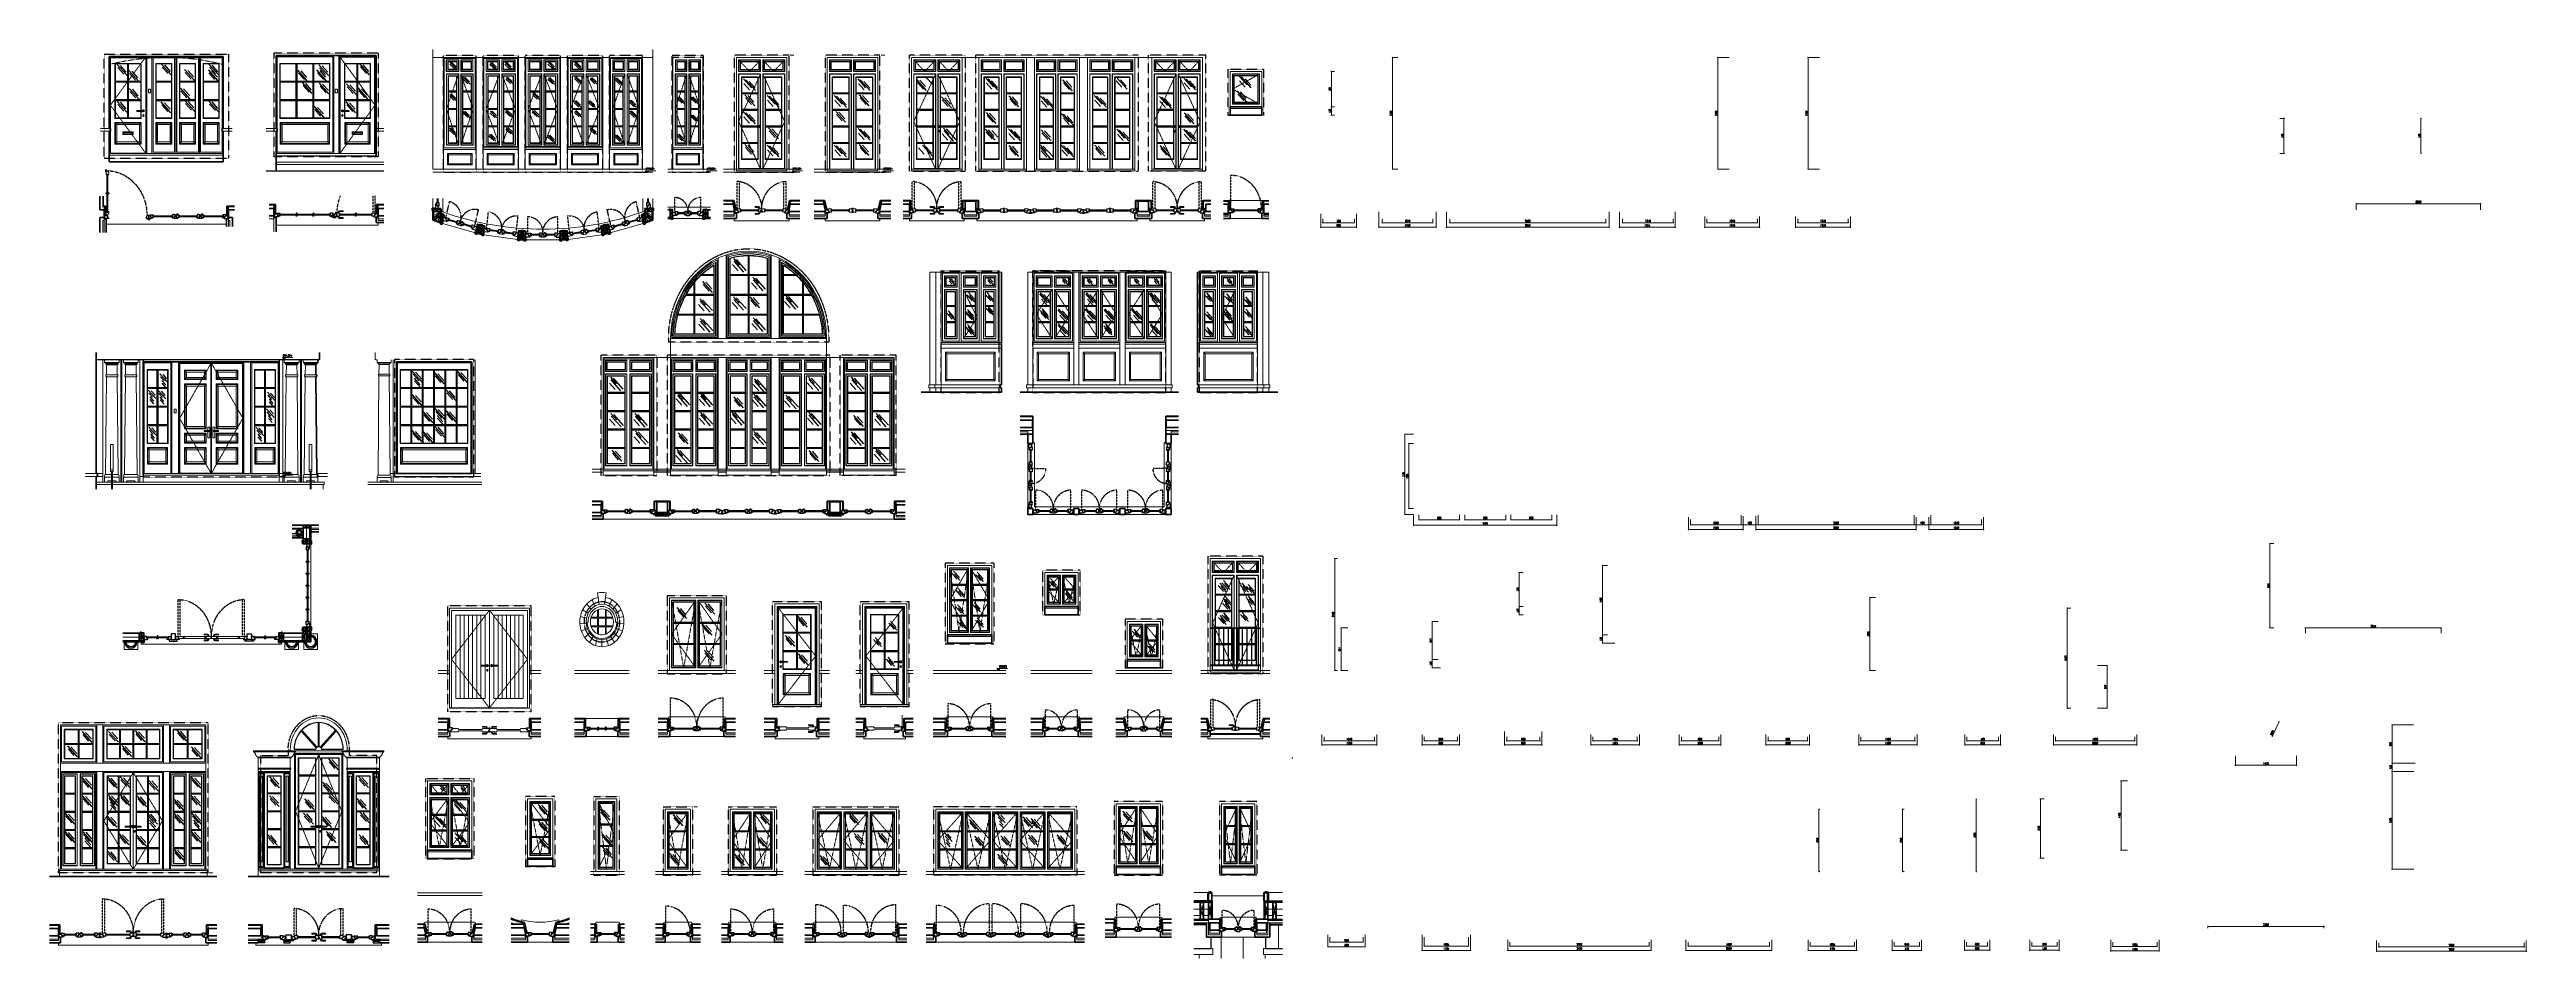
# Model space of a CAD drawing. Header units: inches. Extents: x -6116765 to 6074085, y -988255 to 3489801.
import ezdxf

# ---------------------------------------------------------------- set-up
doc = ezdxf.new("R2010")
doc.units = ezdxf.units.IN
doc.linetypes.add('HIDDEN', pattern=[0.375, 0.25, -0.125])
for name, color, linetype, lineweight in [('0_11mm_Line_Weight', 8, 'Continuous', 9), ('0_18mm_Line_Weight', 1, 'Continuous', 18), ('0_20mm_Line_Weight', 3, 'Continuous', 20), ('0_25mm_Line_Weight', 250, 'Continuous', 25), ('0_35mm_Line_Weight', 4, 'Continuous', 35), ('AM_0N', 7, 'Continuous', 50), ('Dimensions_Levels', 30, 'Continuous', 18), ('Doors', 3, 'Continuous', 20), ('Ex_Walls_Masonary', 7, 'Continuous', 50), ('Furniture_Fix', 1, 'Continuous', 18), ('H', 7, 'Continuous', 100), ('Insulation', 31, 'Continuous', 9), ('ME_Plumbing', 1, 'Continuous', 18), ('P', 250, 'Continuous', 100), ('Partition_Framed', 250, 'Continuous', 25), ('Stairs_Balustrade', 3, 'Continuous', 20), ('Stairs_Steps', 1, 'Continuous', 18), ('Traktor', 7, 'Continuous', 5), ('Window_Elevations', 1, 'Continuous', 18), ('Window_Frames', 250, 'Continuous', 25), ('Window_Glass', 1, 'Continuous', 18), ('Window_Pivot_Lines', 91, 'Continuous', 9)]:
    doc.layers.add(name, color=color, linetype=linetype, lineweight=lineweight)
for name, color, linetype in [('0_70mm_Line_Weight', 6, 'Continuous'), ('Bed', 80, 'Continuous'), ('Capa 1', 7, 'Continuous'), ('computer and desk', 10, 'Continuous'), ('Door', 6, 'Continuous'), ('Doors_swing', 8, 'Continuous'), ('dwgmodels.com', 250, 'Continuous'), ('Furnature', 4, 'Continuous'), ('HATCH', 7, 'Continuous'), ('Kitchen appliances', 11, 'Continuous'), ('Kitchen Counter', 51, 'Continuous'), ('measurements', 151, 'Continuous'), ('Structural_Concrete', 250, 'Continuous'), ('Text', 2, 'Continuous'), ('Wall', 7, 'Continuous'), ('Window', 5, 'Continuous')]:
    doc.layers.add(name, color=color, linetype=linetype)
doc.layers.add('Bathtub', color=30, linetype='Continuous', plot=False)
doc.styles.add('0020_Notes', font='romans.shx', dxfattribs={"width": 0.75, "height": 40})
doc.styles.add('0050_Notes', font='romans.shx', dxfattribs={"width": 0.75, "height": 100})
doc.styles.get("Standard").update_dxf_attribs({"font": 'arial.ttf'})
doc.linetypes.add('BATTING', pattern='A,0.00254,-2.54,[134,ltypeshp.shx,S=2.54,R=0,X=-2.54,Y=0],-5.08,[134,ltypeshp.shx,S=2.54,R=180,X=2.54,Y=0],-2.54', length=10.16254)
doc.dimstyles.new('0020_Dims', dxfattribs={"dimtxt": 40, "dimasz": 16, "dimexe": 10, "dimexo": 5, "dimgap": 20, "dimtad": 1, "dimdec": 0, "dimdsep": 46, "dimtxsty": '0020_Notes', "dimblk": 'DOT', "dimcen": 2.5, "dimclrd": 30, "dimclre": 30, "dimclrt": 90, "dimadec": 0, "dimazin": 0, "dimtfac": 1, "dimtdec": 0, "dimtmove": 0, "dimatfit": 3, "dimldrblk": 'DOT', "dimfxl": 1, "dimtolj": 1, "dimlwd": 18, "dimlwe": 18, "dimarcsym": 0})
doc.dimstyles.new('ISO-25', dxfattribs={"dimtxt": 2.5, "dimasz": 2.5, "dimexe": 1.25, "dimexo": 0.625, "dimtad": 1, "dimtxsty": 'Standard', "dimcen": 2.5, "dimadec": 0, "dimazin": 0, "dimtfac": 1, "dimtmove": 0, "dimatfit": 3, "dimfxl": 1, "dimarcsym": 0})

# ---------------------------------------------------------------- blocks, each defined once
blk = doc.blocks.new('D710')
blk.add_lwpolyline([(260, 0), (305, 0), (305, 610), (260, 610)], close=True)
at = {"color": 0}
blk.add_arc((305, 0), 610, 90, 180, dxfattribs=at)
blk = doc.blocks.new('A$C1D9C1F6A')
at = {"layer": 'Door', "color": 3}
for points in [[(0, 0), (50, 0), (50, 100), (0, 100)], [(660, 0), (710, 0), (710, 100), (660, 100)]]:
    blk.add_lwpolyline(points, close=True, dxfattribs=at)
at = {"layer": 'Door', "color": 8}
blk.add_blockref('D710', (355, 100), dxfattribs=at)
blk = doc.blocks.new('door bathroom 750 plan')
h = blk.add_hatch()
h.set_pattern_fill('LINE', color=8, scale=2, angle=45, style=0)
h.set_pattern_definition([(45, (368.1325, 26273.0836), (-4.490128, 4.490128), [])])
h.paths.add_polyline_path([(-377, -50), (-377, -4), (-365, -4), (-365, 50), (-410, 50), (-410, -50)])
edge = h.paths.add_edge_path()
edge.add_line((-457, 68), (-453, 68))
edge.add_line((-453, 68), (-453, 65))
edge.add_line((-453, 65), (-398, 65))
edge.add_line((-398, 65), (-398, 63))
edge.add_arc((-398, 60), 3, 0, 90, ccw=False)
edge.add_line((-395, 60), (-375, 60))
edge.add_line((-375, 60), (-375, 58))
edge.add_arc((-375, 55), 3, 0, 90, ccw=False)
edge.add_line((-372, 55), (-370, 55))
edge.add_line((-370, 55), (-370, 50))
edge.add_line((-370, 50), (-495, 50))
edge.add_line((-495, 50), (-495, 75))
edge.add_line((-495, 75), (-465, 75))
edge.add_line((-465, 75), (-465, 72))
edge.add_line((-465, 72), (-461, 72))
edge.add_arc((-457, 72), 4, 180, 270)
edge = h.paths.add_edge_path()
edge.add_line((-469, -68), (-465, -68))
edge.add_line((-465, -68), (-465, -65))
edge.add_line((-465, -65), (-410, -65))
edge.add_line((-410, -65), (-410, -63))
edge.add_arc((-410, -60), 3, 270, 360)
edge.add_line((-407, -60), (-387, -60))
edge.add_line((-387, -60), (-387, -58))
edge.add_arc((-387, -55), 3, 270, 360)
edge.add_line((-384, -55), (-382, -55))
edge.add_line((-382, -55), (-382, -50))
edge.add_line((-382, -50), (-507, -50))
edge.add_line((-507, -50), (-507, -75))
edge.add_line((-507, -75), (-477, -75))
edge.add_line((-477, -75), (-477, -72))
edge.add_line((-477, -72), (-473, -72))
edge.add_arc((-469, -72), 4, 90, 180, ccw=False)
h.paths.add_polyline_path([(-375, -49.5), (375, -49.5), (375, -4.5), (-375, -4.5)])
edge = h.paths.add_edge_path()
edge.add_arc((-240, 0.5), 5, 0, 90)
edge.add_line((-240, 5.5), (-250, 5.5))
edge.add_arc((-250, 10.5), 5, 180, 270, ccw=False)
edge.add_arc((-260, 10.5), 5, 360, 540)
edge.add_line((-265, 10.5), (-265, 5.5))
edge.add_line((-265, 5.5), (-270, 5.5))
edge.add_line((-270, 5.5), (-270, 0.5))
edge.add_line((-270, 0.5), (-275, 0.5))
edge.add_line((-275, 0.5), (-275, -4.5))
edge.add_line((-275, -4.5), (-235, -4.5))
edge.add_line((-235, -4.5), (-235, 0.5))
edge = h.paths.add_edge_path()
edge.add_line((-235, -54.5), (-235, -49.5))
edge.add_line((-235, -49.5), (-275, -49.5))
edge.add_line((-275, -49.5), (-275, -54.5))
edge.add_line((-275, -54.5), (-270, -54.5))
edge.add_line((-270, -54.5), (-270, -59.5))
edge.add_line((-270, -59.5), (-265, -59.5))
edge.add_line((-265, -59.5), (-265, -64.5))
edge.add_arc((-260, -64.5), 5, 180, 360)
edge.add_arc((-250, -64.5), 5, 90, 180, ccw=False)
edge.add_line((-250, -59.5), (-240, -59.5))
edge.add_arc((-240, -54.5), 5, 270, 360)
edge = h.paths.add_edge_path()
edge.add_line((270, 5.5), (265, 5.5))
edge.add_line((265, 5.5), (265, 10.5))
edge.add_arc((260, 10.5), 5, 0, 180)
edge.add_arc((250, 10.5), 5, -90, 0, ccw=False)
edge.add_line((250, 5.5), (240, 5.5))
edge.add_arc((240, 0.5), 5, 90, 180)
edge.add_line((235, 0.5), (235, -4.5))
edge.add_line((235, -4.5), (275, -4.5))
edge.add_line((275, -4.5), (275, 0.5))
edge.add_line((275, 0.5), (270, 0.5))
edge.add_line((270, 0.5), (270, 5.5))
edge = h.paths.add_edge_path()
edge.add_line((275, -49.5), (235, -49.5))
edge.add_line((235, -49.5), (235, -54.5))
edge.add_arc((240, -54.5), 5, 180, 270)
edge.add_line((240, -59.5), (250, -59.5))
edge.add_arc((250, -64.5), 5, 0, 90, ccw=False)
edge.add_arc((260, -64.5), 5, 180, 360)
edge.add_line((265, -64.5), (265, -59.5))
edge.add_line((265, -59.5), (270, -59.5))
edge.add_line((270, -59.5), (270, -54.5))
edge.add_line((270, -54.5), (275, -54.5))
edge.add_line((275, -54.5), (275, -49.5))
h.paths.add_polyline_path([(410, -50), (377, -50), (377, -4), (365, -4), (365, 50), (410, 50)])
edge = h.paths.add_edge_path()
edge.add_line((457, 68), (453, 68))
edge.add_line((453, 68), (453, 65))
edge.add_line((453, 65), (398, 65))
edge.add_line((398, 65), (398, 63))
edge.add_arc((398, 60), 3, 90, 180)
edge.add_line((395, 60), (375, 60))
edge.add_line((375, 60), (375, 58))
edge.add_arc((375, 55), 3, 90, 180)
edge.add_line((372, 55), (370, 55))
edge.add_line((370, 55), (370, 50))
edge.add_line((370, 50), (495, 50))
edge.add_line((495, 50), (495, 75))
edge.add_line((495, 75), (465, 75))
edge.add_line((465, 75), (465, 72))
edge.add_line((465, 72), (461, 72))
edge.add_arc((457, 72), 4, -90, 0, ccw=False)
edge = h.paths.add_edge_path()
edge.add_line((469, -68), (465, -68))
edge.add_line((465, -68), (465, -65))
edge.add_line((465, -65), (410, -65))
edge.add_line((410, -65), (410, -63))
edge.add_arc((410, -60), 3, 180, 270, ccw=False)
edge.add_line((407, -60), (387, -60))
edge.add_line((387, -60), (387, -58))
edge.add_arc((387, -55), 3, 180, 270, ccw=False)
edge.add_line((384, -55), (382, -55))
edge.add_line((382, -55), (382, -50))
edge.add_line((382, -50), (507, -50))
edge.add_line((507, -50), (507, -75))
edge.add_line((507, -75), (477, -75))
edge.add_line((477, -75), (477, -72))
edge.add_line((477, -72), (473, -72))
edge.add_arc((469, -72), 4, 360, 450)
at = {"color": 8}
for p, q in [((-260, 15.5), (260, 15.5)), ((-240, 5.5), (240, 5.5)), ((-260, -69.5), (260, -69.5)), ((-240, -59.5), (240, -59.5)), ((375, -49.5), (375, -799.5))]:
    blk.add_line(p, q, dxfattribs=at)
for points in [[(-495, 50), (-500, 50), (-500, 80), (-451, 80), (-370, 65), (-370, 55)], [(495, 50), (500, 50), (500, 80), (451, 80), (370, 65), (370, 55)], [(-507, -50), (-512, -50), (-512, -80), (-463, -80), (-382, -65), (-382, -55)], [(507, -50), (512, -50), (512, -80), (463, -80), (382, -65), (382, -55)]]:
    blk.add_lwpolyline(points, dxfattribs=at)
at = {"color": 0}
for points in [[(-457, 68), (-453, 68), (-453, 65), (-398, 65), (-398, 63, -0.4142135624), (-395, 60), (-375, 60), (-375, 58, -0.4142135624), (-372, 55), (-370, 55), (-370, 50), (-495, 50), (-495, 75), (-465, 75), (-465, 72), (-461, 72, 0.4142135624), (-457, 68)], [(457, 68), (453, 68), (453, 65), (398, 65), (398, 63, 0.4142135624), (395, 60), (375, 60), (375, 58, 0.4142135624), (372, 55), (370, 55), (370, 50), (495, 50), (495, 75), (465, 75), (465, 72), (461, 72, -0.4142135624), (457, 68)]]:
    blk.add_lwpolyline(points, format="xyb", dxfattribs=at)
for points in [[(-377, -50), (-377, -4), (-365, -4), (-365, 50), (-410, 50), (-410, -50), (-377, -50)], [(410, -50), (377, -50), (377, -4), (365, -4), (365, 50), (410, 50), (410, -50)]]:
    blk.add_lwpolyline(points, dxfattribs=at)
at = {"color": 8}
for points in [[(-347.5, 5.5), (-312.5, 5.5), (-312.5, -4.5), (-347.5, -4.5)], [(-347.5, -59.5), (-312.5, -59.5), (-312.5, -49.5), (-347.5, -49.5)]]:
    blk.add_lwpolyline(points, close=True, dxfattribs=at)
for points in [[(-243, 63), (-315, 63, 0.4142135624), (-340, 38), (-340, 5.5), (-320, 5.5), (-320, 38, -0.4142135624), (-315, 43), (-243, 43, -0.4142135624), (-238, 38), (-238, 23), (-218, 23), (-218, 38, 0.4142135624)], [(-243, -117), (-315, -117, -0.4142135624), (-340, -92), (-340, -59.5), (-320, -59.5), (-320, -92, 0.4142135624), (-315, -97), (-243, -97, 0.4142135624), (-238, -92), (-238, -77), (-218, -77), (-218, -92, -0.4142135624)]]:
    blk.add_lwpolyline(points, format="xyb", close=True, dxfattribs=at)
at = {"color": 0}
for points in [[(-235, 0.5, 0.4142135624), (-240, 5.5), (-250, 5.5, -0.4142135624), (-255, 10.5, 1), (-265, 10.5), (-265, 5.5), (-270, 5.5), (-270, 0.5), (-275, 0.5), (-275, -4.5), (-235, -4.5)], [(270, 5.5), (265, 5.5), (265, 10.5, 1), (255, 10.5, -0.4142135624), (250, 5.5), (240, 5.5, 0.4142135624), (235, 0.5), (235, -4.5), (275, -4.5), (275, 0.5), (270, 0.5)], [(-469, -68), (-465, -68), (-465, -65), (-410, -65), (-410, -63, 0.4142135624), (-407, -60), (-387, -60), (-387, -58, 0.4142135624), (-384, -55), (-382, -55), (-382, -50), (-507, -50), (-507, -75), (-477, -75), (-477, -72), (-473, -72, -0.4142135624), (-469, -68, -0.4142135624)], [(-235, -54.5), (-235, -49.5), (-275, -49.5), (-275, -54.5), (-270, -54.5), (-270, -59.5), (-265, -59.5), (-265, -64.5, 1), (-255, -64.5, -0.4142135624), (-250, -59.5), (-240, -59.5, 0.4142135624)], [(275, -49.5), (235, -49.5), (235, -54.5, 0.4142135624), (240, -59.5), (250, -59.5, -0.4142135624), (255, -64.5, 1), (265, -64.5), (265, -59.5), (270, -59.5), (270, -54.5), (275, -54.5)], [(469, -68), (465, -68), (465, -65), (410, -65), (410, -63, -0.4142135624), (407, -60), (387, -60), (387, -58, -0.4142135624), (384, -55), (382, -55), (382, -50), (507, -50), (507, -75), (477, -75), (477, -72), (473, -72, 0.4142135624), (469, -68, 0.4142135624)]]:
    blk.add_lwpolyline(points, format="xyb", close=True, dxfattribs=at)
blk.add_lwpolyline([(-375, -49.5), (375, -49.5), (375, -4.5), (-375, -4.5)], close=True, dxfattribs=at)
at = {"color": 8}
blk.add_arc((375, -49.5), 750, 180, 270, dxfattribs=at)
blk = doc.blocks.new('W810x120')
blk.add_line((-335, -152.4), (440, -152.4))
at = {"color": 3}
for points in [[(-405, 0), (-335, 0), (-335, -152.4), (-405, -152.4)], [(510, 0), (440, 0), (440, -152.4), (510, -152.4)]]:
    blk.add_lwpolyline(points, close=True, dxfattribs=at)
at = {"color": 0}
for points in [[(440, 0), (-335, 0)], [(440, -60), (-335, -60)], [(440, -120), (-335, -120)]]:
    blk.add_lwpolyline(points, dxfattribs=at)
blk = doc.blocks.new('Sink-double - 36 in top')
for p, q in [((-18, -4), (18, -4)), ((-0.75, -18.5), (-0.75, -6.5)), ((0.75, -6.5), (0.75, -18.5))]:
    blk.add_line(p, q)
for points in [[(-16.5, 0), (16.5, 0)], [(-18, -19.5), (-18, -1.5)], [(-16.5, -18.5), (-16.5, -6.5)], [(16.5, -21), (-16.5, -21)], [(-15.5, -5.5), (-1.75, -5.5)], [(-1.75, -19.5), (-15.5, -19.5)], [(1.75, -5.5), (15.5, -5.5)], [(15.5, -19.5), (1.75, -19.5)], [(16.5, -6.5), (16.5, -18.5)], [(18, -1.5), (18, -19.5)]]:
    blk.add_lwpolyline(points)
for centre, radius in [((-8.5, -12.5), 1), ((-8.5, -12.5), 0.5), ((8.5, -12.5), 1), ((8.5, -12.5), 0.5)]:
    blk.add_circle(centre, radius)
for centre, radius, start, end in [((-16.5, -1.5), 1.5, 90, 180), ((16.5, -1.5), 1.5, 0, 90), ((-16.5, -19.5), 1.5, 180, 270), ((-15.5, -6.5), 1, 90, 180), ((-15.5, -18.5), 1, 180, 270), ((-1.75, -6.5), 1, 0, 90), ((-1.75, -18.5), 1, 270, 0), ((1.75, -6.5), 1, 90, 180), ((1.75, -18.5), 1, 180, 270), ((15.5, -6.5), 1, 0, 90), ((15.5, -18.5), 1, 270, 0), ((16.5, -19.5), 1.5, 270, 0)]:
    blk.add_arc(centre, radius, start, end)
blk = doc.blocks.new('Refrigerator-2 door - 36 in top')
for p, q in [((3, -32), (22, -32)), ((6, -33), (6, -34)), ((6, -34), (8, -34)), ((7, -32), (7, -34)), ((8, -34), (8, -33)), ((22, -13), (22, -33))]:
    blk.add_line(p, q)
blk.add_lwpolyline([(3, -33), (3, -13), (22, -13), (22, -33)], close=True)
blk = doc.blocks.new('Range-Oven - 30 in top')
for p, q in [((0, -3), (30, -3)), ((6, -24), (6, -25)), ((8, -25), (8, -24)), ((12, -6), (18, -6)), ((18, -20), (12, -20)), ((13, -20), (13, -6)), ((14, -6), (14, -20)), ((15, -20), (15, -6)), ((16, -6), (16, -20)), ((17, -20), (17, -6)), ((22, -25), (22, -24)), ((24, -24), (24, -25))]:
    blk.add_line(p, q)
for points in [[(0, -24), (0, 0), (30, 0), (30, -24)], [(2, -26), (2, -25), (28, -25), (28, -26)], [(12, -21), (12, -5), (18, -5), (18, -21)]]:
    blk.add_lwpolyline(points, close=True)
for centre, radius in [((6, -9), 4), ((6, -9), 3), ((6, -18), 3), ((6, -9), 2), ((6, -18), 2), ((6, -9), 1), ((6, -18), 1), ((24, -18), 4), ((24, -9), 3), ((24, -18), 3), ((24, -9), 2), ((24, -18), 2), ((24, -9), 1), ((24, -18), 1)]:
    blk.add_circle(centre, radius)
blk = doc.blocks.new('Sofa - Roundback Loveseat 5 ft.')
at = {"linetype": 'Continuous'}
for p, q in [((-24, -33.99998), (-24, -11.46958)), ((-24, -32.44198), (24.00004, -32.44198)), ((-23.9998, -13.38178), (23.99986, -13.38178)), ((0, -32.44198), (0, -5.99998)), ((24.00004, -33.99998), (24.00004, -11.46958))]:
    blk.add_line(p, q, dxfattribs=at)
for points in [[(-24, -33.99998), (-30, -33.99998), (-30, -7.99998)], [(30.00004, -7.99998), (30.00004, -33.99998), (24.00004, -33.99998)]]:
    blk.add_lwpolyline(points, dxfattribs=at)
for centre, radius, start, end in [((0, -60.24998), 60.24998, 60.13715, 119.8628), ((0, -61.38438), 55.38444, 64.32083, 115.6792)]:
    blk.add_arc(centre, radius, start, end, dxfattribs=at)
blk = doc.blocks.new('Table - Rectangular Woodgrain 60 x 30 in.')
at = {"linetype": 'Continuous'}
for p, q in [((0, 0), (0, -30)), ((30, 0), (0, 0)), ((0, -30), (30, -30)), ((30, -30), (30, 0))]:
    blk.add_line(p, q, dxfattribs=at)
for points in [[(0, -2), (5, -2), (9, -2), (13, -3), (16, -3), (19, -3), (21, -3), (23, -3), (25, -3), (27, -3), (29, -3), (30, -4)], [(0, -9), (7, -9), (12, -9), (16, -9), (20, -9), (22, -9), (25, -9), (26, -9), (28, -10), (29, -10), (30, -10)], [(0, -13), (5, -13), (10, -13), (13, -13), (17, -13), (19, -13), (22, -13), (24, -13), (25, -13), (27, -13), (28, -13), (30, -13), (30, -13)], [(0, -18), (5, -18), (10, -18), (14, -17), (17, -17), (20, -17), (23, -17), (26, -17), (28, -17), (30, -17), (30, -17)], [(0, -22), (8, -22), (14, -22), (19, -22), (23, -22), (26, -22), (28, -22), (30, -21), (30, -21)], [(0, -25), (9, -25), (16, -25), (21, -25), (26, -25), (30, -24), (30, -24)], [(0, -29), (6, -29), (10, -29), (14, -29), (18, -28), (20, -28), (23, -28), (25, -28), (26, -28), (28, -29), (29, -29), (30, -29)]]:
    blk.add_lwpolyline(points, dxfattribs=at)
blk = doc.blocks.new('Chair - Desk')
at = {"linetype": 'Continuous'}
for p, q in [((-8.5, 0), (-8.5, -1)), ((-8.5, 0), (8.5, 0)), ((8.5, 0), (8.5, -1)), ((-10.5, -5), (-10.5, -14)), ((-8.5, -3), (-8.5, -4)), ((-8.5, -3), (8.5, -3)), ((-8.5, -15), (-8.5, -16)), ((-6.5, -14), (-6.5, -5)), ((-2, -3), (-2, -1.9355)), ((2, -1.9576), (2, -3)), ((6.5, -5), (6.5, -14)), ((8.5, -3), (8.5, -4)), ((8.5, -15), (8.5, -16)), ((10.5, -14), (10.5, -5))]:
    blk.add_line(p, q, dxfattribs=at)
for centre, radius, start, end in [((-8.5, -6.5), 2.5, 36.8699000001, 143.1300999999), ((-8.5, -12.5), 2.5, 216.8699000001, 323.1300999999), ((0, 34.625), 36.625, 256.5803, 283.4197), ((0, 19.625), 36.625, 256.5803, 283.4197), ((8.5, -6.5), 2.5, 36.8699000001, 143.1300999999), ((8.5, -12.5), 2.5, 216.8699000001, 323.1300999999)]:
    blk.add_arc(centre, radius, start, end, dxfattribs=at)
blk = doc.blocks.new('Bath Tub - 26 x 60 in.')
for p, q in [((8, -18), (10, -18)), ((9, -17), (9, -19)), ((25, -4), (25, -14))]:
    blk.add_line(p, q)
blk.add_lwpolyline([(0, -36), (0, 0), (29, 0), (29, -11)], close=True)
for points in [[(4, -33), (4, -4)], [(4, -4), (25, -4)]]:
    blk.add_lwpolyline(points)
for radius in [1.5, 1]:
    blk.add_circle((9, -18), radius)
blk = doc.blocks.new('Entertainment Center')
at = {"linetype": 'Continuous'}
for p, q in [((-4, 0), (-5, -1)), ((4, 0), (-4, 0)), ((5, -1), (4, 0)), ((-17, -19), (-17, -1)), ((-17, -1), (43, -1)), ((43, -19), (-17, -19)), ((-16.5, -18.5), (-16.5, -1.5)), ((-16.5, -1.5), (42.5, -1.5)), ((42.5, -18.5), (-16.5, -18.5)), ((-12, -20), (-12, -19)), ((12, -20), (-12, -20)), ((12, -19), (12, -20)), ((15, -20), (15, -19)), ((27, -20), (15, -20)), ((27, -19), (27, -20)), ((28, -20), (28, -19)), ((40, -20), (28, -20)), ((40, -19), (40, -20)), ((42.5, -1.5), (42.5, -18.5)), ((43, -1), (43, -19))]:
    blk.add_line(p, q, dxfattribs=at)
blk.add_arc((0, 40), 61, 259.6111, 280.3889, dxfattribs=at)
blk = doc.blocks.new('Bed - Queen')
at = {"linetype": 'Continuous'}
for p, q in [((10, 0), (60, 0)), ((10, -75), (10, 0)), ((10, -14), (45, -14)), ((45, -17), (10, -17)), ((60, -75), (10, -75)), ((12, -1), (33, -1)), ((12, -14), (12, -1)), ((33, -1), (33, -14)), ((36, -1), (57, -1)), ((36, -14), (36, -1)), ((60, -30), (45, -14)), ((45, -14), (45, -30)), ((45, -30), (60, -30)), ((57, -16), (47, -16)), ((57, -1), (57, -16)), ((60, 0), (60, -75))]:
    blk.add_line(p, q, dxfattribs=at)
blk = doc.blocks.new('Computer Terminal')
at = {"linetype": 'Continuous'}
for p, q in [((-10, 12), (5, 12)), ((-8, 0), (-10, 12)), ((-10, -2), (-10, 12)), ((-10, -2), (-8, 0)), ((3, 0), (-8, 0)), ((5, 12), (3, 0)), ((3, 0), (5, -2)), ((5, 12), (5, -2)), ((5, -2), (-10, -2)), ((-10, -12), (-10, -4)), ((-10, -4), (5, -4)), ((5, -12), (-10, -12)), ((-8, -6), (-8, -9)), ((3, -6), (-8, -6)), ((3, -7), (-8, -7)), ((-8, -8), (3, -8)), ((-8, -9), (3, -9)), ((-8, -10), (-8, -11)), ((3, -10), (-8, -10)), ((-8, -11), (3, -11)), ((3, -9), (3, -6)), ((3, -11), (3, -10)), ((5, -4), (5, -12)), ((10, -7), (7, -7)), ((7, -7), (7, -11)), ((7, -11), (10, -11)), ((10, -8), (8, -8)), ((8, -8), (8, -9)), ((8, -9), (10, -9)), ((9, -8), (9, -9)), ((10, -11), (10, -7)), ((10, -9), (10, -8))]:
    blk.add_line(p, q, dxfattribs=at)
blk = doc.blocks.new('Drawing1')
at = {"layer": 'AM_0N'}
for p, q in [((892, 756), (891, 754)), ((891, 754), (891, 739)), ((892, 737), (891, 739)), ((892, 756), (898, 756)), ((892, 751), (898, 751)), ((892, 742), (898, 742)), ((892, 737), (898, 737)), ((898, 756), (900, 754)), ((898, 737), (900, 739)), ((900, 754), (900, 739))]:
    blk.add_line(p, q, dxfattribs=at)
for centre, radius, start, end in [((896, 753), 4.08, 154.4384694, 214.4384694), ((907, 746), 15.3, 162.38303116, 197.61696884), ((896, 740), 4.08, 145.5615306, 205.5615306), ((895, 753), 4.08, 325.5615306, 25.5615306), ((884, 746), 15.3, 342.38303116, 17.61696884), ((895, 740), 4.08, 334.4384694, 34.4384694)]:
    blk.add_arc(centre, radius, start, end, dxfattribs=at)
blk = doc.blocks.new('Tractor_tandem_trailer')
at = {"layer": 'H', "linetype": 'Continuous'}
for points in [[(-7937, 5606), (-7936, 5607), (-7935, 5608), (-7933, 5607), (-7933, 5606), (-7933, 5604), (-7935, 5603), (-7936, 5604)], [(-7931, 5590), (-7931, 5591), (-7929, 5592), (-7927, 5591), (-7927, 5590), (-7927, 5588), (-7929, 5587), (-7931, 5588)], [(-7930, 5622), (-7930, 5624), (-7928, 5624), (-7926, 5624), (-7926, 5622), (-7926, 5620), (-7928, 5620), (-7930, 5620)], [(-7923, 5606), (-7922, 5608), (-7921, 5610), (-7920, 5612), (-7919, 5614), (-7917, 5616), (-7915, 5617), (-7913, 5617), (-7910, 5617), (-7908, 5617), (-7906, 5617), (-7903, 5616), (-7901, 5614), (-7900, 5612), (-7899, 5610), (-7899, 5608), (-7898, 5606), (-7899, 5603), (-7899, 5601), (-7900, 5598), (-7901, 5597), (-7903, 5596), (-7906, 5594), (-7908, 5594), (-7910, 5593), (-7913, 5594), (-7915, 5594), (-7917, 5596), (-7919, 5597), (-7920, 5598), (-7921, 5601), (-7922, 5603)], [(-7913, 5630), (-7911, 5631), (-7910, 5632), (-7909, 5631), (-7908, 5630), (-7909, 5628), (-7910, 5627), (-7911, 5628)], [(-7913, 5581), (-7912, 5583), (-7910, 5583), (-7909, 5583), (-7908, 5581), (-7909, 5579), (-7910, 5578), (-7912, 5579)], [(-7894, 5621), (-7893, 5623), (-7892, 5623), (-7890, 5623), (-7890, 5621), (-7890, 5620), (-7892, 5619), (-7893, 5620)], [(-7894, 5589), (-7893, 5591), (-7892, 5591), (-7890, 5591), (-7890, 5589), (-7890, 5588), (-7892, 5587), (-7893, 5588)], [(-7888, 5606), (-7887, 5607), (-7886, 5608), (-7884, 5607), (-7884, 5606), (-7884, 5604), (-7886, 5603), (-7887, 5604)]]:
    blk.add_hatch(color=7, dxfattribs=at).paths.add_polyline_path(points)
for p, q in [((-8547, 5985), (-8547, 5974)), ((-8258, 5985), (-8547, 5985)), ((-8547, 5865), (-8547, 5845)), ((-8258, 5845), (-8547, 5845)), ((-7496, 6012), (-8258, 5985)), ((-8258, 5985), (-8258, 5845)), ((-6543, 5843), (-8258, 5845)), ((1648, 6174), (-7496, 6174)), ((-7496, 6174), (-7496, 6119)), ((1648, 6119), (-7496, 6119)), ((-7496, 6119), (-7496, 6058)), ((-7496, 6058), (-7496, 5844)), ((-1592, 6058), (-7496, 6058)), ((-1664, 5843), (-6543, 5843)), ((-1636, 5759), (-1590, 5736)), ((-1625, 5805), (-1591, 5805)), ((-1546, 5843), (-1614, 5843)), ((-1596, 5894), (-1591, 5804)), ((-1474, 6097), (-1574, 6098)), ((-1483, 5926), (-1551, 5987)), ((-443, 6058), (-1505, 6058)), ((-823, 5981), (-861, 5969)), ((-861, 5969), (-860, 5964)), ((-782, 5998), (-823, 5987)), ((-823, 5987), (-823, 5981)), ((-731, 6016), (-782, 6006)), ((-782, 6006), (-782, 5998)), ((-603, 5843), (-755, 5843)), ((-725, 6040), (-731, 6016)), ((-731, 6016), (-715, 6016)), ((-715, 6040), (-725, 6040)), ((-724, 5800), (-724, 5823)), ((-724, 5823), (-690, 5823)), ((-724, 5800), (-683, 5800)), ((-704, 6044), (-715, 6044)), ((-715, 6044), (-715, 5867)), ((-710, 5865), (-715, 5875)), ((-715, 5867), (-713, 5858)), ((-713, 5858), (-713, 5823)), ((-713, 5783), (-713, 5779)), ((-713, 5779), (-694, 5779)), ((-704, 6044), (-692, 6044)), ((-697, 5865), (-692, 5875)), ((-692, 5867), (-694, 5858)), ((-694, 5858), (-694, 5823)), ((-694, 5779), (-694, 5783)), ((-692, 6044), (-692, 5867)), ((-685, 6040), (-692, 6040)), ((-692, 6016), (-622, 6016)), ((-682, 6031), (-685, 6040)), ((-650, 6031), (-682, 6031)), ((-642, 6041), (-650, 6031)), ((-622, 6041), (-642, 6041)), ((-622, 6041), (-603, 6041)), ((-552, 6016), (-622, 6016)), ((-603, 6041), (-595, 6031)), ((-595, 6031), (-563, 6031)), ((-563, 6031), (-560, 6040)), ((-520, 5800), (-561, 5800)), ((-560, 6040), (-552, 6040)), ((-520, 5823), (-555, 5823)), ((-483, 5843), (-553, 5843)), ((-541, 6044), (-552, 6044)), ((-552, 6044), (-552, 5867)), ((-547, 5865), (-552, 5875)), ((-552, 5867), (-550, 5858)), ((-550, 5858), (-550, 5823)), ((-550, 5783), (-550, 5779)), ((-550, 5779), (-531, 5779)), ((-541, 6044), (-529, 6044)), ((-534, 5865), (-529, 5875)), ((-529, 5867), (-531, 5858)), ((-531, 5858), (-531, 5823)), ((-531, 5779), (-531, 5783)), ((-529, 6044), (-529, 5867)), ((-529, 6040), (-520, 6040)), ((-513, 6016), (-529, 6016)), ((-520, 6040), (-513, 6016)), ((-520, 5800), (-520, 5823)), ((-513, 6016), (-462, 6006)), ((-462, 6006), (-462, 5998)), ((-462, 5998), (-421, 5987)), ((-195, 6058), (-443, 6058)), ((-421, 5987), (-421, 5981)), ((-421, 5981), (-383, 5969)), ((-383, 5969), (-384, 5966)), ((861, 6058), (23, 6058)), ((241, 5984), (203, 5972)), ((203, 5972), (204, 5967)), ((282, 6000), (241, 5990)), ((241, 5990), (241, 5984)), ((333, 6019), (282, 6009)), ((282, 6009), (282, 6000)), ((339, 6042), (333, 6019)), ((333, 6019), (349, 6019)), ((349, 6042), (339, 6042)), ((340, 5803), (340, 5826)), ((340, 5826), (375, 5826)), ((340, 5803), (381, 5803)), ((360, 6047), (349, 6047)), ((349, 6047), (349, 5870)), ((354, 5868), (349, 5878)), ((349, 5870), (351, 5861)), ((351, 5861), (351, 5826)), ((351, 5786), (351, 5781)), ((351, 5781), (370, 5781)), ((360, 6047), (372, 6047)), ((367, 5868), (372, 5878)), ((372, 5870), (370, 5861)), ((370, 5861), (370, 5826)), ((370, 5781), (370, 5786)), ((372, 6047), (372, 5870)), ((379, 6042), (372, 6042)), ((372, 6019), (442, 6019)), ((382, 6034), (379, 6042)), ((415, 6034), (382, 6034)), ((422, 6044), (415, 6034)), ((442, 6044), (422, 6044)), ((442, 6044), (462, 6044)), ((512, 6019), (442, 6019)), ((462, 6044), (469, 6034)), ((469, 6034), (502, 6034)), ((502, 6034), (505, 6042)), ((544, 5803), (503, 5803)), ((505, 6042), (512, 6042)), ((544, 5826), (510, 5826)), ((524, 6047), (512, 6047)), ((512, 6047), (512, 5870)), ((517, 5868), (512, 5878)), ((512, 5870), (514, 5861)), ((514, 5861), (514, 5826)), ((514, 5786), (514, 5781)), ((514, 5781), (533, 5781)), ((524, 6047), (535, 6047)), ((530, 5868), (535, 5878)), ((535, 5870), (533, 5861)), ((533, 5861), (533, 5826)), ((533, 5781), (533, 5786)), ((535, 6047), (535, 5870)), ((535, 6042), (545, 6042)), ((551, 6019), (535, 6019)), ((544, 5803), (544, 5826)), ((545, 6042), (551, 6019)), ((551, 6019), (602, 6009)), ((602, 6009), (602, 6000)), ((602, 6000), (643, 5990)), ((643, 5990), (643, 5984)), ((643, 5984), (681, 5972)), ((681, 5972), (681, 5969)), ((1327, 6058), (1079, 6058)), ((1297, 6097), (1396, 6098)), ((1305, 5926), (1374, 5987)), ((1458, 5759), (1412, 5736)), ((1418, 5894), (1413, 5804)), ((1448, 5805), (1413, 5805)), ((1648, 6058), (1414, 6058)), ((1648, 5843), (1487, 5843)), ((1648, 6119), (1648, 6174)), ((1648, 6119), (1648, 5843))]:
    blk.add_line(p, q)
at = {"color": 7, "linetype": 'Continuous'}
for p, q in [((1599, 5807), (1630, 5810)), ((1599, 5726), (1630, 5723)), ((1607, 5732), (1607, 5801)), ((1609, 5802), (1628, 5802)), ((1609, 5730), (1628, 5730)), ((1630, 5721), (1630, 5812)), ((1632, 5814), (1635, 5814)), ((1632, 5719), (1635, 5719)), ((1635, 5719), (1635, 5814)), ((1645, 5776), (1645, 5796)), ((1645, 5737), (1645, 5757)), ((1646, 5797), (1648, 5797)), ((1646, 5775), (1649, 5775)), ((1646, 5758), (1649, 5758)), ((1646, 5736), (1648, 5736)), ((1650, 5760), (1650, 5773))]:
    blk.add_line(p, q, dxfattribs=at)
for points in [[(-2375, 6146), (-2382, 6146), (-2382, 6161), (-2375, 6161)], [(-2375, 6174), (-2280, 6174), (-2280, 6136), (-2375, 6136)], [(-2280, 6140), (-2273, 6140), (-2273, 6167), (-2280, 6167)], [(-1615, 6146), (-1622, 6146), (-1622, 6161), (-1615, 6161)], [(-1615, 6174), (-1520, 6174), (-1520, 6136), (-1615, 6136)], [(-1520, 6140), (-1513, 6140), (-1513, 6167), (-1520, 6167)], [(-866, 6146), (-873, 6146), (-873, 6161), (-866, 6161)], [(-866, 6174), (-772, 6174), (-772, 6136), (-866, 6136)], [(-772, 6140), (-764, 6140), (-764, 6167), (-772, 6167)], [(-95, 6146), (-102, 6146), (-102, 6161), (-95, 6161)], [(-95, 6174), (0, 6174), (0, 6136), (-95, 6136)], [(0, 6140), (7, 6140), (7, 6167), (0, 6167)], [(665, 6146), (658, 6146), (658, 6161), (665, 6161)], [(665, 6174), (760, 6174), (760, 6136), (665, 6136)], [(760, 6140), (767, 6140), (767, 6167), (760, 6167)], [(1425, 6146), (1418, 6146), (1418, 6161), (1425, 6161)], [(1425, 6174), (1520, 6174), (1520, 6136), (1425, 6136)], [(1520, 6140), (1527, 6140), (1527, 6167), (1520, 6167)]]:
    blk.add_lwpolyline(points, close=True)
at = {"linetype": 'Continuous'}
for points in [[(-1274, 5669), (-1264, 5663), (-1253, 5669), (-1253, 5682), (-1264, 5688), (-1274, 5682), (-1274, 5669)], [(-1253, 5676), (-1253, 5673), (-1254, 5672), (-1257, 5666), (-1263, 5664), (-1270, 5666), (-1271, 5669), (-1274, 5672), (-1274, 5673), (-1274, 5678), (-1273, 5680), (-1271, 5683), (-1264, 5686), (-1258, 5685), (-1256, 5683), (-1254, 5680), (-1253, 5678), (-1253, 5676)], [(-1264, 5531), (-1253, 5537), (-1253, 5550), (-1264, 5557), (-1274, 5550), (-1274, 5537), (-1264, 5531)], [(-1253, 5544), (-1253, 5541), (-1254, 5540), (-1256, 5537), (-1258, 5534), (-1264, 5534), (-1270, 5535), (-1273, 5538), (-1274, 5541), (-1274, 5547), (-1274, 5548), (-1271, 5551), (-1270, 5553), (-1267, 5554), (-1266, 5554), (-1264, 5556), (-1261, 5554), (-1260, 5554), (-1257, 5553), (-1256, 5551), (-1254, 5550), (-1254, 5548), (-1253, 5547), (-1253, 5544)], [(-1256, 5544), (-1257, 5542), (-1258, 5540), (-1260, 5537), (-1263, 5537), (-1266, 5537), (-1269, 5540), (-1270, 5541), (-1271, 5544), (-1270, 5548), (-1267, 5550)], [(-1256, 5676), (-1257, 5675), (-1257, 5673), (-1257, 5672), (-1260, 5669), (-1261, 5669), (-1261, 5669), (-1264, 5667), (-1264, 5669), (-1266, 5669), (-1267, 5669), (-1269, 5670), (-1270, 5672), (-1270, 5675), (-1270, 5678), (-1270, 5678), (-1267, 5682), (-1263, 5683), (-1260, 5682), (-1257, 5678), (-1257, 5678), (-1256, 5676)], [(-1258, 5673), (-1258, 5673), (-1258, 5675), (-1257, 5675), (-1257, 5676), (-1258, 5678), (-1258, 5678), (-1258, 5679), (-1258, 5679), (-1261, 5680), (-1261, 5682), (-1264, 5682), (-1266, 5680), (-1267, 5680), (-1267, 5680), (-1269, 5679), (-1269, 5679), (-1270, 5675), (-1267, 5672), (-1267, 5670), (-1267, 5670)], [(-1258, 5547), (-1258, 5548), (-1260, 5548), (-1264, 5550), (-1269, 5548), (-1269, 5547), (-1269, 5547), (-1270, 5545), (-1270, 5542), (-1269, 5542), (-1269, 5541), (-1269, 5540), (-1267, 5540), (-1267, 5538), (-1266, 5538), (-1261, 5538), (-1261, 5538), (-1260, 5538)], [(-1267, 5550), (-1266, 5551), (-1261, 5551), (-1260, 5550), (-1258, 5550), (-1257, 5548), (-1257, 5547), (-1257, 5545), (-1256, 5544)], [(-1161, 5747), (-1161, 5736), (-1149, 5728), (-1138, 5736), (-1138, 5747), (-1149, 5755), (-1161, 5747)], [(-1138, 5741), (-1139, 5737), (-1141, 5736), (-1142, 5734), (-1144, 5733), (-1145, 5731), (-1147, 5731), (-1152, 5731), (-1154, 5731), (-1155, 5733), (-1157, 5734), (-1158, 5736), (-1160, 5737), (-1161, 5741), (-1160, 5743), (-1160, 5746), (-1155, 5750), (-1149, 5753), (-1144, 5752), (-1139, 5746), (-1139, 5743), (-1138, 5741)], [(-1138, 5471), (-1138, 5484), (-1149, 5490), (-1161, 5484), (-1161, 5471), (-1149, 5465), (-1138, 5471)], [(-1138, 5477), (-1139, 5476), (-1139, 5474), (-1142, 5470), (-1144, 5468), (-1151, 5467), (-1157, 5470), (-1158, 5473), (-1160, 5476), (-1161, 5477), (-1160, 5480), (-1158, 5484), (-1157, 5486), (-1151, 5489), (-1144, 5487), (-1141, 5486), (-1139, 5481), (-1139, 5480), (-1138, 5477)], [(-1155, 5746), (-1154, 5747), (-1149, 5749), (-1147, 5749), (-1144, 5746), (-1142, 5743), (-1142, 5741), (-1142, 5740), (-1142, 5739), (-1145, 5736), (-1148, 5734), (-1151, 5734), (-1152, 5734), (-1154, 5736), (-1155, 5737), (-1155, 5737), (-1155, 5739), (-1157, 5740), (-1157, 5743), (-1155, 5744), (-1155, 5746)], [(-1142, 5477), (-1142, 5477), (-1142, 5476), (-1144, 5474), (-1145, 5471), (-1147, 5471), (-1148, 5471), (-1151, 5471), (-1152, 5471), (-1154, 5471), (-1155, 5474), (-1155, 5476), (-1157, 5477), (-1157, 5480), (-1155, 5480), (-1155, 5483), (-1154, 5484), (-1152, 5484), (-1151, 5484), (-1149, 5486), (-1148, 5484), (-1147, 5484), (-1145, 5484), (-1144, 5483), (-1144, 5481), (-1142, 5480), (-1142, 5480), (-1142, 5477)], [(-1149, 5736), (-1149, 5736), (-1148, 5736), (-1147, 5736), (-1145, 5737), (-1145, 5737), (-1145, 5737), (-1144, 5739), (-1144, 5740), (-1144, 5743), (-1144, 5744), (-1145, 5746), (-1147, 5747), (-1148, 5747), (-1148, 5747), (-1149, 5747), (-1151, 5747), (-1152, 5747), (-1152, 5746), (-1155, 5744), (-1155, 5744), (-1155, 5743), (-1155, 5741)], [(-1149, 5484), (-1151, 5484), (-1151, 5484), (-1152, 5484), (-1152, 5483), (-1155, 5481), (-1155, 5480), (-1155, 5476), (-1155, 5474), (-1152, 5473), (-1152, 5473), (-1151, 5473), (-1151, 5471), (-1148, 5471), (-1147, 5473), (-1147, 5473), (-1145, 5473), (-1145, 5474), (-1144, 5474), (-1144, 5476), (-1144, 5477), (-1144, 5479)], [(-1035, 5688), (-1046, 5682), (-1046, 5669), (-1035, 5663), (-1025, 5669), (-1025, 5682), (-1035, 5688)], [(-1025, 5676), (-1025, 5673), (-1025, 5672), (-1026, 5669), (-1029, 5666), (-1035, 5664), (-1042, 5666), (-1046, 5672), (-1046, 5673), (-1046, 5678), (-1045, 5680), (-1043, 5683), (-1038, 5686), (-1030, 5685), (-1027, 5683), (-1025, 5680), (-1025, 5678), (-1025, 5676)], [(-1025, 5550), (-1035, 5557), (-1046, 5550), (-1046, 5537), (-1035, 5531), (-1025, 5537), (-1025, 5550)], [(-1025, 5544), (-1025, 5541), (-1025, 5540), (-1027, 5537), (-1030, 5534), (-1036, 5534), (-1042, 5535), (-1045, 5538), (-1046, 5541), (-1046, 5547), (-1046, 5548), (-1043, 5551), (-1042, 5553), (-1039, 5554), (-1038, 5554), (-1035, 5556), (-1033, 5554), (-1030, 5554), (-1029, 5553), (-1027, 5551), (-1026, 5550), (-1025, 5548), (-1025, 5547), (-1025, 5544)], [(-1033, 5551), (-1032, 5550), (-1030, 5550), (-1029, 5548), (-1027, 5545), (-1027, 5544), (-1027, 5542), (-1029, 5541), (-1029, 5540), (-1030, 5538), (-1032, 5538), (-1033, 5537), (-1033, 5537), (-1036, 5537), (-1038, 5537), (-1039, 5538), (-1041, 5538), (-1042, 5541), (-1043, 5544), (-1042, 5548), (-1039, 5550), (-1038, 5551), (-1033, 5551)], [(-1027, 5676), (-1027, 5675), (-1029, 5672), (-1030, 5670), (-1032, 5669), (-1033, 5669), (-1033, 5669), (-1035, 5667), (-1036, 5669), (-1038, 5669), (-1039, 5669), (-1041, 5670), (-1042, 5672), (-1042, 5675), (-1042, 5678), (-1042, 5678), (-1039, 5682), (-1035, 5683), (-1032, 5682), (-1029, 5678), (-1027, 5678), (-1027, 5676)], [(-1041, 5547), (-1041, 5547), (-1041, 5545), (-1042, 5544), (-1042, 5542), (-1041, 5542), (-1041, 5541), (-1041, 5541), (-1041, 5540), (-1039, 5540), (-1039, 5540), (-1038, 5538), (-1038, 5538), (-1033, 5538), (-1033, 5538), (-1032, 5538), (-1032, 5540), (-1030, 5540), (-1030, 5541), (-1029, 5542), (-1029, 5545), (-1030, 5545), (-1030, 5547), (-1030, 5548), (-1032, 5548), (-1032, 5550)], [(-1041, 5673), (-1039, 5672), (-1039, 5670), (-1038, 5670), (-1036, 5670), (-1036, 5669), (-1035, 5669), (-1033, 5670), (-1033, 5670), (-1032, 5672), (-1030, 5672), (-1030, 5672), (-1030, 5673), (-1029, 5675), (-1029, 5678), (-1030, 5678), (-1030, 5679), (-1030, 5679), (-1030, 5680), (-1032, 5680), (-1033, 5680), (-1033, 5680), (-1033, 5682), (-1036, 5682), (-1038, 5680), (-1039, 5680)], [(-210, 5672), (-200, 5666), (-188, 5672), (-188, 5685), (-200, 5690), (-210, 5685), (-210, 5672)], [(-188, 5679), (-188, 5676), (-190, 5674), (-193, 5669), (-199, 5667), (-206, 5669), (-207, 5672), (-210, 5674), (-210, 5676), (-210, 5680), (-209, 5683), (-207, 5686), (-200, 5689), (-194, 5688), (-191, 5686), (-190, 5683), (-188, 5680), (-188, 5679)], [(-200, 5534), (-188, 5539), (-188, 5552), (-200, 5560), (-210, 5552), (-210, 5539), (-200, 5534)], [(-188, 5547), (-188, 5544), (-190, 5542), (-191, 5539), (-194, 5536), (-200, 5536), (-206, 5538), (-209, 5541), (-210, 5544), (-210, 5550), (-210, 5551), (-207, 5554), (-206, 5555), (-203, 5557), (-201, 5557), (-200, 5558), (-197, 5557), (-196, 5557), (-193, 5555), (-191, 5554), (-190, 5552), (-190, 5551), (-188, 5550), (-188, 5547)], [(-191, 5547), (-193, 5545), (-194, 5542), (-196, 5539), (-199, 5539), (-201, 5539), (-204, 5542), (-206, 5544), (-207, 5547), (-206, 5551), (-203, 5552)], [(-191, 5679), (-193, 5677), (-193, 5676), (-193, 5674), (-196, 5672), (-197, 5672), (-197, 5672), (-200, 5670), (-200, 5672), (-201, 5672), (-203, 5672), (-204, 5673), (-206, 5674), (-206, 5677), (-206, 5680), (-206, 5680), (-203, 5685), (-199, 5686), (-196, 5685), (-193, 5680), (-193, 5680), (-191, 5679)], [(-194, 5676), (-194, 5676), (-194, 5677), (-193, 5677), (-193, 5679), (-194, 5680), (-194, 5680), (-194, 5682), (-194, 5682), (-197, 5683), (-197, 5685), (-200, 5685), (-201, 5683), (-203, 5683), (-203, 5683), (-204, 5682), (-204, 5682), (-206, 5677), (-203, 5674), (-203, 5673), (-203, 5673)], [(-194, 5550), (-194, 5551), (-196, 5551), (-200, 5552), (-204, 5551), (-204, 5550), (-204, 5550), (-206, 5548), (-206, 5545), (-204, 5545), (-204, 5544), (-204, 5542), (-203, 5542), (-203, 5541), (-201, 5541), (-197, 5541), (-197, 5541), (-196, 5541)], [(-203, 5552), (-201, 5554), (-197, 5554), (-196, 5552), (-194, 5552), (-193, 5551), (-193, 5550), (-193, 5548), (-191, 5547)], [(-97, 5750), (-97, 5738), (-85, 5731), (-74, 5738), (-74, 5750), (-85, 5757), (-97, 5750)], [(-74, 5744), (-75, 5740), (-77, 5738), (-78, 5737), (-79, 5735), (-81, 5734), (-82, 5734), (-88, 5734), (-90, 5734), (-91, 5735), (-93, 5737), (-94, 5738), (-95, 5740), (-97, 5744), (-95, 5746), (-95, 5749), (-91, 5753), (-85, 5756), (-79, 5754), (-75, 5749), (-75, 5746), (-74, 5744)], [(-74, 5474), (-74, 5487), (-85, 5493), (-97, 5487), (-97, 5474), (-85, 5468), (-74, 5474)], [(-74, 5480), (-75, 5478), (-75, 5477), (-78, 5473), (-79, 5471), (-87, 5470), (-93, 5473), (-94, 5475), (-95, 5478), (-97, 5480), (-95, 5483), (-94, 5487), (-93, 5489), (-87, 5491), (-79, 5490), (-77, 5489), (-75, 5484), (-75, 5483), (-74, 5480)], [(-91, 5749), (-90, 5750), (-85, 5751), (-82, 5751), (-79, 5749), (-78, 5746), (-78, 5744), (-78, 5743), (-78, 5741), (-81, 5738), (-84, 5737), (-87, 5737), (-88, 5737), (-90, 5738), (-91, 5740), (-91, 5740), (-91, 5741), (-93, 5743), (-93, 5746), (-91, 5747), (-91, 5749)], [(-78, 5480), (-78, 5480), (-78, 5478), (-79, 5477), (-81, 5474), (-82, 5474), (-84, 5474), (-87, 5474), (-88, 5474), (-90, 5474), (-91, 5477), (-91, 5478), (-93, 5480), (-93, 5483), (-91, 5483), (-91, 5486), (-90, 5487), (-88, 5487), (-87, 5487), (-85, 5489), (-84, 5487), (-82, 5487), (-81, 5487), (-79, 5486), (-79, 5484), (-78, 5483), (-78, 5483), (-78, 5480)], [(-85, 5738), (-85, 5738), (-84, 5738), (-82, 5738), (-81, 5740), (-81, 5740), (-81, 5740), (-79, 5741), (-79, 5743), (-79, 5746), (-79, 5747), (-81, 5749), (-82, 5750), (-84, 5750), (-84, 5750), (-85, 5750), (-87, 5750), (-88, 5750), (-88, 5749), (-91, 5747), (-91, 5747), (-91, 5746), (-91, 5744)], [(-85, 5487), (-87, 5487), (-87, 5487), (-88, 5487), (-88, 5486), (-91, 5484), (-91, 5483), (-91, 5478), (-91, 5477), (-88, 5475), (-88, 5475), (-87, 5475), (-87, 5474), (-84, 5474), (-82, 5475), (-82, 5475), (-81, 5475), (-81, 5477), (-79, 5477), (-79, 5478), (-79, 5480), (-79, 5481)], [(29, 5690), (18, 5685), (18, 5672), (29, 5666), (40, 5672), (40, 5685), (29, 5690)], [(40, 5679), (40, 5676), (40, 5674), (38, 5672), (35, 5669), (29, 5667), (22, 5669), (18, 5674), (18, 5676), (18, 5680), (19, 5683), (21, 5686), (27, 5689), (34, 5688), (37, 5686), (40, 5683), (40, 5680), (40, 5679)], [(40, 5552), (29, 5560), (18, 5552), (18, 5539), (29, 5534), (40, 5539), (40, 5552)], [(40, 5547), (40, 5544), (40, 5542), (37, 5539), (34, 5536), (28, 5536), (22, 5538), (19, 5541), (18, 5544), (18, 5550), (18, 5551), (21, 5554), (22, 5555), (25, 5557), (27, 5557), (29, 5558), (31, 5557), (34, 5557), (35, 5555), (37, 5554), (38, 5552), (40, 5551), (40, 5550), (40, 5547)], [(31, 5554), (32, 5552), (34, 5552), (35, 5551), (37, 5548), (37, 5547), (37, 5545), (35, 5544), (35, 5542), (34, 5541), (32, 5541), (31, 5539), (31, 5539), (28, 5539), (27, 5539), (25, 5541), (24, 5541), (22, 5544), (21, 5547), (22, 5551), (25, 5552), (27, 5554), (31, 5554)], [(37, 5679), (37, 5677), (35, 5674), (34, 5673), (32, 5672), (31, 5672), (31, 5672), (29, 5670), (28, 5672), (27, 5672), (25, 5672), (24, 5673), (22, 5674), (22, 5677), (22, 5680), (22, 5680), (25, 5685), (29, 5686), (32, 5685), (35, 5680), (37, 5680), (37, 5679)], [(24, 5550), (24, 5550), (24, 5548), (22, 5547), (22, 5545), (24, 5545), (24, 5544), (24, 5544), (24, 5542), (25, 5542), (25, 5542), (27, 5541), (27, 5541), (31, 5541), (31, 5541), (32, 5541), (32, 5542), (34, 5542), (34, 5544), (35, 5545), (35, 5548), (34, 5548), (34, 5550), (34, 5551), (32, 5551), (32, 5552)], [(24, 5676), (25, 5674), (25, 5673), (27, 5673), (28, 5673), (28, 5672), (29, 5672), (31, 5673), (31, 5673), (32, 5674), (34, 5674), (34, 5674), (34, 5676), (35, 5677), (35, 5680), (34, 5680), (34, 5682), (34, 5682), (34, 5683), (32, 5683), (31, 5683), (31, 5683), (31, 5685), (28, 5685), (27, 5683), (25, 5683)], [(846, 5672), (856, 5666), (868, 5672), (868, 5685), (856, 5690), (846, 5685), (846, 5672)], [(868, 5679), (868, 5676), (866, 5674), (863, 5669), (858, 5667), (850, 5669), (849, 5672), (846, 5674), (846, 5676), (846, 5680), (847, 5683), (849, 5686), (856, 5689), (862, 5688), (865, 5686), (866, 5683), (868, 5680), (868, 5679)], [(856, 5534), (868, 5539), (868, 5552), (856, 5560), (846, 5552), (846, 5539), (856, 5534)], [(868, 5547), (868, 5544), (866, 5542), (865, 5539), (862, 5536), (856, 5536), (850, 5538), (847, 5541), (846, 5544), (846, 5550), (846, 5551), (849, 5554), (850, 5555), (853, 5557), (855, 5557), (856, 5558), (859, 5557), (860, 5557), (863, 5555), (865, 5554), (866, 5552), (866, 5551), (868, 5550), (868, 5547)], [(865, 5547), (863, 5545), (862, 5542), (860, 5539), (858, 5539), (855, 5539), (852, 5542), (850, 5544), (849, 5547), (850, 5551), (853, 5552)], [(865, 5679), (863, 5677), (863, 5676), (863, 5674), (860, 5672), (859, 5672), (859, 5672), (856, 5670), (856, 5672), (855, 5672), (853, 5672), (852, 5673), (850, 5674), (850, 5677), (850, 5680), (850, 5680), (853, 5685), (858, 5686), (860, 5685), (863, 5680), (863, 5680), (865, 5679)], [(862, 5676), (862, 5676), (862, 5677), (863, 5677), (863, 5679), (862, 5680), (862, 5680), (862, 5682), (862, 5682), (859, 5683), (859, 5685), (856, 5685), (855, 5683), (853, 5683), (853, 5683), (852, 5682), (852, 5682), (850, 5677), (853, 5674), (853, 5673), (853, 5673)], [(862, 5550), (862, 5551), (860, 5551), (856, 5552), (852, 5551), (852, 5550), (852, 5550), (850, 5548), (850, 5545), (852, 5545), (852, 5544), (852, 5542), (853, 5542), (853, 5541), (855, 5541), (859, 5541), (859, 5541), (860, 5541)], [(853, 5552), (855, 5554), (859, 5554), (860, 5552), (862, 5552), (863, 5551), (863, 5550), (863, 5548), (865, 5547)], [(959, 5750), (959, 5738), (971, 5731), (982, 5738), (982, 5750), (971, 5757), (959, 5750)], [(982, 5744), (981, 5740), (980, 5738), (978, 5737), (977, 5735), (975, 5734), (974, 5734), (968, 5734), (966, 5734), (965, 5735), (964, 5737), (962, 5738), (961, 5740), (959, 5744), (961, 5746), (961, 5749), (965, 5753), (971, 5756), (977, 5754), (981, 5749), (981, 5746), (982, 5744)], [(982, 5474), (982, 5487), (971, 5493), (959, 5487), (959, 5474), (971, 5468), (982, 5474)], [(982, 5480), (981, 5478), (981, 5477), (978, 5473), (977, 5471), (969, 5470), (964, 5473), (962, 5475), (961, 5478), (959, 5480), (961, 5483), (962, 5487), (964, 5489), (969, 5491), (977, 5490), (980, 5489), (981, 5484), (981, 5483), (982, 5480)], [(965, 5749), (966, 5750), (971, 5751), (974, 5751), (977, 5749), (978, 5746), (978, 5744), (978, 5743), (978, 5741), (975, 5738), (972, 5737), (969, 5737), (968, 5737), (966, 5738), (965, 5740), (965, 5740), (965, 5741), (964, 5743), (964, 5746), (965, 5747), (965, 5749)], [(978, 5480), (978, 5480), (978, 5478), (977, 5477), (975, 5474), (974, 5474), (972, 5474), (969, 5474), (968, 5474), (966, 5474), (965, 5477), (965, 5478), (964, 5480), (964, 5483), (965, 5483), (965, 5486), (966, 5487), (968, 5487), (969, 5487), (971, 5489), (972, 5487), (974, 5487), (975, 5487), (977, 5486), (977, 5484), (978, 5483), (978, 5483), (978, 5480)], [(971, 5738), (971, 5738), (972, 5738), (974, 5738), (975, 5740), (975, 5740), (975, 5740), (977, 5741), (977, 5743), (977, 5746), (977, 5747), (975, 5749), (974, 5750), (972, 5750), (972, 5750), (971, 5750), (969, 5750), (968, 5750), (968, 5749), (965, 5747), (965, 5747), (965, 5746), (965, 5744)], [(971, 5487), (969, 5487), (969, 5487), (968, 5487), (968, 5486), (965, 5484), (965, 5483), (965, 5478), (965, 5477), (968, 5475), (968, 5475), (969, 5475), (969, 5474), (972, 5474), (974, 5475), (974, 5475), (975, 5475), (975, 5477), (977, 5477), (977, 5478), (977, 5480), (977, 5481)], [(1086, 5690), (1074, 5685), (1074, 5672), (1086, 5666), (1096, 5672), (1096, 5685), (1086, 5690)], [(1096, 5679), (1096, 5676), (1096, 5674), (1094, 5672), (1091, 5669), (1086, 5667), (1078, 5669), (1074, 5674), (1074, 5676), (1074, 5680), (1075, 5683), (1077, 5686), (1083, 5689), (1090, 5688), (1093, 5686), (1096, 5683), (1096, 5680), (1096, 5679)], [(1096, 5552), (1086, 5560), (1074, 5552), (1074, 5539), (1086, 5534), (1096, 5539), (1096, 5552)], [(1096, 5547), (1096, 5544), (1096, 5542), (1093, 5539), (1090, 5536), (1084, 5536), (1078, 5538), (1075, 5541), (1074, 5544), (1074, 5550), (1074, 5551), (1077, 5554), (1078, 5555), (1081, 5557), (1083, 5557), (1086, 5558), (1087, 5557), (1090, 5557), (1091, 5555), (1093, 5554), (1094, 5552), (1096, 5551), (1096, 5550), (1096, 5547)], [(1087, 5554), (1088, 5552), (1090, 5552), (1091, 5551), (1093, 5548), (1093, 5547), (1093, 5545), (1091, 5544), (1091, 5542), (1090, 5541), (1088, 5541), (1087, 5539), (1087, 5539), (1084, 5539), (1083, 5539), (1081, 5541), (1080, 5541), (1078, 5544), (1077, 5547), (1078, 5551), (1081, 5552), (1083, 5554), (1087, 5554)], [(1093, 5679), (1093, 5677), (1091, 5674), (1090, 5673), (1088, 5672), (1087, 5672), (1087, 5672), (1086, 5670), (1084, 5672), (1083, 5672), (1081, 5672), (1080, 5673), (1078, 5674), (1078, 5677), (1078, 5680), (1078, 5680), (1081, 5685), (1086, 5686), (1088, 5685), (1091, 5680), (1093, 5680), (1093, 5679)], [(1080, 5550), (1080, 5550), (1080, 5548), (1078, 5547), (1078, 5545), (1080, 5545), (1080, 5544), (1080, 5544), (1080, 5542), (1081, 5542), (1081, 5542), (1083, 5541), (1083, 5541), (1087, 5541), (1087, 5541), (1088, 5541), (1088, 5542), (1090, 5542), (1090, 5544), (1091, 5545), (1091, 5548), (1090, 5548), (1090, 5550), (1090, 5551), (1088, 5551), (1088, 5552)], [(1080, 5676), (1081, 5674), (1081, 5673), (1083, 5673), (1084, 5673), (1084, 5672), (1086, 5672), (1087, 5673), (1087, 5673), (1088, 5674), (1090, 5674), (1090, 5674), (1090, 5676), (1091, 5677), (1091, 5680), (1090, 5680), (1090, 5682), (1090, 5682), (1090, 5683), (1088, 5683), (1087, 5683), (1087, 5683), (1087, 5685), (1084, 5685), (1083, 5683), (1081, 5683)]]:
    blk.add_lwpolyline(points, dxfattribs=at)
for points in [[(-741, 5846), (-757, 5846)], [(324, 5849), (308, 5849)]]:
    blk.add_lwpolyline(points)
for centre, radius in [((-8535, 5947), 6.74), ((-8535, 5924), 6.74), ((-8535, 5901), 6.74), ((-8535, 5876), 6.74), ((-1150, 5610), 459), ((-1578, 5844), 7.96), ((-1150, 5610), 233), ((-1150, 5610), 83.8), ((-1150, 5610), 80.5), ((-1150, 5610), 77.2), ((-622, 5801), 61), ((-669, 5782), 4.69), ((-661, 5832), 4.69), ((-622, 5801), 41.7), ((-630, 5751), 4.69), ((-615, 5850), 4.69), ((-583, 5769), 4.69), ((-576, 5819), 4.69), ((-86, 5613), 459), ((-86, 5613), 233), ((-86, 5613), 83.8), ((-86, 5613), 80.5), ((-86, 5613), 77.2), ((442, 5803), 61), ((395, 5785), 4.69), ((403, 5835), 4.69), ((442, 5803), 41.7), ((435, 5754), 4.69), ((450, 5853), 4.69), ((481, 5772), 4.69), ((489, 5822), 4.69), ((970, 5613), 459), ((970, 5613), 233), ((970, 5613), 83.8), ((970, 5613), 80.5), ((970, 5613), 77.2), ((1401, 5844), 7.96)]:
    blk.add_circle(centre, radius)
for centre, radius, start, end in [((-413, 5541), 1287, 154.34980448, 179.51036967), ((-1739, 5632), 88.7, 295.65424641, 358.52656129), ((-894, 5613), 756, 140.12469726, 179.04570333), ((-1555, 5800), 35.5, 79.8119687, 230.91117185), ((-605, 3086), 2889, 92.19228034, 95.07428239), ((-605, 3086), 2876, 92.20289246, 94.76185977), ((-605, 3086), 2862, 92.21360785, 94.50928144), ((-605, 3086), 2903, 92.18177, 94.31557808), ((-605, 3086), 2848, 92.22442801, 94.27328977), ((-562, 1699), 4221, 92.08953333, 93.31380902), ((-547, 1263), 4643, 92.07673525, 93.05105021), ((-547, 1263), 4629, 92.08297981, 92.93024244), ((-605, 3086), 2917, 92.17135998, 93.48163135), ((-521, 511), 5367, 92.07464598, 92.70070825), ((-521, 511), 5353, 92.06655401, 92.61040358), ((-93, -11669), 17527, 92.02858036, 92.16900968), ((-704, 5868), 7.4, 206.47491508, 333.52508492), ((-93, -11669), 17527, 91.85268172, 91.96584778), ((-521, 511), 5353, 91.08163413, 91.84218292), ((-605, 3086), 2917, 90.33944594, 91.71335587), ((-605, 3086), 2903, 90.33944594, 91.72156861), ((-605, 3086), 2889, 90.33944594, 91.72986048), ((-605, 3086), 2876, 90.33944594, 91.73823262), ((-605, 3086), 2862, 90.33944594, 91.74668621), ((-605, 3086), 2848, 90.34773798, 91.75522243), ((-562, 1699), 4221, 90.8234256, 91.77301047), ((-547, 1263), 4643, 90.92558664, 91.78895637), ((-547, 1263), 4629, 90.92836882, 91.794335), ((-521, 511), 5367, 91.07883004, 91.82570443), ((-690, 5840), 17.1, 270, 329.76461758), ((-639, 3086), 2862, 88.25331379, 89.66055406), ((-639, 3086), 2917, 88.28664413, 89.66055406), ((-639, 3086), 2903, 88.27843139, 89.66055406), ((-639, 3086), 2889, 88.27013952, 89.66055406), ((-639, 3086), 2876, 88.26176738, 89.66055406), ((-639, 3086), 2848, 88.24477757, 89.65226202), ((-683, 1699), 4221, 88.22698953, 89.1765744), ((-697, 1263), 4643, 88.21104363, 89.07441336), ((-697, 1263), 4629, 88.205665, 89.07163118), ((-723, 511), 5367, 88.17429557, 88.92116996), ((-723, 511), 5353, 88.15781708, 88.91836587), ((-1151, -11669), 17527, 88.03415222, 88.14731828), ((-555, 5840), 17.1, 210.23538242, 270), ((-541, 5868), 7.4, 206.47491508, 333.52508492), ((-1151, -11669), 17527, 87.83099032, 87.97141964), ((-723, 511), 5353, 87.38959642, 87.93344599), ((-639, 3086), 2917, 86.51836865, 87.82864002), ((-639, 3086), 2903, 85.68442192, 87.81823), ((-639, 3086), 2889, 84.9673623, 87.80771966), ((-639, 3086), 2876, 85.23814023, 87.79710754), ((-639, 3086), 2862, 85.49071856, 87.78639215), ((-639, 3086), 2848, 85.72671023, 87.77557199), ((-683, 1699), 4221, 86.68619098, 87.91046667), ((-697, 1263), 4643, 86.94894979, 87.92326475), ((-697, 1263), 4629, 87.06975756, 87.91702019), ((-723, 511), 5367, 87.29929175, 87.92535402), ((459, 3089), 2889, 92.19228034, 95.07428239), ((459, 3089), 2876, 92.20289246, 94.76185977), ((459, 3089), 2862, 92.21360785, 94.50928144), ((459, 3089), 2903, 92.18177, 94.31557808), ((459, 3089), 2848, 92.22442801, 94.27328977), ((503, 1701), 4221, 92.08953333, 93.31380902), ((517, 1266), 4643, 92.07673525, 93.05105021), ((517, 1266), 4629, 92.08297981, 92.93024244), ((459, 3089), 2917, 92.17135998, 93.48163135), ((543, 514), 5367, 92.07464598, 92.70070825), ((543, 514), 5353, 92.06655401, 92.61040358), ((971, -11667), 17527, 92.02858036, 92.16900968), ((360, 5871), 7.4, 206.47491508, 333.52508492), ((971, -11667), 17527, 91.85268172, 91.96584778), ((543, 514), 5353, 91.08163413, 91.84218292), ((459, 3089), 2917, 90.33944594, 91.71335587), ((459, 3089), 2903, 90.33944594, 91.72156861), ((459, 3089), 2889, 90.33944594, 91.72986048), ((459, 3089), 2876, 90.33944594, 91.73823262), ((459, 3089), 2862, 90.33944594, 91.74668621), ((459, 3089), 2848, 90.34773798, 91.75522243), ((503, 1701), 4221, 90.8234256, 91.77301047), ((517, 1266), 4643, 90.92558664, 91.78895637), ((517, 1266), 4629, 90.92836882, 91.794335), ((543, 514), 5367, 91.07883004, 91.82570443), ((375, 5843), 17.1, 270, 329.76461758), ((425, 3089), 2917, 88.28664413, 89.66055406), ((425, 3089), 2903, 88.27843139, 89.66055406), ((425, 3089), 2889, 88.27013952, 89.66055406), ((425, 3089), 2876, 88.26176738, 89.66055406), ((425, 3089), 2862, 88.25331379, 89.66055406), ((425, 3089), 2848, 88.24477757, 89.65226202), ((381, 1701), 4221, 88.22698953, 89.1765744), ((367, 1266), 4643, 88.21104363, 89.07441336), ((367, 1266), 4629, 88.205665, 89.07163118), ((341, 514), 5367, 88.17429557, 88.92116996), ((341, 514), 5353, 88.15781708, 88.91836587), ((-87, -11667), 17527, 88.03415222, 88.14731828), ((510, 5843), 17.1, 210.23538242, 270), ((524, 5871), 7.4, 206.47491508, 333.52508492), ((-87, -11667), 17527, 87.83099032, 87.97141964), ((341, 514), 5353, 87.38959642, 87.93344599), ((425, 3089), 2917, 86.51836865, 87.82864002), ((425, 3089), 2903, 85.68442192, 87.81823), ((425, 3089), 2889, 84.9673623, 87.80771966), ((425, 3089), 2876, 85.23814023, 87.79710754), ((425, 3089), 2862, 85.49071856, 87.78639215), ((425, 3089), 2848, 85.72671023, 87.77557199), ((381, 1701), 4221, 86.68619098, 87.91046667), ((367, 1266), 4643, 86.94894979, 87.92326475), ((367, 1266), 4629, 87.06975756, 87.91702019), ((341, 514), 5367, 87.29929175, 87.92535402), ((717, 5613), 756, 0.95429667, 39.87530274), ((1378, 5800), 35.5, 309.08882815, 100.1880313), ((236, 5541), 1287, 0.48963033, 25.65019552), ((1561, 5632), 88.7, 181.47343871, 244.34575359)]:
    blk.add_arc(centre, radius, start, end)
at = {"color": 7, "linetype": 'Continuous'}
for centre, radius, start, end in [((1599, 5800), 6.78, 95.194429, 180), ((1599, 5733), 6.78, 180, 264.805571), ((1609, 5801), 1.7, 90, 180), ((1609, 5732), 1.7, 180, 270), ((1628, 5801), 1.7, 0, 90), ((1628, 5732), 1.7, 270, 0), ((1632, 5812), 1.7, 90, 180), ((1632, 5721), 1.7, 180, 270), ((1615, 5611), 204, 80.795157, 84.355606), ((1615, 5921), 204, 275.644394, 279.204843), ((1646, 5796), 1.02, 90, 180), ((1646, 5776), 1.02, 180, 270), ((1646, 5757), 1.02, 90, 180), ((1646, 5737), 1.02, 180, 270), ((1648, 5811), 1.7, 2.492476, 80.795157), ((1648, 5798), 1.7, 270, 1.79856), ((1648, 5735), 1.7, 358.20144, 90), ((1648, 5722), 1.7, 279.204843, 357.507524), ((633, 5766), 1018, 1.79856, 2.492476), ((1649, 5773), 1.7, 0, 90), ((1649, 5760), 1.7, 270, 0), ((633, 5766), 1018, 357.507524, 358.20144)]:
    blk.add_arc(centre, radius, start, end, dxfattribs=at)
at = {"layer": 'Capa 1', "color": 7, "lineweight": 35}
blk.add_open_spline([(1552, 6019), (1552, 6019), (1593, 6018), (1593, 6018), (1593, 6018), (1593, 6018), (1593, 5624), (1593, 5624), (1593, 5624), (1593, 5624), (1558, 5626), (1558, 5626), (1558, 5626), (1558, 5626), (1552, 6019), (1552, 6019)], degree=3, knots=[0, 0, 0, 0, 0.25, 0.25, 0.25, 0.25000001, 0.5, 0.5, 0.5, 0.50000001, 0.75, 0.75, 0.75, 0.75000001, 1, 1, 1, 1], dxfattribs=at)
at = {"layer": 'P', "color": 0, "linetype": 'Continuous'}
for p, q in [((-7868, 5808), (-7931, 5589)), ((-7931, 5589), (-7897, 5589)), ((-7897, 5589), (-7854, 5742)), ((-7867, 5812), (-7868, 5809)), ((-7868, 5809), (-7868, 5808)), ((-7864, 5816), (-7867, 5812)), ((-7862, 5818), (-7864, 5816)), ((-7859, 5821), (-7862, 5818)), ((-7857, 5824), (-7859, 5821)), ((-7853, 5826), (-7857, 5824))]:
    blk.add_line(p, q, dxfattribs=at)
for points in [[(-8547, 5974), (-8625, 5912), (-8625, 5890), (-8718, 5890), (-8718, 5865), (-8487, 5865), (-8457, 5916), (-8547, 5974)], [(-7983, 5606), (-7983, 5607), (-7983, 5610), (-7982, 5611), (-7982, 5613), (-7982, 5615), (-7981, 5617), (-7981, 5618), (-7981, 5620), (-7981, 5622), (-7980, 5624), (-7980, 5626), (-7979, 5627), (-7979, 5629), (-7978, 5631), (-7977, 5632), (-7977, 5634), (-7976, 5636), (-7976, 5637), (-7974, 5638), (-7974, 5640), (-7972, 5643), (-7970, 5646), (-7968, 5649), (-7966, 5652), (-7964, 5654), (-7961, 5657), (-7959, 5660), (-7956, 5661), (-7953, 5664), (-7950, 5666), (-7947, 5668), (-7944, 5670), (-7943, 5670), (-7941, 5671), (-7940, 5672), (-7938, 5673), (-7937, 5673), (-7935, 5674), (-7933, 5674), (-7931, 5675), (-7930, 5675), (-7928, 5676), (-7926, 5677), (-7924, 5677), (-7923, 5677), (-7921, 5677), (-7919, 5678), (-7917, 5678), (-7916, 5678), (-7914, 5678), (-7912, 5678), (-7910, 5678), (-7908, 5678), (-7906, 5678), (-7904, 5678), (-7903, 5678), (-7901, 5678), (-7899, 5677), (-7897, 5677), (-7895, 5677), (-7893, 5677), (-7891, 5676), (-7890, 5675), (-7889, 5675), (-7887, 5674), (-7885, 5674), (-7883, 5673), (-7881, 5673), (-7880, 5672), (-7879, 5671), (-7877, 5670), (-7875, 5670), (-7872, 5668), (-7869, 5666), (-7866, 5664), (-7864, 5661), (-7861, 5660), (-7859, 5657), (-7856, 5654), (-7854, 5652), (-7852, 5649), (-7850, 5646), (-7848, 5643), (-7846, 5640), (-7845, 5638), (-7844, 5637), (-7844, 5636), (-7843, 5634), (-7842, 5632), (-7842, 5631), (-7841, 5629), (-7840, 5627), (-7840, 5626), (-7840, 5624), (-7839, 5622), (-7839, 5620), (-7839, 5618), (-7838, 5617), (-7838, 5615), (-7838, 5613), (-7837, 5611), (-7837, 5610), (-7837, 5607), (-7837, 5606), (-7837, 5604), (-7837, 5602), (-7837, 5600), (-7838, 5598), (-7838, 5596), (-7838, 5594), (-7839, 5593), (-7839, 5591), (-7839, 5589), (-7840, 5587), (-7840, 5586), (-7840, 5584), (-7841, 5583), (-7842, 5581), (-7842, 5579), (-7843, 5577), (-7844, 5576), (-7844, 5574), (-7845, 5573), (-7846, 5571), (-7848, 5568), (-7850, 5565), (-7852, 5562), (-7854, 5560), (-7856, 5557), (-7859, 5554), (-7861, 5552), (-7864, 5550), (-7866, 5547), (-7869, 5546), (-7872, 5544), (-7875, 5542), (-7877, 5541), (-7879, 5540), (-7880, 5540), (-7881, 5539), (-7883, 5538), (-7885, 5537), (-7887, 5537), (-7889, 5536), (-7890, 5536), (-7891, 5536), (-7893, 5535), (-7895, 5534), (-7897, 5534), (-7899, 5534), (-7901, 5534), (-7903, 5534), (-7904, 5533), (-7906, 5533), (-7908, 5533), (-7910, 5533), (-7912, 5533), (-7914, 5533), (-7916, 5533), (-7917, 5534), (-7919, 5534), (-7921, 5534), (-7923, 5534), (-7924, 5534), (-7926, 5535), (-7928, 5536), (-7930, 5536), (-7931, 5536), (-7933, 5537), (-7935, 5537), (-7937, 5538), (-7938, 5539), (-7940, 5540), (-7941, 5540), (-7943, 5541), (-7944, 5542), (-7947, 5544), (-7950, 5546), (-7953, 5547), (-7956, 5550), (-7959, 5552), (-7961, 5554), (-7964, 5557), (-7966, 5560), (-7968, 5562), (-7970, 5565), (-7972, 5568), (-7974, 5571), (-7974, 5573), (-7976, 5574), (-7976, 5576), (-7977, 5577), (-7977, 5579), (-7978, 5581), (-7979, 5583), (-7979, 5584), (-7980, 5586), (-7980, 5587), (-7981, 5589), (-7981, 5591), (-7981, 5593), (-7981, 5594), (-7982, 5596), (-7982, 5598), (-7982, 5600), (-7983, 5602), (-7983, 5604), (-7983, 5606)], [(-7951, 5606), (-7951, 5607), (-7951, 5610), (-7951, 5611), (-7950, 5614), (-7950, 5616), (-7950, 5618), (-7949, 5620), (-7948, 5621), (-7947, 5623), (-7946, 5625), (-7946, 5627), (-7944, 5628), (-7943, 5630), (-7942, 5631), (-7941, 5633), (-7939, 5634), (-7938, 5636), (-7936, 5637), (-7935, 5638), (-7933, 5640), (-7931, 5641), (-7930, 5641), (-7928, 5643), (-7926, 5643), (-7924, 5644), (-7923, 5645), (-7920, 5645), (-7919, 5645), (-7917, 5646), (-7914, 5646), (-7913, 5647), (-7910, 5647), (-7908, 5647), (-7906, 5646), (-7904, 5646), (-7902, 5645), (-7900, 5645), (-7898, 5645), (-7896, 5644), (-7894, 5643), (-7893, 5643), (-7891, 5641), (-7889, 5641), (-7887, 5640), (-7886, 5638), (-7884, 5637), (-7883, 5636), (-7881, 5634), (-7880, 5633), (-7879, 5631), (-7877, 5630), (-7876, 5628), (-7875, 5627), (-7874, 5625), (-7873, 5623), (-7873, 5621), (-7871, 5620), (-7871, 5618), (-7870, 5616), (-7870, 5614), (-7870, 5611), (-7870, 5610), (-7869, 5607), (-7869, 5606), (-7869, 5603), (-7870, 5601), (-7870, 5599), (-7870, 5597), (-7870, 5595), (-7871, 5593), (-7871, 5591), (-7873, 5590), (-7873, 5588), (-7874, 5586), (-7875, 5584), (-7876, 5583), (-7877, 5581), (-7879, 5580), (-7880, 5578), (-7881, 5577), (-7883, 5575), (-7884, 5574), (-7886, 5573), (-7887, 5571), (-7889, 5570), (-7891, 5570), (-7893, 5568), (-7894, 5568), (-7896, 5567), (-7898, 5566), (-7900, 5566), (-7902, 5566), (-7904, 5565), (-7906, 5564), (-7908, 5564), (-7910, 5564), (-7913, 5564), (-7914, 5564), (-7917, 5565), (-7919, 5566), (-7920, 5566), (-7923, 5566), (-7924, 5567), (-7926, 5568), (-7928, 5568), (-7930, 5570), (-7931, 5570), (-7933, 5571), (-7935, 5573), (-7936, 5574), (-7938, 5575), (-7939, 5577), (-7941, 5578), (-7942, 5580), (-7943, 5581), (-7944, 5583), (-7946, 5584), (-7946, 5586), (-7947, 5588), (-7948, 5590), (-7949, 5591), (-7950, 5593), (-7950, 5595), (-7950, 5597), (-7951, 5599), (-7951, 5601), (-7951, 5603), (-7951, 5606)], [(-7937, 5606), (-7936, 5607), (-7935, 5608), (-7933, 5607), (-7933, 5606), (-7933, 5604), (-7935, 5603), (-7936, 5604), (-7937, 5606)], [(-7931, 5590), (-7931, 5591), (-7929, 5592), (-7927, 5591), (-7927, 5590), (-7927, 5588), (-7929, 5587), (-7931, 5588), (-7931, 5590)], [(-7930, 5622), (-7930, 5624), (-7928, 5624), (-7926, 5624), (-7926, 5622), (-7926, 5620), (-7928, 5620), (-7930, 5620), (-7930, 5622)], [(-7923, 5606), (-7922, 5608), (-7921, 5610), (-7920, 5612), (-7919, 5614), (-7917, 5616), (-7915, 5617), (-7913, 5617), (-7910, 5617), (-7908, 5617), (-7906, 5617), (-7903, 5616), (-7901, 5614), (-7900, 5612), (-7899, 5610), (-7899, 5608), (-7898, 5606), (-7899, 5603), (-7899, 5601), (-7900, 5598), (-7901, 5597), (-7903, 5596), (-7906, 5594), (-7908, 5594), (-7910, 5593), (-7913, 5594), (-7915, 5594), (-7917, 5596), (-7919, 5597), (-7920, 5598), (-7921, 5601), (-7922, 5603), (-7923, 5606)], [(-7918, 6270), (-7906, 6270), (-7906, 6300), (-7871, 6300), (-7871, 6270), (-7854, 6270), (-7854, 5684), (-7918, 5684), (-7918, 6270)], [(-7913, 5630), (-7911, 5631), (-7910, 5632), (-7909, 5631), (-7908, 5630), (-7909, 5628), (-7910, 5627), (-7911, 5628), (-7913, 5630)], [(-7913, 5581), (-7912, 5583), (-7910, 5583), (-7909, 5583), (-7908, 5581), (-7909, 5579), (-7910, 5578), (-7912, 5579), (-7913, 5581)], [(-7894, 5621), (-7893, 5623), (-7892, 5623), (-7890, 5623), (-7890, 5621), (-7890, 5620), (-7892, 5619), (-7893, 5620), (-7894, 5621)], [(-7894, 5589), (-7893, 5591), (-7892, 5591), (-7890, 5591), (-7890, 5589), (-7890, 5588), (-7892, 5587), (-7893, 5588), (-7894, 5589)], [(-7888, 5606), (-7887, 5607), (-7886, 5608), (-7884, 5607), (-7884, 5606), (-7884, 5604), (-7886, 5603), (-7887, 5604), (-7888, 5606)]]:
    blk.add_lwpolyline(points, dxfattribs=at)
at = {"rotation": 90}
for p, xscale, yscale, zscale in [((762, 4033), 1.964175477536266, 1.964175477536266, 1.964175477536266), ((356, 4873), 1.310603732673191, 1.310603732673191, 1.310603732673191), ((926, 4033), 1.964175477536266, 1.964175477536266, 1.964175477536266), ((1827, 4036), 1.964175477536266, 1.964175477536266, 1.964175477536266), ((1420, 4876), 1.310603732673191, 1.310603732673191, 1.310603732673191), ((1990, 4036), 1.964175477536266, 1.964175477536266, 1.964175477536266)]:
    blk.add_blockref('Drawing1', p, dxfattribs=dict(at, xscale=xscale, yscale=yscale, zscale=zscale))
blk = doc.blocks.new('angle_bead')
at = {"layer": 'Partition_Framed', "const_width": 0.4}
blk.add_lwpolyline([(-13, -14), (-13, -13), (-12, -13), (-12, -11), (-11, -11), (-11, -10), (-10, -10), (-10, -9), (-8, -9), (-8, -8), (-7, -8), (-7, -7), (-7, -7), (-1, -1, -0.519968), (0, 1, -0.532903), (1, -1), (7, -7), (7, -7), (7, -8), (8, -8), (8, -9), (10, -9), (10, -10), (11, -10), (11, -11), (12, -11), (12, -13), (13, -13), (13, -14)], format="xyb", dxfattribs=at)
blk = doc.blocks.new('plasterstop')
at = {"layer": 'Partition_Framed', "const_width": 0.4}
blk.add_lwpolyline([(-10, 26), (-10, 25), (-10, 24), (-10, 23), (-10, 22), (-10, 22), (-10, 21), (-10, 20), (-10, 19), (-10, 18), (-10, 17), (-10, 16), (-10, 16), (-10, 15), (-10, 14), (-10, 13), (-10, 12), (-10, 11), (-10, 11), (-10, 10), (-10, 9), (-10, 0), (0, 0), (0, 0), (-10, 0)], dxfattribs=at)
blk = doc.blocks.new('_Dot')
at = {"color": 0, "lineweight": -2}
blk.add_line((-0.5, 0), (-1, 0), dxfattribs=at)
at = {"color": 0, "const_width": 0.5}
blk.add_lwpolyline([(-0.25, 0, 1), (0.25, 0, 1)], format="xyb", close=True, dxfattribs=at)
blk = doc.blocks.new('*D259')
at = {"layer": 'Defpoints', "color": 0, "transparency": 16777216}
for p in [(738, 11584), (1500, 11584), (1500, 11491)]:
    blk.add_point(p, dxfattribs=at)
at = {"layer": 'Dimensions_Levels', "color": 30, "lineweight": 18, "transparency": 16777216}
for p, q in [((738, 11579), (738, 11481)), ((754, 11491), (1484, 11491)), ((1500, 11579), (1500, 11481))]:
    blk.add_line(p, q, dxfattribs=at)
at = {"layer": 'Dimensions_Levels', "color": 30, "lineweight": 18, "transparency": 16777216, "xscale": 16, "yscale": 16, "zscale": 16, "rotation": 180}
blk.add_blockref('_Dot', (738, 11491), dxfattribs=at)
at = {"layer": 'Dimensions_Levels', "color": 30, "lineweight": 18, "transparency": 16777216, "xscale": 16, "yscale": 16, "zscale": 16}
blk.add_blockref('_Dot', (1500, 11491), dxfattribs=at)
at = {"layer": 'Dimensions_Levels', "color": 90, "transparency": 16777216, "insert": (1119, 11531), "char_height": 40, "attachment_point": 5, "style": '0020_Notes'}
blk.add_mtext('\\A1;762', dxfattribs=at)
blk = doc.blocks.new('*D260')
at = {"layer": 'Defpoints', "color": 0, "transparency": 16777216}
for p in [(688, 11691), (1550, 11691), (1550, 11395)]:
    blk.add_point(p, dxfattribs=at)
at = {"layer": 'Dimensions_Levels', "color": 30, "lineweight": 18, "transparency": 16777216}
for p, q in [((688, 11686), (688, 11385)), ((704, 11395), (1534, 11395)), ((1550, 11686), (1550, 11385))]:
    blk.add_line(p, q, dxfattribs=at)
at = {"layer": 'Dimensions_Levels', "color": 30, "lineweight": 18, "transparency": 16777216, "xscale": 16, "yscale": 16, "zscale": 16, "rotation": 180}
blk.add_blockref('_Dot', (688, 11395), dxfattribs=at)
at = {"layer": 'Dimensions_Levels', "color": 30, "lineweight": 18, "transparency": 16777216, "xscale": 16, "yscale": 16, "zscale": 16}
blk.add_blockref('_Dot', (1550, 11395), dxfattribs=at)
at = {"layer": 'Dimensions_Levels', "color": 90, "transparency": 16777216, "insert": (1119, 11435), "char_height": 40, "attachment_point": 5, "style": '0020_Notes'}
blk.add_mtext('\\A1;862', dxfattribs=at)
blk = doc.blocks.new('*D261')
at = {"layer": 'Defpoints', "color": 0, "transparency": 16777216}
for p in [(945, 13981), (1024, 13981), (1024, 13803)]:
    blk.add_point(p, dxfattribs=at)
at = {"layer": 'Dimensions_Levels', "color": 30, "lineweight": 18, "transparency": 16777216}
for p, q in [((1019, 13981), (935, 13981)), ((945, 13819), (945, 13965)), ((1019, 13803), (935, 13803))]:
    blk.add_line(p, q, dxfattribs=at)
at = {"layer": 'Dimensions_Levels', "color": 30, "lineweight": 18, "transparency": 16777216, "xscale": 16, "yscale": 16, "zscale": 16}
for p, rotation in [((945, 13981), 90), ((945, 13803), 270)]:
    blk.add_blockref('_Dot', p, dxfattribs=dict(at, rotation=rotation))
at = {"layer": 'Dimensions_Levels', "color": 90, "transparency": 16777216, "insert": (905, 13892), "char_height": 40, "attachment_point": 5, "rotation": 90, "style": '0020_Notes'}
blk.add_mtext('\\A1;178', dxfattribs=at)
blk = doc.blocks.new('*D262')
at = {"layer": 'Defpoints', "color": 0, "transparency": 16777216}
for p in [(945, 14743), (1024, 14743), (1024, 13981)]:
    blk.add_point(p, dxfattribs=at)
at = {"layer": 'Dimensions_Levels', "color": 30, "lineweight": 18, "transparency": 16777216}
for p, q in [((1019, 14743), (935, 14743)), ((945, 13997), (945, 14727)), ((1019, 13981), (935, 13981))]:
    blk.add_line(p, q, dxfattribs=at)
at = {"layer": 'Dimensions_Levels', "color": 30, "lineweight": 18, "transparency": 16777216, "xscale": 16, "yscale": 16, "zscale": 16}
for p, rotation in [((945, 14743), 90), ((945, 13981), 270)]:
    blk.add_blockref('_Dot', p, dxfattribs=dict(at, rotation=rotation))
at = {"layer": 'Dimensions_Levels', "color": 90, "transparency": 16777216, "insert": (905, 14362), "char_height": 40, "attachment_point": 5, "rotation": 90, "style": '0020_Notes'}
blk.add_mtext('\\A1;762', dxfattribs=at)
blk = doc.blocks.new('*D263')
at = {"layer": 'Defpoints', "color": 0, "transparency": 16777216}
for p in [(2170, 11584), (3389, 11584), (3389, 11491)]:
    blk.add_point(p, dxfattribs=at)
at = {"layer": 'Dimensions_Levels', "color": 30, "lineweight": 18, "transparency": 16777216}
for p, q in [((2170, 11579), (2170, 11481)), ((2186, 11491), (3373, 11491)), ((3389, 11579), (3389, 11481))]:
    blk.add_line(p, q, dxfattribs=at)
at = {"layer": 'Dimensions_Levels', "color": 30, "lineweight": 18, "transparency": 16777216, "xscale": 16, "yscale": 16, "zscale": 16, "rotation": 180}
blk.add_blockref('_Dot', (2170, 11491), dxfattribs=at)
at = {"layer": 'Dimensions_Levels', "color": 30, "lineweight": 18, "transparency": 16777216, "xscale": 16, "yscale": 16, "zscale": 16}
blk.add_blockref('_Dot', (3389, 11491), dxfattribs=at)
at = {"layer": 'Dimensions_Levels', "color": 90, "transparency": 16777216, "insert": (2779, 11531), "char_height": 40, "attachment_point": 5, "style": '0020_Notes'}
blk.add_mtext('\\A1;1219', dxfattribs=at)
blk = doc.blocks.new('*D264')
at = {"layer": 'Defpoints', "color": 0, "transparency": 16777216}
for p in [(2092, 11731), (3467, 11731), (3467, 11395)]:
    blk.add_point(p, dxfattribs=at)
at = {"layer": 'Dimensions_Levels', "color": 30, "lineweight": 18, "transparency": 16777216}
for p, q in [((2092, 11726), (2092, 11385)), ((3467, 11726), (3467, 11385)), ((2108, 11395), (3451, 11395))]:
    blk.add_line(p, q, dxfattribs=at)
at = {"layer": 'Dimensions_Levels', "color": 30, "lineweight": 18, "transparency": 16777216, "xscale": 16, "yscale": 16, "zscale": 16, "rotation": 180}
blk.add_blockref('_Dot', (2092, 11395), dxfattribs=at)
at = {"layer": 'Dimensions_Levels', "color": 30, "lineweight": 18, "transparency": 16777216, "xscale": 16, "yscale": 16, "zscale": 16}
blk.add_blockref('_Dot', (3467, 11395), dxfattribs=at)
at = {"layer": 'Dimensions_Levels', "color": 90, "transparency": 16777216, "insert": (2779, 11435), "char_height": 40, "attachment_point": 5, "style": '0020_Notes'}
blk.add_mtext('\\A1;1376', dxfattribs=at)
blk = doc.blocks.new('*D265')
at = {"layer": 'Defpoints', "color": 0, "transparency": 16777216}
for p in [(3795, 11584), (7555, 11584), (7555, 11491)]:
    blk.add_point(p, dxfattribs=at)
at = {"layer": 'Dimensions_Levels', "color": 30, "lineweight": 18, "transparency": 16777216}
for p, q in [((3795, 11579), (3795, 11481)), ((3811, 11491), (7539, 11491)), ((7555, 11579), (7555, 11481))]:
    blk.add_line(p, q, dxfattribs=at)
at = {"layer": 'Dimensions_Levels', "color": 30, "lineweight": 18, "transparency": 16777216, "xscale": 16, "yscale": 16, "zscale": 16, "rotation": 180}
blk.add_blockref('_Dot', (3795, 11491), dxfattribs=at)
at = {"layer": 'Dimensions_Levels', "color": 30, "lineweight": 18, "transparency": 16777216, "xscale": 16, "yscale": 16, "zscale": 16}
blk.add_blockref('_Dot', (7555, 11491), dxfattribs=at)
at = {"layer": 'Dimensions_Levels', "color": 90, "transparency": 16777216, "insert": (5675, 11531), "char_height": 40, "attachment_point": 5, "style": '0020_Notes'}
blk.add_mtext('\\A1;3759', dxfattribs=at)
blk = doc.blocks.new('*D266')
at = {"layer": 'Defpoints', "color": 0, "transparency": 16777216}
for p in [(7961, 11584), (9180, 11584), (9180, 11491)]:
    blk.add_point(p, dxfattribs=at)
at = {"layer": 'Dimensions_Levels', "color": 30, "lineweight": 18, "transparency": 16777216}
for p, q in [((7961, 11579), (7961, 11481)), ((7977, 11491), (9164, 11491)), ((9180, 11579), (9180, 11481))]:
    blk.add_line(p, q, dxfattribs=at)
at = {"layer": 'Dimensions_Levels', "color": 30, "lineweight": 18, "transparency": 16777216, "xscale": 16, "yscale": 16, "zscale": 16, "rotation": 180}
blk.add_blockref('_Dot', (7961, 11491), dxfattribs=at)
at = {"layer": 'Dimensions_Levels', "color": 30, "lineweight": 18, "transparency": 16777216, "xscale": 16, "yscale": 16, "zscale": 16}
blk.add_blockref('_Dot', (9180, 11491), dxfattribs=at)
at = {"layer": 'Dimensions_Levels', "color": 90, "transparency": 16777216, "insert": (8571, 11531), "char_height": 40, "attachment_point": 5, "style": '0020_Notes'}
blk.add_mtext('\\A1;1219', dxfattribs=at)
blk = doc.blocks.new('*D267')
at = {"layer": 'Defpoints', "color": 0, "transparency": 16777216}
for p in [(7883, 11731), (9230, 11731), (7883, 11395)]:
    blk.add_point(p, dxfattribs=at)
at = {"layer": 'Dimensions_Levels', "color": 30, "lineweight": 18, "transparency": 16777216}
for p, q in [((7883, 11726), (7883, 11385)), ((9230, 11726), (9230, 11385)), ((9214, 11395), (7899, 11395))]:
    blk.add_line(p, q, dxfattribs=at)
at = {"layer": 'Dimensions_Levels', "color": 30, "lineweight": 18, "transparency": 16777216, "xscale": 16, "yscale": 16, "zscale": 16, "rotation": 180}
blk.add_blockref('_Dot', (7883, 11395), dxfattribs=at)
at = {"layer": 'Dimensions_Levels', "color": 30, "lineweight": 18, "transparency": 16777216, "xscale": 16, "yscale": 16, "zscale": 16}
blk.add_blockref('_Dot', (9230, 11395), dxfattribs=at)
at = {"layer": 'Dimensions_Levels', "color": 90, "transparency": 16777216, "insert": (8556, 11435), "char_height": 40, "attachment_point": 5, "style": '0020_Notes'}
blk.add_mtext('\\A1;1347', dxfattribs=at)
blk = doc.blocks.new('*D268')
at = {"layer": 'Defpoints', "color": 0, "transparency": 16777216}
for p in [(3717, 11731), (7633, 11731), (3717, 11395)]:
    blk.add_point(p, dxfattribs=at)
at = {"layer": 'Dimensions_Levels', "color": 30, "lineweight": 18, "transparency": 16777216}
for p, q in [((3717, 11726), (3717, 11385)), ((7633, 11726), (7633, 11385)), ((7617, 11395), (3733, 11395))]:
    blk.add_line(p, q, dxfattribs=at)
at = {"layer": 'Dimensions_Levels', "color": 30, "lineweight": 18, "transparency": 16777216, "xscale": 16, "yscale": 16, "zscale": 16, "rotation": 180}
blk.add_blockref('_Dot', (3717, 11395), dxfattribs=at)
at = {"layer": 'Dimensions_Levels', "color": 30, "lineweight": 18, "transparency": 16777216, "xscale": 16, "yscale": 16, "zscale": 16}
blk.add_blockref('_Dot', (7633, 11395), dxfattribs=at)
at = {"layer": 'Dimensions_Levels', "color": 90, "transparency": 16777216, "insert": (5675, 11435), "char_height": 40, "attachment_point": 5, "style": '0020_Notes'}
blk.add_mtext('\\A1;3916', dxfattribs=at)
blk = doc.blocks.new('Door_Arch')
at = {"layer": 'Doors'}
for p, q in [((-64, 21), (-86, 21)), ((-86, 21), (-86, 0)), ((0, 0), (-86, 0)), ((-64, 17), (-64, 21)), ((-55, 13), (-55, 15)), ((-15, 13), (-55, 13)), ((-15, 11), (-15, 13)), ((0, 0), (0, 3))]:
    blk.add_line(p, q, dxfattribs=at)
blk.add_lwpolyline([(-64, 17, 0.073464), (-64, 18, 0.073464)], format="xyb", dxfattribs=at)
for centre, radius, start, end in [((-62, 14), 3.54, 33.549, 117.2539), ((-56, 20), 5.33, 229.4186, 280.5885), ((-13, 5), 6.01, 17.2531, 106.7937), ((-2, 9), 6.44, 200.7728, 283.8585)]:
    blk.add_arc(centre, radius, start, end, dxfattribs=at)
blk = doc.blocks.new('DOT')
at = {"color": 0, "linetype": 'ByBlock'}
blk.add_line((-0.5, 0), (-1, 0), dxfattribs=at)
at = {"color": 0, "linetype": 'ByBlock', "const_width": 0.5}
blk.add_lwpolyline([(-0.25, 0, 1), (0.25, 0, 1)], format="xyb", close=True, dxfattribs=at)
blk = doc.blocks.new('*D255')
at = {"layer": 'Defpoints', "color": 0, "transparency": 16777216}
for p in [(5471, 3249), (5568, 3249), (5568, 3072)]:
    blk.add_point(p, dxfattribs=at)
at = {"layer": 'Dimensions_Levels', "color": 30, "lineweight": 18, "transparency": 16777216}
for p, q in [((5563, 3249), (5461, 3249)), ((5471, 3088), (5471, 3233)), ((5563, 3072), (5461, 3072))]:
    blk.add_line(p, q, dxfattribs=at)
at = {"layer": 'Dimensions_Levels', "color": 30, "lineweight": 18, "transparency": 16777216, "xscale": 16, "yscale": 16, "zscale": 16}
for p, rotation in [((5471, 3249), 90), ((5471, 3072), 270)]:
    blk.add_blockref('DOT', p, dxfattribs=dict(at, rotation=rotation))
at = {"layer": 'Dimensions_Levels', "color": 90, "transparency": 16777216, "insert": (5431, 3161), "char_height": 40, "attachment_point": 5, "rotation": 90, "style": '0020_Notes'}
blk.add_mtext('\\A1;178', dxfattribs=at)
blk = doc.blocks.new('*D256')
at = {"layer": 'Defpoints', "color": 0, "transparency": 16777216}
for p in [(5471, 3980), (5568, 3980), (5568, 3249)]:
    blk.add_point(p, dxfattribs=at)
at = {"layer": 'Dimensions_Levels', "color": 30, "lineweight": 18, "transparency": 16777216}
for p, q in [((5563, 3980), (5461, 3980)), ((5471, 3265), (5471, 3964)), ((5563, 3249), (5461, 3249))]:
    blk.add_line(p, q, dxfattribs=at)
at = {"layer": 'Dimensions_Levels', "color": 30, "lineweight": 18, "transparency": 16777216, "xscale": 16, "yscale": 16, "zscale": 16}
for p, rotation in [((5471, 3980), 90), ((5471, 3249), 270)]:
    blk.add_blockref('DOT', p, dxfattribs=dict(at, rotation=rotation))
at = {"layer": 'Dimensions_Levels', "color": 90, "transparency": 16777216, "insert": (5431, 3615), "char_height": 40, "attachment_point": 5, "rotation": 90, "style": '0020_Notes'}
blk.add_mtext('\\A1;730', dxfattribs=at)
blk = doc.blocks.new('*D257')
at = {"layer": 'Defpoints', "color": 0, "transparency": 16777216}
for p in [(5168, 457), (5968, 457), (5968, 365)]:
    blk.add_point(p, dxfattribs=at)
at = {"layer": 'Dimensions_Levels', "color": 30, "lineweight": 18, "transparency": 16777216}
for p, q in [((5168, 452), (5168, 355)), ((5184, 365), (5952, 365)), ((5968, 452), (5968, 355))]:
    blk.add_line(p, q, dxfattribs=at)
at = {"layer": 'Dimensions_Levels', "color": 30, "lineweight": 18, "transparency": 16777216, "xscale": 16, "yscale": 16, "zscale": 16, "rotation": 180}
blk.add_blockref('DOT', (5168, 365), dxfattribs=at)
at = {"layer": 'Dimensions_Levels', "color": 30, "lineweight": 18, "transparency": 16777216, "xscale": 16, "yscale": 16, "zscale": 16}
blk.add_blockref('DOT', (5968, 365), dxfattribs=at)
at = {"layer": 'Dimensions_Levels', "color": 90, "transparency": 16777216, "insert": (5568, 405), "char_height": 40, "attachment_point": 5, "style": '0020_Notes'}
blk.add_mtext('\\A1;800', dxfattribs=at)
blk = doc.blocks.new('*D258')
at = {"layer": 'Defpoints', "color": 0, "transparency": 16777216}
for p in [(5118, 571), (6018, 571), (6018, 276)]:
    blk.add_point(p, dxfattribs=at)
at = {"layer": 'Dimensions_Levels', "color": 30, "lineweight": 18, "transparency": 16777216}
for p, q in [((5118, 566), (5118, 266)), ((6018, 566), (6018, 266)), ((5134, 276), (6002, 276))]:
    blk.add_line(p, q, dxfattribs=at)
at = {"layer": 'Dimensions_Levels', "color": 30, "lineweight": 18, "transparency": 16777216, "xscale": 16, "yscale": 16, "zscale": 16, "rotation": 180}
blk.add_blockref('DOT', (5118, 276), dxfattribs=at)
at = {"layer": 'Dimensions_Levels', "color": 30, "lineweight": 18, "transparency": 16777216, "xscale": 16, "yscale": 16, "zscale": 16}
blk.add_blockref('DOT', (6018, 276), dxfattribs=at)
at = {"layer": 'Dimensions_Levels', "color": 90, "transparency": 16777216, "insert": (5568, 316), "char_height": 40, "attachment_point": 5, "style": '0020_Notes'}
blk.add_mtext('\\A1;900', dxfattribs=at)
blk = doc.blocks.new('*D173')
at = {"layer": 'Defpoints', "color": 0, "transparency": 16777216}
for p in [(2549, 15044), (2417, 12643), (2549, 12643)]:
    blk.add_point(p, dxfattribs=at)
at = {"layer": 'Dimensions_Levels', "color": 30, "lineweight": 18, "transparency": 16777216}
for p, q in [((2544, 15044), (2407, 15044)), ((2417, 15028), (2417, 12659)), ((2544, 12643), (2407, 12643))]:
    blk.add_line(p, q, dxfattribs=at)
at = {"layer": 'Dimensions_Levels', "color": 30, "lineweight": 18, "transparency": 16777216, "xscale": 16, "yscale": 16, "zscale": 16}
for p, rotation in [((2417, 15044), 90), ((2417, 12643), 270)]:
    blk.add_blockref('DOT', p, dxfattribs=dict(at, rotation=rotation))
at = {"layer": 'Dimensions_Levels', "color": 90, "transparency": 16777216, "insert": (2377, 13843), "char_height": 40, "attachment_point": 5, "rotation": 90, "style": '0020_Notes'}
blk.add_mtext('\\A1;2400', dxfattribs=at)
blk = doc.blocks.new('*D174')
at = {"layer": 'Defpoints', "color": 0, "transparency": 16777216}
for p in [(10534, 15044), (10254, 12643), (10534, 12643)]:
    blk.add_point(p, dxfattribs=at)
at = {"layer": 'Dimensions_Levels', "color": 30, "lineweight": 18, "transparency": 16777216}
for p, q in [((10529, 15044), (10244, 15044)), ((10254, 15028), (10254, 12659)), ((10529, 12643), (10244, 12643))]:
    blk.add_line(p, q, dxfattribs=at)
at = {"layer": 'Dimensions_Levels', "color": 30, "lineweight": 18, "transparency": 16777216, "xscale": 16, "yscale": 16, "zscale": 16}
for p, rotation in [((10254, 15044), 90), ((10254, 12643), 270)]:
    blk.add_blockref('DOT', p, dxfattribs=dict(at, rotation=rotation))
at = {"layer": 'Dimensions_Levels', "color": 90, "transparency": 16777216, "insert": (10214, 13843), "char_height": 40, "attachment_point": 5, "rotation": 90, "style": '0020_Notes'}
blk.add_mtext('\\A1;2400', dxfattribs=at)
blk = doc.blocks.new('*D175')
at = {"layer": 'Defpoints', "color": 0, "transparency": 16777216}
for p in [(20125, -496), (19967, -1982), (20125, -1982)]:
    blk.add_point(p, dxfattribs=at)
at = {"layer": 'Dimensions_Levels', "color": 30, "lineweight": 18, "transparency": 16777216}
for p, q in [((20120, -496), (19957, -496)), ((19967, -512), (19967, -1966)), ((20120, -1982), (19957, -1982))]:
    blk.add_line(p, q, dxfattribs=at)
at = {"layer": 'Dimensions_Levels', "color": 30, "lineweight": 18, "transparency": 16777216, "xscale": 16, "yscale": 16, "zscale": 16}
for p, rotation in [((19967, -496), 90), ((19967, -1982), 270)]:
    blk.add_blockref('DOT', p, dxfattribs=dict(at, rotation=rotation))
at = {"layer": 'Dimensions_Levels', "color": 90, "transparency": 16777216, "insert": (19927, -1239), "char_height": 40, "attachment_point": 5, "rotation": 90, "style": '0020_Notes'}
blk.add_mtext('\\A1;1486', dxfattribs=at)
blk = doc.blocks.new('*D176')
at = {"layer": 'Defpoints', "color": 0, "transparency": 16777216}
for p in [(12710, 15044), (12430, 12643), (12710, 12643)]:
    blk.add_point(p, dxfattribs=at)
at = {"layer": 'Dimensions_Levels', "color": 30, "lineweight": 18, "transparency": 16777216}
for p, q in [((12705, 15044), (12420, 15044)), ((12430, 15028), (12430, 12659)), ((12705, 12643), (12420, 12643))]:
    blk.add_line(p, q, dxfattribs=at)
at = {"layer": 'Dimensions_Levels', "color": 30, "lineweight": 18, "transparency": 16777216, "xscale": 16, "yscale": 16, "zscale": 16}
for p, rotation in [((12430, 15044), 90), ((12430, 12643), 270)]:
    blk.add_blockref('DOT', p, dxfattribs=dict(at, rotation=rotation))
at = {"layer": 'Dimensions_Levels', "color": 90, "transparency": 16777216, "insert": (12390, 13843), "char_height": 40, "attachment_point": 5, "rotation": 90, "style": '0020_Notes'}
blk.add_mtext('\\A1;2400', dxfattribs=at)
blk = doc.blocks.new('*D177')
at = {"layer": 'Defpoints', "color": 0, "transparency": 16777216}
for p in [(9990, 11584), (11210, 11584), (11210, 11491)]:
    blk.add_point(p, dxfattribs=at)
at = {"layer": 'Dimensions_Levels', "color": 30, "lineweight": 18, "transparency": 16777216}
for p, q in [((9990, 11579), (9990, 11481)), ((10006, 11491), (11194, 11491)), ((11210, 11579), (11210, 11481))]:
    blk.add_line(p, q, dxfattribs=at)
at = {"layer": 'Dimensions_Levels', "color": 30, "lineweight": 18, "transparency": 16777216, "xscale": 16, "yscale": 16, "zscale": 16, "rotation": 180}
blk.add_blockref('DOT', (9990, 11491), dxfattribs=at)
at = {"layer": 'Dimensions_Levels', "color": 30, "lineweight": 18, "transparency": 16777216, "xscale": 16, "yscale": 16, "zscale": 16}
blk.add_blockref('DOT', (11210, 11491), dxfattribs=at)
at = {"layer": 'Dimensions_Levels', "color": 90, "transparency": 16777216, "insert": (10600, 11531), "char_height": 40, "attachment_point": 5, "style": '0020_Notes'}
blk.add_mtext('\\A1;1219', dxfattribs=at)
blk = doc.blocks.new('*D178')
at = {"layer": 'Defpoints', "color": 0, "transparency": 16777216}
for p in [(9940, 11634), (11260, 11634), (11260, 11395)]:
    blk.add_point(p, dxfattribs=at)
at = {"layer": 'Dimensions_Levels', "color": 30, "lineweight": 18, "transparency": 16777216}
for p, q in [((9940, 11629), (9940, 11385)), ((9956, 11395), (11244, 11395)), ((11260, 11629), (11260, 11385))]:
    blk.add_line(p, q, dxfattribs=at)
at = {"layer": 'Dimensions_Levels', "color": 30, "lineweight": 18, "transparency": 16777216, "xscale": 16, "yscale": 16, "zscale": 16, "rotation": 180}
blk.add_blockref('DOT', (9940, 11395), dxfattribs=at)
at = {"layer": 'Dimensions_Levels', "color": 30, "lineweight": 18, "transparency": 16777216, "xscale": 16, "yscale": 16, "zscale": 16}
blk.add_blockref('DOT', (11260, 11395), dxfattribs=at)
at = {"layer": 'Dimensions_Levels', "color": 90, "transparency": 16777216, "insert": (10600, 11435), "char_height": 40, "attachment_point": 5, "style": '0020_Notes'}
blk.add_mtext('\\A1;1319', dxfattribs=at)
blk = doc.blocks.new('*D179')
at = {"layer": 'Defpoints', "color": 0, "transparency": 16777216}
for p in [(12129, 11634), (13448, 11634), (13448, 11395)]:
    blk.add_point(p, dxfattribs=at)
at = {"layer": 'Dimensions_Levels', "color": 30, "lineweight": 18, "transparency": 16777216}
for p, q in [((12129, 11629), (12129, 11385)), ((12145, 11395), (13432, 11395)), ((13448, 11629), (13448, 11385))]:
    blk.add_line(p, q, dxfattribs=at)
at = {"layer": 'Dimensions_Levels', "color": 30, "lineweight": 18, "transparency": 16777216, "xscale": 16, "yscale": 16, "zscale": 16, "rotation": 180}
blk.add_blockref('DOT', (12129, 11395), dxfattribs=at)
at = {"layer": 'Dimensions_Levels', "color": 30, "lineweight": 18, "transparency": 16777216, "xscale": 16, "yscale": 16, "zscale": 16}
blk.add_blockref('DOT', (13448, 11395), dxfattribs=at)
at = {"layer": 'Dimensions_Levels', "color": 90, "transparency": 16777216, "insert": (12788, 11435), "char_height": 40, "attachment_point": 5, "style": '0020_Notes'}
blk.add_mtext('\\A1;1319', dxfattribs=at)
blk = doc.blocks.new('*D180')
at = {"layer": 'Defpoints', "color": 0, "transparency": 16777216}
for p in [(12179, 11584), (13398, 11584), (13398, 11491)]:
    blk.add_point(p, dxfattribs=at)
at = {"layer": 'Dimensions_Levels', "color": 30, "lineweight": 18, "transparency": 16777216}
for p, q in [((12179, 11579), (12179, 11481)), ((12195, 11491), (13382, 11491)), ((13398, 11579), (13398, 11481))]:
    blk.add_line(p, q, dxfattribs=at)
at = {"layer": 'Dimensions_Levels', "color": 30, "lineweight": 18, "transparency": 16777216, "xscale": 16, "yscale": 16, "zscale": 16, "rotation": 180}
blk.add_blockref('DOT', (12179, 11491), dxfattribs=at)
at = {"layer": 'Dimensions_Levels', "color": 30, "lineweight": 18, "transparency": 16777216, "xscale": 16, "yscale": 16, "zscale": 16}
blk.add_blockref('DOT', (13398, 11491), dxfattribs=at)
at = {"layer": 'Dimensions_Levels', "color": 90, "transparency": 16777216, "insert": (12788, 11531), "char_height": 40, "attachment_point": 5, "style": '0020_Notes'}
blk.add_mtext('\\A1;1219', dxfattribs=at)
blk = doc.blocks.new('*D181')
at = {"layer": 'Defpoints', "color": 0, "transparency": 16777216}
for p in [(19769, -3955), (20836, -3955), (20836, -4049)]:
    blk.add_point(p, dxfattribs=at)
at = {"layer": 'Dimensions_Levels', "color": 30, "lineweight": 18, "transparency": 16777216}
for p, q in [((19769, -3960), (19769, -4059)), ((19785, -4049), (20820, -4049)), ((20836, -3960), (20836, -4059))]:
    blk.add_line(p, q, dxfattribs=at)
at = {"layer": 'Dimensions_Levels', "color": 30, "lineweight": 18, "transparency": 16777216, "xscale": 16, "yscale": 16, "zscale": 16, "rotation": 180}
blk.add_blockref('DOT', (19769, -4049), dxfattribs=at)
at = {"layer": 'Dimensions_Levels', "color": 30, "lineweight": 18, "transparency": 16777216, "xscale": 16, "yscale": 16, "zscale": 16}
blk.add_blockref('DOT', (20836, -4049), dxfattribs=at)
at = {"layer": 'Dimensions_Levels', "color": 90, "transparency": 16777216, "insert": (20303, -4009), "char_height": 40, "attachment_point": 5, "style": '0020_Notes'}
blk.add_mtext('\\A1;1067', dxfattribs=at)
blk = doc.blocks.new('*D182')
at = {"layer": 'Defpoints', "color": 0, "transparency": 16777216}
for p in [(19719, -3905), (20886, -3905), (20886, -4148)]:
    blk.add_point(p, dxfattribs=at)
at = {"layer": 'Dimensions_Levels', "color": 30, "lineweight": 18, "transparency": 16777216}
for p, q in [((19719, -3910), (19719, -4158)), ((19735, -4148), (20870, -4148)), ((20886, -3910), (20886, -4158))]:
    blk.add_line(p, q, dxfattribs=at)
at = {"layer": 'Dimensions_Levels', "color": 30, "lineweight": 18, "transparency": 16777216, "xscale": 16, "yscale": 16, "zscale": 16, "rotation": 180}
blk.add_blockref('DOT', (19719, -4148), dxfattribs=at)
at = {"layer": 'Dimensions_Levels', "color": 30, "lineweight": 18, "transparency": 16777216, "xscale": 16, "yscale": 16, "zscale": 16}
blk.add_blockref('DOT', (20886, -4148), dxfattribs=at)
at = {"layer": 'Dimensions_Levels', "color": 90, "transparency": 16777216, "insert": (20303, -4108), "char_height": 40, "attachment_point": 5, "style": '0020_Notes'}
blk.add_mtext('\\A1;1167', dxfattribs=at)
blk = doc.blocks.new('*D183')
at = {"layer": 'Defpoints', "color": 0, "transparency": 16777216}
for p in [(9597, 5124), (10816, 5124), (10816, 5007)]:
    blk.add_point(p, dxfattribs=at)
at = {"layer": 'Dimensions_Levels', "color": 30, "lineweight": 18, "transparency": 16777216}
for p, q in [((9597, 5119), (9597, 4997)), ((9613, 5007), (10800, 5007)), ((10816, 5119), (10816, 4997))]:
    blk.add_line(p, q, dxfattribs=at)
at = {"layer": 'Dimensions_Levels', "color": 30, "lineweight": 18, "transparency": 16777216, "xscale": 16, "yscale": 16, "zscale": 16, "rotation": 180}
blk.add_blockref('DOT', (9597, 5007), dxfattribs=at)
at = {"layer": 'Dimensions_Levels', "color": 30, "lineweight": 18, "transparency": 16777216, "xscale": 16, "yscale": 16, "zscale": 16}
blk.add_blockref('DOT', (10816, 5007), dxfattribs=at)
at = {"layer": 'Dimensions_Levels', "color": 90, "transparency": 16777216, "insert": (10207, 5047), "char_height": 40, "attachment_point": 5, "style": '0020_Notes'}
blk.add_mtext('\\A1;1219', dxfattribs=at)
blk = doc.blocks.new('*D184')
at = {"layer": 'Defpoints', "color": 0, "transparency": 16777216}
for p in [(10816, 5219), (11223, 5124), (11223, 5007)]:
    blk.add_point(p, dxfattribs=at)
at = {"layer": 'Dimensions_Levels', "color": 30, "lineweight": 18, "transparency": 16777216}
for p, q in [((10816, 5214), (10816, 4997)), ((10832, 5007), (11207, 5007)), ((11223, 5119), (11223, 4997))]:
    blk.add_line(p, q, dxfattribs=at)
at = {"layer": 'Dimensions_Levels', "color": 30, "lineweight": 18, "transparency": 16777216, "xscale": 16, "yscale": 16, "zscale": 16, "rotation": 180}
blk.add_blockref('DOT', (10816, 5007), dxfattribs=at)
at = {"layer": 'Dimensions_Levels', "color": 30, "lineweight": 18, "transparency": 16777216, "xscale": 16, "yscale": 16, "zscale": 16}
blk.add_blockref('DOT', (11223, 5007), dxfattribs=at)
at = {"layer": 'Dimensions_Levels', "color": 90, "transparency": 16777216, "insert": (11020, 5047), "char_height": 40, "attachment_point": 5, "style": '0020_Notes'}
blk.add_mtext('\\A1;406', dxfattribs=at)
blk = doc.blocks.new('*D185')
at = {"layer": 'Defpoints', "color": 0, "transparency": 16777216}
for p in [(11223, 5219), (14982, 5124), (14982, 5007)]:
    blk.add_point(p, dxfattribs=at)
at = {"layer": 'Dimensions_Levels', "color": 30, "lineweight": 18, "transparency": 16777216}
for p, q in [((11223, 5214), (11223, 4997)), ((11239, 5007), (14966, 5007)), ((14982, 5119), (14982, 4997))]:
    blk.add_line(p, q, dxfattribs=at)
at = {"layer": 'Dimensions_Levels', "color": 30, "lineweight": 18, "transparency": 16777216, "xscale": 16, "yscale": 16, "zscale": 16, "rotation": 180}
blk.add_blockref('DOT', (11223, 5007), dxfattribs=at)
at = {"layer": 'Dimensions_Levels', "color": 30, "lineweight": 18, "transparency": 16777216, "xscale": 16, "yscale": 16, "zscale": 16}
blk.add_blockref('DOT', (14982, 5007), dxfattribs=at)
at = {"layer": 'Dimensions_Levels', "color": 90, "transparency": 16777216, "insert": (13102, 5047), "char_height": 40, "attachment_point": 5, "style": '0020_Notes'}
blk.add_mtext('\\A1;3759', dxfattribs=at)
blk = doc.blocks.new('*D186')
at = {"layer": 'Defpoints', "color": 0, "transparency": 16777216}
for p in [(14982, 5219), (15388, 5219), (15388, 5007)]:
    blk.add_point(p, dxfattribs=at)
at = {"layer": 'Dimensions_Levels', "color": 30, "lineweight": 18, "transparency": 16777216}
for p, q in [((14982, 5214), (14982, 4997)), ((14998, 5007), (15372, 5007)), ((15388, 5214), (15388, 4997))]:
    blk.add_line(p, q, dxfattribs=at)
at = {"layer": 'Dimensions_Levels', "color": 30, "lineweight": 18, "transparency": 16777216, "xscale": 16, "yscale": 16, "zscale": 16, "rotation": 180}
blk.add_blockref('DOT', (14982, 5007), dxfattribs=at)
at = {"layer": 'Dimensions_Levels', "color": 30, "lineweight": 18, "transparency": 16777216, "xscale": 16, "yscale": 16, "zscale": 16}
blk.add_blockref('DOT', (15388, 5007), dxfattribs=at)
at = {"layer": 'Dimensions_Levels', "color": 90, "transparency": 16777216, "insert": (15185, 5047), "char_height": 40, "attachment_point": 5, "style": '0020_Notes'}
blk.add_mtext('\\A1;406', dxfattribs=at)
blk = doc.blocks.new('*D187')
at = {"layer": 'Defpoints', "color": 0, "transparency": 16777216}
for p in [(15388, 5124), (16608, 5124), (16608, 5007)]:
    blk.add_point(p, dxfattribs=at)
at = {"layer": 'Dimensions_Levels', "color": 30, "lineweight": 18, "transparency": 16777216}
for p, q in [((15388, 5119), (15388, 4997)), ((15404, 5007), (16592, 5007)), ((16608, 5119), (16608, 4997))]:
    blk.add_line(p, q, dxfattribs=at)
at = {"layer": 'Dimensions_Levels', "color": 30, "lineweight": 18, "transparency": 16777216, "xscale": 16, "yscale": 16, "zscale": 16, "rotation": 180}
blk.add_blockref('DOT', (15388, 5007), dxfattribs=at)
at = {"layer": 'Dimensions_Levels', "color": 30, "lineweight": 18, "transparency": 16777216, "xscale": 16, "yscale": 16, "zscale": 16}
blk.add_blockref('DOT', (16608, 5007), dxfattribs=at)
at = {"layer": 'Dimensions_Levels', "color": 90, "transparency": 16777216, "insert": (15998, 5047), "char_height": 40, "attachment_point": 5, "style": '0020_Notes'}
blk.add_mtext('\\A1;1219', dxfattribs=at)
blk = doc.blocks.new('*D188')
at = {"layer": 'Defpoints', "color": 0, "transparency": 16777216}
for p in [(15338, 5174), (15338, 4901), (16658, 5174)]:
    blk.add_point(p, dxfattribs=at)
at = {"layer": 'Dimensions_Levels', "color": 30, "lineweight": 18, "transparency": 16777216}
for p, q in [((15338, 5169), (15338, 4891)), ((16642, 4901), (15354, 4901)), ((16658, 5169), (16658, 4891))]:
    blk.add_line(p, q, dxfattribs=at)
at = {"layer": 'Dimensions_Levels', "color": 30, "lineweight": 18, "transparency": 16777216, "xscale": 16, "yscale": 16, "zscale": 16, "rotation": 180}
blk.add_blockref('DOT', (15338, 4901), dxfattribs=at)
at = {"layer": 'Dimensions_Levels', "color": 30, "lineweight": 18, "transparency": 16777216, "xscale": 16, "yscale": 16, "zscale": 16}
blk.add_blockref('DOT', (16658, 4901), dxfattribs=at)
at = {"layer": 'Dimensions_Levels', "color": 90, "transparency": 16777216, "insert": (15998, 4941), "char_height": 40, "attachment_point": 5, "style": '0020_Notes'}
blk.add_mtext('\\A1;1319', dxfattribs=at)
blk = doc.blocks.new('*D189')
at = {"layer": 'Defpoints', "color": 0, "transparency": 16777216}
for p in [(9547, 5174), (10866, 5194), (10866, 4901)]:
    blk.add_point(p, dxfattribs=at)
at = {"layer": 'Dimensions_Levels', "color": 30, "lineweight": 18, "transparency": 16777216}
for p, q in [((9547, 5169), (9547, 4891)), ((9563, 4901), (10850, 4901)), ((10866, 5189), (10866, 4891))]:
    blk.add_line(p, q, dxfattribs=at)
at = {"layer": 'Dimensions_Levels', "color": 30, "lineweight": 18, "transparency": 16777216, "xscale": 16, "yscale": 16, "zscale": 16, "rotation": 180}
blk.add_blockref('DOT', (9547, 4901), dxfattribs=at)
at = {"layer": 'Dimensions_Levels', "color": 30, "lineweight": 18, "transparency": 16777216, "xscale": 16, "yscale": 16, "zscale": 16}
blk.add_blockref('DOT', (10866, 4901), dxfattribs=at)
at = {"layer": 'Dimensions_Levels', "color": 90, "transparency": 16777216, "insert": (10207, 4941), "char_height": 40, "attachment_point": 5, "style": '0020_Notes'}
blk.add_mtext('\\A1;1319', dxfattribs=at)
blk = doc.blocks.new('*D190')
at = {"layer": 'Defpoints', "color": 0, "transparency": 16777216}
for p in [(11173, 5194), (15032, 5174), (15032, 4901)]:
    blk.add_point(p, dxfattribs=at)
at = {"layer": 'Dimensions_Levels', "color": 30, "lineweight": 18, "transparency": 16777216}
for p, q in [((11173, 5189), (11173, 4891)), ((11189, 4901), (15016, 4901)), ((15032, 5169), (15032, 4891))]:
    blk.add_line(p, q, dxfattribs=at)
at = {"layer": 'Dimensions_Levels', "color": 30, "lineweight": 18, "transparency": 16777216, "xscale": 16, "yscale": 16, "zscale": 16, "rotation": 180}
blk.add_blockref('DOT', (11173, 4901), dxfattribs=at)
at = {"layer": 'Dimensions_Levels', "color": 30, "lineweight": 18, "transparency": 16777216, "xscale": 16, "yscale": 16, "zscale": 16}
blk.add_blockref('DOT', (15032, 4901), dxfattribs=at)
at = {"layer": 'Dimensions_Levels', "color": 90, "transparency": 16777216, "insert": (13102, 4941), "char_height": 40, "attachment_point": 5, "style": '0020_Notes'}
blk.add_mtext('\\A1;3859', dxfattribs=at)
blk = doc.blocks.new('*D191')
at = {"layer": 'Defpoints', "color": 0, "transparency": 16777216}
for p in [(2926, 6751), (2809, 5354), (2926, 5354)]:
    blk.add_point(p, dxfattribs=at)
at = {"layer": 'Dimensions_Levels', "color": 30, "lineweight": 18, "transparency": 16777216}
for p, q in [((2921, 6751), (2799, 6751)), ((2809, 6735), (2809, 5370)), ((2921, 5354), (2799, 5354))]:
    blk.add_line(p, q, dxfattribs=at)
at = {"layer": 'Dimensions_Levels', "color": 30, "lineweight": 18, "transparency": 16777216, "xscale": 16, "yscale": 16, "zscale": 16}
for p, rotation in [((2809, 6751), 90), ((2809, 5354), 270)]:
    blk.add_blockref('DOT', p, dxfattribs=dict(at, rotation=rotation))
at = {"layer": 'Dimensions_Levels', "color": 90, "transparency": 16777216, "insert": (2769, 6052), "char_height": 40, "attachment_point": 5, "rotation": 90, "style": '0020_Notes'}
blk.add_mtext('\\A1;1397', dxfattribs=at)
blk = doc.blocks.new('*D192')
at = {"layer": 'Defpoints', "color": 0, "transparency": 16777216}
for p in [(2926, 6948), (2718, 5227), (2926, 5227)]:
    blk.add_point(p, dxfattribs=at)
at = {"layer": 'Dimensions_Levels', "color": 30, "lineweight": 18, "transparency": 16777216}
for p, q in [((2921, 6948), (2708, 6948)), ((2718, 6932), (2718, 5243)), ((2921, 5227), (2708, 5227))]:
    blk.add_line(p, q, dxfattribs=at)
at = {"layer": 'Dimensions_Levels', "color": 30, "lineweight": 18, "transparency": 16777216, "xscale": 16, "yscale": 16, "zscale": 16}
for p, rotation in [((2718, 6948), 90), ((2718, 5227), 270)]:
    blk.add_blockref('DOT', p, dxfattribs=dict(at, rotation=rotation))
at = {"layer": 'Dimensions_Levels', "color": 90, "transparency": 16777216, "insert": (2678, 6088), "char_height": 40, "attachment_point": 5, "rotation": 90, "style": '0020_Notes'}
blk.add_mtext('\\A1;1721', dxfattribs=at)
blk = doc.blocks.new('*D193')
at = {"layer": 'Defpoints', "color": 0, "transparency": 16777216}
for p in [(3053, 5227), (4035, 5227), (4035, 5114)]:
    blk.add_point(p, dxfattribs=at)
at = {"layer": 'Dimensions_Levels', "color": 30, "lineweight": 18, "transparency": 16777216}
for p, q in [((3053, 5222), (3053, 5104)), ((3069, 5114), (4019, 5114)), ((4035, 5222), (4035, 5104))]:
    blk.add_line(p, q, dxfattribs=at)
at = {"layer": 'Dimensions_Levels', "color": 30, "lineweight": 18, "transparency": 16777216, "xscale": 16, "yscale": 16, "zscale": 16, "rotation": 180}
blk.add_blockref('DOT', (3053, 5114), dxfattribs=at)
at = {"layer": 'Dimensions_Levels', "color": 30, "lineweight": 18, "transparency": 16777216, "xscale": 16, "yscale": 16, "zscale": 16}
blk.add_blockref('DOT', (4035, 5114), dxfattribs=at)
at = {"layer": 'Dimensions_Levels', "color": 90, "transparency": 16777216, "insert": (3544, 5154), "char_height": 40, "attachment_point": 5, "style": '0020_Notes'}
blk.add_mtext('\\A1;982', dxfattribs=at)
blk = doc.blocks.new('*D194')
at = {"layer": 'Defpoints', "color": 0, "transparency": 16777216}
for p in [(4162, 5227), (5144, 5227), (5144, 5114)]:
    blk.add_point(p, dxfattribs=at)
at = {"layer": 'Dimensions_Levels', "color": 30, "lineweight": 18, "transparency": 16777216}
for p, q in [((4162, 5222), (4162, 5104)), ((4178, 5114), (5128, 5114)), ((5144, 5222), (5144, 5104))]:
    blk.add_line(p, q, dxfattribs=at)
at = {"layer": 'Dimensions_Levels', "color": 30, "lineweight": 18, "transparency": 16777216, "xscale": 16, "yscale": 16, "zscale": 16, "rotation": 180}
blk.add_blockref('DOT', (4162, 5114), dxfattribs=at)
at = {"layer": 'Dimensions_Levels', "color": 30, "lineweight": 18, "transparency": 16777216, "xscale": 16, "yscale": 16, "zscale": 16}
blk.add_blockref('DOT', (5144, 5114), dxfattribs=at)
at = {"layer": 'Dimensions_Levels', "color": 90, "transparency": 16777216, "insert": (4653, 5154), "char_height": 40, "attachment_point": 5, "style": '0020_Notes'}
blk.add_mtext('\\A1;982', dxfattribs=at)
blk = doc.blocks.new('*D195')
at = {"layer": 'Defpoints', "color": 0, "transparency": 16777216}
for p in [(5271, 5227), (6253, 5227), (6253, 5114)]:
    blk.add_point(p, dxfattribs=at)
at = {"layer": 'Dimensions_Levels', "color": 30, "lineweight": 18, "transparency": 16777216}
for p, q in [((5271, 5222), (5271, 5104)), ((5287, 5114), (6237, 5114)), ((6253, 5222), (6253, 5104))]:
    blk.add_line(p, q, dxfattribs=at)
at = {"layer": 'Dimensions_Levels', "color": 30, "lineweight": 18, "transparency": 16777216, "xscale": 16, "yscale": 16, "zscale": 16, "rotation": 180}
blk.add_blockref('DOT', (5271, 5114), dxfattribs=at)
at = {"layer": 'Dimensions_Levels', "color": 30, "lineweight": 18, "transparency": 16777216, "xscale": 16, "yscale": 16, "zscale": 16}
blk.add_blockref('DOT', (6253, 5114), dxfattribs=at)
at = {"layer": 'Dimensions_Levels', "color": 90, "transparency": 16777216, "insert": (5762, 5154), "char_height": 40, "attachment_point": 5, "style": '0020_Notes'}
blk.add_mtext('\\A1;982', dxfattribs=at)
blk = doc.blocks.new('*D196')
at = {"layer": 'Defpoints', "color": 0, "transparency": 16777216}
for p in [(2926, 5227), (6380, 5227), (6380, 4996)]:
    blk.add_point(p, dxfattribs=at)
at = {"layer": 'Dimensions_Levels', "color": 30, "lineweight": 18, "transparency": 16777216}
for p, q in [((2926, 5222), (2926, 4986)), ((2942, 4996), (6364, 4996)), ((6380, 5222), (6380, 4986))]:
    blk.add_line(p, q, dxfattribs=at)
at = {"layer": 'Dimensions_Levels', "color": 30, "lineweight": 18, "transparency": 16777216, "xscale": 16, "yscale": 16, "zscale": 16, "rotation": 180}
blk.add_blockref('DOT', (2926, 4996), dxfattribs=at)
at = {"layer": 'Dimensions_Levels', "color": 30, "lineweight": 18, "transparency": 16777216, "xscale": 16, "yscale": 16, "zscale": 16}
blk.add_blockref('DOT', (6380, 4996), dxfattribs=at)
at = {"layer": 'Dimensions_Levels', "color": 90, "transparency": 16777216, "insert": (4653, 5036), "char_height": 40, "attachment_point": 5, "style": '0020_Notes'}
blk.add_mtext('\\A1;3454', dxfattribs=at)
blk = doc.blocks.new('*D197')
at = {"layer": 'Defpoints', "color": 0, "transparency": 16777216}
for p in [(768, 457), (1987, 457), (1987, 365)]:
    blk.add_point(p, dxfattribs=at)
at = {"layer": 'Dimensions_Levels', "color": 30, "lineweight": 18, "transparency": 16777216}
for p, q in [((768, 452), (768, 355)), ((784, 365), (1971, 365)), ((1987, 452), (1987, 355))]:
    blk.add_line(p, q, dxfattribs=at)
at = {"layer": 'Dimensions_Levels', "color": 30, "lineweight": 18, "transparency": 16777216, "xscale": 16, "yscale": 16, "zscale": 16, "rotation": 180}
blk.add_blockref('DOT', (768, 365), dxfattribs=at)
at = {"layer": 'Dimensions_Levels', "color": 30, "lineweight": 18, "transparency": 16777216, "xscale": 16, "yscale": 16, "zscale": 16}
blk.add_blockref('DOT', (1987, 365), dxfattribs=at)
at = {"layer": 'Dimensions_Levels', "color": 90, "transparency": 16777216, "insert": (1377, 405), "char_height": 40, "attachment_point": 5, "style": '0020_Notes'}
blk.add_mtext('\\A1;1219', dxfattribs=at)
blk = doc.blocks.new('*D198')
at = {"layer": 'Defpoints', "color": 0, "transparency": 16777216}
for p in [(718, 507), (2037, 507), (2037, 276)]:
    blk.add_point(p, dxfattribs=at)
at = {"layer": 'Dimensions_Levels', "color": 30, "lineweight": 18, "transparency": 16777216}
for p, q in [((718, 502), (718, 266)), ((734, 276), (2021, 276)), ((2037, 502), (2037, 266))]:
    blk.add_line(p, q, dxfattribs=at)
at = {"layer": 'Dimensions_Levels', "color": 30, "lineweight": 18, "transparency": 16777216, "xscale": 16, "yscale": 16, "zscale": 16, "rotation": 180}
blk.add_blockref('DOT', (718, 276), dxfattribs=at)
at = {"layer": 'Dimensions_Levels', "color": 30, "lineweight": 18, "transparency": 16777216, "xscale": 16, "yscale": 16, "zscale": 16}
blk.add_blockref('DOT', (2037, 276), dxfattribs=at)
at = {"layer": 'Dimensions_Levels', "color": 90, "transparency": 16777216, "insert": (1377, 316), "char_height": 40, "attachment_point": 5, "style": '0020_Notes'}
blk.add_mtext('\\A1;1319', dxfattribs=at)
blk = doc.blocks.new('*D199')
at = {"layer": 'Defpoints', "color": 0, "transparency": 16777216}
for p in [(1100, 4278), (1027, 1878), (1100, 1878)]:
    blk.add_point(p, dxfattribs=at)
at = {"layer": 'Dimensions_Levels', "color": 30, "lineweight": 18, "transparency": 16777216}
for p, q in [((1095, 4278), (1017, 4278)), ((1027, 4262), (1027, 1894)), ((1095, 1878), (1017, 1878))]:
    blk.add_line(p, q, dxfattribs=at)
at = {"layer": 'Dimensions_Levels', "color": 30, "lineweight": 18, "transparency": 16777216, "xscale": 16, "yscale": 16, "zscale": 16}
for p, rotation in [((1027, 4278), 90), ((1027, 1878), 270)]:
    blk.add_blockref('DOT', p, dxfattribs=dict(at, rotation=rotation))
at = {"layer": 'Dimensions_Levels', "color": 90, "transparency": 16777216, "insert": (987, 3078), "char_height": 40, "attachment_point": 5, "rotation": 90, "style": '0020_Notes'}
blk.add_mtext('\\A1;2400', dxfattribs=at)
blk = doc.blocks.new('*D200')
at = {"layer": 'Defpoints', "color": 0, "transparency": 16777216}
for p in [(1345, 2792), (1179, 1878), (1345, 1878)]:
    blk.add_point(p, dxfattribs=at)
at = {"layer": 'Dimensions_Levels', "color": 30, "lineweight": 18, "transparency": 16777216}
for p, q in [((1340, 2792), (1169, 2792)), ((1179, 2776), (1179, 1894)), ((1340, 1878), (1169, 1878))]:
    blk.add_line(p, q, dxfattribs=at)
at = {"layer": 'Dimensions_Levels', "color": 30, "lineweight": 18, "transparency": 16777216, "xscale": 16, "yscale": 16, "zscale": 16}
for p, rotation in [((1179, 2792), 90), ((1179, 1878), 270)]:
    blk.add_blockref('DOT', p, dxfattribs=dict(at, rotation=rotation))
at = {"layer": 'Dimensions_Levels', "color": 90, "transparency": 16777216, "insert": (1139, 2335), "char_height": 40, "attachment_point": 5, "rotation": 90, "style": '0020_Notes'}
blk.add_mtext('\\A1;914', dxfattribs=at)
blk = doc.blocks.new('*D201')
at = {"layer": 'Defpoints', "color": 0, "transparency": 16777216}
for p in [(3181, 457), (3981, 457), (3981, 365)]:
    blk.add_point(p, dxfattribs=at)
at = {"layer": 'Dimensions_Levels', "color": 30, "lineweight": 18, "transparency": 16777216}
for p, q in [((3181, 452), (3181, 355)), ((3197, 365), (3965, 365)), ((3981, 452), (3981, 355))]:
    blk.add_line(p, q, dxfattribs=at)
at = {"layer": 'Dimensions_Levels', "color": 30, "lineweight": 18, "transparency": 16777216, "xscale": 16, "yscale": 16, "zscale": 16, "rotation": 180}
blk.add_blockref('DOT', (3181, 365), dxfattribs=at)
at = {"layer": 'Dimensions_Levels', "color": 30, "lineweight": 18, "transparency": 16777216, "xscale": 16, "yscale": 16, "zscale": 16}
blk.add_blockref('DOT', (3981, 365), dxfattribs=at)
at = {"layer": 'Dimensions_Levels', "color": 90, "transparency": 16777216, "insert": (3581, 405), "char_height": 40, "attachment_point": 5, "style": '0020_Notes'}
blk.add_mtext('\\A1;800', dxfattribs=at)
blk = doc.blocks.new('*D202')
at = {"layer": 'Defpoints', "color": 0, "transparency": 16777216}
for p in [(3131, 507), (4031, 507), (4031, 276)]:
    blk.add_point(p, dxfattribs=at)
at = {"layer": 'Dimensions_Levels', "color": 30, "lineweight": 18, "transparency": 16777216}
for p, q in [((3131, 502), (3131, 266)), ((3147, 276), (4015, 276)), ((4031, 502), (4031, 266))]:
    blk.add_line(p, q, dxfattribs=at)
at = {"layer": 'Dimensions_Levels', "color": 30, "lineweight": 18, "transparency": 16777216, "xscale": 16, "yscale": 16, "zscale": 16, "rotation": 180}
blk.add_blockref('DOT', (3131, 276), dxfattribs=at)
at = {"layer": 'Dimensions_Levels', "color": 30, "lineweight": 18, "transparency": 16777216, "xscale": 16, "yscale": 16, "zscale": 16}
blk.add_blockref('DOT', (4031, 276), dxfattribs=at)
at = {"layer": 'Dimensions_Levels', "color": 90, "transparency": 16777216, "insert": (3581, 316), "char_height": 40, "attachment_point": 5, "style": '0020_Notes'}
blk.add_mtext('\\A1;900', dxfattribs=at)
blk = doc.blocks.new('*D203')
at = {"layer": 'Defpoints', "color": 0, "transparency": 16777216}
for p in [(3524, 2926), (3376, 2113), (3524, 2113)]:
    blk.add_point(p, dxfattribs=at)
at = {"layer": 'Dimensions_Levels', "color": 30, "lineweight": 18, "transparency": 16777216}
for p, q in [((3519, 2926), (3366, 2926)), ((3376, 2910), (3376, 2129)), ((3519, 2113), (3366, 2113))]:
    blk.add_line(p, q, dxfattribs=at)
at = {"layer": 'Dimensions_Levels', "color": 30, "lineweight": 18, "transparency": 16777216, "xscale": 16, "yscale": 16, "zscale": 16}
for p, rotation in [((3376, 2926), 90), ((3376, 2113), 270)]:
    blk.add_blockref('DOT', p, dxfattribs=dict(at, rotation=rotation))
at = {"layer": 'Dimensions_Levels', "color": 90, "transparency": 16777216, "insert": (3336, 2519), "char_height": 40, "attachment_point": 5, "rotation": 90, "style": '0020_Notes'}
blk.add_mtext('\\A1;813', dxfattribs=at)
blk = doc.blocks.new('*D204')
at = {"layer": 'Defpoints', "color": 0, "transparency": 16777216}
for p in [(3376, 1935), (3524, 2113), (3581, 1935)]:
    blk.add_point(p, dxfattribs=at)
at = {"layer": 'Dimensions_Levels', "color": 30, "lineweight": 18, "transparency": 16777216}
for p, q in [((3519, 2113), (3366, 2113)), ((3576, 1935), (3366, 1935)), ((3376, 2097), (3376, 1951))]:
    blk.add_line(p, q, dxfattribs=at)
at = {"layer": 'Dimensions_Levels', "color": 30, "lineweight": 18, "transparency": 16777216, "xscale": 16, "yscale": 16, "zscale": 16}
for p, rotation in [((3376, 2113), 90), ((3376, 1935), 270)]:
    blk.add_blockref('DOT', p, dxfattribs=dict(at, rotation=rotation))
at = {"layer": 'Dimensions_Levels', "color": 90, "transparency": 16777216, "insert": (3336, 2024), "char_height": 40, "attachment_point": 5, "rotation": 90, "style": '0020_Notes'}
blk.add_mtext('\\A1;178', dxfattribs=at)
blk = doc.blocks.new('*D205')
at = {"layer": 'Defpoints', "color": 0, "transparency": 16777216}
for p in [(7247, 457), (8314, 457), (8314, 365)]:
    blk.add_point(p, dxfattribs=at)
at = {"layer": 'Dimensions_Levels', "color": 30, "lineweight": 18, "transparency": 16777216}
for p, q in [((7247, 452), (7247, 355)), ((7263, 365), (8298, 365)), ((8314, 452), (8314, 355))]:
    blk.add_line(p, q, dxfattribs=at)
at = {"layer": 'Dimensions_Levels', "color": 30, "lineweight": 18, "transparency": 16777216, "xscale": 16, "yscale": 16, "zscale": 16, "rotation": 180}
blk.add_blockref('DOT', (7247, 365), dxfattribs=at)
at = {"layer": 'Dimensions_Levels', "color": 30, "lineweight": 18, "transparency": 16777216, "xscale": 16, "yscale": 16, "zscale": 16}
blk.add_blockref('DOT', (8314, 365), dxfattribs=at)
at = {"layer": 'Dimensions_Levels', "color": 90, "transparency": 16777216, "insert": (7781, 405), "char_height": 40, "attachment_point": 5, "style": '0020_Notes'}
blk.add_mtext('\\A1;1067', dxfattribs=at)
blk = doc.blocks.new('*D206')
at = {"layer": 'Defpoints', "color": 0, "transparency": 16777216}
for p in [(7197, 507), (8364, 507), (8364, 276)]:
    blk.add_point(p, dxfattribs=at)
at = {"layer": 'Dimensions_Levels', "color": 30, "lineweight": 18, "transparency": 16777216}
for p, q in [((7197, 502), (7197, 266)), ((7213, 276), (8348, 276)), ((8364, 502), (8364, 266))]:
    blk.add_line(p, q, dxfattribs=at)
at = {"layer": 'Dimensions_Levels', "color": 30, "lineweight": 18, "transparency": 16777216, "xscale": 16, "yscale": 16, "zscale": 16, "rotation": 180}
blk.add_blockref('DOT', (7197, 276), dxfattribs=at)
at = {"layer": 'Dimensions_Levels', "color": 30, "lineweight": 18, "transparency": 16777216, "xscale": 16, "yscale": 16, "zscale": 16}
blk.add_blockref('DOT', (8364, 276), dxfattribs=at)
at = {"layer": 'Dimensions_Levels', "color": 90, "transparency": 16777216, "insert": (7781, 316), "char_height": 40, "attachment_point": 5, "style": '0020_Notes'}
blk.add_mtext('\\A1;1167', dxfattribs=at)
blk = doc.blocks.new('*D207')
at = {"layer": 'Defpoints', "color": 0, "transparency": 16777216}
for p in [(7603, 4132), (7476, 2640), (7603, 2640)]:
    blk.add_point(p, dxfattribs=at)
at = {"layer": 'Dimensions_Levels', "color": 30, "lineweight": 18, "transparency": 16777216}
for p, q in [((7598, 4132), (7466, 4132)), ((7476, 4116), (7476, 2656)), ((7598, 2640), (7466, 2640))]:
    blk.add_line(p, q, dxfattribs=at)
at = {"layer": 'Dimensions_Levels', "color": 30, "lineweight": 18, "transparency": 16777216, "xscale": 16, "yscale": 16, "zscale": 16}
for p, rotation in [((7476, 4132), 90), ((7476, 2640), 270)]:
    blk.add_blockref('DOT', p, dxfattribs=dict(at, rotation=rotation))
at = {"layer": 'Dimensions_Levels', "color": 90, "transparency": 16777216, "insert": (7436, 3386), "char_height": 40, "attachment_point": 5, "rotation": 90, "style": '0020_Notes'}
blk.add_mtext('\\A1;1492', dxfattribs=at)
blk = doc.blocks.new('*D208')
at = {"layer": 'Defpoints', "color": 0, "transparency": 16777216}
for p in [(7476, 2462), (7603, 2640), (7781, 2462)]:
    blk.add_point(p, dxfattribs=at)
at = {"layer": 'Dimensions_Levels', "color": 30, "lineweight": 18, "transparency": 16777216}
for p, q in [((7598, 2640), (7466, 2640)), ((7776, 2462), (7466, 2462)), ((7476, 2624), (7476, 2478))]:
    blk.add_line(p, q, dxfattribs=at)
at = {"layer": 'Dimensions_Levels', "color": 30, "lineweight": 18, "transparency": 16777216, "xscale": 16, "yscale": 16, "zscale": 16}
for p, rotation in [((7476, 2640), 90), ((7476, 2462), 270)]:
    blk.add_blockref('DOT', p, dxfattribs=dict(at, rotation=rotation))
at = {"layer": 'Dimensions_Levels', "color": 90, "transparency": 16777216, "insert": (7436, 2551), "char_height": 40, "attachment_point": 5, "rotation": 90, "style": '0020_Notes'}
blk.add_mtext('\\A1;178', dxfattribs=at)
blk = doc.blocks.new('*D209')
at = {"layer": 'Defpoints', "color": 0, "transparency": 16777216}
for p in [(9376, 457), (10278, 457), (10278, 365)]:
    blk.add_point(p, dxfattribs=at)
at = {"layer": 'Dimensions_Levels', "color": 30, "lineweight": 18, "transparency": 16777216}
for p, q in [((9376, 452), (9376, 355)), ((9392, 365), (10262, 365)), ((10278, 452), (10278, 355))]:
    blk.add_line(p, q, dxfattribs=at)
at = {"layer": 'Dimensions_Levels', "color": 30, "lineweight": 18, "transparency": 16777216, "xscale": 16, "yscale": 16, "zscale": 16, "rotation": 180}
blk.add_blockref('DOT', (9376, 365), dxfattribs=at)
at = {"layer": 'Dimensions_Levels', "color": 30, "lineweight": 18, "transparency": 16777216, "xscale": 16, "yscale": 16, "zscale": 16}
blk.add_blockref('DOT', (10278, 365), dxfattribs=at)
at = {"layer": 'Dimensions_Levels', "color": 90, "transparency": 16777216, "insert": (9827, 405), "char_height": 40, "attachment_point": 5, "style": '0020_Notes'}
blk.add_mtext('\\A1;900', dxfattribs=at)
blk = doc.blocks.new('*D210')
at = {"layer": 'Defpoints', "color": 0, "transparency": 16777216}
for p in [(9326, 507), (10328, 507), (10328, 276)]:
    blk.add_point(p, dxfattribs=at)
at = {"layer": 'Dimensions_Levels', "color": 30, "lineweight": 18, "transparency": 16777216}
for p, q in [((9326, 502), (9326, 266)), ((9342, 276), (10312, 276)), ((10328, 502), (10328, 266))]:
    blk.add_line(p, q, dxfattribs=at)
at = {"layer": 'Dimensions_Levels', "color": 30, "lineweight": 18, "transparency": 16777216, "xscale": 16, "yscale": 16, "zscale": 16, "rotation": 180}
blk.add_blockref('DOT', (9326, 276), dxfattribs=at)
at = {"layer": 'Dimensions_Levels', "color": 30, "lineweight": 18, "transparency": 16777216, "xscale": 16, "yscale": 16, "zscale": 16}
blk.add_blockref('DOT', (10328, 276), dxfattribs=at)
at = {"layer": 'Dimensions_Levels', "color": 90, "transparency": 16777216, "insert": (9827, 316), "char_height": 40, "attachment_point": 5, "style": '0020_Notes'}
blk.add_mtext('\\A1;1000', dxfattribs=at)
blk = doc.blocks.new('*D211')
at = {"layer": 'Defpoints', "color": 0, "transparency": 16777216}
for p in [(11464, 457), (12414, 457), (12414, 365)]:
    blk.add_point(p, dxfattribs=at)
at = {"layer": 'Dimensions_Levels', "color": 30, "lineweight": 18, "transparency": 16777216}
for p, q in [((11464, 452), (11464, 355)), ((11480, 365), (12398, 365)), ((12414, 452), (12414, 355))]:
    blk.add_line(p, q, dxfattribs=at)
at = {"layer": 'Dimensions_Levels', "color": 30, "lineweight": 18, "transparency": 16777216, "xscale": 16, "yscale": 16, "zscale": 16, "rotation": 180}
blk.add_blockref('DOT', (11464, 365), dxfattribs=at)
at = {"layer": 'Dimensions_Levels', "color": 30, "lineweight": 18, "transparency": 16777216, "xscale": 16, "yscale": 16, "zscale": 16}
blk.add_blockref('DOT', (12414, 365), dxfattribs=at)
at = {"layer": 'Dimensions_Levels', "color": 90, "transparency": 16777216, "insert": (11939, 405), "char_height": 40, "attachment_point": 5, "style": '0020_Notes'}
blk.add_mtext('\\A1;950', dxfattribs=at)
blk = doc.blocks.new('*D212')
at = {"layer": 'Defpoints', "color": 0, "transparency": 16777216}
for p in [(11414, 507), (12464, 507), (12464, 276)]:
    blk.add_point(p, dxfattribs=at)
at = {"layer": 'Dimensions_Levels', "color": 30, "lineweight": 18, "transparency": 16777216}
for p, q in [((11414, 502), (11414, 266)), ((11430, 276), (12448, 276)), ((12464, 502), (12464, 266))]:
    blk.add_line(p, q, dxfattribs=at)
at = {"layer": 'Dimensions_Levels', "color": 30, "lineweight": 18, "transparency": 16777216, "xscale": 16, "yscale": 16, "zscale": 16, "rotation": 180}
blk.add_blockref('DOT', (11414, 276), dxfattribs=at)
at = {"layer": 'Dimensions_Levels', "color": 30, "lineweight": 18, "transparency": 16777216, "xscale": 16, "yscale": 16, "zscale": 16}
blk.add_blockref('DOT', (12464, 276), dxfattribs=at)
at = {"layer": 'Dimensions_Levels', "color": 90, "transparency": 16777216, "insert": (11939, 316), "char_height": 40, "attachment_point": 5, "style": '0020_Notes'}
blk.add_mtext('\\A1;1050', dxfattribs=at)
blk = doc.blocks.new('*D213')
at = {"layer": 'Defpoints', "color": 0, "transparency": 16777216}
for p in [(13648, 507), (15054, 507), (15054, 276)]:
    blk.add_point(p, dxfattribs=at)
at = {"layer": 'Dimensions_Levels', "color": 30, "lineweight": 18, "transparency": 16777216}
for p, q in [((13648, 502), (13648, 266)), ((13664, 276), (15038, 276)), ((15054, 502), (15054, 266))]:
    blk.add_line(p, q, dxfattribs=at)
at = {"layer": 'Dimensions_Levels', "color": 30, "lineweight": 18, "transparency": 16777216, "xscale": 16, "yscale": 16, "zscale": 16, "rotation": 180}
blk.add_blockref('DOT', (13648, 276), dxfattribs=at)
at = {"layer": 'Dimensions_Levels', "color": 30, "lineweight": 18, "transparency": 16777216, "xscale": 16, "yscale": 16, "zscale": 16}
blk.add_blockref('DOT', (15054, 276), dxfattribs=at)
at = {"layer": 'Dimensions_Levels', "color": 90, "transparency": 16777216, "insert": (14351, 316), "char_height": 40, "attachment_point": 5, "style": '0020_Notes'}
blk.add_mtext('\\A1;1406', dxfattribs=at)
blk = doc.blocks.new('*D214')
at = {"layer": 'Defpoints', "color": 0, "transparency": 16777216}
for p in [(13698, 457), (15004, 457), (15004, 365)]:
    blk.add_point(p, dxfattribs=at)
at = {"layer": 'Dimensions_Levels', "color": 30, "lineweight": 18, "transparency": 16777216}
for p, q in [((13698, 452), (13698, 355)), ((13714, 365), (14988, 365)), ((15004, 452), (15004, 355))]:
    blk.add_line(p, q, dxfattribs=at)
at = {"layer": 'Dimensions_Levels', "color": 30, "lineweight": 18, "transparency": 16777216, "xscale": 16, "yscale": 16, "zscale": 16, "rotation": 180}
blk.add_blockref('DOT', (13698, 365), dxfattribs=at)
at = {"layer": 'Dimensions_Levels', "color": 30, "lineweight": 18, "transparency": 16777216, "xscale": 16, "yscale": 16, "zscale": 16}
blk.add_blockref('DOT', (15004, 365), dxfattribs=at)
at = {"layer": 'Dimensions_Levels', "color": 90, "transparency": 16777216, "insert": (14351, 405), "char_height": 40, "attachment_point": 5, "style": '0020_Notes'}
blk.add_mtext('\\A1;1306', dxfattribs=at)
blk = doc.blocks.new('*D215')
at = {"layer": 'Defpoints', "color": 0, "transparency": 16777216}
for p in [(14055, 3440), (13920, 1878), (14055, 1878)]:
    blk.add_point(p, dxfattribs=at)
at = {"layer": 'Dimensions_Levels', "color": 30, "lineweight": 18, "transparency": 16777216}
for p, q in [((14050, 3440), (13910, 3440)), ((13920, 3424), (13920, 1894)), ((14050, 1878), (13910, 1878))]:
    blk.add_line(p, q, dxfattribs=at)
at = {"layer": 'Dimensions_Levels', "color": 30, "lineweight": 18, "transparency": 16777216, "xscale": 16, "yscale": 16, "zscale": 16}
for p, rotation in [((13920, 3440), 90), ((13920, 1878), 270)]:
    blk.add_blockref('DOT', p, dxfattribs=dict(at, rotation=rotation))
at = {"layer": 'Dimensions_Levels', "color": 90, "transparency": 16777216, "insert": (13880, 2659), "char_height": 40, "attachment_point": 5, "rotation": 90, "style": '0020_Notes'}
blk.add_mtext('\\A1;1562', dxfattribs=at)
blk = doc.blocks.new('*D216')
at = {"layer": 'Defpoints', "color": 0, "transparency": 16777216}
for p in [(16255, 457), (17017, 457), (17017, 365)]:
    blk.add_point(p, dxfattribs=at)
at = {"layer": 'Dimensions_Levels', "color": 30, "lineweight": 18, "transparency": 16777216}
for p, q in [((16255, 452), (16255, 355)), ((16271, 365), (17001, 365)), ((17017, 452), (17017, 355))]:
    blk.add_line(p, q, dxfattribs=at)
at = {"layer": 'Dimensions_Levels', "color": 30, "lineweight": 18, "transparency": 16777216, "xscale": 16, "yscale": 16, "zscale": 16, "rotation": 180}
blk.add_blockref('DOT', (16255, 365), dxfattribs=at)
at = {"layer": 'Dimensions_Levels', "color": 30, "lineweight": 18, "transparency": 16777216, "xscale": 16, "yscale": 16, "zscale": 16}
blk.add_blockref('DOT', (17017, 365), dxfattribs=at)
at = {"layer": 'Dimensions_Levels', "color": 90, "transparency": 16777216, "insert": (16636, 405), "char_height": 40, "attachment_point": 5, "style": '0020_Notes'}
blk.add_mtext('\\A1;762', dxfattribs=at)
blk = doc.blocks.new('*D217')
at = {"layer": 'Defpoints', "color": 0, "transparency": 16777216}
for p in [(16205, 507), (17068, 507), (17068, 276)]:
    blk.add_point(p, dxfattribs=at)
at = {"layer": 'Dimensions_Levels', "color": 30, "lineweight": 18, "transparency": 16777216}
for p, q in [((16205, 502), (16205, 266)), ((16221, 276), (17052, 276)), ((17068, 502), (17068, 266))]:
    blk.add_line(p, q, dxfattribs=at)
at = {"layer": 'Dimensions_Levels', "color": 30, "lineweight": 18, "transparency": 16777216, "xscale": 16, "yscale": 16, "zscale": 16, "rotation": 180}
blk.add_blockref('DOT', (16205, 276), dxfattribs=at)
at = {"layer": 'Dimensions_Levels', "color": 30, "lineweight": 18, "transparency": 16777216, "xscale": 16, "yscale": 16, "zscale": 16}
blk.add_blockref('DOT', (17068, 276), dxfattribs=at)
at = {"layer": 'Dimensions_Levels', "color": 90, "transparency": 16777216, "insert": (16637, 316), "char_height": 40, "attachment_point": 5, "style": '0020_Notes'}
blk.add_mtext('\\A1;863', dxfattribs=at)
blk = doc.blocks.new('*D218')
at = {"layer": 'Defpoints', "color": 0, "transparency": 16777216}
for p in [(18393, 457), (20298, 457), (20298, 365)]:
    blk.add_point(p, dxfattribs=at)
at = {"layer": 'Dimensions_Levels', "color": 30, "lineweight": 18, "transparency": 16777216}
for p, q in [((18393, 452), (18393, 355)), ((18409, 365), (20282, 365)), ((20298, 452), (20298, 355))]:
    blk.add_line(p, q, dxfattribs=at)
at = {"layer": 'Dimensions_Levels', "color": 30, "lineweight": 18, "transparency": 16777216, "xscale": 16, "yscale": 16, "zscale": 16, "rotation": 180}
blk.add_blockref('DOT', (18393, 365), dxfattribs=at)
at = {"layer": 'Dimensions_Levels', "color": 30, "lineweight": 18, "transparency": 16777216, "xscale": 16, "yscale": 16, "zscale": 16}
blk.add_blockref('DOT', (20298, 365), dxfattribs=at)
at = {"layer": 'Dimensions_Levels', "color": 90, "transparency": 16777216, "insert": (19345, 405), "char_height": 40, "attachment_point": 5, "style": '0020_Notes'}
blk.add_mtext('\\A1;1905', dxfattribs=at)
blk = doc.blocks.new('*D219')
at = {"layer": 'Defpoints', "color": 0, "transparency": 16777216}
for p in [(18343, 507), (20348, 507), (20348, 276)]:
    blk.add_point(p, dxfattribs=at)
at = {"layer": 'Dimensions_Levels', "color": 30, "lineweight": 18, "transparency": 16777216}
for p, q in [((18343, 502), (18343, 266)), ((18359, 276), (20332, 276)), ((20348, 502), (20348, 266))]:
    blk.add_line(p, q, dxfattribs=at)
at = {"layer": 'Dimensions_Levels', "color": 30, "lineweight": 18, "transparency": 16777216, "xscale": 16, "yscale": 16, "zscale": 16, "rotation": 180}
blk.add_blockref('DOT', (18343, 276), dxfattribs=at)
at = {"layer": 'Dimensions_Levels', "color": 30, "lineweight": 18, "transparency": 16777216, "xscale": 16, "yscale": 16, "zscale": 16}
blk.add_blockref('DOT', (20348, 276), dxfattribs=at)
at = {"layer": 'Dimensions_Levels', "color": 90, "transparency": 16777216, "insert": (19345, 316), "char_height": 40, "attachment_point": 5, "style": '0020_Notes'}
blk.add_mtext('\\A1;2005', dxfattribs=at)
blk = doc.blocks.new('*D220')
at = {"layer": 'Defpoints', "color": 0, "transparency": 16777216}
for p in [(18766, 3218), (18673, 1065), (18766, 1065)]:
    blk.add_point(p, dxfattribs=at)
at = {"layer": 'Dimensions_Levels', "color": 30, "lineweight": 18, "transparency": 16777216}
for p, q in [((18761, 3218), (18663, 3218)), ((18673, 3202), (18673, 1081)), ((18761, 1065), (18663, 1065))]:
    blk.add_line(p, q, dxfattribs=at)
at = {"layer": 'Dimensions_Levels', "color": 30, "lineweight": 18, "transparency": 16777216, "xscale": 16, "yscale": 16, "zscale": 16}
for p, rotation in [((18673, 3218), 90), ((18673, 1065), 270)]:
    blk.add_blockref('DOT', p, dxfattribs=dict(at, rotation=rotation))
at = {"layer": 'Dimensions_Levels', "color": 90, "transparency": 16777216, "insert": (18633, 2141), "char_height": 40, "attachment_point": 5, "rotation": 90, "style": '0020_Notes'}
blk.add_mtext('\\A1;2153', dxfattribs=at)
blk = doc.blocks.new('*D221')
at = {"layer": 'Defpoints', "color": 0, "transparency": 16777216}
for p in [(16247, -3955), (16755, -3955), (16755, -4041)]:
    blk.add_point(p, dxfattribs=at)
at = {"layer": 'Dimensions_Levels', "color": 30, "lineweight": 18, "transparency": 16777216}
for p, q in [((16247, -3960), (16247, -4051)), ((16263, -4041), (16739, -4041)), ((16755, -3960), (16755, -4051))]:
    blk.add_line(p, q, dxfattribs=at)
at = {"layer": 'Dimensions_Levels', "color": 30, "lineweight": 18, "transparency": 16777216, "xscale": 16, "yscale": 16, "zscale": 16, "rotation": 180}
blk.add_blockref('DOT', (16247, -4041), dxfattribs=at)
at = {"layer": 'Dimensions_Levels', "color": 30, "lineweight": 18, "transparency": 16777216, "xscale": 16, "yscale": 16, "zscale": 16}
blk.add_blockref('DOT', (16755, -4041), dxfattribs=at)
at = {"layer": 'Dimensions_Levels', "color": 90, "transparency": 16777216, "insert": (16501, -4001), "char_height": 40, "attachment_point": 5, "style": '0020_Notes'}
blk.add_mtext('\\A1;508', dxfattribs=at)
blk = doc.blocks.new('*D222')
at = {"layer": 'Defpoints', "color": 0, "transparency": 16777216}
for p in [(16197, -3905), (16805, -3905), (16805, -4133)]:
    blk.add_point(p, dxfattribs=at)
at = {"layer": 'Dimensions_Levels', "color": 30, "lineweight": 18, "transparency": 16777216}
for p, q in [((16197, -3910), (16197, -4143)), ((16213, -4133), (16789, -4133)), ((16805, -3910), (16805, -4143))]:
    blk.add_line(p, q, dxfattribs=at)
at = {"layer": 'Dimensions_Levels', "color": 30, "lineweight": 18, "transparency": 16777216, "xscale": 16, "yscale": 16, "zscale": 16, "rotation": 180}
blk.add_blockref('DOT', (16197, -4133), dxfattribs=at)
at = {"layer": 'Dimensions_Levels', "color": 30, "lineweight": 18, "transparency": 16777216, "xscale": 16, "yscale": 16, "zscale": 16}
blk.add_blockref('DOT', (16805, -4133), dxfattribs=at)
at = {"layer": 'Dimensions_Levels', "color": 90, "transparency": 16777216, "insert": (16501, -4093), "char_height": 40, "attachment_point": 5, "style": '0020_Notes'}
blk.add_mtext('\\A1;608', dxfattribs=at)
blk = doc.blocks.new('*D223')
at = {"layer": 'Defpoints', "color": 0, "transparency": 16777216}
for p in [(17819, -3955), (18429, -3955), (18429, -4041)]:
    blk.add_point(p, dxfattribs=at)
at = {"layer": 'Dimensions_Levels', "color": 30, "lineweight": 18, "transparency": 16777216}
for p, q in [((17819, -3960), (17819, -4051)), ((17835, -4041), (18413, -4041)), ((18429, -3960), (18429, -4051))]:
    blk.add_line(p, q, dxfattribs=at)
at = {"layer": 'Dimensions_Levels', "color": 30, "lineweight": 18, "transparency": 16777216, "xscale": 16, "yscale": 16, "zscale": 16, "rotation": 180}
blk.add_blockref('DOT', (17819, -4041), dxfattribs=at)
at = {"layer": 'Dimensions_Levels', "color": 30, "lineweight": 18, "transparency": 16777216, "xscale": 16, "yscale": 16, "zscale": 16}
blk.add_blockref('DOT', (18429, -4041), dxfattribs=at)
at = {"layer": 'Dimensions_Levels', "color": 90, "transparency": 16777216, "insert": (18124, -4001), "char_height": 40, "attachment_point": 5, "style": '0020_Notes'}
blk.add_mtext('\\A1;610', dxfattribs=at)
blk = doc.blocks.new('*D224')
at = {"layer": 'Defpoints', "color": 0, "transparency": 16777216}
for p in [(17769, -3905), (18479, -3905), (18479, -4133)]:
    blk.add_point(p, dxfattribs=at)
at = {"layer": 'Dimensions_Levels', "color": 30, "lineweight": 18, "transparency": 16777216}
for p, q in [((17769, -3910), (17769, -4143)), ((17785, -4133), (18463, -4133)), ((18479, -3910), (18479, -4143))]:
    blk.add_line(p, q, dxfattribs=at)
at = {"layer": 'Dimensions_Levels', "color": 30, "lineweight": 18, "transparency": 16777216, "xscale": 16, "yscale": 16, "zscale": 16, "rotation": 180}
blk.add_blockref('DOT', (17769, -4133), dxfattribs=at)
at = {"layer": 'Dimensions_Levels', "color": 30, "lineweight": 18, "transparency": 16777216, "xscale": 16, "yscale": 16, "zscale": 16}
blk.add_blockref('DOT', (18479, -4133), dxfattribs=at)
at = {"layer": 'Dimensions_Levels', "color": 90, "transparency": 16777216, "insert": (18124, -4093), "char_height": 40, "attachment_point": 5, "style": '0020_Notes'}
blk.add_mtext('\\A1;710', dxfattribs=at)
blk = doc.blocks.new('*D225')
at = {"layer": 'Defpoints', "color": 0, "transparency": 16777216}
for p in [(16478, -881), (16478, -2443), (16480, -2443)]:
    blk.add_point(p, dxfattribs=at)
at = {"layer": 'Dimensions_Levels', "color": 30, "lineweight": 18, "transparency": 16777216}
for p, q in [((16480, -897), (16480, -2427)), ((16483, -881), (16490, -881)), ((16483, -2443), (16490, -2443))]:
    blk.add_line(p, q, dxfattribs=at)
at = {"layer": 'Dimensions_Levels', "color": 30, "lineweight": 18, "transparency": 16777216, "xscale": 16, "yscale": 16, "zscale": 16}
for p, rotation in [((16480, -881), 90), ((16480, -2443), 270)]:
    blk.add_blockref('DOT', p, dxfattribs=dict(at, rotation=rotation))
at = {"layer": 'Dimensions_Levels', "color": 90, "transparency": 16777216, "insert": (16440, -1662), "char_height": 40, "attachment_point": 5, "rotation": 90, "style": '0020_Notes'}
blk.add_mtext('\\A1;1562', dxfattribs=at)
blk = doc.blocks.new('*D226')
at = {"layer": 'Defpoints', "color": 0, "transparency": 16777216}
for p in [(26175, -3971), (29680, -3971), (29680, -4061)]:
    blk.add_point(p, dxfattribs=at)
at = {"layer": 'Dimensions_Levels', "color": 30, "lineweight": 18, "transparency": 16777216}
for p, q in [((26175, -3976), (26175, -4071)), ((26191, -4061), (29664, -4061)), ((29680, -3976), (29680, -4071))]:
    blk.add_line(p, q, dxfattribs=at)
at = {"layer": 'Dimensions_Levels', "color": 30, "lineweight": 18, "transparency": 16777216, "xscale": 16, "yscale": 16, "zscale": 16, "rotation": 180}
blk.add_blockref('DOT', (26175, -4061), dxfattribs=at)
at = {"layer": 'Dimensions_Levels', "color": 30, "lineweight": 18, "transparency": 16777216, "xscale": 16, "yscale": 16, "zscale": 16}
blk.add_blockref('DOT', (29680, -4061), dxfattribs=at)
at = {"layer": 'Dimensions_Levels', "color": 90, "transparency": 16777216, "insert": (27928, -4021), "char_height": 40, "attachment_point": 5, "style": '0020_Notes'}
blk.add_mtext('\\A1;3505', dxfattribs=at)
blk = doc.blocks.new('*D227')
at = {"layer": 'Defpoints', "color": 0, "transparency": 16777216}
for p in [(26125, -3921), (29730, -3921), (29730, -4155)]:
    blk.add_point(p, dxfattribs=at)
at = {"layer": 'Dimensions_Levels', "color": 30, "lineweight": 18, "transparency": 16777216}
for p, q in [((26125, -3926), (26125, -4165)), ((26141, -4155), (29714, -4155)), ((29730, -3926), (29730, -4165))]:
    blk.add_line(p, q, dxfattribs=at)
at = {"layer": 'Dimensions_Levels', "color": 30, "lineweight": 18, "transparency": 16777216, "xscale": 16, "yscale": 16, "zscale": 16, "rotation": 180}
blk.add_blockref('DOT', (26125, -4155), dxfattribs=at)
at = {"layer": 'Dimensions_Levels', "color": 30, "lineweight": 18, "transparency": 16777216, "xscale": 16, "yscale": 16, "zscale": 16}
blk.add_blockref('DOT', (29730, -4155), dxfattribs=at)
at = {"layer": 'Dimensions_Levels', "color": 90, "transparency": 16777216, "insert": (27928, -4115), "char_height": 40, "attachment_point": 5, "style": '0020_Notes'}
blk.add_mtext('\\A1;3605', dxfattribs=at)
blk = doc.blocks.new('*D228')
at = {"layer": 'Defpoints', "color": 0, "transparency": 16777216}
for p in [(14502, -3955), (15112, -3955), (15112, -4044)]:
    blk.add_point(p, dxfattribs=at)
at = {"layer": 'Dimensions_Levels', "color": 30, "lineweight": 18, "transparency": 16777216}
for p, q in [((14502, -3960), (14502, -4054)), ((14518, -4044), (15096, -4044)), ((15112, -3960), (15112, -4054))]:
    blk.add_line(p, q, dxfattribs=at)
at = {"layer": 'Dimensions_Levels', "color": 30, "lineweight": 18, "transparency": 16777216, "xscale": 16, "yscale": 16, "zscale": 16, "rotation": 180}
blk.add_blockref('DOT', (14502, -4044), dxfattribs=at)
at = {"layer": 'Dimensions_Levels', "color": 30, "lineweight": 18, "transparency": 16777216, "xscale": 16, "yscale": 16, "zscale": 16}
blk.add_blockref('DOT', (15112, -4044), dxfattribs=at)
at = {"layer": 'Dimensions_Levels', "color": 90, "transparency": 16777216, "insert": (14807, -4004), "char_height": 40, "attachment_point": 5, "style": '0020_Notes'}
blk.add_mtext('\\A1;610', dxfattribs=at)
blk = doc.blocks.new('*D229')
at = {"layer": 'Defpoints', "color": 0, "transparency": 16777216}
for p in [(14452, -3905), (15162, -3905), (15162, -4136)]:
    blk.add_point(p, dxfattribs=at)
at = {"layer": 'Dimensions_Levels', "color": 30, "lineweight": 18, "transparency": 16777216}
for p, q in [((14452, -3910), (14452, -4146)), ((14468, -4136), (15146, -4136)), ((15162, -3910), (15162, -4146))]:
    blk.add_line(p, q, dxfattribs=at)
at = {"layer": 'Dimensions_Levels', "color": 30, "lineweight": 18, "transparency": 16777216, "xscale": 16, "yscale": 16, "zscale": 16, "rotation": 180}
blk.add_blockref('DOT', (14452, -4136), dxfattribs=at)
at = {"layer": 'Dimensions_Levels', "color": 30, "lineweight": 18, "transparency": 16777216, "xscale": 16, "yscale": 16, "zscale": 16}
blk.add_blockref('DOT', (15162, -4136), dxfattribs=at)
at = {"layer": 'Dimensions_Levels', "color": 90, "transparency": 16777216, "insert": (14807, -4096), "char_height": 40, "attachment_point": 5, "style": '0020_Notes'}
blk.add_mtext('\\A1;710', dxfattribs=at)
blk = doc.blocks.new('*D230')
at = {"layer": 'Defpoints', "color": 0, "transparency": 16777216}
for p in [(14746, -1103), (14707, -2443), (14746, -2443)]:
    blk.add_point(p, dxfattribs=at)
at = {"layer": 'Dimensions_Levels', "color": 30, "lineweight": 18, "transparency": 16777216}
for p, q in [((14741, -1103), (14697, -1103)), ((14707, -1119), (14707, -2427)), ((14741, -2443), (14697, -2443))]:
    blk.add_line(p, q, dxfattribs=at)
at = {"layer": 'Dimensions_Levels', "color": 30, "lineweight": 18, "transparency": 16777216, "xscale": 16, "yscale": 16, "zscale": 16}
for p, rotation in [((14707, -1103), 90), ((14707, -2443), 270)]:
    blk.add_blockref('DOT', p, dxfattribs=dict(at, rotation=rotation))
at = {"layer": 'Dimensions_Levels', "color": 90, "transparency": 16777216, "insert": (14667, -1773), "char_height": 40, "attachment_point": 5, "rotation": 90, "style": '0020_Notes'}
blk.add_mtext('\\A1;1340', dxfattribs=at)
blk = doc.blocks.new('*D231')
at = {"layer": 'Defpoints', "color": 0, "transparency": 16777216}
for p in [(12717, -1103), (12691, -2443), (12717, -2443)]:
    blk.add_point(p, dxfattribs=at)
at = {"layer": 'Dimensions_Levels', "color": 30, "lineweight": 18, "transparency": 16777216}
for p, q in [((12712, -1103), (12681, -1103)), ((12691, -1119), (12691, -2427)), ((12712, -2443), (12681, -2443))]:
    blk.add_line(p, q, dxfattribs=at)
at = {"layer": 'Dimensions_Levels', "color": 30, "lineweight": 18, "transparency": 16777216, "xscale": 16, "yscale": 16, "zscale": 16}
for p, rotation in [((12691, -1103), 90), ((12691, -2443), 270)]:
    blk.add_blockref('DOT', p, dxfattribs=dict(at, rotation=rotation))
at = {"layer": 'Dimensions_Levels', "color": 90, "transparency": 16777216, "insert": (12651, -1773), "char_height": 40, "attachment_point": 5, "rotation": 90, "style": '0020_Notes'}
blk.add_mtext('\\A1;1340', dxfattribs=at)
blk = doc.blocks.new('*D232')
at = {"layer": 'Defpoints', "color": 0, "transparency": 16777216}
for p in [(12430, -3905), (13597, -3905), (13597, -4136)]:
    blk.add_point(p, dxfattribs=at)
at = {"layer": 'Dimensions_Levels', "color": 30, "lineweight": 18, "transparency": 16777216}
for p, q in [((12430, -3910), (12430, -4146)), ((12446, -4136), (13581, -4136)), ((13597, -3910), (13597, -4146))]:
    blk.add_line(p, q, dxfattribs=at)
at = {"layer": 'Dimensions_Levels', "color": 30, "lineweight": 18, "transparency": 16777216, "xscale": 16, "yscale": 16, "zscale": 16, "rotation": 180}
blk.add_blockref('DOT', (12430, -4136), dxfattribs=at)
at = {"layer": 'Dimensions_Levels', "color": 30, "lineweight": 18, "transparency": 16777216, "xscale": 16, "yscale": 16, "zscale": 16}
blk.add_blockref('DOT', (13597, -4136), dxfattribs=at)
at = {"layer": 'Dimensions_Levels', "color": 90, "transparency": 16777216, "insert": (13014, -4096), "char_height": 40, "attachment_point": 5, "style": '0020_Notes'}
blk.add_mtext('\\A1;1167', dxfattribs=at)
blk = doc.blocks.new('*D233')
at = {"layer": 'Defpoints', "color": 0, "transparency": 16777216}
for p in [(12480, -3955), (13547, -3955), (13547, -4044)]:
    blk.add_point(p, dxfattribs=at)
at = {"layer": 'Dimensions_Levels', "color": 30, "lineweight": 18, "transparency": 16777216}
for p, q in [((12480, -3960), (12480, -4054)), ((12496, -4044), (13531, -4044)), ((13547, -3960), (13547, -4054))]:
    blk.add_line(p, q, dxfattribs=at)
at = {"layer": 'Dimensions_Levels', "color": 30, "lineweight": 18, "transparency": 16777216, "xscale": 16, "yscale": 16, "zscale": 16, "rotation": 180}
blk.add_blockref('DOT', (12480, -4044), dxfattribs=at)
at = {"layer": 'Dimensions_Levels', "color": 30, "lineweight": 18, "transparency": 16777216, "xscale": 16, "yscale": 16, "zscale": 16}
blk.add_blockref('DOT', (13547, -4044), dxfattribs=at)
at = {"layer": 'Dimensions_Levels', "color": 90, "transparency": 16777216, "insert": (13014, -4004), "char_height": 40, "attachment_point": 5, "style": '0020_Notes'}
blk.add_mtext('\\A1;1067', dxfattribs=at)
blk = doc.blocks.new('*D234')
at = {"layer": 'Defpoints', "color": 0, "transparency": 16777216}
for p in [(9487, -3905), (11553, -3905), (11553, -4136)]:
    blk.add_point(p, dxfattribs=at)
at = {"layer": 'Dimensions_Levels', "color": 30, "lineweight": 18, "transparency": 16777216}
for p, q in [((9487, -3910), (9487, -4146)), ((9503, -4136), (11537, -4136)), ((11553, -3910), (11553, -4146))]:
    blk.add_line(p, q, dxfattribs=at)
at = {"layer": 'Dimensions_Levels', "color": 30, "lineweight": 18, "transparency": 16777216, "xscale": 16, "yscale": 16, "zscale": 16, "rotation": 180}
blk.add_blockref('DOT', (9487, -4136), dxfattribs=at)
at = {"layer": 'Dimensions_Levels', "color": 30, "lineweight": 18, "transparency": 16777216, "xscale": 16, "yscale": 16, "zscale": 16}
blk.add_blockref('DOT', (11553, -4136), dxfattribs=at)
at = {"layer": 'Dimensions_Levels', "color": 90, "transparency": 16777216, "insert": (10520, -4096), "char_height": 40, "attachment_point": 5, "style": '0020_Notes'}
blk.add_mtext('\\A1;2065', dxfattribs=at)
blk = doc.blocks.new('*D235')
at = {"layer": 'Defpoints', "color": 0, "transparency": 16777216}
for p in [(9537, -3955), (11503, -3955), (11503, -4044)]:
    blk.add_point(p, dxfattribs=at)
at = {"layer": 'Dimensions_Levels', "color": 30, "lineweight": 18, "transparency": 16777216}
for p, q in [((9537, -3960), (9537, -4054)), ((9553, -4044), (11487, -4044)), ((11503, -3960), (11503, -4054))]:
    blk.add_line(p, q, dxfattribs=at)
at = {"layer": 'Dimensions_Levels', "color": 30, "lineweight": 18, "transparency": 16777216, "xscale": 16, "yscale": 16, "zscale": 16, "rotation": 180}
blk.add_blockref('DOT', (9537, -4044), dxfattribs=at)
at = {"layer": 'Dimensions_Levels', "color": 30, "lineweight": 18, "transparency": 16777216, "xscale": 16, "yscale": 16, "zscale": 16}
blk.add_blockref('DOT', (11503, -4044), dxfattribs=at)
at = {"layer": 'Dimensions_Levels', "color": 90, "transparency": 16777216, "insert": (10520, -4004), "char_height": 40, "attachment_point": 5, "style": '0020_Notes'}
blk.add_mtext('\\A1;1965', dxfattribs=at)
blk = doc.blocks.new('*D236')
at = {"layer": 'Defpoints', "color": 0, "transparency": 16777216}
for p in [(3181, -3848), (4248, -3848), (4248, -4044)]:
    blk.add_point(p, dxfattribs=at)
at = {"layer": 'Dimensions_Levels', "color": 30, "lineweight": 18, "transparency": 16777216}
for p, q in [((3181, -3853), (3181, -4054)), ((3197, -4044), (4232, -4044)), ((4248, -3853), (4248, -4054))]:
    blk.add_line(p, q, dxfattribs=at)
at = {"layer": 'Dimensions_Levels', "color": 30, "lineweight": 18, "transparency": 16777216, "xscale": 16, "yscale": 16, "zscale": 16, "rotation": 180}
blk.add_blockref('DOT', (3181, -4044), dxfattribs=at)
at = {"layer": 'Dimensions_Levels', "color": 30, "lineweight": 18, "transparency": 16777216, "xscale": 16, "yscale": 16, "zscale": 16}
blk.add_blockref('DOT', (4248, -4044), dxfattribs=at)
at = {"layer": 'Dimensions_Levels', "color": 90, "transparency": 16777216, "insert": (3715, -4004), "char_height": 40, "attachment_point": 5, "style": '0020_Notes'}
blk.add_mtext('\\A1;1067', dxfattribs=at)
blk = doc.blocks.new('*D237')
at = {"layer": 'Defpoints', "color": 0, "transparency": 16777216}
for p in [(3131, -3798), (4298, -3798), (4298, -4136)]:
    blk.add_point(p, dxfattribs=at)
at = {"layer": 'Dimensions_Levels', "color": 30, "lineweight": 18, "transparency": 16777216}
for p, q in [((3131, -3803), (3131, -4146)), ((3147, -4136), (4282, -4136)), ((4298, -3803), (4298, -4146))]:
    blk.add_line(p, q, dxfattribs=at)
at = {"layer": 'Dimensions_Levels', "color": 30, "lineweight": 18, "transparency": 16777216, "xscale": 16, "yscale": 16, "zscale": 16, "rotation": 180}
blk.add_blockref('DOT', (3131, -4136), dxfattribs=at)
at = {"layer": 'Dimensions_Levels', "color": 30, "lineweight": 18, "transparency": 16777216, "xscale": 16, "yscale": 16, "zscale": 16}
blk.add_blockref('DOT', (4298, -4136), dxfattribs=at)
at = {"layer": 'Dimensions_Levels', "color": 90, "transparency": 16777216, "insert": (3715, -4096), "char_height": 40, "attachment_point": 5, "style": '0020_Notes'}
blk.add_mtext('\\A1;1167', dxfattribs=at)
blk = doc.blocks.new('*D238')
at = {"layer": 'Defpoints', "color": 0, "transparency": 16777216}
for p in [(5244, -3955), (8597, -3955), (8597, -4044)]:
    blk.add_point(p, dxfattribs=at)
at = {"layer": 'Dimensions_Levels', "color": 30, "lineweight": 18, "transparency": 16777216}
for p, q in [((5244, -3960), (5244, -4054)), ((5260, -4044), (8581, -4044)), ((8597, -3960), (8597, -4054))]:
    blk.add_line(p, q, dxfattribs=at)
at = {"layer": 'Dimensions_Levels', "color": 30, "lineweight": 18, "transparency": 16777216, "xscale": 16, "yscale": 16, "zscale": 16, "rotation": 180}
blk.add_blockref('DOT', (5244, -4044), dxfattribs=at)
at = {"layer": 'Dimensions_Levels', "color": 30, "lineweight": 18, "transparency": 16777216, "xscale": 16, "yscale": 16, "zscale": 16}
blk.add_blockref('DOT', (8597, -4044), dxfattribs=at)
at = {"layer": 'Dimensions_Levels', "color": 90, "transparency": 16777216, "insert": (6920, -4004), "char_height": 40, "attachment_point": 5, "style": '0020_Notes'}
blk.add_mtext('\\A1;3353', dxfattribs=at)
blk = doc.blocks.new('*D239')
at = {"layer": 'Defpoints', "color": 0, "transparency": 16777216}
for p in [(5194, -3905), (8647, -3905), (8647, -4136)]:
    blk.add_point(p, dxfattribs=at)
at = {"layer": 'Dimensions_Levels', "color": 30, "lineweight": 18, "transparency": 16777216}
for p, q in [((5194, -3910), (5194, -4146)), ((5210, -4136), (8631, -4136)), ((8647, -3910), (8647, -4146))]:
    blk.add_line(p, q, dxfattribs=at)
at = {"layer": 'Dimensions_Levels', "color": 30, "lineweight": 18, "transparency": 16777216, "xscale": 16, "yscale": 16, "zscale": 16, "rotation": 180}
blk.add_blockref('DOT', (5194, -4136), dxfattribs=at)
at = {"layer": 'Dimensions_Levels', "color": 30, "lineweight": 18, "transparency": 16777216, "xscale": 16, "yscale": 16, "zscale": 16}
blk.add_blockref('DOT', (8647, -4136), dxfattribs=at)
at = {"layer": 'Dimensions_Levels', "color": 90, "transparency": 16777216, "insert": (6920, -4096), "char_height": 40, "attachment_point": 5, "style": '0020_Notes'}
blk.add_mtext('\\A1;3453', dxfattribs=at)
blk = doc.blocks.new('*D240')
at = {"layer": 'Defpoints', "color": 0, "transparency": 16777216}
for p in [(910, -3848), (1710, -3848), (1710, -3958)]:
    blk.add_point(p, dxfattribs=at)
at = {"layer": 'Dimensions_Levels', "color": 30, "lineweight": 18, "transparency": 16777216}
for p, q in [((910, -3853), (910, -3968)), ((926, -3958), (1694, -3958)), ((1710, -3853), (1710, -3968))]:
    blk.add_line(p, q, dxfattribs=at)
at = {"layer": 'Dimensions_Levels', "color": 30, "lineweight": 18, "transparency": 16777216, "xscale": 16, "yscale": 16, "zscale": 16, "rotation": 180}
blk.add_blockref('DOT', (910, -3958), dxfattribs=at)
at = {"layer": 'Dimensions_Levels', "color": 30, "lineweight": 18, "transparency": 16777216, "xscale": 16, "yscale": 16, "zscale": 16}
blk.add_blockref('DOT', (1710, -3958), dxfattribs=at)
at = {"layer": 'Dimensions_Levels', "color": 90, "transparency": 16777216, "insert": (1310, -3918), "char_height": 40, "attachment_point": 5, "style": '0020_Notes'}
blk.add_mtext('\\A1;800', dxfattribs=at)
blk = doc.blocks.new('*D241')
at = {"layer": 'Defpoints', "color": 0, "transparency": 16777216}
for p in [(860, -3798), (1760, -3798), (1760, -4059)]:
    blk.add_point(p, dxfattribs=at)
at = {"layer": 'Dimensions_Levels', "color": 30, "lineweight": 18, "transparency": 16777216}
for p, q in [((860, -3803), (860, -4069)), ((876, -4059), (1744, -4059)), ((1760, -3803), (1760, -4069))]:
    blk.add_line(p, q, dxfattribs=at)
at = {"layer": 'Dimensions_Levels', "color": 30, "lineweight": 18, "transparency": 16777216, "xscale": 16, "yscale": 16, "zscale": 16, "rotation": 180}
blk.add_blockref('DOT', (860, -4059), dxfattribs=at)
at = {"layer": 'Dimensions_Levels', "color": 30, "lineweight": 18, "transparency": 16777216, "xscale": 16, "yscale": 16, "zscale": 16}
blk.add_blockref('DOT', (1760, -4059), dxfattribs=at)
at = {"layer": 'Dimensions_Levels', "color": 90, "transparency": 16777216, "insert": (1310, -4019), "char_height": 40, "attachment_point": 5, "style": '0020_Notes'}
blk.add_mtext('\\A1;900', dxfattribs=at)
blk = doc.blocks.new('*D242')
at = {"layer": 'Defpoints', "color": 0, "transparency": 16777216}
for p in [(18124, -881), (18024, -2151), (18124, -2151)]:
    blk.add_point(p, dxfattribs=at)
at = {"layer": 'Dimensions_Levels', "color": 30, "lineweight": 18, "transparency": 16777216}
for p, q in [((18119, -881), (18014, -881)), ((18024, -897), (18024, -2135)), ((18119, -2151), (18014, -2151))]:
    blk.add_line(p, q, dxfattribs=at)
at = {"layer": 'Dimensions_Levels', "color": 30, "lineweight": 18, "transparency": 16777216, "xscale": 16, "yscale": 16, "zscale": 16}
for p, rotation in [((18024, -881), 90), ((18024, -2151), 270)]:
    blk.add_blockref('DOT', p, dxfattribs=dict(at, rotation=rotation))
at = {"layer": 'Dimensions_Levels', "color": 90, "transparency": 16777216, "insert": (17984, -1516), "char_height": 40, "attachment_point": 5, "rotation": 90, "style": '0020_Notes'}
blk.add_mtext('\\A1;1270', dxfattribs=at)
blk = doc.blocks.new('*D243')
at = {"layer": 'Defpoints', "color": 0, "transparency": 16777216}
for p in [(26498, -291), (27030, -291), (27030, -2393)]:
    blk.add_point(p, dxfattribs=at)
at = {"layer": 'Dimensions_Levels', "color": 30, "lineweight": 18, "transparency": 16777216}
for p, q in [((27025, -291), (26488, -291)), ((26498, -2377), (26498, -307)), ((27025, -2393), (26488, -2393))]:
    blk.add_line(p, q, dxfattribs=at)
at = {"layer": 'Dimensions_Levels', "color": 30, "lineweight": 18, "transparency": 16777216, "xscale": 16, "yscale": 16, "zscale": 16}
for p, rotation in [((26498, -291), 90), ((26498, -2393), 270)]:
    blk.add_blockref('DOT', p, dxfattribs=dict(at, rotation=rotation))
at = {"layer": 'Dimensions_Levels', "color": 90, "transparency": 16777216, "insert": (26458, -1342), "char_height": 40, "attachment_point": 5, "rotation": 90, "style": '0020_Notes'}
blk.add_mtext('\\A1;2102', dxfattribs=at)
blk = doc.blocks.new('*D244')
at = {"layer": 'Defpoints', "color": 0, "transparency": 16777216}
for p in [(26498, -113), (27030, -291), (27056, -113)]:
    blk.add_point(p, dxfattribs=at)
at = {"layer": 'Dimensions_Levels', "color": 30, "lineweight": 18, "transparency": 16777216}
for p, q in [((27051, -113), (26488, -113)), ((27025, -291), (26488, -291)), ((26498, -275), (26498, -129))]:
    blk.add_line(p, q, dxfattribs=at)
at = {"layer": 'Dimensions_Levels', "color": 30, "lineweight": 18, "transparency": 16777216, "xscale": 16, "yscale": 16, "zscale": 16}
for p, rotation in [((26498, -113), 90), ((26498, -291), 270)]:
    blk.add_blockref('DOT', p, dxfattribs=dict(at, rotation=rotation))
at = {"layer": 'Dimensions_Levels', "color": 90, "transparency": 16777216, "insert": (26458, -202), "char_height": 40, "attachment_point": 5, "rotation": 90, "style": '0020_Notes'}
blk.add_mtext('\\A1;178', dxfattribs=at)
blk = doc.blocks.new('*D245')
at = {"layer": 'Defpoints', "color": 0, "transparency": 16777216}
for p in [(26498, 706), (27020, 706), (27056, -113)]:
    blk.add_point(p, dxfattribs=at)
at = {"layer": 'Dimensions_Levels', "color": 30, "lineweight": 18, "transparency": 16777216}
for p, q in [((27015, 706), (26488, 706)), ((26498, -97), (26498, 690)), ((27051, -113), (26488, -113))]:
    blk.add_line(p, q, dxfattribs=at)
at = {"layer": 'Dimensions_Levels', "color": 30, "lineweight": 18, "transparency": 16777216, "xscale": 16, "yscale": 16, "zscale": 16}
for p, rotation in [((26498, 706), 90), ((26498, -113), 270)]:
    blk.add_blockref('DOT', p, dxfattribs=dict(at, rotation=rotation))
at = {"layer": 'Dimensions_Levels', "color": 90, "transparency": 16777216, "insert": (26458, 296), "char_height": 40, "attachment_point": 5, "rotation": 90, "style": '0020_Notes'}
blk.add_mtext('\\A1;819', dxfattribs=at)
blk = doc.blocks.new('*D246')
at = {"layer": 'Defpoints', "color": 0, "transparency": 16777216}
for p in [(23777, 780), (23459, 172)]:
    blk.add_point(p, dxfattribs=at)
at = {"layer": 'Dimensions_Levels', "color": 30, "lineweight": 18, "transparency": 16777216}
blk.add_line((23607, 454), (23770, 766), dxfattribs=at)
at = {"layer": 'Dimensions_Levels', "color": 30, "lineweight": 18, "transparency": 16777216, "xscale": 16, "yscale": 16, "zscale": 16, "rotation": 62.39334014331038}
blk.add_blockref('DOT', (23777, 780), dxfattribs=at)
at = {"layer": 'Dimensions_Levels', "color": 90, "transparency": 16777216, "insert": (23605, 537), "char_height": 40, "attachment_point": 5, "rotation": 62.3933, "style": '0020_Notes'}
blk.add_mtext('\\A1;R686', dxfattribs=at)
blk = doc.blocks.new('*D247')
at = {"layer": 'Defpoints', "color": 0, "transparency": 16777216}
for p in [(22723, 50), (24195, 50), (24195, -160)]:
    blk.add_point(p, dxfattribs=at)
at = {"layer": 'Dimensions_Levels', "color": 30, "lineweight": 18, "transparency": 16777216}
for p, q in [((22723, 45), (22723, -170)), ((24195, 45), (24195, -170)), ((22739, -160), (24179, -160))]:
    blk.add_line(p, q, dxfattribs=at)
at = {"layer": 'Dimensions_Levels', "color": 30, "lineweight": 18, "transparency": 16777216, "xscale": 16, "yscale": 16, "zscale": 16, "rotation": 180}
blk.add_blockref('DOT', (22723, -160), dxfattribs=at)
at = {"layer": 'Dimensions_Levels', "color": 30, "lineweight": 18, "transparency": 16777216, "xscale": 16, "yscale": 16, "zscale": 16}
blk.add_blockref('DOT', (24195, -160), dxfattribs=at)
at = {"layer": 'Dimensions_Levels', "color": 90, "transparency": 16777216, "insert": (23459, -120), "char_height": 40, "attachment_point": 5, "style": '0020_Notes'}
blk.add_mtext('\\A1;1472', dxfattribs=at)
blk = doc.blocks.new('A$C68EE2DD8')
at = {"layer": 'HATCH', "color": 8}
for p, q in [((0, 0), (235, 235)), ((9, 54), (150, 195)), ((101, 63), (291, 253)), ((145, 14), (281, 150))]:
    blk.add_line(p, q, dxfattribs=at)
blk = doc.blocks.new('A$C02976811')
at = {"layer": 'HATCH', "color": 8}
for p, q in [((0, 39), (235, 274)), ((9, 93), (150, 234)), ((62, 58), (251, 247)), ((74, 0), (210, 136))]:
    blk.add_line(p, q, dxfattribs=at)
blk = doc.blocks.new('A$C61F03520')
at = {"layer": 'HATCH', "color": 8}
for p, q in [((0, 0), (130, 130)), ((9, 54), (150, 195)), ((62, 19), (192, 149))]:
    blk.add_line(p, q, dxfattribs=at)
blk = doc.blocks.new('A$C7A1C2CAE')
at = {"layer": '0_11mm_Line_Weight'}
for p in [(0, 0), (13, 41)]:
    blk.add_blockref('A$C61F03520', p, dxfattribs=at)
blk = doc.blocks.new('A$C18D36F85')
at = {"layer": 'HATCH', "color": 8}
for p, q in [((0, 0), (130, 130)), ((9, 54), (80, 124)), ((62, 19), (127, 84))]:
    blk.add_line(p, q, dxfattribs=at)
blk = doc.blocks.new('A$C394067A6')
at = {"layer": 'HATCH', "color": 8}
for p, q in [((0, 0), (235, 235)), ((18, 76), (159, 217)), ((78, 29), (219, 171))]:
    blk.add_line(p, q, dxfattribs=at)
blk = doc.blocks.new('A$C3DA64342')
at = {"layer": 'Doors', "color": 8, "linetype": 'Continuous'}
for p, q in [((40, 122), (0, 122)), ((0, 122), (0, 116)), ((0, 44), (0, 50)), ((40, 44), (0, 44)), ((11, 122), (11, 143)), ((11, 44), (11, 23)), ((29, 122), (29, 143)), ((29, 44), (29, 23)), ((34, 166), (129, 166)), ((34, 148), (129, 148)), ((34, 18), (129, 18)), ((34, 0), (129, 0)), ((40, 116), (40, 122)), ((40, 50), (40, 44)), ((129, 148), (129, 166)), ((129, 18), (129, 0))]:
    blk.add_line(p, q, dxfattribs=at)
for centre, radius, start, end in [((34, 143), 23, 90, 180), ((34, 23), 23, 180, 270), ((34, 143), 5, 90, 180), ((34, 23), 5, 180, 270)]:
    blk.add_arc(centre, radius, start, end, dxfattribs=at)
blk = doc.blocks.new('A$C01F11D14')
at = {"layer": 'HATCH', "color": 8}
for p, q in [((0, 35), (235, 270)), ((57, 0), (292, 235)), ((165, 153), (301, 290)), ((197, 31), (333, 167))]:
    blk.add_line(p, q, dxfattribs=at)
blk = doc.blocks.new('A$C03C83EC0')
at = {"layer": 'HATCH', "color": 8}
for p, q in [((0, 0), (235, 235)), ((18, 76), (159, 217)), ((78, 29), (219, 171))]:
    blk.add_line(p, q, dxfattribs=at)
blk = doc.blocks.new('A$C2EB279C3')
at = {"layer": 'Doors', "color": 8}
for p, q in [((0, 10), (150, 10)), ((-5, -98), (-5, -112)), ((-1, -88), (-1, -97)), ((-1, -88), (1, -88)), ((-1, -97), (1, -97)), ((0, -10), (150, -10)), ((1, -97), (1, -88)), ((5, -98), (5, -112))]:
    blk.add_line(p, q, dxfattribs=at)
for centre, radius in [((0, -100), 19), ((0, -93), 7.5)]:
    blk.add_circle(centre, radius, dxfattribs=at)
for centre, radius, start, end in [((0, 0), 24, 24.6243, 335.3757), ((0, 0), 10, 90, 270), ((150, 0), 10, 270, 90), ((0, -112), 5, 180, 0)]:
    blk.add_arc(centre, radius, start, end, dxfattribs=at)
blk = doc.blocks.new('*D248')
at = {"layer": 'Defpoints', "color": 0, "transparency": 16777216}
for p in [(19395, 1980), (19395, 1065), (19630, 1065)]:
    blk.add_point(p, dxfattribs=at)
at = {"layer": 'Dimensions_Levels', "color": 30, "lineweight": 18, "transparency": 16777216}
for p, q in [((19400, 1980), (19640, 1980)), ((19630, 1964), (19630, 1081)), ((19400, 1065), (19640, 1065))]:
    blk.add_line(p, q, dxfattribs=at)
at = {"layer": 'Dimensions_Levels', "color": 30, "lineweight": 18, "transparency": 16777216, "xscale": 16, "yscale": 16, "zscale": 16}
for p, rotation in [((19630, 1980), 90), ((19630, 1065), 270)]:
    blk.add_blockref('DOT', p, dxfattribs=dict(at, rotation=rotation))
at = {"layer": 'Dimensions_Levels', "color": 90, "transparency": 16777216, "insert": (19590, 1523), "char_height": 40, "attachment_point": 5, "rotation": 90, "style": '0020_Notes'}
blk.add_mtext('\\A1;915', dxfattribs=at)
blk = doc.blocks.new('A$C619D2D0F')
at = {"layer": 'Doors', "color": 8}
for p, q in [((0, 10), (-150, 10)), ((0, -10), (-150, -10)), ((-5, -98), (-5, -112)), ((-1, -97), (-1, -88)), ((1, -88), (-1, -88)), ((1, -97), (-1, -97)), ((1, -88), (1, -97)), ((5, -98), (5, -112))]:
    blk.add_line(p, q, dxfattribs=at)
for centre, radius in [((0, -100), 19), ((0, -93), 7.5)]:
    blk.add_circle(centre, radius, dxfattribs=at)
for centre, radius, start, end in [((-150, 0), 10, 90, 270), ((0, 0), 24, 204.6243, 155.3757), ((0, 0), 10, 270, 90), ((0, -112), 5, 180, 0)]:
    blk.add_arc(centre, radius, start, end, dxfattribs=at)
blk = doc.blocks.new('*D249')
at = {"layer": 'Defpoints', "color": 0, "transparency": 16777216}
for p in [(23792, 13732), (23792, 12979), (23892, 12979)]:
    blk.add_point(p, dxfattribs=at)
at = {"layer": 'Dimensions_Levels', "color": 30, "lineweight": 18, "transparency": 16777216}
for p, q in [((23797, 13732), (23902, 13732)), ((23892, 13716), (23892, 12995)), ((23797, 12979), (23902, 12979))]:
    blk.add_line(p, q, dxfattribs=at)
at = {"layer": 'Dimensions_Levels', "color": 30, "lineweight": 18, "transparency": 16777216, "xscale": 16, "yscale": 16, "zscale": 16}
for p, rotation in [((23892, 13732), 90), ((23892, 12979), 270)]:
    blk.add_blockref('DOT', p, dxfattribs=dict(at, rotation=rotation))
at = {"layer": 'Dimensions_Levels', "color": 90, "transparency": 16777216, "insert": (23852, 13356), "char_height": 40, "attachment_point": 5, "rotation": 90, "style": '0020_Notes'}
blk.add_mtext('\\A1;760', dxfattribs=at)
blk = doc.blocks.new('A$C240D42DD')
at = {"layer": '0_11mm_Line_Weight'}
for p, q in [((15, 45), (0, 60)), ((15, 15), (0, 0)), ((235, 45), (250, 60)), ((235, 15), (250, 0))]:
    blk.add_line(p, q, dxfattribs=at)
for points in [[(0, 0), (250, 0), (250, 60), (0, 60)], [(235, 45), (235, 15), (15, 15), (15, 45)], [(15, 15), (235, 15), (235, 45), (15, 45)]]:
    blk.add_lwpolyline(points, close=True, dxfattribs=at)
blk = doc.blocks.new('A$C2F416248')
at = {"layer": '0_11mm_Line_Weight'}
blk.add_lwpolyline([(60.4, 1300), (110.4, 1300), (110.4, 1380), (60.4, 1380)], close=True, dxfattribs=at)
at = {"layer": 'Dimensions_Levels'}
blk.add_blockref('A$C619D2D0F', (-60, 915), dxfattribs=at)
blk = doc.blocks.new('A$C28901FD2')
at = {"layer": '0_11mm_Line_Weight'}
blk.add_blockref('A$C240D42DD', (178, -30), dxfattribs=at)
blk = doc.blocks.new('*D250')
at = {"layer": '0_11mm_Line_Weight', "color": 30, "lineweight": 18, "transparency": 16777216}
for p, q in [((27193, 13716), (27193, 12995)), ((27195, 13732), (27203, 13732)), ((27195, 12979), (27203, 12979))]:
    blk.add_line(p, q, dxfattribs=at)
at = {"layer": 'Defpoints', "color": 0, "transparency": 16777216}
for p in [(27190, 13732), (27190, 12979), (27193, 12979)]:
    blk.add_point(p, dxfattribs=at)
at = {"layer": '0_11mm_Line_Weight', "color": 30, "lineweight": 18, "transparency": 16777216, "xscale": 16, "yscale": 16, "zscale": 16}
for p, rotation in [((27193, 13732), 90), ((27193, 12979), 270)]:
    blk.add_blockref('DOT', p, dxfattribs=dict(at, rotation=rotation))
at = {"layer": '0_11mm_Line_Weight', "color": 90, "transparency": 16777216, "insert": (27153, 13356), "char_height": 40, "attachment_point": 5, "rotation": 90, "style": '0020_Notes'}
blk.add_mtext('\\A1;760', dxfattribs=at)
blk = doc.blocks.new('A$C00BB6281')
at = {"layer": '0_11mm_Line_Weight'}
blk.add_lwpolyline([(35, 1300), (85, 1300), (85, 1380), (35, 1380)], close=True, dxfattribs=at)
blk = doc.blocks.new('A$C70B5090C')
at = {"layer": 'Doors', "color": 8}
for p, q in [((33.6, 925), (183.6, 925)), ((33.6, 905), (183.6, 905))]:
    blk.add_line(p, q, dxfattribs=at)
for centre, radius, start, end in [((33.6, 915), 24, 24.62432, 335.37568), ((33.6, 915), 10, 90, 270), ((183.6, 915), 10, 270, 90)]:
    blk.add_arc(centre, radius, start, end, dxfattribs=at)
at = {"layer": 'Dimensions_Levels'}
blk.add_blockref('A$C619D2D0F', (-33.6, 915), dxfattribs=at)
blk = doc.blocks.new('A$C16B642B1')
at = {"layer": '0_11mm_Line_Weight'}
blk.add_blockref('A$C3DA64342', (0, 0), dxfattribs=at)
blk = doc.blocks.new('A$C16A950B6')
at = {"layer": 'HATCH', "color": 8}
for p, q in [((0, 111), (235, 346)), ((18, 186), (159, 328)), ((45, 0), (186, 141)), ((47, 58), (188, 199)), ((78, 140), (219, 282))]:
    blk.add_line(p, q, dxfattribs=at)
blk = doc.blocks.new('A$C0F3E3609')
at = {"layer": 'HATCH', "color": 8}
for p, q in [((0, 111), (184, 295)), ((18, 186), (108, 276)), ((45, 0), (135, 90)), ((47, 58), (137, 148)), ((78, 140), (168, 230))]:
    blk.add_line(p, q, dxfattribs=at)
blk = doc.blocks.new('*D251')
at = {"layer": 'Defpoints', "color": 0, "transparency": 16777216}
for p in [(22061, -3664), (24857, -3621), (24857, -3664)]:
    blk.add_point(p, dxfattribs=at)
at = {"layer": 'Dimensions_Levels', "color": 30, "lineweight": 18, "transparency": 16777216}
for p, q in [((22061, -3659), (22061, -3611)), ((22077, -3621), (24841, -3621)), ((24857, -3659), (24857, -3611))]:
    blk.add_line(p, q, dxfattribs=at)
at = {"layer": 'Dimensions_Levels', "color": 30, "lineweight": 18, "transparency": 16777216, "xscale": 16, "yscale": 16, "zscale": 16, "rotation": 180}
blk.add_blockref('DOT', (22061, -3621), dxfattribs=at)
at = {"layer": 'Dimensions_Levels', "color": 30, "lineweight": 18, "transparency": 16777216, "xscale": 16, "yscale": 16, "zscale": 16}
blk.add_blockref('DOT', (24857, -3621), dxfattribs=at)
at = {"layer": 'Dimensions_Levels', "color": 90, "transparency": 16777216, "insert": (23459, -3581), "char_height": 40, "attachment_point": 5, "style": '0020_Notes'}
blk.add_mtext('\\A1;2796', dxfattribs=at)
blk = doc.blocks.new('*D252')
at = {"layer": 'Defpoints', "color": 0, "transparency": 16777216}
for p in [(23553, 4605), (23653, 4605), (23653, 2794)]:
    blk.add_point(p, dxfattribs=at)
at = {"layer": 'Dimensions_Levels', "color": 30, "lineweight": 18, "transparency": 16777216}
for p, q in [((23648, 4605), (23543, 4605)), ((23553, 2810), (23553, 4589)), ((23648, 2794), (23543, 2794))]:
    blk.add_line(p, q, dxfattribs=at)
at = {"layer": 'Dimensions_Levels', "color": 30, "lineweight": 18, "transparency": 16777216, "xscale": 16, "yscale": 16, "zscale": 16}
for p, rotation in [((23553, 4605), 90), ((23553, 2794), 270)]:
    blk.add_blockref('DOT', p, dxfattribs=dict(at, rotation=rotation))
at = {"layer": 'Dimensions_Levels', "color": 90, "transparency": 16777216, "insert": (23513, 3699), "char_height": 40, "attachment_point": 5, "rotation": 90, "style": '0020_Notes'}
blk.add_mtext('\\A1;1811', dxfattribs=at)
blk = doc.blocks.new('*D253')
at = {"layer": 'Defpoints', "color": 0, "transparency": 16777216}
for p in [(24409, 2669), (27683, 2790), (27683, 2669)]:
    blk.add_point(p, dxfattribs=at)
at = {"layer": 'Dimensions_Levels', "color": 30, "lineweight": 18, "transparency": 16777216}
for p, q in [((24409, 2674), (24409, 2800)), ((24425, 2790), (27667, 2790)), ((27683, 2674), (27683, 2800))]:
    blk.add_line(p, q, dxfattribs=at)
at = {"layer": 'Dimensions_Levels', "color": 30, "lineweight": 18, "transparency": 16777216, "xscale": 16, "yscale": 16, "zscale": 16, "rotation": 180}
blk.add_blockref('DOT', (24409, 2790), dxfattribs=at)
at = {"layer": 'Dimensions_Levels', "color": 30, "lineweight": 18, "transparency": 16777216, "xscale": 16, "yscale": 16, "zscale": 16}
blk.add_blockref('DOT', (27683, 2790), dxfattribs=at)
at = {"layer": 'Dimensions_Levels', "color": 90, "transparency": 16777216, "insert": (26046, 2830), "char_height": 40, "attachment_point": 5, "style": '0020_Notes'}
blk.add_mtext('\\A1;3274', dxfattribs=at)
blk = doc.blocks.new('*D254')
at = {"layer": 'Defpoints', "color": 0, "transparency": 16777216}
for p in [(25633, 11766), (28631, 11901), (28631, 11766)]:
    blk.add_point(p, dxfattribs=at)
at = {"layer": 'Dimensions_Levels', "color": 30, "lineweight": 18, "transparency": 16777216}
for p, q in [((25633, 11771), (25633, 11911)), ((25649, 11901), (28615, 11901)), ((28631, 11771), (28631, 11911))]:
    blk.add_line(p, q, dxfattribs=at)
at = {"layer": 'Dimensions_Levels', "color": 30, "lineweight": 18, "transparency": 16777216, "xscale": 16, "yscale": 16, "zscale": 16, "rotation": 180}
blk.add_blockref('DOT', (25633, 11901), dxfattribs=at)
at = {"layer": 'Dimensions_Levels', "color": 30, "lineweight": 18, "transparency": 16777216, "xscale": 16, "yscale": 16, "zscale": 16}
blk.add_blockref('DOT', (28631, 11901), dxfattribs=at)
at = {"layer": 'Dimensions_Levels', "color": 90, "transparency": 16777216, "insert": (27132, 11941), "char_height": 40, "attachment_point": 5, "style": '0020_Notes'}
blk.add_mtext('\\A1;2998', dxfattribs=at)
blk = doc.blocks.new('Door - 5')
at = {"linetype": 'Continuous'}
for p, q in [((0, 2100), (0, 0)), ((900, 2100), (0, 2100)), ((0, 0), (900, 0)), ((50, 2050), (50, 50)), ((850, 2050), (50, 2050)), ((850, 100), (50, 100)), ((50, 50), (850, 50)), ((125, 1925), (400, 1975)), ((125, 1600), (125, 1925)), ((125, 1025), (125, 1600)), ((125, 1025), (125, 1600)), ((125, 1600), (125, 1025)), ((125, 1325), (125, 1025)), ((125, 1325), (125, 1025)), ((125, 1025), (325, 1025)), ((125, 1025), (400, 1025)), ((125, 875), (125, 200)), ((400, 875), (125, 875)), ((150, 850), (125, 875)), ((125, 200), (150, 225)), ((125, 200), (400, 200)), ((135, 1915), (378, 1959)), ((135, 1915), (135, 1039)), ((150, 850), (150, 225)), ((375, 850), (150, 850)), ((375, 225), (150, 225)), ((200, 1025), (400, 1025)), ((325, 975), (575, 975)), ((325, 925), (325, 975)), ((575, 925), (325, 925)), ((375, 850), (400, 875)), ((375, 225), (375, 850)), ((400, 200), (375, 225)), ((400, 1600), (400, 1975)), ((400, 1675), (400, 1975)), ((400, 1975), (400, 1675)), ((400, 1600), (400, 1025)), ((400, 875), (400, 200)), ((500, 1600), (500, 1975)), ((775, 1925), (500, 1975)), ((500, 1025), (500, 1600)), ((500, 1600), (500, 1025)), ((500, 1325), (500, 1025)), ((500, 1025), (775, 1025)), ((500, 200), (500, 875)), ((775, 875), (500, 875)), ((525, 850), (500, 875)), ((500, 200), (525, 225)), ((500, 200), (775, 200)), ((510, 1965), (510, 1046)), ((525, 850), (525, 225)), ((750, 850), (525, 850)), ((750, 225), (525, 225)), ((575, 1025), (775, 1025)), ((575, 975), (575, 925)), ((814, 1207), (714, 1207)), ((714, 1207), (714, 1187)), ((714, 1187), (814, 1187)), ((750, 850), (775, 875)), ((750, 225), (750, 850)), ((775, 200), (750, 225)), ((775, 1600), (775, 1925)), ((775, 1207), (775, 1600)), ((775, 1207), (775, 1325)), ((775, 1187), (775, 1025)), ((775, 1187), (775, 1025)), ((775, 1187), (775, 1025)), ((775, 200), (775, 875)), ((837, 1250), (787, 1250)), ((787, 1207), (787, 1250)), ((787, 1187), (787, 1100)), ((787, 1100), (837, 1100)), ((814, 1187), (814, 1207)), ((837, 1100), (837, 1250)), ((850, 50), (850, 2050)), ((900, 0), (900, 2100))]:
    blk.add_line(p, q, dxfattribs=at)
blk = doc.blocks.new('Window 012')
for p, q in [((915, 1178), (0, 1178)), ((0, 1178), (0, 600)), ((915, 1150), (0, 1150)), ((0, 600), (0, -22)), ((915, 11), (0, 11)), ((0, 9), (915, 9)), ((0, 8), (915, 8)), ((0, 0), (915, 0)), ((28, 1150), (28, 600)), ((887, 735), (28, 735)), ((887, 712), (28, 712)), ((44, 696), (28, 712)), ((28, 600), (28, 11)), ((887, 38), (28, 38)), ((884, 1147), (31, 1147)), ((31, 1147), (31, 743)), ((884, 743), (31, 743)), ((871, 696), (44, 696)), ((44, 696), (44, 600)), ((44, 600), (44, 38)), ((83, 1147), (83, 743)), ((83, 1095), (832, 1095)), ((83, 1095), (101, 1077)), ((814, 813), (83, 813)), ((83, 787), (832, 787)), ((814, 1077), (101, 1077)), ((101, 1077), (101, 813)), ((101, 813), (457, 1077)), ((457, 1077), (814, 813)), ((814, 1077), (832, 1095)), ((814, 813), (814, 1077)), ((832, 1147), (832, 743)), ((871, 696), (887, 712)), ((871, 696), (871, 600)), ((871, 600), (871, 38)), ((884, 743), (884, 1147)), ((887, 600), (887, 1150)), ((887, 11), (887, 600)), ((915, 600), (915, 1178)), ((915, -22), (915, 600)), ((0, -22), (915, -22))]:
    blk.add_line(p, q)
blk = doc.blocks.new('*U410')
at = {"linetype": 'ByBlock', "lineweight": -2}
h = blk.add_hatch(color=0, dxfattribs=at)
h.paths.add_polyline_path([(-386, 0), (-386, -196), (-451, -250)])
h.paths.add_polyline_path([(-386, 0), (-322, -250), (-386, -196)])
h = blk.add_hatch(color=0, dxfattribs=at)
h.paths.add_polyline_path([(-2046, -2400), (-2046, -2204), (-1982, -2150)])
h.paths.add_polyline_path([(-2046, -2400), (-2111, -2150), (-2046, -2204)])
at = {"color": 0, "linetype": 'ByBlock', "lineweight": -2}
for p, q in [((-2801, 0), (-2801, -2400)), ((-2801, 0), (-1291, 0)), ((-1291, 0), (-1141, 0)), ((369, 0), (-1141, 0)), ((-386, 0), (-451, -250)), ((-386, -2370), (-386, 0)), ((-386, 0), (-322, -250)), ((369, 0), (369, -2400)), ((-2801, -300), (-1291, -300)), ((-2801, -600), (-1291, -600)), ((-2801, -900), (-1291, -900)), ((-2801, -1200), (-1291, -1200)), ((-2801, -1500), (-1291, -1500)), ((-2801, -1800), (-1291, -1800)), ((-2801, -2100), (-1291, -2100)), ((-2801, -2400), (-1291, -2400)), ((-2046, -2400), (-2111, -2150)), ((-2046, -2204), (-2111, -2150)), ((-2046, -30), (-2046, -2400)), ((-2046, -2400), (-1982, -2150)), ((-2046, -2204), (-1982, -2150)), ((-1291, -2400), (-1291, 0)), ((-1141, -2400), (-1141, 0)), ((369, -300), (-1141, -300)), ((369, -600), (-1141, -600)), ((369, -900), (-1141, -900)), ((369, -1200), (-1141, -1200)), ((369, -1500), (-1141, -1500)), ((369, -1800), (-1141, -1800)), ((369, -2100), (-1141, -2100)), ((369, -2400), (-1141, -2400)), ((-386, -196), (-451, -250)), ((-386, -196), (-322, -250))]:
    blk.add_line(p, q, dxfattribs=at)
for centre in [(-2046, 0), (-386, -2400)]:
    blk.add_circle(centre, 30, dxfattribs=at)
blk = doc.blocks.new('*U409')
at = {"linetype": 'ByBlock', "lineweight": -2}
h = blk.add_hatch(color=0, dxfattribs=at)
h.paths.add_polyline_path([(-476, 0), (-476, -196), (-540, -250)])
h.paths.add_polyline_path([(-476, 0), (-411, -250), (-476, -196)])
h = blk.add_hatch(color=0, dxfattribs=at)
h.paths.add_polyline_path([(-1896, -1500), (-1896, -1304), (-1832, -1250)])
h.paths.add_polyline_path([(-1896, -1500), (-1961, -1250), (-1896, -1304)])
at = {"color": 0, "linetype": 'ByBlock', "lineweight": -2}
for p, q in [((-2501, 0), (-2501, -1500)), ((-2501, 0), (-1291, 0)), ((-1291, 0), (-1067, 0)), ((171, 0), (-1067, 0)), ((-476, 0), (-540, -250)), ((-476, -1170), (-476, 0)), ((-476, 0), (-411, -250)), ((171, 0), (171, -1200)), ((-2501, -300), (-1291, -300)), ((-2501, -600), (-1291, -600)), ((-2501, -900), (-1291, -900)), ((-2501, -1200), (-1291, -1200)), ((-2501, -1500), (-1291, -1500)), ((-1896, -1500), (-1961, -1250)), ((-1896, -1304), (-1961, -1250)), ((-1896, -30), (-1896, -1500)), ((-1896, -1500), (-1832, -1250)), ((-1896, -1304), (-1832, -1250)), ((-1291, -1500), (-1291, 0)), ((-1067, -1200), (-1067, 0)), ((171, -300), (-1067, -300)), ((171, -600), (-1067, -600)), ((171, -900), (-1067, -900)), ((171, -1200), (-1067, -1200)), ((-476, -196), (-540, -250)), ((-476, -196), (-411, -250))]:
    blk.add_line(p, q, dxfattribs=at)
for centre in [(-1896, 0), (-476, -1200)]:
    blk.add_circle(centre, 30, dxfattribs=at)
blk = doc.blocks.new('stairs_dynamic_blocks')
at = {"layer": 'dwgmodels.com', "linetype": 'Continuous', "lineweight": 9}
blk.add_blockref('*U410', (-35536, 57678), dxfattribs=at)
at = {"layer": 'dwgmodels.com', "linetype": 'Continuous', "lineweight": 9, "xscale": -1, "rotation": 180}
blk.add_blockref('*U409', (-32411, 55278), dxfattribs=at)
blk = doc.blocks.new('Лестница в плане2')
at = {"linetype": 'ByBlock', "lineweight": -2}
h = blk.add_hatch(color=0, dxfattribs=at)
h.paths.add_polyline_path([(-967, 0), (-967, -196), (-1031, -250)])
h.paths.add_polyline_path([(-967, 0), (-902, -250), (-967, -196)])
at = {"color": 0, "linetype": 'ByBlock', "lineweight": -2}
for p, q in [((-723, 0), (-1210, 0)), ((-967, 0), (-1031, -250)), ((-967, -3018), (-967, 0)), ((-967, 0), (-902, -250)), ((-723, 0), (-723, -3048)), ((-1210, -3048), (-1210, 0)), ((-723, -300), (-1210, -300)), ((-723, -600), (-1210, -600)), ((-723, -900), (-1210, -900)), ((-723, -1200), (-1210, -1200)), ((-723, -1500), (-1210, -1500)), ((-723, -1800), (-1210, -1800)), ((-723, -2100), (-1210, -2100)), ((-723, -2400), (-1210, -2400)), ((-723, -2700), (-1210, -2700)), ((-723, -3048), (-1210, -3048)), ((-967, -196), (-1031, -250)), ((-967, -196), (-902, -250))]:
    blk.add_line(p, q, dxfattribs=at)
blk.add_circle((-967, -3048), 30, dxfattribs=at)
blk = doc.blocks.new('*D420')
at = {"layer": 'Defpoints', "color": 0, "transparency": 16777216}
for p in [(708, 531), (708, 411), (726, 411)]:
    blk.add_point(p, dxfattribs=at)
at = {"layer": 'measurements', "color": 0, "lineweight": -2, "transparency": 16777216}
for p, q in [((709, 531), (728, 531)), ((709, 411), (728, 411)), ((726, 529), (726, 414))]:
    blk.add_line(p, q, dxfattribs=at)
at = {"layer": 'measurements', "color": 0, "transparency": 16777216}
for points in [[(726, 529), (727, 529), (726, 531)], [(726, 414), (727, 414), (726, 411)]]:
    blk.add_solid(points, dxfattribs=at)
at = {"layer": 'measurements', "color": 0, "transparency": 16777216, "insert": (725, 471), "char_height": 2.5, "attachment_point": 5, "rotation": 90}
blk.add_mtext('120', dxfattribs=at)
blk = doc.blocks.new('*D421')
at = {"layer": 'Defpoints', "color": 0, "transparency": 16777216}
for p in [(606, 531), (708, 540), (708, 531)]:
    blk.add_point(p, dxfattribs=at)
at = {"layer": 'measurements', "color": 0, "lineweight": -2, "transparency": 16777216}
for p, q in [((606, 532), (606, 541)), ((609, 540), (706, 540)), ((708, 532), (708, 541))]:
    blk.add_line(p, q, dxfattribs=at)
at = {"layer": 'measurements', "color": 0, "transparency": 16777216}
for points in [[(609, 541), (609, 540), (606, 540)], [(706, 541), (706, 540), (708, 540)]]:
    blk.add_solid(points, dxfattribs=at)
at = {"layer": 'measurements', "color": 0, "transparency": 16777216, "insert": (657, 542), "char_height": 2.5, "attachment_point": 5}
blk.add_mtext('102', dxfattribs=at)
blk = doc.blocks.new('*D422')
at = {"layer": 'Defpoints', "color": 0, "transparency": 16777216}
for p in [(651, 491), (651, 444), (658, 444)]:
    blk.add_point(p, dxfattribs=at)
at = {"layer": 'measurements', "color": 0, "lineweight": -2, "transparency": 16777216}
for p, q in [((651, 491), (659, 491)), ((651, 444), (659, 444)), ((658, 489), (658, 447))]:
    blk.add_line(p, q, dxfattribs=at)
at = {"layer": 'measurements', "color": 0, "transparency": 16777216}
for points in [[(657, 489), (658, 489), (658, 491)], [(657, 447), (658, 447), (658, 444)]]:
    blk.add_solid(points, dxfattribs=at)
at = {"layer": 'measurements', "color": 0, "transparency": 16777216, "insert": (656, 468), "char_height": 2.5, "attachment_point": 5, "rotation": 90}
blk.add_mtext('47,24', dxfattribs=at)
blk = doc.blocks.new('*D423')
at = {"layer": 'Defpoints', "color": 0, "transparency": 16777216}
for p in [(615, 444), (615, 440), (651, 444)]:
    blk.add_point(p, dxfattribs=at)
at = {"layer": 'measurements', "color": 0, "lineweight": -2, "transparency": 16777216}
for p, q in [((615, 443), (615, 438)), ((648, 440), (617, 440)), ((651, 443), (651, 438))]:
    blk.add_line(p, q, dxfattribs=at)
at = {"layer": 'measurements', "color": 0, "transparency": 16777216}
for points in [[(617, 440), (617, 439), (615, 440)], [(648, 440), (648, 439), (651, 440)]]:
    blk.add_solid(points, dxfattribs=at)
at = {"layer": 'measurements', "color": 0, "transparency": 16777216, "insert": (633, 442), "char_height": 2.5, "attachment_point": 5}
blk.add_mtext('36,02', dxfattribs=at)
blk = doc.blocks.new('*D424')
at = {"layer": 'Defpoints', "color": 0, "transparency": 16777216}
for p in [(150, 500), (510, 510), (510, 500)]:
    blk.add_point(p, dxfattribs=at)
at = {"layer": 'measurements', "color": 0, "lineweight": -2, "transparency": 16777216}
for p, q in [((150, 501), (150, 511)), ((153, 510), (508, 510)), ((510, 501), (510, 511))]:
    blk.add_line(p, q, dxfattribs=at)
at = {"layer": 'measurements', "color": 0, "transparency": 16777216}
for points in [[(153, 510), (153, 509), (150, 510)], [(508, 510), (508, 509), (510, 510)]]:
    blk.add_solid(points, dxfattribs=at)
at = {"layer": 'measurements', "color": 0, "transparency": 16777216, "insert": (330, 512), "char_height": 2.5, "attachment_point": 5}
blk.add_mtext('360', dxfattribs=at)
blk = doc.blocks.new('*D425')
at = {"layer": 'Defpoints', "color": 0, "transparency": 16777216}
for p in [(510, 500), (510, 398), (526, 398)]:
    blk.add_point(p, dxfattribs=at)
at = {"layer": 'measurements', "color": 0, "lineweight": -2, "transparency": 16777216}
for p, q in [((511, 500), (527, 500)), ((511, 398), (527, 398)), ((526, 498), (526, 401))]:
    blk.add_line(p, q, dxfattribs=at)
at = {"layer": 'measurements', "color": 0, "transparency": 16777216}
for points in [[(525, 498), (526, 498), (526, 500)], [(525, 401), (526, 401), (526, 398)]]:
    blk.add_solid(points, dxfattribs=at)
at = {"layer": 'measurements', "color": 0, "transparency": 16777216, "insert": (524, 449), "char_height": 2.5, "attachment_point": 5, "rotation": 90}
blk.add_mtext('102', dxfattribs=at)
blk = doc.blocks.new('*D428')
at = {"layer": 'Defpoints', "color": 0, "transparency": 16777216}
for p in [(510, 200), (510, 100), (517, 100)]:
    blk.add_point(p, dxfattribs=at)
at = {"layer": 'measurements', "color": 0, "lineweight": -2, "transparency": 16777216}
for p, q in [((511, 200), (518, 200)), ((511, 100), (518, 100)), ((517, 198), (517, 102))]:
    blk.add_line(p, q, dxfattribs=at)
at = {"layer": 'measurements', "color": 0, "transparency": 16777216}
for points in [[(517, 198), (516, 198), (517, 200)], [(517, 102), (516, 102), (517, 100)]]:
    blk.add_solid(points, dxfattribs=at)
at = {"layer": 'measurements', "color": 0, "transparency": 16777216, "insert": (519, 150), "char_height": 2.5, "attachment_point": 5, "rotation": 270.0067376}
blk.add_mtext('100,73', dxfattribs=at)
blk = doc.blocks.new('*D432')
at = {"layer": 'Defpoints', "color": 0, "transparency": 16777216}
for p in [(317, 102), (327, 185), (327, 102)]:
    blk.add_point(p, dxfattribs=at)
at = {"layer": 'measurements', "color": 0, "lineweight": -2, "transparency": 16777216}
for p, q in [((326, 185), (316, 185)), ((326, 102), (316, 102)), ((317, 183), (317, 105))]:
    blk.add_line(p, q, dxfattribs=at)
at = {"layer": 'measurements', "color": 0, "transparency": 16777216}
for points in [[(317, 183), (318, 183), (317, 185)], [(317, 105), (318, 105), (317, 102)]]:
    blk.add_solid(points, dxfattribs=at)
at = {"layer": 'measurements', "color": 0, "transparency": 16777216, "insert": (315, 144), "char_height": 2.5, "attachment_point": 5, "rotation": 90}
blk.add_mtext('82,68', dxfattribs=at)
blk = doc.blocks.new('*D433')
at = {"layer": 'Defpoints', "color": 0, "transparency": 16777216}
for p in [(327, 190), (327, 185), (362, 185)]:
    blk.add_point(p, dxfattribs=at)
at = {"layer": 'measurements', "color": 0, "lineweight": -2, "transparency": 16777216}
for p, q in [((327, 186), (327, 191)), ((360, 190), (329, 190)), ((362, 186), (362, 191))]:
    blk.add_line(p, q, dxfattribs=at)
at = {"layer": 'measurements', "color": 0, "transparency": 16777216}
for points in [[(329, 191), (329, 190), (327, 190)], [(360, 191), (360, 190), (362, 190)]]:
    blk.add_solid(points, dxfattribs=at)
at = {"layer": 'measurements', "color": 0, "transparency": 16777216, "insert": (344, 192), "char_height": 2.5, "attachment_point": 5}
blk.add_mtext('35,43', dxfattribs=at)
blk = doc.blocks.new('*D434')
at = {"layer": 'Defpoints', "color": 0, "transparency": 16777216}
for p in [(436, 180), (436, 133), (442, 133)]:
    blk.add_point(p, dxfattribs=at)
at = {"layer": 'measurements', "color": 0, "lineweight": -2, "transparency": 16777216}
for p, q in [((437, 180), (443, 180)), ((437, 133), (443, 133)), ((442, 177), (442, 135))]:
    blk.add_line(p, q, dxfattribs=at)
at = {"layer": 'measurements', "color": 0, "transparency": 16777216}
for points in [[(441, 177), (442, 177), (442, 180)], [(441, 135), (442, 135), (442, 133)]]:
    blk.add_solid(points, dxfattribs=at)
at = {"layer": 'measurements', "color": 0, "transparency": 16777216, "insert": (440, 156), "char_height": 2.5, "attachment_point": 5, "rotation": 90}
blk.add_mtext('47,24', dxfattribs=at)
blk = doc.blocks.new('*D435')
at = {"layer": 'Defpoints', "color": 0, "transparency": 16777216}
for p in [(400, 133), (436, 133), (436, 128)]:
    blk.add_point(p, dxfattribs=at)
at = {"layer": 'measurements', "color": 0, "lineweight": -2, "transparency": 16777216}
for p, q in [((400, 132), (400, 127)), ((402, 128), (433, 128)), ((436, 132), (436, 127))]:
    blk.add_line(p, q, dxfattribs=at)
at = {"layer": 'measurements', "color": 0, "transparency": 16777216}
for points in [[(402, 129), (402, 128), (400, 128)], [(433, 129), (433, 128), (436, 128)]]:
    blk.add_solid(points, dxfattribs=at)
at = {"layer": 'measurements', "color": 0, "transparency": 16777216, "insert": (418, 130), "char_height": 2.5, "attachment_point": 5}
blk.add_mtext('36,02', dxfattribs=at)
blk = doc.blocks.new('*D436')
at = {"layer": 'Defpoints', "color": 0, "transparency": 16777216}
for p in [(708, 220), (708, 100), (715, 100)]:
    blk.add_point(p, dxfattribs=at)
at = {"layer": 'measurements', "color": 0, "lineweight": -2, "transparency": 16777216}
for p, q in [((709, 220), (717, 220)), ((709, 100), (717, 100)), ((715, 217), (715, 102))]:
    blk.add_line(p, q, dxfattribs=at)
at = {"layer": 'measurements', "color": 0, "transparency": 16777216}
for points in [[(715, 217), (716, 217), (715, 220)], [(715, 102), (716, 102), (715, 100)]]:
    blk.add_solid(points, dxfattribs=at)
at = {"layer": 'measurements', "color": 0, "transparency": 16777216, "insert": (714, 160), "char_height": 2.5, "attachment_point": 5, "rotation": 90}
blk.add_mtext('120', dxfattribs=at)
blk = doc.blocks.new('*D437')
at = {"layer": 'Defpoints', "color": 0, "transparency": 16777216}
for p in [(606, 220), (708, 227), (708, 220)]:
    blk.add_point(p, dxfattribs=at)
at = {"layer": 'measurements', "color": 0, "lineweight": -2, "transparency": 16777216}
for p, q in [((606, 220), (606, 228)), ((609, 227), (706, 227)), ((708, 220), (708, 228))]:
    blk.add_line(p, q, dxfattribs=at)
at = {"layer": 'measurements', "color": 0, "transparency": 16777216}
for points in [[(609, 227), (609, 226), (606, 227)], [(706, 227), (706, 226), (708, 227)]]:
    blk.add_solid(points, dxfattribs=at)
at = {"layer": 'measurements', "color": 0, "transparency": 16777216, "insert": (657, 229), "char_height": 2.5, "attachment_point": 5}
blk.add_mtext('102', dxfattribs=at)
blk = doc.blocks.new('*D438')
at = {"layer": 'Defpoints', "color": 0, "transparency": 16777216}
for p in [(687, 180), (687, 133), (689, 133)]:
    blk.add_point(p, dxfattribs=at)
at = {"layer": 'measurements', "color": 0, "lineweight": -2, "transparency": 16777216}
for p, q in [((688, 180), (690, 180)), ((688, 133), (690, 133)), ((689, 177), (689, 135))]:
    blk.add_line(p, q, dxfattribs=at)
at = {"layer": 'measurements', "color": 0, "transparency": 16777216}
for points in [[(689, 177), (689, 177), (689, 180)], [(689, 135), (689, 135), (689, 133)]]:
    blk.add_solid(points, dxfattribs=at)
at = {"layer": 'measurements', "color": 0, "transparency": 16777216, "insert": (687, 156), "char_height": 2.5, "attachment_point": 5, "rotation": 90}
blk.add_mtext('47,24', dxfattribs=at)
blk = doc.blocks.new('*D439')
at = {"layer": 'Defpoints', "color": 0, "transparency": 16777216}
for p in [(651, 133), (687, 133), (687, 131)]:
    blk.add_point(p, dxfattribs=at)
at = {"layer": 'measurements', "color": 0, "lineweight": -2, "transparency": 16777216}
for p, q in [((651, 132), (651, 130)), ((653, 131), (685, 131)), ((687, 132), (687, 130))]:
    blk.add_line(p, q, dxfattribs=at)
at = {"layer": 'measurements', "color": 0, "transparency": 16777216}
for points in [[(653, 132), (653, 131), (651, 131)], [(685, 132), (685, 131), (687, 131)]]:
    blk.add_solid(points, dxfattribs=at)
at = {"layer": 'measurements', "color": 0, "transparency": 16777216, "insert": (669, 134), "char_height": 2.5, "attachment_point": 5}
blk.add_mtext('36,02', dxfattribs=at)
blk = doc.blocks.new('*D440')
at = {"layer": 'Defpoints', "color": 0, "transparency": 16777216}
for p in [(708, 256), (708, 87), (728, 87)]:
    blk.add_point(p, dxfattribs=at)
at = {"layer": 'measurements', "color": 0, "lineweight": -2, "transparency": 16777216}
for p, q in [((709, 256), (730, 256)), ((709, 87), (730, 87)), ((728, 253), (728, 89))]:
    blk.add_line(p, q, dxfattribs=at)
at = {"layer": 'measurements', "color": 0, "transparency": 16777216}
for points in [[(728, 253), (729, 253), (728, 256)], [(728, 89), (729, 89), (728, 87)]]:
    blk.add_solid(points, dxfattribs=at)
at = {"layer": 'measurements', "color": 0, "transparency": 16777216, "insert": (726, 171), "char_height": 2.5, "attachment_point": 5, "rotation": 90}
blk.add_mtext('169,05', dxfattribs=at)
blk = doc.blocks.new('*D441')
at = {"layer": 'Defpoints', "color": 0, "transparency": 16777216}
for p in [(150, 100), (510, 100), (510, 48)]:
    blk.add_point(p, dxfattribs=at)
at = {"layer": 'measurements', "color": 0, "lineweight": -2, "transparency": 16777216}
for p, q in [((150, 99), (150, 47)), ((152, 48), (507, 48)), ((510, 99), (510, 47))]:
    blk.add_line(p, q, dxfattribs=at)
at = {"layer": 'measurements', "color": 0, "transparency": 16777216}
for points in [[(152, 49), (152, 48), (150, 48)], [(507, 49), (507, 48), (510, 48)]]:
    blk.add_solid(points, dxfattribs=at)
at = {"layer": 'measurements', "color": 0, "transparency": 16777216, "insert": (330, 50), "char_height": 2.5, "attachment_point": 5}
blk.add_mtext('360', dxfattribs=at)
blk = doc.blocks.new('*D442')
at = {"layer": 'Defpoints', "color": 0, "transparency": 16777216}
for p in [(258, 236), (258, 220), (402, 220)]:
    blk.add_point(p, dxfattribs=at)
at = {"layer": 'measurements', "color": 0, "lineweight": -2, "transparency": 16777216}
for p, q in [((258, 220), (258, 237)), ((399, 236), (260, 236)), ((402, 220), (402, 237))]:
    blk.add_line(p, q, dxfattribs=at)
at = {"layer": 'measurements', "color": 0, "transparency": 16777216}
for points in [[(260, 237), (260, 236), (258, 236)], [(399, 237), (399, 236), (402, 236)]]:
    blk.add_solid(points, dxfattribs=at)
at = {"layer": 'measurements', "color": 0, "transparency": 16777216, "insert": (330, 238), "char_height": 2.5, "attachment_point": 5}
blk.add_mtext('144', dxfattribs=at)
blk = doc.blocks.new('*D445')
at = {"layer": 'Defpoints', "color": 0, "transparency": 16777216}
for p in [(514, 764), (514, 662), (528, 764)]:
    blk.add_point(p, dxfattribs=at)
at = {"layer": 'measurements', "color": 0, "lineweight": -2, "transparency": 16777216}
for p, q in [((515, 764), (529, 764)), ((515, 662), (529, 662)), ((528, 664), (528, 761))]:
    blk.add_line(p, q, dxfattribs=at)
at = {"layer": 'measurements', "color": 0, "transparency": 16777216}
for points in [[(527, 761), (528, 761), (528, 764)], [(527, 664), (528, 664), (528, 662)]]:
    blk.add_solid(points, dxfattribs=at)
at = {"layer": 'measurements', "color": 0, "transparency": 16777216, "insert": (526, 713), "char_height": 2.5, "attachment_point": 5, "rotation": 90}
blk.add_mtext('102', dxfattribs=at)
blk = doc.blocks.new('*D446')
at = {"layer": 'Defpoints', "color": 0, "transparency": 16777216}
for p in [(154, 775), (154, 764), (514, 764)]:
    blk.add_point(p, dxfattribs=at)
at = {"layer": 'measurements', "color": 0, "lineweight": -2, "transparency": 16777216}
for p, q in [((154, 764), (154, 777)), ((512, 775), (157, 775)), ((514, 764), (514, 777))]:
    blk.add_line(p, q, dxfattribs=at)
at = {"layer": 'measurements', "color": 0, "transparency": 16777216}
for points in [[(157, 776), (157, 775), (154, 775)], [(512, 776), (512, 775), (514, 775)]]:
    blk.add_solid(points, dxfattribs=at)
at = {"layer": 'measurements', "color": 0, "transparency": 16777216, "insert": (334, 777), "char_height": 2.5, "attachment_point": 5}
blk.add_mtext('360', dxfattribs=at)
blk = doc.blocks.new('*D447')
at = {"layer": 'Defpoints', "color": 0, "transparency": 16777216}
for p in [(154, 921), (154, 908), (514, 908)]:
    blk.add_point(p, dxfattribs=at)
at = {"layer": 'measurements', "color": 0, "lineweight": -2, "transparency": 16777216}
for p, q in [((154, 909), (154, 923)), ((512, 921), (157, 921)), ((514, 909), (514, 923))]:
    blk.add_line(p, q, dxfattribs=at)
at = {"layer": 'measurements', "color": 0, "transparency": 16777216}
for points in [[(157, 922), (157, 921), (154, 921)], [(512, 922), (512, 921), (514, 921)]]:
    blk.add_solid(points, dxfattribs=at)
at = {"layer": 'measurements', "color": 0, "transparency": 16777216, "insert": (334, 923), "char_height": 2.5, "attachment_point": 5}
blk.add_mtext('360', dxfattribs=at)
blk = doc.blocks.new('*D448')
at = {"layer": 'Defpoints', "color": 0, "transparency": 16777216}
for p in [(514, 908), (514, 806), (525, 908)]:
    blk.add_point(p, dxfattribs=at)
at = {"layer": 'measurements', "color": 0, "lineweight": -2, "transparency": 16777216}
for p, q in [((515, 908), (526, 908)), ((515, 806), (526, 806)), ((525, 809), (525, 906))]:
    blk.add_line(p, q, dxfattribs=at)
at = {"layer": 'measurements', "color": 0, "transparency": 16777216}
for points in [[(525, 906), (526, 906), (525, 908)], [(525, 809), (526, 809), (525, 806)]]:
    blk.add_solid(points, dxfattribs=at)
at = {"layer": 'measurements', "color": 0, "transparency": 16777216, "insert": (523, 857), "char_height": 2.5, "attachment_point": 5, "rotation": 90}
blk.add_mtext('102', dxfattribs=at)
blk = doc.blocks.new('doors_windows_set')
at = {"layer": 'Dimensions_Levels'}
for points in [[(9824.7, 12568.3), (9824.7, 12609.2), (9783.8, 12609.2)], [(12012.9, 12568.3), (12012.9, 12609.2), (11972, 12609.2)], [(14072.8, 12568.3), (14072.8, 12609.2), (14031.9, 12609.2)], [(15551, 12568.3), (15551, 12609.2), (15510, 12609.2)], [(24292.3, 8556.3), (24292.3, 8597.2), (24251.4, 8597.2)], [(24292.3, 6031), (24292.3, 6071.9), (24251.4, 6071.9)], [(7081.7, 1877.8), (7081.7, 1918.7), (7040.8, 1918.7)]]:
    blk.add_hatch(color=256, dxfattribs=at).paths.add_polyline_path(points)
at = {"layer": 'ME_Plumbing'}
blk.add_hatch(color=256, dxfattribs=at).paths.add_polyline_path([(23936.8, 4828.5, 1), (23936.8, 4778.5, 0.4142136), (23986.8, 4828.5, 0.4142136), (23936.8, 4878.5, -1)])
at = {"layer": '0_11mm_Line_Weight'}
for p, q in [((2754.4, 14989.1), (2224.2, 14989.1)), ((2224.2, 14989.1), (2224.2, 14743.3)), ((2747.2, 14982.4), (2230.9, 14982.4)), ((2230.9, 14982.4), (2230.9, 14750)), ((2720.5, 14955.8), (2257.5, 14955.8)), ((2257.5, 14955.8), (2257.5, 14776.6)), ((2711.3, 14946.5), (2266.8, 14946.5)), ((2266.8, 14946.5), (2266.8, 14785.9)), ((2711.3, 14946.5), (2711.3, 14785.9)), ((2720.5, 14955.8), (2720.5, 14776.6)), ((2747.2, 14982.4), (2747.2, 14750)), ((2754.4, 14989.1), (2754.4, 14743.3)), ((2804.4, 14989.1), (3334.6, 14989.1)), ((2804.4, 14989.1), (2804.4, 14743.3)), ((2811.6, 14982.4), (3327.9, 14982.4)), ((2811.6, 14982.4), (2811.6, 14750)), ((2838.3, 14955.8), (3301.2, 14955.8)), ((2838.3, 14955.8), (2838.3, 14776.6)), ((2847.5, 14946.5), (3292, 14946.5)), ((2847.5, 14946.5), (2847.5, 14785.9)), ((3292, 14946.5), (3292, 14785.9)), ((3301.2, 14955.8), (3301.2, 14776.6)), ((3327.9, 14982.4), (3327.9, 14750)), ((3334.6, 14989.1), (3334.6, 14743.3)), ((4342.8, 14989.1), (3849.8, 14989.1)), ((3849.8, 14989.1), (3849.8, 14743.3)), ((4335.6, 14982.4), (3856.5, 14982.4)), ((3856.5, 14982.4), (3856.5, 14750)), ((4309, 14955.8), (3883.1, 14955.8)), ((3883.1, 14955.8), (3883.1, 14776.6)), ((4299.7, 14946.5), (3892.4, 14946.5)), ((3892.4, 14946.5), (3892.4, 14785.9)), ((4299.7, 14946.5), (4299.7, 14785.9)), ((4309, 14955.8), (4309, 14776.6)), ((4335.6, 14982.4), (4335.6, 14750)), ((4342.8, 14989.1), (4342.8, 14743.3)), ((4392.9, 14989.1), (4885.9, 14989.1)), ((4392.9, 14989.1), (4392.9, 14743.3)), ((4400.1, 14982.4), (4879.2, 14982.4)), ((4400.1, 14982.4), (4400.1, 14750)), ((4426.7, 14955.8), (4852.5, 14955.8)), ((4426.7, 14955.8), (4426.7, 14776.6)), ((4436, 14946.5), (4843.3, 14946.5)), ((4436, 14946.5), (4436, 14785.9)), ((4843.3, 14946.5), (4843.3, 14785.9)), ((4852.5, 14955.8), (4852.5, 14776.6)), ((4879.2, 14982.4), (4879.2, 14750)), ((4885.9, 14989.1), (4885.9, 14743.3)), ((5650, 14989.1), (5185.1, 14989.1)), ((5185.1, 14989.1), (5185.1, 14743.3)), ((5642.8, 14982.4), (5191.8, 14982.4)), ((5191.8, 14982.4), (5191.8, 14750)), ((5616.1, 14955.8), (5218.4, 14955.8)), ((5218.4, 14955.8), (5218.4, 14776.6)), ((5606.9, 14946.5), (5227.7, 14946.5)), ((5227.7, 14946.5), (5227.7, 14785.9)), ((5606.9, 14946.5), (5606.9, 14785.9)), ((5616.1, 14955.8), (5616.1, 14776.6)), ((5642.8, 14982.4), (5642.8, 14750)), ((5650, 14989.1), (5650, 14743.3)), ((5700, 14989.1), (6164.9, 14989.1)), ((5700, 14989.1), (5700, 14743.3)), ((5707.2, 14982.4), (6158.2, 14982.4)), ((5707.2, 14982.4), (5707.2, 14750)), ((5733.9, 14955.8), (6131.5, 14955.8)), ((5733.9, 14955.8), (5733.9, 14776.6)), ((5743.1, 14946.5), (6122.3, 14946.5)), ((5743.1, 14946.5), (5743.1, 14785.9)), ((6122.3, 14946.5), (6122.3, 14785.9)), ((6131.5, 14955.8), (6131.5, 14776.6)), ((6158.2, 14982.4), (6158.2, 14750)), ((6164.9, 14989.1), (6164.9, 14743.3)), ((6957.1, 14989.1), (6464.1, 14989.1)), ((6464.1, 14989.1), (6464.1, 14743.3)), ((6949.9, 14982.4), (6470.8, 14982.4)), ((6470.8, 14982.4), (6470.8, 14750)), ((6923.2, 14955.8), (6497.4, 14955.8)), ((6497.4, 14955.8), (6497.4, 14776.6)), ((6914, 14946.5), (6506.7, 14946.5)), ((6506.7, 14946.5), (6506.7, 14785.9)), ((6914, 14946.5), (6914, 14785.9)), ((6923.2, 14955.8), (6923.2, 14776.6)), ((6949.9, 14982.4), (6949.9, 14750)), ((6957.1, 14989.1), (6957.1, 14743.3)), ((7007.2, 14989.1), (7500.2, 14989.1)), ((7007.2, 14989.1), (7007.2, 14743.3)), ((7014.4, 14982.4), (7493.5, 14982.4)), ((7014.4, 14982.4), (7014.4, 14750)), ((7041, 14955.8), (7466.8, 14955.8)), ((7041, 14955.8), (7041, 14776.6)), ((7050.3, 14946.5), (7457.6, 14946.5)), ((7050.3, 14946.5), (7050.3, 14785.9)), ((7457.6, 14946.5), (7457.6, 14785.9)), ((7466.8, 14955.8), (7466.8, 14776.6)), ((7493.5, 14982.4), (7493.5, 14750)), ((7500.2, 14989.1), (7500.2, 14743.3)), ((8545.6, 14989.1), (8015.4, 14989.1)), ((8015.4, 14989.1), (8015.4, 14743.3)), ((8538.4, 14982.4), (8022.1, 14982.4)), ((8022.1, 14982.4), (8022.1, 14750)), ((8511.7, 14955.8), (8048.8, 14955.8)), ((8048.8, 14955.8), (8048.8, 14776.6)), ((8502.5, 14946.5), (8058, 14946.5)), ((8058, 14946.5), (8058, 14785.9)), ((8502.5, 14946.5), (8502.5, 14785.9)), ((8511.7, 14955.8), (8511.7, 14776.6)), ((8538.4, 14982.4), (8538.4, 14750)), ((8545.6, 14989.1), (8545.6, 14743.3)), ((8595.6, 14989.1), (9125.8, 14989.1)), ((8595.6, 14989.1), (8595.6, 14743.3)), ((8602.8, 14982.4), (9119.1, 14982.4)), ((8602.8, 14982.4), (8602.8, 14750)), ((8629.5, 14955.8), (9092.4, 14955.8)), ((8629.5, 14955.8), (8629.5, 14776.6)), ((8638.7, 14946.5), (9083.2, 14946.5)), ((8638.7, 14946.5), (8638.7, 14785.9)), ((9083.2, 14946.5), (9083.2, 14785.9)), ((9092.4, 14955.8), (9092.4, 14776.6)), ((9119.1, 14982.4), (9119.1, 14750)), ((9125.8, 14989.1), (9125.8, 14743.3)), ((10044.9, 14989.1), (10044.9, 14743.3)), ((10575, 14989.1), (10044.9, 14989.1)), ((10051.6, 14982.4), (10051.6, 14750)), ((10567.9, 14982.4), (10051.6, 14982.4)), ((10078.2, 14955.8), (10078.2, 14776.6)), ((10541.2, 14955.8), (10078.2, 14955.8)), ((10087.5, 14946.5), (10087.5, 14785.9)), ((10531.9, 14946.5), (10087.5, 14946.5)), ((10531.9, 14946.5), (10531.9, 14785.9)), ((10541.2, 14955.8), (10541.2, 14776.6)), ((10567.9, 14982.4), (10567.9, 14750)), ((10575, 14989.1), (10575, 14743.3)), ((10625.1, 14989.1), (11155.3, 14989.1)), ((10625.1, 14989.1), (10625.1, 14743.3)), ((10632.3, 14982.4), (11148.6, 14982.4)), ((10632.3, 14982.4), (10632.3, 14750)), ((10659, 14955.8), (11121.9, 14955.8)), ((10659, 14955.8), (10659, 14776.6)), ((10668.2, 14946.5), (11112.7, 14946.5)), ((10668.2, 14946.5), (10668.2, 14785.9)), ((11112.7, 14946.5), (11112.7, 14785.9)), ((11121.9, 14955.8), (11121.9, 14776.6)), ((11148.6, 14982.4), (11148.6, 14750)), ((11155.3, 14989.1), (11155.3, 14743.3)), ((12233.1, 14989.1), (12233.1, 14743.3)), ((12763.3, 14989.1), (12233.1, 14989.1)), ((12239.8, 14982.4), (12239.8, 14750)), ((12756.1, 14982.4), (12239.8, 14982.4)), ((12266.5, 14955.8), (12266.5, 14776.6)), ((12729.4, 14955.8), (12266.5, 14955.8)), ((12275.7, 14946.5), (12275.7, 14785.9)), ((12720.2, 14946.5), (12275.7, 14946.5)), ((12720.2, 14946.5), (12720.2, 14785.9)), ((12729.4, 14955.8), (12729.4, 14776.6)), ((12756.1, 14982.4), (12756.1, 14750)), ((12763.3, 14989.1), (12763.3, 14743.3)), ((12813.3, 14989.1), (13343.5, 14989.1)), ((12813.3, 14989.1), (12813.3, 14743.3)), ((12820.5, 14982.4), (13336.8, 14982.4)), ((12820.5, 14982.4), (12820.5, 14750)), ((12847.2, 14955.8), (13310.1, 14955.8)), ((12847.2, 14955.8), (12847.2, 14776.6)), ((12856.4, 14946.5), (13300.9, 14946.5)), ((12856.4, 14946.5), (12856.4, 14785.9)), ((13300.9, 14946.5), (13300.9, 14785.9)), ((13310.1, 14955.8), (13310.1, 14776.6)), ((13336.8, 14982.4), (13336.8, 14750)), ((13343.5, 14989.1), (13343.5, 14743.3)), ((15684.3, 13125.9), (15684.3, 15018.2)), ((16429.4, 15018.2), (15684.3, 15018.2)), ((16429.4, 13125.9), (16429.4, 15018.2)), ((16640.2, 13125.9), (16640.2, 15018.2)), ((17446.7, 15018.2), (16640.2, 15018.2)), ((17446.7, 13125.9), (17446.7, 15018.2)), ((17652.2, 15018.2), (18465.8, 15018.2)), ((17652.2, 13125.9), (17652.2, 15018.2)), ((18465.8, 13125.9), (18465.8, 15018.2)), ((18672, 13125.9), (18672, 15018.2)), ((18672, 15018.2), (19478.4, 15018.2)), ((19478.4, 13125.9), (19478.4, 15018.2)), ((19689.2, 13125.9), (19689.2, 15018.2)), ((19689.2, 15018.2), (20434.3, 15018.2)), ((20434.3, 13125.9), (20434.3, 15018.2)), ((22102.3, 15055.8), (22102.3, 12979.4)), ((22949.1, 15055.8), (22102.3, 15055.8)), ((22222.9, 14903.4), (22222.9, 14533)), ((22513, 14903.4), (22222.9, 14903.4)), ((22513, 14533), (22513, 14903.4)), ((22538.4, 14903.4), (22538.4, 14533)), ((22828.4, 14903.4), (22538.4, 14903.4)), ((22828.4, 14533), (22828.4, 14903.4)), ((22949.1, 12979.4), (22949.1, 15055.8)), ((22974.5, 15081.2), (22974.5, 12979.4)), ((23096.3, 15081.2), (23096.3, 12979.4)), ((23197.9, 14533), (23197.9, 14903.4)), ((23197.9, 14903.4), (23576.9, 14903.4)), ((23576.9, 14903.4), (23576.9, 14533)), ((23602.3, 14533), (23602.3, 14903.4)), ((23602.3, 14903.4), (23981.2, 14903.4)), ((23981.2, 14903.4), (23981.2, 14533)), ((24006.6, 14533), (24006.6, 14903.4)), ((24006.6, 14903.4), (24385.5, 14903.4)), ((24385.5, 14903.4), (24385.5, 14533)), ((25862.4, 14903.4), (26230.9, 14903.4)), ((25862.4, 14533), (25862.4, 14903.4)), ((26230.9, 14903.4), (26230.9, 14533)), ((26307.1, 13004.8), (26307.1, 15033.7)), ((26332.5, 12979.4), (26332.5, 15033.7)), ((26357.9, 15033.7), (26357.9, 13004.8)), ((26434.1, 14903.4), (26802.5, 14903.4)), ((26434.1, 14533), (26434.1, 14903.4)), ((26802.5, 14903.4), (26802.5, 14533)), ((26878.7, 13004.8), (26878.7, 15038)), ((26904.1, 12979.4), (26904.1, 15039)), ((26929.5, 15039.8), (26929.5, 13004.8)), ((27005.7, 14903.4), (27374.1, 14903.4)), ((27005.7, 14533), (27005.7, 14903.4)), ((27374.1, 14903.4), (27374.1, 14533)), ((27450.3, 13004.8), (27450.3, 15035)), ((27475.7, 15033.7), (27475.7, 12979.4)), ((27597.6, 15033.7), (27597.6, 12979.4)), ((27623, 12979.4), (27623, 15023.8)), ((27743.7, 14903.4), (27743.7, 14533)), ((28038.1, 14903.4), (27743.7, 14903.4)), ((28038.1, 14533), (28038.1, 14903.4)), ((28063.5, 14903.4), (28358, 14903.4)), ((28063.5, 14533), (28063.5, 14903.4)), ((28358, 14903.4), (28358, 14533)), ((28478.6, 14896.5), (28478.6, 13519.1)), ((792.2, 14688.8), (792.2, 14035.7)), ((1445.4, 14688.8), (792.2, 14688.8)), ((798.9, 14682.1), (798.9, 14042.4)), ((1438.7, 14682.1), (798.9, 14682.1)), ((825.6, 14655.5), (825.6, 14069.1)), ((1412.1, 14655.5), (825.6, 14655.5)), ((834.8, 14646.2), (834.8, 14078.3)), ((1402.8, 14646.2), (834.8, 14646.2)), ((1402.8, 14646.2), (1402.8, 14078.3)), ((1412.1, 14655.5), (1412.1, 14069.1)), ((1438.7, 14682.1), (1438.7, 14042.4)), ((1445.4, 14688.8), (1445.4, 14035.7)), ((2754.4, 14743.3), (2224.2, 14743.3)), ((2754.4, 14688.8), (2224.2, 14688.8)), ((2224.2, 14688.8), (2224.2, 12643.3)), ((2747.2, 14750), (2230.9, 14750)), ((2747.2, 14682.1), (2230.9, 14682.1)), ((2230.9, 14682.1), (2230.9, 12643.3)), ((2720.5, 14776.6), (2257.5, 14776.6)), ((2711.3, 14785.9), (2266.8, 14785.9)), ((2697.2, 14622.1), (2290.9, 14622.1)), ((2290.9, 14622.1), (2290.9, 14274.1)), ((2687.9, 14612.9), (2300.1, 14612.9)), ((2300.1, 14612.9), (2300.1, 14283.1)), ((2687.9, 14612.9), (2687.9, 14283.1)), ((2697.2, 14622.1), (2697.2, 14274.1)), ((2747.2, 14682.1), (2747.2, 12653.3)), ((2754.4, 14688.8), (2754.4, 12653.3)), ((2804.4, 14743.3), (3334.6, 14743.3)), ((2804.4, 14688.8), (2804.4, 12653.3)), ((2804.4, 14688.8), (3334.6, 14688.8)), ((2811.6, 14750), (3327.9, 14750)), ((2811.6, 14682.1), (2811.6, 12653.3)), ((2811.6, 14682.1), (3327.9, 14682.1)), ((2838.3, 14776.6), (3301.2, 14776.6)), ((2847.5, 14785.9), (3292, 14785.9)), ((2861.6, 14622.1), (2861.6, 14274.1)), ((2861.6, 14622.1), (3267.9, 14622.1)), ((2870.8, 14612.9), (2870.8, 14283.1)), ((2870.8, 14612.9), (3258.6, 14612.9)), ((3258.6, 14612.9), (3258.6, 14283.1)), ((3267.9, 14622.1), (3267.9, 14274.1)), ((3327.9, 14682.1), (3327.9, 12643.3)), ((3334.6, 14688.8), (3334.6, 12643.3)), ((4342.8, 14743.3), (3849.8, 14743.3)), ((4342.8, 14688.8), (3849.8, 14688.8)), ((3849.8, 14688.8), (3849.8, 12643.3)), ((4335.6, 14750), (3856.5, 14750)), ((4335.6, 14682.1), (3856.5, 14682.1)), ((3856.5, 14682.1), (3856.5, 12643.3)), ((4309, 14776.6), (3883.1, 14776.6)), ((4299.7, 14785.9), (3892.4, 14785.9)), ((4285.6, 14622.1), (3916.5, 14622.1)), ((3916.5, 14622.1), (3916.5, 14274.1)), ((4276.4, 14612.9), (3925.7, 14612.9)), ((3925.7, 14612.9), (3925.7, 14283.1)), ((4276.4, 14612.9), (4276.4, 14283.1)), ((4285.6, 14622.1), (4285.6, 14274.1)), ((4335.6, 14682.1), (4335.6, 12643.3)), ((4342.8, 14688.8), (4342.8, 12643.3)), ((4392.9, 14743.3), (4885.9, 14743.3)), ((4392.9, 14688.8), (4392.9, 12643.3)), ((4392.9, 14688.8), (4885.9, 14688.8)), ((4400.1, 14750), (4879.2, 14750)), ((4400.1, 14682.1), (4400.1, 12643.3)), ((4400.1, 14682.1), (4879.2, 14682.1)), ((4426.7, 14776.6), (4852.5, 14776.6)), ((4436, 14785.9), (4843.3, 14785.9)), ((4450.1, 14622.1), (4450.1, 14274.1)), ((4450.1, 14622.1), (4819.2, 14622.1)), ((4459.3, 14612.9), (4459.3, 14283.1)), ((4459.3, 14612.9), (4810, 14612.9)), ((4810, 14612.9), (4810, 14283.1)), ((4819.2, 14622.1), (4819.2, 14274.1)), ((4879.2, 14682.1), (4879.2, 12643.3)), ((4885.9, 14688.8), (4885.9, 12643.3)), ((5650, 14743.3), (5185.1, 14743.3)), ((5650, 14688.8), (5185.1, 14688.8)), ((5185.1, 14688.8), (5185.1, 12643.3)), ((5642.8, 14750), (5191.8, 14750)), ((5642.8, 14682.1), (5191.8, 14682.1)), ((5191.8, 14682.1), (5191.8, 12643.3)), ((5616.1, 14776.6), (5218.4, 14776.6)), ((5606.9, 14785.9), (5227.7, 14785.9)), ((5592.8, 14622.1), (5251.8, 14622.1)), ((5251.8, 14622.1), (5251.8, 14274.1)), ((5583.5, 14612.9), (5261, 14612.9)), ((5261, 14612.9), (5261, 14283.1)), ((5583.5, 14612.9), (5583.5, 14283.1)), ((5592.8, 14622.1), (5592.8, 14274.1)), ((5642.8, 14682.1), (5642.8, 12643.3)), ((5650, 14688.8), (5650, 12643.3)), ((5700, 14743.3), (6164.9, 14743.3)), ((5700, 14688.8), (5700, 12643.3)), ((5700, 14688.8), (6164.9, 14688.8)), ((5707.2, 14750), (6158.2, 14750)), ((5707.2, 14682.1), (5707.2, 12643.3)), ((5707.2, 14682.1), (6158.2, 14682.1)), ((5733.9, 14776.6), (6131.5, 14776.6)), ((5743.1, 14785.9), (6122.3, 14785.9)), ((5757.2, 14622.1), (5757.2, 14274.1)), ((5757.2, 14622.1), (6098.2, 14622.1)), ((5766.5, 14612.9), (5766.5, 14283.1)), ((5766.5, 14612.9), (6089, 14612.9)), ((6089, 14612.9), (6089, 14283.1)), ((6098.2, 14622.1), (6098.2, 14274.1)), ((6158.2, 14682.1), (6158.2, 12643.3)), ((6164.9, 14688.8), (6164.9, 12643.3)), ((6957.1, 14743.3), (6464.1, 14743.3)), ((6957.1, 14688.8), (6464.1, 14688.8)), ((6464.1, 14688.8), (6464.1, 12643.3)), ((6949.9, 14750), (6470.8, 14750)), ((6949.9, 14682.1), (6470.8, 14682.1)), ((6470.8, 14682.1), (6470.8, 12643.3)), ((6923.2, 14776.6), (6497.4, 14776.6)), ((6914, 14785.9), (6506.7, 14785.9)), ((6899.9, 14622.1), (6530.8, 14622.1)), ((6530.8, 14622.1), (6530.8, 14274.1)), ((6890.7, 14612.9), (6540, 14612.9)), ((6540, 14612.9), (6540, 14283.1)), ((6890.7, 14612.9), (6890.7, 14283.1)), ((6899.9, 14622.1), (6899.9, 14274.1)), ((6949.9, 14682.1), (6949.9, 12643.3)), ((6957.1, 14688.8), (6957.1, 12643.3)), ((7007.2, 14743.3), (7500.2, 14743.3)), ((7007.2, 14688.8), (7007.2, 12643.3)), ((7007.2, 14688.8), (7500.2, 14688.8)), ((7014.4, 14750), (7493.5, 14750)), ((7014.4, 14682.1), (7014.4, 12643.3)), ((7014.4, 14682.1), (7493.5, 14682.1)), ((7041, 14776.6), (7466.8, 14776.6)), ((7050.3, 14785.9), (7457.6, 14785.9)), ((7064.4, 14622.1), (7064.4, 14274.1)), ((7064.4, 14622.1), (7433.5, 14622.1)), ((7073.6, 14612.9), (7073.6, 14283.1)), ((7073.6, 14612.9), (7424.2, 14612.9)), ((7424.2, 14612.9), (7424.2, 14283.1)), ((7433.5, 14622.1), (7433.5, 14274.1)), ((7493.5, 14682.1), (7493.5, 12643.3)), ((7500.2, 14688.8), (7500.2, 12643.3)), ((8545.6, 14743.3), (8015.4, 14743.3)), ((8545.6, 14688.8), (8015.4, 14688.8)), ((8015.4, 14688.8), (8015.4, 12643.3)), ((8538.4, 14750), (8022.1, 14750)), ((8538.4, 14682.1), (8022.1, 14682.1)), ((8022.1, 14682.1), (8022.1, 12643.3)), ((8511.7, 14776.6), (8048.8, 14776.6)), ((8502.5, 14785.9), (8058, 14785.9)), ((8488.4, 14622.1), (8082.1, 14622.1)), ((8082.1, 14622.1), (8082.1, 14274.1)), ((8479.1, 14612.9), (8091.3, 14612.9)), ((8091.3, 14612.9), (8091.3, 14283.1)), ((8479.1, 14612.9), (8479.1, 14283.1)), ((8488.4, 14622.1), (8488.4, 14274.1)), ((8538.4, 14682.1), (8538.4, 12653.3)), ((8545.6, 14688.8), (8545.6, 12653.3)), ((8595.6, 14743.3), (9125.8, 14743.3)), ((8595.6, 14688.8), (8595.6, 12653.3)), ((8595.6, 14688.8), (9125.8, 14688.8)), ((8602.8, 14750), (9119.1, 14750)), ((8602.8, 14682.1), (8602.8, 12653.3)), ((8602.8, 14682.1), (9119.1, 14682.1)), ((8629.5, 14776.6), (9092.4, 14776.6)), ((8638.7, 14785.9), (9083.2, 14785.9)), ((8652.8, 14622.1), (8652.8, 14274.1)), ((8652.8, 14622.1), (9059.1, 14622.1)), ((8662.1, 14612.9), (8662.1, 14283.1)), ((8662.1, 14612.9), (9049.9, 14612.9)), ((9049.9, 14612.9), (9049.9, 14283.1)), ((9059.1, 14622.1), (9059.1, 14274.1)), ((9119.1, 14682.1), (9119.1, 12643.3)), ((9125.8, 14688.8), (9125.8, 12643.3)), ((10575, 14743.3), (10044.9, 14743.3)), ((10044.9, 14688.8), (10044.9, 12643.3)), ((10575, 14688.8), (10044.9, 14688.8)), ((10567.9, 14750), (10051.6, 14750)), ((10051.6, 14682.1), (10051.6, 12643.3)), ((10567.9, 14682.1), (10051.6, 14682.1)), ((10541.2, 14776.6), (10078.2, 14776.6)), ((10531.9, 14785.9), (10087.5, 14785.9)), ((10111.6, 14622.1), (10111.6, 14274.1)), ((10517.9, 14622.1), (10111.6, 14622.1)), ((10120.8, 14612.9), (10120.8, 14283.1)), ((10508.6, 14612.9), (10120.8, 14612.9)), ((10508.6, 14612.9), (10508.6, 14283.1)), ((10517.9, 14622.1), (10517.9, 14274.1)), ((10567.9, 14682.1), (10567.9, 12643.3)), ((10575, 14688.8), (10575, 12643.3)), ((10625.1, 14743.3), (11155.3, 14743.3)), ((10625.1, 14688.8), (10625.1, 12643.3)), ((10625.1, 14688.8), (11155.3, 14688.8)), ((10632.3, 14750), (11148.6, 14750)), ((10632.3, 14682.1), (10632.3, 12643.3)), ((10632.3, 14682.1), (11148.6, 14682.1)), ((10659, 14776.6), (11121.9, 14776.6)), ((10668.2, 14785.9), (11112.7, 14785.9)), ((10682.3, 14622.1), (10682.3, 14274.1)), ((10682.3, 14622.1), (11088.6, 14622.1)), ((10691.5, 14612.9), (10691.5, 14283.1)), ((10691.5, 14612.9), (11079.3, 14612.9)), ((11079.3, 14612.9), (11079.3, 14283.1)), ((11088.6, 14622.1), (11088.6, 14274.1)), ((11148.6, 14682.1), (11148.6, 12643.3)), ((11155.3, 14688.8), (11155.3, 12643.3)), ((12763.3, 14743.3), (12233.1, 14743.3)), ((12233.1, 14688.8), (12233.1, 12643.3)), ((12763.3, 14688.8), (12233.1, 14688.8)), ((12756.1, 14750), (12239.8, 14750)), ((12239.8, 14682.1), (12239.8, 12643.3)), ((12756.1, 14682.1), (12239.8, 14682.1)), ((12729.4, 14776.6), (12266.5, 14776.6)), ((12720.2, 14785.9), (12275.7, 14785.9)), ((12299.8, 14622.1), (12299.8, 14274.1)), ((12706.1, 14622.1), (12299.8, 14622.1)), ((12309, 14612.9), (12309, 14283.1)), ((12696.8, 14612.9), (12309, 14612.9)), ((12696.8, 14612.9), (12696.8, 14283.1)), ((12706.1, 14622.1), (12706.1, 14274.1)), ((12756.1, 14682.1), (12756.1, 12653.3)), ((12763.3, 14688.8), (12763.3, 12653.3)), ((12813.3, 14743.3), (13343.5, 14743.3)), ((12813.3, 14688.8), (12813.3, 12653.3)), ((12813.3, 14688.8), (13343.5, 14688.8)), ((12820.5, 14750), (13336.8, 14750)), ((12820.5, 14682.1), (12820.5, 12653.3)), ((12820.5, 14682.1), (13336.8, 14682.1)), ((12847.2, 14776.6), (13310.1, 14776.6)), ((12856.4, 14785.9), (13300.9, 14785.9)), ((12870.5, 14622.1), (12870.5, 14274.1)), ((12870.5, 14622.1), (13276.8, 14622.1)), ((12879.8, 14612.9), (12879.8, 14283.1)), ((12879.8, 14612.9), (13267.6, 14612.9)), ((13267.6, 14612.9), (13267.6, 14283.1)), ((13276.8, 14622.1), (13276.8, 14274.1)), ((13336.8, 14682.1), (13336.8, 12643.3)), ((13343.5, 14688.8), (13343.5, 12643.3)), ((22222.9, 14533), (22513, 14533)), ((22222.9, 14507.6), (22222.9, 14137.2)), ((22513, 14507.6), (22222.9, 14507.6)), ((22513, 14137.2), (22513, 14507.6)), ((22538.4, 14533), (22828.4, 14533)), ((22538.4, 14507.6), (22538.4, 14137.2)), ((22828.4, 14507.6), (22538.4, 14507.6)), ((22828.4, 14137.2), (22828.4, 14507.6)), ((23576.9, 14533), (23197.9, 14533)), ((23197.9, 14507.6), (23576.9, 14507.6)), ((23197.9, 14137.2), (23197.9, 14507.6)), ((23576.9, 14507.6), (23576.9, 14137.2)), ((23981.2, 14533), (23602.3, 14533)), ((23602.3, 14507.6), (23981.2, 14507.6)), ((23602.3, 14137.2), (23602.3, 14507.6)), ((23981.2, 14507.6), (23981.2, 14137.2)), ((24385.5, 14533), (24006.6, 14533)), ((24006.6, 14507.6), (24385.5, 14507.6)), ((24006.6, 14137.2), (24006.6, 14507.6)), ((24385.5, 14507.6), (24385.5, 14137.2)), ((26230.9, 14533), (25862.4, 14533)), ((25862.4, 14507.6), (26230.9, 14507.6)), ((25862.4, 14137.2), (25862.4, 14507.6)), ((26230.9, 14507.6), (26230.9, 14137.2)), ((26802.5, 14533), (26434.1, 14533)), ((26434.1, 14507.6), (26802.5, 14507.6)), ((26434.1, 14137.2), (26434.1, 14507.6)), ((26802.5, 14507.6), (26802.5, 14137.2)), ((27374.1, 14533), (27005.7, 14533)), ((27005.7, 14507.6), (27374.1, 14507.6)), ((27005.7, 14137.2), (27005.7, 14507.6)), ((27374.1, 14507.6), (27374.1, 14137.2)), ((27743.7, 14533), (28038.1, 14533)), ((28038.1, 14507.6), (27743.7, 14507.6)), ((27743.7, 14507.6), (27743.7, 14137.2)), ((28038.1, 14137.2), (28038.1, 14507.6)), ((28358, 14533), (28063.5, 14533)), ((28063.5, 14507.6), (28358, 14507.6)), ((28063.5, 14137.2), (28063.5, 14507.6)), ((28358, 14507.6), (28358, 14137.2)), ((1445.4, 14035.7), (792.2, 14035.7)), ((1438.7, 14042.4), (798.9, 14042.4)), ((1412.1, 14069.1), (825.6, 14069.1)), ((1402.8, 14078.3), (834.8, 14078.3)), ((2697.2, 14274.1), (2290.9, 14274.1)), ((2290.9, 14266.7), (2697.2, 14266.7)), ((2290.9, 14266.7), (2290.9, 13919)), ((2697.2, 13919), (2290.9, 13919)), ((2290.9, 13911.6), (2697.2, 13911.6)), ((2290.9, 13911.6), (2290.9, 13563.8)), ((2687.9, 14283.1), (2300.1, 14283.1)), ((2300.1, 14257.7), (2687.9, 14257.7)), ((2300.1, 14257.7), (2300.1, 13928)), ((2687.9, 13928), (2300.1, 13928)), ((2300.1, 13902.6), (2687.9, 13902.6)), ((2300.1, 13902.6), (2300.1, 13572.8)), ((2687.9, 14257.7), (2687.9, 13928)), ((2687.9, 13902.6), (2687.9, 13572.8)), ((2697.2, 14266.7), (2697.2, 13919)), ((2697.2, 13911.6), (2697.2, 13568.3)), ((2861.6, 14274.1), (3267.9, 14274.1)), ((3267.9, 14266.7), (2861.6, 14266.7)), ((2861.6, 14266.7), (2861.6, 13919)), ((2861.6, 13919), (3267.9, 13919)), ((3267.9, 13911.6), (2861.6, 13911.6)), ((2861.6, 13911.6), (2861.6, 13568.3)), ((2870.8, 14283.1), (3258.6, 14283.1)), ((3258.6, 14257.7), (2870.8, 14257.7)), ((2870.8, 14257.7), (2870.8, 13928)), ((2870.8, 13928), (3258.6, 13928)), ((3258.6, 13902.6), (2870.8, 13902.6)), ((2870.8, 13902.6), (2870.8, 13572.8)), ((3258.6, 14257.7), (3258.6, 13928)), ((3258.6, 13902.6), (3258.6, 13572.8)), ((3267.9, 14266.7), (3267.9, 13919)), ((3267.9, 13911.6), (3267.9, 13563.8)), ((4285.6, 14274.1), (3916.5, 14274.1)), ((3916.5, 14266.7), (4285.6, 14266.7)), ((3916.5, 14266.7), (3916.5, 13919)), ((4285.6, 13919), (3916.5, 13919)), ((3916.5, 13911.6), (4285.6, 13911.6)), ((3916.5, 13911.6), (3916.5, 13563.8)), ((4276.4, 14283.1), (3925.7, 14283.1)), ((3925.7, 14257.7), (4276.4, 14257.7)), ((3925.7, 14257.7), (3925.7, 13928)), ((4276.4, 13928), (3925.7, 13928)), ((3925.7, 13902.6), (4276.4, 13902.6)), ((3925.7, 13902.6), (3925.7, 13572.8)), ((4276.4, 14257.7), (4276.4, 13928)), ((4276.4, 13902.6), (4276.4, 13572.8)), ((4285.6, 14266.7), (4285.6, 13919)), ((4285.6, 13911.6), (4285.6, 13563.8)), ((4450.1, 14274.1), (4819.2, 14274.1)), ((4819.2, 14266.7), (4450.1, 14266.7)), ((4450.1, 14266.7), (4450.1, 13919)), ((4450.1, 13919), (4819.2, 13919)), ((4819.2, 13911.6), (4450.1, 13911.6)), ((4450.1, 13911.6), (4450.1, 13563.8)), ((4459.3, 14283.1), (4810, 14283.1)), ((4810, 14257.7), (4459.3, 14257.7)), ((4459.3, 14257.7), (4459.3, 13928)), ((4459.3, 13928), (4810, 13928)), ((4810, 13902.6), (4459.3, 13902.6)), ((4459.3, 13902.6), (4459.3, 13572.8)), ((4810, 14257.7), (4810, 13928)), ((4810, 13902.6), (4810, 13572.8)), ((4819.2, 14266.7), (4819.2, 13919)), ((4819.2, 13911.6), (4819.2, 13563.8)), ((5592.8, 14274.1), (5251.8, 14274.1)), ((5251.8, 14266.7), (5592.8, 14266.7)), ((5251.8, 14266.7), (5251.8, 13919)), ((5592.8, 13919), (5251.8, 13919)), ((5251.8, 13911.6), (5592.8, 13911.6)), ((5251.8, 13911.6), (5251.8, 13563.8)), ((5583.5, 14283.1), (5261, 14283.1)), ((5261, 14257.7), (5583.5, 14257.7)), ((5261, 14257.7), (5261, 13928)), ((5583.5, 13928), (5261, 13928)), ((5261, 13902.6), (5583.5, 13902.6)), ((5261, 13902.6), (5261, 13572.8)), ((5583.5, 14257.7), (5583.5, 13928)), ((5583.5, 13902.6), (5583.5, 13572.8)), ((5592.8, 14266.7), (5592.8, 13919)), ((5592.8, 13911.6), (5592.8, 13563.8)), ((5757.2, 14274.1), (6098.2, 14274.1)), ((6098.2, 14266.7), (5757.2, 14266.7)), ((5757.2, 14266.7), (5757.2, 13919)), ((5757.2, 13919), (6098.2, 13919)), ((6098.2, 13911.6), (5757.2, 13911.6)), ((5757.2, 13911.6), (5757.2, 13563.8)), ((5766.5, 14283.1), (6089, 14283.1)), ((6089, 14257.7), (5766.5, 14257.7)), ((5766.5, 14257.7), (5766.5, 13928)), ((5766.5, 13928), (6089, 13928)), ((6089, 13902.6), (5766.5, 13902.6)), ((5766.5, 13902.6), (5766.5, 13572.8)), ((6089, 14257.7), (6089, 13928)), ((6089, 13902.6), (6089, 13572.8)), ((6098.2, 14266.7), (6098.2, 13919)), ((6098.2, 13911.6), (6098.2, 13563.8)), ((6899.9, 14274.1), (6530.8, 14274.1)), ((6530.8, 14266.7), (6899.9, 14266.7)), ((6530.8, 14266.7), (6530.8, 13919)), ((6899.9, 13919), (6530.8, 13919)), ((6530.8, 13911.6), (6899.9, 13911.6)), ((6530.8, 13911.6), (6530.8, 13563.8)), ((6890.7, 14283.1), (6540, 14283.1)), ((6540, 14257.7), (6890.7, 14257.7)), ((6540, 14257.7), (6540, 13928)), ((6890.7, 13928), (6540, 13928)), ((6540, 13902.6), (6890.7, 13902.6)), ((6540, 13902.6), (6540, 13572.8)), ((6890.7, 14257.7), (6890.7, 13928)), ((6890.7, 13902.6), (6890.7, 13572.8)), ((6899.9, 14266.7), (6899.9, 13919)), ((6899.9, 13911.6), (6899.9, 13563.8)), ((7064.4, 14274.1), (7433.5, 14274.1)), ((7433.5, 14266.7), (7064.4, 14266.7)), ((7064.4, 14266.7), (7064.4, 13919)), ((7064.4, 13919), (7433.5, 13919)), ((7433.5, 13911.6), (7064.4, 13911.6)), ((7064.4, 13911.6), (7064.4, 13563.8)), ((7073.6, 14283.1), (7424.2, 14283.1)), ((7424.2, 14257.7), (7073.6, 14257.7)), ((7073.6, 14257.7), (7073.6, 13928)), ((7073.6, 13928), (7424.2, 13928)), ((7424.2, 13902.6), (7073.6, 13902.6)), ((7073.6, 13902.6), (7073.6, 13572.8)), ((7424.2, 14257.7), (7424.2, 13928)), ((7424.2, 13902.6), (7424.2, 13572.8)), ((7433.5, 14266.7), (7433.5, 13919)), ((7433.5, 13911.6), (7433.5, 13563.8)), ((8488.4, 14274.1), (8082.1, 14274.1)), ((8082.1, 14266.7), (8488.4, 14266.7)), ((8082.1, 14266.7), (8082.1, 13919)), ((8488.4, 13919), (8082.1, 13919)), ((8082.1, 13911.6), (8488.4, 13911.6)), ((8082.1, 13911.6), (8082.1, 13563.8)), ((8479.1, 14283.1), (8091.3, 14283.1)), ((8091.3, 14257.7), (8479.1, 14257.7)), ((8091.3, 14257.7), (8091.3, 13928)), ((8479.1, 13928), (8091.3, 13928)), ((8091.3, 13902.6), (8479.1, 13902.6)), ((8091.3, 13902.6), (8091.3, 13572.8)), ((8479.1, 14257.7), (8479.1, 13928)), ((8479.1, 13902.6), (8479.1, 13572.8)), ((8488.4, 14266.7), (8488.4, 13919)), ((8488.4, 13911.6), (8488.4, 13568.3)), ((8652.8, 14274.1), (9059.1, 14274.1)), ((9059.1, 14266.7), (8652.8, 14266.7)), ((8652.8, 14266.7), (8652.8, 13919)), ((8652.8, 13919), (9059.1, 13919)), ((9059.1, 13911.6), (8652.8, 13911.6)), ((8652.8, 13911.6), (8652.8, 13568.3)), ((8662.1, 14283.1), (9049.9, 14283.1)), ((9049.9, 14257.7), (8662.1, 14257.7)), ((8662.1, 14257.7), (8662.1, 13928)), ((8662.1, 13928), (9049.9, 13928)), ((9049.9, 13902.6), (8662.1, 13902.6)), ((8662.1, 13902.6), (8662.1, 13572.8)), ((9049.9, 14257.7), (9049.9, 13928)), ((9049.9, 13902.6), (9049.9, 13572.8)), ((9059.1, 14266.7), (9059.1, 13919)), ((9059.1, 13911.6), (9059.1, 13563.8)), ((10517.9, 14274.1), (10111.6, 14274.1)), ((10111.6, 14266.7), (10517.9, 14266.7)), ((10111.6, 14266.7), (10111.6, 13919)), ((10517.9, 13919), (10111.6, 13919)), ((10111.6, 13911.6), (10517.9, 13911.6)), ((10111.6, 13911.6), (10111.6, 13563.8)), ((10508.6, 14283.1), (10120.8, 14283.1)), ((10120.8, 14257.7), (10508.6, 14257.7)), ((10120.8, 14257.7), (10120.8, 13928)), ((10508.6, 13928), (10120.8, 13928)), ((10120.8, 13902.6), (10508.6, 13902.6)), ((10120.8, 13902.6), (10120.8, 13572.8)), ((10508.6, 14257.7), (10508.6, 13928)), ((10508.6, 13902.6), (10508.6, 13572.8)), ((10517.9, 14266.7), (10517.9, 13919)), ((10517.9, 13911.6), (10517.9, 13563.8)), ((10682.3, 14274.1), (11088.6, 14274.1)), ((11088.6, 14266.7), (10682.3, 14266.7)), ((10682.3, 14266.7), (10682.3, 13919)), ((10682.3, 13919), (11088.6, 13919)), ((11088.6, 13911.6), (10682.3, 13911.6)), ((10682.3, 13911.6), (10682.3, 13563.8)), ((10691.5, 14283.1), (11079.3, 14283.1)), ((11079.3, 14257.7), (10691.5, 14257.7)), ((10691.5, 14257.7), (10691.5, 13928)), ((10691.5, 13928), (11079.3, 13928)), ((11079.3, 13902.6), (10691.5, 13902.6)), ((10691.5, 13902.6), (10691.5, 13572.8)), ((11079.3, 14257.7), (11079.3, 13928)), ((11079.3, 13902.6), (11079.3, 13572.8)), ((11088.6, 14266.7), (11088.6, 13919)), ((11088.6, 13911.6), (11088.6, 13563.8)), ((12706.1, 14274.1), (12299.8, 14274.1)), ((12299.8, 14266.7), (12706.1, 14266.7)), ((12299.8, 14266.7), (12299.8, 13919)), ((12706.1, 13919), (12299.8, 13919)), ((12299.8, 13911.6), (12706.1, 13911.6)), ((12299.8, 13911.6), (12299.8, 13563.8)), ((12696.8, 14283.1), (12309, 14283.1)), ((12309, 14257.7), (12696.8, 14257.7)), ((12309, 14257.7), (12309, 13928)), ((12696.8, 13928), (12309, 13928)), ((12309, 13902.6), (12696.8, 13902.6)), ((12309, 13902.6), (12309, 13572.8)), ((12696.8, 14257.7), (12696.8, 13928)), ((12696.8, 13902.6), (12696.8, 13572.8)), ((12706.1, 14266.7), (12706.1, 13919)), ((12706.1, 13911.6), (12706.1, 13563.8)), ((12870.5, 14274.1), (13276.8, 14274.1)), ((13276.8, 14266.7), (12870.5, 14266.7)), ((12870.5, 14266.7), (12870.5, 13919)), ((12870.5, 13919), (13276.8, 13919)), ((13276.8, 13911.6), (12870.5, 13911.6)), ((12870.5, 13911.6), (12870.5, 13568.3)), ((12879.8, 14283.1), (13267.6, 14283.1)), ((13267.6, 14257.7), (12879.8, 14257.7)), ((12879.8, 14257.7), (12879.8, 13928)), ((12879.8, 13928), (13267.6, 13928)), ((13267.6, 13902.6), (12879.8, 13902.6)), ((12879.8, 13902.6), (12879.8, 13572.8)), ((13267.6, 14257.7), (13267.6, 13928)), ((13267.6, 13902.6), (13267.6, 13572.8)), ((13276.8, 14266.7), (13276.8, 13919)), ((13276.8, 13911.6), (13276.8, 13563.8)), ((22222.9, 14137.2), (22513, 14137.2)), ((22222.9, 14111.8), (22222.9, 13741.4)), ((22513, 14111.8), (22222.9, 14111.8)), ((22513, 13741.4), (22513, 14111.8)), ((22538.4, 14137.2), (22828.4, 14137.2)), ((22538.4, 14111.8), (22538.4, 13741.4)), ((22828.4, 14111.8), (22538.4, 14111.8)), ((22828.4, 13904.4), (22828.4, 14111.8)), ((22828.4, 13741.4), (22828.4, 13884.4)), ((23576.9, 14137.2), (23197.9, 14137.2)), ((23197.9, 13741.4), (23197.9, 14111.8)), ((23197.9, 14111.8), (23576.9, 14111.8)), ((23576.9, 14111.8), (23576.9, 13741.4)), ((23981.2, 14137.2), (23602.3, 14137.2)), ((23602.3, 13741.4), (23602.3, 14111.8)), ((23602.3, 14111.8), (23981.2, 14111.8)), ((23981.2, 14111.8), (23981.2, 13741.4)), ((24385.5, 14137.2), (24006.6, 14137.2)), ((24006.6, 13741.4), (24006.6, 14111.8)), ((24006.6, 14111.8), (24385.5, 14111.8)), ((24385.5, 14111.8), (24385.5, 13741.4)), ((26230.9, 14137.2), (25862.4, 14137.2)), ((25862.4, 14111.8), (26230.9, 14111.8)), ((25862.4, 13741.4), (25862.4, 14111.8)), ((26230.9, 14111.8), (26230.9, 13741.4)), ((26802.5, 14137.2), (26434.1, 14137.2)), ((26434.1, 14111.8), (26802.5, 14111.8)), ((26434.1, 13741.4), (26434.1, 14111.8)), ((26802.5, 14111.8), (26802.5, 13741.4)), ((27374.1, 14137.2), (27005.7, 14137.2)), ((27005.7, 14111.8), (27374.1, 14111.8)), ((27005.7, 13741.4), (27005.7, 14111.8)), ((27374.1, 14111.8), (27374.1, 13741.4)), ((27743.7, 14137.2), (28038.1, 14137.2)), ((27743.7, 14111.8), (27743.7, 13904.4)), ((28038.1, 14111.8), (27743.7, 14111.8)), ((27743.7, 13884.4), (27743.7, 13741.4)), ((28038.1, 13741.4), (28038.1, 14111.8)), ((28358, 14137.2), (28063.5, 14137.2)), ((28063.5, 14111.8), (28358, 14111.8)), ((28063.5, 13741.4), (28063.5, 14111.8)), ((28358, 14111.8), (28358, 13741.4)), ((2563.4, 13563.8), (2290.9, 13563.8)), ((2290.9, 13556.4), (2561.8, 13556.4)), ((2290.9, 13556.4), (2290.9, 13208.7)), ((2687.9, 13572.8), (2300.1, 13572.8)), ((2300.1, 13547.4), (2687.9, 13547.4)), ((2300.1, 13547.4), (2300.1, 13217.7)), ((2687.9, 13547.4), (2687.9, 13217.7)), ((2697.2, 13548.3), (2697.2, 13208.7)), ((2861.6, 13548.3), (2861.6, 13208.7)), ((2870.8, 13572.8), (3258.6, 13572.8)), ((3258.6, 13547.4), (2870.8, 13547.4)), ((2870.8, 13547.4), (2870.8, 13217.7)), ((2995.4, 13563.8), (3267.9, 13563.8)), ((3267.9, 13556.4), (2996.9, 13556.4)), ((3258.6, 13547.4), (3258.6, 13217.7)), ((3267.9, 13556.4), (3267.9, 13208.7)), ((4285.6, 13563.8), (3916.5, 13563.8)), ((3916.5, 13556.4), (4285.6, 13556.4)), ((3916.5, 13556.4), (3916.5, 13208.7)), ((4276.4, 13572.8), (3925.7, 13572.8)), ((3925.7, 13547.4), (4276.4, 13547.4)), ((3925.7, 13547.4), (3925.7, 13217.7)), ((4276.4, 13547.4), (4276.4, 13217.7)), ((4285.6, 13556.4), (4285.6, 13208.7)), ((4450.1, 13563.8), (4819.2, 13563.8)), ((4819.2, 13556.4), (4450.1, 13556.4)), ((4450.1, 13556.4), (4450.1, 13208.7)), ((4459.3, 13572.8), (4810, 13572.8)), ((4810, 13547.4), (4459.3, 13547.4)), ((4459.3, 13547.4), (4459.3, 13217.7)), ((4810, 13547.4), (4810, 13217.7)), ((4819.2, 13556.4), (4819.2, 13208.7)), ((5592.8, 13563.8), (5251.8, 13563.8)), ((5251.8, 13556.4), (5592.8, 13556.4)), ((5251.8, 13556.4), (5251.8, 13208.7)), ((5583.5, 13572.8), (5261, 13572.8)), ((5261, 13547.4), (5583.5, 13547.4)), ((5261, 13547.4), (5261, 13217.7)), ((5583.5, 13547.4), (5583.5, 13217.7)), ((5592.8, 13556.4), (5592.8, 13208.7)), ((5757.2, 13563.8), (6098.2, 13563.8)), ((6098.2, 13556.4), (5757.2, 13556.4)), ((5757.2, 13556.4), (5757.2, 13208.7)), ((5766.5, 13572.8), (6089, 13572.8)), ((6089, 13547.4), (5766.5, 13547.4)), ((5766.5, 13547.4), (5766.5, 13217.7)), ((6089, 13547.4), (6089, 13217.7)), ((6098.2, 13556.4), (6098.2, 13208.7)), ((6899.9, 13563.8), (6530.8, 13563.8)), ((6530.8, 13556.4), (6899.9, 13556.4)), ((6530.8, 13556.4), (6530.8, 13208.7)), ((6890.7, 13572.8), (6540, 13572.8)), ((6540, 13547.4), (6890.7, 13547.4)), ((6540, 13547.4), (6540, 13217.7)), ((6890.7, 13547.4), (6890.7, 13217.7)), ((6899.9, 13556.4), (6899.9, 13208.7)), ((7064.4, 13563.8), (7433.5, 13563.8)), ((7433.5, 13556.4), (7064.4, 13556.4)), ((7064.4, 13556.4), (7064.4, 13208.7)), ((7073.6, 13572.8), (7424.2, 13572.8)), ((7424.2, 13547.4), (7073.6, 13547.4)), ((7073.6, 13547.4), (7073.6, 13217.7)), ((7424.2, 13547.4), (7424.2, 13217.7)), ((7433.5, 13556.4), (7433.5, 13208.7)), ((8354.6, 13563.8), (8082.1, 13563.8)), ((8082.1, 13556.4), (8353.1, 13556.4)), ((8082.1, 13556.4), (8082.1, 13208.7)), ((8479.1, 13572.8), (8091.3, 13572.8)), ((8091.3, 13547.4), (8479.1, 13547.4)), ((8091.3, 13547.4), (8091.3, 13217.7)), ((8479.1, 13547.4), (8479.1, 13217.7)), ((8488.4, 13548.3), (8488.4, 13208.7)), ((8652.8, 13548.3), (8652.8, 13208.7)), ((8662.1, 13572.8), (9049.9, 13572.8)), ((9049.9, 13547.4), (8662.1, 13547.4)), ((8662.1, 13547.4), (8662.1, 13217.7)), ((8786.6, 13563.8), (9059.1, 13563.8)), ((9059.1, 13556.4), (8788.1, 13556.4)), ((9049.9, 13547.4), (9049.9, 13217.7)), ((9059.1, 13556.4), (9059.1, 13208.7)), ((10517.9, 13563.8), (10111.6, 13563.8)), ((10111.6, 13556.4), (10517.9, 13556.4)), ((10111.6, 13556.4), (10111.6, 13208.7)), ((10508.6, 13572.8), (10120.8, 13572.8)), ((10120.8, 13547.4), (10508.6, 13547.4)), ((10120.8, 13547.4), (10120.8, 13217.7)), ((10508.6, 13547.4), (10508.6, 13217.7)), ((10517.9, 13556.4), (10517.9, 13208.7)), ((10682.3, 13563.8), (11088.6, 13563.8)), ((11088.6, 13556.4), (10682.3, 13556.4)), ((10682.3, 13556.4), (10682.3, 13208.7)), ((10691.5, 13572.8), (11079.3, 13572.8)), ((11079.3, 13547.4), (10691.5, 13547.4)), ((10691.5, 13547.4), (10691.5, 13217.7)), ((11079.3, 13547.4), (11079.3, 13217.7)), ((11088.6, 13556.4), (11088.6, 13208.7)), ((12706.1, 13563.8), (12299.8, 13563.8)), ((12299.8, 13556.4), (12706.1, 13556.4)), ((12299.8, 13556.4), (12299.8, 13208.7)), ((12696.8, 13572.8), (12309, 13572.8)), ((12309, 13547.4), (12696.8, 13547.4)), ((12309, 13547.4), (12309, 13217.7)), ((12696.8, 13547.4), (12696.8, 13217.7)), ((12706.1, 13556.4), (12706.1, 13208.7)), ((12870.5, 13548.3), (12870.5, 13208.7)), ((12879.8, 13572.8), (13267.6, 13572.8)), ((13267.6, 13547.4), (12879.8, 13547.4)), ((12879.8, 13547.4), (12879.8, 13217.7)), ((13003.9, 13563.8), (13276.8, 13563.8)), ((13276.8, 13556.4), (13005.4, 13556.4)), ((13267.6, 13547.4), (13267.6, 13217.7)), ((13276.8, 13556.4), (13276.8, 13208.7)), ((22222.9, 13741.4), (22513, 13741.4)), ((22222.9, 13646.1), (22828.4, 13646.1)), ((22222.9, 13182.6), (22222.9, 13646.1)), ((22267.4, 13601.7), (22222.9, 13646.1)), ((22235.6, 13633.4), (22815.7, 13633.4)), ((22235.6, 13195.3), (22235.6, 13633.4)), ((22538.4, 13741.4), (22828.4, 13741.4)), ((22784, 13601.7), (22828.4, 13646.1)), ((22815.7, 13633.4), (22815.7, 13195.3)), ((22828.4, 13646.1), (22828.4, 13182.6)), ((23576.9, 13741.4), (23197.9, 13741.4)), ((23197.9, 13646.1), (24385.5, 13646.1)), ((23197.9, 13182.6), (23197.9, 13646.1)), ((23242.4, 13601.7), (23197.9, 13646.1)), ((23210.6, 13633.4), (24372.8, 13633.4)), ((23210.6, 13195.3), (23210.6, 13633.4)), ((23981.2, 13741.4), (23602.3, 13741.4)), ((24385.5, 13741.4), (24006.6, 13741.4)), ((24341.1, 13601.7), (24385.5, 13646.1)), ((24372.8, 13633.4), (24372.8, 13195.3)), ((24385.5, 13646.1), (24385.5, 13182.6)), ((25786.2, 13455.6), (25786.2, 13004.8)), ((26239.9, 13646.1), (25853.4, 13646.1)), ((25853.4, 13646.1), (25853.4, 13182.6)), ((25897.9, 13601.7), (25853.4, 13646.1)), ((26230.9, 13741.4), (25862.4, 13741.4)), ((26227.2, 13633.4), (25866.1, 13633.4)), ((25866.1, 13633.4), (25866.1, 13195.3)), ((26195.4, 13601.7), (25897.9, 13601.7)), ((25897.9, 13601.7), (25897.9, 13227)), ((26195.4, 13601.7), (26239.9, 13646.1)), ((26195.4, 13227), (26195.4, 13601.7)), ((26227.2, 13195.3), (26227.2, 13633.4)), ((26239.9, 13182.6), (26239.9, 13646.1)), ((26425.1, 13646.1), (26425.1, 13182.6)), ((26811.5, 13646.1), (26425.1, 13646.1)), ((26469.5, 13601.7), (26425.1, 13646.1)), ((26802.5, 13741.4), (26434.1, 13741.4)), ((26437.8, 13633.4), (26437.8, 13195.3)), ((26798.8, 13633.4), (26437.8, 13633.4)), ((26469.5, 13601.7), (26469.5, 13227)), ((26767, 13601.7), (26469.5, 13601.7)), ((26767, 13601.7), (26811.5, 13646.1)), ((26767, 13227), (26767, 13601.7)), ((26798.8, 13195.3), (26798.8, 13633.4)), ((26811.5, 13182.6), (26811.5, 13646.1)), ((26996.7, 13646.1), (26996.7, 13182.6)), ((27383.1, 13646.1), (26996.7, 13646.1)), ((27041.1, 13601.7), (26996.7, 13646.1)), ((27374.1, 13741.4), (27005.7, 13741.4)), ((27009.4, 13633.4), (27009.4, 13195.3)), ((27370.4, 13633.4), (27009.4, 13633.4)), ((27041.1, 13601.7), (27041.1, 13227)), ((27338.7, 13601.7), (27041.1, 13601.7)), ((27338.7, 13601.7), (27383.1, 13646.1)), ((27338.7, 13227), (27338.7, 13601.7)), ((27370.4, 13195.3), (27370.4, 13633.4)), ((27383.1, 13182.6), (27383.1, 13646.1)), ((28367, 13646.1), (27734.7, 13646.1)), ((27734.7, 13646.1), (27734.7, 13182.6)), ((27779.1, 13601.7), (27734.7, 13646.1)), ((27743.7, 13741.4), (28038.1, 13741.4)), ((28354.3, 13633.4), (27747.4, 13633.4)), ((27747.4, 13633.4), (27747.4, 13195.3)), ((28322.5, 13601.7), (27779.1, 13601.7)), ((27779.1, 13601.7), (27779.1, 13227)), ((28358, 13741.4), (28063.5, 13741.4)), ((28322.5, 13601.7), (28367, 13646.1)), ((28322.5, 13227), (28322.5, 13601.7)), ((28354.3, 13195.3), (28354.3, 13633.4)), ((28367, 13182.6), (28367, 13646.1)), ((28478.6, 13455.6), (28478.6, 12979.4)), ((2697.2, 13208.7), (2290.9, 13208.7)), ((2290.9, 13201.3), (2697.2, 13201.3)), ((2290.9, 13201.3), (2290.9, 12853.3)), ((2290.9, 12853.3), (2697.2, 12853.3)), ((2687.9, 13217.7), (2300.1, 13217.7)), ((2300.1, 13192.3), (2687.9, 13192.3)), ((2300.1, 13192.3), (2300.1, 12862.5)), ((2687.9, 12862.5), (2300.1, 12862.5)), ((2687.9, 13192.3), (2687.9, 12862.5)), ((2697.2, 13201.3), (2697.2, 12853.3)), ((2861.6, 13208.7), (3267.9, 13208.7)), ((3267.9, 13201.3), (2861.6, 13201.3)), ((2861.6, 13201.3), (2861.6, 12853.3)), ((3267.9, 12853.3), (2861.6, 12853.3)), ((2870.8, 13217.7), (3258.6, 13217.7)), ((3258.6, 13192.3), (2870.8, 13192.3)), ((2870.8, 13192.3), (2870.8, 12862.5)), ((2870.8, 12862.5), (3258.6, 12862.5)), ((3258.6, 13192.3), (3258.6, 12862.5)), ((3267.9, 13201.3), (3267.9, 12853.3)), ((4285.6, 13208.7), (3916.5, 13208.7)), ((3916.5, 13201.3), (4285.6, 13201.3)), ((3916.5, 13201.3), (3916.5, 12853.3)), ((3916.5, 12853.3), (4285.6, 12853.3)), ((4276.4, 13217.7), (3925.7, 13217.7)), ((3925.7, 13192.3), (4276.4, 13192.3)), ((3925.7, 13192.3), (3925.7, 12862.5)), ((4276.4, 12862.5), (3925.7, 12862.5)), ((4276.4, 13192.3), (4276.4, 12862.5)), ((4285.6, 13201.3), (4285.6, 12853.3)), ((4450.1, 13208.7), (4819.2, 13208.7)), ((4819.2, 13201.3), (4450.1, 13201.3)), ((4450.1, 13201.3), (4450.1, 12853.3)), ((4819.2, 12853.3), (4450.1, 12853.3)), ((4459.3, 13217.7), (4810, 13217.7)), ((4810, 13192.3), (4459.3, 13192.3)), ((4459.3, 13192.3), (4459.3, 12862.5)), ((4459.3, 12862.5), (4810, 12862.5)), ((4810, 13192.3), (4810, 12862.5)), ((4819.2, 13201.3), (4819.2, 12853.3)), ((5592.8, 13208.7), (5251.8, 13208.7)), ((5251.8, 13201.3), (5592.8, 13201.3)), ((5251.8, 13201.3), (5251.8, 12853.3)), ((5251.8, 12853.3), (5592.8, 12853.3)), ((5583.5, 13217.7), (5261, 13217.7)), ((5261, 13192.3), (5583.5, 13192.3)), ((5261, 13192.3), (5261, 12862.5)), ((5583.5, 12862.5), (5261, 12862.5)), ((5583.5, 13192.3), (5583.5, 12862.5)), ((5592.8, 13201.3), (5592.8, 12853.3)), ((5757.2, 13208.7), (6098.2, 13208.7)), ((6098.2, 13201.3), (5757.2, 13201.3)), ((5757.2, 13201.3), (5757.2, 12853.3)), ((6098.2, 12853.3), (5757.2, 12853.3)), ((5766.5, 13217.7), (6089, 13217.7)), ((6089, 13192.3), (5766.5, 13192.3)), ((5766.5, 13192.3), (5766.5, 12862.5)), ((5766.5, 12862.5), (6089, 12862.5)), ((6089, 13192.3), (6089, 12862.5)), ((6098.2, 13201.3), (6098.2, 12853.3)), ((6899.9, 13208.7), (6530.8, 13208.7)), ((6530.8, 13201.3), (6899.9, 13201.3)), ((6530.8, 13201.3), (6530.8, 12853.3)), ((6530.8, 12853.3), (6899.9, 12853.3)), ((6890.7, 13217.7), (6540, 13217.7)), ((6540, 13192.3), (6890.7, 13192.3)), ((6540, 13192.3), (6540, 12862.5)), ((6890.7, 12862.5), (6540, 12862.5)), ((6890.7, 13192.3), (6890.7, 12862.5)), ((6899.9, 13201.3), (6899.9, 12853.3)), ((7064.4, 13208.7), (7433.5, 13208.7)), ((7433.5, 13201.3), (7064.4, 13201.3)), ((7064.4, 13201.3), (7064.4, 12853.3)), ((7433.5, 12853.3), (7064.4, 12853.3)), ((7073.6, 13217.7), (7424.2, 13217.7)), ((7424.2, 13192.3), (7073.6, 13192.3)), ((7073.6, 13192.3), (7073.6, 12862.5)), ((7073.6, 12862.5), (7424.2, 12862.5)), ((7424.2, 13192.3), (7424.2, 12862.5)), ((7433.5, 13201.3), (7433.5, 12853.3)), ((8488.4, 13208.7), (8082.1, 13208.7)), ((8082.1, 13201.3), (8488.4, 13201.3)), ((8082.1, 13201.3), (8082.1, 12853.3)), ((8082.1, 12853.3), (8488.4, 12853.3)), ((8479.1, 13217.7), (8091.3, 13217.7)), ((8091.3, 13192.3), (8479.1, 13192.3)), ((8091.3, 13192.3), (8091.3, 12862.5)), ((8479.1, 12862.5), (8091.3, 12862.5)), ((8479.1, 13192.3), (8479.1, 12862.5)), ((8488.4, 13201.3), (8488.4, 12853.3)), ((8652.8, 13208.7), (9059.1, 13208.7)), ((9059.1, 13201.3), (8652.8, 13201.3)), ((8652.8, 13201.3), (8652.8, 12853.3)), ((9059.1, 12853.3), (8652.8, 12853.3)), ((8662.1, 13217.7), (9049.9, 13217.7)), ((9049.9, 13192.3), (8662.1, 13192.3)), ((8662.1, 13192.3), (8662.1, 12862.5)), ((8662.1, 12862.5), (9049.9, 12862.5)), ((9049.9, 13192.3), (9049.9, 12862.5)), ((9059.1, 13201.3), (9059.1, 12853.3)), ((10517.9, 13208.7), (10111.6, 13208.7)), ((10111.6, 13201.3), (10517.9, 13201.3)), ((10111.6, 12853.5), (10111.6, 13201.3)), ((10111.6, 12853.3), (10517.9, 12853.3)), ((10508.6, 13217.7), (10120.8, 13217.7)), ((10120.8, 13192.3), (10508.6, 13192.3)), ((10120.8, 12862.5), (10120.8, 13192.3)), ((10508.6, 12862.5), (10120.8, 12862.5)), ((10508.6, 13192.3), (10508.6, 12862.5)), ((10517.9, 13201.3), (10517.9, 12853.3)), ((10682.3, 13208.7), (11088.6, 13208.7)), ((11088.6, 13201.3), (10682.3, 13201.3)), ((10682.3, 13201.3), (10682.3, 12853.3)), ((11088.6, 12853.3), (10682.3, 12853.3)), ((10691.5, 13217.7), (11079.3, 13217.7)), ((11079.3, 13192.3), (10691.5, 13192.3)), ((10691.5, 13192.3), (10691.5, 12862.5)), ((10691.5, 12862.5), (11079.3, 12862.5)), ((11079.3, 12862.5), (11079.3, 13192.3)), ((11088.6, 12853.5), (11088.6, 13201.3)), ((12706.1, 13208.7), (12299.8, 13208.7)), ((12299.8, 13201.3), (12706.1, 13201.3)), ((12299.8, 12853.5), (12299.8, 13201.3)), ((12299.8, 12853.3), (12706.1, 12853.3)), ((12696.8, 13217.7), (12309, 13217.7)), ((12309, 13192.3), (12696.8, 13192.3)), ((12309, 12862.5), (12309, 13192.3)), ((12696.8, 12862.5), (12309, 12862.5)), ((12696.8, 13192.3), (12696.8, 12862.5)), ((12706.1, 13201.3), (12706.1, 12853.3)), ((12870.5, 13208.7), (13276.8, 13208.7)), ((13276.8, 13201.3), (12870.5, 13201.3)), ((12870.5, 13201.3), (12870.5, 12853.3)), ((13276.8, 12853.3), (12870.5, 12853.3)), ((12879.8, 13217.7), (13267.6, 13217.7)), ((13267.6, 13192.3), (12879.8, 13192.3)), ((12879.8, 13192.3), (12879.8, 12862.5)), ((12879.8, 12862.5), (13267.6, 12862.5)), ((13267.6, 12862.5), (13267.6, 13192.3)), ((13276.8, 12853.5), (13276.8, 13201.3)), ((14926.2, 13100.5), (14207.6, 13100.5)), ((14926.2, 13065.6), (14207.6, 13065.6)), ((14285.8, 12732.2), (14285.8, 12976.7)), ((14285.8, 12976.7), (14311.2, 12951.3)), ((14285.8, 12976.7), (14848, 12976.7)), ((14285.8, 12732.2), (14311.2, 12757.6)), ((14311.2, 12757.6), (14311.2, 12951.3)), ((14311.2, 12951.3), (14822.6, 12951.3)), ((14822.6, 12757.6), (14311.2, 12757.6)), ((14822.6, 12951.3), (14848, 12976.7)), ((14822.6, 12951.3), (14822.6, 12757.6)), ((14822.6, 12757.6), (14848, 12732.2)), ((14848, 12976.7), (14848, 12732.2)), ((16451.4, 13100.5), (15662.4, 13100.5)), ((16451.4, 13065.6), (15662.4, 13065.6)), ((15785.9, 12951.3), (15760.5, 12976.7)), ((15760.5, 12976.7), (15760.5, 12732.2)), ((16353.2, 12976.7), (15760.5, 12976.7)), ((15785.9, 12757.6), (15760.5, 12732.2)), ((16327.8, 12951.3), (15785.9, 12951.3)), ((15785.9, 12951.3), (15785.9, 12757.6)), ((15785.9, 12757.6), (16327.8, 12757.6)), ((16353.2, 12976.7), (16327.8, 12951.3)), ((16327.8, 12757.6), (16327.8, 12951.3)), ((16353.2, 12732.2), (16327.8, 12757.6)), ((16353.2, 12732.2), (16353.2, 12976.7)), ((17468.6, 13100.5), (16618.3, 13100.5)), ((17468.6, 13065.6), (16618.3, 13065.6)), ((16640.2, 13125.9), (17446.7, 13125.9)), ((16741.8, 12951.3), (16716.4, 12976.7)), ((16716.4, 12976.7), (16716.4, 12732.2)), ((17370.5, 12976.7), (16716.4, 12976.7)), ((16741.8, 12757.6), (16716.4, 12732.2)), ((17345.1, 12951.3), (16741.8, 12951.3)), ((16741.8, 12951.3), (16741.8, 12757.6)), ((16741.8, 12757.6), (17345.1, 12757.6)), ((17370.5, 12976.7), (17345.1, 12951.3)), ((17345.1, 12757.6), (17345.1, 12951.3)), ((17370.5, 12732.2), (17345.1, 12757.6)), ((17370.5, 12732.2), (17370.5, 12976.7)), ((18487.7, 13100.5), (17630.9, 13100.5)), ((18487.7, 13065.6), (17630.9, 13065.6)), ((18465.8, 13125.9), (17652.2, 13125.9)), ((17729.1, 12976.7), (17754.5, 12951.3)), ((17729.1, 12732.2), (17729.1, 12976.7)), ((17729.1, 12976.7), (18389.6, 12976.7)), ((17729.1, 12732.2), (17754.5, 12757.6)), ((17754.5, 12757.6), (17754.5, 12951.3)), ((17754.5, 12951.3), (18364.2, 12951.3)), ((18364.2, 12757.6), (17754.5, 12757.6)), ((18364.2, 12951.3), (18389.6, 12976.7)), ((18364.2, 12951.3), (18364.2, 12757.6)), ((18364.2, 12757.6), (18389.6, 12732.2)), ((18389.6, 12976.7), (18389.6, 12732.2)), ((18650, 13100.5), (19500.3, 13100.5)), ((18650, 13065.6), (19500.3, 13065.6)), ((19478.4, 13125.9), (18672, 13125.9)), ((18748.2, 12976.7), (18773.6, 12951.3)), ((18748.2, 12732.2), (18748.2, 12976.7)), ((18748.2, 12976.7), (19402.2, 12976.7)), ((18748.2, 12732.2), (18773.6, 12757.6)), ((18773.6, 12951.3), (19376.8, 12951.3)), ((18773.6, 12757.6), (18773.6, 12951.3)), ((19376.8, 12757.6), (18773.6, 12757.6)), ((19376.8, 12951.3), (19402.2, 12976.7)), ((19376.8, 12951.3), (19376.8, 12757.6)), ((19376.8, 12757.6), (19402.2, 12732.2)), ((19402.2, 12976.7), (19402.2, 12732.2)), ((19667.3, 13100.5), (20456.2, 13100.5)), ((19667.3, 13065.6), (20456.2, 13065.6)), ((19765.4, 12976.7), (19790.8, 12951.3)), ((19765.4, 12732.2), (19765.4, 12976.7)), ((19765.4, 12976.7), (20358.1, 12976.7)), ((19765.4, 12732.2), (19790.8, 12757.6)), ((19790.8, 12951.3), (20332.7, 12951.3)), ((19790.8, 12757.6), (19790.8, 12951.3)), ((20332.7, 12757.6), (19790.8, 12757.6)), ((20332.7, 12951.3), (20358.1, 12976.7)), ((20332.7, 12951.3), (20332.7, 12757.6)), ((20332.7, 12757.6), (20358.1, 12732.2)), ((20358.1, 12976.7), (20358.1, 12732.2)), ((21892.3, 12792.1), (24487.1, 12792.1)), ((22267.4, 13227), (22222.9, 13182.6)), ((22828.4, 13182.6), (22222.9, 13182.6)), ((22815.7, 13195.3), (22235.6, 13195.3)), ((22784, 13227), (22828.4, 13182.6)), ((23242.4, 13227), (23197.9, 13182.6)), ((24385.5, 13182.6), (23197.9, 13182.6)), ((24372.8, 13195.3), (23210.6, 13195.3)), ((24341.1, 13227), (24385.5, 13182.6)), ((25786.2, 13004.8), (26307.1, 13004.8)), ((25897.9, 13227), (25853.4, 13182.6)), ((25853.4, 13182.6), (26239.9, 13182.6)), ((25866.1, 13195.3), (26227.2, 13195.3)), ((25897.9, 13227), (26195.4, 13227)), ((26195.4, 13227), (26239.9, 13182.6)), ((26357.9, 13004.8), (26878.7, 13004.8)), ((26469.5, 13227), (26425.1, 13182.6)), ((26425.1, 13182.6), (26811.5, 13182.6)), ((26437.8, 13195.3), (26798.8, 13195.3)), ((26469.5, 13227), (26767, 13227)), ((26767, 13227), (26811.5, 13182.6)), ((26929.5, 13004.8), (27450.3, 13004.8)), ((27041.1, 13227), (26996.7, 13182.6)), ((26996.7, 13182.6), (27383.1, 13182.6)), ((27009.4, 13195.3), (27370.4, 13195.3)), ((27041.1, 13227), (27338.7, 13227)), ((27338.7, 13227), (27383.1, 13182.6)), ((28478.6, 12989.4), (27623, 12989.4)), ((27779.1, 13227), (27734.7, 13182.6)), ((27734.7, 13182.6), (28367, 13182.6)), ((27747.4, 13195.3), (28354.3, 13195.3)), ((27779.1, 13227), (28322.5, 13227)), ((28322.5, 13227), (28367, 13182.6)), ((3327.9, 12653.3), (2230.9, 12653.3)), ((8022.1, 12653.3), (9119.1, 12653.3)), ((12239.8, 12653.3), (13336.8, 12653.3)), ((14848, 12732.2), (14285.8, 12732.2)), ((15760.5, 12732.2), (16353.2, 12732.2)), ((16716.4, 12732.2), (17370.5, 12732.2)), ((18389.6, 12732.2), (17729.1, 12732.2)), ((19402.2, 12732.2), (18748.2, 12732.2)), ((20358.1, 12732.2), (19765.4, 12732.2)), ((21892.3, 12741.3), (24487.1, 12741.3)), ((14088.6, 11759.1), (14138.6, 11609.1)), ((14138.6, 11759.1), (14088.6, 11609.1)), ((14138.6, 11609.1), (14188.6, 11759.1)), ((14188.6, 11609.1), (14138.6, 11759.1)), ((14945.2, 11759.1), (14995.2, 11609.1)), ((14945.2, 11609.1), (14995.2, 11759.1)), ((15586.6, 11784.2), (15436.6, 11734.2)), ((15436.6, 11784.2), (15586.6, 11734.2)), ((15571.8, 11694.8), (15466, 11555.1)), ((20532, 11784.2), (20682, 11734.2)), ((20682, 11784.2), (20532, 11734.2)), ((20546.8, 11694.8), (20652.6, 11555.1)), ((15601.4, 11654.5), (15436.6, 11595.5)), ((15581.2, 11519.5), (15671.2, 11649.3)), ((15623.3, 11663.5), (15629.1, 11505.3)), ((16536.6, 11431), (16457.9, 11293.7)), ((16507, 11284), (16487.5, 11440.7)), ((16647.8, 11410.4), (16572.4, 11271.6)), ((16621.6, 11262.7), (16598.6, 11419.3)), ((17470.9, 11156.7), (17532.9, 11302.5)), ((17483, 11306.2), (17520.8, 11153)), ((17638.6, 11296.1), (17581.4, 11149.1)), ((17631.3, 11146.3), (17588.7, 11298.9)), ((18480, 11296.1), (18537.2, 11149.1)), ((18487.3, 11146.3), (18529.9, 11298.9)), ((18647.7, 11156.7), (18585.8, 11302.5)), ((18597.8, 11153), (18635.6, 11306.2)), ((19470.8, 11410.4), (19546.2, 11271.6)), ((19497, 11262.7), (19520, 11419.3)), ((19660.7, 11293.7), (19582.1, 11431.1)), ((19631.1, 11440.7), (19611.7, 11284)), ((20537.5, 11519.5), (20447.5, 11649.3)), ((20495.4, 11663.5), (20489.5, 11505.3)), ((20517.2, 11654.5), (20682, 11595.5)), ((12342.3, 9029), (12342.3, 10694.7)), ((12367.7, 10733.5), (12367.7, 9003.6)), ((12558.1, 9003.6), (12558.1, 10802.5)), ((12583.5, 10783.6), (12583.5, 9029)), ((13621.3, 9029), (13621.3, 10783.6)), ((13646.7, 9003.6), (13646.7, 10802.5)), ((13837.1, 10733.5), (13837.1, 9003.6)), ((13862.5, 9029), (13862.5, 10694.7)), ((717.1, 8007.6), (717.1, 10433.3)), ((871.8, 8947.4), (871.8, 10407.9)), ((1275.8, 10407.9), (871.8, 10407.9)), ((1275.8, 10433.3), (1275.8, 8922)), ((1326.6, 10433.3), (1326.6, 8922)), ((1758.3, 10407.9), (1326.6, 10407.9)), ((1758.3, 10433.3), (1758.3, 8922)), ((1809.1, 10433.3), (1809.1, 8922)), ((2213, 10407.9), (1809.1, 10407.9)), ((2213, 8947.4), (2213, 10407.9)), ((3080.6, 10407.9), (3080.6, 8947.4)), ((4007.4, 10407.9), (3080.6, 10407.9)), ((4007.4, 8947.4), (4007.4, 10407.9)), ((4035.1, 10433.3), (4035.1, 8007.6)), ((4162.1, 10433.3), (4162.1, 8007.6)), ((4189.8, 10407.9), (4189.8, 8947.4)), ((5116.5, 10407.9), (4189.8, 10407.9)), ((5116.5, 8947.4), (5116.5, 10407.9)), ((5144.2, 10433.3), (5144.2, 8007.6)), ((5271.2, 10433.3), (5271.2, 8007.6)), ((5298.9, 10407.9), (5298.9, 8947.4)), ((6225.6, 10407.9), (5298.9, 10407.9)), ((6225.6, 8947.4), (6225.6, 10407.9)), ((7065.6, 10433.3), (7065.6, 8922)), ((7093.3, 8947.4), (7093.3, 10407.9)), ((7497.2, 10407.9), (7093.3, 10407.9)), ((7497.2, 10433.3), (7497.2, 8922)), ((7548, 10433.3), (7548, 8922)), ((7979.7, 10407.9), (7548, 10407.9)), ((7979.7, 10433.3), (7979.7, 8922)), ((8030.5, 10433.3), (8030.5, 8922)), ((8434.4, 10407.9), (8030.5, 10407.9)), ((8434.4, 8947.4), (8434.4, 10407.9)), ((8589.1, 8007.6), (8589.1, 10433.3)), ((11782.6, 9956.1), (11782.6, 10194.8)), ((11791.6, 9947.1), (11791.6, 10218)), ((14413.3, 9947.1), (14413.3, 10218)), ((14422.3, 9956.1), (14422.3, 10194.8)), ((11584.8, 9947.1), (11791.6, 9947.1)), ((11601.1, 9956.1), (11782.6, 9956.1)), ((14620, 9947.1), (14413.3, 9947.1)), ((14603.7, 9956.1), (14422.3, 9956.1)), ((13089.7, 9105.2), (12659.7, 9105.2)), ((13545.1, 9105.2), (13115.1, 9105.2)), ((2240.7, 8922), (844.1, 8922)), ((2292.4, 8887), (844.1, 8887)), ((844.1, 8798.1), (2292.4, 8798.1)), ((871.8, 8947.4), (1275.8, 8947.4)), ((945.7, 8709.2), (945.7, 8096.5)), ((2139.1, 8709.2), (945.7, 8709.2)), ((977.5, 8677.5), (945.7, 8709.2)), ((977.5, 8677.5), (977.5, 8128.2)), ((2107.4, 8677.5), (977.5, 8677.5)), ((1326.6, 8947.4), (1758.3, 8947.4)), ((1809.1, 8947.4), (2213, 8947.4)), ((2107.4, 8677.5), (2139.1, 8709.2)), ((2107.4, 8677.5), (2107.4, 8128.2)), ((2139.1, 8709.2), (2139.1, 8096.5)), ((2240.7, 8922), (2292.4, 8922)), ((4035.1, 8922), (3052.9, 8922)), ((4035.1, 8887), (3052.9, 8887)), ((4035.1, 8798.1), (3052.9, 8798.1)), ((3080.6, 8947.4), (4007.4, 8947.4)), ((3156.8, 8096.5), (3156.8, 8709.2)), ((3188.6, 8677.5), (3156.8, 8709.2)), ((3156.8, 8709.2), (3931.2, 8709.2)), ((3188.6, 8128.2), (3188.6, 8677.5)), ((3188.6, 8677.5), (3899.4, 8677.5)), ((3899.4, 8677.5), (3931.2, 8709.2)), ((3899.4, 8677.5), (3899.4, 8128.2)), ((3931.2, 8709.2), (3931.2, 8096.5)), ((5144.2, 8922), (4162.1, 8922)), ((5144.2, 8887), (4162.1, 8887)), ((5144.2, 8798.1), (4162.1, 8798.1)), ((4189.8, 8947.4), (5116.5, 8947.4)), ((4266, 8096.5), (4266, 8709.2)), ((4297.7, 8677.5), (4266, 8709.2)), ((4266, 8709.2), (5040.3, 8709.2)), ((4297.7, 8128.2), (4297.7, 8677.5)), ((4297.7, 8677.5), (5008.6, 8677.5)), ((5008.6, 8677.5), (5040.3, 8709.2)), ((5008.6, 8677.5), (5008.6, 8128.2)), ((5040.3, 8709.2), (5040.3, 8096.5)), ((6253.3, 8922), (5271.2, 8922)), ((6253.3, 8887), (5271.2, 8887)), ((6253.3, 8798.1), (5271.2, 8798.1)), ((5298.9, 8947.4), (6225.6, 8947.4)), ((5375.1, 8096.5), (5375.1, 8709.2)), ((5406.9, 8677.5), (5375.1, 8709.2)), ((5375.1, 8709.2), (6149.4, 8709.2)), ((5406.9, 8128.2), (5406.9, 8677.5)), ((5406.9, 8677.5), (6117.7, 8677.5)), ((6117.7, 8677.5), (6149.4, 8709.2)), ((6117.7, 8677.5), (6117.7, 8128.2)), ((6149.4, 8709.2), (6149.4, 8096.5)), ((7013.8, 8922), (8462.1, 8922)), ((7013.8, 8887), (8462.1, 8887)), ((7013.8, 8798.1), (8462.1, 8798.1)), ((8462.1, 8922), (7065.6, 8922)), ((7093.3, 8947.4), (7497.2, 8947.4)), ((7167.2, 8709.2), (8360.5, 8709.2)), ((7167.2, 8709.2), (7167.2, 8096.5)), ((7198.9, 8677.5), (7167.2, 8709.2)), ((7198.9, 8677.5), (8328.8, 8677.5)), ((7198.9, 8677.5), (7198.9, 8128.2)), ((7548, 8947.4), (7979.7, 8947.4)), ((8030.5, 8947.4), (8434.4, 8947.4)), ((8328.8, 8677.5), (8360.5, 8709.2)), ((8328.8, 8677.5), (8328.8, 8128.2)), ((8360.5, 8709.2), (8360.5, 8096.5)), ((9622.6, 8571.8), (9622.6, 6196.9)), ((10791, 8571.8), (9622.6, 8571.8)), ((10791, 6196.9), (10791, 8571.8)), ((11248.2, 6196.9), (11248.2, 8571.8)), ((11248.2, 8571.8), (12342.3, 8571.8)), ((11248.6, 9029), (12342.3, 9029)), ((12342.3, 8571.8), (12342.3, 6196.9)), ((12367.7, 8597.2), (12367.7, 6196.9)), ((12558.1, 6196.9), (12558.1, 8597.2)), ((12583.5, 9029), (13621.3, 9029)), ((12583.5, 6196.9), (12583.5, 8571.8)), ((12583.5, 8571.8), (13621.3, 8571.8)), ((13621.3, 8571.8), (13621.3, 6196.9)), ((13646.7, 8597.2), (13646.7, 6196.9)), ((13837.1, 6196.9), (13837.1, 8597.2)), ((14956.3, 9029), (13862.5, 9029)), ((13862.5, 6196.9), (13862.5, 8571.8)), ((13862.5, 8571.8), (14956.6, 8571.8)), ((14956.6, 8571.8), (14956.6, 6196.9)), ((15413.8, 6196.9), (15413.8, 8571.8)), ((15413.8, 8571.8), (16582.2, 8571.8)), ((16582.2, 8571.8), (16582.2, 6196.9)), ((19689.7, 8544.4), (19689.7, 6106)), ((21668.2, 8544.4), (21668.2, 5921.9)), ((21715.4, 8493.6), (21715.4, 8544.4)), ((22052.8, 8544.4), (22085.3, 8544.4)), ((22052.8, 8493.6), (22052.8, 8544.2)), ((22085.3, 8544.4), (22085.3, 8554.6)), ((22085.3, 8554.6), (22100.2, 8554.6)), ((22100.2, 8554.6), (22100.2, 8705.6)), ((28816.8, 8554.6), (23452.8, 8554.6)), ((23870, 8544.4), (23870, 5921.9)), ((23895.4, 8544.4), (23895.4, 5921.9)), ((24327.2, 8544.4), (24327.2, 5921.9)), ((25098.5, 8506.3), (25098.5, 6106)), ((25260.3, 8506.3), (25260.3, 6106)), ((26835.1, 8506.3), (26835.1, 6106)), ((26996.8, 8506.3), (26996.8, 6106)), ((27768.2, 8544.4), (27768.2, 5921.9)), ((28200, 8544.4), (28200, 5921.9)), ((28225.4, 8544.4), (28225.4, 5921.9)), ((28657.2, 8544.4), (28657.2, 5921.9)), ((691.7, 8007.6), (571.2, 8007.6)), ((691.7, 8007.6), (691.7, 7944.1)), ((717.1, 8007.6), (691.7, 8007.6)), ((717.1, 8007.6), (2267, 8007.6)), ((977.5, 8128.2), (945.7, 8096.5)), ((945.7, 8096.5), (2139.1, 8096.5)), ((977.5, 8128.2), (2107.4, 8128.2)), ((2107.4, 8128.2), (2139.1, 8096.5)), ((2925.9, 8007.6), (6380.3, 8007.6)), ((3156.8, 8096.5), (3188.6, 8128.2)), ((3931.2, 8096.5), (3156.8, 8096.5)), ((3899.4, 8128.2), (3188.6, 8128.2)), ((3931.2, 8096.5), (3899.4, 8128.2)), ((4266, 8096.5), (4297.7, 8128.2)), ((5040.3, 8096.5), (4266, 8096.5)), ((5008.6, 8128.2), (4297.7, 8128.2)), ((5040.3, 8096.5), (5008.6, 8128.2)), ((5375.1, 8096.5), (5406.9, 8128.2)), ((6149.4, 8096.5), (5375.1, 8096.5)), ((6117.7, 8128.2), (5406.9, 8128.2)), ((6149.4, 8096.5), (6117.7, 8128.2)), ((8589.1, 8007.6), (7039.2, 8007.6)), ((7198.9, 8128.2), (7167.2, 8096.5)), ((8360.5, 8096.5), (7167.2, 8096.5)), ((8328.8, 8128.2), (7198.9, 8128.2)), ((8328.8, 8128.2), (8360.5, 8096.5)), ((8589.1, 8007.6), (8614.5, 8007.6)), ((8614.5, 8007.6), (8614.5, 7944.1)), ((8614.5, 8007.6), (8735.1, 8007.6)), ((19796.2, 8480.9), (19796.2, 6106)), ((19796.2, 8480.9), (21561.7, 8480.9)), ((21561.7, 8480.9), (21561.7, 6106)), ((21715.4, 8493.6), (21729.8, 8493.6)), ((21729.8, 8480.9), (21729.8, 8493.6)), ((21729.8, 8493.6), (22038.4, 8493.6)), ((22038.4, 8480.9), (21729.8, 8480.9)), ((21739.3, 6074.2), (21761.2, 8203.7)), ((21754.9, 8444.8), (21754.9, 8457.5)), ((22013.3, 8457.5), (21754.9, 8457.5)), ((21754.9, 8444.8), (21763.6, 8444.8)), ((22007, 8203.7), (21761.2, 8203.7)), ((21761.4, 8241.7), (21763.6, 8444.8)), ((22006.8, 8241.7), (21761.4, 8241.7)), ((22004.6, 8444.8), (21763.6, 8444.8)), ((22006.8, 8241.7), (22004.6, 8444.8)), ((22013.3, 8444.8), (22004.6, 8444.8)), ((22028.8, 6074.2), (22007, 8203.7)), ((22013.3, 8444.8), (22013.3, 8457.5)), ((22052.8, 8493.6), (22038.4, 8493.6)), ((22038.4, 8480.9), (22038.4, 8493.6)), ((23816.7, 8491.3), (23491.4, 8491.3)), ((23491.4, 8477.9), (23816.7, 8477.9)), ((23517.9, 8453.2), (23790.2, 8453.2)), ((23524.5, 8185.7), (23783.6, 8185.7)), ((23524.7, 8225.9), (23783.4, 8225.9)), ((23527.1, 8439.8), (23781.1, 8439.8)), ((24273.9, 8491.3), (23948.6, 8491.3)), ((23948.6, 8477.9), (24273.9, 8477.9)), ((23975.1, 8453.2), (24247.4, 8453.2)), ((23981.7, 8185.7), (24240.8, 8185.7)), ((23981.9, 8225.9), (24240.6, 8225.9)), ((23984.3, 8439.8), (24238.3, 8439.8)), ((24433.5, 8480.9), (24433.5, 6106)), ((25073.1, 8480.9), (24433.8, 8480.9)), ((24509.9, 7954.6), (24509.9, 8328.5)), ((24509.9, 8328.5), (24740.6, 8328.5)), ((24740.6, 8328.5), (24740.6, 7954.6)), ((24766, 8328.5), (24766, 7954.6)), ((24996.8, 8328.5), (24766, 8328.5)), ((24996.8, 7954.6), (24996.8, 8328.5)), ((25073.1, 8480.9), (25073.1, 6106)), ((25285.5, 8480.9), (26809.7, 8480.9)), ((25285.7, 8480.9), (25285.7, 6106)), ((25927, 8328.5), (25406.2, 8328.5)), ((25406.2, 8328.5), (25406.2, 8125.3)), ((25450.6, 8284.1), (25406.2, 8328.5)), ((25450.6, 8169.8), (25406.2, 8125.3)), ((25406.2, 8125.3), (25927, 8125.3)), ((25406.2, 8030.1), (25406.2, 7068)), ((25927, 8030.1), (25406.2, 8030.1)), ((25450.6, 7985.6), (25406.2, 8030.1)), ((25914.3, 8315.8), (25418.9, 8315.8)), ((25418.9, 8315.8), (25418.9, 8138)), ((25418.9, 8138), (25914.3, 8138)), ((25418.9, 8017.4), (25418.9, 7080.7)), ((25914.3, 8017.4), (25418.9, 8017.4)), ((25882.6, 8284.1), (25450.6, 8284.1)), ((25450.6, 8284.1), (25450.6, 8169.8)), ((25450.6, 8169.8), (25882.6, 8169.8)), ((25450.6, 7985.6), (25450.6, 7112.5)), ((25882.6, 7985.6), (25450.6, 7985.6)), ((25882.6, 8284.1), (25927, 8328.5)), ((25882.6, 8169.8), (25882.6, 8284.1)), ((25927, 8125.3), (25882.6, 8169.8)), ((25882.6, 7985.6), (25927, 8030.1)), ((25882.6, 7112.5), (25882.6, 7985.6)), ((25914.3, 8138), (25914.3, 8315.8)), ((25914.3, 7080.7), (25914.3, 8017.4)), ((25927, 8125.3), (25927, 8328.5)), ((25927, 7068), (25927, 8030.1)), ((26047.7, 6106), (26047.7, 8480.9)), ((26168.3, 8125.3), (26168.3, 8328.5)), ((26168.3, 8328.5), (26689, 8328.5)), ((26212.8, 8284.1), (26168.3, 8328.5)), ((26168.3, 8125.3), (26212.8, 8169.8)), ((26689, 8125.3), (26168.3, 8125.3)), ((26168.3, 7068), (26168.3, 8030.1)), ((26168.3, 8030.1), (26689, 8030.1)), ((26212.8, 7985.6), (26168.3, 8030.1)), ((26181, 8138), (26181, 8315.8)), ((26181, 8315.8), (26676.3, 8315.8)), ((26676.3, 8138), (26181, 8138)), ((26181, 7080.7), (26181, 8017.4)), ((26181, 8017.4), (26676.3, 8017.4)), ((26212.8, 8169.8), (26212.8, 8284.1)), ((26212.8, 8284.1), (26644.6, 8284.1)), ((26644.6, 8169.8), (26212.8, 8169.8)), ((26212.8, 7112.5), (26212.8, 7985.6)), ((26212.8, 7985.6), (26644.6, 7985.6)), ((26644.6, 8284.1), (26689, 8328.5)), ((26644.6, 8284.1), (26644.6, 8169.8)), ((26644.6, 8169.8), (26689, 8125.3)), ((26644.6, 7985.6), (26689, 8030.1)), ((26644.6, 7985.6), (26644.6, 7112.5)), ((26676.3, 8315.8), (26676.3, 8138)), ((26676.3, 8017.4), (26676.3, 7080.7)), ((26689, 8328.5), (26689, 8125.3)), ((26689, 8030.1), (26689, 7068)), ((26809.7, 8480.9), (26809.7, 6106)), ((27022.2, 8480.9), (27022.2, 6106)), ((27022.2, 8480.9), (27661.5, 8480.9)), ((27098.6, 7954.6), (27098.6, 8328.5)), ((27098.6, 8328.5), (27329.4, 8328.5)), ((27329.4, 8328.5), (27329.4, 7954.6)), ((27354.8, 8328.5), (27354.8, 7954.6)), ((27585.5, 8328.5), (27354.8, 8328.5)), ((27585.5, 7954.6), (27585.5, 8328.5)), ((27661.9, 8480.9), (27661.9, 6106)), ((27821.5, 8491.3), (28146.7, 8491.3)), ((28146.7, 8477.9), (27821.5, 8477.9)), ((28120.3, 8453.2), (27848, 8453.2)), ((28113.6, 8185.7), (27854.6, 8185.7)), ((28113.4, 8225.9), (27854.8, 8225.9)), ((28111.1, 8439.8), (27857.1, 8439.8)), ((28278.7, 8491.3), (28603.9, 8491.3)), ((28603.9, 8477.9), (28278.7, 8477.9)), ((28577.5, 8453.2), (28305.2, 8453.2)), ((28570.8, 8185.7), (28311.8, 8185.7)), ((28570.6, 8225.9), (28312, 8225.9)), ((28568.3, 8439.8), (28314.3, 8439.8)), ((691.7, 7944.1), (571.2, 7944.1)), ((691.7, 7944.1), (717.1, 7944.1)), ((717.1, 7944.1), (717.1, 7855.2)), ((2267, 7944.1), (717.1, 7944.1)), ((2925.9, 7944.1), (6380.3, 7944.1)), ((7039.2, 7944.1), (8589.1, 7944.1)), ((8614.5, 7944.1), (8589.1, 7944.1)), ((8589.1, 7944.1), (8589.1, 7855.2)), ((8614.5, 7944.1), (8735.1, 7944.1)), ((24740.6, 7954.6), (24509.9, 7954.6)), ((24509.9, 7555.4), (24509.9, 7929.2)), ((24509.9, 7929.2), (24740.6, 7929.2)), ((24740.6, 7555.4), (24509.9, 7555.4)), ((24509.9, 7156.1), (24509.9, 7530)), ((24509.9, 7530), (24740.6, 7530)), ((24740.6, 7929.2), (24740.6, 7555.4)), ((24740.6, 7530), (24740.6, 7156.1)), ((24766, 7954.6), (24996.8, 7954.6)), ((24766, 7929.2), (24766, 7555.4)), ((24996.8, 7929.2), (24766, 7929.2)), ((24766, 7555.4), (24996.8, 7555.4)), ((24766, 7530), (24766, 7156.1)), ((24996.8, 7530), (24766, 7530)), ((24996.8, 7555.4), (24996.8, 7929.2)), ((24996.8, 7156.1), (24996.8, 7530)), ((27329.4, 7954.6), (27098.6, 7954.6)), ((27098.6, 7555.4), (27098.6, 7929.2)), ((27098.6, 7929.2), (27329.4, 7929.2)), ((27329.4, 7555.4), (27098.6, 7555.4)), ((27098.6, 7156.1), (27098.6, 7530)), ((27098.6, 7530), (27329.4, 7530)), ((27329.4, 7929.2), (27329.4, 7555.4)), ((27329.4, 7530), (27329.4, 7156.1)), ((27354.8, 7954.6), (27585.5, 7954.6)), ((27354.8, 7929.2), (27354.8, 7555.4)), ((27585.5, 7929.2), (27354.8, 7929.2)), ((27354.8, 7555.4), (27585.5, 7555.4)), ((27354.8, 7530), (27354.8, 7156.1)), ((27585.5, 7530), (27354.8, 7530)), ((27585.5, 7555.4), (27585.5, 7929.2)), ((27585.5, 7156.1), (27585.5, 7530)), ((24740.6, 7156.1), (24509.9, 7156.1)), ((24509.9, 6756.9), (24509.9, 7130.7)), ((24509.9, 7130.7), (24740.6, 7130.7)), ((24740.6, 7130.7), (24740.6, 6756.9)), ((24766, 7156.1), (24996.8, 7156.1)), ((24766, 7130.7), (24766, 6756.9)), ((24996.8, 7130.7), (24766, 7130.7)), ((24996.8, 6756.9), (24996.8, 7130.7)), ((25450.6, 7112.5), (25406.2, 7068)), ((25406.2, 7068), (25927, 7068)), ((25927, 6972.8), (25406.2, 6972.8)), ((25406.2, 6972.8), (25406.2, 6756.9)), ((25450.6, 6928.3), (25406.2, 6972.8)), ((25418.9, 7080.7), (25914.3, 7080.7)), ((25914.3, 6960.1), (25418.9, 6960.1)), ((25418.9, 6960.1), (25418.9, 6769.6)), ((25450.6, 7112.5), (25882.6, 7112.5)), ((25882.6, 6928.3), (25450.6, 6928.3)), ((25450.6, 6928.3), (25450.6, 6801.3)), ((25873.1, 7010.9), (25873.1, 7029.9)), ((25873.1, 7029.9), (26000.1, 7029.9)), ((26000.1, 7010.9), (25873.1, 7010.9)), ((25927, 7068), (25882.6, 7112.5)), ((25882.6, 6928.3), (25927, 6972.8)), ((25882.6, 6801.3), (25882.6, 6928.3)), ((25914.3, 6769.6), (25914.3, 6960.1)), ((25927, 6756.9), (25927, 6972.8)), ((25964.1, 7104), (25964.1, 7029.9)), ((26012.1, 7104), (25964.1, 7104)), ((25964.1, 7010.9), (25964.1, 6869.1)), ((26000.1, 7029.9), (26000.1, 7010.9)), ((26012.1, 6869.1), (26012.1, 7104)), ((26083.3, 7104), (26131.3, 7104)), ((26083.3, 6869.1), (26083.3, 7104)), ((26095.3, 7029.9), (26095.3, 7010.9)), ((26222.3, 7029.9), (26095.3, 7029.9)), ((26095.3, 7010.9), (26222.3, 7010.9)), ((26131.3, 7104), (26131.3, 7029.9)), ((26131.3, 7010.9), (26131.3, 6869.1)), ((26168.3, 7068), (26212.8, 7112.5)), ((26689, 7068), (26168.3, 7068)), ((26168.3, 6756.9), (26168.3, 6972.8)), ((26168.3, 6972.8), (26689, 6972.8)), ((26212.8, 6928.3), (26168.3, 6972.8)), ((26676.3, 7080.7), (26181, 7080.7)), ((26181, 6769.6), (26181, 6960.1)), ((26181, 6960.1), (26676.3, 6960.1)), ((26644.6, 7112.5), (26212.8, 7112.5)), ((26212.8, 6801.3), (26212.8, 6928.3)), ((26212.8, 6928.3), (26644.6, 6928.3)), ((26222.3, 7010.9), (26222.3, 7029.9)), ((26644.6, 7112.5), (26689, 7068)), ((26644.6, 6928.3), (26689, 6972.8)), ((26644.6, 6928.3), (26644.6, 6801.3)), ((26676.3, 6960.1), (26676.3, 6769.6)), ((26689, 6972.8), (26689, 6756.9)), ((27329.4, 7156.1), (27098.6, 7156.1)), ((27098.6, 6756.9), (27098.6, 7130.7)), ((27098.6, 7130.7), (27329.4, 7130.7)), ((27329.4, 7130.7), (27329.4, 6756.9)), ((27354.8, 7156.1), (27585.5, 7156.1)), ((27354.8, 7130.7), (27354.8, 6756.9)), ((27585.5, 7130.7), (27354.8, 7130.7)), ((27585.5, 6756.9), (27585.5, 7130.7)), ((19872.6, 6309.2), (19872.6, 6661.6)), ((19872.6, 6661.6), (21485.3, 6661.6)), ((19917, 6617.2), (19872.6, 6661.6)), ((19885.3, 6321.9), (19885.3, 6648.9)), ((19885.3, 6648.9), (21472.6, 6648.9)), ((19917, 6353.7), (19917, 6617.2)), ((19917, 6617.2), (21440.8, 6617.2)), ((21485.3, 6661.6), (21440.8, 6617.2)), ((21440.8, 6617.2), (21440.8, 6353.7)), ((21472.6, 6648.9), (21472.6, 6321.9)), ((21485.3, 6661.6), (21485.3, 6309.2)), ((24740.6, 6756.9), (24509.9, 6756.9)), ((24509.9, 6309.2), (24509.9, 6661.6)), ((24509.9, 6661.6), (24996.8, 6661.6)), ((24554.3, 6617.2), (24509.9, 6661.6)), ((24522.6, 6321.9), (24522.6, 6648.9)), ((24522.6, 6648.9), (24984.1, 6648.9)), ((24554.3, 6353.7), (24554.3, 6617.2)), ((24554.3, 6617.2), (24952.3, 6617.2)), ((24766, 6756.9), (24996.8, 6756.9)), ((24996.8, 6661.6), (24952.3, 6617.2)), ((24952.3, 6617.2), (24952.3, 6353.7)), ((24984.1, 6648.9), (24984.1, 6321.9)), ((24996.8, 6661.6), (24996.8, 6309.2)), ((25450.6, 6801.3), (25406.2, 6756.9)), ((25406.2, 6756.9), (25927, 6756.9)), ((25406.2, 6309.2), (25406.2, 6661.6)), ((25406.2, 6661.6), (25927, 6661.6)), ((25450.6, 6617.2), (25406.2, 6661.6)), ((25418.9, 6769.6), (25914.3, 6769.6)), ((25418.9, 6321.9), (25418.9, 6648.9)), ((25418.9, 6648.9), (25914.3, 6648.9)), ((25450.6, 6801.3), (25882.6, 6801.3)), ((25450.6, 6353.7), (25450.6, 6617.2)), ((25450.6, 6617.2), (25882.6, 6617.2)), ((25927, 6756.9), (25882.6, 6801.3)), ((25927, 6661.6), (25882.6, 6617.2)), ((25882.6, 6617.2), (25882.6, 6353.7)), ((25914.3, 6648.9), (25914.3, 6321.9)), ((25927, 6661.6), (25927, 6309.2)), ((25964.1, 6869.1), (26012.1, 6869.1)), ((26131.3, 6869.1), (26083.3, 6869.1)), ((26168.3, 6756.9), (26212.8, 6801.3)), ((26689, 6756.9), (26168.3, 6756.9)), ((26168.3, 6661.6), (26168.3, 6309.2)), ((26689, 6661.6), (26168.3, 6661.6)), ((26168.3, 6661.6), (26212.8, 6617.2)), ((26676.3, 6769.6), (26181, 6769.6)), ((26181, 6648.9), (26181, 6321.9)), ((26676.3, 6648.9), (26181, 6648.9)), ((26644.6, 6801.3), (26212.8, 6801.3)), ((26212.8, 6617.2), (26212.8, 6353.7)), ((26644.6, 6617.2), (26212.8, 6617.2)), ((26644.6, 6801.3), (26689, 6756.9)), ((26644.6, 6617.2), (26689, 6661.6)), ((26644.6, 6353.7), (26644.6, 6617.2)), ((26676.3, 6321.9), (26676.3, 6648.9)), ((26689, 6309.2), (26689, 6661.6)), ((27329.4, 6756.9), (27098.6, 6756.9)), ((27098.6, 6661.6), (27098.6, 6309.2)), ((27585.5, 6661.6), (27098.6, 6661.6)), ((27098.6, 6661.6), (27143.1, 6617.2)), ((27111.3, 6648.9), (27111.3, 6321.9)), ((27572.8, 6648.9), (27111.3, 6648.9)), ((27143.1, 6617.2), (27143.1, 6353.7)), ((27541.1, 6617.2), (27143.1, 6617.2)), ((27354.8, 6756.9), (27585.5, 6756.9)), ((27541.1, 6617.2), (27585.5, 6661.6)), ((27541.1, 6353.7), (27541.1, 6617.2)), ((27572.8, 6321.9), (27572.8, 6648.9)), ((27585.5, 6309.2), (27585.5, 6661.6)), ((19552.8, 6106), (21668.2, 6106)), ((19552.8, 6042.5), (21668.2, 6042.5)), ((19917, 6353.7), (19872.6, 6309.2)), ((21485.3, 6309.2), (19872.6, 6309.2)), ((21472.6, 6321.9), (19885.3, 6321.9)), ((21440.8, 6353.7), (19917, 6353.7)), ((21440.8, 6353.7), (21485.3, 6309.2)), ((21668.2, 6106), (21739.7, 6106)), ((21739.5, 6023.4), (21715.4, 6023.4)), ((21715.4, 6023.4), (21715.4, 5921.9)), ((22028.8, 6074.2), (21739.3, 6074.2)), ((21739.5, 6023.4), (21739.5, 6023.4)), ((22028.7, 6023.4), (21739.5, 6023.4)), ((21787.7, 5934.5), (21787.7, 5921.9)), ((21968.4, 5947.2), (21799.7, 5947.2)), ((21980.5, 5934.5), (21980.5, 5921.9)), ((22028.7, 6023.4), (22052.8, 6023.4)), ((22028.7, 6023.4), (22028.7, 6023.4)), ((22052.8, 6023.4), (22052.8, 5921.9)), ((24554.3, 6353.7), (24509.9, 6309.2)), ((24996.8, 6309.2), (24509.9, 6309.2)), ((24984.1, 6321.9), (24522.6, 6321.9)), ((24952.3, 6353.7), (24554.3, 6353.7)), ((24952.3, 6353.7), (24996.8, 6309.2)), ((25450.6, 6353.7), (25406.2, 6309.2)), ((25927, 6309.2), (25406.2, 6309.2)), ((25914.3, 6321.9), (25418.9, 6321.9)), ((25882.6, 6353.7), (25450.6, 6353.7)), ((25882.6, 6353.7), (25927, 6309.2)), ((26212.8, 6353.7), (26168.3, 6309.2)), ((26168.3, 6309.2), (26689, 6309.2)), ((26181, 6321.9), (26676.3, 6321.9)), ((26212.8, 6353.7), (26644.6, 6353.7)), ((26644.6, 6353.7), (26689, 6309.2)), ((27143.1, 6353.7), (27098.6, 6309.2)), ((27098.6, 6309.2), (27585.5, 6309.2)), ((27111.3, 6321.9), (27572.8, 6321.9)), ((27143.1, 6353.7), (27541.1, 6353.7)), ((27541.1, 6353.7), (27585.5, 6309.2)), ((23827.6, 4943), (23677.6, 4993)), ((23827.6, 4993), (23677.6, 4943)), ((23827.6, 4654.8), (23677.6, 4704.8)), ((23827.6, 4704.8), (23677.6, 4654.8)), ((23677.6, 4604.8), (23827.6, 4654.8)), ((23827.6, 4604.8), (23677.6, 4654.8)), ((822.2, 4223.7), (822.2, 3977.8)), ((1352.3, 4223.7), (822.2, 4223.7)), ((1352.3, 3977.8), (822.2, 3977.8)), ((822.2, 3923.4), (822.2, 2792.2)), ((1352.3, 3923.4), (822.2, 3923.4)), ((828.9, 4217), (828.9, 3984.5)), ((1345.2, 4217), (828.9, 4217)), ((1345.2, 3984.5), (828.9, 3984.5)), ((828.9, 3916.7), (828.9, 2792.2)), ((1345.2, 3916.7), (828.9, 3916.7)), ((855.5, 4190.3), (855.5, 4011.2)), ((1318.5, 4190.3), (855.5, 4190.3)), ((1318.5, 4011.2), (855.5, 4011.2)), ((864.8, 4181.1), (864.8, 4020.4)), ((1309.2, 4181.1), (864.8, 4181.1)), ((1309.2, 4020.4), (864.8, 4020.4)), ((888.9, 3856.7), (888.9, 3508.7)), ((1295.2, 3856.7), (888.9, 3856.7)), ((898.1, 3847.4), (898.1, 3517.7)), ((1285.9, 3847.4), (898.1, 3847.4)), ((1285.9, 3847.4), (1285.9, 3517.7)), ((1295.2, 3856.7), (1295.2, 3508.7)), ((1309.2, 4181.1), (1309.2, 4020.4)), ((1318.5, 4190.3), (1318.5, 4011.2)), ((1345.2, 4217), (1345.2, 3984.5)), ((1345.2, 3916.7), (1345.2, 2792.2)), ((1352.3, 4223.7), (1352.3, 3977.8)), ((1352.3, 3923.4), (1352.3, 2792.2)), ((1402.4, 4223.7), (1932.6, 4223.7)), ((1402.4, 4223.7), (1402.4, 3977.8)), ((1402.4, 3977.8), (1932.6, 3977.8)), ((1402.4, 3923.4), (1402.4, 2792.2)), ((1402.4, 3923.4), (1932.6, 3923.4)), ((1409.6, 4217), (1925.9, 4217)), ((1409.6, 4217), (1409.6, 3984.5)), ((1409.6, 3984.5), (1925.9, 3984.5)), ((1409.6, 3916.7), (1409.6, 2792.2)), ((1409.6, 3916.7), (1925.9, 3916.7)), ((1436.3, 4190.3), (1899.2, 4190.3)), ((1436.3, 4190.3), (1436.3, 4011.2)), ((1436.3, 4011.2), (1899.2, 4011.2)), ((1445.5, 4181.1), (1890, 4181.1)), ((1445.5, 4181.1), (1445.5, 4020.4)), ((1445.5, 4020.4), (1890, 4020.4)), ((1459.6, 3856.7), (1459.6, 3508.7)), ((1459.6, 3856.7), (1865.9, 3856.7)), ((1468.8, 3847.4), (1468.8, 3517.7)), ((1468.8, 3847.4), (1856.6, 3847.4)), ((1856.6, 3847.4), (1856.6, 3517.7)), ((1865.9, 3856.7), (1865.9, 3508.7)), ((1890, 4181.1), (1890, 4020.4)), ((1899.2, 4190.3), (1899.2, 4011.2)), ((1925.9, 4217), (1925.9, 3984.5)), ((1925.9, 3916.7), (1925.9, 2792.2)), ((1932.6, 4223.7), (1932.6, 3977.8)), ((1932.6, 3923.4), (1932.6, 2792.2)), ((5221.9, 3925.3), (5221.9, 3303.8)), ((5542.5, 3925.3), (5221.9, 3925.3)), ((5228.6, 3918.6), (5228.6, 3310.5)), ((5535.3, 3918.6), (5228.6, 3918.6)), ((5255.3, 3891.9), (5255.3, 3618.2)), ((5508.7, 3891.9), (5255.3, 3891.9)), ((5264.5, 3882.6), (5264.5, 3627.2)), ((5499.4, 3882.6), (5264.5, 3882.6)), ((5499.4, 3882.6), (5499.4, 3627.2)), ((5508.7, 3891.9), (5508.7, 3618.2)), ((5535.3, 3918.6), (5535.3, 3310.5)), ((5542.5, 3925.3), (5542.5, 3303.8)), ((5913.2, 3925.3), (5592.6, 3925.3)), ((5592.6, 3925.3), (5592.6, 3303.8)), ((5906.5, 3918.6), (5599.8, 3918.6)), ((5599.8, 3918.6), (5599.8, 3310.5)), ((5879.9, 3891.9), (5626.5, 3891.9)), ((5626.5, 3891.9), (5626.5, 3618.2)), ((5870.6, 3882.6), (5635.7, 3882.6)), ((5635.7, 3882.6), (5635.7, 3627.2)), ((5870.6, 3882.6), (5870.6, 3627.2)), ((5879.9, 3891.9), (5879.9, 3618.2)), ((5906.5, 3918.6), (5906.5, 3310.5)), ((5913.2, 3925.3), (5913.2, 3303.8)), ((7755.8, 4077.6), (7301.9, 4077.6)), ((7301.9, 4077.6), (7301.9, 2694.2)), ((7748.7, 4070.9), (7308.6, 4070.9)), ((7308.6, 4070.9), (7308.6, 2700.9)), ((7335.2, 4044.2), (7722, 4044.2)), ((7335.2, 4044.2), (7335.2, 3720.5)), ((7722, 3720.5), (7335.2, 3720.5)), ((7344.5, 4035), (7712.7, 4035)), ((7344.5, 4035), (7344.5, 3729.5)), ((7712.7, 3729.5), (7344.5, 3729.5)), ((7712.7, 4035), (7712.7, 3729.5)), ((7722, 4044.2), (7722, 3720.5)), ((7748.7, 4070.9), (7748.7, 2700.9)), ((7755.8, 4077.6), (7755.8, 2694.2)), ((8259.9, 4077.6), (7805.9, 4077.6)), ((7805.9, 4077.6), (7805.9, 2694.2)), ((8253.2, 4070.9), (7813.1, 4070.9)), ((7813.1, 4070.9), (7813.1, 2700.9)), ((8226.5, 4044.2), (7839.8, 4044.2)), ((7839.8, 4044.2), (7839.8, 3720.5)), ((7839.8, 3720.5), (8226.5, 3720.5)), ((8217.3, 4035), (7849, 4035)), ((7849, 4035), (7849, 3729.5)), ((7849, 3729.5), (8217.3, 3729.5)), ((8217.3, 4035), (8217.3, 3729.5)), ((8226.5, 4044.2), (8226.5, 3720.5)), ((8253.2, 4070.9), (8253.2, 2700.9)), ((8259.9, 4077.6), (8259.9, 2694.2)), ((1295.2, 3508.7), (888.9, 3508.7)), ((888.9, 3501.3), (1295.2, 3501.3)), ((888.9, 3501.3), (888.9, 3153.5)), ((1285.9, 3517.7), (898.1, 3517.7)), ((898.1, 3492.3), (1285.9, 3492.3)), ((898.1, 3492.3), (898.1, 3162.5)), ((1285.9, 3492.3), (1285.9, 3162.5)), ((1295.2, 3501.3), (1295.2, 3153.5)), ((1459.6, 3508.7), (1865.9, 3508.7)), ((1865.9, 3501.3), (1459.6, 3501.3)), ((1459.6, 3501.3), (1459.6, 3153.5)), ((1468.8, 3517.7), (1856.6, 3517.7)), ((1856.6, 3492.3), (1468.8, 3492.3)), ((1468.8, 3492.3), (1468.8, 3162.5)), ((1856.6, 3492.3), (1856.6, 3162.5)), ((1865.9, 3501.3), (1865.9, 3153.5)), ((5542.5, 3303.8), (5221.9, 3303.8)), ((5535.3, 3310.5), (5228.6, 3310.5)), ((5508.7, 3618.2), (5255.3, 3618.2)), ((5255.3, 3610.8), (5508.7, 3610.8)), ((5255.3, 3610.8), (5255.3, 3337.2)), ((5508.7, 3337.2), (5255.3, 3337.2)), ((5499.4, 3627.2), (5264.5, 3627.2)), ((5264.5, 3601.8), (5499.4, 3601.8)), ((5264.5, 3601.8), (5264.5, 3346.4)), ((5499.4, 3346.4), (5264.5, 3346.4)), ((5499.4, 3601.8), (5499.4, 3346.4)), ((5508.7, 3610.8), (5508.7, 3337.2)), ((5913.2, 3303.8), (5592.6, 3303.8)), ((5906.5, 3310.5), (5599.8, 3310.5)), ((5626.5, 3618.2), (5879.9, 3618.2)), ((5879.9, 3610.8), (5626.5, 3610.8)), ((5626.5, 3610.8), (5626.5, 3337.2)), ((5879.9, 3337.2), (5626.5, 3337.2)), ((5635.7, 3627.2), (5870.6, 3627.2)), ((5870.6, 3601.8), (5635.7, 3601.8)), ((5635.7, 3601.8), (5635.7, 3346.4)), ((5870.6, 3346.4), (5635.7, 3346.4)), ((5870.6, 3601.8), (5870.6, 3346.4)), ((5879.9, 3610.8), (5879.9, 3337.2)), ((7335.2, 3713.1), (7722, 3713.1)), ((7335.2, 3713.1), (7335.2, 3389.6)), ((7722, 3389.6), (7335.2, 3389.6)), ((7335.2, 3382.2), (7722, 3382.2)), ((7335.2, 3382.2), (7335.2, 3058.7)), ((7344.5, 3704.1), (7712.7, 3704.1)), ((7344.5, 3704.1), (7344.5, 3398.6)), ((7712.7, 3398.6), (7344.5, 3398.6)), ((7344.5, 3373.2), (7712.7, 3373.2)), ((7344.5, 3373.2), (7344.5, 3067.7)), ((7712.7, 3704.1), (7712.7, 3398.6)), ((7712.7, 3373.2), (7712.7, 3067.7)), ((7722, 3713.1), (7722, 3389.6)), ((7722, 3382.2), (7722, 3058.7)), ((7839.8, 3713.1), (7839.8, 3389.6)), ((8226.5, 3713.1), (7839.8, 3713.1)), ((7839.8, 3389.6), (8226.5, 3389.6)), ((8226.5, 3382.2), (7839.8, 3382.2)), ((7839.8, 3382.2), (7839.8, 3058.7)), ((7849, 3704.1), (7849, 3398.6)), ((8217.3, 3704.1), (7849, 3704.1)), ((7849, 3398.6), (8217.3, 3398.6)), ((8217.3, 3373.2), (7849, 3373.2)), ((7849, 3373.2), (7849, 3067.7)), ((8217.3, 3704.1), (8217.3, 3398.6)), ((8217.3, 3373.2), (8217.3, 3067.7)), ((8226.5, 3713.1), (8226.5, 3389.6)), ((8226.5, 3382.2), (8226.5, 3058.7)), ((9350.6, 3249.4), (9350.6, 1147.6)), ((10303.1, 3249.4), (9350.6, 3249.4)), ((9376, 1147.6), (9376, 3224)), ((9376, 3224), (10277.7, 3224)), ((10277.7, 3224), (10277.7, 1147.6)), ((10303.1, 3249.4), (10303.1, 1147.6)), ((11462.4, 3249.4), (11462.4, 1147.6)), ((12414.9, 3249.4), (11462.4, 3249.4)), ((11487.8, 1147.6), (11487.8, 3224)), ((11487.8, 3224), (12389.5, 3224)), ((12389.5, 3224), (12389.5, 1147.6)), ((12414.9, 3249.4), (12414.9, 1147.6)), ((14326.2, 3385.5), (13745.2, 3385.5)), ((13745.2, 3385.5), (13745.2, 1932.2)), ((14319, 3378.8), (13751.9, 3378.8)), ((13751.9, 3378.8), (13751.9, 1938.9)), ((13778.5, 3352.1), (14292.3, 3352.1)), ((13778.5, 3352.1), (13778.5, 2903.2)), ((13787.8, 3342.9), (14283.1, 3342.9)), ((13787.8, 3342.9), (13787.8, 2912.2)), ((14283.1, 3342.9), (14283.1, 2912.2)), ((14292.3, 3352.1), (14292.3, 2903.2)), ((14319, 3378.8), (14319, 1938.9)), ((14326.2, 3385.5), (14326.2, 1932.2)), ((14957.2, 3385.5), (14376.2, 3385.5)), ((14376.2, 3385.5), (14376.2, 1932.2)), ((14950.5, 3378.8), (14383.4, 3378.8)), ((14383.4, 3378.8), (14383.4, 1938.9)), ((14923.9, 3352.1), (14410.1, 3352.1)), ((14410.1, 3352.1), (14410.1, 2903.2)), ((14914.6, 3342.9), (14419.3, 3342.9)), ((14419.3, 3342.9), (14419.3, 2912.2)), ((14914.6, 3342.9), (14914.6, 2912.2)), ((14923.9, 3352.1), (14923.9, 2903.2)), ((14950.5, 3378.8), (14950.5, 1938.9)), ((14957.2, 3385.5), (14957.2, 1932.2)), ((16373.2, 3194.8), (16268, 3305)), ((16465.5, 3259.8), (16397.2, 3396)), ((16572.8, 3294.9), (16530.5, 3545.3)), ((16699.8, 3294.9), (16742.1, 3545.3)), ((16807.1, 3259.8), (16875.4, 3396)), ((16899.4, 3194.8), (17004.7, 3305)), ((822.2, 2777.1), (822.2, 1994.5)), ((828.9, 2777.1), (828.9, 1994.5)), ((1295.2, 3153.5), (888.9, 3153.5)), ((888.9, 3146.1), (1295.2, 3146.1)), ((888.9, 3146.1), (888.9, 2798.4)), ((1295.2, 2798.4), (888.9, 2798.4)), ((888.9, 2777.1), (888.9, 2443.2)), ((1285.9, 3162.5), (898.1, 3162.5)), ((898.1, 3137.1), (1285.9, 3137.1)), ((898.1, 3137.1), (898.1, 2807.4)), ((1285.9, 2807.4), (898.1, 2807.4)), ((898.1, 2777.1), (898.1, 2452.2)), ((1285.9, 3137.1), (1285.9, 2807.4)), ((1285.9, 2777.1), (1285.9, 2452.2)), ((1295.2, 3146.1), (1295.2, 2798.4)), ((1295.2, 2777.1), (1295.2, 2443.2)), ((1345.2, 2777.1), (1345.2, 1994.5)), ((1352.3, 2777.1), (1352.3, 1994.5)), ((1402.4, 2777.1), (1402.4, 1994.5)), ((1409.6, 2777.1), (1409.6, 1994.5)), ((1459.6, 3153.5), (1865.9, 3153.5)), ((1865.9, 3146.1), (1459.6, 3146.1)), ((1459.6, 3146.1), (1459.6, 2798.4)), ((1459.6, 2798.4), (1865.9, 2798.4)), ((1459.6, 2777.1), (1459.6, 2443.2)), ((1468.8, 3162.5), (1856.6, 3162.5)), ((1856.6, 3137.1), (1468.8, 3137.1)), ((1468.8, 3137.1), (1468.8, 2807.4)), ((1468.8, 2807.4), (1856.6, 2807.4)), ((1468.8, 2777.1), (1468.8, 2452.2)), ((1856.6, 3137.1), (1856.6, 2807.4)), ((1856.6, 2777.1), (1856.6, 2452.2)), ((1865.9, 3146.1), (1865.9, 2798.4)), ((1865.9, 2777.1), (1865.9, 2443.2)), ((1925.9, 2777.1), (1925.9, 1994.5)), ((1932.6, 2777.1), (1932.6, 1994.5)), ((3235.5, 2871.1), (3235.5, 2167.1)), ((3556.1, 2871.1), (3235.5, 2871.1)), ((3242.2, 2864.4), (3242.2, 2173.8)), ((3548.9, 2864.4), (3242.2, 2864.4)), ((3268.9, 2837.7), (3268.9, 2522.8)), ((3522.3, 2837.7), (3268.9, 2837.7)), ((3278.1, 2828.5), (3278.1, 2531.8)), ((3513, 2828.5), (3278.1, 2828.5)), ((3513, 2828.5), (3513, 2531.8)), ((3522.3, 2837.7), (3522.3, 2522.8)), ((3548.9, 2864.4), (3548.9, 2173.8)), ((3556.1, 2871.1), (3556.1, 2167.1)), ((3926.8, 2871.1), (3606.2, 2871.1)), ((3606.2, 2871.1), (3606.2, 2167.1)), ((3920.1, 2864.4), (3613.4, 2864.4)), ((3613.4, 2864.4), (3613.4, 2173.8)), ((3893.4, 2837.7), (3640, 2837.7)), ((3640, 2837.7), (3640, 2522.8)), ((3884.2, 2828.5), (3649.3, 2828.5)), ((3649.3, 2828.5), (3649.3, 2531.8)), ((3884.2, 2828.5), (3884.2, 2531.8)), ((3893.4, 2837.7), (3893.4, 2522.8)), ((3920.1, 2864.4), (3920.1, 2173.8)), ((3926.8, 2871.1), (3926.8, 2167.1)), ((7755.8, 2694.2), (7301.9, 2694.2)), ((7748.7, 2700.9), (7308.6, 2700.9)), ((7722, 3058.7), (7335.2, 3058.7)), ((7335.2, 3051.3), (7722, 3051.3)), ((7335.2, 3051.3), (7335.2, 2727.6)), ((7722, 2727.6), (7335.2, 2727.6)), ((7712.7, 3067.7), (7344.5, 3067.7)), ((7344.5, 3042.3), (7712.7, 3042.3)), ((7344.5, 3042.3), (7344.5, 2736.8)), ((7712.7, 2736.8), (7344.5, 2736.8)), ((7712.7, 3042.3), (7712.7, 2736.8)), ((7722, 3051.3), (7722, 2727.6)), ((7805.9, 2694.2), (8259.9, 2694.2)), ((7813.1, 2700.9), (8253.2, 2700.9)), ((7839.8, 3058.7), (8226.5, 3058.7)), ((8226.5, 3051.3), (7839.8, 3051.3)), ((7839.8, 3051.3), (7839.8, 2727.6)), ((7839.8, 2727.6), (8226.5, 2727.6)), ((7849, 3067.7), (8217.3, 3067.7)), ((8217.3, 3042.3), (7849, 3042.3)), ((7849, 3042.3), (7849, 2736.8)), ((7849, 2736.8), (8217.3, 2736.8)), ((8217.3, 3042.3), (8217.3, 2736.8)), ((8226.5, 3051.3), (8226.5, 2727.6)), ((9496.7, 3071.6), (9496.7, 2701.2)), ((9814.2, 3071.6), (9496.7, 3071.6)), ((9496.7, 2701.2), (9814.2, 2701.2)), ((9496.7, 2675.8), (9496.7, 2305.4)), ((9814.2, 2675.8), (9496.7, 2675.8)), ((9814.2, 2701.2), (9814.2, 3071.6)), ((9814.2, 2305.4), (9814.2, 2675.8)), ((9839.6, 2701.2), (9839.6, 3071.6)), ((9839.6, 3071.6), (10157.1, 3071.6)), ((10157.1, 2701.2), (9839.6, 2701.2)), ((9839.6, 2305.4), (9839.6, 2675.8)), ((9839.6, 2675.8), (10157.1, 2675.8)), ((10157.1, 3071.6), (10157.1, 2701.2)), ((10157.1, 2675.8), (10157.1, 2305.4)), ((11608.4, 3071.6), (11608.4, 2701.2)), ((11925.9, 3071.6), (11608.4, 3071.6)), ((11608.4, 2701.2), (11925.9, 2701.2)), ((11608.4, 2675.8), (11608.4, 2305.4)), ((11925.9, 2675.8), (11608.4, 2675.8)), ((11925.9, 2701.2), (11925.9, 3071.6)), ((11925.9, 2305.4), (11925.9, 2675.8)), ((11951.3, 2701.2), (11951.3, 3071.6)), ((11951.3, 3071.6), (12268.8, 3071.6)), ((12268.8, 2701.2), (11951.3, 2701.2)), ((11951.3, 2305.4), (11951.3, 2675.8)), ((11951.3, 2675.8), (12268.8, 2675.8)), ((12268.8, 3071.6), (12268.8, 2701.2)), ((12268.8, 2675.8), (12268.8, 2305.4)), ((14292.3, 2903.2), (13778.5, 2903.2)), ((13778.5, 2895.8), (14292.3, 2895.8)), ((13778.5, 2895.8), (13778.5, 2447.2)), ((14283.1, 2912.2), (13787.8, 2912.2)), ((13787.8, 2886.8), (14283.1, 2886.8)), ((13787.8, 2886.8), (13787.8, 2456.2)), ((14283.1, 2886.8), (14283.1, 2456.2)), ((14292.3, 2895.8), (14292.3, 2447.2)), ((14410.1, 2903.2), (14923.9, 2903.2)), ((14410.1, 2895.8), (14410.1, 2447.2)), ((14923.9, 2895.8), (14410.1, 2895.8)), ((14419.3, 2912.2), (14914.6, 2912.2)), ((14419.3, 2886.8), (14419.3, 2456.2)), ((14914.6, 2886.8), (14419.3, 2886.8)), ((14914.6, 2886.8), (14914.6, 2456.2)), ((14923.9, 2895.8), (14923.9, 2447.2)), ((16256.6, 2887.3), (16104.8, 2874.6)), ((16264, 3000), (16115, 3032.3)), ((16282.6, 2777.5), (16141.2, 2720.8)), ((16304, 3105.6), (16171.1, 3180.1)), ((16339.7, 2680.1), (16221.1, 2584.4)), ((16305.7, 2916.7), (16280.7, 2916.7)), ((16533.2, 3002.3), (16369.6, 3002.3)), ((16533.2, 2836.1), (16369.6, 2836.1)), ((16533.2, 3022.3), (16376.6, 3022.3)), ((16533.2, 2816.1), (16376.6, 2816.1)), ((16533.2, 3178.9), (16533.2, 3022.3)), ((16533.2, 3002.3), (16533.2, 2836.1)), ((16533.2, 2816.1), (16533.2, 2659.5)), ((16553.2, 3186), (16553.2, 3022.3)), ((16719.4, 3022.3), (16553.2, 3022.3)), ((16553.2, 3002.3), (16553.2, 2836.1)), ((16719.4, 3002.3), (16553.2, 3002.3)), ((16719.4, 2836.1), (16553.2, 2836.1)), ((16553.2, 2816.1), (16553.2, 2652.5)), ((16719.4, 2816.1), (16553.2, 2816.1)), ((16719.4, 3186), (16719.4, 3022.3)), ((16719.4, 3002.3), (16719.4, 2836.1)), ((16719.4, 2816.1), (16719.4, 2652.5)), ((16739.4, 3178.9), (16739.4, 3022.3)), ((16896, 3022.3), (16739.4, 3022.3)), ((16903, 3002.3), (16739.4, 3002.3)), ((16739.4, 3002.3), (16739.4, 2836.1)), ((16903, 2836.1), (16739.4, 2836.1)), ((16896, 2816.1), (16739.4, 2816.1)), ((16739.4, 2816.1), (16739.4, 2659.5)), ((16932.9, 2680.1), (17051.5, 2584.4)), ((16966.9, 2916.7), (16991.9, 2916.7)), ((16968.6, 3105.6), (17101.5, 3180.1)), ((16990, 2777.5), (17131.4, 2720.8)), ((17008.6, 3000), (17157.6, 3032.3)), ((17016, 2887.3), (17167.8, 2874.6)), ((18530.8, 3066.9), (18530.8, 1275)), ((18530.8, 3066.9), (19242.7, 3066.9)), ((18636.8, 3066.9), (18636.8, 1275)), ((18736.8, 3066.9), (18736.8, 1275)), ((18836.8, 3066.9), (18836.8, 1275)), ((18936.8, 3066.9), (18936.8, 1275)), ((19036.8, 3066.9), (19036.8, 1275)), ((19136.8, 3066.9), (19136.8, 1275)), ((19242.7, 1990), (19242.7, 3066.9)), ((19342.7, 1075), (19342.7, 3166.9)), ((19347.7, 1075), (19347.7, 3166.9)), ((20159.6, 3066.9), (19447.7, 3066.9)), ((19447.7, 1990), (19447.7, 3066.9)), ((19553.7, 3066.9), (19553.7, 1275)), ((19653.7, 3066.9), (19653.7, 1275)), ((19753.7, 3066.9), (19753.7, 1275)), ((19853.7, 3066.9), (19853.7, 1275)), ((19953.7, 3066.9), (19953.7, 1275)), ((20053.7, 3066.9), (20053.7, 1275)), ((20159.6, 3066.9), (20159.6, 1275)), ((23665.1, 2494.3), (23665.1, 2794)), ((23677.6, 2744), (23827.6, 2794)), ((23827.6, 2744), (23677.6, 2794)), ((23677.6, 2669.3), (23827.6, 2719.3)), ((23827.6, 2669.3), (23677.6, 2719.3)), ((23727.6, 2669.3), (23677.6, 2519.3)), ((23677.6, 2669.3), (23727.6, 2519.3)), ((23852.6, 2669.3), (23802.6, 2519.3)), ((23802.6, 2669.3), (23852.6, 2519.3)), ((24359.4, 2669.3), (24309.4, 2519.3)), ((24309.4, 2669.3), (24359.4, 2519.3)), ((24409.4, 2669.3), (24359.4, 2519.3)), ((24359.4, 2669.3), (24409.4, 2519.3)), ((27683.2, 2519.3), (27733.2, 2669.3)), ((27733.2, 2519.3), (27683.2, 2669.3)), ((27733.2, 2669.3), (27783.2, 2519.3)), ((27783.2, 2669.3), (27733.2, 2519.3)), ((979.6, 2443.2), (888.9, 2443.2)), ((888.9, 2435.8), (979.6, 2435.8)), ((888.9, 2435.8), (888.9, 2087.8)), ((979.6, 2452.2), (898.1, 2452.2)), ((898.1, 2426.8), (979.6, 2426.8)), ((898.1, 2426.8), (898.1, 2097.1)), ((1091.6, 2452.2), (991.8, 2452.2)), ((1091.6, 2443.2), (991.8, 2443.2)), ((991.8, 2435.8), (1091.6, 2435.8)), ((991.8, 2426.8), (1091.6, 2426.8)), ((1203.6, 2452.2), (1103.8, 2452.2)), ((1203.6, 2443.2), (1103.8, 2443.2)), ((1103.8, 2435.8), (1203.6, 2435.8)), ((1103.8, 2426.8), (1203.6, 2426.8)), ((1285.9, 2452.2), (1215.7, 2452.2)), ((1295.2, 2443.2), (1215.7, 2443.2)), ((1215.7, 2435.8), (1295.2, 2435.8)), ((1215.7, 2426.8), (1285.9, 2426.8)), ((1285.9, 2426.8), (1285.9, 2097.1)), ((1295.2, 2435.8), (1295.2, 2087.8)), ((1459.6, 2443.2), (1539.6, 2443.2)), ((1459.6, 2435.8), (1459.6, 2087.8)), ((1539.6, 2435.8), (1459.6, 2435.8)), ((1468.8, 2452.2), (1539.6, 2452.2)), ((1468.8, 2426.8), (1468.8, 2097.1)), ((1539.6, 2426.8), (1468.8, 2426.8)), ((1551.7, 2452.2), (1651.6, 2452.2)), ((1551.7, 2443.2), (1651.6, 2443.2)), ((1651.6, 2435.8), (1551.7, 2435.8)), ((1651.6, 2426.8), (1551.7, 2426.8)), ((1663.7, 2452.2), (1763.6, 2452.2)), ((1663.7, 2443.2), (1763.6, 2443.2)), ((1763.6, 2435.8), (1663.7, 2435.8)), ((1763.6, 2426.8), (1663.7, 2426.8)), ((1775.7, 2452.2), (1856.6, 2452.2)), ((1775.7, 2443.2), (1865.9, 2443.2)), ((1865.9, 2435.8), (1775.7, 2435.8)), ((1856.6, 2426.8), (1775.7, 2426.8)), ((1856.6, 2426.8), (1856.6, 2097.1)), ((1865.9, 2435.8), (1865.9, 2087.8)), ((3556.1, 2167.1), (3235.5, 2167.1)), ((3548.9, 2173.8), (3242.2, 2173.8)), ((3522.3, 2522.8), (3268.9, 2522.8)), ((3268.9, 2515.4), (3522.3, 2515.4)), ((3268.9, 2515.4), (3268.9, 2200.5)), ((3522.3, 2200.5), (3268.9, 2200.5)), ((3513, 2531.8), (3278.1, 2531.8)), ((3278.1, 2506.4), (3513, 2506.4)), ((3278.1, 2506.4), (3278.1, 2209.7)), ((3513, 2209.7), (3278.1, 2209.7)), ((3513, 2506.4), (3513, 2209.7)), ((3522.3, 2515.4), (3522.3, 2200.5)), ((3926.8, 2167.1), (3606.2, 2167.1)), ((3920.1, 2173.8), (3613.4, 2173.8)), ((3640, 2522.8), (3893.4, 2522.8)), ((3893.4, 2515.4), (3640, 2515.4)), ((3640, 2515.4), (3640, 2200.5)), ((3893.4, 2200.5), (3640, 2200.5)), ((3649.3, 2531.8), (3884.2, 2531.8)), ((3884.2, 2506.4), (3649.3, 2506.4)), ((3649.3, 2506.4), (3649.3, 2209.7)), ((3884.2, 2209.7), (3649.3, 2209.7)), ((3884.2, 2506.4), (3884.2, 2209.7)), ((3893.4, 2515.4), (3893.4, 2200.5)), ((9496.7, 2305.4), (9814.2, 2305.4)), ((9496.7, 2280), (9496.7, 2072.6)), ((9814.2, 2280), (9496.7, 2280)), ((9814.2, 1909.6), (9814.2, 2280)), ((10157.1, 2305.4), (9839.6, 2305.4)), ((9839.6, 1909.6), (9839.6, 2280)), ((9839.6, 2280), (10157.1, 2280)), ((10157.1, 2280), (10157.1, 1909.6)), ((11608.4, 2305.4), (11925.9, 2305.4)), ((11608.4, 2280), (11608.4, 1909.6)), ((11925.9, 2280), (11608.4, 2280)), ((11925.9, 1909.6), (11925.9, 2280)), ((12268.8, 2305.4), (11951.3, 2305.4)), ((11951.3, 1909.6), (11951.3, 2280)), ((11951.3, 2280), (12268.8, 2280)), ((12268.8, 2280), (12268.8, 2072.6)), ((14292.3, 2447.2), (13778.5, 2447.2)), ((13778.5, 2439.8), (14292.3, 2439.8)), ((13778.5, 2439.8), (13778.5, 1965.6)), ((14283.1, 2456.2), (13787.8, 2456.2)), ((13787.8, 2430.8), (14283.1, 2430.8)), ((13787.8, 2430.8), (13787.8, 1974.8)), ((14283.1, 2430.8), (14283.1, 1974.8)), ((14292.3, 2439.8), (14292.3, 1965.6)), ((14410.1, 2447.2), (14923.9, 2447.2)), ((14410.1, 2439.8), (14410.1, 1965.6)), ((14923.9, 2439.8), (14410.1, 2439.8)), ((14419.3, 2456.2), (14914.6, 2456.2)), ((14419.3, 2430.8), (14419.3, 1974.8)), ((14914.6, 2430.8), (14419.3, 2430.8)), ((14914.6, 2430.8), (14914.6, 1974.8)), ((14923.9, 2439.8), (14923.9, 1965.6)), ((16422.8, 2603.6), (16337.4, 2477.4)), ((16524.6, 2554.9), (16480, 2409.2)), ((16636.3, 2538.2), (16636.3, 2385.8)), ((16748, 2554.9), (16792.6, 2409.2)), ((16849.8, 2603.6), (16935.2, 2477.4)), ((24409.4, 2506.8), (23665.1, 2506.8)), ((23677.6, 2519.3), (23677.6, 2506.8)), ((28179.6, 2506.8), (27683.2, 2506.8)), ((822.2, 1979.4), (822.2, 1877.8)), ((828.9, 1979.4), (828.9, 1877.8)), ((828.9, 1887.8), (1925.9, 1887.8)), ((888.9, 2087.8), (979.6, 2087.8)), ((979.6, 2097.1), (898.1, 2097.1)), ((1091.6, 2097.1), (991.8, 2097.1)), ((991.8, 2087.8), (1091.6, 2087.8)), ((1203.6, 2097.1), (1103.8, 2097.1)), ((1103.8, 2087.8), (1203.6, 2087.8)), ((1285.9, 2097.1), (1215.7, 2097.1)), ((1215.7, 2087.8), (1295.2, 2087.8)), ((1345.2, 1979.4), (1345.2, 1887.8)), ((1352.3, 1979.4), (1352.3, 1887.8)), ((1402.4, 1979.4), (1402.4, 1887.8)), ((1409.6, 1979.4), (1409.6, 1887.8)), ((1539.6, 2087.8), (1459.6, 2087.8)), ((1468.8, 2097.1), (1539.6, 2097.1)), ((1551.7, 2097.1), (1651.6, 2097.1)), ((1651.6, 2087.8), (1551.7, 2087.8)), ((1663.7, 2097.1), (1763.6, 2097.1)), ((1763.6, 2087.8), (1663.7, 2087.8)), ((1775.7, 2097.1), (1856.6, 2097.1)), ((1865.9, 2087.8), (1775.7, 2087.8)), ((1925.9, 1979.4), (1925.9, 1877.8)), ((1932.6, 1979.4), (1932.6, 1877.8)), ((9496.7, 2052.6), (9496.7, 1909.6)), ((9496.7, 1909.6), (9814.2, 1909.6)), ((10157.1, 1814.3), (9496.7, 1814.3)), ((9496.7, 1814.3), (9496.7, 1350.8)), ((9541.1, 1769.9), (9496.7, 1814.3)), ((10144.4, 1801.6), (9509.4, 1801.6)), ((9509.4, 1801.6), (9509.4, 1363.5)), ((10112.6, 1769.9), (9541.1, 1769.9)), ((9541.1, 1769.9), (9541.1, 1395.2)), ((10157.1, 1909.6), (9839.6, 1909.6)), ((10112.6, 1769.9), (10157.1, 1814.3)), ((10112.6, 1395.2), (10112.6, 1769.9)), ((10144.4, 1363.5), (10144.4, 1801.6)), ((10157.1, 1350.8), (10157.1, 1814.3)), ((11608.4, 1909.6), (11925.9, 1909.6)), ((12268.8, 1814.3), (11608.4, 1814.3)), ((11608.4, 1814.3), (11608.4, 1350.8)), ((11652.9, 1769.9), (11608.4, 1814.3)), ((12256.1, 1801.6), (11621.1, 1801.6)), ((11621.1, 1801.6), (11621.1, 1363.5)), ((12224.4, 1769.9), (11652.9, 1769.9)), ((11652.9, 1769.9), (11652.9, 1395.2)), ((12268.8, 1909.6), (11951.3, 1909.6)), ((12224.4, 1769.9), (12268.8, 1814.3)), ((12224.4, 1395.2), (12224.4, 1769.9)), ((12256.1, 1363.5), (12256.1, 1801.6)), ((12268.8, 2052.6), (12268.8, 1909.6)), ((12268.8, 1350.8), (12268.8, 1814.3)), ((14326.2, 1932.2), (13745.2, 1932.2)), ((14319, 1938.9), (13751.9, 1938.9)), ((14292.3, 1965.6), (13778.5, 1965.6)), ((14283.1, 1974.8), (13787.8, 1974.8)), ((14376.2, 1932.2), (14957.2, 1932.2)), ((14383.4, 1938.9), (14950.5, 1938.9)), ((14410.1, 1965.6), (14923.9, 1965.6)), ((14419.3, 1974.8), (14914.6, 1974.8)), ((19242.7, 1275), (19242.7, 1970)), ((19447.7, 1275), (19447.7, 1970)), ((9541.1, 1395.2), (9496.7, 1350.8)), ((9496.7, 1350.8), (10157.1, 1350.8)), ((9509.4, 1363.5), (10144.4, 1363.5)), ((9541.1, 1395.2), (10112.6, 1395.2)), ((10112.6, 1395.2), (10157.1, 1350.8)), ((11652.9, 1395.2), (11608.4, 1350.8)), ((11608.4, 1350.8), (12268.8, 1350.8)), ((11621.1, 1363.5), (12256.1, 1363.5)), ((11652.9, 1395.2), (12224.4, 1395.2)), ((12224.4, 1395.2), (12268.8, 1350.8)), ((18430.8, 1075), (19342.7, 1075)), ((18530.8, 1275), (19242.7, 1275)), ((19347.7, 1075), (20310.4, 1075)), ((20159.6, 1275), (19447.7, 1275)), ((9403.1, 639.2), (9403.1, 917)), ((26200.7, -87.9), (26200.7, 680.5)), ((26200.7, 680.5), (27030.2, 680.5)), ((26602.8, 604.3), (26276.9, 604.3)), ((26276.9, 604.3), (26276.9, 309)), ((26602.8, 309), (26602.8, 604.3)), ((26628.2, 309), (26628.2, 604.3)), ((26628.2, 604.3), (26954, 604.3)), ((26954, 604.3), (26954, 309)), ((27030.2, 680.5), (27030.2, -87.9)), ((27222.2, 680.5), (27222.2, -87.9)), ((28633.6, 680.5), (27222.2, 680.5)), ((27594.1, 604.3), (27298.4, 604.3)), ((27298.4, 604.3), (27298.4, 309)), ((27594.1, 309), (27594.1, 604.3)), ((27619.5, 309), (27619.5, 604.3)), ((27619.5, 604.3), (27915.2, 604.3)), ((27915.2, 604.3), (27915.2, 309)), ((28633.6, -87.9), (28633.6, 680.5)), ((28825.6, 680.5), (28825.6, -87.9)), ((29655.1, 680.5), (28825.6, 680.5)), ((29227.6, 604.3), (28901.8, 604.3)), ((28901.8, 604.3), (28901.8, 309)), ((29227.6, 309), (29227.6, 604.3)), ((29253, 309), (29253, 604.3)), ((29253, 604.3), (29578.9, 604.3)), ((29578.9, 604.3), (29578.9, 309)), ((29655.1, -87.9), (29655.1, 680.5)), ((21891.4, 130.3), (22900.4, 130.3)), ((21997.2, 14.5), (22794.5, 14.5)), ((22773.4, -221.2), (22773.4, 0)), ((22875.1, 96.3), (24043.4, 96.3)), ((22875.1, 96.3), (22875.1, -2392.9)), ((22900.4, 147.1), (24018, 147.1)), ((22900.5, 70.9), (23459.2, 70.9)), ((22900.5, -2367.5), (22900.5, 70.9)), ((24018, 70.9), (23459.2, 70.9)), ((23459.2, 70.9), (23459.2, -2367.5)), ((23459.2, 70.9), (23459.2, -2367.5)), ((25027, 130.3), (24018, 130.3)), ((24018, -2367.5), (24018, 70.9)), ((24043.4, 96.3), (24043.4, -2392.9)), ((24921.1, 14.5), (24123.8, 14.5)), ((24145, -221.2), (24145, 0)), ((26276.9, 309), (26602.8, 309)), ((26276.9, 283.6), (26276.9, -11.7)), ((26602.8, 283.6), (26276.9, 283.6)), ((26602.8, -11.7), (26602.8, 283.6)), ((26954, 309), (26628.2, 309)), ((26628.2, -11.7), (26628.2, 283.6)), ((26628.2, 283.6), (26954, 283.6)), ((26954, 283.6), (26954, -11.7)), ((27298.4, 309), (27594.1, 309)), ((27298.4, 283.6), (27298.4, -11.7)), ((27594.1, 283.6), (27298.4, 283.6)), ((27594.1, -11.7), (27594.1, 283.6)), ((27915.2, 309), (27619.5, 309)), ((27619.5, -11.7), (27619.5, 283.6)), ((27619.5, 283.6), (27915.2, 283.6)), ((27915.2, 283.6), (27915.2, -11.7)), ((28236.3, 309), (27940.6, 309)), ((27940.6, 283.6), (28236.3, 283.6)), ((28557.4, 309), (28261.7, 309)), ((28261.7, 283.6), (28557.4, 283.6)), ((28901.8, 309), (29227.6, 309)), ((28901.8, 283.6), (28901.8, -11.7)), ((29227.6, 283.6), (28901.8, 283.6)), ((29227.6, -11.7), (29227.6, 283.6)), ((29578.9, 309), (29253, 309)), ((29253, -11.7), (29253, 283.6)), ((29253, 283.6), (29578.9, 283.6)), ((29578.9, 283.6), (29578.9, -11.7)), ((21997.2, -221.2), (22773.4, -221.2)), ((21997.2, -240.3), (22773.4, -240.3)), ((21997.2, -316.5), (21997.2, -291.1)), ((22773.4, -291.1), (21997.2, -291.1)), ((22004.8, -316.5), (21997.2, -316.5)), ((22004.8, -322.8), (22004.8, -316.5)), ((22004.8, -316.5), (22073.4, -316.5)), ((22073.4, -322.8), (22004.8, -322.8)), ((22018, -340.9), (22018, -334.5)), ((22073.4, -334.5), (22018, -334.5)), ((22022.6, -340.9), (22018, -340.9)), ((22022.6, -340.9), (22022.6, -2335.8)), ((22073.4, -340.9), (22022.6, -340.9)), ((22048, -392.7), (22048, -2234.2)), ((22098.8, -392.7), (22048, -392.7)), ((22142, -316.5), (22073.4, -316.5)), ((22073.4, -322.8), (22142, -322.8)), ((22073.4, -334.5), (22128.8, -334.5)), ((22073.4, -340.9), (22124.2, -340.9)), ((22098.8, -2234.2), (22098.8, -392.7)), ((22124.2, -340.9), (22124.2, -2335.8)), ((22124.2, -340.9), (22128.8, -340.9)), ((22128.8, -340.9), (22128.8, -334.5)), ((22142, -316.5), (22149.6, -316.5)), ((22142, -322.8), (22142, -316.5)), ((22149.6, -316.5), (22149.6, -291.1)), ((22149.6, -2367.5), (22149.6, -316.5)), ((22149.6, -316.5), (22621, -316.5)), ((22621, -316.5), (22621, -291.1)), ((22628.5, -316.5), (22621, -316.5)), ((22621, -316.5), (22621, -2367.5)), ((22628.5, -322.8), (22628.5, -316.5)), ((22628.5, -316.5), (22697.2, -316.5)), ((22697.2, -322.8), (22628.5, -322.8)), ((22641.8, -340.9), (22641.8, -334.5)), ((22697.2, -334.5), (22641.8, -334.5)), ((22646.4, -340.9), (22641.8, -340.9)), ((22697.2, -340.9), (22646.4, -340.9)), ((22646.4, -340.9), (22646.4, -2335.8)), ((22671.8, -392.7), (22722.6, -392.7)), ((22671.8, -2234.2), (22671.8, -392.7)), ((22765.8, -316.5), (22697.2, -316.5)), ((22697.2, -322.8), (22765.8, -322.8)), ((22697.2, -334.5), (22752.5, -334.5)), ((22697.2, -340.9), (22748, -340.9)), ((22722.6, -392.7), (22722.6, -2234.2)), ((22748, -340.9), (22752.5, -340.9)), ((22748, -340.9), (22748, -2335.8)), ((22752.5, -340.9), (22752.5, -334.5)), ((22765.8, -316.5), (22773.4, -316.5)), ((22765.8, -322.8), (22765.8, -316.5)), ((22773.4, -221.2), (22786.1, -221.2)), ((22786.1, -240.3), (22773.4, -240.3)), ((22773.4, -291.1), (22773.4, -240.3)), ((22773.4, -316.5), (22773.4, -291.1)), ((22773.4, -291.1), (22773.4, -2392.9)), ((22786.1, -221.2), (22786.1, -240.3)), ((24132.3, -221.2), (24132.3, -240.3)), ((24145, -221.2), (24132.3, -221.2)), ((24132.3, -240.3), (24145, -240.3)), ((24921.1, -221.2), (24145, -221.2)), ((24921.1, -240.3), (24145, -240.3)), ((24145, -291.1), (24145, -240.3)), ((24145, -316.5), (24145, -291.1)), ((24145, -291.1), (24921.1, -291.1)), ((24145, -291.1), (24145, -2392.9)), ((24152.5, -316.5), (24145, -316.5)), ((24152.5, -322.8), (24152.5, -316.5)), ((24152.5, -316.5), (24221.2, -316.5)), ((24221.2, -322.8), (24152.5, -322.8)), ((24165.8, -340.9), (24165.8, -334.5)), ((24221.2, -334.5), (24165.8, -334.5)), ((24170.4, -340.9), (24165.8, -340.9)), ((24221.2, -340.9), (24170.4, -340.9)), ((24170.4, -340.9), (24170.4, -2335.8)), ((24246.6, -392.7), (24195.8, -392.7)), ((24195.8, -392.7), (24195.8, -2234.2)), ((24289.8, -316.5), (24221.2, -316.5)), ((24221.2, -322.8), (24289.8, -322.8)), ((24221.2, -334.5), (24276.5, -334.5)), ((24221.2, -340.9), (24272, -340.9)), ((24246.6, -2234.2), (24246.6, -392.7)), ((24272, -340.9), (24276.5, -340.9)), ((24272, -340.9), (24272, -2335.8)), ((24276.5, -340.9), (24276.5, -334.5)), ((24289.8, -316.5), (24297.4, -316.5)), ((24289.8, -322.8), (24289.8, -316.5)), ((24297.4, -316.5), (24297.4, -291.1)), ((24768.7, -316.5), (24297.4, -316.5)), ((24297.4, -316.5), (24297.4, -2367.5)), ((24768.7, -316.5), (24768.7, -291.1)), ((24776.3, -316.5), (24768.7, -316.5)), ((24768.7, -2367.5), (24768.7, -316.5)), ((24776.3, -322.8), (24776.3, -316.5)), ((24776.3, -316.5), (24844.9, -316.5)), ((24844.9, -322.8), (24776.3, -322.8)), ((24789.6, -340.9), (24789.6, -334.5)), ((24844.9, -334.5), (24789.6, -334.5)), ((24794.1, -340.9), (24789.6, -340.9)), ((24844.9, -340.9), (24794.1, -340.9)), ((24794.1, -340.9), (24794.1, -2335.8)), ((24819.5, -392.7), (24870.3, -392.7)), ((24819.5, -2234.2), (24819.5, -392.7)), ((24913.5, -316.5), (24844.9, -316.5)), ((24844.9, -322.8), (24913.5, -322.8)), ((24844.9, -334.5), (24900.3, -334.5)), ((24844.9, -340.9), (24895.7, -340.9)), ((24870.3, -392.7), (24870.3, -2234.2)), ((24895.7, -340.9), (24900.3, -340.9)), ((24895.7, -340.9), (24895.7, -2335.8)), ((24900.3, -340.9), (24900.3, -334.5)), ((24913.5, -316.5), (24921.1, -316.5)), ((24913.5, -322.8), (24913.5, -316.5)), ((24921.1, -316.5), (24921.1, -291.1)), ((27030.2, -87.9), (26200.7, -87.9)), ((26200.7, -316.5), (26200.7, -2392.9)), ((26200.7, -316.5), (27030.2, -316.5)), ((26276.9, -11.7), (26602.8, -11.7)), ((26954, -11.7), (26628.2, -11.7)), ((27030.2, -2392.9), (27030.2, -316.5)), ((27222.2, -87.9), (28633.6, -87.9)), ((27222.2, -2392.9), (27222.2, -316.5)), ((28633.6, -316.5), (27222.2, -316.5)), ((27298.4, -11.7), (27594.1, -11.7)), ((27915.2, -11.7), (27619.5, -11.7)), ((27927.9, -316.5), (27927.9, -2392.9)), ((28633.6, -2392.9), (28633.6, -316.5)), ((28825.6, -87.9), (29655.1, -87.9)), ((28825.6, -2392.9), (28825.6, -316.5)), ((29655.1, -316.5), (28825.6, -316.5)), ((28901.8, -11.7), (29227.6, -11.7)), ((29578.9, -11.7), (29253, -11.7)), ((29655.1, -316.5), (29655.1, -2392.9)), ((1284.8, -1043), (964.1, -1043)), ((964.1, -1043), (964.1, -2273.9)), ((1277.6, -1049.7), (970.8, -1049.7)), ((970.8, -1049.7), (970.8, -2267.2)), ((1277.6, -1049.7), (1277.6, -2267.2)), ((1284.8, -1043), (1284.8, -2273.9)), ((1334.8, -1043), (1655.4, -1043)), ((1334.8, -1043), (1334.8, -2273.9)), ((1342, -1049.7), (1648.7, -1049.7)), ((1342, -1049.7), (1342, -2267.2)), ((1648.7, -1049.7), (1648.7, -2267.2)), ((1655.4, -1043), (1655.4, -2273.9)), ((3235.8, -1043), (3235.8, -2273.9)), ((3689.8, -1043), (3235.8, -1043)), ((3242.5, -1049.7), (3242.5, -2267.2)), ((3682.6, -1049.7), (3242.5, -1049.7)), ((3682.6, -1049.7), (3682.6, -2267.2)), ((3689.8, -1043), (3689.8, -2273.9)), ((3739.9, -1043), (4193.8, -1043)), ((3739.9, -1043), (3739.9, -2273.9)), ((3747.1, -1049.7), (4187.2, -1049.7)), ((3747.1, -1049.7), (3747.1, -2267.2)), ((4187.2, -1049.7), (4187.2, -2267.2)), ((4193.8, -1043), (4193.8, -2273.9)), ((16728, -935.6), (16328.8, -935.6)), ((16328.8, -935.6), (16328.8, -2388.7)), ((16721.3, -942.3), (16335.5, -942.3)), ((16335.5, -942.3), (16335.5, -2382)), ((16362.2, -969), (16694.7, -969)), ((16362.2, -969), (16362.2, -1426.3)), ((16371.5, -978.2), (16685.4, -978.2)), ((16371.5, -978.2), (16371.5, -1417.3)), ((16685.4, -978.2), (16685.4, -1417.3)), ((16694.7, -969), (16694.7, -1426.3)), ((16721.3, -942.3), (16721.3, -2382)), ((16728, -935.6), (16728, -2388.7)), ((18374.2, -935.6), (17873.4, -935.6)), ((17873.4, -935.6), (17873.4, -2096.7)), ((18367.5, -942.3), (17880.1, -942.3)), ((17880.1, -942.3), (17880.1, -2090)), ((17906.7, -969), (18340.8, -969)), ((17906.7, -969), (17906.7, -1328.9)), ((17916, -978.2), (18331.6, -978.2)), ((17916, -978.2), (17916, -1319.9)), ((18331.6, -978.2), (18331.6, -1319.9)), ((18340.8, -969), (18340.8, -1328.9)), ((18367.5, -942.3), (18367.5, -2090)), ((18374.2, -935.6), (18374.2, -2096.7)), ((20277.7, -550.1), (19823.7, -550.1)), ((19823.7, -550.1), (19823.7, -796)), ((20277.7, -796), (19823.7, -796)), ((20277.7, -850.4), (19823.7, -850.4)), ((19823.7, -850.4), (19823.7, -1927.2)), ((20270.5, -556.8), (19830.4, -556.8)), ((19830.4, -556.8), (19830.4, -789.3)), ((20270.5, -789.3), (19830.4, -789.3)), ((20270.5, -857.1), (19830.4, -857.1)), ((19830.4, -857.1), (19830.4, -1920.5)), ((20243.8, -583.5), (19857.1, -583.5)), ((19857.1, -583.5), (19857.1, -762.6)), ((20243.8, -762.6), (19857.1, -762.6)), ((20243.8, -890.5), (19857.1, -890.5)), ((19857.1, -890.5), (19857.1, -1220)), ((20234.6, -592.7), (19866.3, -592.7)), ((19866.3, -592.7), (19866.3, -753.3)), ((20234.6, -753.3), (19866.3, -753.3)), ((20234.6, -899.7), (19866.3, -899.7)), ((19866.3, -899.7), (19866.3, -1211)), ((20234.6, -592.7), (20234.6, -753.3)), ((20234.6, -899.7), (20234.6, -1211)), ((20243.8, -583.5), (20243.8, -762.6)), ((20243.8, -890.5), (20243.8, -1220)), ((20270.5, -556.8), (20270.5, -789.3)), ((20270.5, -857.1), (20270.5, -1920.5)), ((20277.7, -550.1), (20277.7, -796)), ((20277.7, -850.4), (20277.7, -1927.2)), ((20327.8, -550.1), (20781.7, -550.1)), ((20327.8, -550.1), (20327.8, -796)), ((20327.8, -796), (20781.7, -796)), ((20327.8, -850.4), (20781.7, -850.4)), ((20327.8, -850.4), (20327.8, -1927.2)), ((20334.9, -556.8), (20775, -556.8)), ((20334.9, -556.8), (20334.9, -789.3)), ((20334.9, -789.3), (20775, -789.3)), ((20334.9, -857.1), (20775, -857.1)), ((20334.9, -857.1), (20334.9, -1920.5)), ((20361.6, -583.5), (20748.4, -583.5)), ((20361.6, -583.5), (20361.6, -762.6)), ((20361.6, -762.6), (20748.4, -762.6)), ((20361.6, -890.5), (20748.4, -890.5)), ((20361.6, -890.5), (20361.6, -1220)), ((20370.9, -592.7), (20739.1, -592.7)), ((20370.9, -592.7), (20370.9, -753.3)), ((20370.9, -753.3), (20739.1, -753.3)), ((20370.9, -899.7), (20739.1, -899.7)), ((20370.9, -899.7), (20370.9, -1211)), ((20739.1, -592.7), (20739.1, -753.3)), ((20739.1, -899.7), (20739.1, -1211)), ((20748.4, -583.5), (20748.4, -762.6)), ((20748.4, -890.5), (20748.4, -1220)), ((20775, -556.8), (20775, -789.3)), ((20775, -857.1), (20775, -1920.5)), ((20781.7, -550.1), (20781.7, -796)), ((20781.7, -850.4), (20781.7, -1927.2)), ((997.5, -1076.3), (1250.9, -1076.3)), ((997.5, -1076.3), (997.5, -1459.6)), ((1250.9, -1459.6), (997.5, -1459.6)), ((997.5, -1467), (1250.9, -1467)), ((997.5, -1467), (997.5, -1849.9)), ((1006.7, -1085.6), (1241.7, -1085.6)), ((1006.7, -1085.6), (1006.7, -1450.6)), ((1241.7, -1450.6), (1006.7, -1450.6)), ((1006.7, -1476), (1241.7, -1476)), ((1006.7, -1476), (1006.7, -1840.9)), ((1241.7, -1085.6), (1241.7, -1450.6)), ((1241.7, -1476), (1241.7, -1840.9)), ((1250.9, -1076.3), (1250.9, -1459.6)), ((1250.9, -1467), (1250.9, -1849.9)), ((1622.1, -1076.3), (1368.7, -1076.3)), ((1368.7, -1076.3), (1368.7, -1459.6)), ((1368.7, -1459.6), (1622.1, -1459.6)), ((1622.1, -1467), (1368.7, -1467)), ((1368.7, -1467), (1368.7, -1849.9)), ((1612.8, -1085.6), (1377.9, -1085.6)), ((1377.9, -1085.6), (1377.9, -1450.6)), ((1377.9, -1450.6), (1612.8, -1450.6)), ((1612.8, -1476), (1377.9, -1476)), ((1377.9, -1476), (1377.9, -1840.9)), ((1612.8, -1085.6), (1612.8, -1450.6)), ((1612.8, -1476), (1612.8, -1840.9)), ((1622.1, -1076.3), (1622.1, -1459.6)), ((1622.1, -1467), (1622.1, -1849.9)), ((3269.2, -1076.3), (3656, -1076.3)), ((3269.2, -1076.3), (3269.2, -1459.6)), ((3656, -1459.6), (3269.2, -1459.6)), ((3269.2, -1467), (3656, -1467)), ((3269.2, -1467), (3269.2, -1849.9)), ((3278.5, -1085.6), (3646.7, -1085.6)), ((3278.5, -1085.6), (3278.5, -1450.6)), ((3646.7, -1450.6), (3278.5, -1450.6)), ((3278.5, -1476), (3646.7, -1476)), ((3278.5, -1476), (3278.5, -1840.9)), ((3646.7, -1085.6), (3646.7, -1450.6)), ((3646.7, -1476), (3646.7, -1840.9)), ((3656, -1076.3), (3656, -1459.6)), ((3656, -1467), (3656, -1849.9)), ((4160.5, -1076.3), (3773.7, -1076.3)), ((3773.7, -1076.3), (3773.7, -1459.6)), ((3773.7, -1459.6), (4160.5, -1459.6)), ((4160.5, -1467), (3773.7, -1467)), ((3773.7, -1467), (3773.7, -1849.9)), ((4151.2, -1085.6), (3783, -1085.6)), ((3783, -1085.6), (3783, -1450.6)), ((3783, -1450.6), (4151.2, -1450.6)), ((4151.2, -1476), (3783, -1476)), ((3783, -1476), (3783, -1840.9)), ((4151.2, -1085.6), (4151.2, -1450.6)), ((4151.2, -1476), (4151.2, -1840.9)), ((4160.5, -1076.3), (4160.5, -1459.6)), ((4160.5, -1467), (4160.5, -1849.9)), ((5298.1, -1157.3), (5298.1, -2388.2)), ((5906.6, -1157.3), (5298.1, -1157.3)), ((5304.8, -1164), (5304.8, -2381.5)), ((5899.4, -1164), (5304.8, -1164)), ((5331.5, -1190.6), (5872.7, -1190.6)), ((5331.5, -1190.6), (5331.5, -1573.9)), ((5872.7, -1573.9), (5331.5, -1573.9)), ((5331.5, -1581.3), (5872.7, -1581.3)), ((5331.5, -1581.3), (5331.5, -1964.2)), ((5340.7, -1199.9), (5863.5, -1199.9)), ((5340.7, -1199.9), (5340.7, -1564.9)), ((5863.5, -1564.9), (5340.7, -1564.9)), ((5340.7, -1590.3), (5863.5, -1590.3)), ((5340.7, -1590.3), (5340.7, -1955.2)), ((5863.5, -1199.9), (5863.5, -1564.9)), ((5863.5, -1590.3), (5863.5, -1955.2)), ((5872.7, -1190.6), (5872.7, -1573.9)), ((5872.7, -1581.3), (5872.7, -1964.2)), ((5899.4, -1164), (5899.4, -2381.5)), ((5906.6, -1157.3), (5906.6, -2388.2)), ((5956.7, -1157.3), (6565.1, -1157.3)), ((5956.7, -1157.3), (5956.7, -2388.2)), ((5963.8, -1164), (6558.4, -1164)), ((5963.8, -1164), (5963.8, -2381.5)), ((6531.7, -1190.6), (5990.5, -1190.6)), ((5990.5, -1190.6), (5990.5, -1573.9)), ((5990.5, -1573.9), (6531.7, -1573.9)), ((6531.7, -1581.3), (5990.5, -1581.3)), ((5990.5, -1581.3), (5990.5, -1964.2)), ((6522.5, -1199.9), (5999.8, -1199.9)), ((5999.8, -1199.9), (5999.8, -1564.9)), ((5999.8, -1564.9), (6522.5, -1564.9)), ((6522.5, -1590.3), (5999.8, -1590.3)), ((5999.8, -1590.3), (5999.8, -1955.2)), ((6522.5, -1199.9), (6522.5, -1564.9)), ((6522.5, -1590.3), (6522.5, -1955.2)), ((6531.7, -1190.6), (6531.7, -1573.9)), ((6531.7, -1581.3), (6531.7, -1964.2)), ((6558.4, -1164), (6558.4, -2381.5)), ((6565.1, -1157.3), (6565.1, -2388.2)), ((6615.7, -1157.3), (7224.1, -1157.3)), ((6615.7, -1157.3), (6615.7, -2388.2)), ((6622.9, -1164), (7217.4, -1164)), ((6622.9, -1164), (6622.9, -2381.5)), ((7190.8, -1190.6), (6649.5, -1190.6)), ((6649.5, -1190.6), (6649.5, -1573.9)), ((6649.5, -1573.9), (7190.8, -1573.9)), ((7190.8, -1581.3), (6649.5, -1581.3)), ((6649.5, -1581.3), (6649.5, -1964.2)), ((7181.5, -1199.9), (6658.8, -1199.9)), ((6658.8, -1199.9), (6658.8, -1564.9)), ((6658.8, -1564.9), (7181.5, -1564.9)), ((7181.5, -1590.3), (6658.8, -1590.3)), ((6658.8, -1590.3), (6658.8, -1955.2)), ((7181.5, -1199.9), (7181.5, -1564.9)), ((7181.5, -1590.3), (7181.5, -1955.2)), ((7190.8, -1190.6), (7190.8, -1573.9)), ((7190.8, -1581.3), (7190.8, -1964.2)), ((7217.4, -1164), (7217.4, -2381.5)), ((7224.1, -1157.3), (7224.1, -2388.2)), ((7275.2, -1157.3), (7275.2, -2388.2)), ((7883.6, -1157.3), (7275.2, -1157.3)), ((7281.9, -1164), (7281.9, -2381.5)), ((7876.4, -1164), (7281.9, -1164)), ((7308.5, -1190.6), (7849.8, -1190.6)), ((7308.5, -1190.6), (7308.5, -1573.9)), ((7849.8, -1573.9), (7308.5, -1573.9)), ((7308.5, -1581.3), (7849.8, -1581.3)), ((7308.5, -1581.3), (7308.5, -1964.2)), ((7317.8, -1199.9), (7840.5, -1199.9)), ((7317.8, -1199.9), (7317.8, -1564.9)), ((7840.5, -1564.9), (7317.8, -1564.9)), ((7317.8, -1590.3), (7840.5, -1590.3)), ((7317.8, -1590.3), (7317.8, -1955.2)), ((7840.5, -1199.9), (7840.5, -1564.9)), ((7840.5, -1590.3), (7840.5, -1955.2)), ((7849.8, -1190.6), (7849.8, -1573.9)), ((7849.8, -1581.3), (7849.8, -1964.2)), ((7876.4, -1164), (7876.4, -2381.5)), ((7883.6, -1157.3), (7883.6, -2388.2)), ((7933.7, -1157.3), (8542.1, -1157.3)), ((7933.7, -1157.3), (7933.7, -2388.2)), ((7940.9, -1164), (8535.4, -1164)), ((7940.9, -1164), (7940.9, -2381.5)), ((8508.8, -1190.6), (7967.5, -1190.6)), ((7967.5, -1190.6), (7967.5, -1573.9)), ((7967.5, -1573.9), (8508.8, -1573.9)), ((8508.8, -1581.3), (7967.5, -1581.3)), ((7967.5, -1581.3), (7967.5, -1964.2)), ((8499.5, -1199.9), (7976.8, -1199.9)), ((7976.8, -1199.9), (7976.8, -1564.9)), ((7976.8, -1564.9), (8499.5, -1564.9)), ((8499.5, -1590.3), (7976.8, -1590.3)), ((7976.8, -1590.3), (7976.8, -1955.2)), ((8499.5, -1199.9), (8499.5, -1564.9)), ((8499.5, -1590.3), (8499.5, -1955.2)), ((8508.8, -1190.6), (8508.8, -1573.9)), ((8508.8, -1581.3), (8508.8, -1964.2)), ((8535.4, -1164), (8535.4, -2381.5)), ((8542.1, -1157.3), (8542.1, -2388.2)), ((9591.7, -1157.3), (9591.7, -2388.2)), ((10177, -1157.3), (9591.7, -1157.3)), ((9598.4, -1164), (9598.4, -2381.5)), ((10169.8, -1164), (9598.4, -1164)), ((9625, -1190.6), (10143.1, -1190.6)), ((9625, -1190.6), (9625, -1573.9)), ((10143.1, -1573.9), (9625, -1573.9)), ((9625, -1581.3), (10143.1, -1581.3)), ((9625, -1581.3), (9625, -1964.2)), ((9634.3, -1199.9), (10133.9, -1199.9)), ((9634.3, -1199.9), (9634.3, -1564.9)), ((10133.9, -1564.9), (9634.3, -1564.9)), ((9634.3, -1590.3), (10133.9, -1590.3)), ((9634.3, -1590.3), (9634.3, -1955.2)), ((10133.9, -1199.9), (10133.9, -1564.9)), ((10133.9, -1590.3), (10133.9, -1955.2)), ((10143.1, -1190.6), (10143.1, -1573.9)), ((10143.1, -1581.3), (10143.1, -1964.2)), ((10169.8, -1164), (10169.8, -2381.5)), ((10177, -1157.3), (10177, -2388.2)), ((10227, -1157.3), (10227, -2388.2)), ((10227, -1157.3), (10812.3, -1157.3)), ((10234.2, -1164), (10234.2, -2381.5)), ((10234.2, -1164), (10805.6, -1164)), ((10779, -1190.6), (10260.9, -1190.6)), ((10260.9, -1190.6), (10260.9, -1573.9)), ((10260.9, -1573.9), (10779, -1573.9)), ((10779, -1581.3), (10260.9, -1581.3)), ((10260.9, -1581.3), (10260.9, -1964.2)), ((10769.7, -1199.9), (10270.1, -1199.9)), ((10270.1, -1199.9), (10270.1, -1564.9)), ((10270.1, -1564.9), (10769.7, -1564.9)), ((10769.7, -1590.3), (10270.1, -1590.3)), ((10270.1, -1590.3), (10270.1, -1955.2)), ((10769.7, -1199.9), (10769.7, -1564.9)), ((10769.7, -1590.3), (10769.7, -1955.2)), ((10779, -1190.6), (10779, -1573.9)), ((10779, -1581.3), (10779, -1964.2)), ((10805.6, -1164), (10805.6, -2381.5)), ((10812.3, -1157.3), (10812.3, -2388.2)), ((10862.9, -1157.3), (10862.9, -2388.2)), ((10862.9, -1157.3), (11448.2, -1157.3)), ((10870.1, -1164), (10870.1, -2381.5)), ((10870.1, -1164), (11441.5, -1164)), ((11414.8, -1190.6), (10896.7, -1190.6)), ((10896.7, -1190.6), (10896.7, -1573.9)), ((10896.7, -1573.9), (11414.8, -1573.9)), ((11414.8, -1581.3), (10896.7, -1581.3)), ((10896.7, -1581.3), (10896.7, -1964.2)), ((11405.6, -1199.9), (10906, -1199.9)), ((10906, -1199.9), (10906, -1564.9)), ((10906, -1564.9), (11405.6, -1564.9)), ((11405.6, -1590.3), (10906, -1590.3)), ((10906, -1590.3), (10906, -1955.2)), ((11405.6, -1199.9), (11405.6, -1564.9)), ((11405.6, -1590.3), (11405.6, -1955.2)), ((11414.8, -1190.6), (11414.8, -1573.9)), ((11414.8, -1581.3), (11414.8, -1964.2)), ((11441.5, -1164), (11441.5, -2381.5)), ((11448.2, -1157.3), (11448.2, -2388.2)), ((12534.6, -1157.3), (12534.6, -2388.2)), ((12988.6, -1157.3), (12534.6, -1157.3)), ((12541.3, -1164), (12541.3, -2381.5)), ((12981.4, -1164), (12541.3, -1164)), ((12568, -1190.6), (12954.8, -1190.6)), ((12568, -1190.6), (12568, -1573.9)), ((12954.8, -1573.9), (12568, -1573.9)), ((12568, -1581.3), (12954.8, -1581.3)), ((12568, -1581.3), (12568, -1964.2)), ((12577.2, -1199.9), (12945.5, -1199.9)), ((12577.2, -1199.9), (12577.2, -1564.9)), ((12945.5, -1564.9), (12577.2, -1564.9)), ((12577.2, -1590.3), (12945.5, -1590.3)), ((12577.2, -1590.3), (12577.2, -1955.2)), ((12945.5, -1199.9), (12945.5, -1564.9)), ((12945.5, -1590.3), (12945.5, -1955.2)), ((12954.8, -1190.6), (12954.8, -1573.9)), ((12954.8, -1581.3), (12954.8, -1964.2)), ((12981.4, -1164), (12981.4, -2381.5)), ((12988.6, -1157.3), (12988.6, -2388.2)), ((13038.7, -1157.3), (13038.7, -2388.2)), ((13038.7, -1157.3), (13492.6, -1157.3)), ((13045.9, -1164), (13045.9, -2381.5)), ((13045.9, -1164), (13485.9, -1164)), ((13459.3, -1190.6), (13072.5, -1190.6)), ((13072.5, -1190.6), (13072.5, -1573.9)), ((13072.5, -1573.9), (13459.3, -1573.9)), ((13459.3, -1581.3), (13072.5, -1581.3)), ((13072.5, -1581.3), (13072.5, -1964.2)), ((13450, -1199.9), (13081.8, -1199.9)), ((13081.8, -1199.9), (13081.8, -1564.9)), ((13081.8, -1564.9), (13450, -1564.9)), ((13450, -1590.3), (13081.8, -1590.3)), ((13081.8, -1590.3), (13081.8, -1955.2)), ((13450, -1199.9), (13450, -1564.9)), ((13450, -1590.3), (13450, -1955.2)), ((13459.3, -1190.6), (13459.3, -1573.9)), ((13459.3, -1581.3), (13459.3, -1964.2)), ((13485.9, -1164), (13485.9, -2381.5)), ((13492.6, -1157.3), (13492.6, -2388.2)), ((15057.5, -1157.3), (14556.7, -1157.3)), ((14556.7, -1157.3), (14556.7, -2388.2)), ((15050.9, -1164), (14563.4, -1164)), ((14563.4, -1164), (14563.4, -2381.5)), ((14590.1, -1190.6), (15024.2, -1190.6)), ((14590.1, -1190.6), (14590.1, -1573.9)), ((15024.2, -1573.9), (14590.1, -1573.9)), ((14590.1, -1581.3), (15024.2, -1581.3)), ((14590.1, -1581.3), (14590.1, -1964.2)), ((14599.4, -1199.9), (15014.9, -1199.9)), ((14599.4, -1199.9), (14599.4, -1564.9)), ((15014.9, -1564.9), (14599.4, -1564.9)), ((14599.4, -1590.3), (15014.9, -1590.3)), ((14599.4, -1590.3), (14599.4, -1955.2)), ((15014.9, -1199.9), (15014.9, -1564.9)), ((15014.9, -1590.3), (15014.9, -1955.2)), ((15024.2, -1190.6), (15024.2, -1573.9)), ((15024.2, -1581.3), (15024.2, -1964.2)), ((15050.9, -1164), (15050.9, -2381.5)), ((15057.5, -1157.3), (15057.5, -2388.2)), ((16694.7, -1426.3), (16362.2, -1426.3)), ((16362.2, -1433.7), (16694.7, -1433.7)), ((16362.2, -1433.7), (16362.2, -1890.7)), ((16685.4, -1417.3), (16371.5, -1417.3)), ((16371.5, -1442.7), (16685.4, -1442.7)), ((16371.5, -1442.7), (16371.5, -1881.7)), ((16685.4, -1442.7), (16685.4, -1881.7)), ((16694.7, -1433.7), (16694.7, -1890.7)), ((18340.8, -1328.9), (17906.7, -1328.9)), ((17906.7, -1336.3), (18340.8, -1336.3)), ((17906.7, -1336.3), (17906.7, -1696)), ((18331.6, -1319.9), (17916, -1319.9)), ((17916, -1345.3), (18331.6, -1345.3)), ((17916, -1345.3), (17916, -1687)), ((18331.6, -1345.3), (18331.6, -1687)), ((18340.8, -1336.3), (18340.8, -1696)), ((19857.1, -1220), (20243.8, -1220)), ((20243.8, -1227.4), (19857.1, -1227.4)), ((19857.1, -1227.4), (19857.1, -1556.8)), ((19857.1, -1556.8), (20243.8, -1556.8)), ((20243.8, -1564.2), (19857.1, -1564.2)), ((19857.1, -1564.2), (19857.1, -1893.8)), ((19866.3, -1211), (20234.6, -1211)), ((20234.6, -1236.4), (19866.3, -1236.4)), ((19866.3, -1236.4), (19866.3, -1547.8)), ((19866.3, -1547.8), (20234.6, -1547.8)), ((20234.6, -1573.2), (19866.3, -1573.2)), ((19866.3, -1573.2), (19866.3, -1884.5)), ((20234.6, -1236.4), (20234.6, -1547.8)), ((20234.6, -1573.2), (20234.6, -1884.5)), ((20243.8, -1227.4), (20243.8, -1556.8)), ((20243.8, -1564.2), (20243.8, -1893.8)), ((20748.4, -1220), (20361.6, -1220)), ((20361.6, -1227.4), (20748.4, -1227.4)), ((20361.6, -1227.4), (20361.6, -1556.8)), ((20748.4, -1556.8), (20361.6, -1556.8)), ((20361.6, -1564.2), (20748.4, -1564.2)), ((20361.6, -1564.2), (20361.6, -1893.8)), ((20739.1, -1211), (20370.9, -1211)), ((20370.9, -1236.4), (20739.1, -1236.4)), ((20370.9, -1236.4), (20370.9, -1547.8)), ((20739.1, -1547.8), (20370.9, -1547.8)), ((20370.9, -1573.2), (20739.1, -1573.2)), ((20370.9, -1573.2), (20370.9, -1884.5)), ((20739.1, -1236.4), (20739.1, -1547.8)), ((20739.1, -1573.2), (20739.1, -1884.5)), ((20748.4, -1227.4), (20748.4, -1556.8)), ((20748.4, -1564.2), (20748.4, -1893.8)), ((1250.9, -1849.9), (997.5, -1849.9)), ((997.5, -1857.3), (1250.9, -1857.3)), ((997.5, -1857.3), (997.5, -2240.6)), ((1241.7, -1840.9), (1006.7, -1840.9)), ((1006.7, -1866.3), (1241.7, -1866.3)), ((1006.7, -1866.3), (1006.7, -2231.3)), ((1241.7, -1866.3), (1241.7, -2231.3)), ((1250.9, -1857.3), (1250.9, -2240.6)), ((1368.7, -1849.9), (1622.1, -1849.9)), ((1622.1, -1857.3), (1368.7, -1857.3)), ((1368.7, -1857.3), (1368.7, -2240.6)), ((1377.9, -1840.9), (1612.8, -1840.9)), ((1612.8, -1866.3), (1377.9, -1866.3)), ((1377.9, -1866.3), (1377.9, -2231.3)), ((1612.8, -1866.3), (1612.8, -2231.3)), ((1622.1, -1857.3), (1622.1, -2240.6)), ((3656, -1849.9), (3269.2, -1849.9)), ((3269.2, -1857.3), (3656, -1857.3)), ((3269.2, -1857.3), (3269.2, -2240.6)), ((3646.7, -1840.9), (3278.5, -1840.9)), ((3278.5, -1866.3), (3646.7, -1866.3)), ((3278.5, -1866.3), (3278.5, -2231.3)), ((3646.7, -1866.3), (3646.7, -2231.3)), ((3656, -1857.3), (3656, -2240.6)), ((3773.7, -1849.9), (4160.5, -1849.9)), ((4160.5, -1857.3), (3773.7, -1857.3)), ((3773.7, -1857.3), (3773.7, -2240.6)), ((3783, -1840.9), (4151.2, -1840.9)), ((4151.2, -1866.3), (3783, -1866.3)), ((3783, -1866.3), (3783, -2231.3)), ((4151.2, -1866.3), (4151.2, -2231.3)), ((4160.5, -1857.3), (4160.5, -2240.6)), ((5872.7, -1964.2), (5331.5, -1964.2)), ((5331.5, -1971.6), (5872.7, -1971.6)), ((5331.5, -1971.6), (5331.5, -2354.9)), ((5863.5, -1955.2), (5340.7, -1955.2)), ((5340.7, -1980.6), (5863.5, -1980.6)), ((5340.7, -1980.6), (5340.7, -2345.6)), ((5863.5, -1980.6), (5863.5, -2345.6)), ((5872.7, -1971.6), (5872.7, -2354.9)), ((5990.5, -1964.2), (6531.7, -1964.2)), ((6531.7, -1971.6), (5990.5, -1971.6)), ((5990.5, -1971.6), (5990.5, -2354.9)), ((5999.8, -1955.2), (6522.5, -1955.2)), ((6522.5, -1980.6), (5999.8, -1980.6)), ((5999.8, -1980.6), (5999.8, -2345.6)), ((6522.5, -1980.6), (6522.5, -2345.6)), ((6531.7, -1971.6), (6531.7, -2354.9)), ((6649.5, -1964.2), (7190.8, -1964.2)), ((7190.8, -1971.6), (6649.5, -1971.6)), ((6649.5, -1971.6), (6649.5, -2354.9)), ((6658.8, -1955.2), (7181.5, -1955.2)), ((7181.5, -1980.6), (6658.8, -1980.6)), ((6658.8, -1980.6), (6658.8, -2345.6)), ((7181.5, -1980.6), (7181.5, -2345.6)), ((7190.8, -1971.6), (7190.8, -2354.9)), ((7849.8, -1964.2), (7308.5, -1964.2)), ((7308.5, -1971.6), (7849.8, -1971.6)), ((7308.5, -1971.6), (7308.5, -2354.9)), ((7840.5, -1955.2), (7317.8, -1955.2)), ((7317.8, -1980.6), (7840.5, -1980.6)), ((7317.8, -1980.6), (7317.8, -2345.6)), ((7840.5, -1980.6), (7840.5, -2345.6)), ((7849.8, -1971.6), (7849.8, -2354.9)), ((7967.5, -1964.2), (8508.8, -1964.2)), ((8508.8, -1971.6), (7967.5, -1971.6)), ((7967.5, -1971.6), (7967.5, -2354.9)), ((7976.8, -1955.2), (8499.5, -1955.2)), ((8499.5, -1980.6), (7976.8, -1980.6)), ((7976.8, -1980.6), (7976.8, -2345.6)), ((8499.5, -1980.6), (8499.5, -2345.6)), ((8508.8, -1971.6), (8508.8, -2354.9)), ((10143.1, -1964.2), (9625, -1964.2)), ((9625, -1971.6), (10143.1, -1971.6)), ((9625, -1971.6), (9625, -2354.9)), ((10133.9, -1955.2), (9634.3, -1955.2)), ((9634.3, -1980.6), (10133.9, -1980.6)), ((9634.3, -1980.6), (9634.3, -2345.6)), ((10133.9, -1980.6), (10133.9, -2345.6)), ((10143.1, -1971.6), (10143.1, -2354.9)), ((10260.9, -1964.2), (10779, -1964.2)), ((10779, -1971.6), (10260.9, -1971.6)), ((10260.9, -1971.6), (10260.9, -2354.9)), ((10270.1, -1955.2), (10769.7, -1955.2)), ((10769.7, -1980.6), (10270.1, -1980.6)), ((10270.1, -1980.6), (10270.1, -2345.6)), ((10769.7, -1980.6), (10769.7, -2345.6)), ((10779, -1971.6), (10779, -2354.9)), ((10896.7, -1964.2), (11414.8, -1964.2)), ((11414.8, -1971.6), (10896.7, -1971.6)), ((10896.7, -1971.6), (10896.7, -2354.9)), ((10906, -1955.2), (11405.6, -1955.2)), ((11405.6, -1980.6), (10906, -1980.6)), ((10906, -1980.6), (10906, -2345.6)), ((11405.6, -1980.6), (11405.6, -2345.6)), ((11414.8, -1971.6), (11414.8, -2354.9)), ((12954.8, -1964.2), (12568, -1964.2)), ((12568, -1971.6), (12954.8, -1971.6)), ((12568, -1971.6), (12568, -2354.9)), ((12945.5, -1955.2), (12577.2, -1955.2)), ((12577.2, -1980.6), (12945.5, -1980.6)), ((12577.2, -1980.6), (12577.2, -2345.6)), ((12945.5, -1980.6), (12945.5, -2345.6)), ((12954.8, -1971.6), (12954.8, -2354.9)), ((13072.5, -1964.2), (13459.3, -1964.2)), ((13459.3, -1971.6), (13072.5, -1971.6)), ((13072.5, -1971.6), (13072.5, -2354.9)), ((13081.8, -1955.2), (13450, -1955.2)), ((13450, -1980.6), (13081.8, -1980.6)), ((13081.8, -1980.6), (13081.8, -2345.6)), ((13450, -1980.6), (13450, -2345.6)), ((13459.3, -1971.6), (13459.3, -2354.9)), ((15024.2, -1964.2), (14590.1, -1964.2)), ((14590.1, -1971.6), (15024.2, -1971.6)), ((14590.1, -1971.6), (14590.1, -2354.9)), ((15014.9, -1955.2), (14599.4, -1955.2)), ((14599.4, -1980.6), (15014.9, -1980.6)), ((14599.4, -1980.6), (14599.4, -2345.6)), ((15014.9, -1980.6), (15014.9, -2345.6)), ((15024.2, -1971.6), (15024.2, -2354.9)), ((16694.7, -1890.7), (16362.2, -1890.7)), ((16362.2, -1898.1), (16694.7, -1898.1)), ((16362.2, -1898.1), (16362.2, -2355.4)), ((16685.4, -1881.7), (16371.5, -1881.7)), ((16371.5, -1907.1), (16685.4, -1907.1)), ((16371.5, -1907.1), (16371.5, -2346.1)), ((16685.4, -1907.1), (16685.4, -2346.1)), ((16694.7, -1898.1), (16694.7, -2355.4)), ((18374.2, -2096.7), (17873.4, -2096.7)), ((18367.5, -2090), (17880.1, -2090)), ((18340.8, -1696), (17906.7, -1696)), ((17906.7, -1703.4), (18340.8, -1703.4)), ((17906.7, -1703.4), (17906.7, -2063.4)), ((17906.7, -2063.4), (18340.8, -2063.4)), ((18331.6, -1687), (17916, -1687)), ((17916, -1712.4), (18331.6, -1712.4)), ((17916, -1712.4), (17916, -2054.1)), ((17916, -2054.1), (18331.6, -2054.1)), ((18331.6, -1712.4), (18331.6, -2054.1)), ((18340.8, -1703.4), (18340.8, -2063.4)), ((20277.7, -1927.2), (19823.7, -1927.2)), ((20270.5, -1920.5), (19830.4, -1920.5)), ((20243.8, -1893.8), (19857.1, -1893.8)), ((20234.6, -1884.5), (19866.3, -1884.5)), ((20327.8, -1927.2), (20781.7, -1927.2)), ((20334.9, -1920.5), (20775, -1920.5)), ((20361.6, -1893.8), (20748.4, -1893.8)), ((20370.9, -1884.5), (20739.1, -1884.5)), ((1284.8, -2273.9), (964.1, -2273.9)), ((1277.6, -2267.2), (970.8, -2267.2)), ((997.5, -2240.6), (1250.9, -2240.6)), ((1006.7, -2231.3), (1241.7, -2231.3)), ((1334.8, -2273.9), (1655.4, -2273.9)), ((1342, -2267.2), (1648.7, -2267.2)), ((1622.1, -2240.6), (1368.7, -2240.6)), ((1612.8, -2231.3), (1377.9, -2231.3)), ((3689.8, -2273.9), (3235.8, -2273.9)), ((3682.6, -2267.2), (3242.5, -2267.2)), ((3269.2, -2240.6), (3656, -2240.6)), ((3278.5, -2231.3), (3646.7, -2231.3)), ((3739.9, -2273.9), (4193.8, -2273.9)), ((3747.1, -2267.2), (4187.2, -2267.2)), ((4160.5, -2240.6), (3773.7, -2240.6)), ((4151.2, -2231.3), (3783, -2231.3)), ((5906.6, -2388.2), (5298.1, -2388.2)), ((5899.4, -2381.5), (5304.8, -2381.5)), ((5331.5, -2354.9), (5872.7, -2354.9)), ((5340.7, -2345.6), (5863.5, -2345.6)), ((5956.7, -2388.2), (6565.1, -2388.2)), ((5963.8, -2381.5), (6558.4, -2381.5)), ((6531.7, -2354.9), (5990.5, -2354.9)), ((6522.5, -2345.6), (5999.8, -2345.6)), ((6615.7, -2388.2), (7224.1, -2388.2)), ((6622.9, -2381.5), (7217.4, -2381.5)), ((7190.8, -2354.9), (6649.5, -2354.9)), ((7181.5, -2345.6), (6658.8, -2345.6)), ((7883.6, -2388.2), (7275.2, -2388.2)), ((7876.4, -2381.5), (7281.9, -2381.5)), ((7308.5, -2354.9), (7849.8, -2354.9)), ((7317.8, -2345.6), (7840.5, -2345.6)), ((7933.7, -2388.2), (8542.1, -2388.2)), ((7940.9, -2381.5), (8535.4, -2381.5)), ((8508.8, -2354.9), (7967.5, -2354.9)), ((8499.5, -2345.6), (7976.8, -2345.6)), ((10177, -2388.2), (9591.7, -2388.2)), ((10169.8, -2381.5), (9598.4, -2381.5)), ((9625, -2354.9), (10143.1, -2354.9)), ((9634.3, -2345.6), (10133.9, -2345.6)), ((10227, -2388.2), (10812.3, -2388.2)), ((10234.2, -2381.5), (10805.6, -2381.5)), ((10779, -2354.9), (10260.9, -2354.9)), ((10769.7, -2345.6), (10270.1, -2345.6)), ((10862.9, -2388.2), (11448.2, -2388.2)), ((10870.1, -2381.5), (11441.5, -2381.5)), ((11414.8, -2354.9), (10896.7, -2354.9)), ((11405.6, -2345.6), (10906, -2345.6)), ((12988.6, -2388.2), (12534.6, -2388.2)), ((12981.4, -2381.5), (12541.3, -2381.5)), ((12568, -2354.9), (12954.8, -2354.9)), ((12577.2, -2345.6), (12945.5, -2345.6)), ((13038.7, -2388.2), (13492.6, -2388.2)), ((13045.9, -2381.5), (13485.9, -2381.5)), ((13459.3, -2354.9), (13072.5, -2354.9)), ((13450, -2345.6), (13081.8, -2345.6)), ((15057.5, -2388.2), (14556.7, -2388.2)), ((15050.9, -2381.5), (14563.4, -2381.5)), ((14590.1, -2354.9), (15024.2, -2354.9)), ((14599.4, -2345.6), (15014.9, -2345.6)), ((16728, -2388.7), (16328.8, -2388.7)), ((16721.3, -2382), (16335.5, -2382)), ((16362.2, -2355.4), (16694.7, -2355.4)), ((16371.5, -2346.1), (16685.4, -2346.1)), ((21997.2, -2361.2), (21997.2, -2392.9)), ((22149.6, -2361.2), (21997.2, -2361.2)), ((22016.2, -2340.5), (22016.2, -2342.1)), ((22016.2, -2342.1), (22130.5, -2342.1)), ((22022.6, -2335.8), (22021, -2335.8)), ((22022.6, -2335.8), (22124.2, -2335.8)), ((22048, -2234.2), (22098.8, -2234.2)), ((22124.2, -2335.8), (22125.8, -2335.8)), ((22130.5, -2340.5), (22130.5, -2342.1)), ((22149.6, -2392.9), (22149.6, -2361.2)), ((22621, -2367.5), (22149.6, -2367.5)), ((22621, -2361.2), (22773.4, -2361.2)), ((22621, -2392.9), (22621, -2361.2)), ((22640, -2340.5), (22640, -2342.1)), ((22754.3, -2342.1), (22640, -2342.1)), ((22646.4, -2335.8), (22644.8, -2335.8)), ((22748, -2335.8), (22646.4, -2335.8)), ((22722.6, -2234.2), (22671.8, -2234.2)), ((22748, -2335.8), (22749.5, -2335.8)), ((22754.3, -2340.5), (22754.3, -2342.1)), ((22773.4, -2361.2), (22773.4, -2392.9)), ((23459.2, -2367.5), (22900.5, -2367.5)), ((23459.2, -2367.5), (24018, -2367.5)), ((24145, -2361.2), (24145, -2392.9)), ((24297.4, -2361.2), (24145, -2361.2)), ((24164, -2340.5), (24164, -2342.1)), ((24164, -2342.1), (24278.3, -2342.1)), ((24170.4, -2335.8), (24168.8, -2335.8)), ((24170.4, -2335.8), (24272, -2335.8)), ((24195.8, -2234.2), (24246.6, -2234.2)), ((24272, -2335.8), (24273.5, -2335.8)), ((24278.3, -2340.5), (24278.3, -2342.1)), ((24297.4, -2392.9), (24297.4, -2361.2)), ((24297.4, -2367.5), (24768.7, -2367.5)), ((24768.7, -2361.2), (24921.1, -2361.2)), ((24768.7, -2392.9), (24768.7, -2361.2)), ((24787.8, -2340.5), (24787.8, -2342.1)), ((24902.1, -2342.1), (24787.8, -2342.1)), ((24794.1, -2335.8), (24792.5, -2335.8)), ((24895.7, -2335.8), (24794.1, -2335.8)), ((24870.3, -2234.2), (24819.5, -2234.2)), ((24895.7, -2335.8), (24897.3, -2335.8)), ((24902.1, -2340.5), (24902.1, -2342.1)), ((24921.1, -2361.2), (24921.1, -2392.9)), ((397.1, -3104.8), (472.1, -3465.5)), ((397.1, -3465.5), (472.1, -3104.8)), ((596, -3104.8, -0.2), (671, -3465.5, -0.2)), ((596, -3465.5, -0.2), (671, -3104.8, -0.2)), ((2023.6, -3104.8, -0.2), (1948.6, -3465.5, -0.2)), ((2023.6, -3465.5, -0.2), (1948.6, -3104.8, -0.2)), ((2147.5, -3104.8), (2222.5, -3465.5)), ((2147.5, -3465.5), (2222.5, -3104.8)), ((340.8, -3584.3), (340.8, -4091.6)), ((659.4, -4226.6), (659.4, -4309.5)), ((1189.4, -3847.6), (1189.4, -4309.5)), ((1719.4, -3847.6), (1719.4, -4309.5)), ((2249.4, -4226.6), (2249.4, -4309.5))]:
    blk.add_line(p, q, dxfattribs=at)
at = {"layer": '0_11mm_Line_Weight', "linetype": 'HIDDEN', "ltscale": 6}
for p, q in [((673, -3097.8), (245.5, -3097.8)), ((673, -3097.8), (673, -3461.1)), ((1946.6, -3097.8), (1946.6, -3461.1)), ((1946.6, -3097.8), (2374, -3097.8)), ((547.8, -3577.2), (245.5, -3577.2)), ((2071.8, -3577.2), (2374, -3577.2))]:
    blk.add_line(p, q, dxfattribs=at)
at = {"layer": '0_11mm_Line_Weight'}
for points in [[(14262, 14743.3), (14541.8, 14743.3), (14541.8, 14989.1), (14262, 14989.1)], [(14268, 14749.3), (14535.8, 14749.3), (14535.8, 14983.1), (14268, 14983.1)], [(14297, 14778.3), (14506.8, 14778.3), (14506.8, 14954.1), (14297, 14954.1)], [(14306, 14787.3), (14497.8, 14787.3), (14497.8, 14945.1), (14306, 14945.1)], [(14591.9, 14743.3), (14866.2, 14743.3), (14866.2, 14989.1), (14591.9, 14989.1)], [(14597.9, 14749.3), (14860.2, 14749.3), (14860.2, 14983.1), (14597.9, 14983.1)], [(14626.9, 14778.3), (14831.2, 14778.3), (14831.2, 14954.1), (14626.9, 14954.1)], [(14635.9, 14787.3), (14822.2, 14787.3), (14822.2, 14945.1), (14635.9, 14945.1)], [(15733.7, 14743.3), (16031.8, 14743.3), (16031.8, 14989.1), (15733.7, 14989.1)], [(15739.7, 14749.3), (16025.8, 14749.3), (16025.8, 14983.1), (15739.7, 14983.1)], [(15768.7, 14778.3), (15996.8, 14778.3), (15996.8, 14954.1), (15768.7, 14954.1)], [(15777.7, 14787.3), (15987.8, 14787.3), (15987.8, 14945.1), (15777.7, 14945.1)], [(16081.9, 14743.3), (16374.4, 14743.3), (16374.4, 14989.1), (16081.9, 14989.1)], [(16087.9, 14749.3), (16368.4, 14749.3), (16368.4, 14983.1), (16087.9, 14983.1)], [(16116.9, 14778.3), (16339.4, 14778.3), (16339.4, 14954.1), (16116.9, 14954.1)], [(16125.9, 14787.3), (16330.4, 14787.3), (16330.4, 14945.1), (16125.9, 14945.1)], [(16689.6, 14743.3), (17018.4, 14743.3), (17018.4, 14989.1), (16689.6, 14989.1)], [(16695.6, 14749.3), (17012.4, 14749.3), (17012.4, 14983.1), (16695.6, 14983.1)], [(16724.6, 14778.3), (16983.4, 14778.3), (16983.4, 14954.1), (16724.6, 14954.1)], [(16733.6, 14787.3), (16974.4, 14787.3), (16974.4, 14945.1), (16733.6, 14945.1)], [(17068.5, 14743.3), (17391.7, 14743.3), (17391.7, 14989.1), (17068.5, 14989.1)], [(17074.5, 14749.3), (17385.7, 14749.3), (17385.7, 14983.1), (17074.5, 14983.1)], [(17103.5, 14778.3), (17356.7, 14778.3), (17356.7, 14954.1), (17103.5, 14954.1)], [(17112.5, 14787.3), (17347.7, 14787.3), (17347.7, 14945.1), (17112.5, 14945.1)], [(17702.2, 14743.3), (18034.3, 14743.3), (18034.3, 14989.1), (17702.2, 14989.1)], [(17708.2, 14749.3), (18028.3, 14749.3), (18028.3, 14983.1), (17708.2, 14983.1)], [(17737.2, 14778.3), (17999.3, 14778.3), (17999.3, 14954.1), (17737.2, 14954.1)], [(17746.2, 14787.3), (17990.3, 14787.3), (17990.3, 14945.1), (17746.2, 14945.1)], [(18084.3, 14743.3), (18416.4, 14743.3), (18416.4, 14989.1), (18084.3, 14989.1)], [(18090.3, 14749.3), (18410.4, 14749.3), (18410.4, 14983.1), (18090.3, 14983.1)], [(18119.3, 14778.3), (18381.4, 14778.3), (18381.4, 14954.1), (18119.3, 14954.1)], [(18128.3, 14787.3), (18372.4, 14787.3), (18372.4, 14945.1), (18128.3, 14945.1)], [(19050.2, 14743.3), (18727, 14743.3), (18727, 14989.1), (19050.2, 14989.1)], [(19044.2, 14749.3), (18733, 14749.3), (18733, 14983.1), (19044.2, 14983.1)], [(19015.2, 14778.3), (18762, 14778.3), (18762, 14954.1), (19015.2, 14954.1)], [(19006.2, 14787.3), (18771, 14787.3), (18771, 14945.1), (19006.2, 14945.1)], [(19429, 14743.3), (19100.2, 14743.3), (19100.2, 14989.1), (19429, 14989.1)], [(19423, 14749.3), (19106.2, 14749.3), (19106.2, 14983.1), (19423, 14983.1)], [(19394, 14778.3), (19135.2, 14778.3), (19135.2, 14954.1), (19394, 14954.1)], [(19385, 14787.3), (19144.2, 14787.3), (19144.2, 14945.1), (19385, 14945.1)], [(20036.8, 14743.3), (19744.2, 14743.3), (19744.2, 14989.1), (20036.8, 14989.1)], [(20030.8, 14749.3), (19750.2, 14749.3), (19750.2, 14983.1), (20030.8, 14983.1)], [(20001.8, 14778.3), (19779.2, 14778.3), (19779.2, 14954.1), (20001.8, 14954.1)], [(19992.8, 14787.3), (19788.2, 14787.3), (19788.2, 14945.1), (19992.8, 14945.1)], [(20384.9, 14743.3), (20086.8, 14743.3), (20086.8, 14989.1), (20384.9, 14989.1)], [(20378.9, 14749.3), (20092.8, 14749.3), (20092.8, 14983.1), (20378.9, 14983.1)], [(20349.9, 14778.3), (20121.8, 14778.3), (20121.8, 14954.1), (20349.9, 14954.1)], [(20340.9, 14787.3), (20130.8, 14787.3), (20130.8, 14945.1), (20340.9, 14945.1)], [(22213.9, 14524), (22522, 14524), (22522, 14912.4), (22213.9, 14912.4)], [(22222.9, 14533), (22513, 14533), (22513, 14903.4), (22222.9, 14903.4)], [(22529.4, 14524), (22837.4, 14524), (22837.4, 14912.4), (22529.4, 14912.4)], [(22538.4, 14533), (22828.4, 14533), (22828.4, 14903.4), (22538.4, 14903.4)], [(23121.7, 13004.8), (23121.7, 15055.8), (24461.7, 15055.8), (24461.7, 13004.8)], [(23188.9, 14524), (23585.9, 14524), (23585.9, 14912.4), (23188.9, 14912.4)], [(23197.9, 14533), (23576.9, 14533), (23576.9, 14903.4), (23197.9, 14903.4)], [(23593.3, 14524), (23990.2, 14524), (23990.2, 14912.4), (23593.3, 14912.4)], [(23602.3, 14533), (23981.2, 14533), (23981.2, 14903.4), (23602.3, 14903.4)], [(23997.6, 14524), (24394.5, 14524), (24394.5, 14912.4), (23997.6, 14912.4)], [(24006.6, 14533), (24385.5, 14533), (24385.5, 14903.4), (24006.6, 14903.4)], [(25853.4, 14524), (26239.9, 14524), (26239.9, 14912.4), (25853.4, 14912.4)], [(25862.4, 14533), (26230.9, 14533), (26230.9, 14903.4), (25862.4, 14903.4)], [(26425.1, 14524), (26811.5, 14524), (26811.5, 14912.4), (26425.1, 14912.4)], [(26434.1, 14533), (26802.5, 14533), (26802.5, 14903.4), (26434.1, 14903.4)], [(26996.7, 14524), (27383.1, 14524), (27383.1, 14912.4), (26996.7, 14912.4)], [(27005.7, 14533), (27374.1, 14533), (27374.1, 14903.4), (27005.7, 14903.4)], [(27734.7, 14524), (28047.1, 14524), (28047.1, 14912.4), (27734.7, 14912.4)], [(27743.7, 14533), (28038.1, 14533), (28038.1, 14903.4), (27743.7, 14903.4)], [(28054.5, 14524), (28367, 14524), (28367, 14912.4), (28054.5, 14912.4)], [(28063.5, 14533), (28358, 14533), (28358, 14903.4), (28063.5, 14903.4)], [(14262.6, 13155.5), (14541.9, 13155.5), (14541.9, 14688.3), (14262.6, 14688.3)], [(14268.6, 13161.5), (14535.9, 13161.5), (14535.9, 14682.3), (14268.6, 14682.3)], [(14303.6, 14312.3), (14500.9, 14312.3), (14500.9, 14647.3), (14303.6, 14647.3)], [(14312.6, 14321.3), (14491.9, 14321.3), (14491.9, 14638.3), (14312.6, 14638.3)], [(14591.9, 13155.5), (14871.2, 13155.5), (14871.2, 14688.3), (14591.9, 14688.3)], [(14597.9, 13161.5), (14865.2, 13161.5), (14865.2, 14682.3), (14597.9, 14682.3)], [(14632.9, 14312.3), (14830.2, 14312.3), (14830.2, 14647.3), (14632.9, 14647.3)], [(14641.9, 14321.3), (14821.2, 14321.3), (14821.2, 14638.3), (14641.9, 14638.3)], [(15734.3, 13155.5), (16031.9, 13155.5), (16031.9, 14688.3), (15734.3, 14688.3)], [(15740.3, 13161.5), (16025.9, 13161.5), (16025.9, 14682.3), (15740.3, 14682.3)], [(15775.3, 14312.3), (15990.9, 14312.3), (15990.9, 14647.3), (15775.3, 14647.3)], [(15784.3, 14321.3), (15981.9, 14321.3), (15981.9, 14638.3), (15784.3, 14638.3)], [(16081.9, 13155.5), (16379.4, 13155.5), (16379.4, 14688.3), (16081.9, 14688.3)], [(16087.9, 13161.5), (16373.4, 13161.5), (16373.4, 14682.3), (16087.9, 14682.3)], [(16122.9, 14312.3), (16338.4, 14312.3), (16338.4, 14647.3), (16122.9, 14647.3)], [(16131.9, 14321.3), (16329.4, 14321.3), (16329.4, 14638.3), (16131.9, 14638.3)], [(16690.2, 13155.5), (17018.5, 13155.5), (17018.5, 14688.3), (16690.2, 14688.3)], [(16696.2, 13161.5), (17012.5, 13161.5), (17012.5, 14682.3), (16696.2, 14682.3)], [(16731.2, 14312.3), (16977.5, 14312.3), (16977.5, 14647.3), (16731.2, 14647.3)], [(16740.2, 14321.3), (16968.5, 14321.3), (16968.5, 14638.3), (16740.2, 14638.3)], [(17068.5, 13155.5), (17396.7, 13155.5), (17396.7, 14688.3), (17068.5, 14688.3)], [(17074.5, 13161.5), (17390.7, 13161.5), (17390.7, 14682.3), (17074.5, 14682.3)], [(17109.5, 14312.3), (17355.7, 14312.3), (17355.7, 14647.3), (17109.5, 14647.3)], [(17118.5, 14321.3), (17346.7, 14321.3), (17346.7, 14638.3), (17118.5, 14638.3)], [(17702.2, 13155.5), (18034.3, 13155.5), (18034.3, 14688.3), (17702.2, 14688.3)], [(17708.2, 13161.5), (18028.3, 13161.5), (18028.3, 14682.3), (17708.2, 14682.3)], [(17743.2, 14312.3), (17993.3, 14312.3), (17993.3, 14647.3), (17743.2, 14647.3)], [(17752.2, 14321.3), (17984.3, 14321.3), (17984.3, 14638.3), (17752.2, 14638.3)], [(18084.3, 13155.5), (18416.4, 13155.5), (18416.4, 14688.3), (18084.3, 14688.3)], [(18090.3, 13161.5), (18410.4, 13161.5), (18410.4, 14682.3), (18090.3, 14682.3)], [(18125.3, 14312.3), (18375.4, 14312.3), (18375.4, 14647.3), (18125.3, 14647.3)], [(18134.3, 14321.3), (18366.4, 14321.3), (18366.4, 14638.3), (18134.3, 14638.3)], [(19050.2, 13155.5), (18722, 13155.5), (18722, 14688.3), (19050.2, 14688.3)], [(19044.2, 13161.5), (18728, 13161.5), (18728, 14682.3), (19044.2, 14682.3)], [(19009.2, 14312.3), (18763, 14312.3), (18763, 14647.3), (19009.2, 14647.3)], [(19000.2, 14321.3), (18772, 14321.3), (18772, 14638.3), (19000.2, 14638.3)], [(19428.4, 13155.5), (19100.2, 13155.5), (19100.2, 14688.3), (19428.4, 14688.3)], [(19422.4, 13161.5), (19106.2, 13161.5), (19106.2, 14682.3), (19422.4, 14682.3)], [(19387.4, 14312.3), (19141.2, 14312.3), (19141.2, 14647.3), (19387.4, 14647.3)], [(19378.4, 14321.3), (19150.2, 14321.3), (19150.2, 14638.3), (19378.4, 14638.3)], [(20036.8, 13155.5), (19739.2, 13155.5), (19739.2, 14688.3), (20036.8, 14688.3)], [(20030.8, 13161.5), (19745.2, 13161.5), (19745.2, 14682.3), (20030.8, 14682.3)], [(19995.8, 14312.3), (19780.2, 14312.3), (19780.2, 14647.3), (19995.8, 14647.3)], [(19986.8, 14321.3), (19789.2, 14321.3), (19789.2, 14638.3), (19986.8, 14638.3)], [(20384.3, 13155.5), (20086.8, 13155.5), (20086.8, 14688.3), (20384.3, 14688.3)], [(20378.3, 13161.5), (20092.8, 13161.5), (20092.8, 14682.3), (20378.3, 14682.3)], [(20343.3, 14312.3), (20127.8, 14312.3), (20127.8, 14647.3), (20343.3, 14647.3)], [(20334.3, 14321.3), (20136.8, 14321.3), (20136.8, 14638.3), (20334.3, 14638.3)], [(22213.9, 14128.2), (22522, 14128.2), (22522, 14516.6), (22213.9, 14516.6)], [(22222.9, 14137.2), (22513, 14137.2), (22513, 14507.6), (22222.9, 14507.6)], [(22529.4, 14128.2), (22837.4, 14128.2), (22837.4, 14516.6), (22529.4, 14516.6)], [(22538.4, 14137.2), (22828.4, 14137.2), (22828.4, 14507.6), (22538.4, 14507.6)], [(23009.5, 14279.4), (23059.5, 14279.4), (23059.5, 14359.4), (23009.5, 14359.4)], [(23188.9, 14128.2), (23585.9, 14128.2), (23585.9, 14516.6), (23188.9, 14516.6)], [(23197.9, 14137.2), (23576.9, 14137.2), (23576.9, 14507.6), (23197.9, 14507.6)], [(23593.3, 14128.2), (23990.2, 14128.2), (23990.2, 14516.6), (23593.3, 14516.6)], [(23602.3, 14137.2), (23981.2, 14137.2), (23981.2, 14507.6), (23602.3, 14507.6)], [(23997.6, 14128.2), (24394.5, 14128.2), (24394.5, 14516.6), (23997.6, 14516.6)], [(24006.6, 14137.2), (24385.5, 14137.2), (24385.5, 14507.6), (24006.6, 14507.6)], [(25853.4, 14128.2), (26239.9, 14128.2), (26239.9, 14516.6), (25853.4, 14516.6)], [(25862.4, 14137.2), (26230.9, 14137.2), (26230.9, 14507.6), (25862.4, 14507.6)], [(26425.1, 14128.2), (26811.5, 14128.2), (26811.5, 14516.6), (26425.1, 14516.6)], [(26434.1, 14137.2), (26802.5, 14137.2), (26802.5, 14507.6), (26434.1, 14507.6)], [(26996.7, 14128.2), (27383.1, 14128.2), (27383.1, 14516.6), (26996.7, 14516.6)], [(27005.7, 14137.2), (27374.1, 14137.2), (27374.1, 14507.6), (27005.7, 14507.6)], [(27734.7, 14128.2), (28047.1, 14128.2), (28047.1, 14516.6), (27734.7, 14516.6)], [(27743.7, 14137.2), (28038.1, 14137.2), (28038.1, 14507.6), (27743.7, 14507.6)], [(28054.5, 14128.2), (28367, 14128.2), (28367, 14516.6), (28054.5, 14516.6)], [(28063.5, 14137.2), (28358, 14137.2), (28358, 14507.6), (28063.5, 14507.6)], [(14303.6, 13939.2), (14500.9, 13939.2), (14500.9, 14304.9), (14303.6, 14304.9)], [(14303.6, 13566.1), (14500.9, 13566.1), (14500.9, 13931.8), (14303.6, 13931.8)], [(14312.6, 13948.2), (14491.9, 13948.2), (14491.9, 14295.9), (14312.6, 14295.9)], [(14312.6, 13575.1), (14491.9, 13575.1), (14491.9, 13922.8), (14312.6, 13922.8)], [(14632.9, 13939.2), (14830.2, 13939.2), (14830.2, 14304.9), (14632.9, 14304.9)], [(14632.9, 13566.1), (14830.2, 13566.1), (14830.2, 13931.8), (14632.9, 13931.8)], [(14641.9, 13948.2), (14821.2, 13948.2), (14821.2, 14295.9), (14641.9, 14295.9)], [(14641.9, 13575.1), (14821.2, 13575.1), (14821.2, 13922.8), (14641.9, 13922.8)], [(15775.3, 13939.2), (15990.9, 13939.2), (15990.9, 14304.9), (15775.3, 14304.9)], [(15775.3, 13566.1), (15990.9, 13566.1), (15990.9, 13931.8), (15775.3, 13931.8)], [(15784.3, 13948.2), (15981.9, 13948.2), (15981.9, 14295.9), (15784.3, 14295.9)], [(15784.3, 13575.1), (15981.9, 13575.1), (15981.9, 13922.8), (15784.3, 13922.8)], [(16122.9, 13939.2), (16338.4, 13939.2), (16338.4, 14304.9), (16122.9, 14304.9)], [(16122.9, 13566.1), (16338.4, 13566.1), (16338.4, 13931.8), (16122.9, 13931.8)], [(16131.9, 13948.2), (16329.4, 13948.2), (16329.4, 14295.9), (16131.9, 14295.9)], [(16131.9, 13575.1), (16329.4, 13575.1), (16329.4, 13922.8), (16131.9, 13922.8)], [(16731.2, 13939.2), (16977.5, 13939.2), (16977.5, 14304.9), (16731.2, 14304.9)], [(16731.2, 13566.1), (16977.5, 13566.1), (16977.5, 13931.8), (16731.2, 13931.8)], [(16740.2, 13948.2), (16968.5, 13948.2), (16968.5, 14295.9), (16740.2, 14295.9)], [(16740.2, 13575.1), (16968.5, 13575.1), (16968.5, 13922.8), (16740.2, 13922.8)], [(17109.5, 13939.2), (17355.7, 13939.2), (17355.7, 14304.9), (17109.5, 14304.9)], [(17109.5, 13566.1), (17355.7, 13566.1), (17355.7, 13931.8), (17109.5, 13931.8)], [(17118.5, 13948.2), (17346.7, 13948.2), (17346.7, 14295.9), (17118.5, 14295.9)], [(17118.5, 13575.1), (17346.7, 13575.1), (17346.7, 13922.8), (17118.5, 13922.8)], [(17743.2, 13939.2), (17993.3, 13939.2), (17993.3, 14304.9), (17743.2, 14304.9)], [(17743.2, 13566.1), (17993.3, 13566.1), (17993.3, 13931.8), (17743.2, 13931.8)], [(17752.2, 13948.2), (17984.3, 13948.2), (17984.3, 14295.9), (17752.2, 14295.9)], [(17752.2, 13575.1), (17984.3, 13575.1), (17984.3, 13922.8), (17752.2, 13922.8)], [(18125.3, 13939.2), (18375.4, 13939.2), (18375.4, 14304.9), (18125.3, 14304.9)], [(18125.3, 13566.1), (18375.4, 13566.1), (18375.4, 13931.8), (18125.3, 13931.8)], [(18134.3, 13948.2), (18366.4, 13948.2), (18366.4, 14295.9), (18134.3, 14295.9)], [(18134.3, 13575.1), (18366.4, 13575.1), (18366.4, 13922.8), (18134.3, 13922.8)], [(19009.2, 13939.2), (18763, 13939.2), (18763, 14304.9), (19009.2, 14304.9)], [(19009.2, 13566.1), (18763, 13566.1), (18763, 13931.8), (19009.2, 13931.8)], [(19000.2, 13948.2), (18772, 13948.2), (18772, 14295.9), (19000.2, 14295.9)], [(19000.2, 13575.1), (18772, 13575.1), (18772, 13922.8), (19000.2, 13922.8)], [(19387.4, 13939.2), (19141.2, 13939.2), (19141.2, 14304.9), (19387.4, 14304.9)], [(19387.4, 13566.1), (19141.2, 13566.1), (19141.2, 13931.8), (19387.4, 13931.8)], [(19378.4, 13948.2), (19150.2, 13948.2), (19150.2, 14295.9), (19378.4, 14295.9)], [(19378.4, 13575.1), (19150.2, 13575.1), (19150.2, 13922.8), (19378.4, 13922.8)], [(19995.8, 13939.2), (19780.2, 13939.2), (19780.2, 14304.9), (19995.8, 14304.9)], [(19995.8, 13566.1), (19780.2, 13566.1), (19780.2, 13931.8), (19995.8, 13931.8)], [(19986.8, 13948.2), (19789.2, 13948.2), (19789.2, 14295.9), (19986.8, 14295.9)], [(19986.8, 13575.1), (19789.2, 13575.1), (19789.2, 13922.8), (19986.8, 13922.8)], [(20343.3, 13939.2), (20127.8, 13939.2), (20127.8, 14304.9), (20343.3, 14304.9)], [(20343.3, 13566.1), (20127.8, 13566.1), (20127.8, 13931.8), (20343.3, 13931.8)], [(20334.3, 13948.2), (20136.8, 13948.2), (20136.8, 14295.9), (20334.3, 14295.9)], [(20334.3, 13575.1), (20136.8, 13575.1), (20136.8, 13922.8), (20334.3, 13922.8)], [(22213.9, 13732.4), (22522, 13732.4), (22522, 14120.8), (22213.9, 14120.8)], [(22222.9, 13741.4), (22513, 13741.4), (22513, 14111.8), (22222.9, 14111.8)], [(22222.9, 13741.4), (22513, 13741.4), (22513, 14111.8), (22222.9, 14111.8)], [(23188.9, 13732.4), (23585.9, 13732.4), (23585.9, 14120.8), (23188.9, 14120.8)], [(23197.9, 13741.4), (23576.9, 13741.4), (23576.9, 14111.8), (23197.9, 14111.8)], [(23593.3, 13732.4), (23990.2, 13732.4), (23990.2, 14120.8), (23593.3, 14120.8)], [(23602.3, 13741.4), (23981.2, 13741.4), (23981.2, 14111.8), (23602.3, 14111.8)], [(23997.6, 13732.4), (24394.5, 13732.4), (24394.5, 14120.8), (23997.6, 14120.8)], [(24006.6, 13741.4), (24385.5, 13741.4), (24385.5, 14111.8), (24006.6, 14111.8)], [(25853.4, 13732.4), (26239.9, 13732.4), (26239.9, 14120.8), (25853.4, 14120.8)], [(25862.4, 13741.4), (26230.9, 13741.4), (26230.9, 14111.8), (25862.4, 14111.8)], [(26425.1, 13732.4), (26811.5, 13732.4), (26811.5, 14120.8), (26425.1, 14120.8)], [(26434.1, 13741.4), (26802.5, 13741.4), (26802.5, 14111.8), (26434.1, 14111.8)], [(26996.7, 13732.4), (27383.1, 13732.4), (27383.1, 14120.8), (26996.7, 14120.8)], [(27005.7, 13741.4), (27374.1, 13741.4), (27374.1, 14111.8), (27005.7, 14111.8)], [(28054.5, 13732.4), (28367, 13732.4), (28367, 14120.8), (28054.5, 14120.8)], [(28063.5, 13741.4), (28358, 13741.4), (28358, 14111.8), (28063.5, 14111.8)], [(14303.6, 13196.5), (14500.9, 13196.5), (14500.9, 13558.7), (14303.6, 13558.7)], [(14312.6, 13205.5), (14491.9, 13205.5), (14491.9, 13549.7), (14312.6, 13549.7)], [(14632.9, 13196.5), (14830.2, 13196.5), (14830.2, 13558.7), (14632.9, 13558.7)], [(14641.9, 13205.5), (14821.2, 13205.5), (14821.2, 13549.7), (14641.9, 13549.7)], [(15775.3, 13196.5), (15990.9, 13196.5), (15990.9, 13558.7), (15775.3, 13558.7)], [(15784.3, 13205.5), (15981.9, 13205.5), (15981.9, 13549.7), (15784.3, 13549.7)], [(16122.9, 13196.5), (16338.4, 13196.5), (16338.4, 13558.7), (16122.9, 13558.7)], [(16131.9, 13205.5), (16329.4, 13205.5), (16329.4, 13549.7), (16131.9, 13549.7)], [(16731.2, 13196.5), (16977.5, 13196.5), (16977.5, 13558.7), (16731.2, 13558.7)], [(16740.2, 13205.5), (16968.5, 13205.5), (16968.5, 13549.7), (16740.2, 13549.7)], [(17109.5, 13196.5), (17355.7, 13196.5), (17355.7, 13558.7), (17109.5, 13558.7)], [(17118.5, 13205.5), (17346.7, 13205.5), (17346.7, 13549.7), (17118.5, 13549.7)], [(17743.2, 13196.5), (17993.3, 13196.5), (17993.3, 13558.7), (17743.2, 13558.7)], [(17752.2, 13205.5), (17984.3, 13205.5), (17984.3, 13549.7), (17752.2, 13549.7)], [(18125.3, 13196.5), (18375.4, 13196.5), (18375.4, 13558.7), (18125.3, 13558.7)], [(18134.3, 13205.5), (18366.4, 13205.5), (18366.4, 13549.7), (18134.3, 13549.7)], [(19009.2, 13196.5), (18763, 13196.5), (18763, 13558.7), (19009.2, 13558.7)], [(19000.2, 13205.5), (18772, 13205.5), (18772, 13549.7), (19000.2, 13549.7)], [(19387.4, 13196.5), (19141.2, 13196.5), (19141.2, 13558.7), (19387.4, 13558.7)], [(19378.4, 13205.5), (19150.2, 13205.5), (19150.2, 13549.7), (19378.4, 13549.7)], [(19995.8, 13196.5), (19780.2, 13196.5), (19780.2, 13558.7), (19995.8, 13558.7)], [(19986.8, 13205.5), (19789.2, 13205.5), (19789.2, 13549.7), (19986.8, 13549.7)], [(20343.3, 13196.5), (20127.8, 13196.5), (20127.8, 13558.7), (20343.3, 13558.7)], [(20334.3, 13205.5), (20136.8, 13205.5), (20136.8, 13549.7), (20334.3, 13549.7)], [(22784, 13601.7), (22784, 13227), (22267.4, 13227), (22267.4, 13601.7)], [(23242.4, 13227), (23242.4, 13601.7), (24341.1, 13601.7), (24341.1, 13227)], [(921.8, 10107.6), (1225.8, 10107.6), (1225.8, 10353.4), (921.8, 10353.4)], [(927.8, 10113.6), (1219.8, 10113.6), (1219.8, 10347.4), (927.8, 10347.4)], [(956.8, 10142.6), (1190.8, 10142.6), (1190.8, 10318.4), (956.8, 10318.4)], [(965.8, 10151.6), (1181.8, 10151.6), (1181.8, 10309.4), (965.8, 10309.4)], [(1376.6, 10107.6), (1708.3, 10107.6), (1708.3, 10353.4), (1376.6, 10353.4)], [(1382.6, 10113.6), (1702.3, 10113.6), (1702.3, 10347.4), (1382.6, 10347.4)], [(1411.6, 10142.6), (1673.3, 10142.6), (1673.3, 10318.4), (1411.6, 10318.4)], [(1420.6, 10151.6), (1664.3, 10151.6), (1664.3, 10309.4), (1420.6, 10309.4)], [(2163, 10107.6), (1859.1, 10107.6), (1859.1, 10353.4), (2163, 10353.4)], [(2157, 10113.6), (1865.1, 10113.6), (1865.1, 10347.4), (2157, 10347.4)], [(2128, 10142.6), (1894.1, 10142.6), (1894.1, 10318.4), (2128, 10318.4)], [(2119, 10151.6), (1903.1, 10151.6), (1903.1, 10309.4), (2119, 10309.4)], [(3130.6, 10107.6), (3519, 10107.6), (3519, 10353.4), (3130.6, 10353.4)], [(3136.6, 10113.6), (3513, 10113.6), (3513, 10347.4), (3136.6, 10347.4)], [(3165.6, 10142.6), (3484, 10142.6), (3484, 10318.4), (3165.6, 10318.4)], [(3174.6, 10151.6), (3475, 10151.6), (3475, 10309.4), (3174.6, 10309.4)], [(3569, 10107.6), (3957.4, 10107.6), (3957.4, 10353.4), (3569, 10353.4)], [(3575, 10113.6), (3951.4, 10113.6), (3951.4, 10347.4), (3575, 10347.4)], [(3604, 10142.6), (3922.4, 10142.6), (3922.4, 10318.4), (3604, 10318.4)], [(3613, 10151.6), (3913.4, 10151.6), (3913.4, 10309.4), (3613, 10309.4)], [(4239.8, 10107.6), (4628.1, 10107.6), (4628.1, 10353.4), (4239.8, 10353.4)], [(4245.8, 10113.6), (4622.1, 10113.6), (4622.1, 10347.4), (4245.8, 10347.4)], [(4274.8, 10142.6), (4593.1, 10142.6), (4593.1, 10318.4), (4274.8, 10318.4)], [(4283.8, 10151.6), (4584.1, 10151.6), (4584.1, 10309.4), (4283.8, 10309.4)], [(4678.1, 10107.6), (5066.5, 10107.6), (5066.5, 10353.4), (4678.1, 10353.4)], [(4684.1, 10113.6), (5060.5, 10113.6), (5060.5, 10347.4), (4684.1, 10347.4)], [(4713.1, 10142.6), (5031.5, 10142.6), (5031.5, 10318.4), (4713.1, 10318.4)], [(4722.1, 10151.6), (5022.5, 10151.6), (5022.5, 10309.4), (4722.1, 10309.4)], [(5348.9, 10107.6), (5737.3, 10107.6), (5737.3, 10353.4), (5348.9, 10353.4)], [(5354.9, 10113.6), (5731.3, 10113.6), (5731.3, 10347.4), (5354.9, 10347.4)], [(5383.9, 10142.6), (5702.3, 10142.6), (5702.3, 10318.4), (5383.9, 10318.4)], [(5392.9, 10151.6), (5693.3, 10151.6), (5693.3, 10309.4), (5392.9, 10309.4)], [(5787.3, 10107.6), (6175.6, 10107.6), (6175.6, 10353.4), (5787.3, 10353.4)], [(5793.3, 10113.6), (6169.6, 10113.6), (6169.6, 10347.4), (5793.3, 10347.4)], [(5822.3, 10142.6), (6140.6, 10142.6), (6140.6, 10318.4), (5822.3, 10318.4)], [(5831.3, 10151.6), (6131.6, 10151.6), (6131.6, 10309.4), (5831.3, 10309.4)], [(7143.3, 10107.6), (7447.2, 10107.6), (7447.2, 10353.4), (7143.3, 10353.4)], [(7149.3, 10113.6), (7441.2, 10113.6), (7441.2, 10347.4), (7149.3, 10347.4)], [(7178.3, 10142.6), (7412.2, 10142.6), (7412.2, 10318.4), (7178.3, 10318.4)], [(7187.3, 10151.6), (7403.2, 10151.6), (7403.2, 10309.4), (7187.3, 10309.4)], [(7598, 10107.6), (7929.7, 10107.6), (7929.7, 10353.4), (7598, 10353.4)], [(7604, 10113.6), (7923.7, 10113.6), (7923.7, 10347.4), (7604, 10347.4)], [(7633, 10142.6), (7894.7, 10142.6), (7894.7, 10318.4), (7633, 10318.4)], [(7642, 10151.6), (7885.7, 10151.6), (7885.7, 10309.4), (7642, 10309.4)], [(8384.4, 10107.6), (8080.5, 10107.6), (8080.5, 10353.4), (8384.4, 10353.4)], [(8378.4, 10113.6), (8086.5, 10113.6), (8086.5, 10347.4), (8378.4, 10347.4)], [(8349.4, 10142.6), (8115.5, 10142.6), (8115.5, 10318.4), (8349.4, 10318.4)], [(8340.4, 10151.6), (8124.5, 10151.6), (8124.5, 10309.4), (8340.4, 10309.4)], [(12650.7, 9947.1), (13098.7, 9947.1), (13098.7, 10365.1), (12650.7, 10365.1)], [(12659.7, 9956.1), (13089.7, 9956.1), (13089.7, 10356.1), (12659.7, 10356.1)], [(13106.1, 9947.1), (13554.1, 9947.1), (13554.1, 10365.1), (13106.1, 10365.1)], [(13115.1, 9956.1), (13545.1, 9956.1), (13545.1, 10356.1), (13115.1, 10356.1)], [(921.8, 8997.4), (1225.8, 8997.4), (1225.8, 10057.6), (921.8, 10057.6)], [(927.8, 9003.4), (1219.8, 9003.4), (1219.8, 10051.6), (927.8, 10051.6)], [(962.8, 9706.1), (1184.8, 9706.1), (1184.8, 10016.6), (962.8, 10016.6)], [(962.8, 9360.4), (1184.8, 9360.4), (1184.8, 9698.7), (962.8, 9698.7)], [(971.8, 9715.1), (1175.8, 9715.1), (1175.8, 10007.6), (971.8, 10007.6)], [(971.8, 9369.4), (1175.8, 9369.4), (1175.8, 9689.7), (971.8, 9689.7)], [(1376.6, 8997.4), (1708.3, 8997.4), (1708.3, 10057.6), (1376.6, 10057.6)], [(1382.6, 9003.4), (1702.3, 9003.4), (1702.3, 10051.6), (1382.6, 10051.6)], [(1417.6, 9706.1), (1667.3, 9706.1), (1667.3, 10016.6), (1417.6, 10016.6)], [(1417.6, 9360.4), (1667.3, 9360.4), (1667.3, 9698.7), (1417.6, 9698.7)], [(1426.6, 9715.1), (1658.3, 9715.1), (1658.3, 10007.6), (1426.6, 10007.6)], [(1426.6, 9369.4), (1658.3, 9369.4), (1658.3, 9689.7), (1426.6, 9689.7)], [(2163, 8997.4), (1859.1, 8997.4), (1859.1, 10057.6), (2163, 10057.6)], [(2157, 9003.4), (1865.1, 9003.4), (1865.1, 10051.6), (2157, 10051.6)], [(2122, 9706.1), (1900.1, 9706.1), (1900.1, 10016.6), (2122, 10016.6)], [(2122, 9360.4), (1900.1, 9360.4), (1900.1, 9698.7), (2122, 9698.7)], [(2113, 9715.1), (1909.1, 9715.1), (1909.1, 10007.6), (2113, 10007.6)], [(2113, 9369.4), (1909.1, 9369.4), (1909.1, 9689.7), (2113, 9689.7)], [(3130.6, 8997.4), (3517.5, 8997.4), (3517.5, 10057.6), (3130.6, 10057.6)], [(3136.6, 9003.4), (3511.5, 9003.4), (3511.5, 10051.6), (3136.6, 10051.6)], [(3171.6, 9706.1), (3476.5, 9706.1), (3476.5, 10016.6), (3171.6, 10016.6)], [(3171.6, 9360.4), (3476.5, 9360.4), (3476.5, 9698.7), (3171.6, 9698.7)], [(3180.6, 9715.1), (3467.5, 9715.1), (3467.5, 10007.6), (3180.6, 10007.6)], [(3180.6, 9369.4), (3467.5, 9369.4), (3467.5, 9689.7), (3180.6, 9689.7)], [(3567.5, 8997.4), (3957.4, 8997.4), (3957.4, 10057.6), (3567.5, 10057.6)], [(3573.5, 9003.4), (3951.4, 9003.4), (3951.4, 10051.6), (3573.5, 10051.6)], [(3916.4, 9706.1), (3611.5, 9706.1), (3611.5, 10016.6), (3916.4, 10016.6)], [(3916.4, 9360.4), (3611.5, 9360.4), (3611.5, 9698.7), (3916.4, 9698.7)], [(3907.4, 9715.1), (3620.5, 9715.1), (3620.5, 10007.6), (3907.4, 10007.6)], [(3907.4, 9369.4), (3620.5, 9369.4), (3620.5, 9689.7), (3907.4, 9689.7)], [(4239.8, 8997.4), (4626.7, 8997.4), (4626.7, 10057.6), (4239.8, 10057.6)], [(4245.8, 9003.4), (4620.7, 9003.4), (4620.7, 10051.6), (4245.8, 10051.6)], [(4280.8, 9706.1), (4585.7, 9706.1), (4585.7, 10016.6), (4280.8, 10016.6)], [(4280.8, 9360.4), (4585.7, 9360.4), (4585.7, 9698.7), (4280.8, 9698.7)], [(4289.8, 9715.1), (4576.7, 9715.1), (4576.7, 10007.6), (4289.8, 10007.6)], [(4289.8, 9369.4), (4576.7, 9369.4), (4576.7, 9689.7), (4289.8, 9689.7)], [(4676.7, 8997.4), (5066.5, 8997.4), (5066.5, 10057.6), (4676.7, 10057.6)], [(4682.7, 9003.4), (5060.5, 9003.4), (5060.5, 10051.6), (4682.7, 10051.6)], [(5025.5, 9706.1), (4720.6, 9706.1), (4720.6, 10016.6), (5025.5, 10016.6)], [(5025.5, 9360.4), (4720.6, 9360.4), (4720.6, 9698.7), (5025.5, 9698.7)], [(5016.5, 9715.1), (4729.6, 9715.1), (4729.6, 10007.6), (5016.5, 10007.6)], [(5016.5, 9369.4), (4729.6, 9369.4), (4729.6, 9689.7), (5016.5, 9689.7)], [(5348.9, 8997.4), (5735.8, 8997.4), (5735.8, 10057.6), (5348.9, 10057.6)], [(5354.9, 9003.4), (5729.8, 9003.4), (5729.8, 10051.6), (5354.9, 10051.6)], [(5389.9, 9706.1), (5694.8, 9706.1), (5694.8, 10016.6), (5389.9, 10016.6)], [(5389.9, 9360.4), (5694.8, 9360.4), (5694.8, 9698.7), (5389.9, 9698.7)], [(5398.9, 9715.1), (5685.8, 9715.1), (5685.8, 10007.6), (5398.9, 10007.6)], [(5398.9, 9369.4), (5685.8, 9369.4), (5685.8, 9689.7), (5398.9, 9689.7)], [(5785.8, 8997.4), (6175.6, 8997.4), (6175.6, 10057.6), (5785.8, 10057.6)], [(5791.8, 9003.4), (6169.6, 9003.4), (6169.6, 10051.6), (5791.8, 10051.6)], [(6134.6, 9706.1), (5829.8, 9706.1), (5829.8, 10016.6), (6134.6, 10016.6)], [(6134.6, 9360.4), (5829.8, 9360.4), (5829.8, 9698.7), (6134.6, 9698.7)], [(6125.6, 9715.1), (5838.8, 9715.1), (5838.8, 10007.6), (6125.6, 10007.6)], [(6125.6, 9369.4), (5838.8, 9369.4), (5838.8, 9689.7), (6125.6, 9689.7)], [(7143.3, 8997.4), (7447.2, 8997.4), (7447.2, 10057.6), (7143.3, 10057.6)], [(7149.3, 9003.4), (7441.2, 9003.4), (7441.2, 10051.6), (7149.3, 10051.6)], [(7184.3, 9706.1), (7406.2, 9706.1), (7406.2, 10016.6), (7184.3, 10016.6)], [(7184.3, 9360.4), (7406.2, 9360.4), (7406.2, 9698.7), (7184.3, 9698.7)], [(7193.3, 9715.1), (7397.2, 9715.1), (7397.2, 10007.6), (7193.3, 10007.6)], [(7193.3, 9369.4), (7397.2, 9369.4), (7397.2, 9689.7), (7193.3, 9689.7)], [(7598, 8997.4), (7929.7, 8997.4), (7929.7, 10057.6), (7598, 10057.6)], [(7604, 9003.4), (7923.7, 9003.4), (7923.7, 10051.6), (7604, 10051.6)], [(7639, 9706.1), (7888.7, 9706.1), (7888.7, 10016.6), (7639, 10016.6)], [(7639, 9360.4), (7888.7, 9360.4), (7888.7, 9698.7), (7639, 9698.7)], [(7648, 9715.1), (7879.7, 9715.1), (7879.7, 10007.6), (7648, 10007.6)], [(7648, 9369.4), (7879.7, 9369.4), (7879.7, 9689.7), (7648, 9689.7)], [(8384.4, 8997.4), (8080.5, 8997.4), (8080.5, 10057.6), (8384.4, 10057.6)], [(8378.4, 9003.4), (8086.5, 9003.4), (8086.5, 10051.6), (8378.4, 10051.6)], [(8343.4, 9706.1), (8121.5, 9706.1), (8121.5, 10016.6), (8343.4, 10016.6)], [(8343.4, 9360.4), (8121.5, 9360.4), (8121.5, 9698.7), (8343.4, 9698.7)], [(8334.4, 9715.1), (8130.5, 9715.1), (8130.5, 10007.6), (8334.4, 10007.6)], [(8334.4, 9369.4), (8130.5, 9369.4), (8130.5, 9689.7), (8334.4, 9689.7)], [(11799, 9521.7), (12274.8, 9521.7), (12274.8, 9939.7), (11799, 9939.7)], [(11808, 9530.7), (12265.8, 9530.7), (12265.8, 9930.7), (11808, 9930.7)], [(12650.7, 9521.7), (13098.7, 9521.7), (13098.7, 9939.7), (12650.7, 9939.7)], [(12659.7, 9530.7), (13089.7, 9530.7), (13089.7, 9930.7), (12659.7, 9930.7)], [(13106.1, 9521.7), (13554.1, 9521.7), (13554.1, 9939.7), (13106.1, 9939.7)], [(13115.1, 9530.7), (13545.1, 9530.7), (13545.1, 9930.7), (13115.1, 9930.7)], [(14405.9, 9521.7), (13930.1, 9521.7), (13930.1, 9939.7), (14405.9, 9939.7)], [(14396.9, 9530.7), (13939.1, 9530.7), (13939.1, 9930.7), (14396.9, 9930.7)], [(962.8, 9038.4), (1184.8, 9038.4), (1184.8, 9353), (962.8, 9353)], [(971.8, 9047.4), (1175.8, 9047.4), (1175.8, 9344), (971.8, 9344)], [(1417.6, 9038.4), (1667.3, 9038.4), (1667.3, 9353), (1417.6, 9353)], [(1426.6, 9047.4), (1658.3, 9047.4), (1658.3, 9344), (1426.6, 9344)], [(2122, 9038.4), (1900.1, 9038.4), (1900.1, 9353), (2122, 9353)], [(2113, 9047.4), (1909.1, 9047.4), (1909.1, 9344), (2113, 9344)], [(3171.6, 9038.4), (3476.5, 9038.4), (3476.5, 9353), (3171.6, 9353)], [(3180.6, 9047.4), (3467.5, 9047.4), (3467.5, 9344), (3180.6, 9344)], [(3916.4, 9038.4), (3611.5, 9038.4), (3611.5, 9353), (3916.4, 9353)], [(3907.4, 9047.4), (3620.5, 9047.4), (3620.5, 9344), (3907.4, 9344)], [(4280.8, 9038.4), (4585.7, 9038.4), (4585.7, 9353), (4280.8, 9353)], [(4289.8, 9047.4), (4576.7, 9047.4), (4576.7, 9344), (4289.8, 9344)], [(5025.5, 9038.4), (4720.6, 9038.4), (4720.6, 9353), (5025.5, 9353)], [(5016.5, 9047.4), (4729.6, 9047.4), (4729.6, 9344), (5016.5, 9344)], [(5389.9, 9038.4), (5694.8, 9038.4), (5694.8, 9353), (5389.9, 9353)], [(5398.9, 9047.4), (5685.8, 9047.4), (5685.8, 9344), (5398.9, 9344)], [(6134.6, 9038.4), (5829.8, 9038.4), (5829.8, 9353), (6134.6, 9353)], [(6125.6, 9047.4), (5838.8, 9047.4), (5838.8, 9344), (6125.6, 9344)], [(7184.3, 9038.4), (7406.2, 9038.4), (7406.2, 9353), (7184.3, 9353)], [(7193.3, 9047.4), (7397.2, 9047.4), (7397.2, 9344), (7193.3, 9344)], [(7639, 9038.4), (7888.7, 9038.4), (7888.7, 9353), (7639, 9353)], [(7648, 9047.4), (7879.7, 9047.4), (7879.7, 9344), (7648, 9344)], [(8343.4, 9038.4), (8121.5, 9038.4), (8121.5, 9353), (8343.4, 9353)], [(8334.4, 9047.4), (8130.5, 9047.4), (8130.5, 9344), (8334.4, 9344)], [(11799, 9096.2), (12274.8, 9096.2), (12274.8, 9514.3), (11799, 9514.3)], [(11808, 9105.2), (12265.8, 9105.2), (12265.8, 9505.3), (11808, 9505.3)], [(12650.7, 9096.2), (13098.7, 9096.2), (13098.7, 9514.3), (12650.7, 9514.3)], [(12659.7, 9105.2), (13089.7, 9105.2), (13089.7, 9505.3), (12659.7, 9505.3)], [(13106.1, 9096.2), (13554.1, 9096.2), (13554.1, 9514.3), (13106.1, 9514.3)], [(13115.1, 9105.2), (13545.1, 9105.2), (13545.1, 9505.3), (13115.1, 9505.3)], [(14405.9, 9096.2), (13930.1, 9096.2), (13930.1, 9514.3), (14405.9, 9514.3)], [(14396.9, 9105.2), (13939.1, 9105.2), (13939.1, 9505.3), (14396.9, 9505.3)], [(9652.6, 8296.9), (10171.8, 8296.9), (10171.8, 8542.8), (9652.6, 8542.8)], [(9658.6, 8302.9), (10165.8, 8302.9), (10165.8, 8536.8), (9658.6, 8536.8)], [(9687.6, 8331.9), (10136.8, 8331.9), (10136.8, 8507.8), (9687.6, 8507.8)], [(10761, 8296.9), (10241.8, 8296.9), (10241.8, 8542.8), (10761, 8542.8)], [(10755, 8302.9), (10247.8, 8302.9), (10247.8, 8536.8), (10755, 8536.8)], [(10726, 8331.9), (10276.8, 8331.9), (10276.8, 8507.8), (10726, 8507.8)], [(11278.2, 8296.9), (11760.3, 8296.9), (11760.3, 8542.8), (11278.2, 8542.8)], [(11284.2, 8302.9), (11754.3, 8302.9), (11754.3, 8536.8), (11284.2, 8536.8)], [(11313.2, 8331.9), (11725.3, 8331.9), (11725.3, 8507.8), (11313.2, 8507.8)], [(12312.3, 8296.9), (11830.3, 8296.9), (11830.3, 8542.8), (12312.3, 8542.8)], [(12306.3, 8302.9), (11836.3, 8302.9), (11836.3, 8536.8), (12306.3, 8536.8)], [(12277.3, 8331.9), (11865.3, 8331.9), (11865.3, 8507.8), (12277.3, 8507.8)], [(12613.5, 8296.9), (13067.4, 8296.9), (13067.4, 8542.8), (12613.5, 8542.8)], [(12619.5, 8302.9), (13061.4, 8302.9), (13061.4, 8536.8), (12619.5, 8536.8)], [(12648.5, 8331.9), (13032.4, 8331.9), (13032.4, 8507.8), (12648.5, 8507.8)], [(13591.3, 8296.9), (13137.4, 8296.9), (13137.4, 8542.8), (13591.3, 8542.8)], [(13585.3, 8302.9), (13143.4, 8302.9), (13143.4, 8536.8), (13585.3, 8536.8)], [(13556.3, 8331.9), (13172.4, 8331.9), (13172.4, 8507.8), (13556.3, 8507.8)], [(13892.5, 8296.9), (14374.6, 8296.9), (14374.6, 8542.8), (13892.5, 8542.8)], [(13898.5, 8302.9), (14368.6, 8302.9), (14368.6, 8536.8), (13898.5, 8536.8)], [(13927.5, 8331.9), (14339.6, 8331.9), (14339.6, 8507.8), (13927.5, 8507.8)], [(14926.6, 8296.9), (14444.6, 8296.9), (14444.6, 8542.8), (14926.6, 8542.8)], [(14920.6, 8302.9), (14450.6, 8302.9), (14450.6, 8536.8), (14920.6, 8536.8)], [(14891.6, 8331.9), (14479.6, 8331.9), (14479.6, 8507.8), (14891.6, 8507.8)], [(15443.8, 8296.9), (15963, 8296.9), (15963, 8542.8), (15443.8, 8542.8)], [(15449.8, 8302.9), (15957, 8302.9), (15957, 8536.8), (15449.8, 8536.8)], [(15478.8, 8331.9), (15928, 8331.9), (15928, 8507.8), (15478.8, 8507.8)], [(16552.2, 8296.9), (16033, 8296.9), (16033, 8542.8), (16552.2, 8542.8)], [(16546.2, 8302.9), (16039, 8302.9), (16039, 8536.8), (16546.2, 8536.8)], [(16517.2, 8331.9), (16068, 8331.9), (16068, 8507.8), (16517.2, 8507.8)], [(10171.8, 6273.1), (9652.6, 6273.1), (9652.6, 8246.9), (10171.8, 8246.9)], [(10165.8, 6279.1), (9658.6, 6279.1), (9658.6, 8240.9), (10165.8, 8240.9)], [(10130.8, 7844), (9693.6, 7844), (9693.6, 8205.9), (10130.8, 8205.9)], [(9696.6, 8340.9), (10127.8, 8340.9), (10127.8, 8498.8), (9696.6, 8498.8)], [(10121.8, 7853), (9702.6, 7853), (9702.6, 8196.9), (10121.8, 8196.9)], [(10241.8, 6273.1), (10761, 6273.1), (10761, 8246.9), (10241.8, 8246.9)], [(10247.8, 6279.1), (10755, 6279.1), (10755, 8240.9), (10247.8, 8240.9)], [(10282.8, 7844), (10720, 7844), (10720, 8205.9), (10282.8, 8205.9)], [(10717, 8340.9), (10285.8, 8340.9), (10285.8, 8498.8), (10717, 8498.8)], [(10291.8, 7853), (10711, 7853), (10711, 8196.9), (10291.8, 8196.9)], [(11760.3, 6273.1), (11278.2, 6273.1), (11278.2, 8246.9), (11760.3, 8246.9)], [(11754.3, 6279.1), (11284.2, 6279.1), (11284.2, 8240.9), (11754.3, 8240.9)], [(11719.3, 7844), (11319.2, 7844), (11319.2, 8205.9), (11719.3, 8205.9)], [(11322.2, 8340.9), (11716.3, 8340.9), (11716.3, 8498.8), (11322.2, 8498.8)], [(11710.3, 7853), (11328.2, 7853), (11328.2, 8196.9), (11710.3, 8196.9)], [(11830.3, 6273.1), (12312.3, 6273.1), (12312.3, 8246.9), (11830.3, 8246.9)], [(11836.3, 6279.1), (12306.3, 6279.1), (12306.3, 8240.9), (11836.3, 8240.9)], [(11871.3, 7844), (12271.3, 7844), (12271.3, 8205.9), (11871.3, 8205.9)], [(12268.3, 8340.9), (11874.3, 8340.9), (11874.3, 8498.8), (12268.3, 8498.8)], [(11880.3, 7853), (12262.3, 7853), (12262.3, 8196.9), (11880.3, 8196.9)], [(13067.4, 6273.1), (12613.5, 6273.1), (12613.5, 8246.9), (13067.4, 8246.9)], [(13061.4, 6279.1), (12619.5, 6279.1), (12619.5, 8240.9), (13061.4, 8240.9)], [(13026.4, 7844), (12654.5, 7844), (12654.5, 8205.9), (13026.4, 8205.9)], [(12657.5, 8340.9), (13023.4, 8340.9), (13023.4, 8498.8), (12657.5, 8498.8)], [(13017.4, 7853), (12663.5, 7853), (12663.5, 8196.9), (13017.4, 8196.9)], [(13137.4, 6273.1), (13591.3, 6273.1), (13591.3, 8246.9), (13137.4, 8246.9)], [(13143.4, 6279.1), (13585.3, 6279.1), (13585.3, 8240.9), (13143.4, 8240.9)], [(13178.4, 7844), (13550.3, 7844), (13550.3, 8205.9), (13178.4, 8205.9)], [(13547.3, 8340.9), (13181.4, 8340.9), (13181.4, 8498.8), (13547.3, 8498.8)], [(13187.4, 7853), (13541.3, 7853), (13541.3, 8196.9), (13187.4, 8196.9)], [(14374.6, 6273.1), (13892.5, 6273.1), (13892.5, 8246.9), (14374.6, 8246.9)], [(14368.6, 6279.1), (13898.5, 6279.1), (13898.5, 8240.9), (14368.6, 8240.9)], [(14333.6, 7844), (13933.5, 7844), (13933.5, 8205.9), (14333.6, 8205.9)], [(13936.5, 8340.9), (14330.6, 8340.9), (14330.6, 8498.8), (13936.5, 8498.8)], [(14324.6, 7853), (13942.5, 7853), (13942.5, 8196.9), (14324.6, 8196.9)], [(14444.6, 6273.1), (14926.6, 6273.1), (14926.6, 8246.9), (14444.6, 8246.9)], [(14450.6, 6279.1), (14920.6, 6279.1), (14920.6, 8240.9), (14450.6, 8240.9)], [(14485.6, 7844), (14885.6, 7844), (14885.6, 8205.9), (14485.6, 8205.9)], [(14882.6, 8340.9), (14488.6, 8340.9), (14488.6, 8498.8), (14882.6, 8498.8)], [(14494.6, 7853), (14876.6, 7853), (14876.6, 8196.9), (14494.6, 8196.9)], [(15963, 6273.1), (15443.8, 6273.1), (15443.8, 8246.9), (15963, 8246.9)], [(15957, 6279.1), (15449.8, 6279.1), (15449.8, 8240.9), (15957, 8240.9)], [(15922, 7844), (15484.8, 7844), (15484.8, 8205.9), (15922, 8205.9)], [(15487.8, 8340.9), (15919, 8340.9), (15919, 8498.8), (15487.8, 8498.8)], [(15913, 7853), (15493.8, 7853), (15493.8, 8196.9), (15913, 8196.9)], [(16033, 6273.1), (16552.2, 6273.1), (16552.2, 8246.9), (16033, 8246.9)], [(16039, 6279.1), (16546.2, 6279.1), (16546.2, 8240.9), (16039, 8240.9)], [(16074, 7844), (16511.2, 7844), (16511.2, 8205.9), (16074, 8205.9)], [(16508.2, 8340.9), (16077, 8340.9), (16077, 8498.8), (16508.2, 8498.8)], [(16083, 7853), (16502.2, 7853), (16502.2, 8196.9), (16083, 8196.9)], [(19863.6, 7945.6), (20129.2, 7945.6), (20129.2, 8337.5), (19863.6, 8337.5)], [(19872.6, 7954.6), (20120.2, 7954.6), (20120.2, 8328.5), (19872.6, 8328.5)], [(20136.6, 7945.6), (20402.2, 7945.6), (20402.2, 8337.5), (20136.6, 8337.5)], [(20145.6, 7954.6), (20393.2, 7954.6), (20393.2, 8328.5), (20145.6, 8328.5)], [(20409.6, 7945.6), (20675.2, 7945.6), (20675.2, 8337.5), (20409.6, 8337.5)], [(20418.6, 7954.6), (20666.2, 7954.6), (20666.2, 8328.5), (20418.6, 8328.5)], [(20682.6, 7945.6), (20948.3, 7945.6), (20948.3, 8337.5), (20682.6, 8337.5)], [(20691.6, 7954.6), (20939.3, 7954.6), (20939.3, 8328.5), (20691.6, 8328.5)], [(20955.7, 7945.6), (21221.3, 7945.6), (21221.3, 8337.5), (20955.7, 8337.5)], [(20964.7, 7954.6), (21212.3, 7954.6), (21212.3, 8328.5), (20964.7, 8328.5)], [(21228.7, 7945.6), (21494.3, 7945.6), (21494.3, 8337.5), (21228.7, 8337.5)], [(21237.7, 7954.6), (21485.3, 7954.6), (21485.3, 8328.5), (21237.7, 8328.5)], [(24500.9, 7945.6), (24749.6, 7945.6), (24749.6, 8337.5), (24500.9, 8337.5)], [(24509.9, 7954.6), (24740.6, 7954.6), (24740.6, 8328.5), (24509.9, 8328.5)], [(24757, 7945.6), (25005.8, 7945.6), (25005.8, 8337.5), (24757, 8337.5)], [(24766, 7954.6), (24996.8, 7954.6), (24996.8, 8328.5), (24766, 8328.5)], [(25294.7, 6115), (26038.7, 6115), (26038.7, 8471.9), (25294.7, 8471.9)], [(26047.7, 6106), (26809.7, 6106), (26809.7, 8480.9), (26047.7, 8480.9)], [(26056.7, 6115), (26800.7, 6115), (26800.7, 8471.9), (26056.7, 8471.9)], [(27089.6, 7945.6), (27338.4, 7945.6), (27338.4, 8337.5), (27089.6, 8337.5)], [(27098.6, 7954.6), (27329.4, 7954.6), (27329.4, 8328.5), (27098.6, 8328.5)], [(27345.8, 7945.6), (27594.5, 7945.6), (27594.5, 8337.5), (27345.8, 8337.5)], [(27354.8, 7954.6), (27585.5, 7954.6), (27585.5, 8328.5), (27354.8, 8328.5)], [(10130.8, 7449.1), (9693.6, 7449.1), (9693.6, 7836.6), (10130.8, 7836.6)], [(10130.8, 7054.1), (9693.6, 7054.1), (9693.6, 7441.7), (10130.8, 7441.7)], [(10121.8, 7458.1), (9702.6, 7458.1), (9702.6, 7827.6), (10121.8, 7827.6)], [(10282.8, 7449.1), (10720, 7449.1), (10720, 7836.6), (10282.8, 7836.6)], [(10282.8, 7054.1), (10720, 7054.1), (10720, 7441.7), (10282.8, 7441.7)], [(10291.8, 7458.1), (10711, 7458.1), (10711, 7827.6), (10291.8, 7827.6)], [(11719.3, 7449.1), (11319.2, 7449.1), (11319.2, 7836.6), (11719.3, 7836.6)], [(11719.3, 7054.1), (11319.2, 7054.1), (11319.2, 7441.7), (11719.3, 7441.7)], [(11710.3, 7458.1), (11328.2, 7458.1), (11328.2, 7827.6), (11710.3, 7827.6)], [(11871.3, 7449.1), (12271.3, 7449.1), (12271.3, 7836.6), (11871.3, 7836.6)], [(11871.3, 7054.1), (12271.3, 7054.1), (12271.3, 7441.7), (11871.3, 7441.7)], [(11880.3, 7458.1), (12262.3, 7458.1), (12262.3, 7827.6), (11880.3, 7827.6)], [(13026.4, 7449.1), (12654.5, 7449.1), (12654.5, 7836.6), (13026.4, 7836.6)], [(13026.4, 7054.1), (12654.5, 7054.1), (12654.5, 7441.7), (13026.4, 7441.7)], [(13017.4, 7458.1), (12663.5, 7458.1), (12663.5, 7827.6), (13017.4, 7827.6)], [(13178.4, 7449.1), (13550.3, 7449.1), (13550.3, 7836.6), (13178.4, 7836.6)], [(13178.4, 7054.1), (13550.3, 7054.1), (13550.3, 7441.7), (13178.4, 7441.7)], [(13187.4, 7458.1), (13541.3, 7458.1), (13541.3, 7827.6), (13187.4, 7827.6)], [(14333.6, 7449.1), (13933.5, 7449.1), (13933.5, 7836.6), (14333.6, 7836.6)], [(14333.6, 7054.1), (13933.5, 7054.1), (13933.5, 7441.7), (14333.6, 7441.7)], [(14324.6, 7458.1), (13942.5, 7458.1), (13942.5, 7827.6), (14324.6, 7827.6)], [(14485.6, 7449.1), (14885.6, 7449.1), (14885.6, 7836.6), (14485.6, 7836.6)], [(14485.6, 7054.1), (14885.6, 7054.1), (14885.6, 7441.7), (14485.6, 7441.7)], [(14494.6, 7458.1), (14876.6, 7458.1), (14876.6, 7827.6), (14494.6, 7827.6)], [(15922, 7449.1), (15484.8, 7449.1), (15484.8, 7836.6), (15922, 7836.6)], [(15922, 7054.1), (15484.8, 7054.1), (15484.8, 7441.7), (15922, 7441.7)], [(15913, 7458.1), (15493.8, 7458.1), (15493.8, 7827.6), (15913, 7827.6)], [(16074, 7449.1), (16511.2, 7449.1), (16511.2, 7836.6), (16074, 7836.6)], [(16074, 7054.1), (16511.2, 7054.1), (16511.2, 7441.7), (16074, 7441.7)], [(16083, 7458.1), (16502.2, 7458.1), (16502.2, 7827.6), (16083, 7827.6)], [(19863.6, 7546.4), (20129.2, 7546.4), (20129.2, 7938.2), (19863.6, 7938.2)], [(19863.6, 7147.1), (20129.2, 7147.1), (20129.2, 7539), (19863.6, 7539)], [(19872.6, 7555.4), (20120.2, 7555.4), (20120.2, 7929.2), (19872.6, 7929.2)], [(19872.6, 7156.1), (20120.2, 7156.1), (20120.2, 7530), (19872.6, 7530)], [(20136.6, 7546.4), (20402.2, 7546.4), (20402.2, 7938.2), (20136.6, 7938.2)], [(20136.6, 7147.1), (20402.2, 7147.1), (20402.2, 7539), (20136.6, 7539)], [(20145.6, 7555.4), (20393.2, 7555.4), (20393.2, 7929.2), (20145.6, 7929.2)], [(20145.6, 7156.1), (20393.2, 7156.1), (20393.2, 7530), (20145.6, 7530)], [(20409.6, 7546.4), (20675.2, 7546.4), (20675.2, 7938.2), (20409.6, 7938.2)], [(20409.6, 7147.1), (20675.2, 7147.1), (20675.2, 7539), (20409.6, 7539)], [(20418.6, 7555.4), (20666.2, 7555.4), (20666.2, 7929.2), (20418.6, 7929.2)], [(20418.6, 7156.1), (20666.2, 7156.1), (20666.2, 7530), (20418.6, 7530)], [(20682.6, 7546.4), (20948.3, 7546.4), (20948.3, 7938.2), (20682.6, 7938.2)], [(20682.6, 7147.1), (20948.3, 7147.1), (20948.3, 7539), (20682.6, 7539)], [(20691.6, 7555.4), (20939.3, 7555.4), (20939.3, 7929.2), (20691.6, 7929.2)], [(20691.6, 7156.1), (20939.3, 7156.1), (20939.3, 7530), (20691.6, 7530)], [(20955.7, 7546.4), (21221.3, 7546.4), (21221.3, 7938.2), (20955.7, 7938.2)], [(20955.7, 7147.1), (21221.3, 7147.1), (21221.3, 7539), (20955.7, 7539)], [(20964.7, 7555.4), (21212.3, 7555.4), (21212.3, 7929.2), (20964.7, 7929.2)], [(20964.7, 7156.1), (21212.3, 7156.1), (21212.3, 7530), (20964.7, 7530)], [(21228.7, 7546.4), (21494.3, 7546.4), (21494.3, 7938.2), (21228.7, 7938.2)], [(21228.7, 7147.1), (21494.3, 7147.1), (21494.3, 7539), (21228.7, 7539)], [(21237.7, 7555.4), (21485.3, 7555.4), (21485.3, 7929.2), (21237.7, 7929.2)], [(21237.7, 7156.1), (21485.3, 7156.1), (21485.3, 7530), (21237.7, 7530)], [(24500.9, 7546.4), (24749.6, 7546.4), (24749.6, 7938.2), (24500.9, 7938.2)], [(24500.9, 7147.1), (24749.6, 7147.1), (24749.6, 7539), (24500.9, 7539)], [(24509.9, 7555.4), (24740.6, 7555.4), (24740.6, 7929.2), (24509.9, 7929.2)], [(24509.9, 7156.1), (24740.6, 7156.1), (24740.6, 7530), (24509.9, 7530)], [(24757, 7546.4), (25005.8, 7546.4), (25005.8, 7938.2), (24757, 7938.2)], [(24757, 7147.1), (25005.8, 7147.1), (25005.8, 7539), (24757, 7539)], [(24766, 7555.4), (24996.8, 7555.4), (24996.8, 7929.2), (24766, 7929.2)], [(24766, 7156.1), (24996.8, 7156.1), (24996.8, 7530), (24766, 7530)], [(27089.6, 7546.4), (27338.4, 7546.4), (27338.4, 7938.2), (27089.6, 7938.2)], [(27089.6, 7147.1), (27338.4, 7147.1), (27338.4, 7539), (27089.6, 7539)], [(27098.6, 7555.4), (27329.4, 7555.4), (27329.4, 7929.2), (27098.6, 7929.2)], [(27098.6, 7156.1), (27329.4, 7156.1), (27329.4, 7530), (27098.6, 7530)], [(27345.8, 7546.4), (27594.5, 7546.4), (27594.5, 7938.2), (27345.8, 7938.2)], [(27345.8, 7147.1), (27594.5, 7147.1), (27594.5, 7539), (27345.8, 7539)], [(27354.8, 7555.4), (27585.5, 7555.4), (27585.5, 7929.2), (27354.8, 7929.2)], [(27354.8, 7156.1), (27585.5, 7156.1), (27585.5, 7530), (27354.8, 7530)], [(10130.8, 6659.1), (9693.6, 6659.1), (9693.6, 7046.7), (10130.8, 7046.7)], [(10121.8, 7063.1), (9702.6, 7063.1), (9702.6, 7432.7), (10121.8, 7432.7)], [(10121.8, 6668.1), (9702.6, 6668.1), (9702.6, 7037.7), (10121.8, 7037.7)], [(10282.8, 6659.1), (10720, 6659.1), (10720, 7046.7), (10282.8, 7046.7)], [(10291.8, 7063.1), (10711, 7063.1), (10711, 7432.7), (10291.8, 7432.7)], [(10291.8, 6668.1), (10711, 6668.1), (10711, 7037.7), (10291.8, 7037.7)], [(11719.3, 6659.1), (11319.2, 6659.1), (11319.2, 7046.7), (11719.3, 7046.7)], [(11710.3, 7063.1), (11328.2, 7063.1), (11328.2, 7432.7), (11710.3, 7432.7)], [(11710.3, 6668.1), (11328.2, 6668.1), (11328.2, 7037.7), (11710.3, 7037.7)], [(11871.3, 6659.1), (12271.3, 6659.1), (12271.3, 7046.7), (11871.3, 7046.7)], [(11880.3, 7063.1), (12262.3, 7063.1), (12262.3, 7432.7), (11880.3, 7432.7)], [(11880.3, 6668.1), (12262.3, 6668.1), (12262.3, 7037.7), (11880.3, 7037.7)], [(13026.4, 6659.1), (12654.5, 6659.1), (12654.5, 7046.7), (13026.4, 7046.7)], [(13017.4, 7063.1), (12663.5, 7063.1), (12663.5, 7432.7), (13017.4, 7432.7)], [(13017.4, 6668.1), (12663.5, 6668.1), (12663.5, 7037.7), (13017.4, 7037.7)], [(13178.4, 6659.1), (13550.3, 6659.1), (13550.3, 7046.7), (13178.4, 7046.7)], [(13187.4, 7063.1), (13541.3, 7063.1), (13541.3, 7432.7), (13187.4, 7432.7)], [(13187.4, 6668.1), (13541.3, 6668.1), (13541.3, 7037.7), (13187.4, 7037.7)], [(14333.6, 6659.1), (13933.5, 6659.1), (13933.5, 7046.7), (14333.6, 7046.7)], [(14324.6, 7063.1), (13942.5, 7063.1), (13942.5, 7432.7), (14324.6, 7432.7)], [(14324.6, 6668.1), (13942.5, 6668.1), (13942.5, 7037.7), (14324.6, 7037.7)], [(14485.6, 6659.1), (14885.6, 6659.1), (14885.6, 7046.7), (14485.6, 7046.7)], [(14494.6, 7063.1), (14876.6, 7063.1), (14876.6, 7432.7), (14494.6, 7432.7)], [(14494.6, 6668.1), (14876.6, 6668.1), (14876.6, 7037.7), (14494.6, 7037.7)], [(15922, 6659.1), (15484.8, 6659.1), (15484.8, 7046.7), (15922, 7046.7)], [(15913, 7063.1), (15493.8, 7063.1), (15493.8, 7432.7), (15913, 7432.7)], [(15913, 6668.1), (15493.8, 6668.1), (15493.8, 7037.7), (15913, 7037.7)], [(16074, 6659.1), (16511.2, 6659.1), (16511.2, 7046.7), (16074, 7046.7)], [(16083, 7063.1), (16502.2, 7063.1), (16502.2, 7432.7), (16083, 7432.7)], [(16083, 6668.1), (16502.2, 6668.1), (16502.2, 7037.7), (16083, 7037.7)], [(19863.6, 6747.9), (20129.2, 6747.9), (20129.2, 7139.7), (19863.6, 7139.7)], [(19872.6, 6756.9), (20120.2, 6756.9), (20120.2, 7130.7), (19872.6, 7130.7)], [(20136.6, 6747.9), (20402.2, 6747.9), (20402.2, 7139.7), (20136.6, 7139.7)], [(20145.6, 6756.9), (20393.2, 6756.9), (20393.2, 7130.7), (20145.6, 7130.7)], [(20409.6, 6747.9), (20675.2, 6747.9), (20675.2, 7139.7), (20409.6, 7139.7)], [(20418.6, 6756.9), (20666.2, 6756.9), (20666.2, 7130.7), (20418.6, 7130.7)], [(20682.6, 6747.9), (20948.3, 6747.9), (20948.3, 7139.7), (20682.6, 7139.7)], [(20691.6, 6756.9), (20939.3, 6756.9), (20939.3, 7130.7), (20691.6, 7130.7)], [(20955.7, 6747.9), (21221.3, 6747.9), (21221.3, 7139.7), (20955.7, 7139.7)], [(20964.7, 6756.9), (21212.3, 6756.9), (21212.3, 7130.7), (20964.7, 7130.7)], [(21228.7, 6747.9), (21494.3, 6747.9), (21494.3, 7139.7), (21228.7, 7139.7)], [(21237.7, 6756.9), (21485.3, 6756.9), (21485.3, 7130.7), (21237.7, 7130.7)], [(24500.9, 6747.9), (24749.6, 6747.9), (24749.6, 7139.7), (24500.9, 7139.7)], [(24509.9, 6756.9), (24740.6, 6756.9), (24740.6, 7130.7), (24509.9, 7130.7)], [(24757, 6747.9), (25005.8, 6747.9), (25005.8, 7139.7), (24757, 7139.7)], [(24766, 6756.9), (24996.8, 6756.9), (24996.8, 7130.7), (24766, 7130.7)], [(27089.6, 6747.9), (27338.4, 6747.9), (27338.4, 7139.7), (27089.6, 7139.7)], [(27098.6, 6756.9), (27329.4, 6756.9), (27329.4, 7130.7), (27098.6, 7130.7)], [(27345.8, 6747.9), (27594.5, 6747.9), (27594.5, 7139.7), (27345.8, 7139.7)], [(27354.8, 6756.9), (27585.5, 6756.9), (27585.5, 7130.7), (27354.8, 7130.7)], [(10130.8, 6314.1), (9693.6, 6314.1), (9693.6, 6651.7), (10130.8, 6651.7)], [(10121.8, 6323.1), (9702.6, 6323.1), (9702.6, 6642.7), (10121.8, 6642.7)], [(10282.8, 6314.1), (10720, 6314.1), (10720, 6651.7), (10282.8, 6651.7)], [(10291.8, 6323.1), (10711, 6323.1), (10711, 6642.7), (10291.8, 6642.7)], [(11719.3, 6314.1), (11319.2, 6314.1), (11319.2, 6651.7), (11719.3, 6651.7)], [(11710.3, 6323.1), (11328.2, 6323.1), (11328.2, 6642.7), (11710.3, 6642.7)], [(11871.3, 6314.1), (12271.3, 6314.1), (12271.3, 6651.7), (11871.3, 6651.7)], [(11880.3, 6323.1), (12262.3, 6323.1), (12262.3, 6642.7), (11880.3, 6642.7)], [(13026.4, 6314.1), (12654.5, 6314.1), (12654.5, 6651.7), (13026.4, 6651.7)], [(13017.4, 6323.1), (12663.5, 6323.1), (12663.5, 6642.7), (13017.4, 6642.7)], [(13178.4, 6314.1), (13550.3, 6314.1), (13550.3, 6651.7), (13178.4, 6651.7)], [(13187.4, 6323.1), (13541.3, 6323.1), (13541.3, 6642.7), (13187.4, 6642.7)], [(14333.6, 6314.1), (13933.5, 6314.1), (13933.5, 6651.7), (14333.6, 6651.7)], [(14324.6, 6323.1), (13942.5, 6323.1), (13942.5, 6642.7), (14324.6, 6642.7)], [(14485.6, 6314.1), (14885.6, 6314.1), (14885.6, 6651.7), (14485.6, 6651.7)], [(14494.6, 6323.1), (14876.6, 6323.1), (14876.6, 6642.7), (14494.6, 6642.7)], [(15922, 6314.1), (15484.8, 6314.1), (15484.8, 6651.7), (15922, 6651.7)], [(15913, 6323.1), (15493.8, 6323.1), (15493.8, 6642.7), (15913, 6642.7)], [(16074, 6314.1), (16511.2, 6314.1), (16511.2, 6651.7), (16074, 6651.7)], [(16083, 6323.1), (16502.2, 6323.1), (16502.2, 6642.7), (16083, 6642.7)], [(9487.7, 2692.2), (9823.2, 2692.2), (9823.2, 3080.6), (9487.7, 3080.6)], [(9487.7, 2296.4), (9823.2, 2296.4), (9823.2, 2684.8), (9487.7, 2684.8)], [(9496.7, 2701.2), (9814.2, 2701.2), (9814.2, 3071.6), (9496.7, 3071.6)], [(9496.7, 2305.4), (9814.2, 2305.4), (9814.2, 2675.8), (9496.7, 2675.8)], [(9830.6, 2692.2), (10166.1, 2692.2), (10166.1, 3080.6), (9830.6, 3080.6)], [(9830.6, 2296.4), (10166.1, 2296.4), (10166.1, 2684.8), (9830.6, 2684.8)], [(9839.6, 2701.2), (10157.1, 2701.2), (10157.1, 3071.6), (9839.6, 3071.6)], [(9839.6, 2305.4), (10157.1, 2305.4), (10157.1, 2675.8), (9839.6, 2675.8)], [(11599.4, 2692.2), (11934.9, 2692.2), (11934.9, 3080.6), (11599.4, 3080.6)], [(11599.4, 2296.4), (11934.9, 2296.4), (11934.9, 2684.8), (11599.4, 2684.8)], [(11608.4, 2701.2), (11925.9, 2701.2), (11925.9, 3071.6), (11608.4, 3071.6)], [(11608.4, 2305.4), (11925.9, 2305.4), (11925.9, 2675.8), (11608.4, 2675.8)], [(11942.3, 2692.2), (12277.8, 2692.2), (12277.8, 3080.6), (11942.3, 3080.6)], [(11942.3, 2296.4), (12277.8, 2296.4), (12277.8, 2684.8), (11942.3, 2684.8)], [(11951.3, 2701.2), (12268.8, 2701.2), (12268.8, 3071.6), (11951.3, 3071.6)], [(11951.3, 2305.4), (12268.8, 2305.4), (12268.8, 2675.8), (11951.3, 2675.8)], [(9830.6, 1900.6), (10166.1, 1900.6), (10166.1, 2289), (9830.6, 2289)], [(9839.6, 1909.6), (10157.1, 1909.6), (10157.1, 2280), (9839.6, 2280)], [(11599.4, 1900.6), (11934.9, 1900.6), (11934.9, 2289), (11599.4, 2289)], [(11608.4, 1909.6), (11925.9, 1909.6), (11925.9, 2280), (11608.4, 2280)], [(26267.9, 300), (26611.8, 300), (26611.8, 613.3), (26267.9, 613.3)], [(26276.9, 309), (26602.8, 309), (26602.8, 604.3), (26276.9, 604.3)], [(26619.2, 300), (26963, 300), (26963, 613.3), (26619.2, 613.3)], [(26628.2, 309), (26954, 309), (26954, 604.3), (26628.2, 604.3)], [(27289.4, 300), (27603.1, 300), (27603.1, 613.3), (27289.4, 613.3)], [(27298.4, 309), (27594.1, 309), (27594.1, 604.3), (27298.4, 604.3)], [(27610.5, 300), (27924.2, 300), (27924.2, 613.3), (27610.5, 613.3)], [(27619.5, 309), (27915.2, 309), (27915.2, 604.3), (27619.5, 604.3)], [(27931.6, 300), (28245.3, 300), (28245.3, 613.3), (27931.6, 613.3)], [(27940.6, 309), (28236.3, 309), (28236.3, 604.3), (27940.6, 604.3)], [(28252.7, 300), (28566.4, 300), (28566.4, 613.3), (28252.7, 613.3)], [(28261.7, 309), (28557.4, 309), (28557.4, 604.3), (28261.7, 604.3)], [(28892.8, 300), (29236.6, 300), (29236.6, 613.3), (28892.8, 613.3)], [(28901.8, 309), (29227.6, 309), (29227.6, 604.3), (28901.8, 604.3)], [(29244, 300), (29587.9, 300), (29587.9, 613.3), (29244, 613.3)], [(29253, 309), (29578.9, 309), (29578.9, 604.3), (29253, 604.3)], [(22967.6, -374.2), (23392, -374.2), (23392, 3.7), (22967.6, 3.7)], [(23950.7, -374.2), (23526.4, -374.2), (23526.4, 3.7), (23950.7, 3.7)], [(26267.9, -20.7), (26611.8, -20.7), (26611.8, 292.6), (26267.9, 292.6)], [(26276.9, -11.7), (26602.8, -11.7), (26602.8, 283.6), (26276.9, 283.6)], [(26619.2, -20.7), (26963, -20.7), (26963, 292.6), (26619.2, 292.6)], [(26628.2, -11.7), (26954, -11.7), (26954, 283.6), (26628.2, 283.6)], [(27289.4, -20.7), (27603.1, -20.7), (27603.1, 292.6), (27289.4, 292.6)], [(27298.4, -11.7), (27594.1, -11.7), (27594.1, 283.6), (27298.4, 283.6)], [(27610.5, -20.7), (27924.2, -20.7), (27924.2, 292.6), (27610.5, 292.6)], [(27619.5, -11.7), (27915.2, -11.7), (27915.2, 283.6), (27619.5, 283.6)], [(27931.6, -20.7), (28245.3, -20.7), (28245.3, 292.6), (27931.6, 292.6)], [(27940.6, -11.7), (28236.3, -11.7), (28236.3, 283.6), (27940.6, 283.6)], [(28252.7, -20.7), (28566.4, -20.7), (28566.4, 292.6), (28252.7, 292.6)], [(28261.7, -11.7), (28557.4, -11.7), (28557.4, 283.6), (28261.7, 283.6)], [(28892.8, -20.7), (29236.6, -20.7), (29236.6, 292.6), (28892.8, 292.6)], [(28901.8, -11.7), (29227.6, -11.7), (29227.6, 283.6), (28901.8, 283.6)], [(29244, -20.7), (29587.9, -20.7), (29587.9, 292.6), (29244, 292.6)], [(29253, -11.7), (29578.9, -11.7), (29578.9, 283.6), (29253, 283.6)], [(22216.8, -759.4), (22553.8, -759.4), (22553.8, -383.7), (22216.8, -383.7)], [(22225.8, -750.4), (22544.8, -750.4), (22544.8, -392.7), (22225.8, -392.7)], [(22967.7, -759.4), (23392, -759.4), (23392, -381.6), (22967.7, -381.6)], [(22976.6, -365.2), (23383, -365.2), (23383, -5.3), (22976.6, -5.3)], [(22976.7, -750.4), (23383, -750.4), (23383, -390.6), (22976.7, -390.6)], [(23950.6, -759.4), (23526.3, -759.4), (23526.3, -381.6), (23950.6, -381.6)], [(23941.6, -750.4), (23535.3, -750.4), (23535.3, -390.6), (23941.6, -390.6)], [(23941.7, -365.2), (23535.4, -365.2), (23535.4, -5.3), (23941.7, -5.3)], [(24364.6, -759.4), (24701.5, -759.4), (24701.5, -383.7), (24364.6, -383.7)], [(24373.6, -750.4), (24692.5, -750.4), (24692.5, -392.7), (24373.6, -392.7)], [(26580.5, -2316.7), (26230.7, -2316.7), (26230.7, -342.9), (26580.5, -342.9)], [(26574.5, -2310.7), (26236.7, -2310.7), (26236.7, -348.9), (26574.5, -348.9)], [(26539.5, -766.2), (26271.7, -766.2), (26271.7, -383.7), (26539.5, -383.7)], [(26539.5, -2275.7), (26271.7, -2275.7), (26271.7, -383.9), (26539.5, -383.9)], [(26539.5, -2275.7), (26271.7, -2275.7), (26271.7, -383.9), (26539.5, -383.9)], [(26530.5, -757.2), (26280.7, -757.2), (26280.7, -392.7), (26530.5, -392.7)], [(26650.5, -2316.7), (27000.2, -2316.7), (27000.2, -342.9), (26650.5, -342.9)], [(26656.5, -2310.7), (26994.2, -2310.7), (26994.2, -348.9), (26656.5, -348.9)], [(26691.5, -766.2), (26959.2, -766.2), (26959.2, -383.7), (26691.5, -383.7)], [(26691.5, -2275.7), (26959.2, -2275.7), (26959.2, -383.9), (26691.5, -383.9)], [(26691.5, -2275.7), (26959.2, -2275.7), (26959.2, -383.9), (26691.5, -383.9)], [(26700.5, -757.2), (26950.2, -757.2), (26950.2, -392.7), (26700.5, -392.7)], [(27293.2, -766.2), (27570.4, -766.2), (27570.4, -383.7), (27293.2, -383.7)], [(27302.2, -757.2), (27561.4, -757.2), (27561.4, -392.7), (27302.2, -392.7)], [(27855, -766.2), (27577.8, -766.2), (27577.8, -383.7), (27855, -383.7)], [(27846, -757.2), (27586.8, -757.2), (27586.8, -392.7), (27846, -392.7)], [(27995.1, -766.2), (28272.3, -766.2), (28272.3, -383.7), (27995.1, -383.7)], [(28004.1, -757.2), (28263.3, -757.2), (28263.3, -392.7), (28004.1, -392.7)], [(28556.9, -766.2), (28279.7, -766.2), (28279.7, -383.7), (28556.9, -383.7)], [(28547.9, -757.2), (28288.7, -757.2), (28288.7, -392.7), (28547.9, -392.7)], [(29205.3, -2316.7), (28855.6, -2316.7), (28855.6, -342.9), (29205.3, -342.9)], [(29199.3, -2310.7), (28861.6, -2310.7), (28861.6, -348.9), (29199.3, -348.9)], [(29164.3, -766.2), (28896.6, -766.2), (28896.6, -383.7), (29164.3, -383.7)], [(29164.3, -2275.7), (28896.6, -2275.7), (28896.6, -383.9), (29164.3, -383.9)], [(29164.3, -2275.7), (28896.6, -2275.7), (28896.6, -383.9), (29164.3, -383.9)], [(29155.3, -757.2), (28905.6, -757.2), (28905.6, -392.7), (29155.3, -392.7)], [(29275.3, -2316.7), (29625.1, -2316.7), (29625.1, -342.9), (29275.3, -342.9)], [(29281.3, -2310.7), (29619.1, -2310.7), (29619.1, -348.9), (29281.3, -348.9)], [(29316.3, -766.2), (29584.1, -766.2), (29584.1, -383.7), (29316.3, -383.7)], [(29316.3, -2275.7), (29584.1, -2275.7), (29584.1, -383.9), (29316.3, -383.9)], [(29316.3, -2275.7), (29584.1, -2275.7), (29584.1, -383.9), (29316.3, -383.9)], [(29325.3, -757.2), (29575.1, -757.2), (29575.1, -392.7), (29325.3, -392.7)], [(22216.8, -1144.6), (22553.8, -1144.6), (22553.8, -766.8), (22216.8, -766.8)], [(22225.8, -1135.6), (22544.8, -1135.6), (22544.8, -775.8), (22225.8, -775.8)], [(22967.7, -1144.6), (23391.9, -1144.6), (23391.9, -766.8), (22967.7, -766.8)], [(22976.7, -1135.6), (23382.9, -1135.6), (23382.9, -775.8), (22976.7, -775.8)], [(23950.6, -1144.6), (23526.4, -1144.6), (23526.4, -766.8), (23950.6, -766.8)], [(23941.6, -1135.6), (23535.4, -1135.6), (23535.4, -775.8), (23941.6, -775.8)], [(24364.6, -1144.6), (24701.5, -1144.6), (24701.5, -766.8), (24364.6, -766.8)], [(24373.6, -1135.6), (24692.5, -1135.6), (24692.5, -775.8), (24373.6, -775.8)], [(26539.5, -1156.1), (26271.7, -1156.1), (26271.7, -773.6), (26539.5, -773.6)], [(26530.5, -1147.1), (26280.7, -1147.1), (26280.7, -782.6), (26530.5, -782.6)], [(26691.5, -1156.1), (26959.2, -1156.1), (26959.2, -773.6), (26691.5, -773.6)], [(26700.5, -1147.1), (26950.2, -1147.1), (26950.2, -782.6), (26700.5, -782.6)], [(27293.2, -1156.1), (27570.4, -1156.1), (27570.4, -773.6), (27293.2, -773.6)], [(27302.2, -1147.1), (27561.4, -1147.1), (27561.4, -782.6), (27302.2, -782.6)], [(27855, -1156.1), (27577.8, -1156.1), (27577.8, -773.6), (27855, -773.6)], [(27846, -1147.1), (27586.8, -1147.1), (27586.8, -782.6), (27846, -782.6)], [(27995.1, -1156.1), (28272.3, -1156.1), (28272.3, -773.6), (27995.1, -773.6)], [(28004.1, -1147.1), (28263.3, -1147.1), (28263.3, -782.6), (28004.1, -782.6)], [(28556.9, -1156.1), (28279.7, -1156.1), (28279.7, -773.6), (28556.9, -773.6)], [(28547.9, -1147.1), (28288.7, -1147.1), (28288.7, -782.6), (28547.9, -782.6)], [(29164.3, -1156.1), (28896.6, -1156.1), (28896.6, -773.6), (29164.3, -773.6)], [(29155.3, -1147.1), (28905.6, -1147.1), (28905.6, -782.6), (29155.3, -782.6)], [(29316.3, -1156.1), (29584.1, -1156.1), (29584.1, -773.6), (29316.3, -773.6)], [(29325.3, -1147.1), (29575.1, -1147.1), (29575.1, -782.6), (29325.3, -782.6)], [(22216.8, -1529.9), (22553.8, -1529.9), (22553.8, -1152), (22216.8, -1152)], [(22216.8, -1915.1), (22553.8, -1915.1), (22553.8, -1537.3), (22216.8, -1537.3)], [(22225.8, -1520.9), (22544.8, -1520.9), (22544.8, -1161), (22225.8, -1161)], [(22225.8, -1906.1), (22544.8, -1906.1), (22544.8, -1546.3), (22225.8, -1546.3)], [(22967.7, -1529.9), (23391.9, -1529.9), (23391.9, -1152), (22967.7, -1152)], [(22967.7, -1915.1), (23391.9, -1915.1), (23391.9, -1537.3), (22967.7, -1537.3)], [(22976.7, -1520.9), (23382.9, -1520.9), (23382.9, -1161), (22976.7, -1161)], [(22976.7, -1906.1), (23382.9, -1906.1), (23382.9, -1546.3), (22976.7, -1546.3)], [(23950.6, -1529.9), (23526.4, -1529.9), (23526.4, -1152), (23950.6, -1152)], [(23950.6, -1915.1), (23526.4, -1915.1), (23526.4, -1537.3), (23950.6, -1537.3)], [(23941.6, -1520.9), (23535.4, -1520.9), (23535.4, -1161), (23941.6, -1161)], [(23941.6, -1906.1), (23535.4, -1906.1), (23535.4, -1546.3), (23941.6, -1546.3)], [(24364.6, -1529.9), (24701.5, -1529.9), (24701.5, -1152), (24364.6, -1152)], [(24364.6, -1915.1), (24701.5, -1915.1), (24701.5, -1537.3), (24364.6, -1537.3)], [(24373.6, -1520.9), (24692.5, -1520.9), (24692.5, -1161), (24373.6, -1161)], [(24373.6, -1906.1), (24692.5, -1906.1), (24692.5, -1546.3), (24373.6, -1546.3)], [(26539.5, -1546), (26271.7, -1546), (26271.7, -1163.5), (26539.5, -1163.5)], [(26539.5, -1935.8), (26271.7, -1935.8), (26271.7, -1553.4), (26539.5, -1553.4)], [(26530.5, -1537), (26280.7, -1537), (26280.7, -1172.5), (26530.5, -1172.5)], [(26530.5, -1926.8), (26280.7, -1926.8), (26280.7, -1562.4), (26530.5, -1562.4)], [(26691.5, -1546), (26959.2, -1546), (26959.2, -1163.5), (26691.5, -1163.5)], [(26691.5, -1935.8), (26959.2, -1935.8), (26959.2, -1553.4), (26691.5, -1553.4)], [(26700.5, -1537), (26950.2, -1537), (26950.2, -1172.5), (26700.5, -1172.5)], [(26700.5, -1926.8), (26950.2, -1926.8), (26950.2, -1562.4), (26700.5, -1562.4)], [(27293.2, -1546), (27570.4, -1546), (27570.4, -1163.5), (27293.2, -1163.5)], [(27293.2, -1935.8), (27570.4, -1935.8), (27570.4, -1553.4), (27293.2, -1553.4)], [(27302.2, -1537), (27561.4, -1537), (27561.4, -1172.5), (27302.2, -1172.5)], [(27302.2, -1926.8), (27561.4, -1926.8), (27561.4, -1562.4), (27302.2, -1562.4)], [(27855, -1935.8), (27577.8, -1935.8), (27577.8, -1553.4), (27855, -1553.4)], [(27846, -1926.8), (27586.8, -1926.8), (27586.8, -1562.4), (27846, -1562.4)], [(27995.1, -1935.8), (28272.3, -1935.8), (28272.3, -1553.4), (27995.1, -1553.4)], [(28004.1, -1926.8), (28263.3, -1926.8), (28263.3, -1562.4), (28004.1, -1562.4)], [(28556.9, -1546), (28279.7, -1546), (28279.7, -1163.5), (28556.9, -1163.5)], [(28556.9, -1935.8), (28279.7, -1935.8), (28279.7, -1553.4), (28556.9, -1553.4)], [(28547.9, -1537), (28288.7, -1537), (28288.7, -1172.5), (28547.9, -1172.5)], [(28547.9, -1926.8), (28288.7, -1926.8), (28288.7, -1562.4), (28547.9, -1562.4)], [(29164.3, -1546), (28896.6, -1546), (28896.6, -1163.5), (29164.3, -1163.5)], [(29164.3, -1935.8), (28896.6, -1935.8), (28896.6, -1553.4), (29164.3, -1553.4)], [(29155.3, -1537), (28905.6, -1537), (28905.6, -1172.5), (29155.3, -1172.5)], [(29155.3, -1926.8), (28905.6, -1926.8), (28905.6, -1562.4), (29155.3, -1562.4)], [(29316.3, -1546), (29584.1, -1546), (29584.1, -1163.5), (29316.3, -1163.5)], [(29316.3, -1935.8), (29584.1, -1935.8), (29584.1, -1553.4), (29316.3, -1553.4)], [(29325.3, -1537), (29575.1, -1537), (29575.1, -1172.5), (29325.3, -1172.5)], [(29325.3, -1926.8), (29575.1, -1926.8), (29575.1, -1562.4), (29325.3, -1562.4)], [(22216.8, -2300.3), (22553.8, -2300.3), (22553.8, -1922.5), (22216.8, -1922.5)], [(22225.8, -2291.3), (22544.8, -2291.3), (22544.8, -1931.5), (22225.8, -1931.5)], [(22967.7, -2300.3), (23391.9, -2300.3), (23391.9, -1922.5), (22967.7, -1922.5)], [(22976.7, -2291.3), (23382.9, -2291.3), (23382.9, -1931.5), (22976.7, -1931.5)], [(23950.6, -2300.3), (23526.4, -2300.3), (23526.4, -1922.5), (23950.6, -1922.5)], [(23941.6, -2291.3), (23535.4, -2291.3), (23535.4, -1931.5), (23941.6, -1931.5)], [(24364.6, -2300.3), (24701.5, -2300.3), (24701.5, -1922.5), (24364.6, -1922.5)], [(24373.6, -2291.3), (24692.5, -2291.3), (24692.5, -1931.5), (24373.6, -1931.5)], [(26539.5, -2275.7), (26271.7, -2275.7), (26271.7, -1943.2), (26539.5, -1943.2)], [(26530.5, -2266.7), (26280.7, -2266.7), (26280.7, -1952.2), (26530.5, -1952.2)], [(26691.5, -2275.7), (26959.2, -2275.7), (26959.2, -1943.2), (26691.5, -1943.2)], [(26700.5, -2266.7), (26950.2, -2266.7), (26950.2, -1952.2), (26700.5, -1952.2)], [(27293.2, -2275.7), (27570.4, -2275.7), (27570.4, -1943.2), (27293.2, -1943.2)], [(27302.2, -2266.7), (27561.4, -2266.7), (27561.4, -1952.2), (27302.2, -1952.2)], [(27855, -2275.7), (27577.8, -2275.7), (27577.8, -1943.2), (27855, -1943.2)], [(27846, -2266.7), (27586.8, -2266.7), (27586.8, -1952.2), (27846, -1952.2)], [(27995.1, -2275.7), (28272.3, -2275.7), (28272.3, -1943.2), (27995.1, -1943.2)], [(28004.1, -2266.7), (28263.3, -2266.7), (28263.3, -1952.2), (28004.1, -1952.2)], [(28556.9, -2275.7), (28279.7, -2275.7), (28279.7, -1943.2), (28556.9, -1943.2)], [(28547.9, -2266.7), (28288.7, -2266.7), (28288.7, -1952.2), (28547.9, -1952.2)], [(29164.3, -2275.7), (28896.6, -2275.7), (28896.6, -1943.2), (29164.3, -1943.2)], [(29155.3, -2266.7), (28905.6, -2266.7), (28905.6, -1952.2), (29155.3, -1952.2)], [(29316.3, -2275.7), (29584.1, -2275.7), (29584.1, -1943.2), (29316.3, -1943.2)], [(29325.3, -2266.7), (29575.1, -2266.7), (29575.1, -1952.2), (29325.3, -1952.2)]]:
    blk.add_lwpolyline(points, close=True, dxfattribs=at)
for points in [[(22102.3, 12979.4), (22102.3, 15055.8), (22949.1, 15055.8), (22949.1, 12979.4)], [(22111.3, 12979.4), (22111.3, 15046.8), (22940.1, 15046.8), (22940.1, 12979.4)], [(28478.6, 12998.4), (28478.6, 15033.7), (25786.2, 15033.7), (25786.2, 13519.1)], [(27623, 15033.7), (27623, 12989.4), (28478.6, 12989.4)], [(22837.4, 13904.4), (22837.4, 14120.8), (22529.4, 14120.8), (22529.4, 13732.4), (22837.4, 13732.4), (22837.4, 13884.4)], [(22828.4, 13904.4), (22828.4, 14111.8), (22538.4, 14111.8), (22538.4, 13741.4), (22828.4, 13741.4), (22828.4, 13884.4)], [(27734.7, 13884.4), (27734.7, 13732.4), (28047.1, 13732.4), (28047.1, 14120.8), (27734.7, 14120.8), (27734.7, 13904.4)], [(27743.7, 13884.4), (27743.7, 13741.4), (28038.1, 13741.4), (28038.1, 14111.8), (27743.7, 14111.8), (27743.7, 13904.4)], [(12312.3, 10647.7), (12312.3, 9059), (11279.2, 9059), (11279.5, 9067.2)], [(12306.3, 10638.1), (12306.3, 9065), (11285.2, 9065)], [(13591.3, 10760.9), (13591.3, 9059), (12613.5, 9059), (12613.5, 10760.9)], [(13585.3, 10756.4), (13585.3, 9065), (12619.5, 9065), (12619.5, 10756.4)], [(13892.5, 10647.7), (13892.5, 9059), (14925.6, 9059), (14925.4, 9067.2)], [(13898.5, 10638.1), (13898.5, 9065), (14919.6, 9065)], [(9350.6, 1147.6), (9350.6, 3249.4), (10303.1, 3249.4), (10303.1, 1147.6)], [(9356.6, 1147.6), (9356.6, 3243.4), (10297.1, 3243.4), (10297.1, 1147.6)], [(9376, 1147.6), (9376, 3224), (10277.7, 3224), (10277.7, 1147.6)], [(9385, 1147.6), (9385, 3215), (10268.7, 3215), (10268.7, 1147.6)], [(11462.4, 1147.6), (11462.4, 3249.4), (12414.9, 3249.4), (12414.9, 1147.6)], [(11468.4, 1147.6), (11468.4, 3243.4), (12408.9, 3243.4), (12408.9, 1147.6)], [(11487.8, 1147.6), (11487.8, 3224), (12389.5, 3224), (12389.5, 1147.6)], [(11496.8, 1147.6), (11496.8, 3215), (12380.5, 3215), (12380.5, 1147.6)], [(9487.7, 2052.6), (9487.7, 1900.6), (9823.2, 1900.6), (9823.2, 2289), (9487.7, 2289), (9487.7, 2072.6)], [(9496.7, 2052.6), (9496.7, 1909.6), (9814.2, 1909.6), (9814.2, 2280), (9496.7, 2280), (9496.7, 2072.6)], [(12277.8, 2072.6), (12277.8, 2289), (11942.3, 2289), (11942.3, 1900.6), (12277.8, 1900.6), (12277.8, 2052.6)], [(12268.8, 2072.6), (12268.8, 2280), (11951.3, 2280), (11951.3, 1909.6), (12268.8, 1909.6), (12268.8, 2052.6)], [(27855, -1487.9), (27855, -1546), (27577.8, -1546), (27577.8, -1163.5), (27855, -1163.5), (27855, -1467.9)], [(27846, -1487.9), (27846, -1537), (27586.8, -1537), (27586.8, -1172.5), (27846, -1172.5), (27846, -1467.9)], [(27995.1, -1487.9), (27995.1, -1546), (28272.3, -1546), (28272.3, -1163.5), (27995.1, -1163.5), (27995.1, -1467.9)], [(28004.1, -1487.9), (28004.1, -1537), (28263.3, -1537), (28263.3, -1172.5), (28004.1, -1172.5), (28004.1, -1467.9)]]:
    blk.add_lwpolyline(points, dxfattribs=at)
for points in [[(12650.7, 10372.5), (13098.7, 10372.5), (13098.7, 10790.5, 0.0634535), (12650.7, 10732.4)], [(12659.7, 10381.5), (13089.7, 10381.5), (13089.7, 10781.4, 0.0611999), (12659.7, 10725.5)], [(13554.1, 10372.5), (13106.1, 10372.5), (13106.1, 10790.5, -0.0634535), (13554.1, 10732.4)], [(13545.1, 10381.5), (13115.1, 10381.5), (13115.1, 10781.4, -0.0611999), (13545.1, 10725.5)], [(11945, 10365.1), (12274.8, 10365.1), (12274.8, 9947.1), (11799, 9947.1), (11799, 10229.5, -0.0239896)], [(11952.1, 10372.5), (12274.8, 10372.5), (12274.8, 10587.3, 0.0521999), (11952.1, 10372.5)], [(14252.8, 10372.5), (13930.1, 10372.5), (13930.1, 10587.3, -0.0521999), (14252.8, 10372.5)], [(14259.9, 10365.1), (13930.1, 10365.1), (13930.1, 9947.1), (14405.9, 9947.1), (14405.9, 10229.5, 0.0239896)], [(11581.2, 9939.7), (11791.6, 9939.7), (11791.6, 9521.7), (11392, 9521.7, -0.0662379), (11581.2, 9939.7)], [(14623.6, 9939.7), (14413.3, 9939.7), (14413.3, 9521.7), (14812.8, 9521.7, 0.0662379), (14623.6, 9939.7)], [(11390.3, 9514.3), (11791.6, 9514.3), (11791.6, 9096.2), (11317.9, 9096.2, -0.0611792), (11390.3, 9514.3)], [(14814.6, 9514.3), (14413.3, 9514.3), (14413.3, 9096.2), (14887, 9096.2, 0.0611792), (14814.6, 9514.3)], [(23455.5, 765.7), (23455.5, 239.6, 0.1704277), (23414.3, 222.5), (23042.3, 594.5, -0.1956723)], [(23462.9, 765.7), (23462.9, 239.6, -0.1704277), (23504, 222.5), (23876, 594.5, 0.1956723)]]:
    blk.add_lwpolyline(points, format="xyb", close=True, dxfattribs=at)
for points in [[(11948.3, 10356.1), (12265.8, 10356.1), (12265.8, 9956.1), (11808, 9956.1), (11808, 10225.8, -0.0231489), (11948.3, 10356.1, -0.3661799)], [(11977.3, 10381.5), (12265.8, 10381.5), (12265.8, 10572.3, 0.0467755), (11977.3, 10381.5, 2.835836)], [(14227.5, 10381.5), (13939.1, 10381.5), (13939.1, 10572.3, -0.0467755), (14227.5, 10381.5, -2.835836)], [(14256.6, 10356.1), (13939.1, 10356.1), (13939.1, 9956.1), (14396.9, 9956.1), (14396.9, 10225.8, 0.0231489), (14256.6, 10356.1, 0.3661799)], [(11586.2, 9930.7), (11782.6, 9930.7), (11782.6, 9530.7), (11404.2, 9530.7, -0.0637544), (11586.2, 9930.7, -3.5143862)], [(14618.6, 9930.7), (14422.3, 9930.7), (14422.3, 9530.7), (14800.7, 9530.7, 0.0637544), (14618.6, 9930.7, 3.5143862)], [(11397, 9505.3), (11782.6, 9505.3), (11782.6, 9105.2), (11327.3, 9105.2, -0.0588409), (11397, 9505.3, -0.745222)], [(14807.9, 9505.3), (14422.3, 9505.3), (14422.3, 9105.2), (14877.5, 9105.2, 0.0588409), (14807.9, 9505.3, 0.745222)], [(23043.5, 582.8), (23409.1, 217.3, 0.1704277), (23392.1, 176.2), (22866, 176.2, -0.191651), (23030.7, 582.7, -0.191651)], [(23037.2, 576.5), (23397.1, 216.6, 0.1131041), (23384, 185.2), (22875.1, 185.2, -0.1876358), (23037.2, 576.5, -2.490445)], [(23446.5, 756.5), (23446.5, 247.6, 0.1131041), (23415, 234.6), (23055.1, 594.4, -0.1876358), (23446.5, 756.5, -0.0108708)], [(23471.9, 756.5), (23471.9, 247.6, -0.1131041), (23503.3, 234.6), (23863.2, 594.4, 0.1876358), (23471.9, 756.5, 0.0108708)], [(23874.8, 582.8), (23509.2, 217.3, -0.1704277), (23526.3, 176.2), (24052.3, 176.2, 0.191651), (23887.6, 582.7, 0.191651)], [(23881.1, 576.5), (23521.3, 216.6, -0.1131041), (23534.3, 185.2), (24043.2, 185.2, 0.1876358), (23881.1, 576.5, 2.490445)]]:
    blk.add_lwpolyline(points, format="xyb", dxfattribs=at)
for centre, radius, start, end in [((13102.1, 9003.9), 1853.7, 114.19551, 179.2229), ((13102.1, 9003.9), 1823.7, 115.6609, 178.26734), ((13102.1, 9003.9), 1817.7, 115.96197, 178.07239), ((13102.4, 9003.5), 1854.2, 73.74852, 106.25144), ((13102.4, 9003.5), 1824.2, 74.45408, 105.54588), ((13102.4, 9003.5), 1818.2, 74.59768, 105.40227), ((13102.4, 9003.5), 1778, 90.40928, 104.41778), ((13102.4, 9003.5), 1778, 75.58222, 89.59072), ((13102.8, 9003.9), 1853.7, 0.7771, 65.80449), ((13102.8, 9003.9), 1823.7, 1.73266, 64.3391), ((13102.8, 9003.9), 1817.7, 1.92761, 64.03803), ((13102.4, 9003.5), 1787, 137.18436, 148.12775), ((13102.4, 9003.5), 1778, 137.92937, 147.60442), ((13102.4, 9003.5), 1787, 31.87225, 42.81564), ((13102.4, 9003.5), 1778, 32.39558, 42.07063), ((16636.3, 2919.2), 533.4, 99.59407, 80.40593), ((16636.3, 2919.2), 330.6, 359.56672, 180.43328), ((16636.3, 2919.2), 279.4, 89.56982, 88.90087), ((16636.3, 2919.2), 635, 80.40593, 99.59407), ((16636.3, 2919.2), 355.6, 180.40281, 359.59719), ((22004.9, -329.8), 6.94, 13.75273, 91.23078), ((22017.8, -328.4), 6.18, 177.76891, 271.53916), ((22128.9, -328.4), 6.18, 268.46084, 2.23109), ((22141.8, -329.8), 6.94, 88.76922, 166.24727), ((22628.7, -329.8), 6.94, 13.75273, 91.23078), ((22641.6, -328.4), 6.18, 177.76891, 271.53916), ((22752.7, -328.4), 6.18, 268.46084, 2.23109), ((22765.6, -329.8), 6.94, 88.76922, 166.24727), ((24152.7, -329.8), 6.94, 13.75273, 91.23078), ((24165.6, -328.4), 6.18, 177.76891, 271.53916), ((24276.7, -328.4), 6.18, 268.46084, 2.23109), ((24289.6, -329.8), 6.94, 88.76922, 166.24727), ((24776.5, -329.8), 6.94, 13.75273, 91.23078), ((24789.4, -328.4), 6.18, 177.76891, 271.53916), ((24900.5, -328.4), 6.18, 268.46084, 2.23109), ((24913.4, -329.8), 6.94, 88.76922, 166.24727), ((22016.4, -2351.7), 9.53, 91.17668, 268.82332), ((22016.2, -2335.8), 4.76, 270, 0), ((22130.5, -2335.8), 4.76, 180, 270), ((22130.3, -2351.7), 9.53, 271.17668, 88.82332), ((22640.2, -2351.7), 9.53, 91.17668, 268.82332), ((22640, -2335.8), 4.76, 270, 0), ((22754.3, -2335.8), 4.76, 180, 270), ((22754.1, -2351.7), 9.53, 271.17668, 88.82332), ((24164.2, -2351.7), 9.53, 91.17668, 268.82332), ((24164, -2335.8), 4.76, 270, 0), ((24278.3, -2335.8), 4.76, 180, 270), ((24278.1, -2351.7), 9.53, 271.17668, 88.82332), ((24788, -2351.7), 9.53, 91.17668, 268.82332), ((24787.8, -2335.8), 4.76, 270, 0), ((24902.1, -2335.8), 4.76, 180, 270), ((24901.9, -2351.7), 9.53, 271.17668, 88.82332)]:
    blk.add_arc(centre, radius, start, end, dxfattribs=at)
at = {"layer": '0_11mm_Line_Weight', "extrusion": (0, 0, -1)}
for centre, major_axis, start_param, end_param in [((21730.1, 8467), (0, 13.9), -0.0214812, 1.330766), ((21761.3, 8222.7), (0, 19), 3.1468185, 6.2888767), ((21754.6, 8469.8), (0, 12.4), 3.1147292, 4.7513289), ((22006.9, 8222.7), (0, 19), -0.0056914, 3.1363668), ((22013.6, 8469.8), (0, 12.4), 1.5318564, 3.1684561), ((22038.1, 8467), (0, 13.9), -1.330766, 0.0214812), ((21739.5, 6048.8), (0, 25.4), 3.1415927, 6.2774347), ((21799.7, 5934.5), (0, 12.7), 4.712389, 6.2831853), ((21968.4, 5934.5), (0, 12.7), 0, 1.5707963), ((22028.7, 6048.8), (0, 25.4), 0.0057506, 3.1415927)]:
    blk.add_ellipse(centre, major_axis=major_axis, ratio=0.9490016, start_param=start_param, end_param=end_param, dxfattribs=at)
at = {"layer": '0_18mm_Line_Weight'}
for p, q in [((1499.8, 13946.4), (737.8, 13946.4)), ((22076.9, 12979.4), (24487.1, 12979.4)), ((22076.9, 12928.6), (24487.1, 12928.6)), ((28504, 12979.4), (25760.8, 12979.4)), ((28504, 12944.3), (25760.8, 12944.3)), ((712.8, 11958.1), (573.3, 11958.1)), ((687.8, 11891.1), (687.8, 11958.1)), ((687.8, 11698.1), (687.8, 11634.1)), ((712.8, 11774.2), (712.8, 11958.1)), ((1512.3, 11970.6), (725.3, 11970.6)), ((1524.8, 11774.2), (1524.8, 11958.1)), ((1549.8, 11891.1), (1549.8, 11958.1)), ((1549.8, 11698.1), (1549.8, 11634.1)), ((2144.8, 11958.1), (1967.6, 11958.1)), ((2091.6, 11806.1), (2119.8, 11806.1)), ((2119.8, 11806.1), (2091.6, 11731.1)), ((2119.8, 11731.1), (2091.6, 11806.1)), ((2091.6, 11731.1), (2119.8, 11731.1)), ((2119.8, 11774.2), (2119.8, 11806.1)), ((2119.8, 11698.1), (2119.8, 11634.1)), ((2144.8, 11774.2), (2144.8, 11958.1)), ((3414, 11774.2), (3414, 11958.1)), ((3467.2, 11958.1), (3414, 11958.1)), ((3467.2, 11806.1), (3439, 11806.1)), ((3439, 11774.2), (3439, 11806.1)), ((3439, 11806.1), (3467.2, 11731.1)), ((3439, 11731.1), (3467.2, 11806.1)), ((3467.2, 11731.1), (3439, 11731.1)), ((3439, 11698.1), (3439, 11634.1)), ((3770.4, 11958.1), (3717.2, 11958.1)), ((3717.2, 11806.1), (3745.4, 11806.1)), ((3745.4, 11806.1), (3717.2, 11731.1)), ((3745.4, 11731.1), (3717.2, 11806.1)), ((3717.2, 11731.1), (3745.4, 11731.1)), ((3745.4, 11774.2), (3745.4, 11806.1)), ((3745.4, 11698.1), (3745.4, 11634.1)), ((3770.4, 11774.2), (3770.4, 11958.1)), ((7579.6, 11774.2), (7579.6, 11958.1)), ((7579.6, 11958.1), (7632.8, 11958.1)), ((7632.8, 11806.1), (7604.6, 11806.1)), ((7604.6, 11774.2), (7604.6, 11806.1)), ((7604.6, 11806.1), (7632.8, 11731.1)), ((7604.6, 11731.1), (7632.8, 11806.1)), ((7632.8, 11731.1), (7604.6, 11731.1)), ((7604.6, 11698.1), (7604.6, 11634.1)), ((7936, 11958.1), (7882.8, 11958.1)), ((7882.8, 11806.1), (7911, 11806.1)), ((7911, 11806.1), (7882.8, 11731.1)), ((7911, 11731.1), (7882.8, 11806.1)), ((7882.8, 11731.1), (7911, 11731.1)), ((7911, 11774.2), (7911, 11806.1)), ((7911, 11698.1), (7911, 11634.1)), ((7936, 11774.2), (7936, 11958.1)), ((9382.4, 11958.1), (9205.2, 11958.1)), ((9205.2, 11774.2), (9205.2, 11958.1)), ((9230.2, 11891.1), (9230.2, 11958.1)), ((9230.2, 11698.1), (9230.2, 11634.1)), ((9919.5, 11958.1), (9678.1, 11958.1)), ((9911.6, 11891.1), (9893.6, 11958.1)), ((9968.8, 11774.2), (9919.5, 11958.1)), ((9942.9, 11774.2), (9940.5, 11783.3)), ((9940.5, 11634.1), (9940.5, 11698.1)), ((9981.7, 11774.2), (9942.9, 11774.2)), ((11218.4, 11774.2), (11257.2, 11774.2)), ((11231.3, 11774.2), (11280.6, 11958.1)), ((11257.2, 11774.2), (11259.7, 11783.3)), ((11259.7, 11634.1), (11259.7, 11698.1)), ((11280.6, 11958.1), (11522.1, 11958.1)), ((11288.6, 11891.1), (11306.5, 11958.1)), ((11866.3, 11958.1), (12107.7, 11958.1)), ((12099.8, 11891.1), (12081.9, 11958.1)), ((12157, 11774.2), (12107.7, 11958.1)), ((12131.2, 11774.2), (12128.7, 11783.3)), ((12128.7, 11634.1), (12128.7, 11698.1)), ((12170, 11774.2), (12131.2, 11774.2)), ((13406.6, 11774.2), (13445.4, 11774.2)), ((13419.6, 11774.2), (13468.9, 11958.1)), ((13445.4, 11774.2), (13447.9, 11783.3)), ((13447.9, 11634.1), (13447.9, 11698.1)), ((13710.3, 11958.1), (13468.9, 11958.1)), ((13476.8, 11891.1), (13494.7, 11958.1)), ((15051.3, 11825.4), (14021.5, 11825.4)), ((14088.6, 11759.1), (14021.5, 11759.1)), ((14995.2, 11759.1), (15051.3, 11759.1)), ((15411.6, 11803.2), (15411.6, 12011.1)), ((15411.6, 11753.2), (15411.6, 11784.2)), ((15436.6, 11784.2), (15411.6, 11784.2)), ((15424.1, 11784.2), (15424.1, 11555.4)), ((15436.6, 11734.2), (15436.6, 11564.5)), ((15586.6, 11734.2), (15586.6, 11674.6)), ((15652.9, 11727.3), (15652.9, 12011.1)), ((20465.7, 11722.8), (20465.7, 12011.1)), ((20532, 11734.2), (20532, 11674.6)), ((20682, 11784.2), (20707, 11784.2)), ((20682, 11734.2), (20682, 11564.5)), ((20694.5, 11784.2), (20694.5, 11555.4)), ((20707, 11803.2), (20707, 12011.1)), ((20707, 11753.2), (20707, 11784.2)), ((22051.9, 11867.6), (21892.3, 11867.6)), ((22026.9, 11800.6), (22026.9, 11867.6)), ((22051.9, 11683.6), (22051.9, 11867.6)), ((24512.1, 11683.6), (24512.1, 11867.6)), ((24652.2, 11867.6), (24512.1, 11867.6)), ((24537.1, 11800.6), (24537.1, 11867.6)), ((25487.5, 11832.8), (25658.4, 11832.8)), ((25633.4, 11765.8), (25633.4, 11832.8)), ((25658.4, 11648.8), (25658.4, 11832.8)), ((28606.4, 11832.8), (28661.4, 11832.8)), ((28606.4, 11648.8), (28606.4, 11832.8)), ((28631.4, 11765.8), (28631.4, 11832.8)), ((28661.4, 12061.4), (28661.4, 11832.8)), ((573.3, 11664.1), (687.8, 11664.1)), ((573.3, 11634.1), (687.8, 11634.1)), ((1499.8, 11584.1), (737.8, 11584.1)), ((1549.8, 11664.1), (1664.4, 11664.1)), ((1549.8, 11634.1), (1664.4, 11634.1)), ((1967.6, 11664.1), (2119.8, 11664.1)), ((1967.6, 11634.1), (2119.8, 11634.1)), ((3745.4, 11664.1), (3439, 11664.1)), ((3745.4, 11634.1), (3439, 11634.1)), ((7604.6, 11664.1), (7911, 11664.1)), ((7604.6, 11634.1), (7911, 11634.1)), ((9230.2, 11664.1), (9382.4, 11664.1)), ((9230.2, 11634.1), (9382.4, 11634.1)), ((9678.1, 11664.1), (9940.5, 11664.1)), ((9678.1, 11634.1), (9940.5, 11634.1)), ((11522.1, 11664.1), (11259.7, 11664.1)), ((11522.1, 11634.1), (11259.7, 11634.1)), ((12128.7, 11664.1), (11866.3, 11664.1)), ((12128.7, 11634.1), (11866.3, 11634.1)), ((13447.9, 11664.1), (13710.3, 11664.1)), ((13447.9, 11634.1), (13710.3, 11634.1)), ((14088.6, 11609.1), (14021.5, 11609.1)), ((14188.6, 11596.6), (14021.5, 11596.6)), ((14157.6, 11584.1), (14188.6, 11584.1)), ((14188.6, 11609.1), (14188.6, 11584.1)), ((14926.2, 11584.1), (14207.6, 11584.1)), ((14945.2, 11609.1), (14945.2, 11584.1)), ((14945.2, 11596.6), (15051.3, 11596.6)), ((14976.2, 11584.1), (14945.2, 11584.1)), ((14995.2, 11609.1), (15051.3, 11609.1)), ((15592.4, 11490.3), (15622.1, 11481.6)), ((15629.1, 11505.3), (15622.1, 11481.6)), ((15640.5, 11476.6), (16434.5, 11273.8)), ((16457.9, 11293.7), (16453, 11269.1)), ((16483.4, 11263.1), (16453, 11269.1)), ((16586.7, 11243.6), (16617.2, 11238)), ((16621.6, 11262.7), (16617.2, 11238)), ((16636.1, 11235.6), (17450, 11134.1)), ((19482.5, 11235.6), (18668.6, 11134.1)), ((19497, 11262.7), (19501.4, 11238)), ((19531.9, 11243.6), (19501.4, 11238)), ((19635.2, 11263.1), (19665.7, 11269.2)), ((19660.7, 11293.7), (19665.7, 11269.2)), ((20478.1, 11476.6), (19684.1, 11273.8)), ((20489.5, 11505.3), (20496.5, 11481.6)), ((20526.2, 11490.3), (20496.5, 11481.6)), ((22026.9, 11573.6), (21892.3, 11573.6)), ((22026.9, 11543.6), (21892.3, 11543.6)), ((22026.9, 11607.6), (22026.9, 11543.6)), ((24537.1, 11607.6), (24537.1, 11543.6)), ((24537.1, 11607.6), (24537.1, 11296.5)), ((24537.1, 11573.6), (24652.2, 11573.6)), ((25603.4, 11538.8), (25633.4, 11538.8)), ((25603.4, 11538.8), (25603.4, 11409.7)), ((25633.4, 11572.8), (25633.4, 11409.7)), ((28631.4, 11284.8), (28631.4, 11572.8)), ((28631.4, 11538.8), (28661.4, 11538.8)), ((28661.4, 11284.8), (28661.4, 11538.8)), ((17470.9, 11156.7), (17468.9, 11131.8)), ((17499.8, 11129.5), (17468.9, 11131.8)), ((17599.2, 11123.1), (17630.1, 11121.3)), ((17631.3, 11146.3), (17630.1, 11121.3)), ((17649.1, 11121.3), (18469.5, 11121.3)), ((18487.3, 11146.3), (18488.5, 11121.3)), ((18519.5, 11123), (18488.5, 11121.3)), ((18618.8, 11129.4), (18649.7, 11131.8)), ((18647.7, 11156.7), (18649.7, 11131.8)), ((28816.8, 8544.4), (23476.3, 8544.4)), ((23831.9, 8491.3), (23831.9, 8544.8)), ((23933.5, 8491.3), (23933.5, 8544.6)), ((24289.1, 8491.3), (24289.1, 8544.8)), ((27806.3, 8491.3), (27806.3, 8544.8)), ((28161.9, 8491.3), (28161.9, 8544.6)), ((28263.5, 8491.3), (28263.5, 8544.8)), ((28619.1, 8491.3), (28619.1, 8544.6)), ((23783.4, 8225.9), (23781.1, 8439.8)), ((23790.2, 8439.8), (23781.1, 8439.8)), ((23806.6, 6082.4), (23783.6, 8185.7)), ((23790.2, 8439.8), (23790.2, 8453.2)), ((23831.9, 8491.3), (23816.7, 8491.3)), ((23816.7, 8477.9), (23816.7, 8491.3)), ((23933.5, 8491.3), (23948.6, 8491.3)), ((23948.6, 8477.9), (23948.6, 8491.3)), ((23958.7, 6082.4), (23981.7, 8185.7)), ((23975.1, 8439.8), (23975.1, 8453.2)), ((23975.1, 8439.8), (23984.3, 8439.8)), ((23981.9, 8225.9), (23984.3, 8439.8)), ((24240.6, 8225.9), (24238.3, 8439.8)), ((24247.4, 8439.8), (24238.3, 8439.8)), ((24263.8, 6082.4), (24240.8, 8185.7)), ((24247.4, 8439.8), (24247.4, 8453.2)), ((24289.1, 8491.3), (24273.9, 8491.3)), ((24273.9, 8477.9), (24273.9, 8491.3)), ((27806.3, 8491.3), (27821.5, 8491.3)), ((27821.5, 8477.9), (27821.5, 8491.3)), ((27831.6, 6082.4), (27854.6, 8185.7)), ((27848, 8439.8), (27848, 8453.2)), ((27848, 8439.8), (27857.1, 8439.8)), ((27854.8, 8225.9), (27857.1, 8439.8)), ((28113.4, 8225.9), (28111.1, 8439.8)), ((28120.3, 8439.8), (28111.1, 8439.8)), ((28136.7, 6082.4), (28113.6, 8185.7)), ((28120.3, 8439.8), (28120.3, 8453.2)), ((28161.9, 8491.3), (28146.7, 8491.3)), ((28146.7, 8477.9), (28146.7, 8491.3)), ((28263.5, 8491.3), (28278.7, 8491.3)), ((28278.7, 8477.9), (28278.7, 8491.3)), ((28288.8, 6082.4), (28311.8, 8185.7)), ((28305.2, 8439.8), (28305.2, 8453.2)), ((28305.2, 8439.8), (28314.3, 8439.8)), ((28312, 8225.9), (28314.3, 8439.8)), ((28570.6, 8225.9), (28568.3, 8439.8)), ((28577.5, 8439.8), (28568.3, 8439.8)), ((28593.9, 6082.4), (28570.8, 8185.7)), ((28577.5, 8439.8), (28577.5, 8453.2)), ((28619.1, 8491.3), (28603.9, 8491.3)), ((28603.9, 8477.9), (28603.9, 8491.3)), ((3040.4, 7322.4), (2748.4, 7322.4)), ((2748.4, 7028.4), (3040.4, 7028.4)), ((2748.4, 6998.4), (2925.9, 6998.4)), ((2925.9, 6948.4), (2925.9, 7028.4)), ((3040.4, 7322.4), (3040.4, 7255.4)), ((3040.4, 7095.4), (3040.4, 7028.4)), ((6557.9, 7322.4), (6265.8, 7322.4)), ((6265.8, 7255.4), (6265.8, 7322.4)), ((6265.8, 7095.4), (6265.8, 7028.4)), ((6265.8, 7028.4), (6557.9, 7028.4)), ((6380.3, 6948.4), (6380.3, 7028.4)), ((6380.3, 6998.4), (6557.9, 6998.4)), ((2925.9, 5354.2), (2925.9, 6750.7)), ((6380.3, 5354.2), (6380.3, 6750.7)), ((9331.5, 6196.9), (9597.2, 6196.9)), ((9597.2, 6133.4), (9331.5, 6133.4)), ((9597.2, 6162), (10816.4, 6162)), ((16607.6, 6162), (10816.4, 6162)), ((16873.3, 6196.9), (16607.6, 6196.9)), ((16873.3, 6133.4), (16607.6, 6133.4)), ((22277.4, 5871.1), (19527.4, 5871.1)), ((23349.1, 5871.1), (23641.4, 5871.1)), ((23666.8, 5871.1), (26047.7, 5871.1)), ((23895.2, 6042.5), (23870, 6042.5)), ((24407.9, 6042.5), (24327.2, 6042.5)), ((24407.9, 6071.1), (24407.9, 5921.9)), ((28428.6, 5871.1), (26047.7, 5871.1)), ((27687.3, 6071.1), (27687.3, 5921.9)), ((27768.2, 6042.5), (27687.3, 6042.5)), ((28200.2, 6042.5), (28225.4, 6042.5)), ((28816.8, 5871.1), (28454, 5871.1)), ((28791.4, 6106), (28657.2, 6106)), ((28791.4, 6042.5), (28657.2, 6042.5)), ((29077.1, 6106), (28816.8, 6106)), ((29077.1, 6042.5), (28816.8, 6042.5)), ((6215.2, 5392.3), (3091, 5392.3)), ((9331.5, 5498.3), (9572.2, 5498.3)), ((9547.2, 5431.3), (9547.2, 5498.3)), ((9572.2, 5314.3), (9572.2, 5498.3)), ((10894.6, 5498.3), (10841.4, 5498.3)), ((10841.4, 5314.3), (10841.4, 5498.3)), ((11144.6, 5498.3), (11197.8, 5498.3)), ((11197.8, 5314.3), (11197.8, 5498.3)), ((15007, 5314.3), (15007, 5498.3)), ((15060.2, 5498.3), (15007, 5498.3)), ((15310.2, 5498.3), (15363.4, 5498.3)), ((15363.4, 5314.3), (15363.4, 5498.3)), ((16873.3, 5498.3), (16632.6, 5498.3)), ((16632.6, 5314.3), (16632.6, 5498.3)), ((16657.6, 5431.3), (16657.6, 5498.3)), ((4035.1, 5227.2), (3052.9, 5227.2)), ((5144.2, 5227.2), (4162.1, 5227.2)), ((6253.3, 5227.2), (5271.2, 5227.2)), ((9547.2, 5204.3), (9331.5, 5204.3)), ((9547.2, 5174.3), (9331.5, 5174.3)), ((9547.2, 5238.3), (9547.2, 5174.3)), ((9597.2, 5124.3), (10816.4, 5124.3)), ((14982, 5124.3), (10816.4, 5124.3)), ((10894.6, 5313.3), (10866.4, 5313.3)), ((10894.6, 5238.3), (10866.4, 5238.3)), ((10894.6, 5271.3), (10894.6, 5238.3)), ((11144.6, 5313.3), (11172.8, 5313.3)), ((11144.6, 5271.3), (11144.6, 5238.3)), ((14982, 5124.3), (16607.6, 5124.3)), ((15060.2, 5313.3), (15032, 5313.3)), ((15032, 5238.3), (15032, 5174.3)), ((15060.2, 5238.3), (15032, 5238.3)), ((15060.2, 5271.3), (15060.2, 5238.3)), ((15310.2, 5313.3), (15338.4, 5313.3)), ((15310.2, 5271.3), (15310.2, 5238.3)), ((15338.4, 5238.3), (15338.4, 5174.3)), ((16657.6, 5238.3), (16657.6, 5174.3)), ((16657.6, 5204.3), (16873.3, 5204.3)), ((16657.6, 5174.3), (16873.3, 5174.3)), ((23453.8, 4931), (23652.6, 4931)), ((23453.8, 4901), (23652.6, 4901)), ((23840.1, 4931), (24102.4, 4931)), ((23652.6, 2813), (23652.6, 4585.8)), ((5167.5, 3214.5), (5967.6, 3214.5)), ((18430.8, 3166.9), (18430.8, 1065)), ((18430.8, 3166.9), (20259.6, 3166.9)), ((20259.6, 3166.9), (20259.6, 1065)), ((7247.5, 2604.9), (8314.3, 2604.9)), ((547.4, 1877.8), (767.8, 1877.8)), ((2207.3, 1814.3), (547.4, 1814.3)), ((2207.3, 1877.8), (1987, 1877.8)), ((3181.1, 2077.8), (3981.2, 2077.8)), ((9241.1, 1147.6), (9241.1, 1106.4)), ((10412.7, 1147.6), (9241.1, 1147.6)), ((10412.7, 1106.4), (9241.1, 1106.4)), ((10412.7, 1147.6), (10412.7, 1106.4)), ((11352.8, 1147.6), (11352.8, 1106.4)), ((12524.4, 1147.6), (11352.8, 1147.6)), ((12524.4, 1106.4), (11352.8, 1106.4)), ((12524.4, 1147.6), (12524.4, 1106.4)), ((696.8, 830.6), (547.4, 830.6)), ((547.4, 536.6), (717.8, 536.6)), ((688.9, 763.6), (670.9, 830.6)), ((746.1, 646.7), (696.8, 830.6)), ((720.2, 646.7), (717.8, 655.8)), ((717.8, 506.6), (717.8, 570.6)), ((759.1, 646.7), (720.2, 646.7)), ((1995.7, 646.7), (2034.5, 646.7)), ((2008.6, 646.7), (2057.9, 830.6)), ((2034.5, 646.7), (2037, 655.8)), ((2037, 506.6), (2037, 570.6)), ((2207.3, 536.6), (2037, 536.6)), ((2057.9, 830.6), (2207.3, 830.6)), ((2065.9, 763.6), (2083.8, 830.6)), ((3110.1, 830.6), (2907.6, 830.6)), ((2907.6, 536.6), (3131.1, 536.6)), ((3102.2, 763.6), (3084.3, 830.6)), ((3094.7, 855.8), (3094.7, 843.1)), ((3159.4, 646.7), (3110.1, 830.6)), ((3120.1, 881.2), (4042.2, 881.2)), ((3133.6, 646.7), (3131.1, 655.8)), ((3131.1, 506.6), (3131.1, 570.6)), ((3172.4, 646.7), (3133.6, 646.7)), ((3989.9, 646.7), (4028.8, 646.7)), ((4002.9, 646.7), (4052.2, 830.6)), ((4028.8, 646.7), (4031.2, 655.8)), ((4031.2, 506.6), (4031.2, 570.6)), ((4254.7, 536.6), (4031.2, 536.6)), ((4052.2, 830.6), (4254.7, 830.6)), ((4060.1, 763.6), (4078, 830.6)), ((4067.6, 855.8), (4067.6, 843.1)), ((4828, 830.6), (5142.5, 830.6)), ((5117.5, 536.6), (4828, 536.6)), ((5117.5, 763.6), (5117.5, 830.6)), ((5117.5, 570.6), (5117.5, 506.6)), ((5130, 855.8), (5130, 843.1)), ((5142.5, 646.7), (5142.5, 830.6)), ((5979.7, 881.2), (5155.4, 881.2)), ((6307.1, 830.6), (5992.6, 830.6)), ((5992.6, 646.7), (5992.6, 830.6)), ((6005.1, 855.8), (6005.1, 843.1)), ((6017.6, 763.6), (6017.6, 830.6)), ((6017.6, 570.6), (6017.6, 506.6)), ((6017.6, 536.6), (6307.1, 536.6)), ((6904.2, 830.6), (7222.5, 830.6)), ((7197.5, 536.6), (6904.2, 536.6)), ((7197.5, 763.6), (7197.5, 830.6)), ((7197.5, 570.6), (7197.5, 506.6)), ((7210, 855.8), (7210, 843.1)), ((7222.5, 646.7), (7222.5, 830.6)), ((8326.4, 881.2), (7235.4, 881.2)), ((8339.3, 830.6), (8657.5, 830.6)), ((8339.3, 646.7), (8339.3, 830.6)), ((8351.8, 855.8), (8351.8, 843.1)), ((8364.3, 763.6), (8364.3, 830.6)), ((8364.3, 570.6), (8364.3, 506.6)), ((8657.5, 536.6), (8364.3, 536.6)), ((9136.8, 830.6), (9351, 830.6)), ((9326, 536.6), (9136.8, 536.6)), ((9326, 570.6), (9326, 506.6)), ((9351, 646.7), (9351, 830.6)), ((10302.7, 830.6), (10516.9, 830.6)), ((10302.7, 646.7), (10302.7, 830.6)), ((10327.7, 763.6), (10327.7, 830.6)), ((10327.7, 570.6), (10327.7, 506.6)), ((10516.9, 536.6), (10327.7, 536.6)), ((11438.6, 830.6), (11151.5, 830.6)), ((11151.5, 536.6), (11413.6, 536.6)), ((11413.6, 763.6), (11413.6, 830.6)), ((11413.6, 570.6), (11413.6, 506.6)), ((11438.6, 646.7), (11438.6, 830.6)), ((12438.6, 830.6), (12725.8, 830.6)), ((12438.6, 646.7), (12438.6, 830.6)), ((12463.6, 763.6), (12463.6, 830.6)), ((12463.6, 570.6), (12463.6, 506.6)), ((12725.8, 536.6), (12463.6, 536.6)), ((13673.3, 830.6), (13419.1, 830.6)), ((13419.1, 536.6), (13648.3, 536.6)), ((13648.3, 763.6), (13648.3, 830.6)), ((13648.3, 570.6), (13648.3, 506.6)), ((13660.8, 855.8), (13660.8, 843.1)), ((13673.3, 646.7), (13673.3, 830.6)), ((15016.2, 881.2), (13686.2, 881.2)), ((15029.1, 646.7), (15029.1, 830.6)), ((15029.1, 830.6), (15283.3, 830.6)), ((15041.6, 855.8), (15041.6, 843.1)), ((15054.1, 763.6), (15054.1, 830.6)), ((15054.1, 570.6), (15054.1, 506.6)), ((15283.3, 536.6), (15054.1, 536.6)), ((16230.3, 830.6), (15977.9, 830.6)), ((15977.9, 536.6), (16204.5, 536.6)), ((16205.3, 763.6), (16205.3, 830.6)), ((16205.3, 570.6), (16205.3, 506.6)), ((16230.3, 646.7), (16230.3, 830.6)), ((16242.8, 843.1), (17029.8, 843.1)), ((17042.3, 830.6), (17294.7, 830.6)), ((17042.3, 646.7), (17042.3, 830.6)), ((17067.3, 763.6), (17067.3, 830.6)), ((17067.3, 570.6), (17067.3, 506.6)), ((17294.7, 536.6), (17068.1, 536.6)), ((18109.1, 830.6), (18367.7, 830.6)), ((18342.7, 536.6), (18109.1, 536.6)), ((18342.7, 763.6), (18342.7, 830.6)), ((18342.7, 570.6), (18342.7, 506.6)), ((18367.7, 646.7), (18367.7, 843.1)), ((20322.7, 830.6), (20581.3, 830.6)), ((20322.7, 646.7), (20322.7, 830.6)), ((20347.7, 763.6), (20347.7, 830.6)), ((20347.7, 570.6), (20347.7, 506.6)), ((20581.3, 536.6), (20347.7, 536.6)), ((547.4, 506.6), (717.8, 506.6)), ((2207.3, 506.6), (2037, 506.6)), ((2907.6, 506.6), (3131.1, 506.6)), ((3981.2, 456.6), (3181.1, 456.6)), ((4254.7, 506.6), (4031.2, 506.6)), ((5117.5, 506.6), (4828, 506.6)), ((5967.6, 456.6), (5167.5, 456.6)), ((6017.6, 506.6), (6307.1, 506.6)), ((7197.5, 506.6), (6904.2, 506.6)), ((8314.3, 456.6), (7247.5, 456.6)), ((8657.5, 506.6), (8364.3, 506.6)), ((9326, 506.6), (9136.8, 506.6)), ((10516.9, 506.6), (10327.7, 506.6)), ((11151.5, 506.6), (11413.6, 506.6)), ((12725.8, 506.6), (12463.6, 506.6)), ((13419.1, 506.6), (13648.3, 506.6)), ((15004.1, 456.6), (13698.3, 456.6)), ((15283.3, 506.6), (15054.1, 506.6)), ((15977.9, 506.6), (16204.5, 506.6)), ((16255.3, 456.6), (17017.3, 456.6)), ((17294.7, 506.6), (17068.1, 506.6)), ((18342.7, 506.6), (18109.1, 506.6)), ((20581.3, 506.6), (20347.7, 506.6)), ((19769.3, -2016.5), (20836.1, -2016.5)), ((909.7, -2363.4), (1709.8, -2363.4)), ((3181.4, -2363.4), (4248.2, -2363.4)), ((18428.6, -2186.1), (17819, -2186.1)), ((675, -3090.7), (245.5, -3090.7)), ((596, -3104.8), (245.5, -3104.8)), ((675, -3090.7), (675, -3461.1)), ((1944.6, -3090.7), (1944.6, -3461.1)), ((1944.6, -3090.7), (2374, -3090.7)), ((2023.6, -3104.8), (2374, -3104.8)), ((597.8, -3465.5), (245.5, -3465.5)), ((597.8, -3473.6), (245.5, -3473.6)), ((597.8, -3490.9), (245.5, -3490.9)), ((597.8, -3544.7), (245.5, -3544.7)), ((597.8, -3473.6), (597.8, -3797.6)), ((884.7, -3473.6), (597.8, -3473.6)), ((627.8, -3540.6), (597.8, -3540.6)), ((627.8, -3700.6), (627.8, -3767.6)), ((859.7, -3540.6), (859.7, -3473.6)), ((872.2, -3448.4), (872.2, -3461.1)), ((884.7, -3657.5), (884.7, -3473.6)), ((897.6, -3423), (1721.9, -3423)), ((1734.8, -3657.5), (1734.8, -3473.6)), ((1734.8, -3473.6), (2021.8, -3473.6)), ((1747.3, -3448.4), (1747.3, -3461.1)), ((1759.8, -3540.6), (1759.8, -3473.6)), ((1991.8, -3540.6), (2021.8, -3540.6)), ((1991.8, -3700.6), (1991.8, -3767.6)), ((2021.8, -3465.5), (2374, -3465.5)), ((2021.8, -3473.6), (2021.8, -3797.6)), ((2021.8, -3473.6), (2374, -3473.6)), ((2021.8, -3490.9), (2374, -3490.9)), ((2021.8, -3544.7), (2374, -3544.7)), ((2913.7, -3473.6), (3156.4, -3473.6)), ((3131.4, -3540.6), (3131.4, -3473.6)), ((3143.9, -3448.4), (3143.9, -3461.1)), ((3156.4, -3657.5), (3156.4, -3473.6)), ((4260.3, -3423), (3169.3, -3423)), ((4273.2, -3657.5), (4273.2, -3473.6)), ((4516, -3473.6), (4273.2, -3473.6)), ((4285.7, -3448.4), (4285.7, -3461.1)), ((4298.2, -3540.6), (4298.2, -3473.6)), ((5218.7, -3581.1), (5013.6, -3581.1)), ((5193.7, -3648.1), (5193.7, -3581.1)), ((5206.2, -3555.9), (5206.2, -3568.6)), ((5218.7, -3765.1), (5218.7, -3581.1)), ((8608.6, -3530.5), (5231.6, -3530.5)), ((8621.5, -3765.1), (8621.5, -3581.1)), ((8621.5, -3581.1), (8826.6, -3581.1)), ((8634, -3555.9), (8634, -3568.6)), ((8646.5, -3648.1), (8646.5, -3581.1)), ((9291.6, -3581.1), (9512.3, -3581.1)), ((9487.3, -3648.1), (9487.3, -3581.1)), ((9499.8, -3555.9), (9499.8, -3568.6)), ((9512.3, -3765.1), (9512.3, -3581.1)), ((11514.7, -3530.5), (9525.2, -3530.5)), ((11748.3, -3581.1), (11527.6, -3581.1)), ((11527.6, -3765.1), (11527.6, -3581.1)), ((11540.1, -3555.9), (11540.1, -3568.6)), ((11552.6, -3648.1), (11552.6, -3581.1)), ((12268, -3581.1), (12455.2, -3581.1)), ((12430.2, -3648.1), (12430.2, -3581.1)), ((12442.7, -3555.9), (12442.7, -3568.6)), ((12455.2, -3765.1), (12455.2, -3581.1)), ((13559.1, -3530.5), (12468.1, -3530.5)), ((13572, -3765.1), (13572, -3581.1)), ((13759.2, -3581.1), (13572, -3581.1)), ((13584.5, -3555.9), (13584.5, -3568.6)), ((13597, -3648.1), (13597, -3581.1)), ((14265.7, -3581.1), (14477.3, -3581.1)), ((14452.3, -3648.1), (14452.3, -3581.1)), ((14464.8, -3555.9), (14464.8, -3568.6)), ((14477.3, -3765.1), (14477.3, -3581.1)), ((15124, -3530.5), (14490.2, -3530.5)), ((15348.6, -3581.1), (15136.9, -3581.1)), ((15136.9, -3765.1), (15136.9, -3581.1)), ((15149.4, -3555.9), (15149.4, -3568.6)), ((15161.9, -3648.1), (15161.9, -3581.1)), ((16221.6, -3581.1), (16088.8, -3581.1)), ((16196.6, -3648.1), (16196.6, -3581.1)), ((16209.1, -3555.9), (16209.1, -3568.6)), ((16221.6, -3765.1), (16221.6, -3581.1)), ((16766.7, -3530.5), (16234.5, -3530.5)), ((16779.6, -3765.1), (16779.6, -3581.1)), ((16912.4, -3581.1), (16779.6, -3581.1)), ((16792.1, -3555.9), (16792.1, -3568.6)), ((16804.6, -3648.1), (16804.6, -3581.1)), ((17428.6, -3581.1), (17748, -3581.1)), ((17740.1, -3648.1), (17722.1, -3581.1)), ((17797.3, -3765.1), (17737.9, -3543.4)), ((18450.2, -3765.1), (18509.6, -3543.4)), ((18819, -3581.1), (18499.5, -3581.1)), ((18507.5, -3648.1), (18525.4, -3581.1)), ((19698.4, -3581.1), (19523.9, -3581.1)), ((19690.4, -3648.1), (19672.5, -3581.1)), ((19683, -3555.9), (19683, -3568.6)), ((19747.7, -3765.1), (19698.4, -3581.1)), ((20897.1, -3530.5), (19708.4, -3530.5)), ((20857.8, -3765.1), (20907.1, -3581.1)), ((21081.5, -3581.1), (20907.1, -3581.1)), ((20915, -3648.1), (20933, -3581.1)), ((20922.5, -3555.9), (20922.5, -3568.6)), ((22086.3, -3597.2), (21761.6, -3597.2)), ((22061.3, -3664.2), (22061.3, -3597.2)), ((22086.3, -3824.2), (22086.3, -3597.2)), ((25156.7, -3597.2), (24832, -3597.2)), ((24832, -3824.2), (24832, -3597.2)), ((24857, -3664.2), (24857, -3597.2)), ((25912.4, -3597.2), (26150.3, -3597.2)), ((26125.3, -3664.2), (26125.3, -3597.2)), ((26150.3, -3781.2), (26150.3, -3597.2)), ((29705.5, -3597.2), (29943.4, -3597.2)), ((29705.5, -3781.2), (29705.5, -3597.2)), ((29730.5, -3664.2), (29730.5, -3597.2)), ((597.8, -3797.6), (859.7, -3797.6)), ((627.8, -3767.6), (859.7, -3767.6)), ((859.7, -3733.6), (859.7, -3797.6)), ((909.7, -3847.6), (1709.8, -3847.6)), ((1759.8, -3733.6), (1759.8, -3797.6)), ((1991.8, -3767.6), (1759.8, -3767.6)), ((2021.8, -3797.6), (1759.8, -3797.6)), ((3131.4, -3767.6), (2913.7, -3767.6)), ((3131.4, -3797.6), (2913.7, -3797.6)), ((3131.4, -3733.6), (3131.4, -3797.6)), ((4248.2, -3847.6), (3181.4, -3847.6)), ((4298.2, -3733.6), (4298.2, -3797.6)), ((4298.2, -3767.6), (4516, -3767.6)), ((4298.2, -3797.6), (4516, -3797.6)), ((5013.6, -3875.1), (5193.7, -3875.1)), ((5013.6, -3905.1), (5193.7, -3905.1)), ((5193.7, -3841.1), (5193.7, -3905.1)), ((5243.7, -3955.1), (8596.5, -3955.1)), ((8646.5, -3841.1), (8646.5, -3905.1)), ((8826.6, -3875.1), (8646.5, -3875.1)), ((8826.6, -3905.1), (8646.5, -3905.1)), ((9487.3, -3875.1), (9291.6, -3875.1)), ((9487.3, -3905.1), (9291.6, -3905.1)), ((9487.3, -3841.1), (9487.3, -3905.1)), ((9537.3, -3955.1), (11502.6, -3955.1)), ((11552.6, -3841.1), (11552.6, -3905.1)), ((11552.6, -3875.1), (11748.3, -3875.1)), ((11552.6, -3905.1), (11748.3, -3905.1)), ((12430.2, -3875.1), (12268, -3875.1)), ((12430.2, -3905.1), (12268, -3905.1)), ((12430.2, -3841.1), (12430.2, -3905.1)), ((13547, -3955.1), (12480.2, -3955.1)), ((13597, -3841.1), (13597, -3905.1)), ((13597, -3875.1), (13759.2, -3875.1)), ((13597, -3905.1), (13759.2, -3905.1)), ((14452.3, -3875.1), (14265.7, -3875.1)), ((14452.3, -3905.1), (14265.7, -3905.1)), ((14452.3, -3841.1), (14452.3, -3905.1)), ((15111.9, -3955.1), (14502.3, -3955.1)), ((15161.9, -3841.1), (15161.9, -3905.1)), ((15161.9, -3875.1), (15348.6, -3875.1)), ((15161.9, -3905.1), (15348.6, -3905.1)), ((16088.8, -3875.1), (16196.6, -3875.1)), ((16088.8, -3905.1), (16196.6, -3905.1)), ((16196.6, -3841.1), (16196.6, -3905.1)), ((16754.6, -3955.1), (16246.6, -3955.1)), ((16804.6, -3841.1), (16804.6, -3905.1)), ((16912.4, -3875.1), (16804.6, -3875.1)), ((16912.4, -3905.1), (16804.6, -3905.1)), ((17769, -3875.1), (17428.6, -3875.1)), ((17769, -3905.1), (17428.6, -3905.1)), ((17771.4, -3765.1), (17769, -3755.9)), ((17769, -3905.1), (17769, -3841.1)), ((17810.2, -3765.1), (17771.4, -3765.1)), ((17819, -3955.1), (18428.6, -3955.1)), ((18437.3, -3765.1), (18476.1, -3765.1)), ((18476.1, -3765.1), (18478.6, -3755.9)), ((18478.6, -3905.1), (18478.6, -3841.1)), ((18478.6, -3875.1), (18819, -3875.1)), ((18478.6, -3905.1), (18819, -3905.1)), ((19523.9, -3875.1), (19719.3, -3875.1)), ((19523.9, -3905.1), (19719.3, -3905.1)), ((19721.8, -3765.1), (19719.3, -3755.9)), ((19719.3, -3905.1), (19719.3, -3841.1)), ((19760.6, -3765.1), (19721.8, -3765.1)), ((19769.3, -3955.1), (20836.1, -3955.1)), ((20844.8, -3765.1), (20883.7, -3765.1)), ((20883.7, -3765.1), (20886.1, -3755.9)), ((20886.1, -3905.1), (20886.1, -3841.1)), ((20886.1, -3875.1), (21081.5, -3875.1)), ((20886.1, -3905.1), (21081.5, -3905.1)), ((21761.6, -3891.2), (22098.8, -3891.2)), ((21761.6, -3921.2), (21997.2, -3921.2)), ((22061.3, -3824.2), (22098.8, -3824.2)), ((24857, -3824.2), (24819.5, -3824.2)), ((24819.5, -3891.2), (25156.7, -3891.2)), ((24921.1, -3921.2), (25156.7, -3921.2)), ((26125.3, -3891.2), (25912.4, -3891.2)), ((26125.3, -3921.2), (25912.4, -3921.2)), ((26125.3, -3857.2), (26125.3, -3921.2)), ((29730.5, -3857.2), (29730.5, -3921.2)), ((29943.4, -3891.2), (29730.5, -3891.2)), ((29943.4, -3921.2), (29730.5, -3921.2))]:
    blk.add_line(p, q, dxfattribs=at)
at = {"layer": '0_18mm_Line_Weight', "color": 8}
for p, q in [((10866.4, 5313.3), (10894.6, 5238.3)), ((10866.4, 5238.3), (10894.6, 5313.3)), ((11172.8, 5238.3), (10866.4, 5238.3)), ((11172.8, 5219.3), (10866.4, 5219.3)), ((11172.8, 5313.3), (11144.6, 5238.3)), ((11172.8, 5238.3), (11144.6, 5313.3)), ((15032, 5313.3), (15060.2, 5238.3)), ((15032, 5238.3), (15060.2, 5313.3)), ((15338.4, 5238.3), (15032, 5238.3)), ((15338.4, 5219.3), (15032, 5219.3)), ((15338.4, 5313.3), (15310.2, 5238.3)), ((15338.4, 5238.3), (15310.2, 5313.3))]:
    blk.add_line(p, q, dxfattribs=at)
at = {"layer": '0_18mm_Line_Weight'}
for points in [[(3091, 5392.3), (3091, 6750.7, 0.4142136), (3065.6, 6776.1), (3052.9, 6776.1)], [(6215.2, 5392.3), (6215.2, 6750.7, -0.4142136), (6240.6, 6776.1), (6253.3, 6776.1)], [(17663, -3514.3), (17671.4, -3477.1, 0.1180201), (18576.1, -3477.1), (18584.5, -3514.3)]]:
    blk.add_lwpolyline(points, format="xyb", dxfattribs=at)
for centre, radius, start, end in [((18066.4, 19302.2), 7950.1, 252.3269, 287.56545), ((17849.8, 19064.8), 7891.5, 252.09845, 253.62932), ((17849.8, 19064.8), 7879, 252.1646, 253.2656), ((17849.8, 19064.8), 7729, 252.97312, 253.25713), ((18059.3, 19301.4), 8178.7, 258.6909, 259.86007), ((18059.3, 19301.4), 8166.2, 259.04182, 259.50915), ((18059.3, 19301.4), 8016.2, 259.0497, 259.50127), ((17916.5, 16798.5), 5509.3, 266.00652, 266.58847), ((18202.1, 16798.5), 5509.3, 273.41153, 273.99348), ((18059.3, 19301.4), 8178.7, 280.13993, 281.3091), ((18059.3, 19301.4), 8016.2, 280.49873, 280.9503), ((18059.3, 19301.4), 8166.2, 280.49085, 280.95818), ((18268.8, 19064.8), 7891.5, 286.37068, 287.90155), ((18268.8, 19064.8), 7729, 286.74287, 287.02688), ((18268.8, 19064.8), 7879, 286.7344, 287.8354), ((17916.5, 16798.5), 5671.8, 265.48354, 267.11145), ((17916.5, 16798.5), 5659.3, 265.98998, 266.60501), ((18202.1, 16798.5), 5671.8, 272.88855, 274.51646), ((18202.1, 16798.5), 5659.3, 273.39499, 274.01002), ((3120.1, 855.8), 25.4, 89.99137, 180), ((4042.2, 855.8), 25.4, 0, 90), ((5155.4, 855.8), 25.4, 89.99934, 180), ((5979.7, 855.8), 25.4, 0, 90), ((7235.4, 855.8), 25.4, 89.99934, 180), ((8326.4, 855.8), 25.4, 0, 90), ((13686.2, 855.8), 25.4, 90, 180), ((15016.2, 855.8), 25.4, 0, 90), ((897.6, -3448.4), 25.4, 89.99961, 180), ((1721.9, -3448.4), 25.4, 0, 90), ((3169.3, -3448.4), 25.4, 90, 180), ((4260.3, -3448.4), 25.4, 0, 90.00036), ((5231.6, -3555.9), 25.4, 90, 180), ((8608.6, -3555.9), 25.4, 0, 90), ((9525.2, -3555.9), 25.4, 90, 180), ((11514.7, -3555.9), 25.4, 0, 90), ((12468.1, -3555.9), 25.4, 90, 180), ((13559.1, -3555.9), 25.4, 0, 90.00036), ((14490.2, -3555.9), 25.4, 90, 180), ((15124, -3555.9), 25.4, 0, 90), ((16234.5, -3555.9), 25.4, 90, 180), ((16766.7, -3555.9), 25.4, 0, 90), ((19708.4, -3555.9), 25.4, 90, 180), ((20897.1, -3555.9), 25.4, 0, 90)]:
    blk.add_arc(centre, radius, start, end, dxfattribs=at)
for centre, major_axis, start_param, end_param in [((23783.5, 8205.8), (0, 20.1), 3.1468185, 6.2888767), ((23790.5, 8466.2), (0, 13), 3.1147292, 4.7513289), ((23816.4, 8463.3), (0, 14.6), -0.0214812, 1.330766), ((23948.9, 8463.3), (0, 14.6), -1.330766, 0.0214812), ((23981.8, 8205.8), (0, 20.1), -0.0056914, 3.1363668), ((23974.8, 8466.2), (0, 13), 1.5318564, 3.1684561), ((24240.7, 8205.8), (0, 20.1), 3.1468185, 6.2888767), ((24247.7, 8466.2), (0, 13), 3.1147292, 4.7513289), ((24273.6, 8463.3), (0, 14.6), -0.0214812, 1.330766)]:
    blk.add_ellipse(centre, major_axis=major_axis, ratio=0.9490016, start_param=start_param, end_param=end_param, dxfattribs=at)
at = {"layer": '0_18mm_Line_Weight', "extrusion": (0, 0, -1)}
for centre, major_axis, start_param, end_param in [((27821.8, 8463.3), (0, 14.6), -0.0214812, 1.330766), ((27854.7, 8205.8), (0, 20.1), 3.1468185, 6.2888767), ((27847.6, 8466.2), (0, 13), 3.1147292, 4.7513289), ((28113.5, 8205.8), (0, 20.1), -0.0056914, 3.1363668), ((28120.6, 8466.2), (0, 13), 1.5318564, 3.1684561), ((28146.4, 8463.3), (0, 14.6), -1.330766, 0.0214812), ((28279, 8463.3), (0, 14.6), -0.0214812, 1.330766), ((28311.9, 8205.8), (0, 20.1), 3.1468185, 6.2888767), ((28304.8, 8466.2), (0, 13), 3.1147292, 4.7513289), ((28570.7, 8205.8), (0, 20.1), -0.0056914, 3.1363668), ((28577.8, 8466.2), (0, 13), 1.5318564, 3.1684561), ((28603.6, 8463.3), (0, 14.6), -1.330766, 0.0214812)]:
    blk.add_ellipse(centre, major_axis=major_axis, ratio=0.9490016, start_param=start_param, end_param=end_param, dxfattribs=at)
at = {"layer": '0_20mm_Line_Weight'}
for p, q in [((22076.9, 13519.1), (21892.3, 13519.1)), ((22076.9, 13455.6), (21892.3, 13455.6)), ((24487.1, 13519.1), (24726.1, 13519.1)), ((24487.1, 13455.6), (24726.1, 13455.6)), ((25545.9, 13519.1), (25760.8, 13519.1)), ((25545.9, 13455.6), (25760.8, 13455.6)), ((28719, 13519.1), (28504, 13519.1)), ((28719, 13455.6), (28504, 13455.6)), ((14188.6, 11759.1), (14188.6, 11771.6)), ((14188.6, 11771.6), (14207.6, 11771.6)), ((14201.6, 11713.7), (14188.6, 11713.7)), ((14207.6, 11771.6), (14207.6, 11713.7)), ((14926.2, 11771.6), (14926.2, 11713.7)), ((14945.2, 11771.6), (14926.2, 11771.6)), ((14932.2, 11713.7), (14945.2, 11713.7)), ((15475.1, 11797.2), (15475.1, 11784.2)), ((15599.1, 11803.2), (15541.1, 11803.2)), ((15541.1, 11797.2), (15541.1, 11784.2)), ((15599.1, 11784.2), (15599.1, 11803.2)), ((20519.5, 11803.2), (20577.5, 11803.2)), ((20519.5, 11784.2), (20519.5, 11803.2)), ((20577.5, 11797.2), (20577.5, 11784.2)), ((20643.5, 11797.2), (20643.5, 11784.2)), ((14201.6, 11647.6), (14188.6, 11647.6)), ((14932.2, 11647.6), (14945.2, 11647.6)), ((15674.7, 11661.3), (15692.9, 11655.9)), ((15692.9, 11655.9), (15676.9, 11601)), ((16452.5, 11334.8), (16465.7, 11332.1)), ((16471.4, 11456.7), (16460.1, 11401)), ((16468.8, 11398.7), (16478.7, 11396.8)), ((16490, 11453), (16471.4, 11456.7)), ((16641.7, 11298.9), (16628.5, 11301.3)), ((16649.8, 11364.5), (16640, 11366.2)), ((16650, 11422.7), (16668.7, 11419.3)), ((16668.7, 11419.3), (16658.8, 11363.4)), ((17465.1, 11320.2), (17460.5, 11264)), ((17460.8, 11197.5), (17474.1, 11196.4)), ((17484, 11318.7), (17465.1, 11320.2)), ((17468.9, 11263), (17479.4, 11262.2)), ((17646.6, 11184.8), (17633.2, 11185.5)), ((17646.6, 11250.8), (17636.4, 11251.3)), ((17658.2, 11307.7), (17639.2, 11308.6)), ((17658.2, 11307.7), (17655.4, 11250.8)), ((18479.4, 11308.6), (18460.4, 11307.6)), ((18460.4, 11307.6), (18463.2, 11250.8)), ((18472, 11250.8), (18482.2, 11251.3)), ((18472, 11184.8), (18485.4, 11185.5)), ((18634.6, 11318.7), (18653.6, 11320.1)), ((18649.7, 11263), (18639.2, 11262.2)), ((18657.8, 11197.5), (18644.5, 11196.4)), ((18653.6, 11320.1), (18658.1, 11264)), ((19468.6, 11422.7), (19449.9, 11419.3)), ((19449.9, 11419.3), (19459.8, 11363.4)), ((19628.7, 11453), (19647.3, 11456.7)), ((19647.3, 11456.7), (19658.5, 11401)), ((20443.9, 11661.3), (20425.7, 11655.9)), ((20425.7, 11655.9), (20441.8, 11601)), ((10816.4, 6196.9), (10816.4, 8597.2)), ((11222.8, 6196.9), (11222.8, 8597.2)), ((11222.8, 8597.2), (14982, 8597.2)), ((11223, 9003.6), (14982.2, 9003.6)), ((14982, 8597.2), (14982, 6196.9)), ((15388.4, 6196.9), (15388.4, 8597.2)), ((23622.3, 6187.3), (23622.3, 6728.3)), ((23685.8, 6728.3), (23622.3, 6728.3)), ((23685.8, 6187.3), (23685.8, 6728.3)), ((28409.6, 6187.3), (28409.6, 6728.3)), ((28409.6, 6728.3), (28473.1, 6728.3)), ((28473.1, 6187.3), (28473.1, 6728.3)), ((19527.4, 5921.9), (22277.4, 5921.9)), ((23501.8, 6106), (23245, 6106)), ((23479.5, 6042.5), (23245, 6042.5)), ((23323.7, 5921.9), (23323.7, 5871.1)), ((23323.7, 5921.9), (23641.4, 5921.9)), ((23323.7, 5871.1), (23349.1, 5871.1)), ((23349.1, 5871.1), (23349.1, 5771.8)), ((23476.3, 6028.9), (23476.3, 5921.9)), ((23501.5, 6082.4), (23641.4, 6082.4)), ((23501.7, 6028.9), (23641.4, 6028.9)), ((23552.5, 5935.2), (23552.5, 5921.9)), ((23565.2, 5948.6), (23641.4, 5948.6)), ((23622.3, 6187.3), (23622.3, 6149.2)), ((23685.8, 6187.3), (23622.3, 6187.3)), ((23622.3, 6149.2), (23685.8, 6149.2)), ((23641.4, 5771.8), (23641.4, 6149.2)), ((23666.8, 5771.8), (23666.8, 6149.2)), ((23666.8, 6082.4), (23806.6, 6082.4)), ((23666.8, 6028.9), (23806.5, 6028.9)), ((23666.8, 5948.6), (23743, 5948.6)), ((23666.8, 5921.9), (26047.7, 5921.9)), ((23685.8, 6149.2), (23685.8, 6187.3)), ((23755.7, 5935.2), (23755.7, 5921.9)), ((23806.5, 6028.9), (23831.9, 6028.9)), ((23806.5, 6028.9), (23806.5, 6028.9)), ((23831.9, 6028.9), (23831.9, 5921.9)), ((23958.9, 6028.9), (23933.5, 6028.9)), ((23933.5, 6028.9), (23933.5, 5921.9)), ((23958.7, 6082.4), (24263.8, 6082.4)), ((23958.8, 6028.9), (23958.8, 6028.9)), ((23958.9, 6028.9), (24263.7, 6028.9)), ((24009.7, 5935.2), (24009.7, 5921.9)), ((24022.4, 5948.6), (24200.2, 5948.6)), ((24212.9, 5935.2), (24212.9, 5921.9)), ((24408.1, 6106), (24263.5, 6106)), ((24263.7, 6028.9), (24289.1, 6028.9)), ((24263.7, 6028.9), (24263.7, 6028.9)), ((24289.1, 6028.9), (24289.1, 5921.9)), ((24408.1, 6106), (27687.3, 6106)), ((24408.1, 6071.1), (26047.7, 6071.1)), ((26047.7, 6071.1), (27687.3, 6071.1)), ((28428.6, 5921.9), (26047.7, 5921.9)), ((27831.7, 6028.9), (27806.3, 6028.9)), ((27806.3, 6028.9), (27806.3, 5921.9)), ((28136.7, 6082.4), (27831.6, 6082.4)), ((27831.7, 6028.9), (27831.7, 6028.9)), ((28136.5, 6028.9), (27831.7, 6028.9)), ((27882.5, 5935.2), (27882.5, 5921.9)), ((28073, 5948.6), (27895.2, 5948.6)), ((28085.7, 5935.2), (28085.7, 5921.9)), ((28136.5, 6028.9), (28161.9, 6028.9)), ((28136.5, 6028.9), (28136.5, 6028.9)), ((28161.9, 6028.9), (28161.9, 5921.9)), ((28288.9, 6028.9), (28263.5, 6028.9)), ((28263.5, 6028.9), (28263.5, 5921.9)), ((28428.6, 6082.4), (28288.8, 6082.4)), ((28288.9, 6028.9), (28288.9, 6028.9)), ((28428.6, 6028.9), (28288.9, 6028.9)), ((28339.7, 5935.2), (28339.7, 5921.9)), ((28428.6, 5948.6), (28352.4, 5948.6)), ((28409.6, 6187.3), (28473.1, 6187.3)), ((28409.6, 6149.2), (28409.6, 6187.3)), ((28473.1, 6149.2), (28409.6, 6149.2)), ((28428.6, 5771.8), (28428.6, 6149.2)), ((28454, 5771.8), (28454, 6149.2)), ((28593.9, 6082.4), (28454, 6082.4)), ((28593.7, 6028.9), (28454, 6028.9)), ((28530.2, 5948.6), (28454, 5948.6)), ((28816.8, 5921.9), (28454, 5921.9)), ((28473.1, 6187.3), (28473.1, 6149.2)), ((28542.9, 5935.2), (28542.9, 5921.9)), ((28593.7, 6028.9), (28619.1, 6028.9)), ((28593.7, 6028.9), (28593.7, 6028.9)), ((28619.1, 6028.9), (28619.1, 5921.9)), ((23665.1, 4604.8), (23665.1, 4993)), ((23677.6, 4704.8), (23677.6, 4943)), ((23827.6, 4993), (23840.1, 4993)), ((23827.6, 4704.8), (23827.6, 4943)), ((23840.1, 4604.8), (23840.1, 4993)), ((23652.6, 4660.8), (23652.6, 4604.8)), ((23677.6, 4604.8), (23652.6, 4604.8)), ((23678, 4591.8), (23678, 4604.8)), ((23744.1, 4591.8), (23744.1, 4604.8)), ((23744.1, 4585.8), (23840.1, 4585.8)), ((23827.6, 4604.8), (23840.1, 4604.8)), ((23840.1, 4604.8), (23840.1, 4585.8)), ((23677.6, 2794), (23652.6, 2794)), ((23652.6, 2738), (23652.6, 2794)), ((23677.6, 2719.3), (23677.6, 2744)), ((23678, 2807), (23678, 2794)), ((23744.1, 2813), (23840.1, 2813)), ((23744.1, 2807), (23744.1, 2794)), ((23827.6, 2794), (23840.1, 2794)), ((23827.6, 2719.3), (23827.6, 2744)), ((23827.6, 2681.8), (24409.4, 2681.8)), ((23840.1, 2794), (23840.1, 2813)), ((23840.1, 2681.8), (23840.1, 2794)), ((23852.6, 2669.3), (24309.4, 2669.3)), ((24409.4, 2669.3), (24409.4, 2681.8)), ((24409.4, 2681.8), (24428.4, 2681.8)), ((24428.4, 2604.7), (24428.4, 2681.8)), ((27664.2, 2681.8), (27664.2, 2604.7)), ((27683.2, 2681.8), (27664.2, 2681.8)), ((27683.2, 2681.8), (28179.6, 2681.8)), ((27683.2, 2669.3), (27683.2, 2681.8)), ((27783.2, 2669.3), (28179.6, 2669.3)), ((23727.6, 2519.3), (23802.6, 2519.3)), ((23852.6, 2519.3), (24309.4, 2519.3)), ((24374.4, 2494.3), (24409.4, 2494.3)), ((24425.7, 2604.7), (24409.4, 2604.7)), ((24425.7, 2538.7), (24409.4, 2538.7)), ((24409.4, 2494.3), (24409.4, 2519.3)), ((27670.2, 2604.7), (27683.2, 2604.7)), ((27670.2, 2538.7), (27683.2, 2538.7)), ((27683.2, 2519.3), (27683.2, 2494.3)), ((27718.2, 2494.3), (27683.2, 2494.3)), ((27783.2, 2519.3), (28179.6, 2519.3)), ((27055.6, 705.9), (27055.6, -113.3)), ((27196.8, 705.9), (27196.8, -113.3)), ((28659, 705.9), (28659, -113.3)), ((28800.2, 705.9), (28800.2, -113.3)), ((26175.3, -113.3), (29680.5, -113.3)), ((26175.3, -291.1), (29680.5, -291.1)), ((27055.6, -291.1), (27055.6, -2392.9)), ((27196.8, -291.1), (27196.8, -2392.9)), ((28659, -291.1), (28659, -2392.9)), ((28800.2, -291.1), (28800.2, -2392.9))]:
    blk.add_line(p, q, dxfattribs=at)
for centre, start, end in [((14207.6, 11713.7), 0, 90), ((15676.9, 11601), 345.6753, 73.70193), ((16460.1, 11401), 78.62085, 165.6753), ((16658.8, 11363.4), 352.93749, 79.93012), ((17460.5, 11264), 85.38252, 172.93749), ((17655.4, 11250.8), 0, 87.21247), ((18463.2, 11250.8), 92.78753, 180), ((18658.1, 11264), 7.06251, 94.61748), ((19459.8, 11363.4), 100.06988, 187.06251), ((19658.5, 11401), 14.3247, 101.37915), ((20441.8, 11601), 106.29807, 194.3247)]:
    blk.add_arc(centre, 20, start, end, dxfattribs=at)
for centre, major_axis, start_param, end_param in [((23565.2, 5935.2), (0, 13.4), 0, 1.5707963), ((23743, 5935.2), (0, 13.4), -1.5707963, 0), ((23806.5, 6055.7), (0, 26.8), 3.1415927, 6.2774347), ((23958.9, 6055.7), (0, 26.8), 0.0057506, 3.1415927), ((24022.4, 5935.2), (0, 13.4), 0, 1.5707963), ((24200.2, 5935.2), (0, 13.4), -1.5707963, 0), ((24263.7, 6055.7), (0, 26.8), 3.1415927, 6.2774347)]:
    blk.add_ellipse(centre, major_axis=major_axis, ratio=0.9490016, start_param=start_param, end_param=end_param, dxfattribs=at)
at = {"layer": '0_20mm_Line_Weight', "extrusion": (0, 0, -1)}
for centre, major_axis, start_param, end_param in [((27831.7, 6055.7), (0, 26.8), 3.1415927, 6.2774347), ((27895.2, 5935.2), (0, 13.4), -1.5707963, 0), ((28073, 5935.2), (0, 13.4), 0, 1.5707963), ((28136.5, 6055.7), (0, 26.8), 0.0057506, 3.1415927), ((28288.9, 6055.7), (0, 26.8), 3.1415927, 6.2774347), ((28352.4, 5935.2), (0, 13.4), -1.5707963, 0), ((28530.2, 5935.2), (0, 13.4), 0, 1.5707963), ((28593.7, 6055.7), (0, 26.8), 0.0057506, 3.1415927)]:
    blk.add_ellipse(centre, major_axis=major_axis, ratio=0.9490016, start_param=start_param, end_param=end_param, dxfattribs=at)
at = {"layer": '0_25mm_Line_Weight'}
for p, q in [((687.5, -3073), (245.5, -3073)), ((687.5, -3073), (687.5, -3461.1)), ((1932.1, -3073), (1932.1, -3461.1)), ((1932.1, -3073), (2374, -3073)), ((547.8, -3570.1), (245.5, -3570.1)), ((547.8, -3584.3), (245.5, -3584.3)), ((2071.8, -3570.1), (2374, -3570.1)), ((2071.8, -3584.3), (2374, -3584.3)), ((647.8, -4091.6), (245.5, -4091.6)), ((647.8, -3847.6), (647.8, -4091.6)), ((1971.8, -3847.6), (1971.8, -4091.6)), ((2374, -4091.6), (1971.8, -4091.6))]:
    blk.add_line(p, q, dxfattribs=at)
at = {"layer": '0_35mm_Line_Weight'}
for p, q in [((22076.9, 15081.2), (22076.9, 12928.6)), ((22076.9, 15081.2), (24487.1, 15081.2)), ((24487.1, 15081.2), (24487.1, 13519.1)), ((25760.8, 15059.1), (25760.8, 13519.1)), ((28504, 15059.1), (25760.8, 15059.1)), ((28504, 15059.1), (28504, 13519.1)), ((737.8, 13981.3), (1499.8, 13981.3)), ((737.8, 13981.3), (737.8, 13803.5)), ((1499.8, 13803.5), (1499.8, 13981.3)), ((737.8, 13803.5), (1499.8, 13803.5)), ((24487.1, 13519.1), (24461.7, 13519.1)), ((24461.7, 13519.1), (24461.7, 13455.6)), ((24461.7, 13455.6), (24487.1, 13455.6)), ((24487.1, 13455.6), (24487.1, 12604.7)), ((25760.8, 13455.6), (25760.8, 12799.1)), ((28504, 13455.6), (28504, 12799.1)), ((28504, 12799.1), (25760.8, 12799.1)), ((687.8, 11891.1), (573.3, 11891.1)), ((687.8, 11691.1), (687.8, 11891.1)), ((687.8, 11774.2), (712.8, 11774.2)), ((687.8, 11698.1), (687.8, 11731.1)), ((737.8, 11698.1), (687.8, 11698.1)), ((712.8, 11774.2), (725.3, 11774.2)), ((725.3, 11774.2), (725.3, 11970.6)), ((737.8, 11698.1), (737.8, 11584.1)), ((1499.8, 11698.1), (1499.8, 11584.1)), ((1499.8, 11698.1), (1549.8, 11698.1)), ((1512.3, 11774.2), (1512.3, 11970.6)), ((1524.8, 11774.2), (1512.3, 11774.2)), ((1549.8, 11774.2), (1524.8, 11774.2)), ((1664.4, 11891.1), (1549.8, 11891.1)), ((1549.8, 11731.1), (1549.8, 11891.1)), ((1549.8, 11691.1), (1549.8, 11731.1)), ((2157.3, 11970.6), (1967.6, 11970.6)), ((2091.6, 11891.1), (1967.6, 11891.1)), ((2119, 11731.1), (1967.6, 11731.1)), ((2091.6, 11731.1), (2091.6, 11891.1)), ((2119.8, 11774.2), (2157.3, 11774.2)), ((2119.8, 11698.1), (2119.8, 11774.2)), ((2169.8, 11698.1), (2119.8, 11698.1)), ((2157.3, 11774.2), (2157.3, 11970.6)), ((2169.8, 11698.1), (2169.8, 11584.1)), ((3389, 11698.1), (3439, 11698.1)), ((3389, 11698.1), (3389, 11584.1)), ((3401.5, 11970.6), (3782.9, 11970.6)), ((3401.5, 11774.2), (3401.5, 11970.6)), ((3439, 11774.2), (3401.5, 11774.2)), ((3439, 11698.1), (3439, 11774.2)), ((3467.2, 11731.1), (3467.2, 11958.1)), ((3467.2, 11958.1), (3717.2, 11958.1)), ((3717.2, 11731.1), (3467.2, 11731.1)), ((3717.2, 11958.1), (3717.2, 11731.1)), ((3745.4, 11774.2), (3782.9, 11774.2)), ((3745.4, 11698.1), (3745.4, 11774.2)), ((3795.4, 11698.1), (3745.4, 11698.1)), ((3782.9, 11774.2), (3782.9, 11970.6)), ((3795.4, 11698.1), (3795.4, 11584.1)), ((7554.6, 11698.1), (7604.6, 11698.1)), ((7554.6, 11698.1), (7554.6, 11584.1)), ((7948.5, 11970.6), (7567.1, 11970.6)), ((7567.1, 11774.2), (7567.1, 11970.6)), ((7604.6, 11774.2), (7567.1, 11774.2)), ((7604.6, 11698.1), (7604.6, 11774.2)), ((7632.8, 11731.1), (7632.8, 11958.1)), ((7632.8, 11958.1), (7882.8, 11958.1)), ((7882.8, 11731.1), (7632.8, 11731.1)), ((7882.8, 11958.1), (7882.8, 11731.1)), ((7911, 11774.2), (7948.5, 11774.2)), ((7911, 11698.1), (7911, 11774.2)), ((7961, 11698.1), (7911, 11698.1)), ((7948.5, 11774.2), (7948.5, 11970.6)), ((7961, 11698.1), (7961, 11584.1)), ((9180.2, 11698.1), (9230.2, 11698.1)), ((9180.2, 11698.1), (9180.2, 11584.1)), ((9382.4, 11970.6), (9192.7, 11970.6)), ((9192.7, 11774.2), (9192.7, 11970.6)), ((9230.2, 11774.2), (9192.7, 11774.2)), ((9230.2, 11891.1), (9382.4, 11891.1)), ((9230.2, 11731.1), (9230.2, 11891.1)), ((9382.4, 11731.1), (9230.2, 11731.1)), ((9230.2, 11698.1), (9230.2, 11731.1)), ((9678.1, 11970.6), (9929.1, 11970.6)), ((9678.1, 11891.1), (9911.6, 11891.1)), ((9940.5, 11731.1), (9678.1, 11731.1)), ((9940.5, 11783.3), (9911.6, 11891.1)), ((9981.7, 11774.2), (9929.1, 11970.6)), ((9940.5, 11783.3), (9940.5, 11731.1)), ((9940.5, 11731.1), (9940.5, 11698.1)), ((9990.5, 11698.1), (9940.5, 11698.1)), ((9990.5, 11584.1), (9990.5, 11698.1)), ((11209.7, 11698.1), (11259.7, 11698.1)), ((11209.7, 11584.1), (11209.7, 11698.1)), ((11218.4, 11774.2), (11271, 11970.6)), ((11259.7, 11783.3), (11288.6, 11891.1)), ((11259.7, 11783.3), (11259.7, 11731.1)), ((11259.7, 11731.1), (11522.1, 11731.1)), ((11259.7, 11731.1), (11259.7, 11698.1)), ((11522.1, 11970.6), (11271, 11970.6)), ((11522.1, 11891.1), (11288.6, 11891.1)), ((12117.3, 11970.6), (11866.3, 11970.6)), ((12099.8, 11891.1), (11866.3, 11891.1)), ((11866.3, 11731.1), (12128.7, 11731.1)), ((12128.7, 11783.3), (12099.8, 11891.1)), ((12170, 11774.2), (12117.3, 11970.6)), ((12128.7, 11783.3), (12128.7, 11731.1)), ((12128.7, 11731.1), (12128.7, 11698.1)), ((12178.7, 11698.1), (12128.7, 11698.1)), ((12178.7, 11584.1), (12178.7, 11698.1)), ((13397.9, 11698.1), (13447.9, 11698.1)), ((13397.9, 11584.1), (13397.9, 11698.1)), ((13406.6, 11774.2), (13459.3, 11970.6)), ((13447.9, 11783.3), (13476.8, 11891.1)), ((13447.9, 11783.3), (13447.9, 11731.1)), ((13710.3, 11731.1), (13447.9, 11731.1)), ((13447.9, 11731.1), (13447.9, 11698.1)), ((13459.3, 11970.6), (13710.3, 11970.6)), ((13476.8, 11891.1), (13710.3, 11891.1)), ((14188.6, 11771.6), (14021.5, 11771.6)), ((14088.6, 11759.1), (14088.6, 11609.1)), ((14088.6, 11759.1), (14188.6, 11759.1)), ((14138.6, 11759.1), (14138.6, 11609.1)), ((14188.6, 11759.1), (14188.6, 11609.1)), ((14945.2, 11771.6), (15051.3, 11771.6)), ((14945.2, 11771.6), (14945.2, 11609.1)), ((14995.2, 11759.1), (14945.2, 11759.1)), ((14995.2, 11759.1), (14995.2, 11609.1)), ((15475.1, 11803.2), (15392.6, 11803.2)), ((15392.6, 11803.2), (15392.6, 11753.2)), ((15411.6, 11753.2), (15392.6, 11753.2)), ((15411.6, 11753.2), (15411.6, 11546.3)), ((15599.1, 11784.2), (15436.6, 11784.2)), ((15436.6, 11734.2), (15436.6, 11784.2)), ((15586.6, 11734.2), (15436.6, 11734.2)), ((15571.8, 11694.8), (15436.6, 11595.5)), ((15601.4, 11654.5), (15571.8, 11694.8)), ((15586.6, 11734.2), (15586.6, 11784.2)), ((15599.1, 11784.2), (15599.1, 11683.9)), ((20517.2, 11654.5), (20546.8, 11694.8)), ((20519.5, 11784.2), (20519.5, 11683.9)), ((20519.5, 11784.2), (20682, 11784.2)), ((20532, 11734.2), (20532, 11784.2)), ((20532, 11734.2), (20682, 11734.2)), ((20546.8, 11694.8), (20682, 11595.5)), ((20643.5, 11803.2), (20726, 11803.2)), ((20682, 11734.2), (20682, 11784.2)), ((20707, 11753.2), (20707, 11546.3)), ((20707, 11753.2), (20726, 11753.2)), ((20726, 11803.2), (20726, 11753.2)), ((22064.4, 11880.1), (21892.3, 11880.1)), ((21892.3, 11800.6), (22026.9, 11800.6)), ((22026.9, 11640.6), (22026.9, 11800.6)), ((22064.4, 11683.6), (22064.4, 11880.1)), ((24499.6, 11683.6), (24499.6, 11880.1)), ((24652.2, 11880.1), (24499.6, 11880.1)), ((24537.1, 11640.6), (24537.1, 11800.6)), ((24652.2, 11800.6), (24537.1, 11800.6)), ((25487.5, 11845.3), (25670.9, 11845.3)), ((25633.4, 11765.8), (25487.5, 11765.8)), ((25633.4, 11605.8), (25633.4, 11765.8)), ((25670.9, 11648.8), (25670.9, 11845.3)), ((28593.9, 11845.3), (28648.9, 11845.3)), ((28593.9, 11648.8), (28593.9, 11845.3)), ((28631.4, 11765.8), (28728.4, 11765.8)), ((28631.4, 11605.8), (28631.4, 11765.8)), ((28648.9, 12061.4), (28648.9, 11845.3)), ((28728.4, 11765.8), (28728.4, 12061.4)), ((687.8, 11691.1), (573.3, 11691.1)), ((573.3, 11584.1), (737.8, 11584.1)), ((1499.8, 11584.1), (1664.4, 11584.1)), ((1664.4, 11691.1), (1549.8, 11691.1)), ((1967.6, 11584.1), (2169.8, 11584.1)), ((3795.4, 11584.1), (3389, 11584.1)), ((7554.6, 11584.1), (7961, 11584.1)), ((9180.2, 11584.1), (9382.4, 11584.1)), ((9678.1, 11584.1), (9990.5, 11584.1)), ((11522.1, 11584.1), (11209.7, 11584.1)), ((12178.7, 11584.1), (11866.3, 11584.1)), ((13397.9, 11584.1), (13710.3, 11584.1)), ((14157.6, 11584.1), (14021.5, 11584.1)), ((14088.6, 11609.1), (14188.6, 11609.1)), ((14157.6, 11584.1), (14157.6, 11565.1)), ((14207.6, 11565.1), (14157.6, 11565.1)), ((14207.6, 11647.6), (14207.6, 11565.1)), ((14926.2, 11647.6), (14926.2, 11565.1)), ((14926.2, 11565.1), (14976.2, 11565.1)), ((14995.2, 11609.1), (14945.2, 11609.1)), ((14976.2, 11584.1), (15051.3, 11584.1)), ((14976.2, 11584.1), (14976.2, 11565.1)), ((15466, 11555.1), (15436.6, 11595.5)), ((15601.4, 11654.5), (15466, 11555.1)), ((15623.3, 11663.5), (15581.2, 11519.5)), ((15581.2, 11519.5), (15629.1, 11505.3)), ((15592.3, 11490.1), (15587, 11471.9)), ((15623.3, 11663.5), (15671.2, 11649.3)), ((15674.7, 11661.3), (15629.1, 11505.3)), ((15658.3, 11537.6), (15635, 11457.7)), ((16447.1, 11336.1), (16430.6, 11254.3)), ((16487.5, 11440.7), (16457.9, 11293.7)), ((16507, 11284), (16457.9, 11293.7)), ((16483.4, 11263.1), (16479.6, 11244.5)), ((16487.5, 11440.7), (16490, 11453)), ((16487.5, 11440.7), (16536.6, 11431)), ((16536.6, 11431.1), (16507, 11284)), ((16598.6, 11419.3), (16572.4, 11271.6)), ((16572.4, 11271.6), (16621.6, 11262.7)), ((16586.7, 11243.6), (16583.4, 11224.9)), ((16598.6, 11419.3), (16647.8, 11410.4)), ((16647.8, 11410.4), (16621.6, 11262.7)), ((16647.2, 11298.3), (16632.6, 11216)), ((16647.8, 11410.4), (16650, 11422.7)), ((17455.2, 11198.2), (17448.4, 11114.4)), ((17484, 11318.7), (17470.9, 11156.7)), ((17532.9, 11302.5), (17483, 11306.2)), ((17532.9, 11302.5), (17520.8, 11153)), ((17588.7, 11298.9), (17581.4, 11149.1)), ((17588.7, 11298.9), (17638.6, 11296.1)), ((17639.2, 11308.6), (17631.3, 11146.3)), ((17652.2, 11184.8), (17648.2, 11101.4)), ((18466.4, 11184.8), (18470.5, 11101.4)), ((18479.4, 11308.6), (18487.3, 11146.3)), ((18529.9, 11298.9), (18480, 11296.1)), ((18529.9, 11298.9), (18537.2, 11149.1)), ((18585.8, 11302.5), (18635.6, 11306.2)), ((18585.8, 11302.5), (18597.8, 11153)), ((18634.6, 11318.7), (18647.7, 11156.7)), ((18663.4, 11198.2), (18670.2, 11114.4)), ((19468.6, 11422.7), (19497, 11262.7)), ((19520, 11419.3), (19470.8, 11410.4)), ((19471.4, 11298.3), (19486, 11216)), ((19546.2, 11271.6), (19497, 11262.7)), ((19520, 11419.3), (19546.2, 11271.6)), ((19531.9, 11243.6), (19535.2, 11224.9)), ((19582.1, 11431.1), (19631.1, 11440.7)), ((19582.1, 11431.1), (19611.7, 11284)), ((19611.7, 11284), (19660.7, 11293.7)), ((19628.7, 11453), (19660.7, 11293.7)), ((19635.2, 11263.1), (19639, 11244.5)), ((19671.6, 11336.1), (19688, 11254.3)), ((20443.9, 11661.3), (20489.5, 11505.3)), ((20495.4, 11663.5), (20447.5, 11649.3)), ((20460.3, 11537.6), (20483.7, 11457.7)), ((20537.5, 11519.5), (20489.5, 11505.3)), ((20495.4, 11663.5), (20537.5, 11519.5)), ((20517.2, 11654.5), (20652.6, 11555.1)), ((20526.3, 11490.1), (20531.6, 11471.9)), ((20652.6, 11555.1), (20682, 11595.5)), ((22026.9, 11640.6), (21892.3, 11640.6)), ((22076.9, 11493.6), (21892.3, 11493.6)), ((22026.9, 11683.6), (22051.9, 11683.6)), ((22026.9, 11607.6), (22026.9, 11640.6)), ((22076.9, 11607.6), (22026.9, 11607.6)), ((22051.9, 11683.6), (22064.4, 11683.6)), ((22076.9, 11607.6), (22076.9, 11493.6)), ((24487.1, 11607.6), (24487.1, 11296.5)), ((24487.1, 11607.6), (24537.1, 11607.6)), ((24512.1, 11683.6), (24499.6, 11683.6)), ((24537.1, 11683.6), (24512.1, 11683.6)), ((24537.1, 11607.6), (24537.1, 11640.6)), ((24537.1, 11640.6), (24652.2, 11640.6)), ((25536.4, 11409.7), (25536.4, 11605.8)), ((25536.4, 11605.8), (25633.4, 11605.8)), ((25633.4, 11648.8), (25658.4, 11648.8)), ((25633.4, 11572.8), (25633.4, 11605.8)), ((25683.4, 11572.8), (25633.4, 11572.8)), ((25658.4, 11648.8), (25670.9, 11648.8)), ((25658.4, 11648.8), (25670.9, 11648.8)), ((25683.4, 11572.8), (25683.4, 11412.4)), ((28581.4, 11284.8), (28581.4, 11572.8)), ((28581.4, 11572.8), (28631.4, 11572.8)), ((28606.4, 11648.8), (28593.9, 11648.8)), ((28631.4, 11648.8), (28606.4, 11648.8)), ((28728.4, 11605.8), (28631.4, 11605.8)), ((28631.4, 11572.8), (28631.4, 11605.8)), ((28728.4, 11284.8), (28728.4, 11605.8)), ((17520.8, 11153), (17470.9, 11156.7)), ((17499.8, 11129.4), (17498.3, 11110.5)), ((17581.4, 11149.1), (17631.3, 11146.3)), ((17599.2, 11123), (17598.2, 11104)), ((18537.2, 11149.1), (18487.3, 11146.3)), ((18519.5, 11123), (18520.4, 11104)), ((18597.8, 11153), (18647.7, 11156.7)), ((18618.8, 11129.4), (18620.3, 11110.5)), ((2292.4, 10433.3), (2292.4, 8007.6)), ((7013.8, 10433.3), (7013.8, 8007.6)), ((19770.8, 6106), (19770.8, 8506.3)), ((19770.8, 8506.3), (21587.1, 8506.3)), ((21587.1, 8506.3), (21587.1, 6106)), ((23438, 8554.6), (23438, 8705.6)), ((23452.8, 8554.6), (23438, 8554.6)), ((23452.8, 8544.4), (23452.8, 8554.6)), ((23476.3, 8544.4), (23452.8, 8544.4)), ((23476.3, 8491.3), (23476.3, 8544.6)), ((24408.1, 8506.3), (24408.1, 6071.1)), ((27687.3, 8506.3), (24408.1, 8506.3)), ((27687.3, 6071.1), (27687.3, 8506.3)), ((28816.8, 8705.6), (28816.8, 6106)), ((2267, 8007.6), (2267, 7944.1)), ((2292.4, 8007.6), (2267, 8007.6)), ((7013.8, 8007.6), (7039.2, 8007.6)), ((7039.2, 8007.6), (7039.2, 7944.1)), ((23476.3, 8491.3), (23491.4, 8491.3)), ((23491.4, 8477.9), (23491.4, 8491.3)), ((23501.5, 6082.4), (23524.5, 8185.7)), ((23517.9, 8439.8), (23517.9, 8453.2)), ((23517.9, 8439.8), (23527.1, 8439.8)), ((23524.7, 8225.9), (23527.1, 8439.8)), ((356.9, 7855.2), (2292.4, 7855.2)), ((2267, 7944.1), (2292.4, 7944.1)), ((2292.4, 7944.1), (2292.4, 7855.2)), ((6557.9, 7855.2), (2748.4, 7855.2)), ((7039.2, 7944.1), (7013.8, 7944.1)), ((7013.8, 7944.1), (7013.8, 7855.2)), ((8949.4, 7855.2), (7013.8, 7855.2)), ((2748.4, 7334.9), (3052.9, 7334.9)), ((2748.4, 7255.4), (3040.4, 7255.4)), ((3040.4, 7095.4), (2748.4, 7095.4)), ((2748.4, 6948.4), (3052.9, 6948.4)), ((2925.9, 6750.7), (2925.9, 6948.4)), ((3040.4, 7255.4), (3040.4, 7095.4)), ((3052.9, 7334.9), (3052.9, 6948.4)), ((3052.9, 6750.7), (3052.9, 6948.4)), ((6557.9, 7334.9), (6253.3, 7334.9)), ((6253.3, 6948.4), (6253.3, 7334.9)), ((6253.3, 6750.7), (6253.3, 6948.4)), ((6253.3, 6948.4), (6557.9, 6948.4)), ((6265.8, 7255.4), (6557.9, 7255.4)), ((6265.8, 7095.4), (6265.8, 7255.4)), ((6557.9, 7095.4), (6265.8, 7095.4)), ((6380.3, 6948.4), (6380.3, 6750.7)), ((3052.9, 6750.7), (2925.9, 6750.7)), ((6380.3, 6750.7), (6253.3, 6750.7)), ((19770.8, 6106), (21587.1, 6106)), ((23501.7, 6028.9), (23476.3, 6028.9)), ((23501.6, 6028.9), (23501.6, 6028.9)), ((28816.8, 6042.5), (28816.8, 5771.8)), ((9331.5, 5510.8), (9584.7, 5510.8)), ((9331.5, 5431.3), (9547.2, 5431.3)), ((9547.2, 5271.3), (9547.2, 5431.3)), ((9584.7, 5314.3), (9584.7, 5510.8)), ((10828.9, 5510.8), (11210.3, 5510.8)), ((10828.9, 5314.3), (10828.9, 5510.8)), ((10894.6, 5271.3), (10894.6, 5498.3)), ((10894.6, 5498.3), (11144.6, 5498.3)), ((11144.6, 5498.3), (11144.6, 5271.3)), ((11210.3, 5314.3), (11210.3, 5510.8)), ((14994.5, 5510.8), (15375.9, 5510.8)), ((14994.5, 5314.3), (14994.5, 5510.8)), ((15060.2, 5271.3), (15060.2, 5498.3)), ((15060.2, 5498.3), (15310.2, 5498.3)), ((15310.2, 5498.3), (15310.2, 5271.3)), ((15375.9, 5314.3), (15375.9, 5510.8)), ((16620.1, 5510.8), (16873.3, 5510.8)), ((16620.1, 5314.3), (16620.1, 5510.8)), ((16657.6, 5431.3), (16873.3, 5431.3)), ((16657.6, 5271.3), (16657.6, 5431.3)), ((9546.4, 5271.3), (9331.5, 5271.3)), ((9597.2, 5124.3), (9331.5, 5124.3)), ((9547.2, 5314.3), (9572.2, 5314.3)), ((9547.2, 5238.3), (9547.2, 5271.3)), ((9597.2, 5238.3), (9547.2, 5238.3)), ((9572.2, 5314.3), (9584.7, 5314.3)), ((9597.2, 5238.3), (9597.2, 5124.3)), ((10816.4, 5238.3), (10866.4, 5238.3)), ((10816.4, 5238.3), (10816.4, 5219.3)), ((10816.4, 5219.3), (10866.4, 5219.3)), ((10841.4, 5314.3), (10828.9, 5314.3)), ((10866.4, 5314.3), (10841.4, 5314.3)), ((10866.4, 5238.3), (10866.4, 5314.3)), ((10866.4, 5219.3), (10866.4, 5194.3)), ((10866.4, 5194.3), (11172.8, 5194.3)), ((11144.6, 5271.3), (10894.6, 5271.3)), ((11172.8, 5314.3), (11197.8, 5314.3)), ((11172.8, 5238.3), (11172.8, 5314.3)), ((11222.8, 5238.3), (11172.8, 5238.3)), ((11222.8, 5238.3), (11172.8, 5238.3)), ((11222.8, 5219.3), (11172.8, 5219.3)), ((11172.8, 5219.3), (11172.8, 5194.3)), ((11197.8, 5314.3), (11210.3, 5314.3)), ((11222.8, 5238.3), (11222.8, 5219.3)), ((14982, 5238.3), (15032, 5238.3)), ((14982, 5238.3), (15032, 5238.3)), ((14982, 5238.3), (14982, 5219.3)), ((14982, 5219.3), (15032, 5219.3)), ((15007, 5314.3), (14994.5, 5314.3)), ((15032, 5314.3), (15007, 5314.3)), ((15032, 5238.3), (15032, 5314.3)), ((15032, 5238.3), (15032, 5314.3)), ((15032, 5219.3), (15032, 5194.3)), ((15032, 5194.3), (15338.4, 5194.3)), ((15310.2, 5271.3), (15060.2, 5271.3)), ((15338.4, 5238.3), (15338.4, 5314.3)), ((15338.4, 5314.3), (15363.4, 5314.3)), ((15338.4, 5238.3), (15338.4, 5314.3)), ((15388.4, 5238.3), (15338.4, 5238.3)), ((15388.4, 5238.3), (15338.4, 5238.3)), ((15388.4, 5238.3), (15338.4, 5238.3)), ((15388.4, 5219.3), (15338.4, 5219.3)), ((15338.4, 5219.3), (15338.4, 5194.3)), ((15363.4, 5314.3), (15375.9, 5314.3)), ((15388.4, 5238.3), (15388.4, 5219.3)), ((16607.6, 5238.3), (16657.6, 5238.3)), ((16607.6, 5238.3), (16607.6, 5124.3)), ((16607.6, 5124.3), (16873.3, 5124.3)), ((16632.6, 5314.3), (16620.1, 5314.3)), ((16657.6, 5314.3), (16632.6, 5314.3)), ((16873.3, 5271.3), (16657.6, 5271.3)), ((16657.6, 5238.3), (16657.6, 5271.3)), ((23453.8, 4998), (24102.4, 4998)), ((23453.8, 4851), (23652.6, 4851)), ((23652.6, 4660.8), (23652.6, 4993)), ((23677.6, 4993), (23652.6, 4993)), ((23677.6, 4993), (23827.6, 4993)), ((23677.6, 4993), (23677.6, 4943)), ((23677.6, 4943), (23827.6, 4943)), ((23827.6, 4943), (23827.6, 4993)), ((23840.1, 4918.5), (24102.4, 4918.5)), ((23652.6, 4660.8), (23633.6, 4660.8)), ((23633.6, 4585.8), (23633.6, 4660.8)), ((23677.6, 4585.8), (23633.6, 4585.8)), ((23677.6, 4704.8), (23827.6, 4704.8)), ((23677.6, 4604.8), (23677.6, 4704.8)), ((23677.6, 4654.8), (23827.6, 4654.8)), ((23677.6, 4604.8), (23827.6, 4604.8)), ((23827.6, 4604.8), (23827.6, 4704.8)), ((5167.5, 3249.4), (5167.5, 3071.6)), ((5167.5, 3249.4), (5967.6, 3249.4)), ((5967.6, 3071.6), (5967.6, 3249.4)), ((5167.5, 3071.6), (5967.6, 3071.6)), ((23677.6, 2813), (23633.6, 2813)), ((23633.6, 2738), (23633.6, 2813)), ((23652.6, 2738), (23633.6, 2738)), ((23652.6, 2494.3), (23652.6, 2738)), ((23677.6, 2794), (23827.6, 2794)), ((23677.6, 2744), (23677.6, 2794)), ((23677.6, 2744), (23827.6, 2744)), ((23677.6, 2669.3), (23677.6, 2719.3)), ((23827.6, 2719.3), (23677.6, 2719.3)), ((23852.6, 2669.3), (23677.6, 2669.3)), ((23677.6, 2519.3), (23677.6, 2669.3)), ((23727.6, 2519.3), (23727.6, 2669.3)), ((23802.6, 2519.3), (23802.6, 2669.3)), ((23827.6, 2744), (23827.6, 2794)), ((23827.6, 2669.3), (23827.6, 2719.3)), ((23852.6, 2519.3), (23852.6, 2669.3)), ((24309.4, 2519.3), (24309.4, 2669.3)), ((24309.4, 2669.3), (24359.4, 2669.3)), ((24359.4, 2519.3), (24359.4, 2669.3)), ((24359.4, 2669.3), (24409.4, 2669.3)), ((24409.4, 2519.3), (24409.4, 2669.3)), ((27683.2, 2669.3), (27683.2, 2519.3)), ((27783.2, 2669.3), (27683.2, 2669.3)), ((27733.2, 2669.3), (27733.2, 2519.3)), ((27783.2, 2669.3), (27783.2, 2519.3)), ((7247.5, 2462), (7247.5, 2639.8)), ((7247.5, 2639.8), (8314.3, 2639.8)), ((8314.3, 2462), (7247.5, 2462)), ((8314.3, 2639.8), (8314.3, 2462)), ((23652.6, 2494.3), (24374.4, 2494.3)), ((23727.6, 2519.3), (23677.6, 2519.3)), ((23852.6, 2519.3), (23802.6, 2519.3)), ((24359.4, 2519.3), (24309.4, 2519.3)), ((24409.4, 2519.3), (24359.4, 2519.3)), ((24374.4, 2494.3), (24374.4, 2475.3)), ((24428.4, 2475.3), (24374.4, 2475.3)), ((24428.4, 2538.7), (24428.4, 2475.3)), ((27664.2, 2538.7), (27664.2, 2475.3)), ((27664.2, 2475.3), (27718.2, 2475.3)), ((27783.2, 2519.3), (27683.2, 2519.3)), ((27718.2, 2494.3), (28179.6, 2494.3)), ((27718.2, 2494.3), (27718.2, 2475.3)), ((3181.1, 2112.7), (3181.1, 1934.9)), ((3181.1, 2112.7), (3981.2, 2112.7)), ((3181.1, 1934.9), (3981.2, 1934.9)), ((3981.2, 1934.9), (3981.2, 2112.7)), ((706.4, 843.1), (547.4, 843.1)), ((688.9, 763.6), (547.4, 763.6)), ((547.4, 603.6), (717.8, 603.6)), ((717.8, 655.8), (688.9, 763.6)), ((759.1, 646.7), (706.4, 843.1)), ((717.8, 655.8), (717.8, 603.6)), ((717.8, 603.6), (717.8, 570.6)), ((767.8, 570.6), (717.8, 570.6)), ((767.8, 456.6), (767.8, 570.6)), ((1987, 570.6), (2037, 570.6)), ((1987, 456.6), (1987, 570.6)), ((1995.7, 646.7), (2048.3, 843.1)), ((2037, 655.8), (2065.9, 763.6)), ((2037, 655.8), (2037, 603.6)), ((2207.3, 603.6), (2037, 603.6)), ((2037, 603.6), (2037, 570.6)), ((2048.3, 843.1), (2207.3, 843.1)), ((2065.9, 763.6), (2207.3, 763.6)), ((3119.7, 843.1), (2907.6, 843.1)), ((3102.2, 763.6), (2907.6, 763.6)), ((2907.6, 603.6), (3131.1, 603.6)), ((3131.1, 655.8), (3102.2, 763.6)), ((3172.4, 646.7), (3119.7, 843.1)), ((3131.1, 655.8), (3131.1, 603.6)), ((3131.1, 603.6), (3131.1, 570.6)), ((3181.1, 570.6), (3131.1, 570.6)), ((3181.1, 456.6), (3181.1, 570.6)), ((3981.2, 570.6), (4031.2, 570.6)), ((3981.2, 456.6), (3981.2, 570.6)), ((3989.9, 646.7), (4042.6, 843.1)), ((4031.2, 655.8), (4060.1, 763.6)), ((4031.2, 655.8), (4031.2, 603.6)), ((4254.7, 603.6), (4031.2, 603.6)), ((4031.2, 603.6), (4031.2, 570.6)), ((4042.6, 843.1), (4254.7, 843.1)), ((4060.1, 763.6), (4254.7, 763.6)), ((4828, 843.1), (5155, 843.1)), ((4828, 763.6), (5117.5, 763.6)), ((5117.5, 603.6), (4828, 603.6)), ((5117.5, 603.6), (5117.5, 763.6)), ((5117.5, 646.7), (5142.5, 646.7)), ((5117.5, 570.6), (5117.5, 603.6)), ((5167.5, 570.6), (5117.5, 570.6)), ((5142.5, 646.7), (5155, 646.7)), ((5155, 646.7), (5155, 843.1)), ((5167.5, 570.6), (5167.5, 456.6)), ((5967.6, 570.6), (5967.6, 456.6)), ((5967.6, 570.6), (6017.6, 570.6)), ((6307.1, 843.1), (5980.1, 843.1)), ((5980.1, 646.7), (5980.1, 843.1)), ((5992.6, 646.7), (5980.1, 646.7)), ((6017.6, 646.7), (5992.6, 646.7)), ((6307.1, 763.6), (6017.6, 763.6)), ((6017.6, 603.6), (6017.6, 763.6)), ((6017.6, 603.6), (6307.1, 603.6)), ((6017.6, 570.6), (6017.6, 603.6)), ((6904.2, 843.1), (7235, 843.1)), ((6904.2, 763.6), (7197.5, 763.6)), ((7197.5, 603.6), (6904.2, 603.6)), ((7197.5, 603.6), (7197.5, 763.6)), ((7197.5, 646.7), (7222.5, 646.7)), ((7197.5, 570.6), (7197.5, 603.6)), ((7247.5, 570.6), (7197.5, 570.6)), ((7222.5, 646.7), (7235, 646.7)), ((7235, 646.7), (7235, 843.1)), ((7247.5, 570.6), (7247.5, 456.6)), ((8314.3, 570.6), (8314.3, 456.6)), ((8314.3, 570.6), (8364.3, 570.6)), ((8326.8, 843.1), (8657.5, 843.1)), ((8326.8, 646.7), (8326.8, 843.1)), ((8339.3, 646.7), (8326.8, 646.7)), ((8364.3, 646.7), (8339.3, 646.7)), ((8364.3, 763.6), (8657.5, 763.6)), ((8364.3, 603.6), (8364.3, 763.6)), ((8657.5, 603.6), (8364.3, 603.6)), ((8364.3, 570.6), (8364.3, 603.6)), ((9136.8, 843.1), (9363.5, 843.1)), ((9136.8, 763.6), (9326, 763.6)), ((9326, 603.6), (9136.8, 603.6)), ((9326, 603.6), (9326, 763.6)), ((9326, 646.7), (9351, 646.7)), ((9326, 570.6), (9326, 603.6)), ((9376, 570.6), (9326, 570.6)), ((9351, 646.7), (9363.5, 646.7)), ((9363.5, 646.7), (9363.5, 843.1)), ((9376, 570.6), (9376, 456.6)), ((10277.7, 570.6), (10277.7, 456.6)), ((10277.7, 570.6), (10327.7, 570.6)), ((10290.2, 843.1), (10516.9, 843.1)), ((10290.2, 646.7), (10290.2, 843.1)), ((10302.7, 646.7), (10290.2, 646.7)), ((10327.7, 646.7), (10302.7, 646.7)), ((10327.7, 763.6), (10516.9, 763.6)), ((10327.7, 603.6), (10327.7, 763.6)), ((10516.9, 603.6), (10327.7, 603.6)), ((10327.7, 570.6), (10327.7, 603.6)), ((11151.5, 843.1), (11451.1, 843.1)), ((11151.5, 763.6), (11413.6, 763.6)), ((11413.6, 603.6), (11151.5, 603.6)), ((11413.6, 603.6), (11413.6, 763.6)), ((11413.6, 646.7), (11438.6, 646.7)), ((11413.6, 570.6), (11413.6, 603.6)), ((11463.6, 570.6), (11413.6, 570.6)), ((11438.6, 646.7), (11451.1, 646.7)), ((11451.1, 646.7), (11451.1, 843.1)), ((11463.6, 570.6), (11463.6, 456.6)), ((12413.6, 570.6), (12413.6, 456.6)), ((12413.6, 570.6), (12463.6, 570.6)), ((12426.1, 843.1), (12725.8, 843.1)), ((12426.1, 646.7), (12426.1, 843.1)), ((12438.6, 646.7), (12426.1, 646.7)), ((12463.6, 646.7), (12438.6, 646.7)), ((12463.6, 763.6), (12725.8, 763.6)), ((12463.6, 603.6), (12463.6, 763.6)), ((12725.8, 603.6), (12463.6, 603.6)), ((12463.6, 570.6), (12463.6, 603.6)), ((13685.8, 843.1), (13419.1, 843.1)), ((13648.3, 763.6), (13419.1, 763.6)), ((13419.1, 603.6), (13648.3, 603.6)), ((13648.3, 603.6), (13648.3, 763.6)), ((13648.3, 646.7), (13673.3, 646.7)), ((13648.3, 570.6), (13648.3, 603.6)), ((13698.3, 570.6), (13648.3, 570.6)), ((13673.3, 646.7), (13685.8, 646.7)), ((13685.8, 646.7), (13685.8, 843.1)), ((13698.3, 570.6), (13698.3, 456.6)), ((15004.1, 570.6), (15054.1, 570.6)), ((15004.1, 570.6), (15004.1, 456.6)), ((15283.3, 843.1), (15016.6, 843.1)), ((15016.6, 646.7), (15016.6, 843.1)), ((15029.1, 646.7), (15016.6, 646.7)), ((15054.1, 646.7), (15029.1, 646.7)), ((15054.1, 603.6), (15054.1, 763.6)), ((15054.1, 570.6), (15054.1, 603.6)), ((15054.9, 763.6), (15283.3, 763.6)), ((15283.3, 603.6), (15054.9, 603.6)), ((16242.8, 843.1), (15977.9, 843.1)), ((16205.3, 763.6), (15977.9, 763.6)), ((15977.9, 603.6), (16204.5, 603.6)), ((16205.3, 603.6), (16205.3, 763.6)), ((16205.3, 646.7), (16230.3, 646.7)), ((16205.3, 570.6), (16205.3, 603.6)), ((16255.3, 570.6), (16205.3, 570.6)), ((16230.3, 646.7), (16242.8, 646.7)), ((16242.8, 646.7), (16242.8, 843.1)), ((16255.3, 570.6), (16255.3, 456.6)), ((17017.3, 570.6), (17067.3, 570.6)), ((17017.3, 570.6), (17017.3, 456.6)), ((17029.8, 843.1), (17294.7, 843.1)), ((17029.8, 646.7), (17029.8, 843.1)), ((17042.3, 646.7), (17029.8, 646.7)), ((17067.3, 646.7), (17042.3, 646.7)), ((17067.3, 603.6), (17067.3, 763.6)), ((17067.3, 570.6), (17067.3, 603.6)), ((17068.1, 763.6), (17294.7, 763.6)), ((17294.7, 603.6), (17068.1, 603.6)), ((18109.1, 843.1), (18380.2, 843.1)), ((18109.1, 763.6), (18342.7, 763.6)), ((18342.7, 603.6), (18109.1, 603.6)), ((18342.7, 603.6), (18342.7, 763.6)), ((18342.7, 646.7), (18367.7, 646.7)), ((18342.7, 570.6), (18342.7, 603.6)), ((18392.7, 570.6), (18342.7, 570.6)), ((18367.7, 646.7), (18380.2, 646.7)), ((18380.2, 646.7), (18380.2, 843.1)), ((18392.7, 570.6), (18392.7, 456.6)), ((20297.7, 570.6), (20297.7, 456.6)), ((20297.7, 570.6), (20347.7, 570.6)), ((20310.2, 843.1), (20581.3, 843.1)), ((20310.2, 646.7), (20310.2, 843.1)), ((20322.7, 646.7), (20310.2, 646.7)), ((20347.7, 646.7), (20322.7, 646.7)), ((20347.7, 763.6), (20581.3, 763.6)), ((20347.7, 603.6), (20347.7, 763.6)), ((20581.3, 603.6), (20347.7, 603.6)), ((20347.7, 570.6), (20347.7, 603.6)), ((547.4, 456.6), (767.8, 456.6)), ((2207.3, 456.6), (1987, 456.6)), ((2907.6, 456.6), (3181.1, 456.6)), ((4254.7, 456.6), (3981.2, 456.6)), ((5167.5, 456.6), (4828, 456.6)), ((5967.6, 456.6), (6307.1, 456.6)), ((7247.5, 456.6), (6904.2, 456.6)), ((8657.5, 456.6), (8314.3, 456.6)), ((9376, 456.6), (9136.8, 456.6)), ((10516.9, 456.6), (10277.7, 456.6)), ((11463.6, 456.6), (11151.5, 456.6)), ((12725.8, 456.6), (12413.6, 456.6)), ((13419.1, 456.6), (13698.3, 456.6)), ((15004.1, 456.6), (15283.3, 456.6)), ((16255.3, 456.6), (15977.9, 456.6)), ((17017.3, 456.6), (17294.7, 456.6)), ((18392.7, 456.6), (18109.1, 456.6)), ((20581.3, 456.6), (20297.7, 456.6)), ((19769.3, -1981.6), (20836.1, -1981.6)), ((19769.3, -2159.4), (19769.3, -1981.6)), ((20836.1, -1981.6), (20836.1, -2159.4)), ((909.7, -2328.4), (909.7, -2506.2)), ((909.7, -2328.4), (1709.8, -2328.4)), ((909.7, -2506.2), (1709.8, -2506.2)), ((1709.8, -2506.2), (1709.8, -2328.4)), ((4248.2, -2328.4), (3181.4, -2328.4)), ((3181.4, -2506.2), (3181.4, -2328.4)), ((4248.2, -2506.2), (3181.4, -2506.2)), ((4248.2, -2328.4), (4248.2, -2506.2)), ((17819, -2151.2), (17819, -2329)), ((17819, -2151.2), (18428.6, -2151.2)), ((17819, -2329), (18428.6, -2329)), ((18428.6, -2329), (18428.6, -2151.2)), ((20836.1, -2159.4), (19769.3, -2159.4)), ((21761.6, -2545.3), (25156.7, -2545.3)), ((25912.4, -2545.3), (29943.4, -2545.3)), ((547.8, -3544.7), (547.8, -3847.6)), ((859.7, -3540.6), (627.8, -3540.6)), ((627.8, -3700.6), (627.8, -3540.6)), ((627.8, -3700.6), (859.7, -3700.6)), ((897.2, -3461.1), (687.5, -3461.1)), ((859.7, -3700.6), (859.7, -3540.6)), ((859.7, -3657.5), (884.7, -3657.5)), ((859.7, -3733.6), (859.7, -3700.6)), ((884.7, -3657.5), (897.2, -3657.5)), ((897.2, -3657.5), (897.2, -3461.1)), ((1722.3, -3461.1), (1932.1, -3461.1)), ((1722.3, -3657.5), (1722.3, -3461.1)), ((1734.8, -3657.5), (1722.3, -3657.5)), ((1759.8, -3657.5), (1734.8, -3657.5)), ((1759.8, -3540.6), (1991.8, -3540.6)), ((1759.8, -3700.6), (1759.8, -3540.6)), ((1991.8, -3700.6), (1759.8, -3700.6)), ((1759.8, -3733.6), (1759.8, -3700.6)), ((1991.8, -3700.6), (1991.8, -3540.6)), ((2071.8, -3544.7), (2071.8, -3847.6)), ((3168.9, -3461), (2913.7, -3461.1)), ((2913.7, -3540.6), (3131.4, -3540.6)), ((3131.4, -3700.6), (2913.7, -3700.6)), ((3131.4, -3700.6), (3131.4, -3540.6)), ((3131.4, -3657.5), (3156.4, -3657.5)), ((3131.4, -3733.6), (3131.4, -3700.6)), ((3156.4, -3657.5), (3168.9, -3657.5)), ((3168.9, -3657.5), (3168.9, -3461)), ((4260.7, -3461), (4516, -3461.1)), ((4260.7, -3657.5), (4260.7, -3461.1)), ((4273.2, -3657.5), (4260.7, -3657.5)), ((4298.2, -3657.5), (4273.2, -3657.5)), ((4298.2, -3700.6), (4298.2, -3540.6)), ((4516, -3540.6), (4298.2, -3540.6)), ((4298.2, -3733.6), (4298.2, -3700.6)), ((4298.2, -3700.6), (4516, -3700.6)), ((5231.2, -3568.6), (5013.6, -3568.6)), ((5193.7, -3648.1), (5013.6, -3648.1)), ((5193.7, -3808.1), (5193.7, -3648.1)), ((5231.2, -3765.1), (5231.2, -3568.6)), ((8609, -3765.1), (8609, -3568.6)), ((8609, -3568.6), (8826.6, -3568.6)), ((8646.5, -3808.1), (8646.5, -3648.1)), ((8646.5, -3648.1), (8826.6, -3648.1)), ((9291.6, -3568.6), (9524.8, -3568.6)), ((9291.6, -3648.1), (9487.3, -3648.1)), ((9487.3, -3808.1), (9487.3, -3648.1)), ((9524.8, -3765.1), (9524.8, -3568.6)), ((11748.3, -3568.6), (11515.1, -3568.6)), ((11515.1, -3765.1), (11515.1, -3568.6)), ((11748.3, -3648.1), (11552.6, -3648.1)), ((11552.6, -3808.1), (11552.6, -3648.1)), ((12467.7, -3568.6), (12268, -3568.6)), ((12268, -3648.1), (12430.2, -3648.1)), ((12430.2, -3808.1), (12430.2, -3648.1)), ((12467.7, -3765.1), (12467.7, -3568.6)), ((13559.5, -3765.1), (13559.5, -3568.6)), ((13559.5, -3568.6), (13759.2, -3568.6)), ((13597, -3808.1), (13597, -3648.1)), ((13759.2, -3648.1), (13597, -3648.1)), ((14265.7, -3568.6), (14489.8, -3568.6)), ((14265.7, -3648.1), (14452.3, -3648.1)), ((14452.3, -3808.1), (14452.3, -3648.1)), ((14489.8, -3765.1), (14489.8, -3568.6)), ((15348.6, -3568.6), (15124.4, -3568.6)), ((15124.4, -3765.1), (15124.4, -3568.6)), ((15348.6, -3648.1), (15161.9, -3648.1)), ((15161.9, -3808.1), (15161.9, -3648.1)), ((16234.1, -3568.6), (16088.8, -3568.6)), ((16196.6, -3648.1), (16088.8, -3648.1)), ((16196.6, -3808.1), (16196.6, -3648.1)), ((16234.1, -3765.1), (16234.1, -3568.6)), ((16767.1, -3765.1), (16767.1, -3568.6)), ((16912.4, -3568.6), (16767.1, -3568.6)), ((16912.4, -3648.1), (16804.6, -3648.1)), ((16804.6, -3808.1), (16804.6, -3648.1)), ((17428.6, -3568.6), (17744.7, -3568.6)), ((17428.6, -3648.1), (17740.1, -3648.1)), ((17769, -3755.9), (17740.1, -3648.1)), ((17810.2, -3765.1), (17748, -3532.6)), ((18437.3, -3765.1), (18499.6, -3532.6)), ((18478.6, -3755.9), (18507.5, -3648.1)), ((18819, -3568.6), (18502.9, -3568.6)), ((18819, -3648.1), (18507.5, -3648.1)), ((19708, -3568.6), (19523.9, -3568.6)), ((19690.4, -3648.1), (19523.9, -3648.1)), ((19523.9, -3648.1), (19672.4, -3648.1)), ((19719.3, -3755.9), (19690.4, -3648.1)), ((19760.6, -3765.1), (19708, -3568.6)), ((20844.8, -3765.1), (20897.5, -3568.6)), ((20886.1, -3755.9), (20915, -3648.1)), ((21081.5, -3568.6), (20897.5, -3568.6)), ((21081.5, -3648.1), (20915, -3648.1)), ((21761.6, -3584.7), (22098.8, -3584.7)), ((22061.3, -3664.2), (21761.6, -3664.2)), ((22061.3, -3824.2), (22061.3, -3664.2)), ((22098.8, -3902.2), (22098.8, -3584.7)), ((24819.5, -3584.7), (25156.7, -3584.7)), ((24819.5, -3902.2), (24819.5, -3584.7)), ((25156.7, -3664.2), (24857, -3664.2)), ((24857, -3824.2), (24857, -3664.2)), ((25912.4, -3584.7), (26162.8, -3584.7)), ((26125.3, -3664.2), (25912.4, -3664.2)), ((26125.3, -3824.2), (26125.3, -3664.2)), ((26162.8, -3781.2), (26162.8, -3584.7)), ((29693, -3584.7), (29943.4, -3584.7)), ((29693, -3781.2), (29693, -3584.7)), ((29943.4, -3664.2), (29730.5, -3664.2)), ((29730.5, -3824.2), (29730.5, -3664.2)), ((547.8, -3847.6), (909.7, -3847.6)), ((909.7, -3733.6), (859.7, -3733.6)), ((909.7, -3733.6), (909.7, -3847.6)), ((1709.8, -3733.6), (1759.8, -3733.6)), ((1709.8, -3733.6), (1709.8, -3847.6)), ((2071.8, -3847.6), (1709.8, -3847.6)), ((3181.4, -3847.6), (2913.7, -3847.6)), ((3181.4, -3733.6), (3131.4, -3733.6)), ((3181.4, -3733.6), (3181.4, -3847.6)), ((4248.2, -3733.6), (4248.2, -3847.6)), ((4248.2, -3733.6), (4298.2, -3733.6)), ((4248.2, -3847.6), (4516, -3847.6)), ((5013.6, -3808.1), (5193.7, -3808.1)), ((5013.6, -3955.1), (5243.7, -3955.1)), ((5193.7, -3765.1), (5218.7, -3765.1)), ((5193.7, -3841.1), (5193.7, -3808.1)), ((5243.7, -3841.1), (5193.7, -3841.1)), ((5218.7, -3765.1), (5231.2, -3765.1)), ((5243.7, -3841.1), (5243.7, -3955.1)), ((8596.5, -3841.1), (8646.5, -3841.1)), ((8596.5, -3841.1), (8596.5, -3955.1)), ((8826.6, -3955.1), (8596.5, -3955.1)), ((8621.5, -3765.1), (8609, -3765.1)), ((8646.5, -3765.1), (8621.5, -3765.1)), ((8646.5, -3841.1), (8646.5, -3808.1)), ((8826.6, -3808.1), (8646.5, -3808.1)), ((9487.3, -3808.1), (9291.6, -3808.1)), ((9537.3, -3955.1), (9291.6, -3955.1)), ((9487.3, -3765.1), (9512.3, -3765.1)), ((9487.3, -3841.1), (9487.3, -3808.1)), ((9537.3, -3841.1), (9487.3, -3841.1)), ((9512.3, -3765.1), (9524.8, -3765.1)), ((9537.3, -3841.1), (9537.3, -3955.1)), ((11502.6, -3841.1), (11552.6, -3841.1)), ((11502.6, -3841.1), (11502.6, -3955.1)), ((11502.6, -3955.1), (11748.3, -3955.1)), ((11527.6, -3765.1), (11515.1, -3765.1)), ((11552.6, -3765.1), (11527.6, -3765.1)), ((11552.6, -3808.1), (11748.3, -3808.1)), ((11552.6, -3841.1), (11552.6, -3808.1)), ((12430.2, -3808.1), (12268, -3808.1)), ((12480.2, -3955.1), (12268, -3955.1)), ((12430.2, -3765.1), (12455.2, -3765.1)), ((12430.2, -3841.1), (12430.2, -3808.1)), ((12480.2, -3841.1), (12430.2, -3841.1)), ((12455.2, -3765.1), (12467.7, -3765.1)), ((12480.2, -3841.1), (12480.2, -3955.1)), ((13547, -3841.1), (13547, -3955.1)), ((13547, -3841.1), (13597, -3841.1)), ((13547, -3955.1), (13759.2, -3955.1)), ((13572, -3765.1), (13559.5, -3765.1)), ((13597, -3765.1), (13572, -3765.1)), ((13597, -3841.1), (13597, -3808.1)), ((13597, -3808.1), (13759.2, -3808.1)), ((14452.3, -3808.1), (14265.7, -3808.1)), ((14502.3, -3955.1), (14265.7, -3955.1)), ((14452.3, -3765.1), (14477.3, -3765.1)), ((14452.3, -3841.1), (14452.3, -3808.1)), ((14502.3, -3841.1), (14452.3, -3841.1)), ((14477.3, -3765.1), (14489.8, -3765.1)), ((14502.3, -3841.1), (14502.3, -3955.1)), ((15111.9, -3841.1), (15161.9, -3841.1)), ((15111.9, -3841.1), (15111.9, -3955.1)), ((15111.9, -3955.1), (15348.6, -3955.1)), ((15136.9, -3765.1), (15124.4, -3765.1)), ((15161.9, -3765.1), (15136.9, -3765.1)), ((15161.9, -3808.1), (15348.6, -3808.1)), ((15161.9, -3841.1), (15161.9, -3808.1)), ((16088.8, -3808.1), (16196.6, -3808.1)), ((16088.8, -3955.1), (16246.6, -3955.1)), ((16196.6, -3765.1), (16221.6, -3765.1)), ((16196.6, -3841.1), (16196.6, -3808.1)), ((16246.6, -3841.1), (16196.6, -3841.1)), ((16221.6, -3765.1), (16234.1, -3765.1)), ((16246.6, -3841.1), (16246.6, -3955.1)), ((16754.6, -3841.1), (16754.6, -3955.1)), ((16754.6, -3841.1), (16804.6, -3841.1)), ((16912.4, -3955.1), (16754.6, -3955.1)), ((16779.6, -3765.1), (16767.1, -3765.1)), ((16804.6, -3765.1), (16779.6, -3765.1)), ((16804.6, -3808.1), (16912.4, -3808.1)), ((16804.6, -3841.1), (16804.6, -3808.1)), ((17769, -3808.1), (17428.6, -3808.1)), ((17819, -3955.1), (17428.6, -3955.1)), ((17769, -3755.9), (17769, -3808.1)), ((17769, -3808.1), (17769, -3841.1)), ((17819, -3841.1), (17769, -3841.1)), ((17819, -3955.1), (17819, -3841.1)), ((18428.6, -3841.1), (18478.6, -3841.1)), ((18428.6, -3955.1), (18428.6, -3841.1)), ((18428.6, -3955.1), (18819, -3955.1)), ((18478.6, -3755.9), (18478.6, -3808.1)), ((18478.6, -3808.1), (18819, -3808.1)), ((18478.6, -3808.1), (18478.6, -3841.1)), ((19523.9, -3808.1), (19719.3, -3808.1)), ((19523.9, -3955.1), (19769.3, -3955.1)), ((19719.3, -3755.9), (19719.3, -3808.1)), ((19719.3, -3808.1), (19719.3, -3841.1)), ((19769.3, -3841.1), (19719.3, -3841.1)), ((19769.3, -3955.1), (19769.3, -3841.1)), ((20836.1, -3841.1), (20886.1, -3841.1)), ((20836.1, -3955.1), (20836.1, -3841.1)), ((20836.1, -3955.1), (21081.5, -3955.1)), ((20886.1, -3755.9), (20886.1, -3808.1)), ((20886.1, -3808.1), (20886.1, -3841.1)), ((20886.1, -3808.1), (21081.5, -3808.1)), ((21761.6, -3824.2), (22061.3, -3824.2)), ((21761.6, -3971.2), (21997.2, -3971.2)), ((21997.2, -3971.2), (21997.2, -3902.2)), ((22098.8, -3902.2), (21997.2, -3902.2)), ((24819.5, -3902.2), (24921.1, -3902.2)), ((24857, -3824.2), (25156.7, -3824.2)), ((24921.1, -3971.2), (24921.1, -3902.2)), ((24921.1, -3971.2), (25156.7, -3971.2)), ((25912.4, -3824.2), (26125.3, -3824.2)), ((26175.3, -3971.2), (25912.4, -3971.2)), ((26125.3, -3781.2), (26150.3, -3781.2)), ((26125.3, -3857.2), (26125.3, -3824.2)), ((26175.3, -3857.2), (26125.3, -3857.2)), ((26150.3, -3781.2), (26162.8, -3781.2)), ((26175.3, -3857.2), (26175.3, -3971.2)), ((29680.5, -3857.2), (29730.5, -3857.2)), ((29680.5, -3857.2), (29680.5, -3971.2)), ((29943.4, -3971.2), (29680.5, -3971.2)), ((29705.5, -3781.2), (29693, -3781.2)), ((29730.5, -3781.2), (29705.5, -3781.2)), ((29730.5, -3824.2), (29943.4, -3824.2)), ((29730.5, -3857.2), (29730.5, -3824.2))]:
    blk.add_line(p, q, dxfattribs=at)
for points in [[(25760.8, 13519.1), (25786.2, 13519.1), (25786.2, 13455.6), (25760.8, 13455.6)], [(28504, 13519.1), (28478.6, 13519.1), (28478.6, 13455.6), (28504, 13455.6)], [(28816.8, 6106), (28791.4, 6106), (28791.4, 6042.5), (28816.8, 6042.5)]]:
    blk.add_lwpolyline(points, dxfattribs=at)
for points in [[(3052.9, 5354.2), (2925.9, 5354.2), (2925.9, 5227.2), (3052.9, 5227.2)], [(4035.1, 5354.2), (4162.1, 5354.2), (4162.1, 5227.2), (4035.1, 5227.2)], [(5271.2, 5354.2), (5144.2, 5354.2), (5144.2, 5227.2), (5271.2, 5227.2)], [(6253.3, 5354.2), (6380.3, 5354.2), (6380.3, 5227.2), (6253.3, 5227.2)], [(397.1, -3465.5), (472.1, -3465.5), (472.1, -3104.8), (397.1, -3104.8)], [(596, -3465.5), (671, -3465.5), (671, -3104.8), (596, -3104.8)], [(2023.6, -3465.5), (1948.6, -3465.5), (1948.6, -3104.8), (2023.6, -3104.8)], [(2147.5, -3465.5), (2222.5, -3465.5), (2222.5, -3104.8), (2147.5, -3104.8)]]:
    blk.add_lwpolyline(points, close=True, dxfattribs=at)
for centre, radius, start, end in [((17849.8, 19064.8), 7904, 252.03248, 253.40472), ((17849.8, 19064.8), 7923, 253.40543, 253.76701), ((17849.8, 19064.8), 7716.5, 253.04176, 253.62768), ((18059.3, 19301.4), 8210.2, 258.55804, 258.90697), ((18059.3, 19301.4), 8191.2, 258.90764, 259.64334), ((18059.3, 19301.4), 8003.7, 258.69244, 259.85854), ((18059.3, 19301.4), 8210.2, 259.644, 259.99293), ((17916.5, 16798.5), 5496.8, 265.48676, 267.10824), ((18202.1, 16798.5), 5496.8, 272.89176, 274.51324), ((18059.3, 19301.4), 8003.7, 280.14146, 281.30756), ((18059.3, 19301.4), 8210.2, 280.00707, 280.356), ((18059.3, 19301.4), 8191.2, 280.35666, 281.09236), ((18059.3, 19301.4), 8210.2, 281.09303, 281.44196), ((18268.8, 19064.8), 7716.5, 286.37232, 286.95824), ((18268.8, 19064.8), 7923, 286.23299, 286.59457), ((18268.8, 19064.8), 7904, 286.59528, 287.96752), ((17916.5, 16798.5), 5703.3, 265.29211, 265.79441), ((17916.5, 16798.5), 5684.3, 265.79579, 266.7992), ((17916.5, 16798.5), 5703.3, 266.80058, 267.30288), ((18202.1, 16798.5), 5703.3, 272.69712, 273.19942), ((18202.1, 16798.5), 5684.3, 273.2008, 274.20421), ((18202.1, 16798.5), 5703.3, 274.20559, 274.70789)]:
    blk.add_arc(centre, radius, start, end, dxfattribs=at)
for centre, major_axis, start_param, end_param in [((23491.7, 8463.3), (0, 14.6), -1.330766, 0.0214812), ((23524.6, 8205.8), (0, 20.1), -0.0056914, 3.1363668), ((23517.6, 8466.2), (0, 13), 1.5318564, 3.1684561), ((23501.7, 6055.7), (0, 26.8), 0.0057506, 3.1415927)]:
    blk.add_ellipse(centre, major_axis=major_axis, ratio=0.9490016, start_param=start_param, end_param=end_param, dxfattribs=at)
at = {"layer": '0_70mm_Line_Weight'}
blk.add_line((24726.1, 12604.7), (21892.3, 12604.7), dxfattribs=at)
at = {"layer": 'Dimensions_Levels'}
for p, q in [((9911.6, 15093.6), (9824.7, 15093.6)), ((12099.9, 15093.6), (12012.9, 15093.6)), ((9865.6, 12609.2), (9612.7, 12609.2)), ((9824.7, 12568.3), (9783.8, 12609.2)), ((9824.7, 12568.3), (9865.6, 12609.2)), ((9824.7, 12568.3), (9824.7, 12609.2)), ((9911.6, 12568.3), (9824.7, 12568.3)), ((12053.9, 12609.2), (11800.9, 12609.2)), ((12012.9, 12568.3), (11972, 12609.2)), ((12012.9, 12568.3), (12053.9, 12609.2)), ((12012.9, 12568.3), (12012.9, 12609.2)), ((12099.9, 12568.3), (12012.9, 12568.3)), ((14113.8, 12609.2), (13860.8, 12609.2)), ((14072.8, 12568.3), (14031.9, 12609.2)), ((14072.8, 12568.3), (14113.8, 12609.2)), ((14072.8, 12568.3), (14072.8, 12609.2)), ((14159.8, 12568.3), (14072.8, 12568.3)), ((15591.9, 12609.2), (15338.9, 12609.2)), ((15551, 12568.3), (15510, 12609.2)), ((15551, 12568.3), (15591.9, 12609.2)), ((15551, 12568.3), (15551, 12609.2)), ((15637.9, 12568.3), (15551, 12568.3)), ((24333.3, 8597.2), (24080.3, 8597.2)), ((24292.3, 8556.3), (24251.4, 8597.2)), ((24292.3, 8556.3), (24333.3, 8597.2)), ((24292.3, 8556.3), (24292.3, 8597.2)), ((24379.3, 8556.3), (24292.3, 8556.3)), ((24333.3, 6071.9), (24080.3, 6071.9)), ((24292.3, 6031), (24251.4, 6071.9)), ((24292.3, 6031), (24333.3, 6071.9)), ((24292.3, 6031), (24292.3, 6071.9)), ((24379.3, 6031), (24292.3, 6031)), ((7122.6, 1918.7), (6869.7, 1918.7)), ((7081.7, 1877.8), (7040.8, 1918.7)), ((7081.7, 1877.8), (7122.6, 1918.7)), ((7081.7, 1877.8), (7081.7, 1918.7)), ((7168.6, 1877.8), (7081.7, 1877.8)), ((14423.5, -1052.8), (14336.6, -1052.8)), ((26096.5, -2467.9), (26009.5, -2467.9)), ((26906.4, -2392.9), (26819.5, -2392.9))]:
    blk.add_line(p, q, dxfattribs=at)
at = {"layer": 'Doors', "color": 8}
for p, q in [((2721.7, 13568.3), (2571.7, 13568.3)), ((2721.7, 13548.3), (2571.7, 13548.3)), ((2832.1, 13460.1), (2832.1, 13446.2)), ((2836.5, 13470.4), (2836.5, 13461.1)), ((2836.5, 13470.4), (2837.7, 13470.4)), ((2836.5, 13461.1), (2837.7, 13461.1)), ((2837.1, 13568.3), (2987.1, 13568.3)), ((2837.1, 13548.3), (2987.1, 13548.3)), ((2837.7, 13461.1), (2837.7, 13470.4)), ((2842.1, 13460.1), (2842.1, 13446.2)), ((8512.9, 13568.3), (8362.9, 13568.3)), ((8512.9, 13548.3), (8362.9, 13548.3)), ((8507.9, 13460.1), (8507.9, 13446.2)), ((8512.3, 13461.1), (8512.3, 13470.4)), ((8513.5, 13470.4), (8512.3, 13470.4)), ((8513.5, 13461.1), (8512.3, 13461.1)), ((8513.5, 13470.4), (8513.5, 13461.1)), ((8517.9, 13460.1), (8517.9, 13446.2)), ((8628.3, 13568.3), (8778.3, 13568.3)), ((8628.3, 13548.3), (8778.3, 13548.3)), ((12845.6, 13568.3), (12995.6, 13568.3)), ((12845.6, 13548.3), (12995.6, 13548.3)), ((9431.3, 1964.4), (9431.3, 1950.5)), ((9435.7, 1974.6), (9435.7, 1965.3)), ((9435.7, 1974.6), (9436.9, 1974.6)), ((9435.7, 1965.3), (9436.9, 1965.3)), ((9436.3, 2072.6), (9586.3, 2072.6)), ((9436.3, 2052.6), (9586.3, 2052.6)), ((9436.9, 1965.3), (9436.9, 1974.6)), ((9441.3, 1964.4), (9441.3, 1950.5)), ((12329.1, 2072.6), (12179.1, 2072.6)), ((12329.1, 2052.6), (12179.1, 2052.6)), ((12324.1, 1964.4), (12324.1, 1950.5)), ((12328.5, 1965.3), (12328.5, 1974.6)), ((12329.7, 1974.6), (12328.5, 1974.6)), ((12329.7, 1965.3), (12328.5, 1965.3)), ((12329.7, 1974.6), (12329.7, 1965.3)), ((12334.1, 1964.4), (12334.1, 1950.5)), ((19295.2, 1990), (19145.2, 1990)), ((19295.2, 1970), (19145.2, 1970)), ((27961.5, -1467.9), (28111.5, -1467.9)), ((27961.5, -1487.9), (28111.5, -1487.9))]:
    blk.add_line(p, q, dxfattribs=at)
at = {"layer": 'Doors'}
for p, q in [((28514.5, 12528.7), (28514.5, 12576.2)), ((28516.3, 12578.9), (28520.4, 12580.8)), ((28518.5, 12526.7), (28516.5, 12526.7)), ((28520.4, 12580.8), (28520.4, 12590.1)), ((28525.9, 12523), (28521.3, 12524.2)), ((28522.4, 12592.1), (28525.8, 12592.1)), ((28526.8, 12591.4), (28527.2, 12589.6)), ((28531.6, 12520.8), (28528.5, 12520.7)), ((28529.1, 12588.1), (28531, 12588.1)), ((28535.5, 12518.7), (28531.6, 12520.8)), ((28533, 12589.6), (28533.4, 12591.4)), ((28534.4, 12592.1), (28539.1, 12592.1)), ((28539.1, 12592.1), (28539.1, 12584.1)), ((28539.1, 12584.1), (28543.5, 12584.1)), ((28543.5, 12592.2), (28543.9, 12592.2)), ((28543.5, 12584.1), (28543.5, 12592.2)), ((28543.9, 12592.2), (28543.9, 12602.9)), ((28544.9, 12603.9), (28547.6, 12603.9)), ((28547.6, 12603.9), (28566.8, 12603.9)), ((28563.6, 12520.7), (28559.6, 12518.7)), ((28566.6, 12520.7), (28563.6, 12520.7)), ((28566.8, 12613.6), (28572, 12613.6)), ((28566.8, 12603.9), (28566.8, 12613.6)), ((28573.9, 12524.2), (28569.3, 12523)), ((28572, 12613.6), (28572, 12619.2)), ((28573.5, 12620.7), (28577.6, 12620.7)), ((28578.6, 12526.7), (28576.6, 12526.7)), ((28577.6, 12538.7), (28577.6, 12535.7)), ((28578.6, 12538.7), (28577.6, 12538.7)), ((28577.6, 12535.7), (28578.6, 12535.7)), ((28580.6, 12632.8), (28584.6, 12632.8)), ((28580.6, 12582.8), (28580.6, 12632.8)), ((28580.6, 12617.3), (28580.6, 12540.7)), ((28584.6, 12582.8), (28580.6, 12582.8)), ((28580.6, 12533.7), (28580.6, 12528.7)), ((28584.6, 12632.8), (28584.9, 12632)), ((28584.9, 12583.5), (28584.6, 12582.8)), ((28587.3, 12630.1), (28591.5, 12629.1)), ((28591.5, 12586.4), (28587.3, 12585.5)), ((28592.7, 12628), (28592.9, 12627.1)), ((28592.9, 12588.4), (28592.7, 12587.6)), ((28592.9, 12627.1), (28594, 12627)), ((28594, 12588.5), (28592.9, 12588.4)), ((28596.6, 12624), (28596.6, 12591.5)), ((10006.9, 11773.2), (10006.9, 11785.2)), ((10011.9, 11772.2), (10007.9, 11772.2)), ((10009.9, 11788.2), (10076.8, 11788.2)), ((10009.9, 11765.2), (10012.9, 11765.2)), ((10009.9, 11757.2), (10009.9, 11765.2)), ((10012.9, 11757.2), (10009.9, 11757.2)), ((10013.9, 11766.2), (10013.9, 11770.2)), ((10013.9, 11745.2), (10013.9, 11756.2)), ((10031.9, 11745.2), (10013.9, 11745.2)), ((10032.9, 11728.1), (10032.9, 11744.2)), ((10043.9, 11728.1), (10032.9, 11728.1)), ((10049.1, 11728.1), (10043.9, 11728.1)), ((10050.5, 11724.1), (10049.1, 11728.1)), ((10088.9, 11722.1), (10053.3, 11722.1)), ((10078.8, 11786.2), (10078.8, 11785.2)), ((10078.8, 11785.2), (10081.8, 11785.2)), ((10081.8, 11785.2), (10081.8, 11786.2)), ((10083.8, 11788.2), (10088.9, 11788.2)), ((10090.9, 11786.2), (10090.9, 11784.2)), ((10090.9, 11726.1), (10090.9, 11724.1)), ((10093.4, 11781.4), (10094.6, 11776.8)), ((10094.6, 11733.5), (10093.4, 11728.8)), ((10096.9, 11774.2), (10096.8, 11771)), ((10096.8, 11771), (10098.9, 11767.2)), ((10099.4, 11744.1), (10096.9, 11739.1)), ((10096.9, 11739.1), (10096.9, 11736.1)), ((10510.5, 11744.1), (10513.1, 11739.2)), ((10513.1, 11771.2), (10511, 11767.2)), ((10513.1, 11774.2), (10513.1, 11771.2)), ((10513.1, 11739.2), (10513.1, 11736.1)), ((10516.6, 11781.5), (10515.3, 11776.9)), ((10515.3, 11733.5), (10516.6, 11728.9)), ((10519.1, 11786.2), (10519.1, 11784.2)), ((10519.1, 11726.1), (10519.1, 11724.1)), ((10526.1, 11788.2), (10521.1, 11788.2)), ((10521.1, 11722.1), (10568.5, 11722.1)), ((10528.1, 11785.2), (10528.1, 11786.2)), ((10531.1, 11785.2), (10528.1, 11785.2)), ((10531.1, 11786.2), (10531.1, 11785.2)), ((10609.6, 11788.2), (10533.1, 11788.2)), ((10571.3, 11723.9), (10573.1, 11728)), ((10573.1, 11728), (10582.5, 11728)), ((10575.9, 11792.5), (10575.1, 11792.2)), ((10575.1, 11792.2), (10575.1, 11788.2)), ((10575.1, 11788.2), (10625.1, 11788.2)), ((10625.1, 11728), (10575.1, 11728)), ((10575.1, 11728), (10575.1, 11722)), ((10576.4, 11746.7), (10576.4, 11751.1)), ((10576.4, 11751.1), (10584.5, 11751.1)), ((10584.5, 11746.7), (10576.4, 11746.7)), ((10577.1, 11720), (10578, 11720)), ((10578.7, 11799.1), (10577.8, 11794.9)), ((10578, 11720), (10578, 11719.8)), ((10579.6, 11717.9), (10585.6, 11716.2)), ((10580.7, 11800.5), (10579.9, 11800.3)), ((10580.4, 11736.8), (10580.4, 11738.6)), ((10580.9, 11801.6), (10580.7, 11800.5)), ((10581.9, 11740.6), (10583.7, 11741)), ((10583.7, 11734.4), (10581.9, 11734.8)), ((10616.3, 11804.2), (10583.9, 11804.2)), ((10584.5, 11751.1), (10584.5, 11751.5)), ((10584.5, 11751.5), (10595.2, 11751.5)), ((10584.5, 11742), (10584.5, 11746.7)), ((10584.5, 11730.1), (10584.5, 11733.4)), ((10587.1, 11742), (10587.1, 11745.6)), ((10587.1, 11729.1), (10587.1, 11733.4)), ((10587.1, 11714), (10613.1, 11714)), ((10589.6, 11740.6), (10587.9, 11741)), ((10587.9, 11734.4), (10589.6, 11734.8)), ((10588.1, 11746.6), (10611.7, 11746.6)), ((10627.1, 11728), (10588.1, 11728)), ((10591.1, 11736.8), (10591.1, 11738.6)), ((10596.2, 11755.2), (10596.2, 11774.4)), ((10596.2, 11774.4), (10605.9, 11774.4)), ((10596.2, 11752.5), (10596.2, 11755.2)), ((10603.7, 11751.5), (10603.7, 11774.4)), ((10603.7, 11774.4), (10606.3, 11774.4)), ((10611.7, 11751.5), (10603.7, 11751.5)), ((10605.9, 11774.4), (10605.9, 11779.6)), ((10605.9, 11779.6), (10611.5, 11779.6)), ((10606.3, 11774.4), (10606.3, 11779.4)), ((10606.3, 11779.4), (10617, 11779.4)), ((10611.7, 11746.6), (10611.7, 11751.5)), ((10613, 11781.1), (10613, 11785.2)), ((10614.6, 11716.2), (10620.5, 11717.9)), ((10617, 11779.4), (10617, 11785.2)), ((10619.4, 11800.5), (10619.3, 11801.6)), ((10620.3, 11800.3), (10619.4, 11800.5)), ((10620, 11788.2), (10667.1, 11788.2)), ((10622.4, 11794.9), (10621.5, 11799.1)), ((10622.1, 11719.8), (10622.1, 11720)), ((10622.1, 11720), (10623.1, 11720)), ((10625.1, 11792.2), (10624.3, 11792.5)), ((10625.1, 11788.2), (10625.1, 11792.2)), ((10625.1, 11722), (10625.1, 11728)), ((10628.9, 11723.9), (10627.1, 11728)), ((10679.1, 11722.1), (10631.6, 11722.1)), ((10669.1, 11786.2), (10669.1, 11785.2)), ((10669.1, 11785.2), (10672.1, 11785.2)), ((10672.1, 11785.2), (10672.1, 11786.2)), ((10674.1, 11788.2), (10679.1, 11788.2)), ((10681.1, 11786.2), (10681.1, 11784.2)), ((10681.1, 11726.1), (10681.1, 11724.1)), ((10683.6, 11781.5), (10684.8, 11776.9)), ((10684.8, 11733.5), (10683.6, 11728.9)), ((10689.6, 11744.1), (10687, 11739.2)), ((10687, 11739.2), (10687.1, 11736.1)), ((10687.1, 11774.2), (10687.1, 11771.2)), ((10687.1, 11771.2), (10689.2, 11767.2)), ((11100.8, 11744.1), (11103.3, 11739.1)), ((11103.3, 11771), (11101.2, 11767.2)), ((11103.3, 11774.2), (11103.3, 11771)), ((11103.3, 11739.1), (11103.3, 11736.1)), ((11106.8, 11781.4), (11105.6, 11776.8)), ((11105.6, 11733.5), (11106.8, 11728.8)), ((11109.3, 11786.2), (11109.3, 11784.2)), ((11109.3, 11726.1), (11109.3, 11724.1)), ((11116.3, 11788.2), (11111.3, 11788.2)), ((11111.3, 11722.1), (11146.8, 11722.1)), ((11118.3, 11785.2), (11118.3, 11786.2)), ((11121.3, 11785.2), (11118.3, 11785.2)), ((11121.3, 11786.2), (11121.3, 11785.2)), ((11190.3, 11788.2), (11123.3, 11788.2)), ((11149.7, 11724.1), (11151.1, 11728.1)), ((11151.1, 11728.1), (11156.3, 11728.1)), ((11156.3, 11728.1), (11167.3, 11728.1)), ((11167.3, 11728.1), (11167.3, 11744.2)), ((11168.3, 11745.2), (11186.3, 11745.2)), ((11186.3, 11766.2), (11186.3, 11770.2)), ((11186.3, 11745.2), (11186.3, 11756.2)), ((11190.3, 11765.2), (11187.3, 11765.2)), ((11187.3, 11757.2), (11190.3, 11757.2)), ((11188.3, 11772.2), (11192.3, 11772.2)), ((11190.3, 11757.2), (11190.3, 11765.2)), ((11193.3, 11773.2), (11193.3, 11785.2)), ((28515, 11728.8), (28515, 11693.3)), ((28519, 11730.8), (28517, 11730.8)), ((28526.3, 11734.5), (28521.7, 11733.3)), ((28532, 11736.8), (28529, 11736.8)), ((28536, 11738.8), (28532, 11736.8)), ((28563.9, 11736.7), (28560.1, 11738.9)), ((28567, 11736.8), (28563.9, 11736.7)), ((28574.3, 11733.3), (28569.7, 11734.5)), ((28579, 11730.8), (28577, 11730.8)), ((28578, 11721.8), (28579, 11721.8)), ((28578, 11718.8), (28578, 11721.8)), ((28579, 11718.8), (28578, 11718.8)), ((28581, 11723.8), (28581, 11728.8)), ((28581, 11649.8), (28581, 11716.8)), ((28517, 11690.4), (28521, 11689)), ((28521, 11689), (28521, 11683.8)), ((28521, 11683.8), (28521, 11672.8)), ((28521, 11672.8), (28537, 11672.8)), ((28538, 11671.8), (28538, 11653.8)), ((28538, 11653.8), (28549, 11653.8)), ((28550, 11652.8), (28550, 11649.8)), ((28550, 11649.8), (28558, 11649.8)), ((28558, 11649.8), (28558, 11652.8)), ((28559, 11653.8), (28563, 11653.8)), ((28565, 11651.8), (28565, 11647.8)), ((28566, 11646.8), (28578, 11646.8)), ((25248.2, 2606.9), (25368.2, 2606.9)), ((25248.2, 2562.9), (25248.2, 2606.9)), ((25248.2, 2562.9), (25368.2, 2562.9)), ((25368.2, 2606.9), (25368.2, 2603.9)), ((25368.2, 2562.9), (25368.2, 2565.9)), ((25380.7, 2591.2), (25418.2, 2600.9)), ((25380.7, 2591.2), (25380.7, 2594.2)), ((25380.7, 2578.7), (25380.7, 2575.7)), ((25380.7, 2578.7), (25418.2, 2568.9)), ((25871.3, 2603.9), (25418.2, 2603.9)), ((25418.2, 2600.9), (25418.2, 2603.9)), ((25418.2, 2565.9), (25418.2, 2568.9)), ((25871.3, 2565.9), (25418.2, 2565.9)), ((25871.3, 2600.9), (25871.3, 2603.9)), ((25908.8, 2591.2), (25871.3, 2600.9)), ((25908.8, 2578.7), (25871.3, 2568.9)), ((25871.3, 2565.9), (25871.3, 2568.9)), ((25908.8, 2591.2), (25908.8, 2594.2)), ((25908.8, 2578.7), (25908.8, 2575.7)), ((25921.3, 2606.9), (25921.3, 2603.9)), ((26041.3, 2606.9), (25921.3, 2606.9)), ((25921.3, 2562.9), (25921.3, 2565.9)), ((26041.3, 2562.9), (25921.3, 2562.9)), ((26041.3, 2562.9), (26041.3, 2606.9)), ((26051.3, 2606.9), (26171.3, 2606.9)), ((26051.3, 2562.9), (26051.3, 2606.9)), ((26051.3, 2562.9), (26171.3, 2562.9)), ((26171.3, 2606.9), (26171.3, 2603.9)), ((26171.3, 2562.9), (26171.3, 2565.9)), ((26183.8, 2591.2), (26221.3, 2600.9)), ((26183.8, 2591.2), (26183.8, 2594.2)), ((26183.8, 2578.7), (26221.3, 2568.9)), ((26183.8, 2578.7), (26183.8, 2575.7)), ((26221.3, 2603.9), (26674.4, 2603.9)), ((26221.3, 2600.9), (26221.3, 2603.9)), ((26221.3, 2565.9), (26221.3, 2568.9)), ((26221.3, 2565.9), (26674.4, 2565.9)), ((26674.4, 2600.9), (26674.4, 2603.9)), ((26711.9, 2591.2), (26674.4, 2600.9)), ((26711.9, 2578.7), (26674.4, 2568.9)), ((26674.4, 2565.9), (26674.4, 2568.9)), ((26711.9, 2591.2), (26711.9, 2594.2)), ((26711.9, 2578.7), (26711.9, 2575.7)), ((26844.4, 2606.9), (26724.4, 2606.9)), ((26724.4, 2606.9), (26724.4, 2603.9)), ((26724.4, 2562.9), (26724.4, 2565.9)), ((26844.4, 2562.9), (26724.4, 2562.9)), ((26844.4, 2562.9), (26844.4, 2606.9)), ((784.2, 645.7), (784.2, 657.7)), ((789.2, 644.7), (785.2, 644.7)), ((787.2, 660.7), (854.1, 660.7)), ((787.2, 637.7), (790.2, 637.7)), ((787.2, 629.7), (787.2, 637.7)), ((790.2, 629.7), (787.2, 629.7)), ((791.2, 638.7), (791.2, 642.7)), ((791.2, 617.6), (791.2, 628.7)), ((809.2, 617.6), (791.2, 617.6)), ((810.2, 600.6), (810.2, 616.6)), ((821.2, 600.6), (810.2, 600.6)), ((826.4, 600.6), (821.2, 600.6)), ((827.8, 596.6), (826.4, 600.6)), ((866.2, 594.6), (830.6, 594.6)), ((856.1, 658.7), (856.1, 657.7)), ((856.1, 657.7), (859.2, 657.7)), ((859.2, 657.7), (859.2, 658.7)), ((861.2, 660.7), (866.2, 660.7)), ((868.2, 658.7), (868.2, 656.7)), ((868.2, 598.6), (868.2, 596.6)), ((870.7, 653.9), (871.9, 649.3)), ((871.9, 606), (870.7, 601.3)), ((874.2, 646.7), (874.1, 643.5)), ((874.1, 643.5), (876.2, 639.7)), ((876.7, 616.6), (874.2, 611.6)), ((874.2, 611.6), (874.2, 608.6)), ((1287.8, 616.6), (1290.4, 611.7)), ((1290.4, 643.7), (1288.3, 639.7)), ((1290.4, 646.7), (1290.4, 643.7)), ((1290.4, 611.7), (1290.4, 608.6)), ((1293.9, 654), (1292.6, 649.4)), ((1292.6, 606), (1293.9, 601.4)), ((1296.4, 658.7), (1296.4, 656.7)), ((1296.4, 598.6), (1296.4, 596.6)), ((1303.4, 660.7), (1298.4, 660.7)), ((1298.4, 594.6), (1345.8, 594.6)), ((1305.4, 657.7), (1305.4, 658.7)), ((1308.4, 657.7), (1305.4, 657.7)), ((1308.4, 658.7), (1308.4, 657.7)), ((1357.4, 660.7), (1310.4, 660.7)), ((1348.6, 596.4), (1350.4, 600.5)), ((1350.4, 600.5), (1389.3, 600.5)), ((1352.3, 600.5), (1402.3, 600.5)), ((1352.3, 594.5), (1352.3, 600.5)), ((1355.3, 592.5), (1354.3, 592.5)), ((1355.3, 592.3), (1355.3, 592.5)), ((1362.8, 588.7), (1356.9, 590.4)), ((1360.4, 651.9), (1360.4, 657.7)), ((1371.2, 651.9), (1360.4, 651.9)), ((1364.4, 653.6), (1364.4, 657.7)), ((1390.3, 586.5), (1364.4, 586.5)), ((1365.7, 624), (1373.8, 624)), ((1365.7, 619.1), (1365.7, 624)), ((1389.3, 619.1), (1365.7, 619.1)), ((1371.5, 652.1), (1365.9, 652.1)), ((1367.8, 660.7), (1444.4, 660.7)), ((1371.2, 646.9), (1371.2, 651.9)), ((1373.8, 646.9), (1371.2, 646.9)), ((1371.5, 646.9), (1371.5, 652.1)), ((1381.2, 646.9), (1371.5, 646.9)), ((1373.8, 624), (1373.8, 646.9)), ((1381.2, 627.7), (1381.2, 646.9)), ((1381.2, 625), (1381.2, 627.7)), ((1393, 624), (1382.2, 624)), ((1386.3, 609.2), (1386.3, 611.1)), ((1387.8, 613.1), (1389.6, 613.5)), ((1389.6, 606.9), (1387.8, 607.3)), ((1390.3, 614.5), (1390.3, 618.1)), ((1390.3, 601.5), (1390.3, 605.9)), ((1397.8, 590.4), (1391.9, 588.7)), ((1393, 623.6), (1393, 624)), ((1401, 623.6), (1393, 623.6)), ((1393, 619.2), (1401, 619.2)), ((1393, 614.5), (1393, 619.2)), ((1393, 602.5), (1393, 605.9)), ((1395.5, 613.1), (1393.8, 613.5)), ((1393.8, 606.9), (1395.5, 607.3)), ((1404.4, 600.5), (1395, 600.5)), ((1397, 609.2), (1397, 611.1)), ((1399.4, 592.5), (1399.4, 592.3)), ((1400.3, 592.5), (1399.4, 592.5)), ((1401, 619.2), (1401, 623.6)), ((1402.3, 600.5), (1402.3, 594.5)), ((1406.2, 596.4), (1404.4, 600.5)), ((1456.4, 594.6), (1408.9, 594.6)), ((1446.4, 658.7), (1446.4, 657.7)), ((1446.4, 657.7), (1449.4, 657.7)), ((1449.4, 657.7), (1449.4, 658.7)), ((1451.4, 660.7), (1456.4, 660.7)), ((1458.4, 658.7), (1458.4, 656.7)), ((1458.4, 598.6), (1458.4, 596.6)), ((1460.9, 654), (1462.1, 649.4)), ((1462.1, 606), (1460.9, 601.4)), ((1466.9, 616.6), (1464.3, 611.7)), ((1464.3, 611.7), (1464.4, 608.6)), ((1464.4, 646.7), (1464.4, 643.7)), ((1464.4, 643.7), (1466.5, 639.7)), ((1878.1, 616.6), (1880.6, 611.6)), ((1880.7, 643.5), (1878.5, 639.7)), ((1880.6, 646.7), (1880.7, 643.5)), ((1880.6, 611.6), (1880.6, 608.6)), ((1884.1, 653.9), (1882.9, 649.3)), ((1882.9, 606), (1884.1, 601.3)), ((1886.6, 658.7), (1886.6, 656.7)), ((1886.6, 598.6), (1886.6, 596.6)), ((1893.6, 660.7), (1888.6, 660.7)), ((1888.6, 594.6), (1924.1, 594.6)), ((1895.6, 657.7), (1895.6, 658.7)), ((1898.6, 657.7), (1895.6, 657.7)), ((1898.6, 658.7), (1898.6, 657.7)), ((1967.6, 660.7), (1900.6, 660.7)), ((1927, 596.6), (1928.4, 600.6)), ((1928.4, 600.6), (1933.6, 600.6)), ((1933.6, 600.6), (1944.6, 600.6)), ((1944.6, 600.6), (1944.6, 616.6)), ((1945.6, 617.6), (1963.6, 617.6)), ((1963.6, 638.7), (1963.6, 642.7)), ((1963.6, 617.6), (1963.6, 628.7)), ((1967.6, 637.7), (1964.6, 637.7)), ((1964.6, 629.7), (1967.6, 629.7)), ((1965.6, 644.7), (1969.6, 644.7)), ((1967.6, 629.7), (1967.6, 637.7)), ((1970.6, 645.7), (1970.6, 657.7)), ((9391.1, 656.7), (9391.1, 662.8)), ((9441.1, 656.7), (9391.1, 656.7)), ((9393.1, 664.8), (9394, 664.8)), ((9394, 664.8), (9394, 665)), ((9395.6, 666.9), (9401.6, 668.6)), ((9403.1, 670.8), (9429.1, 670.8)), ((9403.1, 655.7), (9403.1, 651.4)), ((9403.1, 642.8), (9403.1, 639.2)), ((9403.9, 650.4), (9405.6, 650)), ((9405.6, 644.2), (9403.9, 643.8)), ((9443.1, 656.7), (9404.1, 656.7)), ((9404.1, 638.2), (9427.7, 638.2)), ((9407.1, 648), (9407.1, 646.2)), ((9419.6, 633.3), (9419.6, 610.4)), ((9427.7, 633.3), (9419.6, 633.3)), ((9419.6, 610.4), (9422.3, 610.4)), ((9422.3, 610.4), (9422.3, 605.4)), ((9422.3, 605.4), (9433, 605.4)), ((9427.7, 638.2), (9427.7, 633.3)), ((9430.6, 668.6), (9436.5, 666.9)), ((9433, 605.4), (9433, 599.6)), ((9436, 596.6), (9573.1, 596.6)), ((9438.1, 665), (9438.1, 664.8)), ((9438.1, 664.8), (9439.1, 664.8)), ((9441.1, 662.8), (9441.1, 656.7)), ((9444.9, 660.9), (9443.1, 656.7)), ((9585.1, 662.7), (9447.6, 662.7)), ((9575.1, 598.6), (9575.1, 599.6)), ((9575.1, 599.6), (9578.1, 599.6)), ((9578.1, 599.6), (9578.1, 598.6)), ((9580.1, 596.6), (9585.1, 596.6)), ((9587.1, 658.7), (9587.1, 660.7)), ((9587.1, 598.6), (9587.1, 600.6)), ((9590.8, 651.3), (9589.6, 655.9)), ((9589.6, 603.3), (9590.8, 607.9)), ((9593, 645.6), (9593.1, 648.7)), ((9595.1, 641.7), (9593, 645.6)), ((9593.1, 613.6), (9595.2, 617.6)), ((9593.1, 610.6), (9593.1, 613.6)), ((10077.3, 641.7), (9595.1, 641.7)), ((9595.2, 617.6), (10077.3, 617.6)), ((10079.4, 645.5), (10077.3, 641.7)), ((10077.3, 617.6), (10079.3, 613.6)), ((10079.3, 648.7), (10079.4, 645.5)), ((10079.3, 613.6), (10079.3, 610.6)), ((10082.8, 655.9), (10081.6, 651.3)), ((10081.6, 608), (10082.8, 603.3)), ((10085.3, 660.7), (10085.3, 658.7)), ((10085.3, 600.6), (10085.3, 598.6)), ((10092.3, 662.7), (10087.3, 662.7)), ((10087.3, 596.6), (10212.9, 596.6)), ((10094.3, 659.7), (10094.3, 660.7)), ((10097.3, 659.7), (10094.3, 659.7)), ((10097.3, 660.7), (10097.3, 659.7)), ((10256.3, 662.7), (10099.3, 662.7)), ((10215.7, 598.6), (10217.1, 602.6)), ((10217.1, 602.6), (10222.3, 602.6)), ((10222.3, 602.6), (10233.3, 602.6)), ((10233.3, 602.6), (10233.3, 618.6)), ((10234.3, 619.6), (10252.3, 619.6)), ((10252.3, 640.7), (10252.3, 644.7)), ((10252.3, 619.6), (10252.3, 630.7)), ((10256.3, 639.7), (10253.3, 639.7)), ((10253.3, 631.7), (10256.3, 631.7)), ((10254.3, 646.7), (10258.3, 646.7)), ((10256.3, 631.7), (10256.3, 639.7)), ((10259.3, 647.7), (10259.3, 659.7)), ((11482, 647.7), (11482, 659.7)), ((11487, 646.7), (11483, 646.7)), ((11485, 662.7), (11642, 662.7)), ((11485, 631.7), (11485, 639.7)), ((11485, 639.7), (11488, 639.7)), ((11488, 631.7), (11485, 631.7)), ((11489, 640.7), (11489, 644.7)), ((11489, 619.6), (11489, 630.7)), ((11507, 619.6), (11489, 619.6)), ((11508, 602.6), (11508, 618.6)), ((11519, 602.6), (11508, 602.6)), ((11524.2, 602.6), (11519, 602.6)), ((11525.6, 598.6), (11524.2, 602.6)), ((11654, 596.6), (11528.5, 596.6)), ((11644, 660.7), (11644, 659.7)), ((11644, 659.7), (11647, 659.7)), ((11647, 659.7), (11647, 660.7)), ((11649, 662.7), (11654, 662.7)), ((11656, 660.7), (11656, 658.7)), ((11656, 600.6), (11656, 598.6)), ((11658.5, 655.9), (11659.7, 651.3)), ((11659.7, 608), (11658.5, 603.3)), ((11662, 648.7), (11661.9, 645.5)), ((11661.9, 645.5), (11664.1, 641.7)), ((11664, 617.6), (11662, 613.6)), ((11662, 613.6), (11662, 610.6)), ((12193.1, 617.6), (11664, 617.6)), ((11664.1, 641.7), (12193.2, 641.7)), ((12195.2, 613.6), (12193.1, 617.6)), ((12193.2, 641.7), (12195.3, 645.6)), ((12195.3, 645.6), (12195.2, 648.7)), ((12195.2, 610.6), (12195.2, 613.6)), ((12197.5, 651.3), (12198.7, 655.9)), ((12198.7, 603.3), (12197.5, 607.9)), ((12201.2, 658.7), (12201.2, 660.7)), ((12201.2, 598.6), (12201.2, 600.6)), ((12203.2, 662.7), (12340.7, 662.7)), ((12208.2, 596.6), (12203.2, 596.6)), ((12213.3, 599.6), (12210.2, 599.6)), ((12210.2, 599.6), (12210.2, 598.6)), ((12213.3, 598.6), (12213.3, 599.6)), ((12352.3, 596.6), (12215.3, 596.6)), ((12343.5, 660.9), (12345.3, 656.7)), ((12345.3, 656.7), (12384.2, 656.7)), ((12347.2, 662.8), (12347.2, 656.7)), ((12347.2, 656.7), (12397.2, 656.7)), ((12350.2, 664.8), (12349.2, 664.8)), ((12350.2, 665), (12350.2, 664.8)), ((12357.7, 668.6), (12351.8, 666.9)), ((12355.3, 605.4), (12355.3, 599.6)), ((12366.1, 605.4), (12355.3, 605.4)), ((12385.2, 670.8), (12359.3, 670.8)), ((12360.6, 638.2), (12360.6, 633.3)), ((12384.2, 638.2), (12360.6, 638.2)), ((12360.6, 633.3), (12368.7, 633.3)), ((12366.1, 610.4), (12366.1, 605.4)), ((12368.7, 610.4), (12366.1, 610.4)), ((12368.7, 633.3), (12368.7, 610.4)), ((12381.2, 648), (12381.2, 646.2)), ((12384.5, 650.4), (12382.7, 650)), ((12382.7, 644.2), (12384.5, 643.8)), ((12385.2, 655.7), (12385.2, 651.4)), ((12385.2, 642.8), (12385.2, 639.2)), ((12392.7, 666.9), (12386.8, 668.6)), ((12394.3, 664.8), (12394.3, 665)), ((12395.2, 664.8), (12394.3, 664.8)), ((12397.2, 656.7), (12397.2, 662.8)), ((18421.1, 575.6), (18421.1, 563.6)), ((18426.1, 576.6), (18422.1, 576.6)), ((18427.1, 591.6), (18424.1, 591.6)), ((18424.1, 591.6), (18424.1, 583.6)), ((18424.1, 583.6), (18427.1, 583.6)), ((18424.1, 560.6), (18581.1, 560.6)), ((18446.1, 603.6), (18428.1, 603.6)), ((18428.1, 603.6), (18428.1, 592.6)), ((18428.1, 582.6), (18428.1, 578.6)), ((18458.1, 620.7), (18447.1, 620.7)), ((18447.1, 620.7), (18447.1, 604.6)), ((18463.3, 620.7), (18458.1, 620.7)), ((18464.7, 624.7), (18463.3, 620.7)), ((18593.1, 626.7), (18467.6, 626.7)), ((18583.1, 563.6), (18586.1, 563.6)), ((18583.1, 562.6), (18583.1, 563.6)), ((18586.1, 563.6), (18586.1, 562.6)), ((18588.1, 560.6), (18593.1, 560.6)), ((18595.1, 622.7), (18595.1, 624.7)), ((18595.1, 562.6), (18595.1, 564.6)), ((18598.8, 615.3), (18597.6, 619.9)), ((18597.6, 567.3), (18598.8, 572)), ((18601, 577.8), (18603.2, 581.6)), ((18601.1, 574.6), (18601, 577.8)), ((18601.1, 609.7), (18601.1, 612.7)), ((18603.1, 605.6), (18601.1, 609.7)), ((19166.1, 605.6), (18603.1, 605.6)), ((18603.2, 581.6), (19166.2, 581.6)), ((19168.2, 609.7), (19166.1, 605.6)), ((19166.2, 581.6), (19168.3, 577.7)), ((19168.2, 612.7), (19168.2, 609.7)), ((19168.3, 577.7), (19168.2, 574.6)), ((19171.7, 620), (19170.5, 615.3)), ((19170.5, 572), (19171.7, 567.4)), ((19174.2, 624.7), (19174.2, 622.7)), ((19174.2, 564.6), (19174.2, 562.6)), ((19181.2, 626.7), (19176.2, 626.7)), ((19176.2, 560.6), (19313.7, 560.6)), ((19183.2, 623.7), (19183.2, 624.7)), ((19186.2, 623.7), (19183.2, 623.7)), ((19186.2, 624.7), (19186.2, 623.7)), ((19325.3, 626.7), (19188.2, 626.7)), ((19316.4, 562.4), (19318.2, 566.5)), ((19318.2, 566.5), (19357.2, 566.5)), ((19320.2, 560.5), (19320.2, 566.5)), ((19320.2, 566.5), (19370.2, 566.5)), ((19323.2, 558.5), (19322.2, 558.5)), ((19323.2, 558.3), (19323.2, 558.5)), ((19330.7, 554.7), (19324.8, 556.4)), ((19328.3, 617.9), (19328.3, 623.7)), ((19339, 617.9), (19328.3, 617.9)), ((19358.2, 552.5), (19332.2, 552.5)), ((19332.3, 619.6), (19332.3, 623.7)), ((19333.6, 590), (19341.7, 590)), ((19333.6, 585.1), (19333.6, 590)), ((19357.2, 585.1), (19333.6, 585.1)), ((19339.4, 618.1), (19333.8, 618.1)), ((19335.7, 626.7), (19502.2, 626.7)), ((19339, 612.9), (19339, 617.9)), ((19341.7, 612.9), (19339, 612.9)), ((19339.4, 612.9), (19339.4, 618.1)), ((19349.1, 612.9), (19339.4, 612.9)), ((19341.7, 590), (19341.7, 612.9)), ((19349.1, 593.7), (19349.1, 612.9)), ((19349.1, 591), (19349.1, 593.7)), ((19360.8, 590), (19350.1, 590)), ((19354.2, 575.2), (19354.2, 577.1)), ((19355.7, 579.1), (19357.4, 579.5)), ((19357.4, 572.9), (19355.7, 573.3)), ((19358.2, 580.5), (19358.2, 584.1)), ((19358.2, 567.5), (19358.2, 571.9)), ((19365.7, 556.4), (19359.7, 554.7)), ((19360.8, 589.6), (19360.8, 590)), ((19368.9, 589.6), (19360.8, 589.6)), ((19360.9, 580.5), (19360.9, 585.2)), ((19360.9, 585.2), (19368.9, 585.2)), ((19360.9, 568.5), (19360.9, 571.9)), ((19363.4, 579.1), (19361.6, 579.5)), ((19361.6, 572.9), (19363.4, 573.3)), ((19372.2, 566.5), (19362.9, 566.5)), ((19364.9, 575.2), (19364.9, 577.1)), ((19367.3, 558.5), (19367.3, 558.3)), ((19368.2, 558.5), (19367.3, 558.5)), ((19368.9, 585.2), (19368.9, 589.6)), ((19370.2, 566.5), (19370.2, 560.5)), ((19374, 562.4), (19372.2, 566.5)), ((19514.2, 560.6), (19376.8, 560.6)), ((19504.2, 624.7), (19504.2, 623.7)), ((19504.2, 623.7), (19507.2, 623.7)), ((19507.2, 623.7), (19507.2, 624.7)), ((19509.2, 626.7), (19514.2, 626.7)), ((19516.2, 624.7), (19516.2, 622.7)), ((19516.2, 564.6), (19516.2, 562.6)), ((19518.7, 620), (19520, 615.3)), ((19520, 572), (19518.7, 567.4)), ((19524.2, 581.6), (19522.1, 577.7)), ((19522.1, 577.7), (19522.2, 574.6)), ((19522.2, 612.7), (19522.2, 609.7)), ((19522.2, 609.7), (19524.3, 605.6)), ((20087.3, 581.6), (19524.2, 581.6)), ((19524.3, 605.7), (20087.3, 605.6)), ((20087.3, 605.6), (20089.3, 609.7)), ((20089.4, 577.8), (20087.3, 581.6)), ((20089.3, 609.7), (20089.3, 612.7)), ((20089.3, 574.6), (20089.4, 577.8)), ((20091.6, 615.3), (20092.8, 619.9)), ((20092.8, 567.3), (20091.6, 572)), ((20095.3, 622.7), (20095.3, 624.7)), ((20095.3, 562.6), (20095.3, 564.6)), ((20097.3, 626.7), (20222.9, 626.7)), ((20102.3, 560.6), (20097.3, 560.6)), ((20104.3, 563.6), (20104.3, 562.6)), ((20107.3, 563.6), (20104.3, 563.6)), ((20107.3, 562.6), (20107.3, 563.6)), ((20266.3, 560.6), (20109.3, 560.6)), ((20225.7, 624.7), (20227.1, 620.7)), ((20227.1, 620.7), (20232.3, 620.7)), ((20232.3, 620.7), (20243.3, 620.7)), ((20243.3, 620.7), (20243.3, 604.6)), ((20244.3, 603.6), (20262.3, 603.6)), ((20262.3, 603.6), (20262.3, 592.6)), ((20262.3, 582.6), (20262.3, 578.6)), ((20263.3, 591.6), (20266.3, 591.6)), ((20266.3, 583.6), (20263.3, 583.6)), ((20264.3, 576.6), (20268.3, 576.6)), ((20266.3, 591.6), (20266.3, 583.6)), ((20269.3, 575.6), (20269.3, 563.6)), ((568.5, -3073), (568.5, -2893)), ((587.5, -2893), (568.5, -2893)), ((2032.1, -2893), (2051.1, -2893)), ((2051.1, -3073), (2051.1, -2893))]:
    blk.add_line(p, q, dxfattribs=at)
at = {"layer": 'Doors', "color": 8, "linetype": 'Continuous'}
for p, q in [((2620, 11822.2), (2620, 11840.2)), ((2715, 11840.2), (2620, 11840.2)), ((2715, 11822.2), (2620, 11822.2)), ((2709, 11796.2), (2749, 11796.2)), ((2709, 11790.2), (2709, 11796.2)), ((2709, 11724.1), (2709, 11718.1)), ((2709, 11718.1), (2749, 11718.1)), ((2720, 11796.2), (2720, 11817.2)), ((2720, 11718.1), (2720, 11697.1)), ((2738, 11796.2), (2738, 11817.2)), ((2738, 11718.1), (2738, 11697.1)), ((2749, 11796.2), (2749, 11790.2)), ((2749, 11718.1), (2749, 11724.1)), ((2850.7, 11796.2), (2810.7, 11796.2)), ((2810.7, 11796.2), (2810.7, 11790.2)), ((2810.7, 11718.1), (2810.7, 11724.1)), ((2850.7, 11718.1), (2810.7, 11718.1)), ((2821.7, 11796.2), (2821.7, 11817.2)), ((2821.7, 11718.1), (2821.7, 11697.1)), ((2839.7, 11796.2), (2839.7, 11817.2)), ((2839.7, 11718.1), (2839.7, 11697.1)), ((2844.7, 11840.2), (2939.7, 11840.2)), ((2844.7, 11822.2), (2939.7, 11822.2)), ((2850.7, 11790.2), (2850.7, 11796.2)), ((2850.7, 11724.1), (2850.7, 11718.1)), ((2939.7, 11822.2), (2939.7, 11840.2)), ((8411.2, 11822.2), (8411.2, 11840.2)), ((8506.2, 11840.2), (8411.2, 11840.2)), ((8506.2, 11822.2), (8411.2, 11822.2)), ((8500.2, 11796.2), (8540.2, 11796.2)), ((8500.2, 11790.2), (8500.2, 11796.2)), ((8500.2, 11724.1), (8500.2, 11718.1)), ((8500.2, 11718.1), (8540.2, 11718.1)), ((8511.2, 11796.2), (8511.2, 11817.2)), ((8511.2, 11718.1), (8511.2, 11697.1)), ((8529.2, 11796.2), (8529.2, 11817.2)), ((8529.2, 11718.1), (8529.2, 11697.1)), ((8540.2, 11796.2), (8540.2, 11790.2)), ((8540.2, 11718.1), (8540.2, 11724.1)), ((8641.9, 11796.2), (8601.9, 11796.2)), ((8601.9, 11796.2), (8601.9, 11790.2)), ((8601.9, 11718.1), (8601.9, 11724.1)), ((8641.9, 11718.1), (8601.9, 11718.1)), ((8612.9, 11796.2), (8612.9, 11817.2)), ((8612.9, 11718.1), (8612.9, 11697.1)), ((8630.9, 11796.2), (8630.9, 11817.2)), ((8630.9, 11718.1), (8630.9, 11697.1)), ((8635.9, 11840.2), (8730.9, 11840.2)), ((8635.9, 11822.2), (8730.9, 11822.2)), ((8641.9, 11790.2), (8641.9, 11796.2)), ((8641.9, 11724.1), (8641.9, 11718.1)), ((8730.9, 11822.2), (8730.9, 11840.2)), ((12859.8, 11796.2), (12819.8, 11796.2)), ((12819.8, 11796.2), (12819.8, 11790.2)), ((12819.8, 11718.1), (12819.8, 11724.1)), ((12859.8, 11718.1), (12819.8, 11718.1)), ((12830.8, 11796.2), (12830.8, 11817.2)), ((12830.8, 11718.1), (12830.8, 11697.1)), ((12848.8, 11796.2), (12848.8, 11817.2)), ((12848.8, 11718.1), (12848.8, 11697.1)), ((12853.8, 11840.2), (12948.8, 11840.2)), ((12853.8, 11822.2), (12948.8, 11822.2)), ((12859.8, 11790.2), (12859.8, 11796.2)), ((12859.8, 11724.1), (12859.8, 11718.1)), ((12948.8, 11822.2), (12948.8, 11840.2)), ((22873.8, 11731.7), (22873.8, 11749.7)), ((22968.8, 11749.7), (22873.8, 11749.7)), ((22968.8, 11731.7), (22873.8, 11731.7)), ((22962.8, 11705.7), (23002.8, 11705.7)), ((22962.8, 11699.7), (22962.8, 11705.7)), ((22973.8, 11705.7), (22973.8, 11726.7)), ((22991.8, 11705.7), (22991.8, 11726.7)), ((23002.8, 11705.7), (23002.8, 11699.7)), ((2620, 11692.1), (2620, 11674.1)), ((2715, 11692.1), (2620, 11692.1)), ((2715, 11674.1), (2620, 11674.1)), ((2844.7, 11692.1), (2939.7, 11692.1)), ((2844.7, 11674.1), (2939.7, 11674.1)), ((2939.7, 11692.1), (2939.7, 11674.1)), ((8411.2, 11692.1), (8411.2, 11674.1)), ((8506.2, 11692.1), (8411.2, 11692.1)), ((8506.2, 11674.1), (8411.2, 11674.1)), ((8635.9, 11692.1), (8730.9, 11692.1)), ((8635.9, 11674.1), (8730.9, 11674.1)), ((8730.9, 11692.1), (8730.9, 11674.1)), ((12853.8, 11692.1), (12948.8, 11692.1)), ((12853.8, 11674.1), (12948.8, 11674.1)), ((12948.8, 11692.1), (12948.8, 11674.1)), ((22873.8, 11601.6), (22873.8, 11583.6)), ((22968.8, 11601.6), (22873.8, 11601.6)), ((22968.8, 11583.6), (22873.8, 11583.6)), ((22962.8, 11633.6), (22962.8, 11627.6)), ((22962.8, 11627.6), (23002.8, 11627.6)), ((22973.8, 11627.6), (22973.8, 11606.6)), ((22991.8, 11627.6), (22991.8, 11606.6)), ((23002.8, 11627.6), (23002.8, 11633.6)), ((25921.3, 2606.9), (25368.2, 2606.9)), ((25368.2, 2591.2), (25368.2, 2578.7)), ((25380.7, 2591.2), (25368.2, 2591.2)), ((25380.7, 2578.7), (25368.2, 2578.7)), ((25921.3, 2562.9), (25368.2, 2562.9)), ((25371.2, 2591.2), (25371.2, 2578.7)), ((25965.4, 2656.9), (25870.4, 2656.9)), ((25870.4, 2638.9), (25870.4, 2656.9)), ((25965.4, 2638.9), (25870.4, 2638.9)), ((25965.4, 2530.9), (25870.4, 2530.9)), ((25870.4, 2530.9), (25870.4, 2512.9)), ((25965.4, 2512.9), (25870.4, 2512.9)), ((25908.8, 2591.2), (25921.3, 2591.2)), ((25908.8, 2578.7), (25921.3, 2578.7)), ((25918.3, 2591.2), (25918.3, 2578.7)), ((25921.3, 2591.2), (25921.3, 2578.7)), ((25956.9, 2612.9), (26001.9, 2612.9)), ((25956.9, 2606.9), (25956.9, 2612.9)), ((25956.9, 2562.9), (25956.9, 2556.9)), ((25956.9, 2556.9), (26001.9, 2556.9)), ((25970.4, 2612.9), (25970.4, 2633.9)), ((25970.4, 2556.9), (25970.4, 2535.9)), ((25988.4, 2612.9), (25988.4, 2633.9)), ((25988.4, 2556.9), (25988.4, 2535.9)), ((26001.9, 2612.9), (26001.9, 2606.9)), ((26001.9, 2556.9), (26001.9, 2562.9)), ((26135.8, 2612.9), (26090.8, 2612.9)), ((26090.8, 2612.9), (26090.8, 2606.9)), ((26090.8, 2556.9), (26090.8, 2562.9)), ((26135.8, 2556.9), (26090.8, 2556.9)), ((26104.3, 2612.9), (26104.3, 2633.9)), ((26104.3, 2556.9), (26104.3, 2535.9)), ((26122.3, 2612.9), (26122.3, 2633.9)), ((26122.3, 2556.9), (26122.3, 2535.9)), ((26127.3, 2656.9), (26222.3, 2656.9)), ((26127.3, 2638.9), (26222.3, 2638.9)), ((26127.3, 2530.9), (26222.3, 2530.9)), ((26127.3, 2512.9), (26222.3, 2512.9)), ((26135.8, 2606.9), (26135.8, 2612.9)), ((26135.8, 2562.9), (26135.8, 2556.9)), ((26171.3, 2606.9), (26724.4, 2606.9)), ((26183.8, 2591.2), (26171.3, 2591.2)), ((26171.3, 2591.2), (26171.3, 2578.7)), ((26183.8, 2578.7), (26171.3, 2578.7)), ((26171.3, 2562.9), (26724.4, 2562.9)), ((26174.3, 2591.2), (26174.3, 2578.7)), ((26222.3, 2638.9), (26222.3, 2656.9)), ((26222.3, 2530.9), (26222.3, 2512.9)), ((26711.9, 2591.2), (26724.4, 2591.2)), ((26711.9, 2578.7), (26724.4, 2578.7)), ((26721.4, 2591.2), (26721.4, 2578.7)), ((26724.4, 2591.2), (26724.4, 2578.7)), ((1438.6, 666.7), (1393.6, 666.7)), ((1393.6, 666.7), (1393.6, 660.7)), ((1407.1, 666.7), (1407.1, 687.7)), ((1425.1, 666.7), (1425.1, 687.7)), ((1430.1, 710.7), (1525.1, 710.7)), ((1430.1, 692.7), (1525.1, 692.7)), ((1438.6, 660.7), (1438.6, 666.7)), ((1525.1, 692.7), (1525.1, 710.7))]:
    blk.add_line(p, q, dxfattribs=at)
at = {"layer": 'Doors'}
for points in [[(2282.1, 11745.1), (2280.1, 11741.1), (2280.1, 11738.1, 0.1805328), (2277.8, 11735.5), (2276.6, 11730.8, -0.2447236), (2274.1, 11728.1), (2274.1, 11726.1, -0.417157), (2272.1, 11724.1), (2236.5, 11724.1, -0.3165141), (2233.7, 11726.1), (2232.3, 11730.1), (2227.1, 11730.1), (2216.1, 11730.1), (2216.1, 11746.2, 0.4142136), (2215.1, 11747.2), (2197.1, 11747.2), (2197.1, 11758.2, 0.4142136), (2196.1, 11759.2), (2193.1, 11759.2), (2193.1, 11767.2), (2196.1, 11767.2, 0.4142136), (2197.1, 11768.2), (2197.1, 11772.2, 0.4142136), (2195.1, 11774.2), (2191.1, 11774.2), (2191.1, 11774.2, -0.4142136), (2190.1, 11775.2), (2190.1, 11787.2, -0.4142136), (2193.1, 11790.2), (2260.1, 11790.2, -0.4142136), (2262.1, 11788.2), (2262.1, 11787.2), (2265.1, 11787.2), (2265.1, 11788.2, -0.4142136), (2267.1, 11790.2), (2272.1, 11790.2, -0.4142136), (2274.1, 11788.2), (2274.1, 11786.2, -0.2447236), (2276.6, 11783.4), (2277.8, 11778.8, 0.1805328), (2280.1, 11776.2), (2280, 11773), (2282.1, 11769.2)], [(2690.2, 11745.2), (2692.3, 11741.2), (2692.2, 11738.2, -0.1805328), (2694.5, 11735.5), (2695.7, 11730.9, 0.2447236), (2698.2, 11728.2), (2698.2, 11726.2, 0.4142136), (2700.2, 11724.2), (2747.7, 11724.2, 0.2978978), (2750.4, 11726), (2752.2, 11730.1), (2761.6, 11730.1, 0.4142136), (2763.6, 11732.1), (2763.6, 11735.4, 0.3441507), (2762.9, 11736.4), (2761.1, 11736.9, -0.3441507), (2759.6, 11738.8), (2759.6, 11740.7, -0.3441507), (2761.1, 11742.6), (2762.9, 11743.1, 0.3441507), (2763.6, 11744), (2763.6, 11748.7), (2755.6, 11748.7), (2755.6, 11753.1), (2763.7, 11753.1), (2763.7, 11753.6), (2774.4, 11753.6, 0.4142136), (2775.4, 11754.6), (2775.4, 11757.2), (2775.4, 11776.4), (2785.1, 11776.4), (2785.1, 11781.6), (2790.7, 11781.6, 0.4142136), (2792.2, 11783.1), (2792.2, 11787.3, 0.4541109), (2788.8, 11790.2), (2712.2, 11790.2, 0.4142136), (2710.2, 11788.2), (2710.2, 11787.2), (2707.2, 11787.2), (2707.2, 11788.2, 0.4142136), (2705.2, 11790.2), (2700.2, 11790.2, 0.4142136), (2698.2, 11788.2), (2698.2, 11786.2, -0.3889061), (2695.7, 11783.5), (2694.5, 11778.9, -0.2253149), (2692.2, 11776.2), (2692.2, 11773.2), (2690.1, 11769.2)], [(2868.8, 11745.2), (2866.8, 11741.2), (2866.8, 11738.2, 0.1805328), (2864.6, 11735.5), (2863.3, 11730.9, -0.2447236), (2860.8, 11728.2), (2860.8, 11726.2, -0.4142136), (2858.8, 11724.2), (2811.4, 11724.2, -0.2978978), (2808.6, 11726), (2806.8, 11730.1), (2767.8, 11730.1, -0.4142136), (2766.8, 11731.1), (2766.8, 11735.4, -0.3441507), (2767.6, 11736.4), (2769.3, 11736.9, 0.3441507), (2770.9, 11738.8), (2770.9, 11740.7, 0.3441507), (2769.3, 11742.6), (2767.6, 11743.1, -0.3441507), (2766.8, 11744), (2766.8, 11747.6, -0.4142136), (2767.8, 11748.6), (2791.4, 11748.6), (2791.4, 11753.6), (2783.4, 11753.6), (2783.4, 11776.4), (2786, 11776.4), (2786, 11781.4), (2796.8, 11781.4), (2796.8, 11787.2, -0.4142136), (2799.8, 11790.2), (2846.8, 11790.2, -0.4142136), (2848.8, 11788.2), (2848.8, 11787.2), (2851.8, 11787.2), (2851.8, 11788.2, -0.4142136), (2853.8, 11790.2), (2858.8, 11790.2, -0.4142136), (2860.8, 11788.2), (2860.8, 11786.2, -0.244999), (2863.3, 11783.5), (2864.6, 11778.9, 0.2253149), (2866.8, 11776.2), (2866.8, 11773.2), (2868.9, 11769.2)], [(3276.7, 11745.1), (3278.7, 11741.1), (3278.7, 11738.1, -0.1805328), (3281, 11735.5), (3282.2, 11730.8, 0.2447236), (3284.7, 11728.1), (3284.7, 11726.1, 0.417157), (3286.7, 11724.1), (3322.2, 11724.1, 0.3165141), (3325.1, 11726.1), (3326.5, 11730.1), (3331.7, 11730.1), (3342.7, 11730.1), (3342.7, 11746.2, -0.4142136), (3343.7, 11747.2), (3361.7, 11747.2), (3361.7, 11758.2, -0.4142136), (3362.7, 11759.2), (3365.7, 11759.2), (3365.7, 11767.2), (3362.7, 11767.2, -0.4142136), (3361.7, 11768.2), (3361.7, 11772.2, -0.4142136), (3363.7, 11774.2), (3367.7, 11774.2), (3367.7, 11774.2, 0.4142136), (3368.7, 11775.2), (3368.7, 11787.2, 0.4142136), (3365.7, 11790.2), (3298.7, 11790.2, 0.4142136), (3296.7, 11788.2), (3296.7, 11787.2), (3293.7, 11787.2), (3293.7, 11788.2, 0.4142136), (3291.7, 11790.2), (3286.7, 11790.2, 0.4142136), (3284.7, 11788.2), (3284.7, 11786.2, 0.2447236), (3282.2, 11783.4), (3281, 11778.8, -0.1805328), (3278.7, 11776.2), (3278.8, 11773), (3276.6, 11769.2)], [(3905.7, 11743.1), (3903.7, 11739.1), (3903.7, 11736.1, 0.1805328), (3901.4, 11733.5), (3900.2, 11728.8, -0.2447236), (3897.7, 11726.1), (3897.7, 11724.1, -0.417157), (3895.7, 11722.1), (3860.1, 11722.1, -0.3165141), (3857.3, 11724.1), (3855.9, 11728.1), (3850.7, 11728.1), (3839.7, 11728.1), (3839.7, 11744.2, 0.4142136), (3838.7, 11745.2), (3820.7, 11745.2), (3820.7, 11756.2, 0.4142136), (3819.7, 11757.2), (3816.7, 11757.2), (3816.7, 11765.2), (3819.7, 11765.2, 0.4142136), (3820.7, 11766.2), (3820.7, 11770.2, 0.4142136), (3818.7, 11772.2), (3814.7, 11772.2), (3814.7, 11772.2, -0.4142136), (3813.7, 11773.2), (3813.7, 11785.2, -0.4142136), (3816.7, 11788.2), (3883.6, 11788.2, -0.4142136), (3885.7, 11786.2), (3885.7, 11785.2), (3888.7, 11785.2), (3888.7, 11786.2, -0.4142136), (3890.7, 11788.2), (3895.7, 11788.2, -0.4142136), (3897.7, 11786.2), (3897.7, 11784.2, -0.2447236), (3900.2, 11781.4), (3901.4, 11776.8, 0.1805328), (3903.7, 11774.2), (3903.6, 11771), (3905.7, 11767.2)], [(4306.9, 11743.2), (4309, 11739.3), (4308.9, 11736.2, -0.1805328), (4311.2, 11733.5), (4312.5, 11728.9, 0.2447236), (4315, 11726.2), (4315, 11724.2, 0.4142136), (4317, 11722.2), (4364.4, 11722.2, 0.2978978), (4367.2, 11724), (4369, 11728.1), (4378.4, 11728.1, 0.4142136), (4380.4, 11730.1), (4380.4, 11733.5, 0.3441507), (4379.6, 11734.4), (4377.8, 11734.9, -0.3441507), (4376.3, 11736.8), (4376.3, 11738.7, -0.3441507), (4377.8, 11740.6), (4379.6, 11741.1, 0.3441507), (4380.4, 11742), (4380.4, 11746.8), (4372.3, 11746.8), (4372.3, 11751.1), (4380.4, 11751.1), (4380.4, 11751.6), (4391.1, 11751.6, 0.4142136), (4392.1, 11752.6), (4392.1, 11755.2), (4392.1, 11774.4), (4401.8, 11774.4), (4401.8, 11779.6), (4407.4, 11779.6, 0.4142136), (4408.9, 11781.1), (4408.9, 11785.3, 0.4541109), (4405.5, 11788.3), (4329, 11788.3, 0.4142136), (4327, 11786.3), (4327, 11785.3), (4324, 11785.3), (4324, 11786.3, 0.4142136), (4322, 11788.3), (4317, 11788.3, 0.4142136), (4315, 11786.3), (4315, 11784.3, -0.3889061), (4312.5, 11781.5), (4311.2, 11776.9, -0.2253149), (4308.9, 11774.2), (4308.9, 11771.2), (4306.9, 11767.3)], [(4485, 11743.2), (4482.9, 11739.3), (4483, 11736.2, 0.1805328), (4480.7, 11733.5), (4479.5, 11728.9, -0.2447236), (4477, 11726.2), (4477, 11724.2, -0.4142136), (4475, 11722.2), (4427.5, 11722.2, -0.2978978), (4424.8, 11724), (4423, 11728.1), (4384, 11728.1, -0.4142136), (4383, 11729.1), (4383, 11733.5, -0.3441507), (4383.8, 11734.4), (4385.5, 11734.9, 0.3441507), (4387, 11736.8), (4387, 11738.7, 0.3441507), (4385.5, 11740.6), (4383.8, 11741.1, -0.3441507), (4383, 11742), (4383, 11745.6, -0.4142136), (4384, 11746.6), (4407.6, 11746.6), (4407.6, 11751.6), (4399.5, 11751.6), (4399.5, 11774.4), (4402.2, 11774.4), (4402.2, 11779.4), (4412.9, 11779.4), (4412.9, 11785.3, -0.4142136), (4415.9, 11788.3), (4463, 11788.3, -0.4142136), (4465, 11786.3), (4465, 11785.3), (4468, 11785.3), (4468, 11786.3, -0.4142136), (4470, 11788.3), (4475, 11788.3, -0.4142136), (4477, 11786.3), (4477, 11784.3, -0.244999), (4479.5, 11781.5), (4480.7, 11776.9, 0.2253149), (4483, 11774.2), (4483, 11771.2), (4485.1, 11767.3)], [(4886.3, 11743.1), (4888.3, 11739.1), (4888.3, 11736.1, -0.1805328), (4890.6, 11733.5), (4891.8, 11728.8, 0.2447236), (4894.3, 11726.1), (4894.3, 11724.1, 0.417157), (4896.3, 11722.1), (4931.8, 11722.1, 0.3165141), (4934.7, 11724.1), (4936.1, 11728.1), (4941.3, 11728.1), (4952.3, 11728.1), (4952.3, 11744.2, -0.4142136), (4953.3, 11745.2), (4971.3, 11745.2), (4971.3, 11756.2, -0.4142136), (4972.3, 11757.2), (4975.3, 11757.2), (4975.3, 11765.2), (4972.3, 11765.2, -0.4142136), (4971.3, 11766.2), (4971.3, 11770.2, -0.4142136), (4973.3, 11772.2), (4977.3, 11772.2), (4977.3, 11772.2, 0.4142136), (4978.3, 11773.2), (4978.3, 11785.2, 0.4142136), (4975.3, 11788.2), (4908.3, 11788.2, 0.4142136), (4906.3, 11786.2), (4906.3, 11785.2), (4903.3, 11785.2), (4903.3, 11786.2, 0.4142136), (4901.3, 11788.2), (4896.3, 11788.2, 0.4142136), (4894.3, 11786.2), (4894.3, 11784.2, 0.2447236), (4891.8, 11781.4), (4890.6, 11776.8, -0.1805328), (4888.3, 11774.2), (4888.4, 11771), (4886.2, 11767.2)], [(5184.7, 11743.1), (5182.7, 11739.1), (5182.7, 11736.1, 0.1805328), (5180.4, 11733.5), (5179.2, 11728.8, -0.2447236), (5176.7, 11726.1), (5176.7, 11724.1, -0.417157), (5174.7, 11722.1), (5139.1, 11722.1, -0.3165141), (5136.3, 11724.1), (5134.9, 11728.1), (5129.7, 11728.1), (5118.7, 11728.1), (5118.7, 11744.2, 0.4142136), (5117.7, 11745.2), (5099.7, 11745.2), (5099.7, 11756.2, 0.4142136), (5098.7, 11757.2), (5095.7, 11757.2), (5095.7, 11765.2), (5098.7, 11765.2, 0.4142136), (5099.7, 11766.2), (5099.7, 11770.2, 0.4142136), (5097.7, 11772.2), (5093.7, 11772.2), (5093.7, 11772.2, -0.4142136), (5092.7, 11773.2), (5092.7, 11785.2, -0.4142136), (5095.7, 11788.2), (5162.6, 11788.2, -0.4142136), (5164.6, 11786.2), (5164.6, 11785.2), (5167.7, 11785.2), (5167.7, 11786.2, -0.4142136), (5169.7, 11788.2), (5174.7, 11788.2, -0.4142136), (5176.7, 11786.2), (5176.7, 11784.2, -0.2447236), (5179.2, 11781.4), (5180.4, 11776.8, 0.1805328), (5182.7, 11774.2), (5182.6, 11771), (5184.7, 11767.2)], [(5585.9, 11743.2), (5588, 11739.3), (5587.9, 11736.2, -0.1805328), (5590.2, 11733.5), (5591.4, 11728.9, 0.2447236), (5593.9, 11726.2), (5593.9, 11724.2, 0.4142136), (5595.9, 11722.2), (5643.4, 11722.2, 0.2978978), (5646.2, 11724), (5648, 11728.1), (5657.4, 11728.1, 0.4142136), (5659.4, 11730.1), (5659.4, 11733.5, 0.3441507), (5658.6, 11734.4), (5656.8, 11734.9, -0.3441507), (5655.3, 11736.8), (5655.3, 11738.7, -0.3441507), (5656.8, 11740.6), (5658.6, 11741.1, 0.3441507), (5659.4, 11742), (5659.4, 11746.8), (5651.3, 11746.8), (5651.3, 11751.1), (5659.4, 11751.1), (5659.4, 11751.6), (5670.1, 11751.6, 0.4142136), (5671.1, 11752.6), (5671.1, 11755.2), (5671.1, 11774.4), (5680.8, 11774.4), (5680.8, 11779.6), (5686.4, 11779.6, 0.4142136), (5687.9, 11781.1), (5687.9, 11785.3, 0.4541109), (5684.5, 11788.3), (5608, 11788.3, 0.4142136), (5606, 11786.3), (5606, 11785.3), (5603, 11785.3), (5603, 11786.3, 0.4142136), (5601, 11788.3), (5595.9, 11788.3, 0.4142136), (5593.9, 11786.3), (5593.9, 11784.3, -0.3889061), (5591.4, 11781.5), (5590.2, 11776.9, -0.2253149), (5587.9, 11774.2), (5587.9, 11771.2), (5585.9, 11767.3)], [(5764, 11743.2), (5761.9, 11739.3), (5762, 11736.2, 0.1805328), (5759.7, 11733.5), (5758.5, 11728.9, -0.2447236), (5756, 11726.2), (5756, 11724.2, -0.4142136), (5754, 11722.2), (5706.5, 11722.2, -0.2978978), (5703.8, 11724), (5702, 11728.1), (5663, 11728.1, -0.4142136), (5662, 11729.1), (5662, 11733.5, -0.3441507), (5662.8, 11734.4), (5664.5, 11734.9, 0.3441507), (5666, 11736.8), (5666, 11738.7, 0.3441507), (5664.5, 11740.6), (5662.8, 11741.1, -0.3441507), (5662, 11742), (5662, 11745.6, -0.4142136), (5663, 11746.6), (5686.6, 11746.6), (5686.6, 11751.6), (5678.5, 11751.6), (5678.5, 11774.4), (5681.2, 11774.4), (5681.2, 11779.4), (5691.9, 11779.4), (5691.9, 11785.3, -0.4142136), (5694.9, 11788.3), (5742, 11788.3, -0.4142136), (5744, 11786.3), (5744, 11785.3), (5747, 11785.3), (5747, 11786.3, -0.4142136), (5749, 11788.3), (5754, 11788.3, -0.4142136), (5756, 11786.3), (5756, 11784.3, -0.244999), (5758.5, 11781.5), (5759.7, 11776.9, 0.2253149), (5762, 11774.2), (5762, 11771.2), (5764.1, 11767.3)], [(6165.3, 11743.1), (6167.3, 11739.1), (6167.3, 11736.1, -0.1805328), (6169.6, 11733.5), (6170.8, 11728.8, 0.2447236), (6173.3, 11726.1), (6173.3, 11724.1, 0.417157), (6175.3, 11722.1), (6210.8, 11722.1, 0.3165141), (6213.7, 11724.1), (6215.1, 11728.1), (6220.3, 11728.1), (6231.3, 11728.1), (6231.3, 11744.2, -0.4142136), (6232.3, 11745.2), (6250.3, 11745.2), (6250.3, 11756.2, -0.4142136), (6251.3, 11757.2), (6254.3, 11757.2), (6254.3, 11765.2), (6251.3, 11765.2, -0.4142136), (6250.3, 11766.2), (6250.3, 11770.2, -0.4142136), (6252.3, 11772.2), (6256.3, 11772.2), (6256.3, 11772.2, 0.4142136), (6257.3, 11773.2), (6257.3, 11785.2, 0.4142136), (6254.3, 11788.2), (6187.3, 11788.2, 0.4142136), (6185.3, 11786.2), (6185.3, 11785.2), (6182.3, 11785.2), (6182.3, 11786.2, 0.4142136), (6180.3, 11788.2), (6175.3, 11788.2, 0.4142136), (6173.3, 11786.2), (6173.3, 11784.2, 0.2447236), (6170.8, 11781.4), (6169.6, 11776.8, -0.1805328), (6167.3, 11774.2), (6167.4, 11771), (6165.2, 11767.2)], [(6463.7, 11743.1), (6461.7, 11739.1), (6461.7, 11736.1, 0.1805328), (6459.4, 11733.5), (6458.2, 11728.8, -0.2447236), (6455.7, 11726.1), (6455.7, 11724.1, -0.417157), (6453.7, 11722.1), (6418.1, 11722.1, -0.3165141), (6415.3, 11724.1), (6413.9, 11728.1), (6408.7, 11728.1), (6397.7, 11728.1), (6397.7, 11744.2, 0.4142136), (6396.7, 11745.2), (6378.7, 11745.2), (6378.7, 11756.2, 0.4142136), (6377.7, 11757.2), (6374.7, 11757.2), (6374.7, 11765.2), (6377.7, 11765.2, 0.4142136), (6378.7, 11766.2), (6378.7, 11770.2, 0.4142136), (6376.7, 11772.2), (6372.7, 11772.2), (6372.7, 11772.2, -0.4142136), (6371.7, 11773.2), (6371.7, 11785.2, -0.4142136), (6374.7, 11788.2), (6441.6, 11788.2, -0.4142136), (6443.6, 11786.2), (6443.6, 11785.2), (6446.7, 11785.2), (6446.7, 11786.2, -0.4142136), (6448.7, 11788.2), (6453.7, 11788.2, -0.4142136), (6455.7, 11786.2), (6455.7, 11784.2, -0.2447236), (6458.2, 11781.4), (6459.4, 11776.8, 0.1805328), (6461.7, 11774.2), (6461.6, 11771), (6463.7, 11767.2)], [(6864.9, 11743.2), (6867, 11739.3), (6866.9, 11736.2, -0.1805328), (6869.2, 11733.5), (6870.4, 11728.9, 0.2447236), (6872.9, 11726.2), (6872.9, 11724.2, 0.4142136), (6874.9, 11722.2), (6922.4, 11722.2, 0.2978978), (6925.2, 11724), (6927, 11728.1), (6936.3, 11728.1, 0.4142136), (6938.3, 11730.1), (6938.3, 11733.5, 0.3441507), (6937.6, 11734.4), (6935.8, 11734.9, -0.3441507), (6934.3, 11736.8), (6934.3, 11738.7, -0.3441507), (6935.8, 11740.6), (6937.6, 11741.1, 0.3441507), (6938.3, 11742), (6938.3, 11746.8), (6930.3, 11746.8), (6930.3, 11751.1), (6938.4, 11751.1), (6938.4, 11751.6), (6949.1, 11751.6, 0.4142136), (6950.1, 11752.6), (6950.1, 11755.2), (6950.1, 11774.4), (6959.8, 11774.4), (6959.8, 11779.6), (6965.4, 11779.6, 0.4142136), (6966.9, 11781.1), (6966.9, 11785.3, 0.4541109), (6963.5, 11788.3), (6887, 11788.3, 0.4142136), (6885, 11786.3), (6885, 11785.3), (6882, 11785.3), (6882, 11786.3, 0.4142136), (6880, 11788.3), (6874.9, 11788.3, 0.4142136), (6872.9, 11786.3), (6872.9, 11784.3, -0.3889061), (6870.4, 11781.5), (6869.2, 11776.9, -0.2253149), (6866.9, 11774.2), (6866.9, 11771.2), (6864.9, 11767.3)], [(7043, 11743.2), (7040.9, 11739.3), (7041, 11736.2, 0.1805328), (7038.7, 11733.5), (7037.5, 11728.9, -0.2447236), (7035, 11726.2), (7035, 11724.2, -0.4142136), (7033, 11722.2), (6985.5, 11722.2, -0.2978978), (6982.8, 11724), (6981, 11728.1), (6942, 11728.1, -0.4142136), (6941, 11729.1), (6941, 11733.5, -0.3441507), (6941.8, 11734.4), (6943.5, 11734.9, 0.3441507), (6945, 11736.8), (6945, 11738.7, 0.3441507), (6943.5, 11740.6), (6941.8, 11741.1, -0.3441507), (6941, 11742), (6941, 11745.6, -0.4142136), (6942, 11746.6), (6965.6, 11746.6), (6965.6, 11751.6), (6957.5, 11751.6), (6957.5, 11774.4), (6960.2, 11774.4), (6960.2, 11779.4), (6970.9, 11779.4), (6970.9, 11785.3, -0.4142136), (6973.9, 11788.3), (7021, 11788.3, -0.4142136), (7023, 11786.3), (7023, 11785.3), (7026, 11785.3), (7026, 11786.3, -0.4142136), (7028, 11788.3), (7033, 11788.3, -0.4142136), (7035, 11786.3), (7035, 11784.3, -0.244999), (7037.5, 11781.5), (7038.7, 11776.9, 0.2253149), (7041, 11774.2), (7041, 11771.2), (7043.1, 11767.3)], [(7444.3, 11743.1), (7446.3, 11739.1), (7446.3, 11736.1, -0.1805328), (7448.6, 11733.5), (7449.8, 11728.8, 0.2447236), (7452.3, 11726.1), (7452.3, 11724.1, 0.417157), (7454.3, 11722.1), (7489.8, 11722.1, 0.3165141), (7492.7, 11724.1), (7494.1, 11728.1), (7499.3, 11728.1), (7510.3, 11728.1), (7510.3, 11744.2, -0.4142136), (7511.3, 11745.2), (7529.3, 11745.2), (7529.3, 11756.2, -0.4142136), (7530.3, 11757.2), (7533.3, 11757.2), (7533.3, 11765.2), (7530.3, 11765.2, -0.4142136), (7529.3, 11766.2), (7529.3, 11770.2, -0.4142136), (7531.3, 11772.2), (7535.3, 11772.2), (7535.3, 11772.2, 0.4142136), (7536.3, 11773.2), (7536.3, 11785.2, 0.4142136), (7533.3, 11788.2), (7466.3, 11788.2, 0.4142136), (7464.3, 11786.2), (7464.3, 11785.2), (7461.3, 11785.2), (7461.3, 11786.2, 0.4142136), (7459.3, 11788.2), (7454.3, 11788.2, 0.4142136), (7452.3, 11786.2), (7452.3, 11784.2, 0.2447236), (7449.8, 11781.4), (7448.6, 11776.8, -0.1805328), (7446.3, 11774.2), (7446.4, 11771), (7444.2, 11767.2)], [(8073.3, 11745.1), (8071.3, 11741.1), (8071.3, 11738.1, 0.1805328), (8069, 11735.5), (8067.8, 11730.8, -0.2447236), (8065.3, 11728.1), (8065.3, 11726.1, -0.417157), (8063.3, 11724.1), (8027.7, 11724.1, -0.3165141), (8024.9, 11726.1), (8023.5, 11730.1), (8018.3, 11730.1), (8007.3, 11730.1), (8007.3, 11746.2, 0.4142136), (8006.3, 11747.2), (7988.3, 11747.2), (7988.3, 11758.2, 0.4142136), (7987.3, 11759.2), (7984.3, 11759.2), (7984.3, 11767.2), (7987.3, 11767.2, 0.4142136), (7988.3, 11768.2), (7988.3, 11772.2, 0.4142136), (7986.3, 11774.2), (7982.3, 11774.2), (7982.3, 11774.2, -0.4142136), (7981.3, 11775.2), (7981.3, 11787.2, -0.4142136), (7984.3, 11790.2), (8051.3, 11790.2, -0.4142136), (8053.3, 11788.2), (8053.3, 11787.2), (8056.3, 11787.2), (8056.3, 11788.2, -0.4142136), (8058.3, 11790.2), (8063.3, 11790.2, -0.4142136), (8065.3, 11788.2), (8065.3, 11786.2, -0.2447236), (8067.8, 11783.4), (8069, 11778.8, 0.1805328), (8071.3, 11776.2), (8071.2, 11773), (8073.3, 11769.2)], [(8481.4, 11745.2), (8483.5, 11741.2), (8483.4, 11738.2, -0.1805328), (8485.7, 11735.5), (8486.9, 11730.9, 0.2447236), (8489.4, 11728.2), (8489.4, 11726.2, 0.4142136), (8491.4, 11724.2), (8538.9, 11724.2, 0.2978978), (8541.6, 11726), (8543.5, 11730.1), (8552.8, 11730.1, 0.4142136), (8554.8, 11732.1), (8554.8, 11735.4, 0.3441507), (8554.1, 11736.4), (8552.3, 11736.9, -0.3441507), (8550.8, 11738.8), (8550.8, 11740.7, -0.3441507), (8552.3, 11742.6), (8554.1, 11743.1, 0.3441507), (8554.8, 11744), (8554.8, 11748.7), (8546.8, 11748.7), (8546.8, 11753.1), (8554.9, 11753.1), (8554.9, 11753.6), (8565.6, 11753.6, 0.4142136), (8566.6, 11754.6), (8566.6, 11757.2), (8566.6, 11776.4), (8576.3, 11776.4), (8576.3, 11781.6), (8581.9, 11781.6, 0.4142136), (8583.4, 11783.1), (8583.4, 11787.3, 0.4541109), (8580, 11790.2), (8503.4, 11790.2, 0.4142136), (8501.4, 11788.2), (8501.4, 11787.2), (8498.4, 11787.2), (8498.4, 11788.2, 0.4142136), (8496.4, 11790.2), (8491.4, 11790.2, 0.4142136), (8489.4, 11788.2), (8489.4, 11786.2, -0.3889061), (8486.9, 11783.5), (8485.7, 11778.9, -0.2253149), (8483.4, 11776.2), (8483.4, 11773.2), (8481.4, 11769.2)], [(8660, 11745.2), (8658, 11741.2), (8658, 11738.2, 0.1805328), (8655.8, 11735.5), (8654.5, 11730.9, -0.2447236), (8652, 11728.2), (8652, 11726.2, -0.4142136), (8650, 11724.2), (8602.6, 11724.2, -0.2978978), (8599.8, 11726), (8598, 11730.1), (8559, 11730.1, -0.4142136), (8558, 11731.1), (8558, 11735.4, -0.3441507), (8558.8, 11736.4), (8560.6, 11736.9, 0.3441507), (8562.1, 11738.8), (8562.1, 11740.7, 0.3441507), (8560.6, 11742.6), (8558.8, 11743.1, -0.3441507), (8558, 11744), (8558, 11747.6, -0.4142136), (8559, 11748.6), (8582.7, 11748.6), (8582.7, 11753.6), (8574.6, 11753.6), (8574.6, 11776.4), (8577.2, 11776.4), (8577.2, 11781.4), (8588, 11781.4), (8588, 11787.2, -0.4142136), (8591, 11790.2), (8638, 11790.2, -0.4142136), (8640, 11788.2), (8640, 11787.2), (8643, 11787.2), (8643, 11788.2, -0.4142136), (8645, 11790.2), (8650, 11790.2, -0.4142136), (8652, 11788.2), (8652, 11786.2, -0.244999), (8654.5, 11783.5), (8655.8, 11778.9, 0.2253149), (8658, 11776.2), (8658, 11773.2), (8660.1, 11769.2)], [(9067.9, 11745.1), (9069.9, 11741.1), (9069.9, 11738.1, -0.1805328), (9072.2, 11735.5), (9073.4, 11730.8, 0.2447236), (9075.9, 11728.1), (9075.9, 11726.1, 0.417157), (9077.9, 11724.1), (9113.4, 11724.1, 0.3165141), (9116.3, 11726.1), (9117.7, 11730.1), (9122.9, 11730.1), (9133.9, 11730.1), (9133.9, 11746.2, -0.4142136), (9134.9, 11747.2), (9152.9, 11747.2), (9152.9, 11758.2, -0.4142136), (9153.9, 11759.2), (9156.9, 11759.2), (9156.9, 11767.2), (9153.9, 11767.2, -0.4142136), (9152.9, 11768.2), (9152.9, 11772.2, -0.4142136), (9154.9, 11774.2), (9158.9, 11774.2), (9158.9, 11774.2, 0.4142136), (9159.9, 11775.2), (9159.9, 11787.2, 0.4142136), (9156.9, 11790.2), (9089.9, 11790.2, 0.4142136), (9087.9, 11788.2), (9087.9, 11787.2), (9084.9, 11787.2), (9084.9, 11788.2, 0.4142136), (9082.9, 11790.2), (9077.9, 11790.2, 0.4142136), (9075.9, 11788.2), (9075.9, 11786.2, 0.2447236), (9073.4, 11783.4), (9072.2, 11778.8, -0.1805328), (9069.9, 11776.2), (9070, 11773), (9067.8, 11769.2)], [(12289.1, 11745.1), (12287.1, 11741.1), (12287.1, 11738.1, 0.1805328), (12284.8, 11735.5), (12283.6, 11730.8, -0.2447236), (12281.1, 11728.1), (12281.1, 11726.1, -0.417157), (12279.1, 11724.1), (12243.5, 11724.1, -0.3165141), (12240.7, 11726.1), (12239.3, 11730.1), (12234.1, 11730.1), (12223.1, 11730.1), (12223.1, 11746.2, 0.4142136), (12222.1, 11747.2), (12204.1, 11747.2), (12204.1, 11758.2, 0.4142136), (12203.1, 11759.2), (12200.1, 11759.2), (12200.1, 11767.2), (12203.1, 11767.2, 0.4142136), (12204.1, 11768.2), (12204.1, 11772.2, 0.4142136), (12202.1, 11774.2), (12198.1, 11774.2), (12198.1, 11774.2, -0.4142136), (12197.1, 11775.2), (12197.1, 11787.2, -0.4142136), (12200.1, 11790.2), (12267.1, 11790.2, -0.4142136), (12269.1, 11788.2), (12269.1, 11787.2), (12272.1, 11787.2), (12272.1, 11788.2, -0.4142136), (12274.1, 11790.2), (12279.1, 11790.2, -0.4142136), (12281.1, 11788.2), (12281.1, 11786.2, -0.2447236), (12283.6, 11783.4), (12284.8, 11778.8, 0.1805328), (12287.1, 11776.2), (12287, 11773), (12289.2, 11769.2)], [(12699.3, 11745.2), (12701.4, 11741.2), (12701.3, 11738.2, -0.1805328), (12703.6, 11735.5), (12704.8, 11730.9, 0.2447236), (12707.3, 11728.2), (12707.3, 11726.2, 0.4142136), (12709.3, 11724.2), (12756.8, 11724.2, 0.2978978), (12759.5, 11726), (12761.3, 11730.1), (12800.3, 11730.1, 0.4142136), (12801.3, 11731.1), (12801.3, 11735.4, 0.3441507), (12800.5, 11736.4), (12798.8, 11736.9, -0.3441507), (12797.3, 11738.8), (12797.3, 11740.7, -0.3441507), (12798.8, 11742.6), (12800.5, 11743.1, 0.3441507), (12801.3, 11744), (12801.3, 11747.6, 0.4142136), (12800.3, 11748.6), (12776.7, 11748.6), (12776.7, 11753.6), (12784.7, 11753.6), (12784.7, 11776.4), (12782.1, 11776.4), (12782.1, 11781.4), (12771.4, 11781.4), (12771.4, 11787.2, 0.4142136), (12768.4, 11790.2), (12721.3, 11790.2, 0.4142136), (12719.3, 11788.2), (12719.3, 11787.2), (12716.3, 11787.2), (12716.3, 11788.2, 0.4142136), (12714.3, 11790.2), (12709.3, 11790.2, 0.4142136), (12707.3, 11788.2), (12707.3, 11786.2, 0.244999), (12704.8, 11783.5), (12703.6, 11778.9, -0.2253149), (12701.3, 11776.2), (12701.3, 11773.2), (12699.2, 11769.2)], [(12877.9, 11745.2), (12875.8, 11741.2), (12875.9, 11738.2, 0.1805328), (12873.6, 11735.5), (12872.4, 11730.9, -0.2447236), (12869.9, 11728.2), (12869.9, 11726.2, -0.4142136), (12867.9, 11724.2), (12820.4, 11724.2, -0.2978978), (12817.7, 11726), (12815.9, 11730.1), (12806.5, 11730.1, -0.4142136), (12804.5, 11732.1), (12804.5, 11735.4, -0.3441507), (12805.3, 11736.4), (12807, 11736.9, 0.3441507), (12808.5, 11738.8), (12808.5, 11740.7, 0.3441507), (12807, 11742.6), (12805.3, 11743.1, -0.3441507), (12804.5, 11744), (12804.5, 11748.7), (12812.5, 11748.7), (12812.5, 11753.1), (12804.5, 11753.1), (12804.5, 11753.6), (12793.7, 11753.6, -0.4142136), (12792.7, 11754.6), (12792.7, 11757.2), (12792.7, 11776.4), (12783, 11776.4), (12783, 11781.6), (12777.4, 11781.6, -0.4142136), (12775.9, 11783.1), (12775.9, 11787.3, -0.4541109), (12779.3, 11790.2), (12855.9, 11790.2, -0.4142136), (12857.9, 11788.2), (12857.9, 11787.2), (12860.9, 11787.2), (12860.9, 11788.2, -0.4142136), (12862.9, 11790.2), (12867.9, 11790.2, -0.4142136), (12869.9, 11788.2), (12869.9, 11786.2, 0.3889061), (12872.4, 11783.5), (12873.6, 11778.9, 0.2253149), (12875.9, 11776.2), (12875.9, 11773.2), (12878, 11769.2)], [(13287.5, 11745.1), (13289.5, 11741.1), (13289.5, 11738.1, -0.1805328), (13291.8, 11735.5), (13293, 11730.8, 0.2447236), (13295.5, 11728.1), (13295.5, 11726.1, 0.417157), (13297.5, 11724.1), (13333.1, 11724.1, 0.3165141), (13335.9, 11726.1), (13337.3, 11730.1), (13342.5, 11730.1), (13353.5, 11730.1), (13353.5, 11746.2, -0.4142136), (13354.5, 11747.2), (13372.5, 11747.2), (13372.5, 11758.2, -0.4142136), (13373.5, 11759.2), (13376.5, 11759.2), (13376.5, 11767.2), (13373.5, 11767.2, -0.4142136), (13372.5, 11768.2), (13372.5, 11772.2, -0.4142136), (13374.5, 11774.2), (13378.5, 11774.2), (13378.5, 11774.2, 0.4142136), (13379.5, 11775.2), (13379.5, 11787.2, 0.4142136), (13376.5, 11790.2), (13309.5, 11790.2, 0.4142136), (13307.5, 11788.2), (13307.5, 11787.2), (13304.5, 11787.2), (13304.5, 11788.2, 0.4142136), (13302.5, 11790.2), (13297.5, 11790.2, 0.4142136), (13295.5, 11788.2), (13295.5, 11786.2, 0.2447236), (13293, 11783.4), (13291.8, 11778.8, -0.1805328), (13289.5, 11776.2), (13289.6, 11773), (13287.4, 11769.2)], [(22187.3, 11654.6), (22185.3, 11650.6), (22185.3, 11647.6, 0.1805328), (22183, 11644.9), (22181.8, 11640.3, -0.2447236), (22179.3, 11637.6), (22179.3, 11635.6, -0.417157), (22177.3, 11633.6), (22141.7, 11633.6, -0.3165141), (22138.9, 11635.6), (22137.5, 11639.6), (22132.3, 11639.6), (22121.3, 11639.6), (22121.3, 11655.6, 0.4142136), (22120.3, 11656.6), (22102.3, 11656.6), (22102.3, 11667.6, 0.4142136), (22101.3, 11668.6), (22098.3, 11668.6), (22098.3, 11676.6), (22101.3, 11676.6, 0.4142136), (22102.3, 11677.6), (22102.3, 11681.6, 0.4142136), (22100.3, 11683.6), (22096.3, 11683.6), (22096.3, 11683.6, -0.4142136), (22095.3, 11684.6), (22095.3, 11696.6, -0.4142136), (22098.3, 11699.7), (22165.3, 11699.7, -0.4142136), (22167.3, 11697.6), (22167.3, 11696.6), (22170.3, 11696.6), (22170.3, 11697.6, -0.4142136), (22172.3, 11699.7), (22177.3, 11699.7, -0.4142136), (22179.3, 11697.6), (22179.3, 11695.6, -0.2447236), (22181.8, 11692.9), (22183, 11688.3, 0.1805328), (22185.3, 11685.6), (22185.2, 11682.5), (22187.3, 11678.7)], [(22944.1, 11654.6), (22946.2, 11650.7), (22946.1, 11647.7, -0.1805328), (22948.4, 11645), (22949.6, 11640.4, 0.2447236), (22952.1, 11637.7), (22952.1, 11635.6, 0.4142136), (22954.1, 11633.6), (23001.6, 11633.6, 0.2978978), (23004.3, 11635.4), (23006.1, 11639.6), (23015.5, 11639.6, 0.4142136), (23017.5, 11641.6), (23017.5, 11644.9, 0.3441507), (23016.7, 11645.9), (23015, 11646.3, -0.3441507), (23013.5, 11648.3), (23013.5, 11650.1, -0.3441507), (23015, 11652.1), (23016.7, 11652.5, 0.3441507), (23017.5, 11653.5), (23017.5, 11658.2), (23009.5, 11658.2), (23009.5, 11662.6), (23017.5, 11662.6), (23017.5, 11663), (23028.3, 11663, 0.4142136), (23029.3, 11664), (23029.3, 11666.7), (23029.3, 11685.9), (23039, 11685.9), (23039, 11691.1), (23044.6, 11691.1, 0.4142136), (23046.1, 11692.6), (23046.1, 11696.7, 0.4541109), (23042.7, 11699.7), (22966.1, 11699.7, 0.4142136), (22964.1, 11697.7), (22964.1, 11696.7), (22961.1, 11696.7), (22961.1, 11697.7, 0.4142136), (22959.1, 11699.7), (22954.1, 11699.7, 0.4142136), (22952.1, 11697.7), (22952.1, 11695.7, -0.3889061), (22949.6, 11693), (22948.4, 11688.4, -0.2253149), (22946.1, 11685.7), (22946.1, 11682.7), (22944, 11678.7)], [(22961.8, -3863.2), (22959.8, -3867.2), (22959.8, -3870.2, 0.1805328), (22957.6, -3872.9), (22956.3, -3877.5, -0.2447236), (22953.8, -3880.2), (22953.8, -3882.2, -0.417157), (22951.8, -3884.2), (22916.3, -3884.2, -0.3165141), (22913.5, -3882.2), (22912, -3878.2), (22906.9, -3878.2), (22895.9, -3878.2), (22895.9, -3862.2, 0.4142136), (22894.9, -3861.2), (22876.8, -3861.2), (22876.8, -3850.2, 0.4142136), (22875.8, -3849.2), (22872.8, -3849.2), (22872.8, -3841.2), (22875.8, -3841.2, 0.4142136), (22876.8, -3840.2), (22876.8, -3836.2, 0.4142136), (22874.8, -3834.2), (22870.8, -3834.2), (22870.8, -3834.2, -0.4142136), (22869.8, -3833.2), (22869.8, -3821.2, -0.4142136), (22872.8, -3818.2), (22939.8, -3818.2, -0.4142136), (22941.8, -3820.2), (22941.8, -3821.2), (22944.8, -3821.2), (22944.8, -3820.2, -0.4142136), (22946.8, -3818.2), (22951.8, -3818.2, -0.4142136), (22953.8, -3820.2), (22953.8, -3822.2, -0.2447236), (22956.3, -3824.9), (22957.6, -3829.5, 0.1805328), (22959.8, -3832.2), (22959.8, -3835.3), (22961.9, -3839.2)], [(23370.1, -3863.2), (23372.2, -3867.1), (23372.1, -3870.2, -0.1805328), (23374.4, -3872.8), (23375.6, -3877.4, 0.2447236), (23378.1, -3880.2), (23378.1, -3882.2, 0.4142136), (23380.1, -3884.2), (23427.6, -3884.2, 0.2978978), (23430.3, -3882.4), (23432.1, -3878.2), (23441.5, -3878.2, 0.4142136), (23443.5, -3876.2), (23443.5, -3872.9, 0.3441507), (23442.8, -3871.9), (23441, -3871.5, -0.3441507), (23439.5, -3869.5), (23439.5, -3867.7, -0.3441507), (23441, -3865.7), (23442.8, -3865.3, 0.3441507), (23443.5, -3864.3), (23443.5, -3859.6), (23435.5, -3859.6), (23435.5, -3855.2), (23443.6, -3855.2), (23443.6, -3854.8), (23454.3, -3854.8, 0.4142136), (23455.3, -3853.8), (23455.3, -3851.1), (23455.3, -3831.9), (23465, -3831.9), (23465, -3826.7), (23470.6, -3826.7, 0.4142136), (23472.1, -3825.2), (23472.1, -3821.1, 0.4541109), (23468.7, -3818.1), (23392.1, -3818.1, 0.4142136), (23390.1, -3820.1), (23390.1, -3821.1), (23387.1, -3821.1), (23387.1, -3820.1, 0.4142136), (23385.1, -3818.1), (23380.1, -3818.1, 0.4142136), (23378.1, -3820.1), (23378.1, -3822.1, -0.3889061), (23375.6, -3824.8), (23374.4, -3829.4, -0.2253149), (23372.1, -3832.1), (23372.1, -3835.1), (23370, -3839.1)], [(23548.7, -3863.2), (23546.6, -3867.1), (23546.7, -3870.2, 0.1805328), (23544.5, -3872.8), (23543.2, -3877.4, -0.2447236), (23540.7, -3880.2), (23540.7, -3882.2, -0.4142136), (23538.7, -3884.2), (23491.2, -3884.2, -0.2978978), (23488.5, -3882.4), (23486.7, -3878.2), (23447.7, -3878.2, -0.4142136), (23446.7, -3877.2), (23446.7, -3872.9, -0.3441507), (23447.5, -3871.9), (23449.2, -3871.5, 0.3441507), (23450.8, -3869.5), (23450.8, -3867.7, 0.3441507), (23449.2, -3865.7), (23447.5, -3865.3, -0.3441507), (23446.7, -3864.3), (23446.7, -3860.7, -0.4142136), (23447.7, -3859.7), (23471.3, -3859.7), (23471.3, -3854.8), (23463.3, -3854.8), (23463.3, -3831.9), (23465.9, -3831.9), (23465.9, -3826.9), (23476.6, -3826.9), (23476.6, -3821.1, -0.4142136), (23479.7, -3818.1), (23526.7, -3818.1, -0.4142136), (23528.7, -3820.1), (23528.7, -3821.1), (23531.7, -3821.1), (23531.7, -3820.1, -0.4142136), (23533.7, -3818.1), (23538.7, -3818.1, -0.4142136), (23540.7, -3820.1), (23540.7, -3822.1, -0.244999), (23543.2, -3824.8), (23544.5, -3829.4, 0.2253149), (23546.7, -3832.1), (23546.7, -3835.1), (23548.8, -3839.1)], [(23956.5, -3863.2), (23958.5, -3867.2), (23958.5, -3870.2, -0.1805328), (23960.7, -3872.9), (23962, -3877.5, 0.2447236), (23964.5, -3880.2), (23964.5, -3882.2, 0.417157), (23966.5, -3884.2), (24002, -3884.2, 0.3165141), (24004.8, -3882.2), (24006.3, -3878.2), (24011.5, -3878.2), (24022.5, -3878.2), (24022.5, -3862.2, -0.4142136), (24023.5, -3861.2), (24041.5, -3861.2), (24041.5, -3850.2, -0.4142136), (24042.5, -3849.2), (24045.5, -3849.2), (24045.5, -3841.2), (24042.5, -3841.2, -0.4142136), (24041.5, -3840.2), (24041.5, -3836.2, -0.4142136), (24043.5, -3834.2), (24047.5, -3834.2), (24047.5, -3834.2, 0.4142136), (24048.5, -3833.2), (24048.5, -3821.2, 0.4142136), (24045.5, -3818.2), (23978.5, -3818.2, 0.4142136), (23976.5, -3820.2), (23976.5, -3821.2), (23973.5, -3821.2), (23973.5, -3820.2, 0.4142136), (23971.5, -3818.2), (23966.5, -3818.2, 0.4142136), (23964.5, -3820.2), (23964.5, -3822.2, 0.2447236), (23962, -3824.9), (23960.7, -3829.5, -0.1805328), (23958.5, -3832.2), (23958.5, -3835.3), (23956.4, -3839.2)], [(27278.2, -3810.2), (27276.2, -3814.2), (27276.2, -3817.2, 0.1805328), (27273.9, -3819.9), (27272.7, -3824.5, -0.2447236), (27270.2, -3827.2), (27270.2, -3829.2, -0.417157), (27268.2, -3831.2), (27232.6, -3831.2, -0.3165141), (27229.8, -3829.2), (27228.4, -3825.2), (27223.2, -3825.2), (27212.2, -3825.2), (27212.2, -3809.2, 0.4142136), (27211.2, -3808.2), (27193.2, -3808.2), (27193.2, -3797.2, 0.4142136), (27192.2, -3796.2), (27189.2, -3796.2), (27189.2, -3788.2), (27192.2, -3788.2, 0.4142136), (27193.2, -3787.2), (27193.2, -3783.2, 0.4142136), (27191.2, -3781.2), (27187.2, -3781.2), (27187.2, -3781.2, -0.4142136), (27186.2, -3780.2), (27186.2, -3768.2, -0.4142136), (27189.2, -3765.2), (27256.2, -3765.2, -0.4142136), (27258.2, -3767.2), (27258.2, -3768.2), (27261.2, -3768.2), (27261.2, -3767.2, -0.4142136), (27263.2, -3765.2), (27268.2, -3765.2, -0.4142136), (27270.2, -3767.2), (27270.2, -3769.2, -0.2447236), (27272.7, -3771.9), (27273.9, -3776.5, 0.1805328), (27276.2, -3779.2), (27276.1, -3782.3), (27278.2, -3786.2)], [(27838.3, -3810.2), (27840.4, -3814.1), (27840.3, -3817.2, -0.1805328), (27842.6, -3819.8), (27843.8, -3824.4, 0.2447236), (27846.3, -3827.2), (27846.3, -3829.2, 0.4142136), (27848.3, -3831.2), (27895.8, -3831.2, 0.2978978), (27898.5, -3829.4), (27900.3, -3825.2), (27909.7, -3825.2, 0.4142136), (27911.7, -3823.2), (27911.7, -3819.9, 0.3441507), (27910.9, -3818.9), (27909.2, -3818.5, -0.3441507), (27907.7, -3816.5), (27907.7, -3814.7, -0.3441507), (27909.2, -3812.7), (27910.9, -3812.3, 0.3441507), (27911.7, -3811.3), (27911.7, -3806.6), (27903.7, -3806.6), (27903.7, -3802.2), (27911.7, -3802.2), (27911.7, -3801.8), (27922.5, -3801.8, 0.4142136), (27923.5, -3800.8), (27923.5, -3798.1), (27923.5, -3778.9), (27933.2, -3778.9), (27933.2, -3773.7), (27938.8, -3773.7, 0.4142136), (27940.3, -3772.2), (27940.3, -3768.1, 0.4541109), (27936.9, -3765.1), (27860.3, -3765.1, 0.4142136), (27858.3, -3767.1), (27858.3, -3768.1), (27855.3, -3768.1), (27855.3, -3767.1, 0.4142136), (27853.3, -3765.1), (27848.3, -3765.1, 0.4142136), (27846.3, -3767.1), (27846.3, -3769.1, -0.3889061), (27843.8, -3771.8), (27842.6, -3776.4, -0.2253149), (27840.3, -3779.1), (27840.3, -3782.1), (27838.2, -3786.1)], [(28016.9, -3810.2), (28014.8, -3814.1), (28014.9, -3817.2, 0.1805328), (28012.6, -3819.8), (28011.4, -3824.4, -0.2447236), (28008.9, -3827.2), (28008.9, -3829.2, -0.4142136), (28006.9, -3831.2), (27959.4, -3831.2, -0.2978978), (27956.7, -3829.4), (27954.9, -3825.2), (27915.9, -3825.2, -0.4142136), (27914.9, -3824.2), (27914.9, -3819.9, -0.3441507), (27915.7, -3818.9), (27917.4, -3818.5, 0.3441507), (27918.9, -3816.5), (27918.9, -3814.7, 0.3441507), (27917.4, -3812.7), (27915.7, -3812.3, -0.3441507), (27914.9, -3811.3), (27914.9, -3807.7, -0.4142136), (27915.9, -3806.7), (27939.5, -3806.7), (27939.5, -3801.8), (27931.5, -3801.8), (27931.5, -3778.9), (27934.1, -3778.9), (27934.1, -3773.9), (27944.8, -3773.9), (27944.8, -3768.1, -0.4142136), (27947.8, -3765.1), (27994.9, -3765.1, -0.4142136), (27996.9, -3767.1), (27996.9, -3768.1), (27999.9, -3768.1), (27999.9, -3767.1, -0.4142136), (28001.9, -3765.1), (28006.9, -3765.1, -0.4142136), (28008.9, -3767.1), (28008.9, -3769.1, -0.244999), (28011.4, -3771.8), (28012.6, -3776.4, 0.2253149), (28014.9, -3779.1), (28014.9, -3782.1), (28017, -3786.1)], [(28577.6, -3810.2), (28579.6, -3814.2), (28579.6, -3817.2, -0.1805328), (28581.9, -3819.9), (28583.1, -3824.5, 0.2447236), (28585.6, -3827.2), (28585.6, -3829.2, 0.417157), (28587.6, -3831.2), (28623.1, -3831.2, 0.3165141), (28626, -3829.2), (28627.4, -3825.2), (28632.6, -3825.2), (28643.6, -3825.2), (28643.6, -3809.2, -0.4142136), (28644.6, -3808.2), (28662.6, -3808.2), (28662.6, -3797.2, -0.4142136), (28663.6, -3796.2), (28666.6, -3796.2), (28666.6, -3788.2), (28663.6, -3788.2, -0.4142136), (28662.6, -3787.2), (28662.6, -3783.2, -0.4142136), (28664.6, -3781.2), (28668.6, -3781.2), (28668.6, -3781.2, 0.4142136), (28669.6, -3780.2), (28669.6, -3768.2, 0.4142136), (28666.6, -3765.2), (28599.6, -3765.2, 0.4142136), (28597.6, -3767.2), (28597.6, -3768.2), (28594.6, -3768.2), (28594.6, -3767.2, 0.4142136), (28592.6, -3765.2), (28587.6, -3765.2, 0.4142136), (28585.6, -3767.2), (28585.6, -3769.2, 0.2447236), (28583.1, -3771.9), (28581.9, -3776.5, -0.1805328), (28579.6, -3779.2), (28579.7, -3782.3), (28577.5, -3786.2)]]:
    blk.add_lwpolyline(points, format="xyb", dxfattribs=at)
for points in [[(2801.6, 11796.9), (2800.6, 11801.1, 0.3154021), (2799.5, 11802.4), (2798.6, 11802.6), (2798.5, 11803.6, 0.3797552), (2795.5, 11806.3), (2763, 11806.3, 0.3797552), (2760, 11803.6), (2759.9, 11802.6), (2759.1, 11802.4, 0.3154021), (2757.9, 11801.1), (2757, 11796.9, -0.2769366), (2755, 11794.5), (2754.2, 11794.2), (2754.2, 11790.2), (2804.3, 11790.2), (2804.3, 11794.2), (2803.5, 11794.5, -0.2769366)], [(2804.9, 11724.1), (2804.9, 11730.1), (2754.8, 11730.1), (2754.8, 11724.1, 0.4142136), (2756.8, 11722.1), (2757.8, 11722.1), (2757.8, 11721.9, 0.3574017), (2759.4, 11719.9), (2765.3, 11718.2, -0.2474209), (2766.9, 11716.1), (2792.8, 11716.1, -0.2474209), (2794.4, 11718.2), (2800.3, 11719.9, 0.3574017), (2801.9, 11721.9), (2801.9, 11722.1), (2802.9, 11722.1, 0.4142136)], [(4418.3, 11794.9), (4417.3, 11799.1, 0.3154021), (4416.2, 11800.4), (4415.3, 11800.6), (4415.2, 11801.6, 0.3797552), (4412.2, 11804.3), (4379.8, 11804.3, 0.3797552), (4376.8, 11801.6), (4376.6, 11800.6), (4375.8, 11800.4, 0.3154021), (4374.6, 11799.1), (4373.7, 11794.9, -0.2769366), (4371.8, 11792.5), (4371, 11792.2), (4371, 11788.3), (4421, 11788.3), (4421, 11792.2), (4420.2, 11792.5, -0.2769366)], [(4421, 11722.1), (4421, 11728.1), (4371, 11728.1), (4371, 11722.1, 0.4142136), (4373, 11720.1), (4373.9, 11720.1), (4373.9, 11719.9, 0.3574017), (4375.5, 11717.9), (4381.5, 11716.2, -0.2474209), (4383, 11714.1), (4409, 11714.1, -0.2474209), (4410.5, 11716.2), (4416.4, 11717.9, 0.3574017), (4418, 11719.9), (4418, 11720.1), (4419, 11720.1, 0.4142136)], [(5697.3, 11794.9), (5696.3, 11799.1, 0.3154021), (5695.2, 11800.4), (5694.3, 11800.6), (5694.2, 11801.6, 0.3797552), (5691.2, 11804.3), (5658.7, 11804.3, 0.3797552), (5655.8, 11801.6), (5655.6, 11800.6), (5654.8, 11800.4, 0.3154021), (5653.6, 11799.1), (5652.7, 11794.9, -0.2769366), (5650.7, 11792.5), (5650, 11792.2), (5650, 11788.3), (5700, 11788.3), (5700, 11792.2), (5699.2, 11792.5, -0.2769366)], [(5700, 11722.1), (5700, 11728.1), (5650, 11728.1), (5650, 11722.1, 0.4142136), (5652, 11720.1), (5652.9, 11720.1), (5652.9, 11719.9, 0.3574017), (5654.5, 11717.9), (5660.5, 11716.2, -0.2474209), (5662, 11714.1), (5688, 11714.1, -0.2474209), (5689.5, 11716.2), (5695.4, 11717.9, 0.3574017), (5697, 11719.9), (5697, 11720.1), (5698, 11720.1, 0.4142136)], [(6976.3, 11794.9), (6975.3, 11799.1, 0.3154021), (6974.2, 11800.4), (6973.3, 11800.6), (6973.2, 11801.6, 0.3797552), (6970.2, 11804.3), (6937.7, 11804.3, 0.3797552), (6934.8, 11801.6), (6934.6, 11800.6), (6933.8, 11800.4, 0.3154021), (6932.6, 11799.1), (6931.7, 11794.9, -0.2769366), (6929.7, 11792.5), (6929, 11792.2), (6929, 11788.3), (6979, 11788.3), (6979, 11792.2), (6978.2, 11792.5, -0.2769366)], [(6979, 11722.1), (6979, 11728.1), (6929, 11728.1), (6929, 11722.1, 0.4142136), (6931, 11720.1), (6931.9, 11720.1), (6931.9, 11719.9, 0.3574017), (6933.5, 11717.9), (6939.5, 11716.2, -0.2474209), (6941, 11714.1), (6967, 11714.1, -0.2474209), (6968.5, 11716.2), (6974.4, 11717.9, 0.3574017), (6976, 11719.9), (6976, 11720.1), (6977, 11720.1, 0.4142136)], [(8592.8, 11796.9), (8591.8, 11801.1, 0.3154021), (8590.7, 11802.4), (8589.8, 11802.6), (8589.7, 11803.6, 0.3797552), (8586.7, 11806.3), (8554.2, 11806.3, 0.3797552), (8551.2, 11803.6), (8551.1, 11802.6), (8550.3, 11802.4, 0.3154021), (8549.1, 11801.1), (8548.2, 11796.9, -0.2769366), (8546.2, 11794.5), (8545.5, 11794.2), (8545.5, 11790.2), (8595.5, 11790.2), (8595.5, 11794.2), (8594.7, 11794.5, -0.2769366)], [(8596.1, 11724.1), (8596.1, 11730.1), (8546.1, 11730.1), (8546.1, 11724.1, 0.4142136), (8548.1, 11722.1), (8549, 11722.1), (8549, 11721.9, 0.3574017), (8550.6, 11719.9), (8556.5, 11718.2, -0.2474209), (8558.1, 11716.1), (8584, 11716.1, -0.2474209), (8585.6, 11718.2), (8591.5, 11719.9, 0.3574017), (8593.1, 11721.9), (8593.1, 11722.1), (8594.1, 11722.1, 0.4142136)], [(12763.2, 11724.1), (12763.2, 11730.1), (12813.3, 11730.1), (12813.3, 11724.1, -0.4142136), (12811.3, 11722.1), (12810.4, 11722.1), (12810.4, 11721.9, -0.3574017), (12808.7, 11719.9), (12802.8, 11718.2, 0.2474209), (12801.3, 11716.1), (12775.3, 11716.1, 0.2474209), (12773.8, 11718.2), (12767.9, 11719.9, -0.3574017), (12766.2, 11721.9), (12766.2, 11722.1), (12765.2, 11722.1, -0.4142136)], [(23055.4, 11706.4), (23054.5, 11710.6, 0.3154021), (23053.3, 11711.9), (23052.5, 11712), (23052.4, 11713.1, 0.3797552), (23049.4, 11715.7), (23016.9, 11715.7, 0.3797552), (23013.9, 11713.1), (23013.8, 11712), (23012.9, 11711.9, 0.3154021), (23011.8, 11710.6), (23010.8, 11706.4, -0.2769366), (23008.9, 11704), (23008.1, 11703.7), (23008.1, 11699.7), (23058.1, 11699.7), (23058.1, 11703.7), (23057.4, 11704, -0.2769366)], [(19322.9, 633.4), (19323.9, 637.6, -0.3154021), (19325, 638.8), (19325.9, 639), (19326, 640.1, -0.3797552), (19329, 642.7), (19361.5, 642.7, -0.3797552), (19364.4, 640.1), (19364.6, 639), (19365.4, 638.8, -0.3154021), (19366.6, 637.6), (19367.5, 633.4, 0.2769366), (19369.5, 631), (19370.2, 630.7), (19370.2, 626.7), (19320.2, 626.7), (19320.2, 630.7), (19321, 631, 0.2769366)], [(23481.5, -3811.4), (23480.5, -3807.2, 0.3154021), (23479.4, -3806), (23478.5, -3805.8), (23478.4, -3804.7, 0.3797552), (23475.4, -3802.1), (23442.9, -3802.1, 0.3797552), (23439.9, -3804.7), (23439.8, -3805.8), (23439, -3806, 0.3154021), (23437.8, -3807.2), (23436.9, -3811.4, -0.2769366), (23434.9, -3813.8), (23434.1, -3814.1), (23434.1, -3818.1), (23484.2, -3818.1), (23484.2, -3814.1), (23483.4, -3813.8, -0.2769366)], [(23484.8, -3884.3), (23484.8, -3878.2), (23434.7, -3878.2), (23434.7, -3884.3, 0.4142136), (23436.7, -3886.3), (23437.7, -3886.3), (23437.7, -3886.5, 0.3574017), (23439.3, -3888.4), (23445.2, -3890.1, -0.2474209), (23446.8, -3892.3), (23472.7, -3892.3, -0.2474209), (23474.3, -3890.1), (23480.2, -3888.4, 0.3574017), (23481.8, -3886.5), (23481.8, -3886.3), (23482.8, -3886.3, 0.4142136)], [(27949.6, -3758.4), (27948.7, -3754.2, 0.3154021), (27947.5, -3753), (27946.7, -3752.8), (27946.6, -3751.7, 0.3797552), (27943.6, -3749.1), (27911.1, -3749.1, 0.3797552), (27908.1, -3751.7), (27908, -3752.8), (27907.1, -3753, 0.3154021), (27906, -3754.2), (27905, -3758.4, -0.2769366), (27903.1, -3760.8), (27902.3, -3761.1), (27902.3, -3765.1), (27952.3, -3765.1), (27952.3, -3761.1), (27951.6, -3760.8, -0.2769366)], [(27952.9, -3831.3), (27952.9, -3825.2), (27902.9, -3825.2), (27902.9, -3831.3, 0.4142136), (27904.9, -3833.3), (27905.8, -3833.3), (27905.8, -3833.5, 0.3574017), (27907.4, -3835.4), (27913.4, -3837.1, -0.2474209), (27914.9, -3839.3), (27940.9, -3839.3, -0.2474209), (27942.4, -3837.1), (27948.3, -3835.4, 0.3574017), (27949.9, -3833.5), (27949.9, -3833.3), (27950.9, -3833.3, 0.4142136)]]:
    blk.add_lwpolyline(points, format="xyb", close=True, dxfattribs=at)
at = {"layer": 'Doors', "color": 8}
for centre, radius in [((2837.1, 13458.3), 19), ((2837.1, 13465.7), 7.5), ((8512.9, 13458.3), 19), ((8512.9, 13465.7), 7.5), ((9436.3, 1962.6), 19), ((9436.3, 1970), 7.5), ((12329.1, 1962.6), 19), ((12329.1, 1970), 7.5)]:
    blk.add_circle(centre, radius, dxfattribs=at)
for centre, radius, start, end in [((2571.7, 13558.3), 10, 90, 270), ((2721.7, 13558.3), 24, 204.62432, 155.37568), ((2721.7, 13558.3), 10, 270, 90), ((2837.1, 13558.3), 24, 24.62432, 335.37568), ((2837.1, 13558.3), 10, 90, 270), ((2837.1, 13446.2), 5, 180, 0), ((2987.1, 13558.3), 10, 270, 90), ((8362.9, 13558.3), 10, 90, 270), ((8512.9, 13558.3), 24, 204.62432, 155.37568), ((8512.9, 13446.2), 5, 180, 0), ((8512.9, 13558.3), 10, 270, 90), ((8628.3, 13558.3), 24, 24.62432, 335.37568), ((8628.3, 13558.3), 10, 90, 270), ((8778.3, 13558.3), 10, 270, 90), ((12845.6, 13558.3), 22, 27.03569, 332.96431), ((12845.6, 13558.3), 10, 90, 270), ((12995.6, 13558.3), 10, 270, 90), ((9436.3, 2062.6), 24, 24.62432, 335.37568), ((9436.3, 2062.6), 10, 90, 270), ((9436.3, 1950.5), 5, 180, 0), ((9586.3, 2062.6), 10, 270, 90), ((12179.1, 2062.6), 10, 90, 270), ((12329.1, 2062.6), 24, 204.62432, 155.37568), ((12329.1, 1950.5), 5, 180, 0), ((12329.1, 2062.6), 10, 270, 90), ((19145.2, 1980), 10, 90, 270), ((19295.2, 1980), 24, 204.62432, 155.37568), ((19295.2, 1980), 10, 270, 90), ((27961.5, -1477.9), 24, 24.62432, 335.37568), ((27961.5, -1477.9), 10, 90, 270), ((28111.5, -1477.9), 10, 270, 90)]:
    blk.add_arc(centre, radius, start, end, dxfattribs=at)
at = {"layer": 'Doors'}
for centre, radius, start, end in [((28517.5, 12576.2), 3, 113.64529, 180), ((28516.5, 12528.7), 2, 180, 270), ((28522.3, 12528.1), 4.01, 199.99455, 255), ((28522.4, 12590.1), 2, 90, 180), ((28525.8, 12591.1), 1, 14.03624, 90), ((28524.2, 12518.3), 5, 29.1378, 70.07197), ((28529.1, 12590.1), 2, 194.03624, 270), ((28531, 12590.1), 2, 270, 345.96376), ((28534.4, 12591.1), 1, 90, 165.96376), ((28544.9, 12602.9), 1, 90, 180), ((28570.3, 12519.1), 4.08, 105, 155.79022), ((28573.5, 12619.2), 1.5, 90, 180), ((28576.6, 12524), 2.74, 90, 175.00545), ((28577.6, 12617.7), 3, 352.30673, 90), ((28578.6, 12540.7), 2, 270, 0), ((28578.6, 12533.7), 2, 0, 90), ((28578.6, 12528.7), 2, 270, 0), ((28587.7, 12633), 3, 200, 261.91742), ((28587.7, 12582.5), 3, 98.08258, 160), ((28591.3, 12627.6), 1.5, 12.75549, 82.77702), ((28591.3, 12587.9), 1.5, 277.22298, 347.24451), ((28593.6, 12624), 3, 0, 83.17814), ((28593.6, 12591.5), 3, 276.82186, 0), ((10009.9, 11785.2), 3, 90, 180), ((10007.9, 11773.2), 1, 180, 270), ((10011.9, 11770.2), 2, 0, 90), ((10012.9, 11766.2), 1, 270, 0), ((10012.9, 11756.2), 1, 360, 90), ((10031.9, 11744.2), 1, 0, 90), ((10053.3, 11725.1), 3, 199.74674, 270), ((10076.8, 11786.2), 2, 0, 90), ((10083.8, 11786.2), 2, 90, 180), ((10088.9, 11786.2), 2, 0, 90), ((10088.9, 11724.1), 1.98, 269.4248, 0), ((10089.5, 11780.4), 4.01, 15, 70.00545), ((10089.5, 11729.9), 4.01, 289.99455, 345), ((10099.3, 11778.5), 5, 199.92803, 240.8622), ((10099.3, 11731.8), 5, 119.1378, 160.07197), ((10511.4, 11777.9), 4.08, 294.20978, 345), ((10510.6, 11731.8), 5, 19.92803, 60.8622), ((10516.3, 11784.2), 2.74, 274.99455, 0), ((10520.4, 11729.9), 4.01, 195, 250.00545), ((10521.1, 11786.2), 2, 90, 180), ((10521.1, 11724.1), 2, 180, 270), ((10526.1, 11786.2), 2, 0, 90), ((10533.1, 11786.2), 2, 90, 180), ((10568.5, 11725.1), 3, 270, 336.35471), ((10577.1, 11722), 2, 180, 270), ((10574.8, 11795.3), 3, 290, 351.91742), ((10580, 11719.8), 2, 180, 258.66791), ((10580.2, 11798.9), 1.5, 102.75549, 172.77702), ((10582.4, 11738.6), 2, 104.03624, 180), ((10582.4, 11736.8), 2, 180, 255.96376), ((10583.9, 11801.2), 3, 90, 173.17814), ((10582.5, 11730.1), 2, 270, 0), ((10583.5, 11742), 1, 284.03624, 0), ((10583.5, 11733.4), 1, 0, 75.96376), ((10584.3, 11713.6), 2.84, 8.32456, 63.91289), ((10588.1, 11745.6), 1, 90, 180), ((10588.1, 11742), 1, 180, 255.96376), ((10588.1, 11733.4), 1, 104.03624, 180), ((10588.1, 11729.1), 1, 180, 270), ((10589.1, 11738.6), 2, 360, 75.96376), ((10589.1, 11736.8), 2, 284.03624, 0), ((10595.2, 11752.5), 1, 270, 0), ((10610, 11785.2), 3, 0, 97.69327), ((10611.5, 11781.1), 1.5, 270, 0), ((10615.9, 11713.6), 2.84, 116.08711, 171.67544), ((10616.3, 11801.2), 3, 6.82186, 90), ((10620, 11785.2), 3, 90, 180), ((10620, 11798.9), 1.5, 7.22298, 77.24451), ((10620.1, 11719.8), 2, 281.33209, 0), ((10625.4, 11795.3), 3, 188.08258, 250), ((10623.1, 11722), 2, 270, 0), ((10631.6, 11725.1), 3, 203.64529, 270), ((10667.1, 11786.2), 2, 360, 90), ((10674.1, 11786.2), 2, 90, 180), ((10679.1, 11786.2), 2, 0, 90), ((10679.1, 11724.1), 2, 270, 360), ((10679.7, 11780.4), 4, 14.97023, 70.03521), ((10679.7, 11729.9), 4.01, 289.99455, 345), ((10688.8, 11777.9), 4.08, 195, 245.79022), ((10689.5, 11731.8), 5, 119.1378, 160.07197), ((11100.9, 11778.5), 5, 299.1378, 340.07197), ((11100.9, 11731.8), 5, 19.92803, 60.8622), ((11110.7, 11780.4), 4.01, 109.99455, 165), ((11110.7, 11729.9), 4.01, 195, 250.00545), ((11111.3, 11786.2), 2, 90, 180), ((11111.3, 11724.1), 1.98, 180, 270.5752), ((11116.3, 11786.2), 2, 0, 90), ((11123.3, 11786.2), 2, 90, 180), ((11146.8, 11725.1), 3, 270, 340.25326), ((11168.3, 11744.2), 1, 90, 180), ((11188.3, 11770.2), 2, 90, 180), ((11187.3, 11766.2), 1, 180, 270), ((11187.3, 11756.2), 1, 90, 180), ((11190.3, 11785.2), 3, 0, 90), ((11192.3, 11773.2), 1, 270, 0), ((28517, 11728.8), 1.98, 90, 180.5752), ((28518, 11693.3), 3, 180, 250.25326), ((28522.8, 11729.4), 4.01, 105, 160.00545), ((28524.6, 11739.2), 5, 289.92803, 330.8622), ((28571.4, 11739.2), 5, 209.1378, 250.07197), ((28573.3, 11729.4), 4.01, 19.99455, 75), ((28579, 11728.8), 2, 0, 90), ((28579, 11723.8), 2, 270, 0), ((28579, 11716.8), 2, 0, 90), ((28537, 11671.8), 1, 360, 90), ((28549, 11652.8), 1, 0, 90), ((28559, 11652.8), 1, 90, 180), ((28563, 11651.8), 2, 360, 90), ((28566, 11647.8), 1, 180, 270), ((28578, 11649.8), 3, 270, 0), ((25368.2, 2597.5), 6.44, 14.09154, 90), ((25368.2, 2572.4), 6.44, 270, 345.90846), ((25380.7, 2600.6), 6.44, 194.09154, 270), ((25380.7, 2569.2), 6.44, 90, 165.90846), ((25908.8, 2600.6), 6.44, 270, 345.90846), ((25908.8, 2569.2), 6.44, 14.09154, 90), ((25921.3, 2597.5), 6.44, 90, 165.90846), ((25921.3, 2572.4), 6.44, 194.09154, 270), ((26171.3, 2597.5), 6.44, 14.09154, 90), ((26171.3, 2572.4), 6.44, 270, 345.90846), ((26183.8, 2600.6), 6.44, 194.09154, 270), ((26183.8, 2569.2), 6.44, 90, 165.90846), ((26711.9, 2600.6), 6.44, 270, 345.90846), ((26711.9, 2569.2), 6.44, 14.09154, 90), ((26724.4, 2597.5), 6.44, 90, 165.90846), ((26724.4, 2572.4), 6.44, 194.09154, 270), ((787.2, 657.7), 3, 90, 180), ((785.2, 645.7), 1, 180, 270), ((789.2, 642.7), 2, 0, 90), ((790.2, 638.7), 1, 270, 0), ((790.2, 628.7), 1, 360, 90), ((809.2, 616.6), 1, 0, 90), ((830.6, 597.6), 3, 199.74674, 270), ((854.1, 658.7), 2, 0, 90), ((861.2, 658.7), 2, 90, 180), ((866.2, 658.7), 2, 0, 90), ((866.2, 596.6), 1.98, 269.4248, 0), ((866.8, 652.9), 4.01, 15, 70.00545), ((866.8, 602.4), 4.01, 289.99455, 345), ((876.6, 651), 5, 199.92803, 240.8622), ((876.6, 604.3), 5, 119.1378, 160.07197), ((1288.7, 650.4), 4.08, 294.20978, 345), ((1287.9, 604.3), 5, 19.92803, 60.8622), ((1297.7, 652.9), 4, 109.96479, 165.02977), ((1297.7, 602.4), 4.01, 195, 250.00545), ((1298.4, 658.7), 2, 90, 180), ((1298.4, 596.6), 2, 180, 270), ((1303.4, 658.7), 2, 0, 90), ((1310.4, 658.7), 2, 90, 180), ((1345.8, 597.6), 3, 270, 336.35471), ((1354.3, 594.5), 2, 180, 270), ((1357.3, 592.3), 2, 180, 258.66791), ((1357.4, 657.7), 3, 0, 90), ((1361.6, 586.1), 2.84, 8.32456, 63.91289), ((1367.4, 657.7), 3, 82.30673, 180), ((1365.9, 653.6), 1.5, 180, 270), ((1382.2, 625), 1, 180, 270), ((1388.3, 611.1), 2, 104.03624, 180), ((1388.3, 609.2), 2, 180, 255.96376), ((1389.3, 618.1), 1, 0, 90), ((1389.3, 601.5), 1, 270, 360), ((1389.3, 614.5), 1, 284.03624, 360), ((1389.3, 605.9), 1, 360, 75.96376), ((1393.1, 586.1), 2.84, 116.08711, 171.67544), ((1394, 614.5), 1, 180, 255.96376), ((1394, 605.9), 1, 104.03624, 180), ((1395, 602.5), 2, 180, 270), ((1395, 611.1), 2, 360, 75.96376), ((1395, 609.2), 2, 284.03624, 0), ((1397.4, 592.3), 2, 281.33209, 0), ((1400.3, 594.5), 2, 270, 0), ((1408.9, 597.6), 3, 203.64529, 270), ((1444.4, 658.7), 2, 360, 90), ((1451.4, 658.7), 2, 90, 180), ((1456.4, 658.7), 2, 0, 90), ((1456.4, 596.6), 2, 270, 0), ((1461.1, 656.7), 2.74, 180, 265.00545), ((1457, 602.4), 4.01, 289.99455, 345), ((1466.1, 650.4), 4.08, 195, 245.79022), ((1466.8, 604.3), 5, 119.1378, 160.07197), ((1878.2, 651), 5, 299.1378, 340.07197), ((1878.2, 604.3), 5, 19.92803, 60.8622), ((1888, 652.9), 4.01, 109.99455, 165), ((1888, 602.4), 4.01, 195, 250.00545), ((1888.6, 658.7), 2, 90, 180), ((1888.6, 596.6), 1.98, 180, 270.5752), ((1893.6, 658.7), 2, 0, 90), ((1900.6, 658.7), 2, 90, 180), ((1924.1, 597.6), 3, 270, 340.25326), ((1945.6, 616.6), 1, 90, 180), ((1965.6, 642.7), 2, 90, 180), ((1964.6, 638.7), 1, 180, 270), ((1964.6, 628.7), 1, 90, 180), ((1967.6, 657.7), 3, 0, 90), ((1969.6, 645.7), 1, 270, 0), ((9393.1, 662.8), 2, 90, 180), ((9396, 665), 2, 101.33209, 180), ((9400.3, 671.2), 2.84, 296.08711, 351.67544), ((9404.1, 655.7), 1, 90, 180), ((9404.1, 651.4), 1, 180, 255.96376), ((9404.1, 642.8), 1, 104.03624, 180), ((9404.1, 639.2), 1, 180, 270), ((9405.1, 648), 2, 360, 75.96376), ((9405.1, 646.2), 2, 284.03624, 0), ((9431.9, 671.2), 2.84, 188.32456, 243.91289), ((9436, 599.6), 3, 180, 270), ((9436.1, 665), 2, 0, 78.66791), ((9439.1, 662.8), 2, 0, 90), ((9447.6, 659.7), 3, 90, 156.35471), ((9573.1, 598.6), 2, 270, 0), ((9580.1, 598.6), 2, 180, 270), ((9585.1, 660.7), 2, 0, 90), ((9585.1, 598.6), 2, 270, 0), ((9585.7, 654.9), 4.01, 15, 70.00545), ((9585.7, 604.4), 4, 289.96479, 345.02977), ((9595.5, 653), 5, 199.92803, 240.8622), ((9594.8, 606.9), 4.08, 114.20978, 165), ((10076.9, 653), 5, 299.1378, 340.07197), ((10076.9, 606.3), 5, 19.92803, 60.8622), ((10086.7, 654.9), 4.01, 109.99455, 165), ((10086.7, 604.4), 4.01, 195, 250.00545), ((10087.3, 660.7), 2, 90, 180), ((10087.3, 598.6), 1.98, 180, 270.5752), ((10092.3, 660.7), 2, 0, 90), ((10099.3, 660.7), 2, 90, 180), ((10212.9, 599.6), 3, 270, 340.25326), ((10234.3, 618.6), 1, 90, 180), ((10254.3, 644.7), 2, 90, 180), ((10253.3, 640.7), 1, 180, 270), ((10253.3, 630.7), 1, 90, 180), ((10256.3, 659.7), 3, 0, 90), ((10258.3, 647.7), 1, 270, 0), ((11485, 659.7), 3, 90, 180), ((11483, 647.7), 1, 180, 270), ((11487, 644.7), 2, 0, 90), ((11488, 640.7), 1, 270, 0), ((11488, 630.7), 1, 360, 90), ((11507, 618.6), 1, 0, 90), ((11528.5, 599.6), 3, 199.74674, 270), ((11642, 660.7), 2, 0, 90), ((11649, 660.7), 2, 90, 180), ((11654, 660.7), 2, 0, 90), ((11654, 598.6), 1.98, 269.4248, 0), ((11654.6, 654.9), 4.01, 15, 70.00545), ((11654.6, 604.4), 4.01, 289.99455, 345), ((11664.4, 653), 5, 199.92803, 240.8622), ((11664.4, 606.3), 5, 119.1378, 160.07197), ((12192.8, 653), 5, 299.1378, 340.07197), ((12193.6, 606.9), 4.08, 15, 65.79022), ((12202.6, 654.9), 4.01, 109.99455, 165), ((12202.6, 604.4), 4, 194.97023, 250.03521), ((12203.2, 660.7), 2, 90, 180), ((12203.2, 598.6), 2, 180, 270), ((12208.2, 598.6), 2, 270, 0), ((12215.3, 598.6), 2, 180, 270), ((12340.7, 659.7), 3, 23.64529, 90), ((12349.2, 662.8), 2, 90, 180), ((12352.2, 665), 2, 101.33209, 180), ((12352.3, 599.6), 3, 270, 0), ((12356.5, 671.2), 2.84, 296.08711, 351.67544), ((12383.2, 648), 2, 104.03624, 180), ((12383.2, 646.2), 2, 180, 255.96376), ((12384.2, 655.7), 1, 0, 90), ((12384.2, 639.2), 1, 270, 0), ((12384.2, 651.4), 1, 284.03624, 0), ((12384.2, 642.8), 1, 0, 75.96376), ((12388, 671.2), 2.84, 188.32456, 243.91289), ((12392.3, 665), 2, 0, 78.66791), ((12395.2, 662.8), 2, 360, 90), ((18422.1, 575.6), 1, 90, 180), ((18424.1, 563.6), 3, 180, 270), ((18426.1, 578.6), 2, 270, 0), ((18427.1, 592.6), 1, 270, 0), ((18427.1, 582.6), 1, 360, 90), ((18446.1, 604.6), 1, 270, 0), ((18467.6, 623.7), 3, 90, 160.25326), ((18581.1, 562.6), 2, 270, 0), ((18588.1, 562.6), 2, 180, 270), ((18593.1, 624.7), 1.98, 0, 90.5752), ((18593.1, 562.6), 2, 270, 360), ((18593.7, 618.9), 4.01, 15, 70.00545), ((18593.7, 568.4), 4.01, 289.99455, 345), ((18603.5, 617), 5, 199.92803, 240.8622), ((18603.5, 570.3), 5, 119.1378, 160.07197), ((19166.5, 616.4), 4.08, 294.20978, 345), ((19165.8, 570.3), 5, 19.92803, 60.8622), ((19175.6, 618.9), 4, 109.96479, 165.02977), ((19175.6, 568.4), 4.01, 195, 250.00545), ((19176.2, 624.7), 2, 90, 180), ((19176.2, 562.6), 2, 180, 270), ((19181.2, 624.7), 2, 0, 90), ((19188.2, 624.7), 2, 90, 180), ((19313.7, 563.6), 3, 270, 336.35471), ((19322.2, 560.5), 2, 180, 270), ((19325.2, 558.3), 2, 180, 258.66791), ((19325.3, 623.7), 3, 0, 90), ((19329.4, 552.1), 2.84, 8.32456, 63.91289), ((19335.3, 623.7), 3, 82.30673, 180), ((19333.8, 619.6), 1.5, 180, 270), ((19350.1, 591), 1, 180, 270), ((19356.2, 577.1), 2, 104.03624, 180), ((19356.2, 575.2), 2, 180, 255.96376), ((19357.2, 584.1), 1, 0, 90), ((19357.2, 567.5), 1, 270, 360), ((19357.2, 580.5), 1, 284.03624, 360), ((19357.2, 571.9), 1, 360, 75.96376), ((19361, 552.1), 2.84, 116.08711, 171.67544), ((19361.9, 580.5), 1, 180, 255.96376), ((19361.9, 571.9), 1, 104.03624, 180), ((19362.9, 568.5), 2, 180, 270), ((19362.9, 577.1), 2, 360, 75.96376), ((19362.9, 575.2), 2, 284.03624, 0), ((19365.3, 558.3), 2, 281.33209, 0), ((19368.2, 560.5), 2, 270, 0), ((19376.8, 563.6), 3, 203.64529, 270), ((19502.2, 624.7), 2, 360, 90), ((19509.2, 624.7), 2, 90, 180), ((19514.2, 624.7), 2, 0, 90), ((19514.2, 562.6), 2, 270, 360), ((19514.8, 618.9), 4, 14.97023, 70.03521), ((19514.8, 568.4), 4.01, 289.99455, 345), ((19523.9, 616.4), 4.08, 195, 245.79022), ((19524.7, 570.3), 5, 119.1378, 160.07197), ((20086.9, 617), 5, 299.1378, 340.07197), ((20086.9, 570.3), 5, 19.92803, 60.8622), ((20096.7, 618.9), 4.01, 109.99455, 165), ((20096.7, 568.4), 4.01, 195, 250.00545), ((20097.3, 624.7), 1.98, 89.4248, 180), ((20097.3, 562.6), 2, 180, 270), ((20102.3, 562.6), 2, 270, 360), ((20109.3, 562.6), 2, 180, 270), ((20222.9, 623.7), 3, 19.74674, 90), ((20244.3, 604.6), 1, 180, 270), ((20263.3, 592.6), 1, 180, 270), ((20263.3, 582.6), 1, 90, 180), ((20264.3, 578.6), 2, 180, 270), ((20266.3, 563.6), 3, 270, 0), ((20268.3, 575.6), 1, 360, 90)]:
    blk.add_arc(centre, radius, start, end, dxfattribs=at)
at = {"layer": 'Doors', "color": 8, "linetype": 'Continuous'}
for centre, radius, start, end in [((2715, 11817.2), 23, 0, 90), ((2715, 11817.2), 5, 0, 90), ((2715, 11697.1), 23, 270, 0), ((2715, 11697.1), 5, 270, 0), ((2844.7, 11817.2), 23, 90, 180), ((2844.7, 11697.1), 23, 180, 270), ((2844.7, 11817.2), 5, 90, 180), ((2844.7, 11697.1), 5, 180, 270), ((8506.2, 11817.2), 23, 0, 90), ((8506.2, 11817.2), 5, 0, 90), ((8506.2, 11697.1), 23, 270, 0), ((8506.2, 11697.1), 5, 270, 0), ((8635.9, 11817.2), 23, 90, 180), ((8635.9, 11697.1), 23, 180, 270), ((8635.9, 11817.2), 5, 90, 180), ((8635.9, 11697.1), 5, 180, 270), ((12853.8, 11817.2), 23, 90, 180), ((12853.8, 11697.1), 23, 180, 270), ((12853.8, 11817.2), 5, 90, 180), ((12853.8, 11697.1), 5, 180, 270), ((22968.8, 11726.7), 23, 0, 90), ((22968.8, 11726.7), 5, 0, 90), ((22968.8, 11606.6), 23, 270, 0), ((22968.8, 11606.6), 5, 270, 0), ((25965.4, 2633.9), 23, 0, 90), ((25965.4, 2633.9), 5, 0, 90), ((25965.4, 2535.9), 5, 270, 0), ((25965.4, 2535.9), 23, 270, 0), ((26127.3, 2633.9), 23, 90, 180), ((26127.3, 2535.9), 23, 180, 270), ((26127.3, 2633.9), 5, 90, 180), ((26127.3, 2535.9), 5, 180, 270), ((1430.1, 687.7), 23, 90, 180), ((1430.1, 687.7), 5, 90, 180)]:
    blk.add_arc(centre, radius, start, end, dxfattribs=at)
at = {"layer": 'Doors_swing', "color": 8, "linetype": 'HIDDEN', "ltscale": 7}
for p, q in [((1483.4, 11785.5), (1483.4, 12514.7)), ((2190.1, 11787.2), (2190.1, 12374.1)), ((2246.1, 12374.1), (2190.1, 12374.1)), ((2246.1, 11790.2), (2246.1, 12374.1)), ((3312.7, 11790.2), (3312.7, 12374.1)), ((3312.7, 12374.1), (3368.7, 12374.1)), ((3368.7, 11787.2), (3368.7, 12374.1)), ((7981.3, 11787.2), (7981.3, 12374.1)), ((8037.3, 12374.1), (7981.3, 12374.1)), ((8037.3, 11790.2), (8037.3, 12374.1)), ((9103.9, 11790.2), (9103.9, 12374.1)), ((9103.9, 12374.1), (9159.9, 12374.1)), ((9159.9, 11787.2), (9159.9, 12374.1)), ((12252.1, 12377.1), (12196.1, 12377.1)), ((12200.1, 11790.2), (12200.1, 12377.1)), ((12256.1, 11793.2), (12256.1, 12377.1)), ((13318.7, 12377.1), (13374.7, 12377.1)), ((13322.7, 11793.2), (13322.7, 12377.1)), ((13378.7, 11790.2), (13378.7, 12377.1)), ((14255, 11727), (14255, 12038.9)), ((14878.8, 11727), (14878.8, 12038.9)), ((15724.1, 11602.6), (15813, 11950.8)), ((16420.4, 11424.8), (16509.3, 11773)), ((16704.4, 11371.1), (16748.6, 11727.7)), ((19414.2, 11371.1), (19370, 11727.7)), ((19698.2, 11424.8), (19609.3, 11773)), ((20394.5, 11602.6), (20305.6, 11950.8)), ((22095.3, 11696.6), (22095.3, 12068.1)), ((22150.3, 11699.7), (22150.3, 12068.1)), ((17417.6, 11282.8), (17461.8, 11639.3)), ((17700, 11264.1), (17700, 11623.4)), ((18418.6, 11264.1), (18418.6, 11623.4)), ((18701, 11282.8), (18656.9, 11639.3)), ((3029.8, 6217.7), (3356.8, 6217)), ((6276.5, 6217.7), (5949.5, 6217)), ((3122, 5331.9), (3122, 5753.9)), ((3966, 5331.9), (3966, 5753.9)), ((4231.2, 5331.9), (4231.2, 5753.9)), ((5075.1, 5331.9), (5075.1, 5753.9)), ((5340.3, 5331.9), (5340.3, 5753.9)), ((6184.3, 5331.9), (6184.3, 5753.9)), ((25248.2, 2606.9), (25248.2, 3398.8)), ((25248.2, 3398.8), (25292.2, 3398.8)), ((25292.2, 2606.9), (25292.2, 3398.8)), ((26800.4, 2606.9), (26800.4, 3398.8)), ((26844.4, 3398.8), (26800.4, 3398.8)), ((26844.4, 2606.9), (26844.4, 3398.8)), ((784.2, 659.2), (784.2, 1250.9)), ((840.2, 1250.9), (784.2, 1250.9)), ((840.2, 662.2), (840.2, 1250.9)), ((1914.6, 662.2), (1914.6, 1250.9)), ((1914.6, 1250.9), (1970.6, 1250.9)), ((1970.6, 659.2), (1970.6, 1250.9)), ((7263.9, 659.4), (7263.9, 1168)), ((8297.9, 659.4), (8297.9, 1168)), ((13714.7, 658), (13714.7, 1287.5)), ((14987.7, 658), (14987.7, 1287.5)), ((3197.5, 659.4), (3197.5, 1034.6)), ((3964.8, 659.4), (3964.8, 1034.6)), ((5183.9, 659.4), (5183.9, 1034.6)), ((5951.2, 659.4), (5951.2, 1034.6)), ((3197.8, -3646.2), (3197.8, -3136.2)), ((4231.9, -3646.2), (4231.9, -3136.2)), ((5262, -3753.8), (5262, -3163.6)), ((6542.9, -3755.3), (6542.9, -3128)), ((7233.8, -3755.3), (7233.8, -3128)), ((7297.4, -3755.3), (7297.4, -3128)), ((8578.3, -3753.8), (8578.3, -3163.6)), ((9555.6, -3755.3), (9555.6, -3150.2)), ((10815.7, -3755.3), (10815.7, -3163.7)), ((11484.3, -3755.3), (11484.3, -3150.2)), ((15095.6, -3755.3), (15095.6, -3178.4)), ((27186.2, -3768.2), (27186.2, -3028.9)), ((27242.2, -3028.9), (27186.2, -3028.9)), ((27242.2, -3765.2), (27242.2, -3028.9)), ((28612.5, -3765.2), (28612.5, -3028.9)), ((28612.5, -3028.9), (28668.5, -3028.9)), ((28668.5, -3768.2), (28668.5, -3028.9)), ((926.1, -3646.2), (926.1, -3269.5)), ((1693.5, -3646.2), (1693.5, -3269.5)), ((12496.6, -3755.3), (12496.6, -3245.2)), ((13530.7, -3755.3), (13530.7, -3245.2)), ((19785.7, -3752.3), (19785.7, -3243.7)), ((20819.7, -3752.3), (20819.7, -3243.7)), ((22869.8, -3821.2), (22869.8, -3234.2)), ((22925.8, -3234.2), (22869.8, -3234.2)), ((22925.8, -3818.2), (22925.8, -3234.2)), ((23992.5, -3818.2), (23992.5, -3234.2)), ((23992.5, -3234.2), (24048.5, -3234.2)), ((24048.5, -3821.2), (24048.5, -3234.2))]:
    blk.add_line(p, q, dxfattribs=at)
for centre, radius, start, end in [((1483.4, 11785.5), 729.2, 90.00009, 179.99991), ((2190.1, 11787.2), 589.6, 1.85571, 84.55015), ((3368.7, 11787.2), 589.6, 95.44985, 178.14429), ((7981.3, 11787.2), 589.6, 1.85571, 84.55015), ((9159.9, 11787.2), 589.6, 95.44985, 178.14429), ((12181.3, 11773.4), 608.3, 1.58304, 82.93994), ((13397.5, 11773.4), 608.3, 97.06006, 178.41696), ((28568.1, 11634.5), 974.2, 90.08534, 179.79397), ((14255.2, 11727.2), 311.7, 359.95345, 90.04655), ((14878.6, 11727.2), 311.7, 89.95345, 180.04655), ((15724.2, 11602.6), 359.3, 345.67175, 75.67884), ((16420.4, 11424.9), 359.3, 75.67175, 165.67884), ((16704.5, 11371.1), 359.3, 352.93395, 82.94103), ((19414.2, 11371.1), 359.3, 97.05897, 187.06605), ((19698.3, 11424.9), 359.3, 14.32116, 104.32825), ((20394.5, 11602.6), 359.3, 104.32116, 194.32825), ((22095.3, 11696.6), 919.8, 1.13995, 23.82222), ((17417.6, 11282.8), 359.3, 82.93395, 172.94103), ((17700, 11264.2), 359.3, 359.99646, 90.00354), ((18418.6, 11264.2), 359.3, 89.99646, 180.00354), ((18701.1, 11282.8), 359.3, 7.05897, 97.06605), ((3029.2, 6214.7), 327.6, 270.0011, 0.40048), ((6277.1, 6214.7), 327.6, 179.59952, 269.9989), ((3122, 5331.9), 422, 0.00069, 89.99931), ((3966, 5331.9), 422, 90.00069, 179.99931), ((4231.2, 5331.9), 422, 359.99605, 90.00395), ((5075.1, 5331.9), 422, 90.00069, 179.99931), ((5340.3, 5331.9), 422, 0.00069, 89.99931), ((6184.3, 5331.9), 422, 90.00069, 179.99931), ((25248.2, 2606.9), 793.1, 0, 86.81968), ((26844.4, 2606.9), 793.1, 93.18032, 180), ((779, 655.7), 598.4, 0.48295, 84.13612), ((1975.7, 655.7), 598.4, 95.86388, 179.51705), ((7263.9, 658), 510, 359.83217, 90.00038), ((8297.9, 658), 510, 89.99962, 180.16783), ((13714.7, 658), 629.5, 359.86438, 89.99995), ((14987.7, 658), 629.5, 90.00005, 180.13562), ((3197.5, 658), 376.7, 359.99697, 90.00303), ((3964.8, 658), 376.7, 89.99697, 180.00303), ((5183.9, 658), 376.7, 359.99697, 90.00303), ((5951.1, 658.1), 376.6, 89.98411, 180.01589), ((3197.8, -3646.2), 510, 359.83254, 90), ((4231.9, -3646.2), 510, 90, 180.16746), ((5262, -3753.8), 590.2, 359.83254, 90), ((6542.9, -3755.3), 627.2, 90, 180.16746), ((7233.8, -3755.3), 627.2, 90, 180.16746), ((7297.4, -3755.3), 627.2, 359.83254, 90), ((8578.3, -3753.8), 590.2, 90, 180.16746), ((9555.6, -3755.3), 605.1, 0, 90), ((10815.7, -3755.3), 591.6, 90, 180), ((11484.3, -3755.3), 605.1, 90, 180), ((15095.6, -3755.3), 576.8, 90, 179.85054), ((27186.2, -3768.2), 741.4, 1.47573, 85.66822), ((28668.5, -3768.2), 741.4, 94.33178, 178.52427), ((926.1, -3646.2), 376.7, 359.77326, 90), ((1693.5, -3646.2), 376.7, 90, 180.22674), ((12496.6, -3755.3), 510, 0, 90), ((13530.7, -3755.3), 510, 90, 180), ((19785.7, -3753.8), 510, 359.99877, 89.9994), ((20819.7, -3753.8), 510, 90.0006, 180.00123), ((22869.8, -3821.2), 589.6, 1.85571, 84.55015), ((24048.5, -3821.2), 589.6, 95.44985, 178.14429)]:
    blk.add_arc(centre, radius, start, end, dxfattribs=at)
at = {"layer": 'Ex_Walls_Masonary'}
for p, q in [((687.5, -3461.1), (858.9, -3461.1)), ((1932.1, -3461.1), (1760.6, -3461.1))]:
    blk.add_line(p, q, dxfattribs=at)
at = {"layer": 'Furniture_Fix'}
for p, q in [((245.5, -2893), (568.5, -2893)), ((687.5, -2963), (1932.1, -2963)), ((2374, -2893), (2051.1, -2893))]:
    blk.add_line(p, q, dxfattribs=at)
at = {"layer": 'HATCH', "color": 8}
for p, q in [((17129.2, 14791.9), (17288.4, 14933.1)), ((17142.5, 14841.5), (17255.5, 14939.4)), ((17181.8, 14800.2), (17297.6, 14898.1)), ((17767.4, 14791.9), (17926.6, 14933.1)), ((17780.7, 14841.5), (17893.6, 14939.4)), ((17820, 14800.2), (17935.8, 14898.1)), ((18806.8, 14791.9), (18966, 14933.1)), ((18820.2, 14841.5), (18933.1, 14939.4)), ((18859.4, 14800.2), (18975.3, 14898.1)), ((19165.1, 14785.9), (19324.3, 14927.2)), ((19178.5, 14835.6), (19291.4, 14933.5)), ((19217.7, 14794.2), (19333.6, 14892.1)), ((20132, 14790), (20291.2, 14931.3)), ((20145.4, 14839.6), (20258.3, 14937.5)), ((20184.6, 14798.3), (20300.5, 14896.2)), ((994.6, 14389.3), (1230, 14624.7)), ((1003.5, 14443), (1144.8, 14584.3)), ((1095.8, 14452.2), (1285.4, 14641.8)), ((1139.5, 14403.3), (1275.8, 14539.6)), ((2330, 14345.2), (2565.4, 14580.6)), ((2338.9, 14398.9), (2480.2, 14540.2)), ((2431.2, 14408.1), (2620.7, 14597.7)), ((2474.9, 14359.2), (2611.2, 14495.5)), ((3986.6, 14362.4), (4222.1, 14597.9)), ((4010.4, 14422.3), (4146.7, 14558.6)), ((4112, 14405.3), (4248.3, 14541.6)), ((5297.1, 14325.4), (5532.6, 14560.9)), ((5315.1, 14401), (5456.4, 14542.3)), ((5375.2, 14354.8), (5516.5, 14496.1)), ((7098.3, 14345.2), (7333.8, 14580.6)), ((7107.3, 14398.9), (7248.6, 14540.2)), ((7199.5, 14408.1), (7389.1, 14597.7)), ((7243.3, 14359.2), (7379.6, 14495.5)), ((8675, 14464.9), (8816.3, 14606.2)), ((8813.6, 14332.1), (9049.1, 14567.6)), ((8845.2, 14415.5), (8981.5, 14551.8)), ((8891.7, 14361.5), (9033, 14502.8)), ((10176.3, 14328.7), (10411.8, 14564.2)), ((10185.2, 14382.4), (10326.5, 14523.7)), ((10277.5, 14391.6), (10467.1, 14581.2)), ((10321.3, 14342.7), (10457.6, 14479)), ((12935.2, 14328.7), (13170.7, 14564.2)), ((12944.2, 14382.4), (13085.5, 14523.7)), ((13036.5, 14391.6), (13226, 14581.2)), ((13080.2, 14342.7), (13216.5, 14479)), ((16151.1, 14454.4), (16310.3, 14595.7)), ((16164.5, 14504), (16277.4, 14601.9)), ((16203.7, 14462.7), (16319.6, 14560.6)), ((16752.3, 14466.2), (16911.5, 14607.5)), ((16765.6, 14515.9), (16878.5, 14613.8)), ((16804.9, 14474.5), (16920.7, 14572.4)), ((17128.4, 14481), (17287.6, 14622.3)), ((17141.7, 14530.7), (17254.6, 14628.6)), ((17181, 14489.3), (17296.8, 14587.2)), ((17767.4, 14463.3), (17926.6, 14604.6)), ((17780.7, 14512.9), (17893.6, 14610.8)), ((17820, 14471.6), (17935.8, 14569.5)), ((18786.1, 14472.2), (18945.3, 14613.4)), ((18799.4, 14521.8), (18912.3, 14619.7)), ((18838.7, 14480.4), (18954.5, 14578.4)), ((19812.2, 14468.9), (19971.5, 14610.1)), ((19825.6, 14518.5), (19938.5, 14616.4)), ((19864.9, 14477.1), (19980.7, 14575)), ((1097.8, 14085.9), (1333.3, 14321.3)), ((1115.9, 14161.4), (1257.2, 14302.7)), ((1175.9, 14115.3), (1317.2, 14256.6)), ((2368.8, 13614.2), (2604.3, 13849.7)), ((2386.9, 13689.8), (2528.2, 13831.1)), ((2914.2, 13950.2), (3149.6, 14185.7)), ((2923.1, 14003.9), (3064.4, 14145.2)), ((3015.4, 14013.1), (3204.9, 14202.7)), ((3059.1, 13964.2), (3195.4, 14100.5)), ((4484, 13975.2), (4719.5, 14210.7)), ((4493, 14029), (4634.3, 14170.3)), ((4585.2, 14038.2), (4774.8, 14227.8)), ((4629, 13989.3), (4765.3, 14125.6)), ((5279.7, 13587.4), (5515.2, 13822.9)), ((5380.9, 13650.4), (5570.5, 13839.9)), ((5777.1, 13957.4), (6012.6, 14192.8)), ((5786.1, 14011.1), (5927.3, 14152.4)), ((5878.3, 14020.3), (6067.9, 14209.9)), ((5922.1, 13971.4), (6058.4, 14107.7)), ((6590.2, 13980.5), (6825.6, 14216)), ((6608.2, 14056.1), (6749.5, 14197.4)), ((6668.3, 14010), (6809.6, 14151.2)), ((7137.2, 13624.9), (7372.7, 13860.4)), ((7155.3, 13700.5), (7296.6, 13841.8)), ((8218.3, 13959.5), (8453.8, 14194.9)), ((8236.4, 14035.1), (8377.7, 14176.3)), ((8296.5, 13988.9), (8437.7, 14130.2)), ((10196.3, 14004.1), (10431.7, 14239.6)), ((10214.3, 14079.7), (10355.6, 14221)), ((10274.4, 14033.5), (10415.7, 14174.8)), ((10747, 13973.6), (10982.5, 14209)), ((10756, 14027.3), (10897.2, 14168.6)), ((10767, 13649), (11002.5, 13884.4)), ((10785, 13724.6), (10926.3, 13865.8)), ((10845.1, 13678.4), (10986.4, 13819.7)), ((10848.2, 14036.5), (11037.8, 14226.1)), ((10892, 13987.6), (11028.3, 14123.9)), ((12364.5, 13973.6), (12600, 14209)), ((12373.5, 14027.3), (12514.7, 14168.6)), ((12465.7, 14036.5), (12655.3, 14226.1)), ((12509.5, 13987.6), (12645.8, 14123.9)), ((12935.2, 13618.4), (13170.7, 13853.9)), ((12955.2, 14004.1), (13190.7, 14239.6)), ((12973.3, 14079.7), (13114.6, 14221)), ((13033.3, 14033.5), (13174.6, 14174.8)), ((13036.5, 13681.3), (13226, 13870.9)), ((14316.8, 14048.2), (14476, 14189.5)), ((14330.1, 14097.8), (14443, 14195.7)), ((14369.4, 14056.5), (14485.2, 14154.4)), ((14648.3, 14048.2), (14807.5, 14189.5)), ((14661.7, 14097.8), (14774.6, 14195.7)), ((14700.9, 14056.5), (14816.7, 14154.4)), ((15795.8, 13746.9), (15955, 13888.2)), ((15807.6, 13974.8), (15966.8, 14116.1)), ((15809.1, 13796.5), (15922, 13894.4)), ((15821, 14024.5), (15933.9, 14122.4)), ((15848.4, 13755.2), (15964.2, 13853.1)), ((15860.2, 13983.1), (15976.1, 14081)), ((16790.8, 13966), (16950, 14107.2)), ((16804.1, 14015.6), (16917, 14113.5)), ((16843.4, 13974.2), (16959.2, 14072.1)), ((17128.4, 13755.8), (17287.6, 13897.1)), ((17137.2, 13968.9), (17296.5, 14110.2)), ((17141.7, 13805.4), (17254.6, 13903.3)), ((17150.6, 14018.5), (17263.5, 14116.4)), ((17181, 13764.1), (17296.8, 13862)), ((17189.9, 13977.2), (17305.7, 14075.1)), ((18143.5, 14137.7), (18302.7, 14278.9)), ((18146.4, 13761.7), (18305.6, 13903)), ((18156.8, 14187.3), (18269.7, 14285.2)), ((18159.8, 13811.3), (18272.7, 13909.2)), ((18196.1, 14145.9), (18311.9, 14243.8)), ((18199, 13770), (18314.9, 13867.9)), ((18789, 13761.7), (18948.3, 13903)), ((18802.4, 13811.3), (18915.3, 13909.2)), ((18841.6, 13770), (18957.5, 13867.9)), ((19165.1, 13746.9), (19324.3, 13888.2)), ((19178.5, 13796.5), (19291.4, 13894.4)), ((19217.7, 13755.2), (19333.6, 13853.1)), ((19809.3, 13740.6), (19968.5, 13881.9)), ((19822.6, 13790.3), (19935.5, 13888.2)), ((19861.9, 13748.9), (19977.7, 13846.8)), ((20140.9, 14110.7), (20300.2, 14251.9)), ((20154.3, 14160.3), (20267.2, 14258.2)), ((20193.6, 14119), (20309.4, 14216.9)), ((2330, 13246.1), (2565.4, 13481.6)), ((2338.9, 13299.8), (2480.2, 13441.1)), ((2431.2, 13309), (2620.7, 13498.6)), ((2446.9, 13643.6), (2588.2, 13784.9)), ((2474.9, 13260.1), (2611.2, 13396.4)), ((3937, 13246.1), (4172.5, 13481.6)), ((3945.9, 13299.8), (4087.2, 13441.1)), ((4038.2, 13309), (4227.8, 13498.6)), ((4082, 13260.1), (4218.2, 13396.4)), ((5288.6, 13641.2), (5429.9, 13782.4)), ((5378.1, 13601.4), (5514.4, 13737.7)), ((5816, 13251.4), (6051.5, 13486.9)), ((5834.1, 13327), (5975.3, 13468.3)), ((5894.1, 13280.8), (6035.4, 13422.1)), ((6551.3, 13256.9), (6786.7, 13492.3)), ((6560.2, 13310.6), (6701.5, 13451.9)), ((6652.5, 13319.8), (6842.1, 13509.4)), ((6696.2, 13270.9), (6832.5, 13407.2)), ((7099.5, 13328.9), (7240.8, 13470.2)), ((7159.4, 13264.1), (7394.8, 13499.6)), ((7191, 13347.5), (7327.3, 13483.8)), ((7215.3, 13654.3), (7356.6, 13795.6)), ((7237.5, 13293.5), (7378.8, 13434.8)), ((8103, 13270.2), (8338.5, 13505.7)), ((8160, 13235.6), (8395.5, 13471.1)), ((8268.2, 13388.9), (8404.5, 13525.2)), ((8299.8, 13266.5), (8436.1, 13402.8)), ((10176.3, 13263.3), (10411.8, 13498.7)), ((10185.2, 13317), (10326.5, 13458.3)), ((10277.5, 13326.2), (10467.1, 13515.8)), ((10321.3, 13277.3), (10457.6, 13413.6)), ((12384.5, 13293.8), (12620, 13529.3)), ((12402.5, 13369.4), (12543.8, 13510.7)), ((12462.6, 13323.2), (12603.9, 13464.5)), ((12944.2, 13672.1), (13085.5, 13813.4)), ((13080.2, 13632.4), (13216.5, 13768.7)), ((14316.8, 13662.6), (14476, 13803.9)), ((14330.1, 13712.2), (14443, 13810.1)), ((14369.4, 13670.9), (14485.2, 13768.8)), ((14651.3, 13243.4), (14810.5, 13384.7)), ((14664.6, 13293), (14777.5, 13390.9)), ((14703.9, 13251.7), (14819.7, 13349.6)), ((16151.1, 13231.8), (16310.3, 13373.1)), ((16164.5, 13281.4), (16277.4, 13379.3)), ((16203.7, 13240.1), (16319.6, 13338)), ((16758.2, 13385.8), (16917.4, 13527)), ((16771.6, 13435.4), (16884.5, 13533.3)), ((16810.8, 13394), (16926.7, 13491.9)), ((17767.4, 13225.9), (17926.6, 13367.2)), ((17780.7, 13275.5), (17893.6, 13373.4)), ((17820, 13234.2), (17935.8, 13332.1)), ((18780.2, 13391.7), (18939.4, 13533)), ((18793.5, 13441.3), (18906.4, 13539.2)), ((18832.8, 13400), (18948.6, 13497.9)), ((19188.8, 13246.6), (19348, 13387.9)), ((19202.2, 13296.2), (19315.1, 13394.1)), ((19241.4, 13254.9), (19357.3, 13352.8)), ((20146.9, 13379.5), (20306.1, 13520.8)), ((20160.2, 13429.1), (20273.1, 13527)), ((20199.5, 13387.8), (20315.3, 13485.7)), ((2953, 12913.7), (3188.5, 13149.1)), ((2971.1, 12989.3), (3112.4, 13130.5)), ((3031.1, 12943.1), (3172.4, 13084.4)), ((4522.9, 12920.8), (4758.4, 13156.3)), ((4541, 12996.4), (4682.3, 13137.7)), ((4601, 12950.2), (4742.3, 13091.5)), ((5279.7, 12904.8), (5515.2, 13140.3)), ((5288.6, 12958.5), (5429.9, 13099.8)), ((5380.9, 12967.7), (5570.5, 13157.3)), ((5424.7, 12918.8), (5560.9, 13055.1)), ((5769.6, 12904.3), (6005.1, 13139.8)), ((5826.6, 12869.7), (6062.1, 13105.2)), ((5919.8, 12900.5), (6056.1, 13036.8)), ((5934.8, 13023), (6071.1, 13159.3)), ((6590.2, 12917.3), (6825.6, 13152.7)), ((6608.2, 12992.8), (6749.5, 13134.1)), ((6668.3, 12946.7), (6809.6, 13088)), ((8674.8, 12924.6), (8910.2, 13160)), ((8698.6, 12984.5), (8834.9, 13120.8)), ((8871.8, 12967.4), (9008.1, 13103.7)), ((10196.3, 12938.7), (10431.7, 13174.1)), ((10214.3, 13014.3), (10355.6, 13155.5)), ((10274.4, 12968.1), (10415.7, 13109.4)), ((10747, 12908.1), (10982.5, 13143.6)), ((10756, 12961.8), (10897.2, 13103.1)), ((10848.2, 12971), (11037.8, 13160.6)), ((10892, 12922.1), (11028.3, 13058.4)), ((12364.5, 12908.1), (12600, 13143.6)), ((12373.5, 12961.8), (12514.7, 13103.1)), ((12465.7, 12971), (12655.3, 13160.6)), ((12509.5, 12922.1), (12645.8, 13058.4)), ((12955.2, 12938.7), (13190.7, 13174.1)), ((12973.3, 13014.3), (13114.6, 13155.5)), ((13033.3, 12968.1), (13174.6, 13109.4)), ((24509.9, 7666.3), (24693.8, 7850.3)), ((24527.9, 7741.9), (24617.7, 7831.7)), ((24555, 7555.4), (24644.7, 7645.2)), ((24557, 7613.2), (24646.8, 7702.9)), ((24588, 7695.7), (24677.8, 7785.5))]:
    blk.add_line(p, q, dxfattribs=at)
at = {"layer": 'Insulation', "linetype": 'BATTING', "ltscale": 3}
for p, q in [((15572.8, 11721.9), (15436.6, 11655.6)), ((20545.9, 11721.9), (20682, 11655.6)), ((15528.6, 11535.5), (15584.1, 11621.3)), ((16539.7, 11277.7), (16567.6, 11425.1)), ((17560.8, 11300.6), (17551.1, 11150.9)), ((20590, 11535.5), (20534.5, 11621.3))]:
    blk.add_line(p, q, dxfattribs=at)
at = {"layer": 'Insulation', "linetype": 'BATTING', "ltscale": 2.7}
for p, q in [((18567.5, 11150.9), (18557.9, 11300.6)), ((19579, 11277.7), (19551, 11425.1))]:
    blk.add_line(p, q, dxfattribs=at)
at = {"layer": 'Insulation', "linetype": 'BATTING', "ltscale": 7}
for p, q in [((23752.6, 4943), (23752.6, 4704.8)), ((23852.6, 2594.3), (24309.4, 2594.3)), ((27783.2, 2594.3), (28179.6, 2594.3))]:
    blk.add_line(p, q, dxfattribs=at)
at = {"layer": 'Insulation', "linetype": 'BATTING', "ltscale": 3.3}
for p, q in [((23840.1, 4770.4), (23889.3, 4770.4)), ((23984.3, 4770.4), (24102.4, 4770.4))]:
    blk.add_line(p, q, dxfattribs=at)
at = {"layer": 'Insulation', "linetype": 'BATTING', "ltscale": 1.2}
blk.add_line((23677.6, 2731.6), (23827.6, 2731.6), dxfattribs=at)
at = {"layer": 'Insulation', "linetype": 'BATTING', "ltscale": 3.5}
blk.add_line((23765.1, 2669.3), (23765.1, 2519.3), dxfattribs=at)
at = {"layer": 'Insulation', "linetype": 'BATTING', "ltscale": 12}
for p, q in [((397.1, -3246.3), (245.5, -3246.3)), ((472.1, -3246.3), (596, -3246.3)), ((2147.4, -3246.3), (2023.6, -3246.3)), ((2222.5, -3246.3), (2374, -3246.3))]:
    blk.add_line(p, q, dxfattribs=at)
at = {"layer": 'Insulation'}
for p, q in [((397.1, -3387.7), (245.5, -3387.7)), ((472.1, -3387.7), (596, -3387.7)), ((2147.4, -3387.7), (2023.6, -3387.7)), ((2222.5, -3387.7), (2374, -3387.7))]:
    blk.add_line(p, q, dxfattribs=at)
blk.add_circle((23936.8, 4828.5), 75, dxfattribs=at)
at = {"layer": 'Insulation', "linetype": 'BATTING', "ltscale": 1.2}
blk.add_circle((23936.8, 4828.5), 62.5, dxfattribs=at)
at = {"layer": 'ME_Plumbing'}
for p, q in [((245.5, -4226.6), (697.8, -4226.6)), ((647.8, -4091.6), (697.8, -4091.6)), ((697.8, -4091.6), (697.8, -4226.6)), ((1971.8, -4091.6), (1921.8, -4091.6)), ((1921.8, -4091.6), (1921.8, -4226.6)), ((2374, -4226.6), (1921.8, -4226.6))]:
    blk.add_line(p, q, dxfattribs=at)
at = {"layer": 'ME_Plumbing', "color": 4}
blk.add_circle((23936.8, 4828.5), 50, dxfattribs=at)
at = {"layer": 'ME_Plumbing'}
for centre, start, end in [((23936.8, 4803.5), 90, 270), ((23936.8, 4853.5), 270, 90)]:
    blk.add_arc(centre, 25, start, end, dxfattribs=at)
at = {"layer": 'Partition_Framed'}
for p, q in [((725.3, 11970.6), (573.3, 11970.6)), ((1664.4, 11970.6), (1512.3, 11970.6)), ((23840.1, 4720.4), (24102.4, 4720.4)), ((587.5, -2893), (687.5, -2893)), ((587.5, -3073), (587.5, -2893)), ((687.5, -3073), (687.5, -2893)), ((1932.1, -3073), (1932.1, -2893)), ((2032.1, -2893), (1932.1, -2893)), ((2032.1, -3073), (2032.1, -2893))]:
    blk.add_line(p, q, dxfattribs=at)
at = {"layer": 'Partition_Framed', "color": 8}
for p, q in [((1664.4, 11958.1), (1524.8, 11958.1)), ((23840.1, 4807.9), (23864.6, 4807.9)), ((24008.9, 4807.9), (24102.4, 4807.9)), ((23840.1, 4732.9), (24102.4, 4732.9)), ((600, -2905.5), (675, -2905.5)), ((600, -3073), (600, -2905.5)), ((675, -3073), (675, -2905.5)), ((1944.6, -3073), (1944.6, -2905.5)), ((2019.6, -2905.5), (1944.6, -2905.5)), ((2019.6, -3073), (2019.6, -2905.5))]:
    blk.add_line(p, q, dxfattribs=at)
at = {"layer": 'Partition_Framed'}
for radius, start, end in [(1981.2, 249.4558, 259.06404), (2006.2, 249.72315, 259.0143), (1981.2, 280.93286, 290.54111), (2006.2, 280.98263, 290.27381)]:
    blk.add_arc((18123.8, -1587.4), radius, start, end, dxfattribs=at)
at = {"layer": 'Partition_Framed', "color": 8}
for radius, start, end in [(1993.7, 249.59037, 258.83907), (2081.2, 250.48413, 252.16655), (1993.7, 281.15784, 290.40656), (2081.2, 287.83345, 289.51295)]:
    blk.add_arc((18123.8, -1587.4), radius, start, end, dxfattribs=at)
at = {"layer": 'Stairs_Balustrade'}
for p, q in [((767.8, 2809.7), (773.8, 2809.7)), ((767.8, 2759.7), (773.8, 2759.7)), ((773.8, 2759.7), (773.8, 2809.7)), ((773.8, 2792.2), (1981, 2792.2)), ((773.8, 2777.1), (1981, 2777.1)), ((1981, 2759.7), (1981, 2809.7)), ((1987, 2809.7), (1981, 2809.7)), ((1987, 2759.7), (1981, 2759.7)), ((767.8, 2011.9), (773.8, 2011.9)), ((767.8, 1961.9), (773.8, 1961.9)), ((773.8, 1961.9), (773.8, 2011.9)), ((773.8, 1994.5), (1981, 1994.5)), ((773.8, 1979.4), (1981, 1979.4)), ((1981, 1961.9), (1981, 2011.9)), ((1987, 2011.9), (1981, 2011.9)), ((1987, 1961.9), (1981, 1961.9)), ((767.8, 538.6), (773.8, 538.6)), ((773.8, 488.6), (773.8, 538.6)), ((1981, 488.6), (1981, 538.6)), ((1987, 538.6), (1981, 538.6)), ((767.8, 488.6), (773.8, 488.6)), ((773.8, 526.1), (1981, 526.1)), ((773.8, 501.1), (1981, 501.1)), ((1987, 488.6), (1981, 488.6))]:
    blk.add_line(p, q, dxfattribs=at)
for points in [[(867.6, 2777.1), (867.6, 1994.5), (879.8, 1994.5)], [(867.6, 2777.1), (867.6, 1994.5), (879.8, 1994.5)], [(867.6, 2777.1), (867.6, 1994.5), (879.8, 1994.5)], [(867.6, 2777.1), (867.6, 1994.5), (879.8, 1994.5)], [(867.6, 2777.1), (867.6, 1994.5), (879.8, 1994.5)], [(867.6, 2777.1), (867.6, 1994.5), (879.8, 1994.5)], [(867.6, 2777.1), (867.6, 1994.5), (879.8, 1994.5)], [(867.6, 2777.1), (867.6, 1994.5), (879.8, 1994.5)], [(867.6, 2777.1), (867.6, 1994.5), (879.8, 1994.5)], [(867.6, 2777.1), (867.6, 1994.5), (879.8, 1994.5)], [(867.6, 2777.1), (867.6, 1994.5), (879.8, 1994.5)], [(867.6, 2777.1), (867.6, 1994.5), (879.8, 1994.5)], [(867.6, 2777.1), (867.6, 1994.5), (879.8, 1994.5)], [(867.6, 2777.1), (867.6, 1994.5), (879.8, 1994.5)], [(867.6, 2777.1), (867.6, 1994.5), (879.8, 1994.5)], [(879.8, 1994.5), (879.8, 2777.1)], [(879.8, 1994.5), (879.8, 2777.1)], [(879.8, 1994.5), (879.8, 2777.1)], [(879.8, 1994.5), (879.8, 2777.1)], [(879.8, 1994.5), (879.8, 2777.1)], [(879.8, 1994.5), (879.8, 2777.1)], [(879.8, 1994.5), (879.8, 2777.1)], [(879.8, 1994.5), (879.8, 2777.1)], [(879.8, 1994.5), (879.8, 2777.1)], [(879.8, 1994.5), (879.8, 2777.1)], [(879.8, 1994.5), (879.8, 2777.1)], [(879.8, 1994.5), (879.8, 2777.1)], [(879.8, 1994.5), (879.8, 2777.1)], [(879.8, 1994.5), (879.8, 2777.1)], [(879.8, 1994.5), (879.8, 2777.1)], [(879.8, 1994.5), (879.8, 2777.1)], [(979.6, 2777.1), (979.6, 1994.5), (991.8, 1994.5)], [(979.6, 2777.1), (979.6, 1994.5), (991.8, 1994.5)], [(979.6, 2777.1), (979.6, 1994.5), (991.8, 1994.5)], [(979.6, 2777.1), (979.6, 1994.5), (991.8, 1994.5)], [(979.6, 2777.1), (979.6, 1994.5), (991.8, 1994.5)], [(979.6, 2777.1), (979.6, 1994.5), (991.8, 1994.5)], [(979.6, 2777.1), (979.6, 1994.5), (991.8, 1994.5)], [(979.6, 2777.1), (979.6, 1994.5), (991.8, 1994.5)], [(979.6, 2777.1), (979.6, 1994.5), (991.8, 1994.5)], [(979.6, 2777.1), (979.6, 1994.5), (991.8, 1994.5)], [(979.6, 2777.1), (979.6, 1994.5), (991.8, 1994.5)], [(979.6, 2777.1), (979.6, 1994.5), (991.8, 1994.5)], [(979.6, 2777.1), (979.6, 1994.5), (991.8, 1994.5)], [(979.6, 2777.1), (979.6, 1994.5), (991.8, 1994.5)], [(979.6, 2777.1), (979.6, 1994.5), (991.8, 1994.5)], [(979.6, 2777.1), (979.6, 1994.5), (991.8, 1994.5)], [(991.8, 1994.5), (991.8, 2777.1)], [(991.8, 1994.5), (991.8, 2777.1)], [(991.8, 1994.5), (991.8, 2777.1)], [(991.8, 1994.5), (991.8, 2777.1)], [(991.8, 1994.5), (991.8, 2777.1)], [(991.8, 1994.5), (991.8, 2777.1)], [(991.8, 1994.5), (991.8, 2777.1)], [(991.8, 1994.5), (991.8, 2777.1)], [(991.8, 1994.5), (991.8, 2777.1)], [(991.8, 1994.5), (991.8, 2777.1)], [(991.8, 1994.5), (991.8, 2777.1)], [(991.8, 1994.5), (991.8, 2777.1)], [(991.8, 1994.5), (991.8, 2777.1)], [(991.8, 1994.5), (991.8, 2777.1)], [(991.8, 1994.5), (991.8, 2777.1)], [(991.8, 1994.5), (991.8, 2777.1)], [(1091.6, 2777.1), (1091.6, 1994.5), (1103.8, 1994.5)], [(1091.6, 2777.1), (1091.6, 1994.5), (1103.8, 1994.5)], [(1091.6, 2777.1), (1091.6, 1994.5), (1103.8, 1994.5)], [(1091.6, 2777.1), (1091.6, 1994.5), (1103.8, 1994.5)], [(1091.6, 2777.1), (1091.6, 1994.5), (1103.8, 1994.5)], [(1091.6, 2777.1), (1091.6, 1994.5), (1103.8, 1994.5)], [(1091.6, 2777.1), (1091.6, 1994.5), (1103.8, 1994.5)], [(1091.6, 2777.1), (1091.6, 1994.5), (1103.8, 1994.5)], [(1091.6, 2777.1), (1091.6, 1994.5), (1103.8, 1994.5)], [(1091.6, 2777.1), (1091.6, 1994.5), (1103.8, 1994.5)], [(1091.6, 2777.1), (1091.6, 1994.5), (1103.8, 1994.5)], [(1091.6, 2777.1), (1091.6, 1994.5), (1103.8, 1994.5)], [(1091.6, 2777.1), (1091.6, 1994.5), (1103.8, 1994.5)], [(1091.6, 2777.1), (1091.6, 1994.5), (1103.8, 1994.5)], [(1091.6, 2777.1), (1091.6, 1994.5), (1103.8, 1994.5)], [(1091.6, 2777.1), (1091.6, 1994.5), (1103.8, 1994.5)], [(1103.8, 1994.5), (1103.8, 2777.1)], [(1103.8, 1994.5), (1103.8, 2777.1)], [(1103.8, 1994.5), (1103.8, 2777.1)], [(1103.8, 1994.5), (1103.8, 2777.1)], [(1103.8, 1994.5), (1103.8, 2777.1)], [(1103.8, 1994.5), (1103.8, 2777.1)], [(1103.8, 1994.5), (1103.8, 2777.1)], [(1103.8, 1994.5), (1103.8, 2777.1)], [(1103.8, 1994.5), (1103.8, 2777.1)], [(1103.8, 1994.5), (1103.8, 2777.1)], [(1103.8, 1994.5), (1103.8, 2777.1)], [(1103.8, 1994.5), (1103.8, 2777.1)], [(1103.8, 1994.5), (1103.8, 2777.1)], [(1103.8, 1994.5), (1103.8, 2777.1)], [(1103.8, 1994.5), (1103.8, 2777.1)], [(1103.8, 1994.5), (1103.8, 2777.1)], [(1203.6, 2777.1), (1203.6, 1994.5), (1215.7, 1994.5)], [(1203.6, 2777.1), (1203.6, 1994.5), (1215.7, 1994.5)], [(1203.6, 2777.1), (1203.6, 1994.5), (1215.7, 1994.5)], [(1203.6, 2777.1), (1203.6, 1994.5), (1215.7, 1994.5)], [(1203.6, 2777.1), (1203.6, 1994.5), (1215.7, 1994.5)], [(1203.6, 2777.1), (1203.6, 1994.5), (1215.7, 1994.5)], [(1203.6, 2777.1), (1203.6, 1994.5), (1215.7, 1994.5)], [(1203.6, 2777.1), (1203.6, 1994.5), (1215.7, 1994.5)], [(1203.6, 2777.1), (1203.6, 1994.5), (1215.7, 1994.5)], [(1203.6, 2777.1), (1203.6, 1994.5), (1215.7, 1994.5)], [(1203.6, 2777.1), (1203.6, 1994.5), (1215.7, 1994.5)], [(1203.6, 2777.1), (1203.6, 1994.5), (1215.7, 1994.5)], [(1203.6, 2777.1), (1203.6, 1994.5), (1215.7, 1994.5)], [(1203.6, 2777.1), (1203.6, 1994.5), (1215.7, 1994.5)], [(1203.6, 2777.1), (1203.6, 1994.5), (1215.7, 1994.5)], [(1203.6, 2777.1), (1203.6, 1994.5), (1215.7, 1994.5)], [(1215.7, 1994.5), (1215.7, 2777.1)], [(1215.7, 1994.5), (1215.7, 2777.1)], [(1215.7, 1994.5), (1215.7, 2777.1)], [(1215.7, 1994.5), (1215.7, 2777.1)], [(1215.7, 1994.5), (1215.7, 2777.1)], [(1215.7, 1994.5), (1215.7, 2777.1)], [(1215.7, 1994.5), (1215.7, 2777.1)], [(1215.7, 1994.5), (1215.7, 2777.1)], [(1215.7, 1994.5), (1215.7, 2777.1)], [(1215.7, 1994.5), (1215.7, 2777.1)], [(1215.7, 1994.5), (1215.7, 2777.1)], [(1215.7, 1994.5), (1215.7, 2777.1)], [(1215.7, 1994.5), (1215.7, 2777.1)], [(1215.7, 1994.5), (1215.7, 2777.1)], [(1215.7, 1994.5), (1215.7, 2777.1)], [(1215.7, 1994.5), (1215.7, 2777.1)], [(1315.6, 2777.1), (1315.6, 1994.5), (1327.7, 1994.5)], [(1315.6, 2777.1), (1315.6, 1994.5), (1327.7, 1994.5)], [(1315.6, 2777.1), (1315.6, 1994.5), (1327.7, 1994.5)], [(1315.6, 2777.1), (1315.6, 1994.5), (1327.7, 1994.5)], [(1315.6, 2777.1), (1315.6, 1994.5), (1327.7, 1994.5)], [(1315.6, 2777.1), (1315.6, 1994.5), (1327.7, 1994.5)], [(1315.6, 2777.1), (1315.6, 1994.5), (1327.7, 1994.5)], [(1315.6, 2777.1), (1315.6, 1994.5), (1327.7, 1994.5)], [(1315.6, 2777.1), (1315.6, 1994.5), (1327.7, 1994.5)], [(1315.6, 2777.1), (1315.6, 1994.5), (1327.7, 1994.5)], [(1315.6, 2777.1), (1315.6, 1994.5), (1327.7, 1994.5)], [(1315.6, 2777.1), (1315.6, 1994.5), (1327.7, 1994.5)], [(1315.6, 2777.1), (1315.6, 1994.5), (1327.7, 1994.5)], [(1315.6, 2777.1), (1315.6, 1994.5), (1327.7, 1994.5)], [(1315.6, 2777.1), (1315.6, 1994.5), (1327.7, 1994.5)], [(1315.6, 2777.1), (1315.6, 1994.5), (1327.7, 1994.5)], [(1327.7, 1994.5), (1327.7, 2777.1)], [(1327.7, 1994.5), (1327.7, 2777.1)], [(1327.7, 1994.5), (1327.7, 2777.1)], [(1327.7, 1994.5), (1327.7, 2777.1)], [(1327.7, 1994.5), (1327.7, 2777.1)], [(1327.7, 1994.5), (1327.7, 2777.1)], [(1327.7, 1994.5), (1327.7, 2777.1)], [(1327.7, 1994.5), (1327.7, 2777.1)], [(1327.7, 1994.5), (1327.7, 2777.1)], [(1327.7, 1994.5), (1327.7, 2777.1)], [(1327.7, 1994.5), (1327.7, 2777.1)], [(1327.7, 1994.5), (1327.7, 2777.1)], [(1327.7, 1994.5), (1327.7, 2777.1)], [(1327.7, 1994.5), (1327.7, 2777.1)], [(1327.7, 1994.5), (1327.7, 2777.1)], [(1327.7, 1994.5), (1327.7, 2777.1)], [(1427.6, 2777.1), (1427.6, 1994.5), (1439.7, 1994.5)], [(1427.6, 2777.1), (1427.6, 1994.5), (1439.7, 1994.5)], [(1427.6, 2777.1), (1427.6, 1994.5), (1439.7, 1994.5)], [(1427.6, 2777.1), (1427.6, 1994.5), (1439.7, 1994.5)], [(1427.6, 2777.1), (1427.6, 1994.5), (1439.7, 1994.5)], [(1427.6, 2777.1), (1427.6, 1994.5), (1439.7, 1994.5)], [(1427.6, 2777.1), (1427.6, 1994.5), (1439.7, 1994.5)], [(1427.6, 2777.1), (1427.6, 1994.5), (1439.7, 1994.5)], [(1427.6, 2777.1), (1427.6, 1994.5), (1439.7, 1994.5)], [(1427.6, 2777.1), (1427.6, 1994.5), (1439.7, 1994.5)], [(1427.6, 2777.1), (1427.6, 1994.5), (1439.7, 1994.5)], [(1427.6, 2777.1), (1427.6, 1994.5), (1439.7, 1994.5)], [(1427.6, 2777.1), (1427.6, 1994.5), (1439.7, 1994.5)], [(1427.6, 2777.1), (1427.6, 1994.5), (1439.7, 1994.5)], [(1427.6, 2777.1), (1427.6, 1994.5), (1439.7, 1994.5)], [(1427.6, 2777.1), (1427.6, 1994.5), (1439.7, 1994.5)], [(1439.7, 1994.5), (1439.7, 2777.1)], [(1439.7, 1994.5), (1439.7, 2777.1)], [(1439.7, 1994.5), (1439.7, 2777.1)], [(1439.7, 1994.5), (1439.7, 2777.1)], [(1439.7, 1994.5), (1439.7, 2777.1)], [(1439.7, 1994.5), (1439.7, 2777.1)], [(1439.7, 1994.5), (1439.7, 2777.1)], [(1439.7, 1994.5), (1439.7, 2777.1)], [(1439.7, 1994.5), (1439.7, 2777.1)], [(1439.7, 1994.5), (1439.7, 2777.1)], [(1439.7, 1994.5), (1439.7, 2777.1)], [(1439.7, 1994.5), (1439.7, 2777.1)], [(1439.7, 1994.5), (1439.7, 2777.1)], [(1439.7, 1994.5), (1439.7, 2777.1)], [(1439.7, 1994.5), (1439.7, 2777.1)], [(1439.7, 1994.5), (1439.7, 2777.1)], [(1539.6, 2777.1), (1539.6, 1994.5), (1551.7, 1994.5)], [(1539.6, 2777.1), (1539.6, 1994.5), (1551.7, 1994.5)], [(1539.6, 2777.1), (1539.6, 1994.5), (1551.7, 1994.5)], [(1539.6, 2777.1), (1539.6, 1994.5), (1551.7, 1994.5)], [(1539.6, 2777.1), (1539.6, 1994.5), (1551.7, 1994.5)], [(1539.6, 2777.1), (1539.6, 1994.5), (1551.7, 1994.5)], [(1539.6, 2777.1), (1539.6, 1994.5), (1551.7, 1994.5)], [(1539.6, 2777.1), (1539.6, 1994.5), (1551.7, 1994.5)], [(1539.6, 2777.1), (1539.6, 1994.5), (1551.7, 1994.5)], [(1539.6, 2777.1), (1539.6, 1994.5), (1551.7, 1994.5)], [(1539.6, 2777.1), (1539.6, 1994.5), (1551.7, 1994.5)], [(1539.6, 2777.1), (1539.6, 1994.5), (1551.7, 1994.5)], [(1539.6, 2777.1), (1539.6, 1994.5), (1551.7, 1994.5)], [(1539.6, 2777.1), (1539.6, 1994.5), (1551.7, 1994.5)], [(1539.6, 2777.1), (1539.6, 1994.5), (1551.7, 1994.5)], [(1539.6, 2777.1), (1539.6, 1994.5), (1551.7, 1994.5)], [(1551.7, 1994.5), (1551.7, 2777.1)], [(1551.7, 1994.5), (1551.7, 2777.1)], [(1551.7, 1994.5), (1551.7, 2777.1)], [(1551.7, 1994.5), (1551.7, 2777.1)], [(1551.7, 1994.5), (1551.7, 2777.1)], [(1551.7, 1994.5), (1551.7, 2777.1)], [(1551.7, 1994.5), (1551.7, 2777.1)], [(1551.7, 1994.5), (1551.7, 2777.1)], [(1551.7, 1994.5), (1551.7, 2777.1)], [(1551.7, 1994.5), (1551.7, 2777.1)], [(1551.7, 1994.5), (1551.7, 2777.1)], [(1551.7, 1994.5), (1551.7, 2777.1)], [(1551.7, 1994.5), (1551.7, 2777.1)], [(1551.7, 1994.5), (1551.7, 2777.1)], [(1551.7, 1994.5), (1551.7, 2777.1)], [(1551.7, 1994.5), (1551.7, 2777.1)], [(1651.6, 2777.1), (1651.6, 1994.5), (1663.7, 1994.5)], [(1651.6, 2777.1), (1651.6, 1994.5), (1663.7, 1994.5)], [(1651.6, 2777.1), (1651.6, 1994.5), (1663.7, 1994.5)], [(1651.6, 2777.1), (1651.6, 1994.5), (1663.7, 1994.5)], [(1651.6, 2777.1), (1651.6, 1994.5), (1663.7, 1994.5)], [(1651.6, 2777.1), (1651.6, 1994.5), (1663.7, 1994.5)], [(1651.6, 2777.1), (1651.6, 1994.5), (1663.7, 1994.5)], [(1651.6, 2777.1), (1651.6, 1994.5), (1663.7, 1994.5)], [(1651.6, 2777.1), (1651.6, 1994.5), (1663.7, 1994.5)], [(1651.6, 2777.1), (1651.6, 1994.5), (1663.7, 1994.5)], [(1651.6, 2777.1), (1651.6, 1994.5), (1663.7, 1994.5)], [(1651.6, 2777.1), (1651.6, 1994.5), (1663.7, 1994.5)], [(1651.6, 2777.1), (1651.6, 1994.5), (1663.7, 1994.5)], [(1651.6, 2777.1), (1651.6, 1994.5), (1663.7, 1994.5)], [(1651.6, 2777.1), (1651.6, 1994.5), (1663.7, 1994.5)], [(1651.6, 2777.1), (1651.6, 1994.5), (1663.7, 1994.5)], [(1663.7, 1994.5), (1663.7, 2777.1)], [(1663.7, 1994.5), (1663.7, 2777.1)], [(1663.7, 1994.5), (1663.7, 2777.1)], [(1663.7, 1994.5), (1663.7, 2777.1)], [(1663.7, 1994.5), (1663.7, 2777.1)], [(1663.7, 1994.5), (1663.7, 2777.1)], [(1663.7, 1994.5), (1663.7, 2777.1)], [(1663.7, 1994.5), (1663.7, 2777.1)], [(1663.7, 1994.5), (1663.7, 2777.1)], [(1663.7, 1994.5), (1663.7, 2777.1)], [(1663.7, 1994.5), (1663.7, 2777.1)], [(1663.7, 1994.5), (1663.7, 2777.1)], [(1663.7, 1994.5), (1663.7, 2777.1)], [(1663.7, 1994.5), (1663.7, 2777.1)], [(1663.7, 1994.5), (1663.7, 2777.1)], [(1663.7, 1994.5), (1663.7, 2777.1)], [(1763.6, 2777.1), (1763.6, 1994.5), (1775.7, 1994.5)], [(1763.6, 2777.1), (1763.6, 1994.5), (1775.7, 1994.5)], [(1763.6, 2777.1), (1763.6, 1994.5), (1775.7, 1994.5)], [(1763.6, 2777.1), (1763.6, 1994.5), (1775.7, 1994.5)], [(1763.6, 2777.1), (1763.6, 1994.5), (1775.7, 1994.5)], [(1763.6, 2777.1), (1763.6, 1994.5), (1775.7, 1994.5)], [(1763.6, 2777.1), (1763.6, 1994.5), (1775.7, 1994.5)], [(1763.6, 2777.1), (1763.6, 1994.5), (1775.7, 1994.5)], [(1763.6, 2777.1), (1763.6, 1994.5), (1775.7, 1994.5)], [(1763.6, 2777.1), (1763.6, 1994.5), (1775.7, 1994.5)], [(1763.6, 2777.1), (1763.6, 1994.5), (1775.7, 1994.5)], [(1763.6, 2777.1), (1763.6, 1994.5), (1775.7, 1994.5)], [(1763.6, 2777.1), (1763.6, 1994.5), (1775.7, 1994.5)], [(1763.6, 2777.1), (1763.6, 1994.5), (1775.7, 1994.5)], [(1763.6, 2777.1), (1763.6, 1994.5), (1775.7, 1994.5)], [(1763.6, 2777.1), (1763.6, 1994.5), (1775.7, 1994.5)], [(1775.7, 1994.5), (1775.7, 2777.1)], [(1775.7, 1994.5), (1775.7, 2777.1)], [(1775.7, 1994.5), (1775.7, 2777.1)], [(1775.7, 1994.5), (1775.7, 2777.1)], [(1775.7, 1994.5), (1775.7, 2777.1)], [(1775.7, 1994.5), (1775.7, 2777.1)], [(1775.7, 1994.5), (1775.7, 2777.1)], [(1775.7, 1994.5), (1775.7, 2777.1)], [(1775.7, 1994.5), (1775.7, 2777.1)], [(1775.7, 1994.5), (1775.7, 2777.1)], [(1775.7, 1994.5), (1775.7, 2777.1)], [(1775.7, 1994.5), (1775.7, 2777.1)], [(1775.7, 1994.5), (1775.7, 2777.1)], [(1775.7, 1994.5), (1775.7, 2777.1)], [(1775.7, 1994.5), (1775.7, 2777.1)], [(1775.7, 1994.5), (1775.7, 2777.1)], [(1875.6, 2777.1), (1875.6, 1994.5), (1887.7, 1994.5)], [(1875.6, 2777.1), (1875.6, 1994.5), (1887.7, 1994.5)], [(1875.6, 2777.1), (1875.6, 1994.5), (1887.7, 1994.5)], [(1875.6, 2777.1), (1875.6, 1994.5), (1887.7, 1994.5)], [(1875.6, 2777.1), (1875.6, 1994.5), (1887.7, 1994.5)], [(1875.6, 2777.1), (1875.6, 1994.5), (1887.7, 1994.5)], [(1875.6, 2777.1), (1875.6, 1994.5), (1887.7, 1994.5)], [(1875.6, 2777.1), (1875.6, 1994.5), (1887.7, 1994.5)], [(1875.6, 2777.1), (1875.6, 1994.5), (1887.7, 1994.5)], [(1875.6, 2777.1), (1875.6, 1994.5), (1887.7, 1994.5)], [(1875.6, 2777.1), (1875.6, 1994.5), (1887.7, 1994.5)], [(1875.6, 2777.1), (1875.6, 1994.5), (1887.7, 1994.5)], [(1875.6, 2777.1), (1875.6, 1994.5), (1887.7, 1994.5)], [(1875.6, 2777.1), (1875.6, 1994.5), (1887.7, 1994.5)], [(1875.6, 2777.1), (1875.6, 1994.5), (1887.7, 1994.5)], [(1875.6, 2777.1), (1875.6, 1994.5), (1887.7, 1994.5)], [(1887.7, 1994.5), (1887.7, 2777.1)], [(1887.7, 1994.5), (1887.7, 2777.1)], [(1887.7, 1994.5), (1887.7, 2777.1)], [(1887.7, 1994.5), (1887.7, 2777.1)], [(1887.7, 1994.5), (1887.7, 2777.1)], [(1887.7, 1994.5), (1887.7, 2777.1)], [(1887.7, 1994.5), (1887.7, 2777.1)], [(1887.7, 1994.5), (1887.7, 2777.1)], [(1887.7, 1994.5), (1887.7, 2777.1)], [(1887.7, 1994.5), (1887.7, 2777.1)], [(1887.7, 1994.5), (1887.7, 2777.1)], [(1887.7, 1994.5), (1887.7, 2777.1)], [(1887.7, 1994.5), (1887.7, 2777.1)], [(1887.7, 1994.5), (1887.7, 2777.1)], [(1887.7, 1994.5), (1887.7, 2777.1)], [(1887.7, 1994.5), (1887.7, 2777.1)]]:
    blk.add_lwpolyline(points, dxfattribs=at)
at = {"layer": 'Stairs_Steps'}
for p, q in [((25683.4, 11458.8), (28581.4, 11458.8)), ((24358.6, 2494.3), (24358.6, 2443.5)), ((24358.6, 2443.5), (27736.7, 2443.5)), ((27736.7, 2443.5), (27736.7, 2494.3)), ((11412.8, 405.8), (11412.8, 456.6)), ((12464.4, 405.8), (11412.8, 405.8)), ((12464.4, 456.6), (12464.4, 405.8))]:
    blk.add_line(p, q, dxfattribs=at)
for points in [[(2119, 11584.1), (2119, 11533.3), (3439.8, 11533.3), (3439.8, 11584.1)], [(7605.4, 11584.1), (7605.4, 11533.3), (3744.6, 11533.3), (3744.6, 11584.1)], [(9231, 11584.1), (9231, 11533.3), (7910.2, 11533.3), (7910.2, 11584.1)], [(11260.5, 11584.1), (11260.5, 11533.3), (9939.7, 11533.3), (9939.7, 11584.1)], [(13448.7, 11584.1), (13448.7, 11533.3), (12127.9, 11533.3), (12127.9, 11584.1)], [(24487.1, 11442.8), (22026.1, 11442.8), (22026.1, 11493.6)], [(23818.5, 2494.3), (23818.5, 2328.4), (23486.7, 2328.4), (23486.7, 2660.1), (23652.6, 2660.1)], [(23943.9, 2494.3), (23943.9, 2328.4), (24275.7, 2328.4), (24275.7, 2494.3)], [(28148.8, 2494.3), (28148.8, 2328.4), (27817, 2328.4), (27817, 2494.3)], [(717, 456.6), (717, 405.8), (2037.8, 405.8), (2037.8, 456.6)], [(10328.5, 456.6), (10328.5, 405.8), (9325.2, 405.8), (9325.2, 456.6)], [(20348.5, 456.6), (20348.5, 405.8), (18341.9, 405.8), (18341.9, 456.6)], [(21946.4, -3971.2), (21946.4, -4022), (24971.9, -4022), (24971.9, -3971.2)], [(29731.3, -3971.2), (29731.3, -4022), (26124.5, -4022), (26124.5, -3971.2)]]:
    blk.add_lwpolyline(points, dxfattribs=at)
for centre, start in [((23652.6, 2494.3), 90), ((24109.8, 2494.3), 180), ((27982.9, 2494.3), 180)]:
    blk.add_arc(centre, 148.4, start, 0, dxfattribs=at)
at = {"layer": 'Structural_Concrete', "color": 2, "linetype": 'HIDDEN', "ltscale": 10}
for p, q in [((2091.6, 15093.6), (3467.2, 15093.6)), ((2091.6, 12598.4), (2091.6, 15093.6)), ((3467.2, 12598.4), (3467.2, 15093.6)), ((3717.2, 15093.6), (3717.2, 12598.4)), ((3717.2, 15093.6), (7632.8, 15093.6)), ((7632.8, 12598.4), (7632.8, 15093.6)), ((7882.8, 15093.6), (7882.8, 12598.4)), ((7882.8, 15093.6), (9230.2, 15093.6)), ((9230.2, 12598.4), (9230.2, 15093.6)), ((9940.5, 15093.6), (11259.7, 15093.6)), ((9940.5, 12568.3), (9940.5, 15093.6)), ((11259.7, 15093.6), (11259.7, 12568.3)), ((12128.7, 12568.3), (12128.7, 15093.6)), ((12128.7, 15093.6), (13447.9, 15093.6)), ((13447.9, 15093.6), (13447.9, 12568.3)), ((14188.6, 12568.3), (14188.6, 15093.6)), ((14945.2, 15093.6), (14188.6, 15093.6)), ((14945.2, 12568.3), (14945.2, 15093.6)), ((15662.4, 12568.3), (15662.4, 15093.6)), ((16451.4, 15093.6), (15662.4, 15093.6)), ((16451.4, 12568.3), (16451.4, 15093.6)), ((16618.3, 12568.3), (16618.3, 15093.6)), ((17468.6, 15093.6), (16618.3, 15093.6)), ((17468.6, 12568.3), (17468.6, 15093.6)), ((17630.9, 12568.3), (17630.9, 15093.6)), ((18487.7, 15093.6), (17630.9, 15093.6)), ((18487.7, 12568.3), (18487.7, 15093.6)), ((18650, 12568.3), (18650, 15093.6)), ((19500.3, 15093.6), (18650, 15093.6)), ((19500.3, 12568.3), (19500.3, 15093.6)), ((20456.2, 15093.6), (19667.3, 15093.6)), ((19667.3, 12568.3), (19667.3, 15093.6)), ((20456.2, 12568.3), (20456.2, 15093.6)), ((22026.9, 15131.2), (22026.9, 12904.4)), ((22026.9, 15131.2), (24537.1, 15131.2)), ((24537.1, 15131.2), (24537.1, 12904.4)), ((25633.4, 15109.1), (25633.4, 12879.1)), ((28631.4, 15109.1), (25633.4, 15109.1)), ((28631.4, 12879.1), (28631.4, 15109.1)), ((687.8, 13793.5), (687.8, 14793.3)), ((1549.8, 14793.3), (687.8, 14793.3)), ((1549.8, 13793.5), (1549.8, 14793.3)), ((687.8, 13793.5), (1549.8, 13793.5)), ((22026.9, 12904.4), (24537.1, 12904.4)), ((28631.4, 12879.1), (25633.4, 12879.1)), ((2091.6, 12598.4), (3467.2, 12598.4)), ((7632.8, 12598.4), (3717.2, 12598.4)), ((9230.2, 12598.4), (7882.8, 12598.4)), ((9940.5, 12568.3), (11259.7, 12568.3)), ((12128.7, 12568.3), (13447.9, 12568.3)), ((14188.6, 12568.3), (14945.2, 12568.3)), ((15662.4, 12568.3), (16451.4, 12568.3)), ((16618.3, 12568.3), (17468.6, 12568.3)), ((17630.9, 12568.3), (18487.7, 12568.3)), ((18650, 12568.3), (19500.3, 12568.3)), ((19667.3, 12568.3), (20456.2, 12568.3)), ((844.1, 7845.2), (844.1, 10457.9)), ((2240.7, 10457.9), (844.1, 10457.9)), ((2240.7, 7845.2), (2240.7, 10457.9)), ((3052.9, 8847), (3052.9, 10457.9)), ((4035.1, 10457.9), (3052.9, 10457.9)), ((6253.3, 10457.9), (5271.2, 10457.9)), ((6253.3, 8847), (6253.3, 10457.9)), ((7065.6, 7845.2), (7065.6, 10457.9)), ((8462.1, 10457.9), (7065.6, 10457.9)), ((8462.1, 7845.2), (8462.1, 10457.9)), ((9547.2, 6063.1), (9547.2, 8647.2)), ((9547.2, 8647.2), (10894.6, 8647.2)), ((10894.6, 6063.1), (10894.6, 8647.2)), ((11144.6, 8647.2), (11144.6, 6063.1)), ((11144.6, 8647.2), (15060.2, 8647.2)), ((11172.8, 9003.6), (11172.8, 8928.6)), ((11172.8, 8928.6), (15032, 8928.6)), ((15032, 9003.6), (15032, 8928.6)), ((15060.2, 6063.1), (15060.2, 8647.2)), ((15310.2, 8647.2), (15310.2, 6063.1)), ((15310.2, 8647.2), (16657.6, 8647.2)), ((16657.6, 6063.1), (16657.6, 8647.2)), ((19720.8, 6031), (19720.8, 8556.3)), ((19720.8, 8556.3), (21637.1, 8556.3)), ((21637.1, 8556.3), (21637.1, 6031)), ((27687.3, 8556.3), (24408.1, 8556.3)), ((24408.1, 8556.3), (24408.1, 6031)), ((27687.3, 8556.3), (27687.3, 6031)), ((2240.7, 7845.2), (844.1, 7845.2)), ((8462.1, 7845.2), (7065.6, 7845.2)), ((9547.2, 6063.1), (10894.6, 6063.1)), ((15060.2, 6063.1), (11144.6, 6063.1)), ((16657.6, 6063.1), (15310.2, 6063.1)), ((19720.8, 6031), (21637.1, 6031)), ((24408.1, 6031), (27687.3, 6031)), ((717.8, 4328.1), (717.8, 1802.8)), ((717.8, 4328.1), (2037, 4328.1)), ((2037, 4328.1), (2037, 1802.8)), ((5117.5, 4029.7), (6017.6, 4029.7)), ((5117.5, 3061.6), (5117.5, 4029.7)), ((6017.6, 3061.6), (6017.6, 4029.7)), ((7197.5, 4182.1), (8364.3, 4182.1)), ((7197.5, 4182.1), (7197.5, 2452)), ((8364.3, 4182.1), (8364.3, 2452)), ((15061.6, 3489.9), (13640.8, 3489.9)), ((13640.8, 3489.9), (13640.8, 1804.3)), ((15061.6, 3489.9), (15061.6, 1804.3)), ((18342.7, 990), (18342.7, 3267.7)), ((18342.7, 3267.7), (20347.7, 3267.7)), ((20347.7, 990), (20347.7, 3267.7)), ((3131.1, 2975.5), (4031.2, 2975.5)), ((3131.1, 2975.5), (3131.1, 1924.9)), ((4031.2, 2975.5), (4031.2, 1924.9)), ((5117.5, 3061.6), (6017.6, 3061.6)), ((8364.3, 2452), (7197.5, 2452)), ((717.8, 1802.8), (2037, 1802.8)), ((3131.1, 1924.9), (4031.2, 1924.9)), ((15061.6, 1804.3), (13640.8, 1804.3)), ((18342.7, 990), (20347.7, 990)), ((26125.3, -2467.9), (26125.3, 755.9)), ((29730.5, 755.9), (26125.3, 755.9)), ((29730.5, -2467.9), (29730.5, 755.9)), ((22061.3, -2467.9), (22061.3, 50)), ((22061.3, 50), (22723.4, 50)), ((22723.4, 172.5), (22723.4, 50)), ((24195, 172.5), (24195, 50)), ((24857, 50), (24195, 50)), ((24857, -2467.9), (24857, 50)), ((20886.1, -445.7), (19719.3, -445.7)), ((19719.3, -445.7), (19719.3, -2169.4)), ((20886.1, -445.7), (20886.1, -2169.4)), ((859.7, -938.5), (859.7, -2516.2)), ((859.7, -938.5), (1759.8, -938.5)), ((1759.8, -938.5), (1759.8, -2516.2)), ((3131.4, -938.5), (3131.4, -2516.2)), ((3131.4, -938.5), (4298.2, -938.5)), ((4298.2, -938.5), (4298.2, -2516.2)), ((5193.7, -1052.8), (8646.5, -1052.8)), ((5193.7, -1052.8), (5193.7, -2516.2)), ((8646.5, -1052.8), (8646.5, -2516.2)), ((9487.3, -1052.8), (9487.3, -2516.2)), ((11552.6, -1052.8), (9487.3, -1052.8)), ((11552.6, -1052.8), (11552.6, -2516.2)), ((13597, -1052.8), (12430.2, -1052.8)), ((12430.2, -1052.8), (12430.2, -2516.2)), ((13597, -1052.8), (13597, -2516.2)), ((15161.9, -1052.8), (14452.3, -1052.8)), ((14452.3, -1052.8), (14452.3, -2516.2)), ((15161.9, -1052.8), (15161.9, -2516.2)), ((16832.4, -831.2), (16224.4, -831.2)), ((16224.4, -831.2), (16224.4, -2516.2)), ((16832.4, -831.2), (16832.4, -2516.2)), ((17769, -831.2), (18478.6, -831.2)), ((17769, -831.2), (17769, -2339)), ((18478.6, -831.2), (18478.6, -2339)), ((859.7, -2516.2), (1759.8, -2516.2)), ((4298.2, -2516.2), (3131.4, -2516.2)), ((5193.7, -2516.2), (8646.5, -2516.2)), ((11552.6, -2516.2), (9487.3, -2516.2)), ((13597, -2516.2), (12430.2, -2516.2)), ((15161.9, -2516.2), (14452.3, -2516.2)), ((16832.4, -2516.2), (16224.4, -2516.2)), ((17769, -2339), (18478.6, -2339)), ((20886.1, -2169.4), (19719.3, -2169.4)), ((22061.3, -2467.9), (24857, -2467.9)), ((26125.3, -2467.9), (29730.5, -2467.9))]:
    blk.add_line(p, q, dxfattribs=at)
blk.add_lwpolyline([(14207.6, 15043.6), (14926.2, 15043.6)], dxfattribs=at)
for points in [[(3052.9, 10457.9), (6253.3, 10457.9), (6253.3, 7845.2), (3052.9, 7845.2)], [(9241.9, 1096.4), (10411.9, 1096.4), (10411.9, 3358.1), (9241.9, 3358.1)], [(11353.6, 1096.4), (12523.6, 1096.4), (12523.6, 3358.1), (11353.6, 3358.1)]]:
    blk.add_lwpolyline(points, close=True, dxfattribs=at)
blk.add_circle((16636.3, 2919.2), 431, dxfattribs=at)
for centre, radius, start, end in [((13102.4, 9003.5), 1929.6, 0.00501, 179.99499), ((23459.2, 172.5), 735.8, 0, 180)]:
    blk.add_arc(centre, radius, start, end, dxfattribs=at)
at = {"layer": 'Window_Elevations', "color": 2}
for p, q in [((2169.8, 15043.6), (2169.8, 12608.4)), ((2169.8, 15043.6), (9180.2, 15043.6)), ((3389, 12608.4), (3389, 15043.6)), ((3795.4, 12608.4), (3795.4, 15043.6)), ((4940.3, 15043.6), (4940.3, 12608.4)), ((5130.7, 12608.4), (5130.7, 15043.6)), ((6219.3, 15043.6), (6219.3, 12608.4)), ((6409.7, 12608.4), (6409.7, 15043.6)), ((7554.6, 15043.6), (7554.6, 12608.4)), ((7961, 12608.4), (7961, 15043.6)), ((9180.2, 15043.6), (9180.2, 12608.4)), ((9990.5, 12608.4), (9990.5, 15043.6)), ((9990.5, 15043.6), (11209.7, 15043.6)), ((11209.7, 15043.6), (11209.7, 12608.4)), ((12178.7, 12608.4), (12178.7, 15043.6)), ((12178.7, 15043.6), (13397.9, 15043.6)), ((13397.9, 15043.6), (13397.9, 12608.4)), ((14207.6, 12643.3), (14207.6, 15043.6)), ((14926.2, 12643.3), (14926.2, 15043.6)), ((15411.6, 15212.6), (15411.6, 12643.3)), ((20707, 15043.6), (15411.6, 15043.6)), ((15662.4, 12643.3), (15662.4, 15043.6)), ((16451.4, 12643.3), (16451.4, 15043.6)), ((16618.3, 12643.3), (16618.3, 15043.6)), ((17468.6, 12643.3), (17468.6, 15043.6)), ((17630.9, 12643.3), (17630.9, 15043.6)), ((18487.7, 12643.3), (18487.7, 15043.6)), ((18650, 12643.3), (18650, 15043.6)), ((19500.3, 12643.3), (19500.3, 15043.6)), ((19667.3, 12643.3), (19667.3, 15043.6)), ((20456.2, 12643.3), (20456.2, 15043.6)), ((20707, 15212.6), (20707, 12643.3)), ((737.8, 13981.3), (737.8, 14743.3)), ((1499.8, 14743.3), (737.8, 14743.3)), ((1499.8, 13981.3), (1499.8, 14743.3)), ((3389, 12643.3), (2169.8, 12643.3)), ((2169.8, 12608.4), (3389, 12608.4)), ((3795.4, 12643.3), (4940.3, 12643.3)), ((4940.3, 12608.4), (3795.4, 12608.4)), ((5130.7, 12643.3), (6219.3, 12643.3)), ((6219.3, 12608.4), (5130.7, 12608.4)), ((6409.7, 12643.3), (7554.6, 12643.3)), ((7554.6, 12608.4), (6409.7, 12608.4)), ((7961, 12643.3), (9180.2, 12643.3)), ((9180.2, 12608.4), (7961, 12608.4)), ((9990.5, 12643.3), (11209.7, 12643.3)), ((11209.7, 12608.4), (9990.5, 12608.4)), ((12178.7, 12643.3), (13397.9, 12643.3)), ((13397.9, 12608.4), (12178.7, 12608.4)), ((14021.5, 12643.3), (15051.3, 12643.3)), ((20707, 12643.3), (15411.6, 12643.3)), ((571.2, 10433.3), (571.2, 8007.6)), ((2292.4, 10433.3), (571.2, 10433.3)), ((844.1, 10433.3), (844.1, 8007.6)), ((2240.7, 10433.3), (2240.7, 8922)), ((2925.9, 10433.3), (2925.9, 8007.6)), ((2925.9, 10433.3), (6380.3, 10433.3)), ((3052.9, 10433.3), (3052.9, 8007.6)), ((6253.3, 10433.3), (6253.3, 8007.6)), ((6380.3, 10433.3), (6380.3, 8007.6)), ((7013.8, 10433.3), (8735.1, 10433.3)), ((7065.6, 10433.3), (7065.6, 8922)), ((8462.1, 10433.3), (8462.1, 8007.6)), ((8735.1, 10433.3), (8735.1, 8007.6)), ((9597.2, 8597.2), (9597.2, 6162)), ((11222.8, 8597.2), (9597.2, 8597.2)), ((11222.8, 9003.6), (11222.8, 8597.2)), ((14982, 9003.6), (14982, 8597.2)), ((14982, 8597.2), (16607.6, 8597.2)), ((16607.6, 8597.2), (16607.6, 6073.1)), ((545.8, 8007.6), (545.8, 7944.1)), ((571.2, 8007.6), (545.8, 8007.6)), ((844.1, 8007.6), (2240.7, 8007.6)), ((2900.5, 8007.6), (2900.5, 7944.1)), ((2925.9, 8007.6), (2900.5, 8007.6)), ((3052.9, 8007.6), (6253.3, 8007.6)), ((6380.3, 8007.6), (6405.7, 8007.6)), ((6405.7, 8007.6), (6405.7, 7944.1)), ((8735.1, 8007.6), (8760.5, 8007.6)), ((8760.5, 8007.6), (8760.5, 7944.1)), ((545.8, 7944.1), (571.2, 7944.1)), ((571.2, 7944.1), (571.2, 7855.2)), ((2900.5, 7944.1), (2925.9, 7944.1)), ((2925.9, 7944.1), (2925.9, 7855.2)), ((6405.7, 7944.1), (6380.3, 7944.1)), ((6380.3, 7944.1), (6380.3, 7855.2)), ((8760.5, 7944.1), (8735.1, 7944.1)), ((8735.1, 7944.1), (8735.1, 7855.2)), ((10816.4, 6196.9), (9597.2, 6196.9)), ((9597.2, 6073.1), (9597.2, 6162)), ((9597.2, 6073.1), (10816.4, 6073.1)), ((10816.4, 6196.9), (16607.6, 6196.9)), ((10816.4, 6196.9), (10816.4, 6073.1)), ((11222.8, 6133.4), (10816.4, 6133.4)), ((11222.8, 6196.9), (11222.8, 6073.1)), ((11222.8, 6073.1), (12367.7, 6073.1)), ((12367.7, 6196.9), (12367.7, 6073.1)), ((12558.1, 6133.4), (12367.7, 6133.4)), ((12558.1, 6196.9), (12558.1, 6073.1)), ((12558.1, 6073.1), (13646.7, 6073.1)), ((13646.7, 6196.9), (13646.7, 6073.1)), ((13837.1, 6133.4), (13646.7, 6133.4)), ((13837.1, 6196.9), (13837.1, 6073.1)), ((13837.1, 6073.1), (14982, 6073.1)), ((14982, 6196.9), (14982, 6073.1)), ((15388.4, 6133.4), (14982, 6133.4)), ((15388.4, 6196.9), (15388.4, 6073.1)), ((15388.4, 6073.1), (16607.6, 6073.1)), ((16607.6, 6073.1), (16607.6, 6196.9)), ((767.8, 1842.9), (767.8, 4278.1)), ((767.8, 4278.1), (1987, 4278.1)), ((1987, 4278.1), (1987, 1842.9)), ((5167.5, 3979.7), (5167.5, 3249.4)), ((5167.5, 3979.7), (5967.6, 3979.7)), ((5967.6, 3979.7), (5967.6, 3249.4)), ((7247.5, 4132.1), (7247.5, 2639.8)), ((7247.5, 4132.1), (8314.3, 4132.1)), ((8314.3, 4132.1), (8314.3, 2639.8)), ((9291.9, 3308.1), (9291.9, 1147.6)), ((10361.9, 3308.1), (9291.9, 3308.1)), ((10361.9, 3308.1), (10361.9, 1147.6)), ((11403.6, 3308.1), (11403.6, 1147.6)), ((12473.6, 3308.1), (11403.6, 3308.1)), ((12473.6, 3308.1), (12473.6, 1147.6)), ((13690.8, 3439.9), (13690.8, 1877.8)), ((15011.6, 3439.9), (13690.8, 3439.9)), ((15011.6, 3439.9), (15011.6, 1877.8)), ((18380, 3217.7), (18380, 1065)), ((18380, 3217.7), (20310.4, 3217.7)), ((20310.4, 3217.7), (20310.4, 1065)), ((3181.1, 2925.5), (3181.1, 2112.7)), ((3181.1, 2925.5), (3981.2, 2925.5)), ((3981.2, 2925.5), (3981.2, 2112.7)), ((767.8, 1877.8), (1987, 1877.8)), ((1987, 1842.9), (767.8, 1842.9)), ((4254.7, 1877.8), (2907.6, 1877.8)), ((4254.7, 1814.3), (2907.6, 1814.3)), ((6307.1, 1877.8), (4828, 1877.8)), ((6307.1, 1814.3), (4828, 1814.3)), ((8657.5, 1877.8), (6904.2, 1877.8)), ((8657.5, 1814.3), (6904.2, 1814.3)), ((9291.9, 1877.8), (9136.8, 1877.8)), ((9291.9, 1814.3), (9136.8, 1814.3)), ((10516.9, 1877.8), (10361.9, 1877.8)), ((10516.9, 1814.3), (10361.9, 1814.3)), ((11403.6, 1877.8), (11151.5, 1877.8)), ((11403.6, 1814.3), (11151.5, 1814.3)), ((12725.8, 1877.8), (12473.6, 1877.8)), ((12725.8, 1814.3), (12473.6, 1814.3)), ((15283.3, 1877.8), (13419.1, 1877.8)), ((15283.3, 1814.3), (13419.1, 1814.3)), ((17294.7, 1877.8), (15977.9, 1877.8)), ((17294.7, 1814.3), (15977.9, 1814.3)), ((18380, 1877.8), (18109.1, 1877.8)), ((18380, 1814.3), (18109.1, 1814.3)), ((20581.3, 1877.8), (20310.4, 1877.8)), ((20581.3, 1814.3), (20310.4, 1814.3)), ((18380, 1065), (20310.4, 1065)), ((26175.3, 705.9), (26175.3, -2392.9)), ((29680.5, 705.9), (26175.3, 705.9)), ((29680.5, 705.9), (29680.5, -2392.9)), ((21891.4, 147.1), (21891.4, 130.3)), ((21891.4, 147.1), (22900.4, 147.1)), ((21891.4, 130.3), (21895.6, 128.7)), ((21895.6, 128.7), (21899.4, 126.7)), ((21899.4, 126.7), (21902.9, 124.5)), ((21902.9, 124.5), (21906.2, 122)), ((21906.2, 122), (21909.1, 119.4)), ((21909.1, 119.4), (21911.8, 116.5)), ((21911.8, 116.5), (21914.3, 113.5)), ((21914.3, 113.5), (21916.7, 110.2)), ((21916.7, 110.2), (21918.8, 106.9)), ((21918.8, 106.9), (21920.9, 103.3)), ((21920.9, 103.3), (21922.9, 99.6)), ((21922.9, 99.6), (21924.8, 95.8)), ((21924.8, 95.8), (21928.6, 87.9)), ((21928.6, 87.9), (21932.6, 79.6)), ((21932.6, 79.6), (21936.9, 71.1)), ((21936.9, 71.1), (21941.8, 62.4)), ((21941.8, 62.4), (21944.5, 58.1)), ((21944.5, 58.1), (21947.5, 53.8)), ((21947.5, 53.8), (21950.7, 49.5)), ((21950.7, 49.5), (21954.3, 45.3)), ((21954.3, 45.3), (21958.2, 41.1)), ((21958.2, 41.1), (21962.5, 37)), ((21962.5, 37), (21967.1, 33)), ((21967.1, 33), (21972.2, 29)), ((21972.2, 29), (21977.7, 25.2)), ((21977.7, 25.2), (21983.6, 21.5)), ((21983.6, 21.5), (21990.1, 17.9)), ((21990.1, 17.9), (21997.2, 14.5)), ((21997.2, 14.5), (21997.2, 0)), ((21997.2, 0), (21997.2, -2427.9)), ((21997.2, 0), (22018.4, 0)), ((22018.4, 0), (22773.4, 0)), ((22773.4, 172.5), (22773.4, 147.1)), ((22794.5, 0), (22773.4, 0)), ((22801.6, 17.9), (22794.5, 14.5)), ((22794.5, 14.5), (22794.5, 0)), ((22808.1, 21.5), (22801.6, 17.9)), ((22814.1, 25.2), (22808.1, 21.5)), ((22819.6, 29), (22814.1, 25.2)), ((22824.6, 33), (22819.6, 29)), ((22829.2, 37), (22824.6, 33)), ((22833.5, 41.1), (22829.2, 37)), ((22837.4, 45.3), (22833.5, 41.1)), ((22841, 49.5), (22837.4, 45.3)), ((22844.2, 53.8), (22841, 49.5)), ((22847.2, 58.1), (22844.2, 53.8)), ((22850, 62.4), (22847.2, 58.1)), ((22854.8, 71.1), (22850, 62.4)), ((22859.1, 79.6), (22854.8, 71.1)), ((22863.1, 87.9), (22859.1, 79.6)), ((22866.9, 95.8), (22863.1, 87.9)), ((22868.8, 99.6), (22866.9, 95.8)), ((22870.8, 103.3), (22868.8, 99.6)), ((22872.9, 106.9), (22870.8, 103.3)), ((22875.1, 110.2), (22872.9, 106.9)), ((22877.4, 113.5), (22875.1, 110.2)), ((22879.9, 116.5), (22877.4, 113.5)), ((22882.6, 119.4), (22879.9, 116.5)), ((22885.6, 122), (22882.6, 119.4)), ((22888.8, 124.5), (22885.6, 122)), ((22892.3, 126.7), (22888.8, 124.5)), ((22896.2, 128.7), (22892.3, 126.7)), ((22900.4, 130.3), (22896.2, 128.7)), ((22900.4, 147.1), (22900.4, 130.3)), ((24018, 147.1), (24018, 130.3)), ((25027, 147.1), (24018, 147.1)), ((24018, 130.3), (24022.2, 128.7)), ((24022.2, 128.7), (24026, 126.7)), ((24026, 126.7), (24029.5, 124.5)), ((24029.5, 124.5), (24032.8, 122)), ((24032.8, 122), (24035.7, 119.4)), ((24035.7, 119.4), (24038.4, 116.5)), ((24038.4, 116.5), (24040.9, 113.5)), ((24040.9, 113.5), (24043.3, 110.2)), ((24043.3, 110.2), (24045.4, 106.9)), ((24045.4, 106.9), (24047.5, 103.3)), ((24047.5, 103.3), (24049.5, 99.6)), ((24049.5, 99.6), (24051.4, 95.8)), ((24051.4, 95.8), (24055.2, 87.9)), ((24055.2, 87.9), (24059.2, 79.6)), ((24059.2, 79.6), (24063.5, 71.1)), ((24063.5, 71.1), (24068.4, 62.4)), ((24068.4, 62.4), (24071.1, 58.1)), ((24071.1, 58.1), (24074.1, 53.8)), ((24074.1, 53.8), (24077.3, 49.5)), ((24077.3, 49.5), (24080.9, 45.3)), ((24080.9, 45.3), (24084.8, 41.1)), ((24084.8, 41.1), (24089.1, 37)), ((24089.1, 37), (24093.7, 33)), ((24093.7, 33), (24098.8, 29)), ((24098.8, 29), (24104.3, 25.2)), ((24104.3, 25.2), (24110.2, 21.5)), ((24110.2, 21.5), (24116.7, 17.9)), ((24116.7, 17.9), (24123.8, 14.5)), ((24123.8, 14.5), (24123.8, 0)), ((24123.8, 0), (24145, 0)), ((24145, 172.5), (24145, 147.1)), ((24900, 0), (24145, 0)), ((24921.1, 0), (24900, 0)), ((24928.2, 17.9), (24921.1, 14.5)), ((24921.1, 14.5), (24921.1, 0)), ((24921.1, 0), (24921.1, -2427.9)), ((24934.7, 21.5), (24928.2, 17.9)), ((24940.7, 25.2), (24934.7, 21.5)), ((24946.2, 29), (24940.7, 25.2)), ((24951.2, 33), (24946.2, 29)), ((24955.8, 37), (24951.2, 33)), ((24960.1, 41.1), (24955.8, 37)), ((24964, 45.3), (24960.1, 41.1)), ((24967.6, 49.5), (24964, 45.3)), ((24970.8, 53.8), (24967.6, 49.5)), ((24973.8, 58.1), (24970.8, 53.8)), ((24976.6, 62.4), (24973.8, 58.1)), ((24981.4, 71.1), (24976.6, 62.4)), ((24985.7, 79.6), (24981.4, 71.1)), ((24989.7, 87.9), (24985.7, 79.6)), ((24993.5, 95.8), (24989.7, 87.9)), ((24995.4, 99.6), (24993.5, 95.8)), ((24997.4, 103.3), (24995.4, 99.6)), ((24999.5, 106.9), (24997.4, 103.3)), ((25001.7, 110.2), (24999.5, 106.9)), ((25004, 113.5), (25001.7, 110.2)), ((25006.5, 116.5), (25004, 113.5)), ((25009.2, 119.4), (25006.5, 116.5)), ((25012.2, 122), (25009.2, 119.4)), ((25015.4, 124.5), (25012.2, 122)), ((25018.9, 126.7), (25015.4, 124.5)), ((25022.8, 128.7), (25018.9, 126.7)), ((25027, 130.3), (25022.8, 128.7)), ((25027, 147.1), (25027, 130.3)), ((19769.3, -495.7), (19769.3, -1981.6)), ((19769.3, -495.7), (20836.1, -495.7)), ((20836.1, -495.7), (19769.3, -495.7)), ((20836.1, -495.7), (20836.1, -1981.6)), ((909.7, -988.5), (1709.8, -988.5)), ((909.7, -988.6), (909.7, -2328.4)), ((1709.8, -988.6), (1709.8, -2328.4)), ((3181.4, -988.5), (3181.4, -2328.4)), ((3181.4, -988.5), (4248.2, -988.5)), ((4248.2, -988.5), (4248.2, -2328.4)), ((16274.4, -881.2), (16274.4, -2443.2)), ((16782.4, -881.2), (16274.4, -881.2)), ((16782.4, -881.2), (16782.4, -2443.2)), ((17819, -881.2), (18428.6, -881.2)), ((17819, -881.2), (17819, -2151.2)), ((18428.6, -881.2), (18428.6, -2151.2)), ((5243.7, -1102.8), (8596.5, -1102.8)), ((5243.7, -1102.8), (5243.7, -2442.7)), ((8596.5, -1102.8), (8596.5, -2442.7)), ((9537.3, -1102.8), (9537.3, -2442.7)), ((11502.6, -1102.8), (9537.3, -1102.8)), ((11502.6, -1102.8), (11502.6, -2442.7)), ((13547, -1102.8), (12480.2, -1102.8)), ((12480.2, -1102.8), (12480.2, -2442.7)), ((13547, -1102.8), (13547, -2442.7)), ((14502.3, -1102.8), (14502.3, -2442.7)), ((15111.9, -1102.8), (14502.3, -1102.8)), ((15111.9, -1102.8), (15111.9, -2442.7)), ((5013.6, -2442.7), (8826.6, -2442.7)), ((5013.6, -2506.2), (8826.6, -2506.2)), ((11748.3, -2442.7), (9291.6, -2442.7)), ((11748.3, -2506.2), (9291.6, -2506.2)), ((13759.2, -2442.7), (12268, -2442.7)), ((13759.2, -2506.2), (12268, -2506.2)), ((14265.7, -2442.7), (15348.6, -2442.7)), ((15348.6, -2506.2), (14265.7, -2506.2)), ((16912.4, -2443.2), (16088.8, -2443.2)), ((16912.4, -2506.2), (16088.8, -2506.2)), ((21997.2, -2392.9), (24921.1, -2392.9)), ((21997.2, -2427.9), (24921.1, -2427.9)), ((21997.2, -2427.9), (21997.2, -2545.3)), ((24921.1, -2427.9), (24921.1, -2545.3)), ((26124.5, -2392.9), (29731.3, -2392.9)), ((26124.5, -2418.3), (26124.5, -2392.9)), ((29731.3, -2418.3), (26124.5, -2418.3)), ((26149.9, -2418.3), (26149.9, -2545.3)), ((29705.9, -2418.3), (29705.9, -2545.3)), ((29731.3, -2392.9), (29731.3, -2418.3)), ((19523.9, -2896), (21081.5, -2896)), ((19523.9, -2959.5), (21081.5, -2959.5))]:
    blk.add_line(p, q, dxfattribs=at)
at = {"layer": 'Window_Elevations'}
for p, q in [((9990.5, 12643.3), (9678.1, 12643.3)), ((9678.1, 12579.8), (11522.1, 12579.8)), ((11209.7, 12643.3), (11522.1, 12643.3)), ((12178.7, 12643.3), (11866.3, 12643.3)), ((11866.3, 12579.8), (13710.3, 12579.8)), ((13397.9, 12643.3), (13710.3, 12643.3)), ((15051.3, 12579.8), (14021.5, 12579.8)), ((15411.6, 12579.8), (20707, 12579.8))]:
    blk.add_line(p, q, dxfattribs=at)
at = {"layer": 'Window_Elevations', "color": 2}
blk.add_circle((16636.3, 2919.2), 381, dxfattribs=at)
for centre, radius, start, end in [((13102.4, 9003.5), 1879.6, 0.00514, 179.99486), ((23459.2, 172.5), 685.8, 0, 180)]:
    blk.add_arc(centre, radius, start, end, dxfattribs=at)
at = {"layer": 'Window_Frames'}
for p, q in [((697.8, 11739.2), (697.8, 11769.2)), ((698.8, 11738.2), (697.8, 11739.2)), ((697.8, 11720.1), (698.8, 11721.1)), ((697.8, 11709.1), (697.8, 11720.1)), ((705.8, 11738.2), (698.8, 11738.2)), ((698.8, 11721.1), (705.8, 11721.1)), ((700.8, 11772.2), (755.2, 11772.2)), ((789.2, 11706.1), (700.8, 11706.1)), ((705.8, 11721.1), (705.8, 11738.2)), ((754.2, 11773.5), (754.2, 11785.5)), ((754.7, 11772.6), (755.2, 11772.6)), ((755.2, 11772.2), (759.2, 11772.2)), ((757.2, 11788.5), (812.4, 11788.4)), ((757.2, 11765.2), (757.2, 11757.2)), ((760.2, 11765.2), (757.2, 11765.2)), ((757.2, 11757.2), (760.2, 11757.2)), ((761.2, 11770.2), (761.2, 11766.2)), ((761.2, 11756.2), (761.2, 11745.2)), ((761.2, 11745.2), (779.2, 11745.2)), ((780.2, 11744.2), (780.2, 11728.1)), ((780.2, 11728.1), (791.2, 11728.1)), ((796.4, 11728.1), (791.2, 11728.1)), ((792.2, 11727.1), (792.2, 11709.1)), ((797.8, 11724.1), (796.4, 11728.1)), ((824.2, 11722.1), (800.6, 11722.1)), ((814.4, 11786.2), (814.4, 11785.2)), ((814.4, 11785.2), (817.4, 11785.2)), ((817.4, 11785.2), (817.4, 11786.2)), ((819.4, 11788.4), (824.4, 11788.4)), ((826.2, 11726.1), (826.2, 11724.1)), ((826.4, 11786.2), (826.4, 11784.2)), ((829.9, 11733.4), (828.7, 11728.8)), ((828.9, 11781.4), (830.1, 11776.8)), ((834.8, 11744.1), (832.2, 11739.1)), ((832.2, 11739.1), (832.2, 11736.1)), ((832.4, 11774.1), (832.3, 11771)), ((832.3, 11771), (834.4, 11767.1)), ((1402.8, 11744.1), (1405.4, 11739.1)), ((1405.3, 11771), (1403.2, 11767.1)), ((1405.2, 11774.1), (1405.3, 11771)), ((1405.4, 11739.1), (1405.4, 11736.1)), ((1408.7, 11781.4), (1407.5, 11776.8)), ((1407.7, 11733.4), (1408.9, 11728.8)), ((1411.2, 11786.2), (1411.2, 11784.2)), ((1411.5, 11726.1), (1411.5, 11724.1)), ((1418.2, 11788.4), (1413.2, 11788.4)), ((1413.5, 11722.1), (1437, 11722.1)), ((1420.2, 11785.2), (1420.2, 11786.2)), ((1423.2, 11785.2), (1420.2, 11785.2)), ((1423.2, 11786.2), (1423.2, 11785.2)), ((1480.4, 11788.5), (1425.2, 11788.4)), ((1439.8, 11724.1), (1441.2, 11728.1)), ((1441.2, 11728.1), (1446.4, 11728.1)), ((1445.4, 11727.1), (1445.4, 11709.1)), ((1457.4, 11728.1), (1446.4, 11728.1)), ((1448.4, 11706.1), (1536.8, 11706.1)), ((1457.4, 11744.2), (1457.4, 11728.1)), ((1476.4, 11745.2), (1458.4, 11745.2)), ((1476.4, 11770.2), (1476.4, 11766.2)), ((1476.4, 11756.2), (1476.4, 11745.2)), ((1477.4, 11765.2), (1480.4, 11765.2)), ((1480.4, 11757.2), (1477.4, 11757.2)), ((1482.4, 11772.2), (1478.4, 11772.2)), ((1480.4, 11765.2), (1480.4, 11757.2)), ((1482.9, 11772.6), (1482.4, 11772.6)), ((1536.8, 11772.2), (1482.4, 11772.2)), ((1483.4, 11773.5), (1483.4, 11785.5)), ((1531.8, 11721.1), (1531.8, 11738.2)), ((1531.8, 11738.2), (1538.8, 11738.2)), ((1538.8, 11721.1), (1531.8, 11721.1)), ((1538.8, 11738.2), (1539.8, 11739.2)), ((1539.8, 11720.1), (1538.8, 11721.1)), ((1539.8, 11739.2), (1539.8, 11769.2)), ((1539.8, 11709.1), (1539.8, 11720.1)), ((14574.9, 11712.5), (14558.9, 11712.5)), ((22555.4, 11693.1), (22553.8, 11688)), ((22558.3, 11697.6), (22558.3, 11695.6)), ((22560.3, 11699.6), (22570.3, 11699.6)), ((22572.3, 11697.6), (22572.3, 11695.6)), ((22575.1, 11693.1), (22576.8, 11688)), ((23582.6, 11695.5), (23582.6, 11693.6)), ((23584.6, 11697.5), (23594.6, 11697.5)), ((23596.6, 11695.5), (23596.6, 11693.6)), ((23986.9, 11695.5), (23986.9, 11693.6)), ((23988.9, 11697.5), (23998.9, 11697.5)), ((24000.9, 11695.5), (24000.9, 11693.6)), ((24398.5, 11695.6), (24398.5, 11693.6)), ((24405.5, 11697.9), (24400.5, 11697.9)), ((24407.5, 11694.7), (24407.5, 11695.7)), ((24410.5, 11694.7), (24407.5, 11694.7)), ((24410.5, 11695.7), (24410.5, 11694.7)), ((24467.8, 11697.9), (24412.5, 11697.9)), ((24470.8, 11682.9), (24470.8, 11694.9)), ((28514.7, 12128.3), (28514.7, 12118.3)), ((28516.7, 12130.3), (28518.7, 12130.3)), ((28516.7, 12116.3), (28518.7, 12116.3)), ((28521.2, 12133.2), (28526.3, 12134.8)), ((28521.2, 12113.4), (28526.3, 12111.8)), ((28531.7, 12137.3), (28528.7, 12137.3)), ((28528.7, 12109.3), (28531.7, 12109.3)), ((28532.7, 12133.3), (28531.7, 12137.3)), ((28531.7, 12109.3), (28532.7, 12113.3)), ((28531.8, 12137.2), (28535.7, 12139.3)), ((28531.8, 12109.4), (28535.7, 12107.3)), ((28535.7, 12133.3), (28532.7, 12133.3)), ((28532.7, 12113.3), (28535.7, 12113.3)), ((28535.7, 12113.3), (28535.7, 12133.3)), ((28563.6, 12137.2), (28559.7, 12139.3)), ((28559.7, 12113.3), (28559.7, 12133.3)), ((28559.7, 12133.3), (28562.7, 12133.3)), ((28562.7, 12113.3), (28559.7, 12113.3)), ((28563.6, 12109.4), (28559.7, 12107.3)), ((28562.7, 12133.3), (28563.7, 12137.3)), ((28563.7, 12109.3), (28562.7, 12113.3)), ((28563.7, 12137.3), (28566.7, 12137.3)), ((28566.7, 12109.3), (28563.7, 12109.3)), ((28574.2, 12133.2), (28569.1, 12134.8)), ((28574.2, 12113.4), (28569.1, 12111.8)), ((28578.7, 12130.3), (28576.7, 12130.3)), ((28578.7, 12116.3), (28576.7, 12116.3)), ((28580.7, 12128.3), (28580.7, 12118.3)), ((16076.4, 11497.7), (16060.9, 11501.7)), ((17067.3, 11311.8), (17051.4, 11313.8)), ((18051.3, 11249.6), (18067.3, 11249.6)), ((19051.3, 11311.8), (19067.2, 11313.8)), ((20042.2, 11497.7), (20057.7, 11501.7)), ((22036.9, 11648.6), (22036.9, 11678.6)), ((22037.9, 11647.6), (22036.9, 11648.6)), ((22036.9, 11629.6), (22037.9, 11630.6)), ((22036.9, 11618.6), (22036.9, 11629.6)), ((22044.9, 11647.6), (22037.9, 11647.6)), ((22037.9, 11630.6), (22044.9, 11630.6)), ((22039.9, 11681.6), (22098.3, 11681.6)), ((22128.3, 11615.6), (22039.9, 11615.6)), ((22044.9, 11630.6), (22044.9, 11647.6)), ((22096.3, 11674.6), (22096.3, 11666.6)), ((22099.3, 11674.6), (22096.3, 11674.6)), ((22096.3, 11666.6), (22099.3, 11666.6)), ((22100.3, 11679.6), (22100.3, 11675.6)), ((22100.3, 11665.6), (22100.3, 11654.6)), ((22100.3, 11654.6), (22118.3, 11654.6)), ((22119.3, 11653.6), (22119.3, 11637.6)), ((22119.3, 11637.6), (22130.3, 11637.6)), ((22131.3, 11636.6), (22131.3, 11618.6)), ((22551.3, 11682.6), (22549.3, 11678.6)), ((22551.3, 11650.7), (22549.3, 11654.6)), ((22551.3, 11682.6), (22551.3, 11685.6)), ((22555.3, 11681.6), (22551.3, 11682.6)), ((22555.3, 11651.6), (22551.3, 11650.6)), ((22551.3, 11650.6), (22551.3, 11647.6)), ((22555.4, 11640.1), (22553.8, 11645.2)), ((22555.3, 11678.6), (22555.3, 11681.6)), ((22575.3, 11678.6), (22555.3, 11678.6)), ((22575.3, 11654.6), (22555.3, 11654.6)), ((22555.3, 11654.6), (22555.3, 11651.6)), ((22558.3, 11635.6), (22558.3, 11637.6)), ((22560.3, 11633.6), (22570.3, 11633.6)), ((22572.3, 11635.6), (22572.3, 11637.6)), ((22575.1, 11640.1), (22576.8, 11645.2)), ((22579.3, 11682.6), (22575.3, 11681.6)), ((22575.3, 11681.6), (22575.3, 11678.6)), ((22575.3, 11651.6), (22575.3, 11654.6)), ((22579.3, 11650.6), (22575.3, 11651.6)), ((22579.2, 11682.6), (22581.3, 11678.6)), ((22579.2, 11650.7), (22581.3, 11654.6)), ((22579.3, 11685.6), (22579.3, 11682.6)), ((22579.3, 11647.6), (22579.3, 11650.6)), ((23013.7, 11635.3), (23013.7, 11615.6)), ((23013.7, 11615.6), (23079.6, 11615.6)), ((23116.3, 11680.4), (23050.8, 11680.4)), ((23075.4, 11646.6), (23082.4, 11646.7)), ((23075.5, 11629.6), (23075.4, 11646.6)), ((23082.5, 11629.7), (23075.5, 11629.6)), ((23082.4, 11646.7), (23082.3, 11677.4)), ((23082.6, 11618.6), (23082.5, 11629.7)), ((23084.5, 11618.6), (23084.6, 11629.7)), ((23084.6, 11629.7), (23091.6, 11629.6)), ((23084.7, 11646.7), (23084.8, 11677.4)), ((23091.7, 11646.6), (23084.7, 11646.7)), ((23150.3, 11615.6), (23087.5, 11615.6)), ((23091.6, 11629.6), (23091.7, 11646.6)), ((23153.4, 11635.3), (23153.3, 11618.3)), ((23575.6, 11680.5), (23573.6, 11676.6)), ((23575.6, 11648.6), (23573.6, 11652.5)), ((23575.6, 11680.5), (23575.6, 11683.5)), ((23579.6, 11679.5), (23575.6, 11680.5)), ((23579.6, 11649.6), (23575.6, 11648.6)), ((23575.6, 11648.6), (23575.6, 11645.6)), ((23579.7, 11691), (23578.1, 11686)), ((23579.7, 11638.1), (23578.1, 11643.1)), ((23579.6, 11676.5), (23579.6, 11679.5)), ((23599.6, 11676.5), (23579.6, 11676.5)), ((23599.6, 11652.6), (23579.6, 11652.6)), ((23579.6, 11652.6), (23579.6, 11649.6)), ((23582.6, 11633.6), (23582.6, 11635.5)), ((23584.6, 11631.6), (23594.6, 11631.6)), ((23596.6, 11633.6), (23596.6, 11635.5)), ((23599.4, 11691), (23601.1, 11686)), ((23599.4, 11638.1), (23601.1, 11643.1)), ((23603.6, 11680.5), (23599.6, 11679.5)), ((23599.6, 11679.5), (23599.6, 11676.5)), ((23599.6, 11649.6), (23599.6, 11652.6)), ((23603.6, 11648.6), (23599.6, 11649.6)), ((23603.5, 11680.5), (23605.6, 11676.6)), ((23603.5, 11648.6), (23605.6, 11652.5)), ((23603.6, 11683.5), (23603.6, 11680.5)), ((23603.6, 11645.6), (23603.6, 11648.6)), ((23980, 11680.5), (23977.9, 11676.6)), ((23980, 11648.6), (23977.9, 11652.5)), ((23979.9, 11680.5), (23979.9, 11683.5)), ((23983.9, 11679.5), (23979.9, 11680.5)), ((23983.9, 11649.6), (23979.9, 11648.6)), ((23979.9, 11648.6), (23979.9, 11645.6)), ((23984.1, 11691), (23982.4, 11686)), ((23984.1, 11638.1), (23982.4, 11643.1)), ((23983.9, 11676.5), (23983.9, 11679.5)), ((24003.9, 11676.5), (23983.9, 11676.5)), ((24003.9, 11652.6), (23983.9, 11652.6)), ((23983.9, 11652.6), (23983.9, 11649.6)), ((23986.9, 11633.6), (23986.9, 11635.5)), ((23988.9, 11631.6), (23998.9, 11631.6)), ((24000.9, 11633.6), (24000.9, 11635.5)), ((24003.8, 11691), (24005.4, 11686)), ((24003.8, 11638.1), (24005.4, 11643.1)), ((24007.9, 11680.5), (24003.9, 11679.5)), ((24003.9, 11679.5), (24003.9, 11676.5)), ((24003.9, 11649.6), (24003.9, 11652.6)), ((24007.9, 11648.6), (24003.9, 11649.6)), ((24007.8, 11680.5), (24009.9, 11676.6)), ((24007.8, 11648.6), (24009.9, 11652.5)), ((24007.9, 11683.5), (24007.9, 11680.5)), ((24007.9, 11645.6), (24007.9, 11648.6)), ((24390.1, 11653.6), (24392.7, 11648.6)), ((24392.6, 11680.5), (24390.5, 11676.6)), ((24392.6, 11683.6), (24392.6, 11680.5)), ((24392.7, 11648.6), (24392.7, 11645.5)), ((24396, 11690.9), (24394.8, 11686.3)), ((24395, 11642.9), (24396.3, 11638.3)), ((24398.8, 11635.6), (24398.8, 11633.6)), ((24400.8, 11631.6), (24424.3, 11631.6)), ((24427.1, 11633.6), (24428.6, 11637.6)), ((24428.6, 11637.6), (24433.7, 11637.6)), ((24432.7, 11636.6), (24432.7, 11618.6)), ((24444.8, 11637.6), (24433.7, 11637.6)), ((24435.7, 11615.6), (24524.1, 11615.6)), ((24444.8, 11653.6), (24444.8, 11637.6)), ((24463.8, 11654.6), (24445.8, 11654.6)), ((24463.8, 11679.6), (24463.8, 11675.6)), ((24463.8, 11665.6), (24463.8, 11654.6)), ((24464.8, 11674.6), (24467.8, 11674.6)), ((24467.8, 11666.6), (24464.8, 11666.6)), ((24469.8, 11681.6), (24465.8, 11681.6)), ((24467.8, 11674.6), (24467.8, 11666.6)), ((24470.2, 11682.1), (24469.8, 11682.1)), ((24524.1, 11681.6), (24469.8, 11681.6)), ((24519.1, 11647.6), (24526.1, 11647.6)), ((24519.1, 11630.6), (24519.1, 11647.6)), ((24526.1, 11630.6), (24519.1, 11630.6)), ((24526.1, 11647.6), (24527.1, 11648.6)), ((24527.1, 11629.6), (24526.1, 11630.6)), ((24527.1, 11648.6), (24527.1, 11678.6)), ((24527.1, 11618.6), (24527.1, 11629.6)), ((25643.4, 11613.8), (25643.4, 11643.8)), ((25644.4, 11612.8), (25643.4, 11613.8)), ((25643.4, 11594.8), (25644.4, 11595.8)), ((25643.4, 11583.8), (25643.4, 11594.8)), ((25651.4, 11612.8), (25644.4, 11612.8)), ((25644.4, 11595.8), (25651.4, 11595.8)), ((25646.4, 11646.8), (25700.8, 11646.8)), ((25734.8, 11580.8), (25646.4, 11580.8)), ((25651.4, 11595.8), (25651.4, 11612.8)), ((25699.8, 11648.1), (25699.8, 11660.1)), ((25700.3, 11647.2), (25700.8, 11647.2)), ((25700.8, 11646.8), (25704.8, 11646.8)), ((25702.8, 11663.1), (25758, 11663.1)), ((25702.8, 11639.8), (25702.8, 11631.8)), ((25705.8, 11639.8), (25702.8, 11639.8)), ((25702.8, 11631.8), (25705.8, 11631.8)), ((25706.8, 11644.8), (25706.8, 11640.8)), ((25706.8, 11630.8), (25706.8, 11619.8)), ((25706.8, 11619.8), (25724.8, 11619.8)), ((25725.8, 11618.8), (25725.8, 11602.8)), ((25725.8, 11602.8), (25736.8, 11602.8)), ((25742, 11602.8), (25736.8, 11602.8)), ((25737.8, 11601.8), (25737.8, 11583.8)), ((25743.4, 11598.7), (25742, 11602.8)), ((25769.7, 11596.7), (25746.2, 11596.7)), ((25760, 11660.8), (25760, 11659.8)), ((25760, 11659.8), (25763, 11659.8)), ((25763, 11659.8), (25763, 11660.8)), ((25765, 11663.1), (25770, 11663.1)), ((25771.8, 11600.7), (25771.7, 11598.7)), ((25772, 11660.8), (25772, 11658.8)), ((25775.5, 11608), (25774.3, 11603.4)), ((25774.5, 11656), (25775.7, 11651.4)), ((25780.4, 11618.8), (25777.8, 11613.7)), ((25777.8, 11613.7), (25777.8, 11610.7)), ((25778, 11648.7), (25777.9, 11645.6)), ((25777.9, 11645.6), (25780, 11641.7)), ((26303.5, 11645.6), (26319.5, 11645.6)), ((26898.4, 11645.6), (26914.4, 11645.6)), ((27480, 11600.5), (27480, 11583.4)), ((27483, 11580.8), (27545.8, 11580.8)), ((27517, 11645.6), (27582.5, 11645.6)), ((27541.7, 11611.8), (27548.7, 11611.8)), ((27541.7, 11594.8), (27541.7, 11611.8)), ((27548.7, 11594.8), (27541.7, 11594.8)), ((27548.7, 11611.8), (27548.5, 11642.6)), ((27548.8, 11583.8), (27548.7, 11594.8)), ((27550.8, 11594.8), (27557.8, 11594.8)), ((27550.8, 11583.8), (27550.8, 11594.8)), ((27550.9, 11611.8), (27551, 11642.6)), ((27557.9, 11611.8), (27550.9, 11611.8)), ((27619.6, 11580.8), (27553.8, 11580.8)), ((27557.8, 11594.8), (27557.9, 11611.8)), ((27619.6, 11600.5), (27619.6, 11580.8)), ((28527, 11601.8), (28527, 11583.8)), ((28539, 11602.8), (28528, 11602.8)), ((28530, 11580.8), (28618.4, 11580.8)), ((28539, 11618.8), (28539, 11602.8)), ((28558.1, 11619.8), (28540, 11619.8)), ((28558.1, 11644.8), (28558.1, 11640.8)), ((28558.1, 11630.8), (28558.1, 11619.8)), ((28559.1, 11639.8), (28562.1, 11639.8)), ((28562.1, 11631.8), (28559.1, 11631.8)), ((28618.4, 11646.8), (28560.1, 11646.8)), ((28562.1, 11639.8), (28562.1, 11631.8)), ((28613.4, 11612.8), (28620.4, 11612.8)), ((28613.4, 11595.8), (28613.4, 11612.8)), ((28620.4, 11595.8), (28613.4, 11595.8)), ((28620.4, 11612.8), (28621.4, 11613.8)), ((28621.4, 11594.8), (28620.4, 11595.8)), ((28621.4, 11613.8), (28621.4, 11643.8)), ((28621.4, 11583.8), (28621.4, 11594.8)), ((3017.4, 6737.3), (3017.4, 6750.7)), ((6288.9, 6737.3), (6288.9, 6750.7)), ((2950.4, 6316.2), (2950.4, 6253.5)), ((2950.4, 6182.8), (2950.4, 6245.5)), ((2950.4, 5922.1), (2950.4, 5859.4)), ((2950.4, 5788.7), (2950.4, 5851.4)), ((2971.1, 6319.3), (2953.1, 6319.2)), ((2971.1, 6179.7), (2953.1, 6179.8)), ((2971.1, 5925.2), (2953.1, 5925.1)), ((2953.4, 6250.5), (2965.4, 6250.5)), ((2953.4, 6248.5), (2965.4, 6248.5)), ((2953.4, 5856.4), (2965.4, 5856.4)), ((2953.4, 5854.4), (2965.4, 5854.3)), ((2965.4, 6257.5), (2982.4, 6257.6)), ((2965.4, 6250.5), (2965.4, 6257.5)), ((2965.4, 6248.5), (2965.4, 6241.5)), ((2965.4, 6241.5), (2982.4, 6241.4)), ((2965.4, 5863.4), (2982.4, 5863.5)), ((2965.4, 5856.4), (2965.4, 5863.4)), ((2965.4, 5854.3), (2965.4, 5847.3)), ((2965.4, 5847.3), (2982.4, 5847.3)), ((2982.4, 6257.6), (2982.4, 6250.6)), ((2982.4, 6250.6), (3013.2, 6250.7)), ((2982.4, 6241.4), (2982.4, 6248.4)), ((2982.4, 6248.4), (3013.2, 6248.3)), ((2982.4, 5863.5), (2982.4, 5856.5)), ((2982.4, 5856.5), (3013.2, 5856.6)), ((2982.4, 5847.3), (2982.4, 5854.3)), ((2982.4, 5854.3), (3013.2, 5854.1)), ((3016.2, 6282.3), (3016.2, 6216.7)), ((3016.2, 5822.6), (3016.2, 5888.1)), ((6290.1, 6282.3), (6290.1, 6216.7)), ((6290.1, 5822.6), (6290.1, 5888.1)), ((6323.9, 6250.6), (6293.1, 6250.7)), ((6323.9, 6248.4), (6293.1, 6248.3)), ((6323.9, 5856.5), (6293.1, 5856.6)), ((6323.9, 5854.3), (6293.1, 5854.1)), ((6340.9, 6257.5), (6323.9, 6257.6)), ((6323.9, 6257.6), (6323.9, 6250.6)), ((6323.9, 6241.4), (6323.9, 6248.4)), ((6340.9, 6241.5), (6323.9, 6241.4)), ((6340.9, 5863.4), (6323.9, 5863.5)), ((6323.9, 5863.5), (6323.9, 5856.5)), ((6323.9, 5847.3), (6323.9, 5854.3)), ((6340.9, 5847.3), (6323.9, 5847.3)), ((6335.2, 6319.3), (6353.2, 6319.2)), ((6335.2, 6179.7), (6353.2, 6179.8)), ((6335.2, 5925.2), (6353.2, 5925.1)), ((6340.9, 6250.5), (6340.9, 6257.5)), ((6352.9, 6250.5), (6340.9, 6250.5)), ((6352.9, 6248.5), (6340.9, 6248.5)), ((6340.9, 6248.5), (6340.9, 6241.5)), ((6340.9, 5856.4), (6340.9, 5863.4)), ((6352.9, 5856.4), (6340.9, 5856.4)), ((6352.9, 5854.4), (6340.9, 5854.3)), ((6340.9, 5854.3), (6340.9, 5847.3)), ((6355.9, 6316.2), (6355.9, 6253.5)), ((6355.9, 6182.8), (6355.9, 6245.5)), ((6355.9, 5922.1), (6355.9, 5859.4)), ((6355.9, 5788.7), (6355.9, 5851.4)), ((2971.1, 5785.6), (2953.1, 5785.6)), ((3066.4, 5318.6), (3052.9, 5318.6)), ((3536, 5317.4), (3552, 5317.4)), ((4021.7, 5318.6), (4035.1, 5318.6)), ((4175.5, 5318.6), (4162.1, 5318.6)), ((4645.2, 5317.4), (4661.1, 5317.4)), ((5130.8, 5318.6), (5144.2, 5318.6)), ((5284.6, 5318.6), (5271.2, 5318.6)), ((5754.3, 5317.4), (5770.3, 5317.4)), ((6239.9, 5318.6), (6253.3, 5318.6)), ((6288.9, 5367.6), (6288.9, 5354.2)), ((6335.2, 5785.6), (6353.2, 5785.6)), ((9613.6, 5313.6), (9613.6, 5325.6)), ((9616.6, 5328.6), (9671.8, 5328.6)), ((9673.8, 5326.3), (9673.8, 5325.3)), ((9673.8, 5325.3), (9676.8, 5325.3)), ((9676.8, 5325.3), (9676.8, 5326.3)), ((9678.8, 5328.6), (9683.8, 5328.6)), ((9685.8, 5326.3), (9685.8, 5324.3)), ((9688.3, 5321.5), (9689.5, 5316.9)), ((10725.3, 5321.5), (10724.1, 5316.9)), ((10727.8, 5326.3), (10727.8, 5324.3)), ((10734.8, 5328.6), (10729.8, 5328.6)), ((10736.8, 5325.3), (10736.8, 5326.3)), ((10739.8, 5325.3), (10736.8, 5325.3)), ((10739.8, 5326.3), (10739.8, 5325.3)), ((10797, 5328.6), (10741.8, 5328.6)), ((10800, 5313.6), (10800, 5325.6)), ((11239.2, 5313.6), (11239.2, 5325.6)), ((11242.2, 5328.6), (11297.4, 5328.6)), ((11299.4, 5326.3), (11299.4, 5325.3)), ((11299.4, 5325.3), (11302.4, 5325.3)), ((11302.4, 5325.3), (11302.4, 5326.3)), ((11304.4, 5328.6), (11309.4, 5328.6)), ((11311.4, 5326.3), (11311.4, 5324.3)), ((11313.9, 5321.5), (11315.1, 5316.9)), ((14890.9, 5321.5), (14889.7, 5316.9)), ((14893.4, 5326.3), (14893.4, 5324.3)), ((14900.4, 5328.6), (14895.4, 5328.6)), ((14902.4, 5325.3), (14902.4, 5326.3)), ((14905.4, 5325.3), (14902.4, 5325.3)), ((14905.4, 5326.3), (14905.4, 5325.3)), ((14962.6, 5328.6), (14907.4, 5328.6)), ((14965.6, 5313.6), (14965.6, 5325.6)), ((15404.8, 5313.6), (15404.8, 5325.6)), ((15407.8, 5328.6), (15463, 5328.6)), ((15465, 5326.3), (15465, 5325.3)), ((15465, 5325.3), (15468, 5325.3)), ((15468, 5325.3), (15468, 5326.3)), ((15470.1, 5328.6), (15475.1, 5328.6)), ((15477, 5326.3), (15477, 5324.3)), ((15479.5, 5321.5), (15480.7, 5316.9)), ((16516.5, 5321.5), (16515.3, 5316.9)), ((16519, 5326.3), (16519, 5324.3)), ((16526, 5328.6), (16521, 5328.6)), ((16528, 5325.3), (16528, 5326.3)), ((16531, 5325.3), (16528, 5325.3)), ((16531, 5326.3), (16531, 5325.3)), ((16588.2, 5328.6), (16533, 5328.6)), ((16591.2, 5313.6), (16591.2, 5325.6)), ((9557.2, 5279.3), (9557.2, 5309.3)), ((9558.2, 5278.3), (9557.2, 5279.3)), ((9557.2, 5260.3), (9558.2, 5261.3)), ((9557.2, 5249.3), (9557.2, 5260.3)), ((9565.2, 5278.3), (9558.2, 5278.3)), ((9558.2, 5261.3), (9565.2, 5261.3)), ((9560.2, 5312.3), (9614.6, 5312.3)), ((9648.6, 5246.3), (9560.2, 5246.3)), ((9565.2, 5261.3), (9565.2, 5278.3)), ((9614.1, 5312.7), (9614.6, 5312.7)), ((9614.6, 5312.3), (9618.6, 5312.3)), ((9619.6, 5305.3), (9616.6, 5305.3)), ((9616.6, 5305.3), (9616.6, 5297.3)), ((9616.6, 5297.3), (9619.6, 5297.3)), ((9620.6, 5310.3), (9620.6, 5306.3)), ((9620.6, 5296.3), (9620.6, 5285.3)), ((9620.6, 5285.3), (9638.6, 5285.3)), ((9639.6, 5284.3), (9639.6, 5268.3)), ((9639.6, 5268.3), (9650.6, 5268.3)), ((9655.8, 5268.3), (9650.6, 5268.3)), ((9651.6, 5267.3), (9651.6, 5249.3)), ((9657.2, 5264.2), (9655.8, 5268.3)), ((9683.6, 5262.2), (9660, 5262.2)), ((9685.6, 5266.2), (9685.6, 5264.2)), ((9689.3, 5273.5), (9688.1, 5268.9)), ((9694.2, 5284.3), (9691.6, 5279.2)), ((9691.6, 5279.2), (9691.6, 5276.2)), ((9691.8, 5314.2), (9691.7, 5311.1)), ((9691.7, 5311.1), (9693.8, 5307.3)), ((10214.8, 5311.1), (10198.8, 5311.1)), ((10719.4, 5284.3), (10722, 5279.2)), ((10721.9, 5311.1), (10719.8, 5307.3)), ((10721.8, 5314.2), (10721.9, 5311.1)), ((10722, 5279.2), (10722, 5276.2)), ((10724.3, 5273.5), (10725.5, 5268.9)), ((10728.1, 5266.2), (10728.1, 5264.2)), ((10730.1, 5262.2), (10753.6, 5262.2)), ((10756.4, 5264.2), (10757.8, 5268.3)), ((10757.8, 5268.3), (10763, 5268.3)), ((10762, 5267.3), (10762, 5249.3)), ((10774, 5268.3), (10763, 5268.3)), ((10765, 5246.3), (10853.4, 5246.3)), ((10774, 5284.3), (10774, 5268.3)), ((10793, 5285.3), (10775, 5285.3)), ((10793, 5310.3), (10793, 5306.3)), ((10793, 5296.3), (10793, 5285.3)), ((10794, 5305.3), (10797, 5305.3)), ((10797, 5297.3), (10794, 5297.3)), ((10799, 5312.3), (10795, 5312.3)), ((10797, 5305.3), (10797, 5297.3)), ((10799.5, 5312.7), (10799, 5312.7)), ((10853.4, 5312.3), (10799, 5312.3)), ((10848.4, 5261.3), (10848.4, 5278.3)), ((10848.4, 5278.3), (10855.4, 5278.3)), ((10855.4, 5261.3), (10848.4, 5261.3)), ((10855.4, 5278.3), (10856.4, 5279.3)), ((10856.4, 5260.3), (10855.4, 5261.3)), ((10856.4, 5279.3), (10856.4, 5309.3)), ((10856.4, 5249.3), (10856.4, 5260.3)), ((11182.8, 5279.3), (11182.8, 5309.3)), ((11183.8, 5278.3), (11182.8, 5279.3)), ((11182.8, 5260.3), (11183.8, 5261.3)), ((11182.8, 5249.3), (11182.8, 5260.3)), ((11190.8, 5278.3), (11183.8, 5278.3)), ((11183.8, 5261.3), (11190.8, 5261.3)), ((11185.8, 5312.3), (11240.2, 5312.3)), ((11274.2, 5246.3), (11185.8, 5246.3)), ((11190.8, 5261.3), (11190.8, 5278.3)), ((11239.7, 5312.7), (11240.2, 5312.7)), ((11240.2, 5312.3), (11244.2, 5312.3)), ((11242.2, 5305.3), (11242.2, 5297.3)), ((11245.2, 5305.3), (11242.2, 5305.3)), ((11242.2, 5297.3), (11245.2, 5297.3)), ((11246.2, 5310.3), (11246.2, 5306.3)), ((11246.2, 5296.3), (11246.2, 5285.3)), ((11246.2, 5285.3), (11264.2, 5285.3)), ((11265.2, 5284.3), (11265.2, 5268.3)), ((11265.2, 5268.3), (11276.2, 5268.3)), ((11281.4, 5268.3), (11276.2, 5268.3)), ((11277.2, 5267.3), (11277.2, 5249.3)), ((11282.8, 5264.2), (11281.4, 5268.3)), ((11309.2, 5262.2), (11285.6, 5262.2)), ((11311.2, 5266.2), (11311.2, 5264.2)), ((11314.9, 5273.5), (11313.7, 5268.9)), ((11319.8, 5284.3), (11317.2, 5279.2)), ((11317.2, 5279.2), (11317.2, 5276.2)), ((11317.4, 5314.2), (11317.3, 5311.1)), ((11317.3, 5311.1), (11319.4, 5307.3)), ((11815.4, 5312.6), (11831.4, 5312.6)), ((13094.4, 5312.6), (13110.4, 5312.6)), ((14373.4, 5312.6), (14389.4, 5312.6)), ((14885, 5284.3), (14887.6, 5279.2)), ((14887.5, 5311.1), (14885.4, 5307.3)), ((14887.5, 5314.2), (14887.5, 5311.1)), ((14887.6, 5279.2), (14887.6, 5276.2)), ((14889.9, 5273.5), (14891.2, 5268.9)), ((14893.7, 5266.2), (14893.7, 5264.2)), ((14895.7, 5262.2), (14919.2, 5262.2)), ((14922, 5264.2), (14923.4, 5268.3)), ((14923.4, 5268.3), (14928.6, 5268.3)), ((14927.6, 5267.3), (14927.6, 5249.3)), ((14939.6, 5268.3), (14928.6, 5268.3)), ((14930.6, 5246.3), (15019, 5246.3)), ((14939.6, 5284.3), (14939.6, 5268.3)), ((14958.6, 5285.3), (14940.6, 5285.3)), ((14958.6, 5310.3), (14958.6, 5306.3)), ((14958.6, 5296.3), (14958.6, 5285.3)), ((14959.6, 5305.3), (14962.6, 5305.3)), ((14962.6, 5297.3), (14959.6, 5297.3)), ((14964.6, 5312.3), (14960.6, 5312.3)), ((14962.6, 5305.3), (14962.6, 5297.3)), ((15019, 5312.3), (14964.6, 5312.3)), ((14965.1, 5312.7), (14964.7, 5312.7)), ((15014, 5261.3), (15014, 5278.3)), ((15014, 5278.3), (15021, 5278.3)), ((15021, 5261.3), (15014, 5261.3)), ((15021, 5278.3), (15022, 5279.3)), ((15022, 5260.3), (15021, 5261.3)), ((15022, 5279.3), (15022, 5309.3)), ((15022, 5249.3), (15022, 5260.3)), ((15348.4, 5279.3), (15348.4, 5309.3)), ((15349.4, 5278.3), (15348.4, 5279.3)), ((15348.4, 5260.3), (15349.4, 5261.3)), ((15348.4, 5249.3), (15348.4, 5260.3)), ((15356.4, 5278.3), (15349.4, 5278.3)), ((15349.4, 5261.3), (15356.4, 5261.3)), ((15351.4, 5312.3), (15405.8, 5312.3)), ((15439.8, 5246.3), (15351.4, 5246.3)), ((15356.4, 5261.3), (15356.4, 5278.3)), ((15405.3, 5312.7), (15405.8, 5312.7)), ((15405.8, 5312.3), (15409.8, 5312.3)), ((15410.8, 5305.3), (15407.8, 5305.3)), ((15407.8, 5305.3), (15407.8, 5297.3)), ((15407.8, 5297.3), (15410.8, 5297.3)), ((15411.8, 5310.3), (15411.8, 5306.3)), ((15411.8, 5296.3), (15411.8, 5285.3)), ((15411.8, 5285.3), (15429.8, 5285.3)), ((15430.8, 5284.3), (15430.8, 5268.3)), ((15430.8, 5268.3), (15441.8, 5268.3)), ((15447, 5268.3), (15441.8, 5268.3)), ((15442.8, 5267.3), (15442.8, 5249.3)), ((15448.4, 5264.2), (15447, 5268.3)), ((15474.8, 5262.2), (15451.2, 5262.2)), ((15476.8, 5266.2), (15476.8, 5264.2)), ((15480.6, 5273.5), (15479.3, 5268.9)), ((15485.4, 5284.3), (15482.8, 5279.2)), ((15482.8, 5279.2), (15482.8, 5276.2)), ((15483, 5314.2), (15482.9, 5311.1)), ((15482.9, 5311.1), (15485, 5307.3)), ((15990, 5311.1), (16006, 5311.1)), ((16510.6, 5284.3), (16513.2, 5279.2)), ((16513.1, 5311.1), (16511, 5307.3)), ((16513.1, 5314.2), (16513.1, 5311.1)), ((16513.2, 5279.2), (16513.2, 5276.2)), ((16515.5, 5273.5), (16516.8, 5268.9)), ((16519.3, 5266.2), (16519.3, 5264.2)), ((16521.3, 5262.2), (16544.8, 5262.2)), ((16547.6, 5264.2), (16549, 5268.3)), ((16549, 5268.3), (16554.2, 5268.3)), ((16553.2, 5267.3), (16553.2, 5249.3)), ((16565.2, 5268.3), (16554.2, 5268.3)), ((16556.2, 5246.3), (16644.6, 5246.3)), ((16565.2, 5284.3), (16565.2, 5268.3)), ((16584.2, 5285.3), (16566.2, 5285.3)), ((16584.2, 5310.3), (16584.2, 5306.3)), ((16584.2, 5296.3), (16584.2, 5285.3)), ((16585.2, 5305.3), (16588.2, 5305.3)), ((16588.2, 5297.3), (16585.2, 5297.3)), ((16590.2, 5312.3), (16586.2, 5312.3)), ((16588.2, 5305.3), (16588.2, 5297.3)), ((16644.6, 5312.3), (16590.2, 5312.3)), ((16590.7, 5312.7), (16590.3, 5312.7)), ((16639.6, 5261.3), (16639.6, 5278.3)), ((16639.6, 5278.3), (16646.6, 5278.3)), ((16646.6, 5261.3), (16639.6, 5261.3)), ((16646.6, 5278.3), (16647.6, 5279.3)), ((16647.6, 5260.3), (16646.6, 5261.3)), ((16647.6, 5279.3), (16647.6, 5309.3)), ((16647.6, 5249.3), (16647.6, 5260.3)), ((23695.1, 4216.7), (23695.1, 4206.6)), ((23695.1, 3960.7), (23695.1, 3950.7)), ((23697.1, 4218.7), (23699, 4218.7)), ((23697.1, 4204.6), (23699, 4204.6)), ((23697.1, 3962.7), (23699, 3962.7)), ((23697.1, 3948.7), (23699, 3948.7)), ((23701.5, 4221.5), (23706.6, 4223.2)), ((23701.5, 4201.8), (23706.6, 4200.1)), ((23701.5, 3965.5), (23706.6, 3967.2)), ((23701.5, 3945.8), (23706.6, 3944.2)), ((23712.1, 4225.7), (23709.1, 4225.7)), ((23709.1, 4197.6), (23712.1, 4197.6)), ((23712.1, 3969.7), (23709.1, 3969.7)), ((23709.1, 3941.7), (23712.1, 3941.7)), ((23712.1, 4225.6), (23716, 4227.7)), ((23713.1, 4221.7), (23712.1, 4225.7)), ((23712.1, 4197.6), (23713.1, 4201.6)), ((23712.1, 4197.7), (23716, 4195.6)), ((23712.1, 3969.6), (23716, 3971.7)), ((23713.1, 3965.7), (23712.1, 3969.7)), ((23712.1, 3941.7), (23713.1, 3945.7)), ((23712.1, 3941.7), (23716, 3939.7)), ((23716.1, 4221.7), (23713.1, 4221.7)), ((23713.1, 4201.6), (23716.1, 4201.6)), ((23716.1, 3965.7), (23713.1, 3965.7)), ((23713.1, 3945.7), (23716.1, 3945.7)), ((23716.1, 4201.6), (23716.1, 4221.7)), ((23716.1, 3945.7), (23716.1, 3965.7)), ((23740, 4201.6), (23740, 4221.7)), ((23740, 4221.7), (23743, 4221.7)), ((23743, 4201.6), (23740, 4201.6)), ((23740, 3945.7), (23740, 3965.7)), ((23740, 3965.7), (23743, 3965.7)), ((23743, 3945.7), (23740, 3945.7)), ((23744, 4225.6), (23740.1, 4227.7)), ((23744, 4197.7), (23740.1, 4195.6)), ((23744, 3969.6), (23740.1, 3971.7)), ((23744, 3941.7), (23740.1, 3939.7)), ((23743, 4221.7), (23744, 4225.7)), ((23744, 4197.6), (23743, 4201.6)), ((23743, 3965.7), (23744, 3969.7)), ((23744, 3941.7), (23743, 3945.7)), ((23744, 4225.7), (23747, 4225.7)), ((23747, 4197.6), (23744, 4197.6)), ((23744, 3969.7), (23747, 3969.7)), ((23747, 3941.7), (23744, 3941.7)), ((23754.5, 4221.5), (23749.5, 4223.2)), ((23754.5, 4201.8), (23749.5, 4200.1)), ((23754.5, 3965.5), (23749.5, 3967.2)), ((23754.5, 3945.8), (23749.5, 3944.2)), ((23759, 4218.7), (23757, 4218.7)), ((23759, 4204.6), (23757, 4204.6)), ((23759, 3962.7), (23757, 3962.7)), ((23759, 3948.7), (23757, 3948.7)), ((23761, 4216.7), (23761, 4206.6)), ((23761, 3960.7), (23761, 3950.7)), ((23695.1, 3694.7), (23695.1, 3704.7)), ((23695.1, 3438.7), (23695.1, 3448.7)), ((23695.1, 3182.7), (23695.1, 3192.7)), ((23697.1, 3706.7), (23699, 3706.7)), ((23697.1, 3692.7), (23699, 3692.7)), ((23697.1, 3450.7), (23699, 3450.7)), ((23697.1, 3436.7), (23699, 3436.7)), ((23697.1, 3194.7), (23699, 3194.7)), ((23701.5, 3709.5), (23706.6, 3711.2)), ((23701.5, 3689.8), (23706.6, 3688.2)), ((23701.5, 3453.6), (23706.6, 3455.2)), ((23701.5, 3433.8), (23706.6, 3432.2)), ((23701.5, 3197.6), (23706.6, 3199.2)), ((23709.1, 3713.7), (23712.1, 3713.7)), ((23712.1, 3685.7), (23709.1, 3685.7)), ((23709.1, 3457.7), (23712.1, 3457.7)), ((23712.1, 3429.7), (23709.1, 3429.7)), ((23709.1, 3201.7), (23712.1, 3201.7)), ((23712.1, 3713.6), (23716, 3715.7)), ((23712.1, 3713.7), (23713.1, 3709.7)), ((23713.1, 3689.7), (23712.1, 3685.7)), ((23712.1, 3685.7), (23716, 3683.7)), ((23712.1, 3457.6), (23716, 3459.7)), ((23712.1, 3457.7), (23713.1, 3453.7)), ((23713.1, 3433.7), (23712.1, 3429.7)), ((23712.1, 3429.8), (23716, 3427.7)), ((23712.1, 3201.7), (23716, 3203.7)), ((23712.1, 3201.7), (23713.1, 3197.7)), ((23713.1, 3709.7), (23716.1, 3709.7)), ((23716.1, 3689.7), (23713.1, 3689.7)), ((23713.1, 3453.7), (23716.1, 3453.7)), ((23716.1, 3433.7), (23713.1, 3433.7)), ((23713.1, 3197.7), (23716.1, 3197.7)), ((23716.1, 3709.7), (23716.1, 3689.7)), ((23716.1, 3453.7), (23716.1, 3433.7)), ((23716.1, 3197.7), (23716.1, 3177.7)), ((23740, 3709.7), (23740, 3689.7)), ((23743, 3709.7), (23740, 3709.7)), ((23740, 3689.7), (23743, 3689.7)), ((23740, 3453.7), (23740, 3433.7)), ((23743, 3453.7), (23740, 3453.7)), ((23740, 3433.7), (23743, 3433.7)), ((23740, 3197.7), (23740, 3177.7)), ((23743, 3197.7), (23740, 3197.7)), ((23744, 3713.6), (23740.1, 3715.7)), ((23744, 3685.7), (23740.1, 3683.7)), ((23744, 3457.6), (23740.1, 3459.7)), ((23744, 3429.8), (23740.1, 3427.7)), ((23744, 3201.7), (23740.1, 3203.7)), ((23744, 3713.7), (23743, 3709.7)), ((23743, 3689.7), (23744, 3685.7)), ((23744, 3457.7), (23743, 3453.7)), ((23743, 3433.7), (23744, 3429.7)), ((23744, 3201.7), (23743, 3197.7)), ((23747, 3713.7), (23744, 3713.7)), ((23744, 3685.7), (23747, 3685.7)), ((23747, 3457.7), (23744, 3457.7)), ((23744, 3429.7), (23747, 3429.7)), ((23747, 3201.7), (23744, 3201.7)), ((23754.5, 3709.5), (23749.5, 3711.2)), ((23754.5, 3689.8), (23749.5, 3688.2)), ((23754.5, 3453.6), (23749.5, 3455.2)), ((23754.5, 3433.8), (23749.5, 3432.2)), ((23754.5, 3197.6), (23749.5, 3199.2)), ((23759, 3706.7), (23757, 3706.7)), ((23759, 3692.7), (23757, 3692.7)), ((23759, 3450.7), (23757, 3450.7)), ((23759, 3436.7), (23757, 3436.7)), ((23759, 3194.7), (23757, 3194.7)), ((23761, 3694.7), (23761, 3704.7)), ((23761, 3438.7), (23761, 3448.7)), ((23761, 3182.7), (23761, 3192.7)), ((23697.1, 3180.7), (23699, 3180.7)), ((23701.5, 3177.9), (23706.6, 3176.2)), ((23712.1, 3173.7), (23709.1, 3173.7)), ((23713.1, 3177.7), (23712.1, 3173.7)), ((23712.1, 3173.8), (23716, 3171.7)), ((23716.1, 3177.7), (23713.1, 3177.7)), ((23740, 3177.7), (23743, 3177.7)), ((23744, 3173.8), (23740.1, 3171.7)), ((23743, 3177.7), (23744, 3173.7)), ((23744, 3173.7), (23747, 3173.7)), ((23754.5, 3177.9), (23749.5, 3176.2)), ((23759, 3180.7), (23757, 3180.7)), ((24736.5, 2601.9), (24734.4, 2598)), ((24736.5, 2570.1), (24734.4, 2574)), ((24736.4, 2605), (24736.4, 2602)), ((24736.4, 2602), (24740.4, 2601)), ((24736.4, 2570), (24740.4, 2571)), ((24736.4, 2567), (24736.4, 2570)), ((24740.6, 2612.5), (24738.9, 2607.4)), ((24740.6, 2559.5), (24738.9, 2564.6)), ((24740.4, 2601), (24740.4, 2598)), ((24740.4, 2598), (24760.4, 2598)), ((24740.4, 2574), (24760.4, 2574)), ((24740.4, 2571), (24740.4, 2574)), ((24743.4, 2617), (24743.4, 2615)), ((24743.4, 2555), (24743.4, 2557)), ((24755.4, 2619), (24745.4, 2619)), ((24755.4, 2553), (24745.4, 2553)), ((24757.4, 2617), (24757.4, 2615)), ((24757.4, 2555), (24757.4, 2557)), ((24760.3, 2612.5), (24761.9, 2607.4)), ((24760.3, 2559.5), (24761.9, 2564.6)), ((24760.4, 2601), (24764.4, 2602)), ((24760.4, 2598), (24760.4, 2601)), ((24760.4, 2574), (24760.4, 2571)), ((24760.4, 2571), (24764.4, 2570)), ((24764.4, 2602), (24764.4, 2605)), ((24764.4, 2601.9), (24766.4, 2598)), ((24764.4, 2570.1), (24766.4, 2574)), ((24764.4, 2570), (24764.4, 2567)), ((27328.3, 2601.9), (27326.3, 2598)), ((27328.3, 2570.1), (27326.3, 2574)), ((27328.3, 2602), (27328.3, 2605)), ((27332.3, 2601), (27328.3, 2602)), ((27332.3, 2571), (27328.3, 2570)), ((27328.3, 2570), (27328.3, 2567)), ((27332.4, 2612.5), (27330.8, 2607.4)), ((27332.4, 2559.5), (27330.8, 2564.6)), ((27332.3, 2598), (27332.3, 2601)), ((27352.3, 2598), (27332.3, 2598)), ((27352.3, 2574), (27332.3, 2574)), ((27332.3, 2574), (27332.3, 2571)), ((27335.3, 2617), (27335.3, 2615)), ((27335.3, 2555), (27335.3, 2557)), ((27337.3, 2619), (27347.3, 2619)), ((27337.3, 2553), (27347.3, 2553)), ((27349.3, 2617), (27349.3, 2615)), ((27349.3, 2555), (27349.3, 2557)), ((27352.1, 2612.5), (27353.8, 2607.4)), ((27352.1, 2559.5), (27353.8, 2564.6)), ((27356.3, 2602), (27352.3, 2601)), ((27352.3, 2601), (27352.3, 2598)), ((27352.3, 2571), (27352.3, 2574)), ((27356.3, 2570), (27352.3, 2571)), ((27356.2, 2601.9), (27358.3, 2598)), ((27356.2, 2570.1), (27358.3, 2574)), ((27356.3, 2605), (27356.3, 2602)), ((27356.3, 2567), (27356.3, 2570)), ((3589.1, 644.9), (3573.2, 644.9)), ((5127.5, 611.6), (5127.5, 641.7)), ((5128.5, 610.6), (5127.5, 611.6)), ((5127.5, 592.6), (5128.5, 593.6)), ((5127.5, 581.6), (5127.5, 592.6)), ((5135.5, 610.6), (5128.5, 610.6)), ((5128.5, 593.6), (5135.5, 593.6)), ((5130.5, 644.7), (5184.9, 644.7)), ((5218.9, 578.6), (5130.5, 578.6)), ((5135.5, 593.6), (5135.5, 610.6)), ((5183.9, 645.9), (5183.9, 658)), ((5184.4, 645.1), (5184.9, 645.1)), ((5184.9, 644.7), (5188.9, 644.7)), ((5186.9, 660.9), (5242.1, 660.9)), ((5186.9, 637.7), (5186.9, 629.7)), ((5189.9, 637.7), (5186.9, 637.7)), ((5186.9, 629.7), (5189.9, 629.7)), ((5190.9, 642.7), (5190.9, 638.7)), ((5190.9, 628.7), (5190.9, 617.6)), ((5190.9, 617.6), (5208.9, 617.6)), ((5209.9, 616.6), (5209.9, 600.6)), ((5209.9, 600.6), (5220.9, 600.6)), ((5226.1, 600.6), (5220.9, 600.6)), ((5221.9, 599.6), (5221.9, 581.6)), ((5227.5, 596.6), (5226.1, 600.6)), ((5253.9, 594.6), (5230.3, 594.6)), ((5244.1, 658.7), (5244.1, 657.7)), ((5244.1, 657.7), (5247.1, 657.7)), ((5247.1, 657.7), (5247.1, 658.7)), ((5249.1, 660.9), (5254.1, 660.9)), ((5255.9, 598.6), (5255.9, 596.6)), ((5256.1, 658.6), (5256.1, 656.6)), ((5259.6, 605.9), (5258.4, 601.3)), ((5258.6, 653.9), (5259.8, 649.3)), ((5264.5, 616.6), (5261.9, 611.6)), ((5261.9, 611.6), (5261.9, 608.6)), ((5262.1, 646.6), (5262, 643.5)), ((5262, 643.5), (5264.1, 639.6)), ((5559.6, 643.5), (5575.6, 643.5)), ((5870.6, 616.6), (5873.2, 611.6)), ((5873.1, 643.5), (5871, 639.6)), ((5873, 646.6), (5873.1, 643.5)), ((5873.2, 611.6), (5873.2, 608.6)), ((5876.5, 653.9), (5875.3, 649.3)), ((5875.5, 605.9), (5876.7, 601.3)), ((5879, 658.6), (5879, 656.6)), ((5879.3, 598.6), (5879.3, 596.6)), ((5886, 660.9), (5881, 660.9)), ((5881.3, 594.6), (5904.8, 594.6)), ((5888, 657.7), (5888, 658.7)), ((5891, 657.7), (5888, 657.7)), ((5891, 658.7), (5891, 657.7)), ((5948.2, 660.9), (5893, 660.9)), ((5907.6, 596.6), (5909, 600.6)), ((5909, 600.6), (5914.2, 600.6)), ((5913.2, 599.6), (5913.2, 581.6)), ((5925.2, 600.6), (5914.2, 600.6)), ((5916.2, 578.6), (6004.6, 578.6)), ((5925.2, 616.6), (5925.2, 600.6)), ((5944.2, 617.6), (5926.2, 617.6)), ((5944.2, 642.7), (5944.2, 638.7)), ((5944.2, 628.7), (5944.2, 617.6)), ((5945.2, 637.7), (5948.2, 637.7)), ((5948.2, 629.7), (5945.2, 629.7)), ((5950.2, 644.7), (5946.2, 644.7)), ((5948.2, 637.7), (5948.2, 629.7)), ((5950.7, 645.1), (5950.2, 645.1)), ((6004.6, 644.7), (5950.2, 644.7)), ((5951.2, 645.9), (5951.2, 658)), ((5999.6, 610.6), (6006.6, 610.6)), ((5999.6, 593.6), (5999.6, 610.6)), ((6006.6, 593.6), (5999.6, 593.6)), ((6006.6, 610.6), (6007.6, 611.6)), ((6007.6, 592.6), (6006.6, 593.6)), ((6007.6, 611.6), (6007.6, 641.7)), ((6007.6, 581.6), (6007.6, 592.6)), ((7207.5, 611.6), (7207.5, 641.7)), ((7208.5, 610.6), (7207.5, 611.6)), ((7207.5, 592.6), (7208.5, 593.6)), ((7207.5, 581.6), (7207.5, 592.6)), ((7215.5, 610.6), (7208.5, 610.6)), ((7208.5, 593.6), (7215.5, 593.6)), ((7210.5, 644.7), (7264.9, 644.7)), ((7298.9, 578.6), (7210.5, 578.6)), ((7215.5, 593.6), (7215.5, 610.6)), ((7263.9, 645.9), (7263.9, 658)), ((7264.4, 645.1), (7264.9, 645.1)), ((7264.9, 644.7), (7268.9, 644.7)), ((7266.9, 660.9), (7322.1, 660.9)), ((7266.9, 637.7), (7266.9, 629.7)), ((7269.9, 637.7), (7266.9, 637.7)), ((7266.9, 629.7), (7269.9, 629.7)), ((7270.9, 642.7), (7270.9, 638.7)), ((7270.9, 628.7), (7270.9, 617.6)), ((7270.9, 617.6), (7288.9, 617.6)), ((7289.9, 616.6), (7289.9, 600.6)), ((7289.9, 600.6), (7300.9, 600.6)), ((7306.1, 600.6), (7300.9, 600.6)), ((7301.9, 599.6), (7301.9, 581.6)), ((7307.5, 596.6), (7306.1, 600.6)), ((7333.8, 594.6), (7310.3, 594.6)), ((7324.1, 658.7), (7324.1, 657.7)), ((7324.1, 657.7), (7327.1, 657.7)), ((7327.1, 657.7), (7327.1, 658.7)), ((7329.1, 660.9), (7334.1, 660.9)), ((7335.8, 598.6), (7335.8, 596.6)), ((7336.1, 658.6), (7336.1, 656.6)), ((7339.6, 605.9), (7338.4, 601.3)), ((7338.6, 653.9), (7339.8, 649.3)), ((7344.5, 616.6), (7341.9, 611.6)), ((7341.9, 611.6), (7341.9, 608.6)), ((7342, 646.6), (7342, 643.5)), ((7342, 643.5), (7344.1, 639.6)), ((7772.9, 643.5), (7788.9, 643.5)), ((8217.3, 616.6), (8219.9, 611.6)), ((8219.8, 643.5), (8217.7, 639.6)), ((8219.7, 646.6), (8219.8, 643.5)), ((8219.9, 611.6), (8219.9, 608.6)), ((8223.2, 653.9), (8222, 649.3)), ((8222.1, 605.9), (8223.4, 601.3)), ((8225.7, 658.6), (8225.7, 656.6)), ((8225.9, 598.6), (8225.9, 596.6)), ((8232.7, 660.9), (8227.6, 660.9)), ((8227.9, 594.6), (8251.5, 594.6)), ((8234.7, 657.7), (8234.7, 658.7)), ((8237.7, 657.7), (8234.7, 657.7)), ((8237.7, 658.7), (8237.7, 657.7)), ((8294.9, 660.9), (8239.7, 660.9)), ((8254.3, 596.6), (8255.7, 600.6)), ((8255.7, 600.6), (8260.9, 600.6)), ((8259.9, 599.6), (8259.9, 581.6)), ((8271.9, 600.6), (8260.9, 600.6)), ((8262.9, 578.6), (8351.3, 578.6)), ((8271.9, 616.6), (8271.9, 600.6)), ((8290.9, 617.6), (8272.9, 617.6)), ((8290.9, 642.7), (8290.9, 638.7)), ((8290.9, 628.7), (8290.9, 617.6)), ((8291.9, 637.7), (8294.9, 637.7)), ((8294.9, 629.7), (8291.9, 629.7)), ((8296.9, 644.7), (8292.9, 644.7)), ((8294.9, 637.7), (8294.9, 629.7)), ((8297.4, 645.1), (8296.9, 645.1)), ((8351.3, 644.7), (8296.9, 644.7)), ((8297.9, 645.9), (8297.9, 658)), ((8346.3, 593.6), (8346.3, 610.6)), ((8346.3, 610.6), (8353.3, 610.6)), ((8353.3, 593.6), (8346.3, 593.6)), ((8353.3, 610.6), (8354.3, 611.6)), ((8354.3, 592.6), (8353.3, 593.6)), ((8354.3, 611.6), (8354.3, 641.7)), ((8354.3, 581.6), (8354.3, 592.6)), ((9336, 611.6), (9336, 641.7)), ((9337, 610.6), (9336, 611.6)), ((9336, 592.6), (9337, 593.6)), ((9336, 581.6), (9336, 592.6)), ((9344, 610.6), (9337, 610.6)), ((9337, 593.6), (9344, 593.6)), ((9339, 644.7), (9393.4, 644.7)), ((9427.4, 578.6), (9339, 578.6)), ((9344, 593.6), (9344, 610.6)), ((9393.4, 644.7), (9397.4, 644.7)), ((9398.4, 637.7), (9395.4, 637.7)), ((9395.4, 637.7), (9395.4, 629.7)), ((9395.4, 629.7), (9398.4, 629.7)), ((9399.4, 642.7), (9399.4, 638.7)), ((9399.4, 628.7), (9399.4, 617.6)), ((9399.4, 617.6), (9417.4, 617.6)), ((9418.4, 616.6), (9418.4, 600.6)), ((9418.4, 600.6), (9429.4, 600.6)), ((9430.4, 599.6), (9430.4, 581.6)), ((10223.3, 599.6), (10223.3, 581.6)), ((10235.3, 600.6), (10224.3, 600.6)), ((10226.3, 578.6), (10314.7, 578.6)), ((10235.3, 616.6), (10235.3, 600.6)), ((10254.3, 617.6), (10236.3, 617.6)), ((10254.3, 642.7), (10254.3, 638.7)), ((10254.3, 628.7), (10254.3, 617.6)), ((10255.3, 637.7), (10258.3, 637.7)), ((10258.3, 629.7), (10255.3, 629.7)), ((10260.3, 644.7), (10256.3, 644.7)), ((10258.3, 637.7), (10258.3, 629.7)), ((10314.7, 644.7), (10260.3, 644.7)), ((10309.7, 593.6), (10309.7, 610.6)), ((10309.7, 610.6), (10316.7, 610.6)), ((10316.7, 593.6), (10309.7, 593.6)), ((10316.7, 610.6), (10317.7, 611.6)), ((10317.7, 592.6), (10316.7, 593.6)), ((10317.7, 611.6), (10317.7, 641.7)), ((10317.7, 581.6), (10317.7, 592.6)), ((11423.6, 611.6), (11423.6, 641.7)), ((11424.6, 610.6), (11423.6, 611.6)), ((11423.6, 592.6), (11424.6, 593.6)), ((11423.6, 581.6), (11423.6, 592.6)), ((11431.6, 610.6), (11424.6, 610.6)), ((11424.6, 593.6), (11431.6, 593.6)), ((11426.6, 644.7), (11481, 644.7)), ((11515, 578.6), (11426.6, 578.6)), ((11431.6, 593.6), (11431.6, 610.6)), ((11481, 644.7), (11485, 644.7)), ((11486, 637.7), (11483, 637.7)), ((11483, 637.7), (11483, 629.7)), ((11483, 629.7), (11486, 629.7)), ((11487, 642.7), (11487, 638.7)), ((11487, 628.7), (11487, 617.6)), ((11487, 617.6), (11505, 617.6)), ((11506, 616.6), (11506, 600.6)), ((11506, 600.6), (11517, 600.6)), ((11518, 599.6), (11518, 581.6)), ((12359.2, 599.6), (12359.2, 581.6)), ((12371.2, 600.6), (12360.2, 600.6)), ((12362.2, 578.6), (12450.6, 578.6)), ((12371.2, 616.6), (12371.2, 600.6)), ((12390.2, 617.6), (12372.2, 617.6)), ((12390.2, 642.7), (12390.2, 638.7)), ((12390.2, 628.7), (12390.2, 617.6)), ((12391.2, 637.7), (12394.2, 637.7)), ((12394.2, 629.7), (12391.2, 629.7)), ((12396.2, 644.7), (12392.2, 644.7)), ((12394.2, 637.7), (12394.2, 629.7)), ((12450.6, 644.7), (12396.2, 644.7)), ((12445.6, 610.6), (12452.6, 610.6)), ((12445.6, 593.6), (12445.6, 610.6)), ((12452.6, 593.6), (12445.6, 593.6)), ((12452.6, 610.6), (12453.6, 611.6)), ((12453.6, 592.6), (12452.6, 593.6)), ((12453.6, 611.6), (12453.6, 641.7)), ((12453.6, 581.6), (12453.6, 592.6)), ((13658.3, 611.6), (13658.3, 641.7)), ((13659.3, 610.6), (13658.3, 611.6)), ((13658.3, 592.6), (13659.3, 593.6)), ((13658.3, 581.6), (13658.3, 592.6)), ((13666.3, 610.6), (13659.3, 610.6)), ((13659.3, 593.6), (13666.3, 593.6)), ((13661.3, 644.7), (13715.7, 644.7)), ((13749.7, 578.6), (13661.3, 578.6)), ((13666.3, 593.6), (13666.3, 610.6)), ((13714.7, 645.9), (13714.7, 658)), ((13715.2, 645.1), (13715.7, 645.1)), ((13715.7, 644.7), (13719.7, 644.7)), ((13717.7, 660.9), (13772.9, 660.9)), ((13720.7, 637.7), (13717.7, 637.7)), ((13717.7, 637.7), (13717.7, 629.7)), ((13717.7, 629.7), (13720.7, 629.7)), ((13721.7, 642.7), (13721.7, 638.7)), ((13721.7, 628.7), (13721.7, 617.6)), ((13721.7, 617.6), (13739.7, 617.6)), ((13740.7, 616.6), (13740.7, 600.6)), ((13740.7, 600.6), (13751.7, 600.6)), ((13756.9, 600.6), (13751.7, 600.6)), ((13752.7, 599.6), (13752.7, 581.6)), ((13758.3, 596.6), (13756.9, 600.6)), ((13784.6, 594.6), (13761.1, 594.6)), ((13774.9, 658.7), (13774.9, 657.7)), ((13774.9, 657.7), (13777.9, 657.7)), ((13777.9, 657.7), (13777.9, 658.7)), ((13779.9, 660.9), (13784.9, 660.9)), ((13786.7, 598.6), (13786.6, 596.6)), ((13786.9, 658.6), (13786.9, 656.6)), ((13790.4, 605.9), (13789.2, 601.3)), ((13789.4, 653.9), (13790.6, 649.3)), ((13795.3, 616.6), (13792.7, 611.6)), ((13792.7, 611.6), (13792.7, 608.6)), ((13792.9, 646.6), (13792.8, 643.5)), ((13792.8, 643.5), (13794.9, 639.6)), ((14343.2, 643.5), (14359.2, 643.5)), ((14907.1, 616.6), (14909.7, 611.6)), ((14909.6, 643.5), (14907.5, 639.6)), ((14909.5, 646.6), (14909.6, 643.5)), ((14909.7, 611.6), (14909.7, 608.6)), ((14913, 653.9), (14911.8, 649.3)), ((14912, 605.9), (14913.2, 601.3)), ((14915.5, 658.6), (14915.5, 656.6)), ((14915.7, 598.6), (14915.7, 596.6)), ((14922.5, 660.9), (14917.5, 660.9)), ((14917.8, 594.6), (14941.3, 594.6)), ((14924.5, 657.7), (14924.5, 658.7)), ((14927.5, 657.7), (14924.5, 657.7)), ((14927.5, 658.7), (14927.5, 657.7)), ((14984.7, 660.9), (14929.5, 660.9)), ((14944.1, 596.6), (14945.5, 600.6)), ((14945.5, 600.6), (14950.7, 600.6)), ((14949.7, 599.6), (14949.7, 581.6)), ((14961.7, 600.6), (14950.7, 600.6)), ((14952.7, 578.6), (15041.1, 578.6)), ((14961.7, 616.6), (14961.7, 600.6)), ((14980.7, 617.6), (14962.7, 617.6)), ((14980.7, 642.7), (14980.7, 638.7)), ((14980.7, 628.7), (14980.7, 617.6)), ((14981.7, 637.7), (14984.7, 637.7)), ((14984.7, 629.7), (14981.7, 629.7)), ((14986.7, 644.7), (14982.7, 644.7)), ((14984.7, 637.7), (14984.7, 629.7)), ((14987.2, 645.1), (14986.7, 645.1)), ((15041.1, 644.7), (14986.7, 644.7)), ((14987.7, 645.9), (14987.7, 658)), ((15036.1, 593.6), (15036.1, 610.6)), ((15036.1, 610.6), (15043.1, 610.6)), ((15043.1, 593.6), (15036.1, 593.6)), ((15043.1, 610.6), (15044.1, 611.6)), ((15044.1, 592.6), (15043.1, 593.6)), ((15044.1, 611.6), (15044.1, 641.7)), ((15044.1, 581.6), (15044.1, 592.6)), ((16215.3, 611.6), (16215.3, 641.7)), ((16216.3, 610.6), (16215.3, 611.6)), ((16215.3, 592.6), (16216.3, 593.6)), ((16215.3, 581.6), (16215.3, 592.6)), ((16223.3, 610.6), (16216.3, 610.6)), ((16216.3, 593.6), (16223.3, 593.6)), ((16218.3, 644.7), (16272.7, 644.7)), ((16306.7, 578.6), (16218.3, 578.6)), ((16223.3, 593.6), (16223.3, 610.6)), ((16271.7, 645.9), (16271.7, 658)), ((16272.2, 645.1), (16272.7, 645.1)), ((16272.7, 644.7), (16276.7, 644.7)), ((16274.7, 660.9), (16329.9, 660.9)), ((16274.7, 637.7), (16274.7, 629.7)), ((16277.7, 637.7), (16274.7, 637.7)), ((16274.7, 629.7), (16277.7, 629.7)), ((16278.7, 642.7), (16278.7, 638.7)), ((16278.7, 628.7), (16278.7, 617.6)), ((16278.7, 617.6), (16296.7, 617.6)), ((16297.7, 616.6), (16297.7, 600.6)), ((16297.7, 600.6), (16308.7, 600.6)), ((16313.9, 600.6), (16308.7, 600.6)), ((16309.7, 599.6), (16309.7, 581.6)), ((16315.3, 596.6), (16313.9, 600.6)), ((16341.6, 594.6), (16318.1, 594.6)), ((16331.9, 658.7), (16331.9, 657.7)), ((16331.9, 657.7), (16334.9, 657.7)), ((16334.9, 657.7), (16334.9, 658.7)), ((16336.9, 660.9), (16341.9, 660.9)), ((16343.7, 598.6), (16343.7, 596.6)), ((16343.9, 658.6), (16343.9, 656.6)), ((16347.4, 605.9), (16346.2, 601.3)), ((16346.4, 653.9), (16347.6, 649.3)), ((16352.3, 616.6), (16349.7, 611.6)), ((16349.7, 611.6), (16349.7, 608.6)), ((16349.9, 646.6), (16349.8, 643.5)), ((16349.8, 643.5), (16351.9, 639.6)), ((16529.2, 644.6), (16527.2, 640.7)), ((16529.2, 612.7), (16527.2, 616.6)), ((16529.2, 644.6), (16529.2, 647.6)), ((16533.2, 643.6), (16529.2, 644.6)), ((16533.2, 613.7), (16529.2, 612.7)), ((16529.2, 612.7), (16529.2, 609.7)), ((16533.3, 655.1), (16531.7, 650.1)), ((16533.3, 602.2), (16531.7, 607.2)), ((16533.2, 640.6), (16533.2, 643.6)), ((16553.2, 640.6), (16533.2, 640.6)), ((16553.2, 616.7), (16533.2, 616.7)), ((16533.2, 616.7), (16533.2, 613.7)), ((16536.2, 659.6), (16536.2, 657.7)), ((16536.2, 597.7), (16536.2, 599.6)), ((16538.2, 661.6), (16548.2, 661.6)), ((16538.2, 595.7), (16548.2, 595.7)), ((16550.2, 659.6), (16550.2, 657.7)), ((16550.2, 597.7), (16550.2, 599.6)), ((16553, 655.1), (16554.7, 650.1)), ((16553, 602.2), (16554.7, 607.2)), ((16557.2, 644.6), (16553.2, 643.6)), ((16553.2, 643.6), (16553.2, 640.6)), ((16553.2, 613.7), (16553.2, 616.7)), ((16557.2, 612.7), (16553.2, 613.7)), ((16557.1, 644.6), (16559.2, 640.7)), ((16557.1, 612.7), (16559.2, 616.6)), ((16557.2, 647.6), (16557.2, 644.6)), ((16557.2, 609.7), (16557.2, 612.7)), ((16715.5, 644.6), (16713.4, 640.7)), ((16715.5, 612.7), (16713.4, 616.6)), ((16715.4, 647.6), (16715.4, 644.6)), ((16715.4, 644.6), (16719.4, 643.6)), ((16715.4, 612.7), (16719.4, 613.7)), ((16715.4, 609.7), (16715.4, 612.7)), ((16719.6, 655.1), (16717.9, 650.1)), ((16719.6, 602.2), (16717.9, 607.2)), ((16719.4, 643.6), (16719.4, 640.6)), ((16719.4, 640.6), (16739.4, 640.6)), ((16719.4, 616.7), (16739.4, 616.7)), ((16719.4, 613.7), (16719.4, 616.7)), ((16722.4, 659.6), (16722.4, 657.7)), ((16722.4, 597.7), (16722.4, 599.6)), ((16734.4, 661.6), (16724.4, 661.6)), ((16734.4, 595.7), (16724.4, 595.7)), ((16736.4, 659.6), (16736.4, 657.7)), ((16736.4, 597.7), (16736.4, 599.6)), ((16739.3, 655.1), (16740.9, 650.1)), ((16739.3, 602.2), (16740.9, 607.2)), ((16739.4, 643.6), (16743.4, 644.6)), ((16739.4, 640.6), (16739.4, 643.6)), ((16739.4, 616.7), (16739.4, 613.7)), ((16739.4, 613.7), (16743.4, 612.7)), ((16743.4, 644.6), (16743.4, 647.6)), ((16743.4, 644.6), (16745.4, 640.7)), ((16743.4, 612.7), (16745.4, 616.6)), ((16743.4, 612.7), (16743.4, 609.7)), ((16920.3, 616.6), (16922.9, 611.6)), ((16922.8, 643.5), (16920.7, 639.6)), ((16922.7, 646.6), (16922.8, 643.5)), ((16922.9, 611.6), (16922.9, 608.6)), ((16926.2, 653.9), (16925, 649.3)), ((16925.2, 605.9), (16926.4, 601.3)), ((16928.7, 658.6), (16928.7, 656.6)), ((16928.9, 598.6), (16928.9, 596.6)), ((16935.7, 660.9), (16930.7, 660.9)), ((16931, 594.6), (16954.5, 594.6)), ((16937.7, 657.7), (16937.7, 658.7)), ((16940.7, 657.7), (16937.7, 657.7)), ((16940.7, 658.7), (16940.7, 657.7)), ((16997.9, 660.9), (16942.7, 660.9)), ((16957.3, 596.6), (16958.7, 600.6)), ((16958.7, 600.6), (16963.9, 600.6)), ((16962.9, 599.6), (16962.9, 581.6)), ((16974.9, 600.6), (16963.9, 600.6)), ((16965.9, 578.6), (17054.3, 578.6)), ((16974.9, 616.6), (16974.9, 600.6)), ((16993.9, 617.6), (16975.9, 617.6)), ((16993.9, 642.7), (16993.9, 638.7)), ((16993.9, 628.7), (16993.9, 617.6)), ((16994.9, 637.7), (16997.9, 637.7)), ((16997.9, 629.7), (16994.9, 629.7)), ((16999.9, 644.7), (16995.9, 644.7)), ((16997.9, 637.7), (16997.9, 629.7)), ((17000.4, 645.1), (16999.9, 645.1)), ((17054.3, 644.7), (16999.9, 644.7)), ((17000.9, 645.9), (17000.9, 658)), ((17049.3, 610.6), (17056.3, 610.6)), ((17049.3, 593.6), (17049.3, 610.6)), ((17056.3, 593.6), (17049.3, 593.6)), ((17056.3, 610.6), (17057.3, 611.6)), ((17057.3, 592.6), (17056.3, 593.6)), ((17057.3, 611.6), (17057.3, 641.7)), ((17057.3, 581.6), (17057.3, 592.6)), ((18352.7, 611.6), (18352.7, 641.7)), ((18353.7, 610.6), (18352.7, 611.6)), ((18352.7, 592.6), (18353.7, 593.6)), ((18352.7, 581.6), (18352.7, 592.6)), ((18360.7, 610.6), (18353.7, 610.6)), ((18353.7, 593.6), (18360.7, 593.6)), ((18454.1, 644.7), (18355.7, 644.7)), ((18355.7, 578.6), (18424.1, 578.6)), ((18360.7, 593.6), (18360.7, 610.6)), ((18422.1, 593.6), (18425.1, 593.6)), ((18422.1, 585.6), (18422.1, 593.6)), ((18425.1, 585.6), (18422.1, 585.6)), ((18426.1, 605.6), (18444.1, 605.6)), ((18426.1, 594.6), (18426.1, 605.6)), ((18426.1, 580.6), (18426.1, 584.6)), ((18445.1, 622.7), (18456.1, 622.7)), ((18445.1, 606.6), (18445.1, 622.7)), ((18457.1, 623.7), (18457.1, 641.7)), ((20233.3, 623.7), (20233.3, 641.7)), ((20245.3, 622.7), (20234.3, 622.7)), ((20236.3, 644.7), (20334.7, 644.7)), ((20245.3, 606.6), (20245.3, 622.7)), ((20264.3, 605.6), (20246.3, 605.6)), ((20264.3, 594.6), (20264.3, 605.6)), ((20264.3, 580.6), (20264.3, 584.6)), ((20268.3, 593.6), (20265.3, 593.6)), ((20265.3, 585.6), (20268.3, 585.6)), ((20334.7, 578.6), (20266.3, 578.6)), ((20268.3, 585.6), (20268.3, 593.6)), ((20329.7, 610.6), (20336.7, 610.6)), ((20329.7, 593.6), (20329.7, 610.6)), ((20336.7, 593.6), (20329.7, 593.6)), ((20336.7, 610.6), (20337.7, 611.6)), ((20337.7, 592.6), (20336.7, 593.6)), ((20337.7, 611.6), (20337.7, 641.7)), ((20337.7, 581.6), (20337.7, 592.6)), ((22149.6, -2367.5), (22621, -2367.5)), ((869.7, -3692.5), (869.7, -3662.5)), ((870.7, -3693.5), (869.7, -3692.5)), ((869.7, -3711.5), (870.7, -3710.5)), ((869.7, -3722.6), (869.7, -3711.5)), ((877.7, -3693.5), (870.7, -3693.5)), ((870.7, -3710.5), (877.7, -3710.5)), ((872.7, -3659.5), (927.1, -3659.5)), ((877.7, -3710.5), (877.7, -3693.5)), ((926.1, -3658.2), (926.1, -3646.2)), ((926.6, -3659.1), (927.1, -3659.1)), ((927.1, -3659.5), (931.1, -3659.5)), ((929.1, -3643.2), (984.4, -3643.2)), ((929.1, -3666.5), (929.1, -3674.5)), ((932.1, -3666.5), (929.1, -3666.5)), ((929.1, -3674.5), (932.1, -3674.5)), ((933.1, -3661.5), (933.1, -3665.5)), ((933.1, -3675.5), (933.1, -3686.5)), ((933.1, -3686.5), (951.1, -3686.5)), ((952.1, -3687.5), (952.1, -3703.5)), ((952.1, -3703.5), (963.1, -3703.5)), ((968.3, -3703.5), (963.1, -3703.5)), ((964.1, -3704.5), (964.1, -3722.6)), ((969.7, -3707.6), (968.3, -3703.5)), ((996.1, -3709.6), (972.6, -3709.6)), ((986.3, -3645.5), (986.3, -3646.5)), ((986.3, -3646.5), (989.3, -3646.5)), ((989.3, -3646.5), (989.3, -3645.5)), ((991.4, -3643.2), (996.4, -3643.2)), ((998.1, -3705.6), (998.1, -3707.6)), ((998.4, -3645.5), (998.3, -3647.5)), ((1001.9, -3698.3), (1000.6, -3702.9)), ((1000.8, -3650.3), (1002, -3654.9)), ((1004.2, -3692.6), (1004.1, -3695.6)), ((1004.3, -3657.6), (1004.2, -3660.7)), ((1004.2, -3660.7), (1006.3, -3664.6)), ((1006.7, -3687.6), (1004.2, -3692.6)), ((1317.8, -3660.7), (1301.8, -3660.7)), ((1612.8, -3687.6), (1615.4, -3692.6)), ((1615.3, -3660.7), (1613.2, -3664.6)), ((1615.3, -3657.6), (1615.3, -3660.7)), ((1615.4, -3692.6), (1615.4, -3695.6)), ((1618.7, -3650.3), (1617.5, -3654.9)), ((1617.7, -3698.3), (1619, -3702.9)), ((1621.2, -3645.5), (1621.2, -3647.5)), ((1621.5, -3705.6), (1621.5, -3707.6)), ((1628.2, -3643.2), (1623.2, -3643.2)), ((1623.5, -3709.6), (1647, -3709.6)), ((1630.2, -3646.5), (1630.2, -3645.5)), ((1633.2, -3646.5), (1630.2, -3646.5)), ((1633.2, -3645.5), (1633.2, -3646.5)), ((1690.4, -3643.2), (1635.2, -3643.2)), ((1649.8, -3707.6), (1651.3, -3703.5)), ((1651.3, -3703.5), (1656.4, -3703.5)), ((1655.4, -3704.5), (1655.4, -3722.6)), ((1667.4, -3703.5), (1656.4, -3703.5)), ((1667.4, -3687.5), (1667.4, -3703.5)), ((1686.5, -3686.5), (1668.4, -3686.5)), ((1686.5, -3661.5), (1686.5, -3665.5)), ((1686.5, -3675.5), (1686.5, -3686.5)), ((1687.5, -3666.5), (1690.5, -3666.5)), ((1690.5, -3674.5), (1687.5, -3674.5)), ((1692.5, -3659.5), (1688.5, -3659.5)), ((1690.5, -3666.5), (1690.5, -3674.5)), ((1692.9, -3659.1), (1692.5, -3659.1)), ((1746.8, -3659.5), (1692.5, -3659.5)), ((1693.5, -3658.2), (1693.5, -3646.2)), ((1741.8, -3710.5), (1741.8, -3693.5)), ((1741.8, -3693.5), (1748.8, -3693.5)), ((1748.8, -3710.5), (1741.8, -3710.5)), ((1748.8, -3693.5), (1749.8, -3692.5)), ((1749.8, -3711.5), (1748.8, -3710.5)), ((1749.8, -3692.5), (1749.8, -3662.5)), ((1749.8, -3722.6), (1749.8, -3711.5)), ((3141.4, -3692.5), (3141.4, -3662.5)), ((3142.4, -3693.5), (3141.4, -3692.5)), ((3141.4, -3711.5), (3142.4, -3710.5)), ((3141.4, -3722.6), (3141.4, -3711.5)), ((3149.5, -3693.5), (3142.4, -3693.5)), ((3142.4, -3710.5), (3149.5, -3710.5)), ((3144.4, -3659.5), (3198.8, -3659.5)), ((3149.5, -3710.5), (3149.5, -3693.5)), ((3197.8, -3658.2), (3197.8, -3646.2)), ((3198.4, -3659.1), (3198.8, -3659.1)), ((3198.8, -3659.5), (3202.8, -3659.5)), ((3200.8, -3643.2), (3256.1, -3643.2)), ((3200.8, -3666.5), (3200.8, -3674.5)), ((3203.8, -3666.5), (3200.8, -3666.5)), ((3200.8, -3674.5), (3203.8, -3674.5)), ((3204.8, -3661.5), (3204.8, -3665.5)), ((3204.8, -3675.5), (3204.8, -3686.5)), ((3204.8, -3686.5), (3222.8, -3686.5)), ((3223.8, -3687.5), (3223.8, -3703.5)), ((3223.8, -3703.5), (3234.8, -3703.5)), ((3240, -3703.5), (3234.8, -3703.5)), ((3235.8, -3704.5), (3235.8, -3722.6)), ((3241.5, -3707.6), (3240, -3703.5)), ((3267.8, -3709.6), (3244.3, -3709.6)), ((3258.1, -3645.5), (3258.1, -3646.5)), ((3258.1, -3646.5), (3261.1, -3646.5)), ((3261.1, -3646.5), (3261.1, -3645.5)), ((3263.1, -3643.2), (3268.1, -3643.2)), ((3269.8, -3705.6), (3269.8, -3707.6)), ((3270.1, -3645.5), (3270.1, -3647.5)), ((3273.6, -3698.3), (3272.3, -3702.9)), ((3272.5, -3650.3), (3273.8, -3654.9)), ((3276, -3657.6), (3275.9, -3660.7)), ((3275.9, -3660.7), (3278.1, -3664.6)), ((3278.5, -3687.6), (3275.9, -3692.6)), ((3275.9, -3692.6), (3275.9, -3695.6)), ((3706.9, -3660.7), (3722.8, -3660.7)), ((4151.2, -3687.6), (4153.8, -3692.6)), ((4153.7, -3660.7), (4151.6, -3664.6)), ((4153.7, -3657.6), (4153.7, -3660.7)), ((4153.8, -3692.6), (4153.8, -3695.6)), ((4157.1, -3650.3), (4155.9, -3654.9)), ((4156.1, -3698.3), (4157.4, -3702.9)), ((4159.6, -3645.5), (4159.6, -3647.5)), ((4159.9, -3705.6), (4159.9, -3707.6)), ((4166.6, -3643.2), (4161.6, -3643.2)), ((4161.9, -3709.6), (4185.4, -3709.6)), ((4168.6, -3646.5), (4168.6, -3645.5)), ((4171.6, -3646.5), (4168.6, -3646.5)), ((4171.6, -3645.5), (4171.6, -3646.5)), ((4228.9, -3643.2), (4173.6, -3643.2)), ((4188.2, -3707.6), (4189.7, -3703.5)), ((4189.7, -3703.5), (4194.8, -3703.5)), ((4193.8, -3704.5), (4193.8, -3722.6)), ((4205.9, -3703.5), (4194.8, -3703.5)), ((4205.9, -3687.5), (4205.9, -3703.5)), ((4224.9, -3686.5), (4206.9, -3686.5)), ((4224.9, -3661.5), (4224.9, -3665.5)), ((4224.9, -3675.5), (4224.9, -3686.5)), ((4225.9, -3666.5), (4228.9, -3666.5)), ((4228.9, -3674.5), (4225.9, -3674.5)), ((4230.9, -3659.5), (4226.9, -3659.5)), ((4228.9, -3666.5), (4228.9, -3674.5)), ((4231.3, -3659.1), (4230.9, -3659.1)), ((4285.2, -3659.5), (4230.9, -3659.5)), ((4231.9, -3658.2), (4231.9, -3646.2)), ((4280.2, -3693.5), (4287.2, -3693.5)), ((4280.2, -3710.5), (4280.2, -3693.5)), ((4287.2, -3710.5), (4280.2, -3710.5)), ((4287.2, -3693.5), (4288.2, -3692.5)), ((4288.2, -3711.5), (4287.2, -3710.5)), ((4288.2, -3692.5), (4288.2, -3662.5)), ((4288.2, -3722.6), (4288.2, -3711.5)), ((961.1, -3725.6), (872.7, -3725.6)), ((1658.4, -3725.6), (1746.8, -3725.6)), ((3232.8, -3725.6), (3144.4, -3725.6)), ((4196.8, -3725.6), (4285.2, -3725.6)), ((5814.1, -3813.4), (5814.2, -3831.4)), ((5817.2, -3834.1), (5880, -3834.1)), ((5851.2, -3768.3), (5916.7, -3768.3)), ((5875.8, -3802.1), (5882.8, -3802)), ((5875.9, -3819.1), (5875.8, -3802.1)), ((5882.9, -3819), (5875.9, -3819.1)), ((5882.8, -3802), (5882.7, -3771.3)), ((5883, -3831), (5882.9, -3819)), ((5884.9, -3831), (5885, -3819)), ((5885, -3819), (5892, -3819.1)), ((5885.1, -3802), (5885.2, -3771.3)), ((5892.1, -3802.1), (5885.1, -3802)), ((5950.7, -3834.1), (5887.9, -3834.1)), ((5892, -3819.1), (5892.1, -3802.1)), ((5953.8, -3813.4), (5953.7, -3831.4)), ((6504.9, -3813.4), (6505, -3831.4)), ((6508, -3834.1), (6570.7, -3834.1)), ((6607.5, -3768.3), (6541.9, -3768.3)), ((6566.6, -3802.1), (6573.6, -3802)), ((6566.6, -3819.1), (6566.6, -3802.1)), ((6573.7, -3819), (6566.6, -3819.1)), ((6573.6, -3802), (6573.4, -3771.3)), ((6573.7, -3831), (6573.7, -3819)), ((6575.7, -3831), (6575.7, -3819)), ((6575.7, -3819), (6582.7, -3819.1)), ((6575.8, -3802), (6575.9, -3771.3)), ((6582.8, -3802.1), (6575.8, -3802)), ((6641.4, -3834.1), (6578.7, -3834.1)), ((6582.7, -3819.1), (6582.8, -3802.1)), ((6644.5, -3813.4), (6644.4, -3831.4)), ((7195.8, -3813.4), (7195.8, -3831.4)), ((7198.9, -3834.1), (7261.6, -3834.1)), ((7298.3, -3768.3), (7232.8, -3768.3)), ((7257.5, -3802.1), (7264.5, -3802)), ((7257.5, -3819.1), (7257.5, -3802.1)), ((7264.5, -3819), (7257.5, -3819.1)), ((7264.5, -3802), (7264.3, -3771.3)), ((7264.6, -3831), (7264.5, -3819)), ((7266.6, -3831), (7266.6, -3819)), ((7266.6, -3819), (7273.6, -3819.1)), ((7266.7, -3802), (7266.8, -3771.3)), ((7273.7, -3802.1), (7266.7, -3802)), ((7332.3, -3834.1), (7269.6, -3834.1)), ((7273.6, -3819.1), (7273.7, -3802.1)), ((7335.4, -3813.4), (7335.3, -3831.4)), ((7886.8, -3813.4), (7886.8, -3831.4)), ((7889.9, -3834.1), (7952.6, -3834.1)), ((7989.4, -3768.3), (7923.8, -3768.3)), ((7948.5, -3802.1), (7955.5, -3802)), ((7948.5, -3819.1), (7948.5, -3802.1)), ((7955.5, -3819), (7948.5, -3819.1)), ((7955.5, -3802), (7955.3, -3771.3)), ((7955.6, -3831), (7955.5, -3819)), ((7957.6, -3831), (7957.6, -3819)), ((7957.6, -3819), (7964.6, -3819.1)), ((7957.7, -3802), (7957.8, -3771.3)), ((7964.7, -3802.1), (7957.7, -3802)), ((8023.3, -3834.1), (7960.6, -3834.1)), ((7964.6, -3819.1), (7964.7, -3802.1)), ((8026.4, -3813.4), (8026.3, -3831.4)), ((10122.6, -3813.4), (10122.6, -3831.4)), ((10125.7, -3834.1), (10188.4, -3834.1)), ((10159.6, -3768.3), (10225.1, -3768.3)), ((10184.3, -3802.1), (10191.3, -3802)), ((10184.3, -3819.1), (10184.3, -3802.1)), ((10191.3, -3819), (10184.3, -3819.1)), ((10191.3, -3802), (10191.1, -3771.3)), ((10191.4, -3831), (10191.3, -3819)), ((10193.4, -3831), (10193.4, -3819)), ((10193.4, -3819), (10200.4, -3819.1)), ((10193.5, -3802), (10193.6, -3771.3)), ((10200.5, -3802.1), (10193.5, -3802)), ((10259.1, -3834.1), (10196.4, -3834.1)), ((10200.4, -3819.1), (10200.5, -3802.1)), ((10262.2, -3813.4), (10262.1, -3831.4)), ((10777.7, -3813.4), (10777.7, -3831.4)), ((10780.7, -3834.1), (10843.5, -3834.1)), ((10880.2, -3768.3), (10814.7, -3768.3)), ((10839.4, -3802.1), (10846.4, -3802)), ((10839.4, -3819.1), (10839.4, -3802.1)), ((10846.4, -3819), (10839.4, -3819.1)), ((10846.4, -3802), (10846.2, -3771.3)), ((10846.5, -3831), (10846.4, -3819)), ((10848.5, -3831), (10848.5, -3819)), ((10848.5, -3819), (10855.5, -3819.1)), ((10848.6, -3802), (10848.7, -3771.3)), ((10855.6, -3802.1), (10848.6, -3802)), ((10914.2, -3834.1), (10851.5, -3834.1)), ((10855.5, -3819.1), (10855.6, -3802.1)), ((10917.3, -3813.4), (10917.2, -3831.4)), ((12440.2, -3800.1), (12440.2, -3770.1)), ((12441.2, -3801.1), (12440.2, -3800.1)), ((12440.2, -3819.1), (12441.2, -3818.1)), ((12440.2, -3830.1), (12440.2, -3819.1)), ((12448.2, -3801.1), (12441.2, -3801.1)), ((12441.2, -3818.1), (12448.2, -3818.1)), ((12443.2, -3767.1), (12497.6, -3767.1)), ((12531.6, -3833.1), (12443.2, -3833.1)), ((12448.2, -3818.1), (12448.2, -3801.1)), ((12496.6, -3765.8), (12496.6, -3753.8)), ((12497.1, -3766.6), (12497.6, -3766.6)), ((12497.6, -3767.1), (12501.6, -3767.1)), ((12499.6, -3750.8), (12554.9, -3750.8)), ((12499.6, -3774.1), (12499.6, -3782.1)), ((12502.6, -3774.1), (12499.6, -3774.1)), ((12499.6, -3782.1), (12502.6, -3782.1)), ((12503.6, -3769.1), (12503.6, -3773.1)), ((12503.6, -3783.1), (12503.6, -3794.1)), ((12503.6, -3794.1), (12521.6, -3794.1)), ((12522.6, -3795.1), (12522.6, -3811.1)), ((12522.6, -3811.1), (12533.6, -3811.1)), ((12538.8, -3811.1), (12533.6, -3811.1)), ((12534.6, -3812.1), (12534.6, -3830.1)), ((12540.2, -3815.1), (12538.8, -3811.1)), ((12566.6, -3817.1), (12543.1, -3817.1)), ((12556.9, -3753), (12556.8, -3754)), ((12556.8, -3754), (12559.8, -3754)), ((12559.8, -3754), (12559.9, -3753)), ((12561.9, -3750.8), (12566.9, -3750.8)), ((12568.6, -3813.1), (12568.6, -3815.1)), ((12568.9, -3753.1), (12568.8, -3755.1)), ((12572.4, -3805.8), (12571.1, -3810.4)), ((12571.3, -3757.8), (12572.6, -3762.4)), ((12574.7, -3800.1), (12574.6, -3803.2)), ((12574.8, -3765.1), (12574.7, -3768.2)), ((12574.7, -3768.2), (12576.8, -3772.1)), ((12577.2, -3795.1), (12574.7, -3800.1)), ((13005.6, -3768.3), (13021.6, -3768.3)), ((13450, -3795.1), (13452.6, -3800.1)), ((13452.5, -3768.2), (13450.4, -3772.1)), ((13452.5, -3765.1), (13452.5, -3768.2)), ((13452.6, -3800.1), (13452.6, -3803.2)), ((13455.9, -3757.8), (13454.7, -3762.4)), ((13454.9, -3805.8), (13456.2, -3810.4)), ((13458.4, -3753.1), (13458.4, -3755.1)), ((13458.7, -3813.1), (13458.7, -3815.1)), ((13465.4, -3750.8), (13460.4, -3750.8)), ((13460.7, -3817.1), (13484.2, -3817.1)), ((13467.4, -3754), (13467.4, -3753)), ((13470.4, -3754), (13467.4, -3754)), ((13470.4, -3753), (13470.4, -3754)), ((13527.6, -3750.8), (13472.4, -3750.8)), ((13487, -3815.1), (13488.5, -3811.1)), ((13488.5, -3811.1), (13493.6, -3811.1)), ((13492.6, -3812.1), (13492.6, -3830.1)), ((13504.6, -3811.1), (13493.6, -3811.1)), ((13495.6, -3833.1), (13584, -3833.1)), ((13504.6, -3795.1), (13504.6, -3811.1)), ((13523.7, -3794.1), (13505.6, -3794.1)), ((13523.7, -3769.1), (13523.7, -3773.1)), ((13523.7, -3783.1), (13523.7, -3794.1)), ((13524.7, -3774.1), (13527.7, -3774.1)), ((13527.7, -3782.1), (13524.7, -3782.1)), ((13529.7, -3767.1), (13525.7, -3767.1)), ((13527.7, -3774.1), (13527.7, -3782.1)), ((13530.1, -3766.6), (13529.7, -3766.6)), ((13584, -3767.1), (13529.7, -3767.1)), ((13530.7, -3765.8), (13530.7, -3753.8)), ((13579, -3801.1), (13586, -3801.1)), ((13579, -3818.1), (13579, -3801.1)), ((13586, -3818.1), (13579, -3818.1)), ((13586, -3801.1), (13587, -3800.1)), ((13587, -3819.1), (13586, -3818.1)), ((13587, -3800.1), (13587, -3770.1)), ((13587, -3830.1), (13587, -3819.1)), ((14462.3, -3800.1), (14462.3, -3770.1)), ((14463.3, -3801.1), (14462.3, -3800.1)), ((14462.3, -3819.1), (14463.3, -3818.1)), ((14462.3, -3830.1), (14462.3, -3819.1)), ((14470.4, -3801.1), (14463.3, -3801.1)), ((14463.3, -3818.1), (14470.4, -3818.1)), ((14465.3, -3767.1), (14519.7, -3767.1)), ((14553.7, -3833.1), (14465.3, -3833.1)), ((14470.4, -3818.1), (14470.4, -3801.1)), ((14518.7, -3765.8), (14518.7, -3753.8)), ((14519.3, -3766.6), (14519.7, -3766.6)), ((14519.7, -3767.1), (14523.7, -3767.1)), ((14521.7, -3750.8), (14577, -3750.8)), ((14521.7, -3774.1), (14521.7, -3782.1)), ((14524.7, -3774.1), (14521.7, -3774.1)), ((14521.7, -3782.1), (14524.7, -3782.1)), ((14525.7, -3769.1), (14525.7, -3773.1)), ((14525.7, -3783.1), (14525.7, -3794.1)), ((14525.7, -3794.1), (14543.7, -3794.1)), ((14544.7, -3795.1), (14544.7, -3811.1)), ((14544.7, -3811.1), (14555.7, -3811.1)), ((14560.9, -3811.1), (14555.7, -3811.1)), ((14556.7, -3812.1), (14556.7, -3830.1)), ((14562.4, -3815.1), (14560.9, -3811.1)), ((14588.7, -3817.1), (14565.2, -3817.1)), ((14579, -3753), (14579, -3754)), ((14579, -3754), (14582, -3754)), ((14582, -3754), (14582, -3753)), ((14584, -3750.8), (14589, -3750.8)), ((14590.7, -3813.1), (14590.7, -3815.1)), ((14591, -3753.1), (14591, -3755.1)), ((14594.5, -3805.8), (14593.2, -3810.4)), ((14593.4, -3757.8), (14594.7, -3762.4)), ((14599.4, -3795.1), (14596.8, -3800.1)), ((14596.8, -3800.1), (14596.8, -3803.2)), ((14596.9, -3765.1), (14596.9, -3768.2)), ((14596.9, -3768.2), (14599, -3772.1)), ((15014.9, -3795.1), (15017.5, -3800.1)), ((15017.4, -3768.2), (15015.3, -3772.1)), ((15017.4, -3765.1), (15017.4, -3768.2)), ((15017.5, -3800.1), (15017.5, -3803.2)), ((15020.8, -3757.8), (15019.6, -3762.4)), ((15019.8, -3805.8), (15021.1, -3810.4)), ((15023.3, -3753.1), (15023.3, -3755.1)), ((15023.6, -3813.1), (15023.6, -3815.1)), ((15030.3, -3750.8), (15025.3, -3750.8)), ((15025.6, -3817.1), (15049.1, -3817.1)), ((15032.3, -3754), (15032.3, -3753)), ((15035.3, -3754), (15032.3, -3754)), ((15035.3, -3753), (15035.3, -3754)), ((15092.6, -3750.8), (15037.3, -3750.8)), ((15051.9, -3815.1), (15053.4, -3811.1)), ((15053.4, -3811.1), (15058.5, -3811.1)), ((15057.5, -3812.1), (15057.5, -3830.1)), ((15069.6, -3811.1), (15058.5, -3811.1)), ((15060.5, -3833.1), (15148.9, -3833.1)), ((15069.6, -3795.1), (15069.6, -3811.1)), ((15088.6, -3794.1), (15070.6, -3794.1)), ((15088.6, -3769.1), (15088.6, -3773.1)), ((15088.6, -3783.1), (15088.6, -3794.1)), ((15089.6, -3774.1), (15092.6, -3774.1)), ((15092.6, -3782.1), (15089.6, -3782.1)), ((15094.6, -3767.1), (15090.6, -3767.1)), ((15092.6, -3774.1), (15092.6, -3782.1)), ((15095, -3766.6), (15094.6, -3766.6)), ((15148.9, -3767.1), (15094.6, -3767.1)), ((15095.6, -3765.8), (15095.6, -3753.8)), ((15143.9, -3818.1), (15143.9, -3801.1)), ((15143.9, -3801.1), (15150.9, -3801.1)), ((15150.9, -3818.1), (15143.9, -3818.1)), ((15150.9, -3801.1), (15151.9, -3800.1)), ((15151.9, -3819.1), (15150.9, -3818.1)), ((15151.9, -3800.1), (15151.9, -3770.1)), ((15151.9, -3830.1), (15151.9, -3819.1)), ((16206.6, -3800.1), (16206.6, -3770.1)), ((16207.6, -3801.1), (16206.6, -3800.1)), ((16206.6, -3819.1), (16207.6, -3818.1)), ((16206.6, -3830.1), (16206.6, -3819.1)), ((16214.6, -3801.1), (16207.6, -3801.1)), ((16207.6, -3818.1), (16214.6, -3818.1)), ((16209.6, -3767.1), (16264, -3767.1)), ((16298, -3833.1), (16209.6, -3833.1)), ((16214.6, -3818.1), (16214.6, -3801.1)), ((16263, -3765.8), (16263, -3753.8)), ((16263.5, -3766.6), (16264, -3766.6)), ((16264, -3767.1), (16268, -3767.1)), ((16266, -3750.8), (16321.2, -3750.8)), ((16266, -3774.1), (16266, -3782.1)), ((16269, -3774.1), (16266, -3774.1)), ((16266, -3782.1), (16269, -3782.1)), ((16270, -3769.1), (16270, -3773.1)), ((16270, -3783.1), (16270, -3794.1)), ((16270, -3794.1), (16288, -3794.1)), ((16289, -3795.1), (16289, -3811.1)), ((16289, -3811.1), (16300, -3811.1)), ((16305.2, -3811.1), (16300, -3811.1)), ((16301, -3812.1), (16301, -3830.1)), ((16306.6, -3815.1), (16305.2, -3811.1)), ((16332.9, -3817.1), (16309.4, -3817.1)), ((16323.2, -3753), (16323.2, -3754)), ((16323.2, -3754), (16326.2, -3754)), ((16326.2, -3754), (16326.2, -3753)), ((16328.2, -3750.8), (16333.2, -3750.8)), ((16334.9, -3813.1), (16334.9, -3815.1)), ((16335.2, -3753.1), (16335.2, -3755.1)), ((16338.7, -3805.8), (16337.5, -3810.4)), ((16337.7, -3757.8), (16338.9, -3762.4)), ((16343.6, -3795.1), (16341, -3800.1)), ((16341, -3800.1), (16341, -3803.2)), ((16341.2, -3765.1), (16341.1, -3768.2)), ((16341.1, -3768.2), (16343.2, -3772.1)), ((16657.6, -3795.1), (16660.2, -3800.1)), ((16660.1, -3768.2), (16658, -3772.1)), ((16660, -3765.1), (16660.1, -3768.2)), ((16660.2, -3800.1), (16660.2, -3803.2)), ((16663.5, -3757.8), (16662.3, -3762.4)), ((16662.5, -3805.8), (16663.7, -3810.4)), ((16666, -3753.1), (16666, -3755.1)), ((16666.2, -3813.1), (16666.2, -3815.1)), ((16673, -3750.8), (16668, -3750.8)), ((16668.2, -3817.1), (16691.8, -3817.1)), ((16675, -3754), (16675, -3753)), ((16678, -3754), (16675, -3754)), ((16678, -3753), (16678, -3754)), ((16735.2, -3750.8), (16680, -3750.8)), ((16694.6, -3815.1), (16696, -3811.1)), ((16696, -3811.1), (16701.2, -3811.1)), ((16700.2, -3812.1), (16700.2, -3830.1)), ((16712.2, -3811.1), (16701.2, -3811.1)), ((16703.2, -3833.1), (16791.6, -3833.1)), ((16712.2, -3795.1), (16712.2, -3811.1)), ((16731.2, -3794.1), (16713.2, -3794.1)), ((16731.2, -3769.1), (16731.2, -3773.1)), ((16731.2, -3783.1), (16731.2, -3794.1)), ((16732.2, -3774.1), (16735.2, -3774.1)), ((16735.2, -3782.1), (16732.2, -3782.1)), ((16737.2, -3767.1), (16733.2, -3767.1)), ((16735.2, -3774.1), (16735.2, -3782.1)), ((16737.7, -3766.6), (16737.2, -3766.6)), ((16791.6, -3767.1), (16737.2, -3767.1)), ((16738.2, -3765.8), (16738.2, -3753.8)), ((16786.6, -3818.1), (16786.6, -3801.1)), ((16786.6, -3801.1), (16793.6, -3801.1)), ((16793.6, -3818.1), (16786.6, -3818.1)), ((16793.6, -3801.1), (16794.6, -3800.1)), ((16794.6, -3819.1), (16793.6, -3818.1)), ((16794.6, -3800.1), (16794.6, -3770.1)), ((16794.6, -3830.1), (16794.6, -3819.1)), ((20294.7, -3766.8), (20310.7, -3766.8)), ((22112.2, -3836.2), (22098.8, -3836.2)), ((22658.3, -3836.2), (22671.8, -3836.2)), ((22671.8, -3902.2), (22671.8, -3800.6)), ((22671.8, -3800.6), (22798.8, -3800.6)), ((22671.8, -3902.2), (22798.8, -3902.2)), ((22798.8, -3800.6), (22798.8, -3902.2)), ((22812.2, -3836.2), (22798.8, -3836.2)), ((24106.1, -3836.2), (24119.6, -3836.2)), ((24119.6, -3800.6), (24119.6, -3902.2)), ((24246.6, -3800.6), (24119.6, -3800.6)), ((24246.6, -3902.2), (24119.6, -3902.2)), ((24246.6, -3902.2), (24246.6, -3800.6)), ((24260, -3836.2), (24246.6, -3836.2)), ((24806.1, -3836.2), (24819.5, -3836.2)), ((26135.3, -3816.2), (26135.3, -3786.2)), ((26136.3, -3817.2), (26135.3, -3816.2)), ((26135.3, -3835.2), (26136.3, -3834.2)), ((26135.3, -3846.2), (26135.3, -3835.2)), ((26143.3, -3817.2), (26136.3, -3817.2)), ((26136.3, -3834.2), (26143.3, -3834.2)), ((26138.3, -3783.2), (26192.7, -3783.2)), ((26226.7, -3849.2), (26138.3, -3849.2)), ((26143.3, -3834.2), (26143.3, -3817.2)), ((26191.7, -3781.9), (26191.7, -3769.9)), ((26192.2, -3782.7), (26192.7, -3782.7)), ((26192.7, -3783.2), (26196.7, -3783.2)), ((26194.7, -3766.9), (26249.9, -3766.9)), ((26194.7, -3790.2), (26194.7, -3798.2)), ((26197.7, -3790.2), (26194.7, -3790.2)), ((26194.7, -3798.2), (26197.7, -3798.2)), ((26198.7, -3785.2), (26198.7, -3789.2)), ((26198.7, -3799.2), (26198.7, -3810.2)), ((26198.7, -3810.2), (26216.7, -3810.2)), ((26217.7, -3811.2), (26217.7, -3827.2)), ((26217.7, -3827.2), (26228.7, -3827.2)), ((26233.9, -3827.2), (26228.7, -3827.2)), ((26229.7, -3828.2), (26229.7, -3846.2)), ((26235.3, -3831.2), (26233.9, -3827.2)), ((26261.6, -3833.2), (26238.1, -3833.2)), ((26251.9, -3769.1), (26251.9, -3770.1)), ((26251.9, -3770.1), (26254.9, -3770.1)), ((26254.9, -3770.1), (26254.9, -3769.1)), ((26256.9, -3766.9), (26261.9, -3766.9)), ((26263.7, -3829.2), (26263.6, -3831.2)), ((26263.9, -3769.2), (26263.9, -3771.2)), ((26267.4, -3821.9), (26266.2, -3826.5)), ((26266.4, -3773.9), (26267.6, -3778.5)), ((26272.3, -3811.2), (26269.7, -3816.2)), ((26269.7, -3816.2), (26269.7, -3819.3)), ((26269.9, -3781.2), (26269.8, -3784.4)), ((26269.8, -3784.4), (26271.9, -3788.2)), ((26638.9, -3784.4), (26622.9, -3784.4)), ((29216.9, -3784.4), (29232.9, -3784.4)), ((29583.5, -3811.2), (29586.1, -3816.2)), ((29586, -3784.4), (29583.9, -3788.2)), ((29585.9, -3781.2), (29586, -3784.4)), ((29586.1, -3816.2), (29586.1, -3819.3)), ((29589.4, -3773.9), (29588.2, -3778.5)), ((29588.4, -3821.9), (29589.6, -3826.5)), ((29591.9, -3769.2), (29591.9, -3771.2)), ((29592.1, -3829.2), (29592.1, -3831.2)), ((29598.9, -3766.9), (29593.9, -3766.9)), ((29594.1, -3833.2), (29617.7, -3833.2)), ((29600.9, -3770.1), (29600.9, -3769.1)), ((29603.9, -3770.1), (29600.9, -3770.1)), ((29603.9, -3769.1), (29603.9, -3770.1)), ((29661.1, -3766.9), (29605.9, -3766.9)), ((29620.5, -3831.2), (29621.9, -3827.2)), ((29621.9, -3827.2), (29627.1, -3827.2)), ((29626.1, -3828.2), (29626.1, -3846.2)), ((29638.1, -3827.2), (29627.1, -3827.2)), ((29629.1, -3849.2), (29717.5, -3849.2)), ((29638.1, -3811.2), (29638.1, -3827.2)), ((29657.1, -3810.2), (29639.1, -3810.2)), ((29657.1, -3785.2), (29657.1, -3789.2)), ((29657.1, -3799.2), (29657.1, -3810.2)), ((29658.1, -3790.2), (29661.1, -3790.2)), ((29661.1, -3798.2), (29658.1, -3798.2)), ((29663.1, -3783.2), (29659.1, -3783.2)), ((29661.1, -3790.2), (29661.1, -3798.2)), ((29663.6, -3782.7), (29663.1, -3782.7)), ((29717.5, -3783.2), (29663.1, -3783.2)), ((29664.1, -3781.9), (29664.1, -3769.9)), ((29712.5, -3834.2), (29712.5, -3817.2)), ((29712.5, -3817.2), (29719.5, -3817.2)), ((29719.5, -3834.2), (29712.5, -3834.2)), ((29719.5, -3817.2), (29720.5, -3816.2)), ((29720.5, -3835.2), (29719.5, -3834.2)), ((29720.5, -3816.2), (29720.5, -3786.2)), ((29720.5, -3846.2), (29720.5, -3835.2))]:
    blk.add_line(p, q, dxfattribs=at)
at = {"layer": 'Window_Frames', "color": 8}
for p, q in [((22022.6, -3946.7), (21997.2, -3972.1)), ((22149.6, -3972.1), (21997.2, -3972.1)), ((22022.6, -3921.3), (22022.6, -3946.7)), ((22022.6, -3946.7), (22124.2, -3946.7)), ((22124.2, -3946.7), (22124.2, -3921.3)), ((22124.2, -3946.7), (22149.6, -3972.1)), ((22149.6, -3921.3), (22149.6, -3972.1)), ((22621, -3921.3), (22621, -3972.1)), ((22646.4, -3946.7), (22621, -3972.1)), ((22621, -3972.1), (22773.4, -3972.1)), ((22646.4, -3946.7), (22646.4, -3921.3)), ((22748, -3946.7), (22646.4, -3946.7)), ((22748, -3921.3), (22748, -3946.7)), ((22748, -3946.7), (22773.4, -3972.1)), ((22773.4, -3972.1), (22773.4, -3921.3)), ((24145, -3972.1), (24145, -3921.3)), ((24170.4, -3946.7), (24145, -3972.1)), ((24297.4, -3972.1), (24145, -3972.1)), ((24170.4, -3921.3), (24170.4, -3946.7)), ((24170.4, -3946.7), (24272, -3946.7)), ((24272, -3946.7), (24272, -3921.3)), ((24272, -3946.7), (24297.4, -3972.1)), ((24297.4, -3921.3), (24297.4, -3972.1)), ((24768.7, -3921.3), (24768.7, -3972.1)), ((24794.1, -3946.7), (24768.7, -3972.1)), ((24768.7, -3972.1), (24921.1, -3972.1)), ((24794.1, -3946.7), (24794.1, -3921.3)), ((24895.7, -3946.7), (24794.1, -3946.7)), ((24895.7, -3921.3), (24895.7, -3946.7)), ((24895.7, -3946.7), (24921.1, -3972.1))]:
    blk.add_line(p, q, dxfattribs=at)
at = {"layer": 'Window_Frames'}
for points in [[(2189.1, 11772.2), (2193.1, 11772.2, -0.4142136), (2195.1, 11770.2), (2195.1, 11766.2, -0.4142136), (2194.1, 11765.2), (2191.1, 11765.2), (2191.1, 11757.2), (2194.1, 11757.2, -0.4142136), (2195.1, 11756.2), (2195.1, 11745.2), (2213.1, 11745.2, -0.4142136), (2214.1, 11744.2), (2214.1, 11728.1), (2225.1, 11728.1, -0.4142136), (2226.1, 11727.1), (2226.1, 11709.1, -0.4142136), (2223.1, 11706.1), (2134.7, 11706.1, -0.4142136), (2131.7, 11709.1), (2131.7, 11720.1), (2132.7, 11721.1), (2139.7, 11721.1), (2139.7, 11738.1), (2132.7, 11738.1), (2131.7, 11739.2), (2131.7, 11769.2, -0.4142136), (2134.7, 11772.2)], [(3369.7, 11772.2), (3365.7, 11772.2, 0.4142136), (3363.7, 11770.2), (3363.7, 11766.2, 0.4142136), (3364.7, 11765.2), (3367.7, 11765.2), (3367.7, 11757.2), (3364.7, 11757.2, 0.4142136), (3363.7, 11756.2), (3363.7, 11745.2), (3345.7, 11745.2, 0.4142136), (3344.7, 11744.2), (3344.7, 11728.1), (3333.7, 11728.1, 0.4142136), (3332.7, 11727.1), (3332.7, 11709.1, 0.4142136), (3335.7, 11706.1), (3424.1, 11706.1, 0.4142136), (3427.1, 11709.1), (3427.1, 11720.1), (3426.1, 11721.1), (3419.1, 11721.1), (3419.1, 11738.1), (3426.1, 11738.1), (3427.1, 11739.2), (3427.1, 11769.2, 0.4142136), (3424.1, 11772.2)], [(3814.7, 11772.2), (3818.7, 11772.2, -0.4142136), (3820.7, 11770.2), (3820.7, 11766.2, -0.4142136), (3819.7, 11765.2), (3816.7, 11765.2), (3816.7, 11757.2), (3819.7, 11757.2, -0.4142136), (3820.7, 11756.2), (3820.7, 11745.2), (3838.7, 11745.2, -0.4142136), (3839.7, 11744.2), (3839.7, 11728.1), (3850.7, 11728.1, -0.4142136), (3851.7, 11727.1), (3851.7, 11709.1, -0.4142136), (3848.7, 11706.1), (3760.3, 11706.1, -0.4142136), (3757.3, 11709.1), (3757.3, 11720.1), (3758.3, 11721.1), (3765.3, 11721.1), (3765.3, 11738.1), (3758.3, 11738.1), (3757.3, 11739.2), (3757.3, 11769.2, -0.4142136), (3760.3, 11772.2)], [(4977.3, 11772.2), (4973.3, 11772.2, 0.4142136), (4971.3, 11770.2), (4971.3, 11766.2, 0.4142136), (4972.3, 11765.2), (4975.3, 11765.2), (4975.3, 11757.2), (4972.3, 11757.2, 0.4142136), (4971.3, 11756.2), (4971.3, 11745.2), (4953.3, 11745.2, 0.4142136), (4952.3, 11744.2), (4952.3, 11728.1), (4941.3, 11728.1, 0.4142136), (4940.3, 11727.1), (4940.3, 11709.1, 0.4142136), (4943.3, 11706.1), (5031.7, 11706.1, 0.4142136), (5034.7, 11709.1), (5034.7, 11720.1), (5033.7, 11721.1), (5026.7, 11721.1), (5026.7, 11738.1), (5033.7, 11738.1), (5034.7, 11739.2), (5034.7, 11769.2, 0.4142136), (5031.7, 11772.2)], [(5093.7, 11772.2), (5097.7, 11772.2, -0.4142136), (5099.7, 11770.2), (5099.7, 11766.2, -0.4142136), (5098.7, 11765.2), (5095.7, 11765.2), (5095.7, 11757.2), (5098.7, 11757.2, -0.4142136), (5099.7, 11756.2), (5099.7, 11745.2), (5117.7, 11745.2, -0.4142136), (5118.7, 11744.2), (5118.7, 11728.1), (5129.7, 11728.1, -0.4142136), (5130.7, 11727.1), (5130.7, 11709.1, -0.4142136), (5127.7, 11706.1), (5039.3, 11706.1, -0.4142136), (5036.3, 11709.1), (5036.3, 11720.1), (5037.3, 11721.1), (5044.3, 11721.1), (5044.3, 11738.1), (5037.3, 11738.1), (5036.3, 11739.2), (5036.3, 11769.2, -0.4142136), (5039.3, 11772.2)], [(6256.3, 11772.2), (6252.3, 11772.2, 0.4142136), (6250.3, 11770.2), (6250.3, 11766.2, 0.4142136), (6251.3, 11765.2), (6254.3, 11765.2), (6254.3, 11757.2), (6251.3, 11757.2, 0.4142136), (6250.3, 11756.2), (6250.3, 11745.2), (6232.3, 11745.2, 0.4142136), (6231.3, 11744.2), (6231.3, 11728.1), (6220.3, 11728.1, 0.4142136), (6219.3, 11727.1), (6219.3, 11709.1, 0.4142136), (6222.3, 11706.1), (6310.7, 11706.1, 0.4142136), (6313.7, 11709.1), (6313.7, 11720.1), (6312.7, 11721.1), (6305.7, 11721.1), (6305.7, 11738.1), (6312.7, 11738.1), (6313.7, 11739.2), (6313.7, 11769.2, 0.4142136), (6310.7, 11772.2)], [(6372.7, 11772.2), (6376.7, 11772.2, -0.4142136), (6378.7, 11770.2), (6378.7, 11766.2, -0.4142136), (6377.7, 11765.2), (6374.7, 11765.2), (6374.7, 11757.2), (6377.7, 11757.2, -0.4142136), (6378.7, 11756.2), (6378.7, 11745.2), (6396.7, 11745.2, -0.4142136), (6397.7, 11744.2), (6397.7, 11728.1), (6408.7, 11728.1, -0.4142136), (6409.7, 11727.1), (6409.7, 11709.1, -0.4142136), (6406.7, 11706.1), (6318.3, 11706.1, -0.4142136), (6315.3, 11709.1), (6315.3, 11720.1), (6316.3, 11721.1), (6323.3, 11721.1), (6323.3, 11738.1), (6316.3, 11738.1), (6315.3, 11739.2), (6315.3, 11769.2, -0.4142136), (6318.3, 11772.2)], [(7535.3, 11772.2), (7531.3, 11772.2, 0.4142136), (7529.3, 11770.2), (7529.3, 11766.2, 0.4142136), (7530.3, 11765.2), (7533.3, 11765.2), (7533.3, 11757.2), (7530.3, 11757.2, 0.4142136), (7529.3, 11756.2), (7529.3, 11745.2), (7511.3, 11745.2, 0.4142136), (7510.3, 11744.2), (7510.3, 11728.1), (7499.3, 11728.1, 0.4142136), (7498.3, 11727.1), (7498.3, 11709.1, 0.4142136), (7501.3, 11706.1), (7589.7, 11706.1, 0.4142136), (7592.7, 11709.1), (7592.7, 11720.1), (7591.7, 11721.1), (7584.7, 11721.1), (7584.7, 11738.1), (7591.7, 11738.1), (7592.7, 11739.2), (7592.7, 11769.2, 0.4142136), (7589.7, 11772.2)], [(7980.3, 11772.2), (7984.3, 11772.2, -0.4142136), (7986.3, 11770.2), (7986.3, 11766.2, -0.4142136), (7985.3, 11765.2), (7982.3, 11765.2), (7982.3, 11757.2), (7985.3, 11757.2, -0.4142136), (7986.3, 11756.2), (7986.3, 11745.2), (8004.3, 11745.2, -0.4142136), (8005.3, 11744.2), (8005.3, 11728.1), (8016.3, 11728.1, -0.4142136), (8017.3, 11727.1), (8017.3, 11709.1, -0.4142136), (8014.3, 11706.1), (7925.9, 11706.1, -0.4142136), (7922.9, 11709.1), (7922.9, 11720.1), (7923.9, 11721.1), (7930.9, 11721.1), (7930.9, 11738.1), (7923.9, 11738.1), (7922.9, 11739.2), (7922.9, 11769.2, -0.4142136), (7925.9, 11772.2)], [(9160.9, 11772.2), (9156.9, 11772.2, 0.4142136), (9154.9, 11770.2), (9154.9, 11766.2, 0.4142136), (9155.9, 11765.2), (9158.9, 11765.2), (9158.9, 11757.2), (9155.9, 11757.2, 0.4142136), (9154.9, 11756.2), (9154.9, 11745.2), (9136.9, 11745.2, 0.4142136), (9135.9, 11744.2), (9135.9, 11728.1), (9124.9, 11728.1, 0.4142136), (9123.9, 11727.1), (9123.9, 11709.1, 0.4142136), (9126.9, 11706.1), (9215.3, 11706.1, 0.4142136), (9218.3, 11709.1), (9218.3, 11720.1), (9217.3, 11721.1), (9210.3, 11721.1), (9210.3, 11738.1), (9217.3, 11738.1), (9218.3, 11739.2), (9218.3, 11769.2, 0.4142136), (9215.3, 11772.2)], [(10007.9, 11772.2), (10011.9, 11772.2, -0.4142136), (10013.9, 11770.2), (10013.9, 11766.2, -0.4142136), (10012.9, 11765.2), (10009.9, 11765.2), (10009.9, 11757.2), (10012.9, 11757.2, -0.4142136), (10013.9, 11756.2), (10013.9, 11745.2), (10031.9, 11745.2, -0.4142136), (10032.9, 11744.2), (10032.9, 11728.1), (10043.9, 11728.1, -0.4142136), (10044.9, 11727.1), (10044.9, 11709.1, -0.4142136), (10041.9, 11706.1), (9953.5, 11706.1, -0.4142136), (9950.5, 11709.1), (9950.5, 11720.1), (9951.5, 11721.1), (9958.5, 11721.1), (9958.5, 11738.1), (9951.5, 11738.1), (9950.5, 11739.2), (9950.5, 11769.2, -0.4142136), (9953.5, 11772.2)], [(11192.3, 11772.2), (11188.3, 11772.2, 0.4142136), (11186.3, 11770.2), (11186.3, 11766.2, 0.4142136), (11187.3, 11765.2), (11190.3, 11765.2), (11190.3, 11757.2), (11187.3, 11757.2, 0.4142136), (11186.3, 11756.2), (11186.3, 11745.2), (11168.3, 11745.2, 0.4142136), (11167.3, 11744.2), (11167.3, 11728.1), (11156.3, 11728.1, 0.4142136), (11155.3, 11727.1), (11155.3, 11709.1, 0.4142136), (11158.3, 11706.1), (11246.7, 11706.1, 0.4142136), (11249.7, 11709.1), (11249.7, 11720.1), (11248.7, 11721.1), (11241.7, 11721.1), (11241.7, 11738.1), (11248.7, 11738.1), (11249.7, 11739.2), (11249.7, 11769.2, 0.4142136), (11246.7, 11772.2)], [(12196.1, 11772.2), (12200.1, 11772.2, -0.4142136), (12202.1, 11770.2), (12202.1, 11766.2, -0.4142136), (12201.1, 11765.2), (12198.1, 11765.2), (12198.1, 11757.2), (12201.1, 11757.2, -0.4142136), (12202.1, 11756.2), (12202.1, 11745.2), (12220.1, 11745.2, -0.4142136), (12221.1, 11744.2), (12221.1, 11728.1), (12232.1, 11728.1, -0.4142136), (12233.1, 11727.1), (12233.1, 11709.1, -0.4142136), (12230.1, 11706.1), (12141.7, 11706.1, -0.4142136), (12138.7, 11709.1), (12138.7, 11720.1), (12139.7, 11721.1), (12146.7, 11721.1), (12146.7, 11738.1), (12139.7, 11738.1), (12138.7, 11739.2), (12138.7, 11769.2, -0.4142136), (12141.7, 11772.2)], [(13380.5, 11772.2), (13376.5, 11772.2, 0.4142136), (13374.5, 11770.2), (13374.5, 11766.2, 0.4142136), (13375.5, 11765.2), (13378.5, 11765.2), (13378.5, 11757.2), (13375.5, 11757.2, 0.4142136), (13374.5, 11756.2), (13374.5, 11745.2), (13356.5, 11745.2, 0.4142136), (13355.5, 11744.2), (13355.5, 11728.1), (13344.5, 11728.1, 0.4142136), (13343.5, 11727.1), (13343.5, 11709.1, 0.4142136), (13346.5, 11706.1), (13434.9, 11706.1, 0.4142136), (13437.9, 11709.1), (13437.9, 11720.1), (13436.9, 11721.1), (13429.9, 11721.1), (13429.9, 11738.1), (13436.9, 11738.1), (13437.9, 11739.2), (13437.9, 11769.2, 0.4142136), (13434.9, 11772.2)], [(14256, 11713.7), (14260, 11713.7, -0.4142136), (14262, 11711.7), (14262, 11707.7, -0.4142136), (14261, 11706.7), (14258, 11706.7), (14258, 11698.7), (14261, 11698.7, -0.4142136), (14262, 11697.7), (14262, 11686.7), (14280, 11686.7, -0.4142136), (14281, 11685.7), (14281, 11669.6), (14292, 11669.6, -0.4142136), (14293, 11668.6), (14293, 11650.6, -0.4142136), (14290, 11647.6), (14201.6, 11647.6, -0.4142136), (14198.6, 11650.6), (14198.6, 11661.6), (14199.6, 11662.6), (14206.6, 11662.6), (14206.6, 11679.6), (14199.6, 11679.6), (14198.6, 11680.7), (14198.6, 11710.7, -0.4142136), (14201.6, 11713.7)], [(14877.8, 11713.7), (14873.8, 11713.7, 0.4142136), (14871.8, 11711.7), (14871.8, 11707.7, 0.4142136), (14872.8, 11706.7), (14875.8, 11706.7), (14875.8, 11698.7), (14872.8, 11698.7, 0.4142136), (14871.8, 11697.7), (14871.8, 11686.7), (14853.8, 11686.7, 0.4142136), (14852.8, 11685.7), (14852.8, 11669.6), (14841.8, 11669.6, 0.4142136), (14840.8, 11668.6), (14840.8, 11650.6, 0.4142136), (14843.8, 11647.6), (14932.2, 11647.6, 0.4142136), (14935.2, 11650.6), (14935.2, 11661.6), (14934.2, 11662.6), (14927.2, 11662.6), (14927.2, 11679.6), (14934.2, 11679.6), (14935.2, 11680.7), (14935.2, 11710.7, 0.4142136), (14932.2, 11713.7)], [(15541.1, 11851.6), (15541.1, 11855.6, 0.4142136), (15539.1, 11857.6), (15535.1, 11857.6, 0.4142136), (15534.1, 11856.6), (15534.1, 11853.6), (15526.1, 11853.6), (15526.1, 11856.6, 0.4142136), (15525.1, 11857.6), (15514.1, 11857.6), (15514.1, 11875.6, 0.4142136), (15513.1, 11876.6), (15497.1, 11876.6), (15497.1, 11887.6, 0.4142136), (15496.1, 11888.6), (15478.1, 11888.6, 0.4142136), (15475.1, 11885.6), (15475.1, 11797.2, 0.4142136), (15478.1, 11794.2), (15489.1, 11794.2), (15490.1, 11795.2), (15490.1, 11802.2), (15507.1, 11802.2), (15507.1, 11795.2), (15508.1, 11794.2), (15538.1, 11794.2, 0.4142136), (15541.1, 11797.2)], [(20577.5, 11851.6), (20577.5, 11855.6, -0.4142136), (20579.5, 11857.6), (20583.5, 11857.6, -0.4142136), (20584.5, 11856.6), (20584.5, 11853.6), (20592.5, 11853.6), (20592.5, 11856.6, -0.4142136), (20593.5, 11857.6), (20604.5, 11857.6), (20604.5, 11875.6, -0.4142136), (20605.5, 11876.6), (20621.5, 11876.6), (20621.5, 11887.6, -0.4142136), (20622.5, 11888.6), (20640.5, 11888.6, -0.4142136), (20643.5, 11885.6), (20643.5, 11797.2, -0.4142136), (20640.5, 11794.2), (20629.5, 11794.2), (20628.5, 11795.2), (20628.5, 11802.2), (20611.5, 11802.2), (20611.5, 11795.2), (20610.5, 11794.2), (20580.5, 11794.2, -0.4142136), (20577.5, 11797.2)], [(15721.8, 11589.5), (15725.7, 11588.5, -0.4142136), (15727.1, 11586.1), (15726.1, 11582.2, -0.4142136), (15724.9, 11581.5), (15722, 11582.2), (15720, 11574.5), (15722.9, 11573.7, -0.4142136), (15723.7, 11572.5), (15720.9, 11561.8), (15738.4, 11557.4, -0.4142136), (15739.1, 11556.2), (15735.1, 11540.7), (15745.8, 11537.9, -0.4142136), (15746.5, 11536.7), (15742.1, 11519.3, -0.4142136), (15738.4, 11517.1), (15652.8, 11539, -0.4142136), (15650.6, 11542.6), (15653.3, 11553.3), (15654.6, 11554), (15661.3, 11552.3), (15665.5, 11568.8), (15658.8, 11570.5), (15658, 11571.7), (15665.5, 11600.8, -0.4142136), (15669.1, 11603)], [(16416.1, 11412.2), (16412.3, 11413.2, 0.4142136), (16409.8, 11411.7), (16408.8, 11407.9, 0.4142136), (16409.6, 11406.6), (16412.5, 11405.9), (16410.5, 11398.1), (16407.6, 11398.9, 0.4142136), (16406.4, 11398.2), (16403.6, 11387.5), (16386.2, 11392, 0.4142136), (16385, 11391.2), (16381, 11375.7), (16370.3, 11378.5, 0.4142136), (16369.1, 11377.7), (16364.7, 11360.3, 0.4142136), (16366.8, 11356.6), (16452.5, 11334.8, 0.4142136), (16456.1, 11336.9), (16458.9, 11347.6), (16458.1, 11348.8), (16451.3, 11350.5), (16455.6, 11367), (16462.3, 11365.3), (16463.6, 11366), (16471, 11395.1, 0.4142136), (16468.8, 11398.7)], [(16703.8, 11357.8), (16707.8, 11357.3, -0.4142136), (16709.5, 11355.1), (16709, 11351.1, -0.4142136), (16707.9, 11350.2), (16704.9, 11350.6), (16703.9, 11342.7), (16706.9, 11342.3, -0.4142136), (16707.8, 11341.2), (16706.4, 11330.2), (16724.3, 11328, -0.4142136), (16725.2, 11326.9), (16723.2, 11311), (16734.1, 11309.7, -0.4142136), (16735, 11308.6), (16732.8, 11290.7, -0.4142136), (16729.4, 11288.1), (16641.7, 11298.9, -0.4142136), (16639.1, 11302.3), (16640.5, 11313.2), (16641.6, 11314.1), (16648.5, 11313.2), (16650.6, 11330.1), (16643.7, 11331), (16642.8, 11332.1), (16646.5, 11361.9, -0.4142136), (16649.8, 11364.5)], [(17415, 11269.7), (17411, 11270.2, 0.4142136), (17408.8, 11268.4), (17408.3, 11264.5, 0.4142136), (17409.1, 11263.4), (17412.1, 11263), (17411.1, 11255), (17408.2, 11255.4, 0.4142136), (17407, 11254.5), (17405.7, 11243.6), (17387.8, 11245.8, 0.4142136), (17386.7, 11245), (17384.7, 11229.1), (17373.8, 11230.4, 0.4142136), (17372.7, 11229.6), (17370.5, 11211.7, 0.4142136), (17373.1, 11208.3), (17460.8, 11197.5, 0.4142136), (17464.2, 11200.1), (17465.5, 11211), (17464.6, 11212.1), (17457.7, 11213), (17459.8, 11229.9), (17466.7, 11229), (17467.8, 11229.9), (17471.5, 11259.7, 0.4142136), (17468.9, 11263)], [(17701, 11250.8), (17705, 11250.8, -0.4142136), (17707, 11248.8), (17707, 11244.8, -0.4142136), (17706, 11243.8), (17703, 11243.8), (17703, 11235.8), (17706, 11235.8, -0.4142136), (17707, 11234.8), (17707, 11223.8), (17725, 11223.8, -0.4142136), (17726, 11222.8), (17726, 11206.8), (17737, 11206.8, -0.4142136), (17738, 11205.8), (17738, 11187.8, -0.4142136), (17735, 11184.8), (17646.6, 11184.8, -0.4142136), (17643.6, 11187.8), (17643.6, 11198.8), (17644.6, 11199.8), (17651.6, 11199.8), (17651.6, 11216.8), (17644.6, 11216.8), (17643.6, 11217.8), (17643.6, 11247.8, -0.4142136), (17646.6, 11250.8)], [(18417.6, 11250.8), (18413.6, 11250.8, 0.4142136), (18411.6, 11248.8), (18411.6, 11244.8, 0.4142136), (18412.6, 11243.8), (18415.6, 11243.8), (18415.6, 11235.8), (18412.6, 11235.8, 0.4142136), (18411.6, 11234.8), (18411.6, 11223.8), (18393.6, 11223.8, 0.4142136), (18392.6, 11222.8), (18392.6, 11206.8), (18381.6, 11206.8, 0.4142136), (18380.6, 11205.8), (18380.6, 11187.8, 0.4142136), (18383.6, 11184.8), (18472, 11184.8, 0.4142136), (18475, 11187.8), (18475, 11198.8), (18474, 11199.8), (18467, 11199.8), (18467, 11216.8), (18474, 11216.8), (18475, 11217.8), (18475, 11247.8, 0.4142136), (18472, 11250.8)], [(18703.7, 11269.7), (18707.6, 11270.2, -0.4142136), (18709.9, 11268.4), (18710.4, 11264.5, -0.4142136), (18709.5, 11263.4), (18706.5, 11263), (18707.5, 11255), (18710.5, 11255.4, -0.4142136), (18711.6, 11254.5), (18712.9, 11243.6), (18730.8, 11245.8, -0.4142136), (18731.9, 11245), (18733.9, 11229.1), (18744.8, 11230.4, -0.4142136), (18745.9, 11229.6), (18748.2, 11211.7, -0.4142136), (18745.6, 11208.3), (18657.8, 11197.5, -0.4142136), (18654.5, 11200.1), (18653.1, 11211), (18654, 11212.1), (18660.9, 11213), (18658.9, 11229.9), (18651.9, 11229), (18650.8, 11229.9), (18647.1, 11259.7, -0.4142136), (18649.7, 11263)], [(19414.8, 11357.8), (19410.9, 11357.3, 0.4142136), (19409.1, 11355.1), (19409.6, 11351.1, 0.4142136), (19410.7, 11350.2), (19413.7, 11350.6), (19414.7, 11342.7), (19411.7, 11342.3, 0.4142136), (19410.9, 11341.2), (19412.2, 11330.2), (19394.3, 11328, 0.4142136), (19393.5, 11326.9), (19395.4, 11311), (19384.5, 11309.7, 0.4142136), (19383.6, 11308.6), (19385.9, 11290.7, 0.4142136), (19389.2, 11288.1), (19476.9, 11298.9, 0.4142136), (19479.5, 11302.3), (19478.2, 11313.2), (19477.1, 11314.1), (19470.1, 11313.2), (19468, 11330.1), (19475, 11331), (19475.8, 11332.1), (19472.2, 11361.9, 0.4142136), (19468.8, 11364.5)], [(19702.5, 11412.2), (19706.4, 11413.2, -0.4142136), (19708.8, 11411.7), (19709.8, 11407.9, -0.4142136), (19709.1, 11406.6), (19706.2, 11405.9), (19708.2, 11398.1), (19711.1, 11398.9, -0.4142136), (19712.3, 11398.2), (19715, 11387.5), (19732.5, 11392, -0.4142136), (19733.7, 11391.2), (19737.6, 11375.7), (19748.3, 11378.5, -0.4142136), (19749.5, 11377.7), (19754, 11360.3, -0.4142136), (19751.8, 11356.6), (19666.2, 11334.8, -0.4142136), (19662.5, 11336.9), (19659.8, 11347.6), (19660.5, 11348.8), (19667.3, 11350.5), (19663.1, 11367), (19656.3, 11365.3), (19655.1, 11366), (19647.6, 11395.1, -0.4142136), (19649.8, 11398.7)], [(20396.8, 11589.5), (20393, 11588.5, 0.4142136), (20391.5, 11586.1), (20392.5, 11582.2, 0.4142136), (20393.7, 11581.5), (20396.6, 11582.2), (20398.6, 11574.5), (20395.7, 11573.7, 0.4142136), (20395, 11572.5), (20397.7, 11561.8), (20380.2, 11557.4, 0.4142136), (20379.5, 11556.2), (20383.5, 11540.7), (20372.8, 11537.9, 0.4142136), (20372.1, 11536.7), (20376.6, 11519.3, 0.4142136), (20380.2, 11517.1), (20465.9, 11539, 0.4142136), (20468, 11542.6), (20465.3, 11553.3), (20464.1, 11554), (20457.3, 11552.3), (20453.1, 11568.8), (20459.9, 11570.5), (20460.6, 11571.7), (20453.2, 11600.8, 0.4142136), (20449.5, 11603)], [(3017.4, 6680.7), (3017.4, 6676.7, -0.4142136), (3015.4, 6674.7), (3011.4, 6674.7, -0.4142136), (3010.4, 6675.7), (3010.4, 6678.7), (3002.4, 6678.7), (3002.4, 6675.7, -0.4142136), (3001.4, 6674.7), (2990.4, 6674.7), (2990.4, 6656.6, -0.4142136), (2989.4, 6655.6), (2973.4, 6655.6), (2973.4, 6644.6, -0.4142136), (2972.4, 6643.6), (2954.3, 6643.6, -0.4142136), (2951.3, 6646.6), (2951.3, 6735, -0.4142136), (2954.3, 6738), (2965.4, 6738), (2966.4, 6737), (2966.4, 6730), (2983.4, 6730), (2983.4, 6737), (2984.4, 6738), (3014.4, 6738, -0.4142136), (3017.4, 6735)], [(6288.9, 6680.7), (6288.9, 6676.7, 0.4142136), (6290.9, 6674.7), (6294.9, 6674.7, 0.4142136), (6295.9, 6675.7), (6295.9, 6678.7), (6303.9, 6678.7), (6303.9, 6675.7, 0.4142136), (6304.9, 6674.7), (6315.9, 6674.7), (6315.9, 6656.6, 0.4142136), (6316.9, 6655.6), (6332.9, 6655.6), (6332.9, 6644.6, 0.4142136), (6333.9, 6643.6), (6351.9, 6643.6, 0.4142136), (6354.9, 6646.6), (6354.9, 6735, 0.4142136), (6351.9, 6738), (6340.9, 6738), (6339.9, 6737), (6339.9, 6730), (6322.9, 6730), (6322.9, 6737), (6321.9, 6738), (6291.9, 6738, 0.4142136), (6288.9, 6735)], [(3017.4, 5424.2), (3017.4, 5428.2, 0.4142136), (3015.4, 5430.2), (3011.4, 5430.2, 0.4142136), (3010.4, 5429.2), (3010.4, 5426.2), (3002.4, 5426.2), (3002.4, 5429.2, 0.4142136), (3001.4, 5430.2), (2990.4, 5430.2), (2990.4, 5448.2, 0.4142136), (2989.4, 5449.2), (2973.4, 5449.2), (2973.4, 5460.3, 0.4142136), (2972.4, 5461.3), (2954.3, 5461.3, 0.4142136), (2951.3, 5458.3), (2951.3, 5369.9, 0.4142136), (2954.3, 5366.9), (2965.4, 5366.9), (2966.4, 5367.9), (2966.4, 5374.9), (2983.4, 5374.9), (2983.4, 5367.9), (2984.4, 5366.9), (3014.4, 5366.9, 0.4142136), (3017.4, 5369.9)], [(3123, 5318.6), (3127, 5318.6, -0.4142136), (3129, 5316.6), (3129, 5312.6, -0.4142136), (3128, 5311.6), (3125, 5311.6), (3125, 5303.6), (3128, 5303.6, -0.4142136), (3129, 5302.6), (3129, 5291.6), (3147, 5291.6, -0.4142136), (3148, 5290.6), (3148, 5274.6), (3159, 5274.6, -0.4142136), (3160, 5273.6), (3160, 5255.6, -0.4142136), (3157, 5252.6), (3068.6, 5252.6, -0.4142136), (3065.6, 5255.6), (3065.6, 5266.6), (3066.6, 5267.6), (3073.6, 5267.6), (3073.6, 5284.6), (3066.6, 5284.6), (3065.6, 5285.6), (3065.6, 5315.6, -0.4142136), (3068.6, 5318.6)], [(3965, 5318.6), (3961, 5318.6, 0.4142136), (3959, 5316.6), (3959, 5312.6, 0.4142136), (3960, 5311.6), (3963, 5311.6), (3963, 5303.6), (3960, 5303.6, 0.4142136), (3959, 5302.6), (3959, 5291.6), (3941, 5291.6, 0.4142136), (3940, 5290.6), (3940, 5274.6), (3929, 5274.6, 0.4142136), (3928, 5273.6), (3928, 5255.6, 0.4142136), (3931, 5252.6), (4019.4, 5252.6, 0.4142136), (4022.4, 5255.6), (4022.4, 5266.6), (4021.4, 5267.6), (4014.4, 5267.6), (4014.4, 5284.6), (4021.4, 5284.6), (4022.4, 5285.6), (4022.4, 5315.6, 0.4142136), (4019.4, 5318.6)], [(4232.2, 5318.6), (4236.2, 5318.6, -0.4142136), (4238.2, 5316.6), (4238.2, 5312.6, -0.4142136), (4237.2, 5311.6), (4234.2, 5311.6), (4234.2, 5303.6), (4237.2, 5303.6, -0.4142136), (4238.2, 5302.6), (4238.2, 5291.6), (4256.2, 5291.6, -0.4142136), (4257.2, 5290.6), (4257.2, 5274.6), (4268.2, 5274.6, -0.4142136), (4269.2, 5273.6), (4269.2, 5255.6, -0.4142136), (4266.2, 5252.6), (4177.8, 5252.6, -0.4142136), (4174.8, 5255.6), (4174.8, 5266.6), (4175.8, 5267.6), (4182.8, 5267.6), (4182.8, 5284.6), (4175.8, 5284.6), (4174.8, 5285.6), (4174.8, 5315.6, -0.4142136), (4177.8, 5318.6)], [(5074.1, 5318.6), (5070.1, 5318.6, 0.4142136), (5068.1, 5316.6), (5068.1, 5312.6, 0.4142136), (5069.1, 5311.6), (5072.1, 5311.6), (5072.1, 5303.6), (5069.1, 5303.6, 0.4142136), (5068.1, 5302.6), (5068.1, 5291.6), (5050.1, 5291.6, 0.4142136), (5049.1, 5290.6), (5049.1, 5274.6), (5038.1, 5274.6, 0.4142136), (5037.1, 5273.6), (5037.1, 5255.6, 0.4142136), (5040.1, 5252.6), (5128.5, 5252.6, 0.4142136), (5131.5, 5255.6), (5131.5, 5266.6), (5130.5, 5267.6), (5123.5, 5267.6), (5123.5, 5284.6), (5130.5, 5284.6), (5131.5, 5285.6), (5131.5, 5315.6, 0.4142136), (5128.5, 5318.6)], [(5341.3, 5318.6), (5345.3, 5318.6, -0.4142136), (5347.3, 5316.6), (5347.3, 5312.6, -0.4142136), (5346.3, 5311.6), (5343.3, 5311.6), (5343.3, 5303.6), (5346.3, 5303.6, -0.4142136), (5347.3, 5302.6), (5347.3, 5291.6), (5365.3, 5291.6, -0.4142136), (5366.3, 5290.6), (5366.3, 5274.6), (5377.3, 5274.6, -0.4142136), (5378.3, 5273.6), (5378.3, 5255.6, -0.4142136), (5375.3, 5252.6), (5286.9, 5252.6, -0.4142136), (5283.9, 5255.6), (5283.9, 5266.6), (5284.9, 5267.6), (5291.9, 5267.6), (5291.9, 5284.6), (5284.9, 5284.6), (5283.9, 5285.6), (5283.9, 5315.6, -0.4142136), (5286.9, 5318.6)], [(6183.3, 5318.6), (6179.3, 5318.6, 0.4142136), (6177.3, 5316.6), (6177.3, 5312.6, 0.4142136), (6178.3, 5311.6), (6181.3, 5311.6), (6181.3, 5303.6), (6178.3, 5303.6, 0.4142136), (6177.3, 5302.6), (6177.3, 5291.6), (6159.2, 5291.6, 0.4142136), (6158.2, 5290.6), (6158.2, 5274.6), (6147.2, 5274.6, 0.4142136), (6146.2, 5273.6), (6146.2, 5255.6, 0.4142136), (6149.2, 5252.6), (6237.6, 5252.6, 0.4142136), (6240.6, 5255.6), (6240.6, 5266.6), (6239.6, 5267.6), (6232.6, 5267.6), (6232.6, 5284.6), (6239.6, 5284.6), (6240.6, 5285.6), (6240.6, 5315.6, 0.4142136), (6237.6, 5318.6)], [(6288.9, 5424.2), (6288.9, 5428.2, -0.4142136), (6290.9, 5430.2), (6294.9, 5430.2, -0.4142136), (6295.9, 5429.2), (6295.9, 5426.2), (6303.9, 5426.2), (6303.9, 5429.2, -0.4142136), (6304.9, 5430.2), (6315.9, 5430.2), (6315.9, 5448.2, -0.4142136), (6316.9, 5449.2), (6332.9, 5449.2), (6332.9, 5460.3, -0.4142136), (6333.9, 5461.3), (6351.9, 5461.3, -0.4142136), (6354.9, 5458.3), (6354.9, 5369.9, -0.4142136), (6351.9, 5366.9), (6340.9, 5366.9), (6339.9, 5367.9), (6339.9, 5374.9), (6322.9, 5374.9), (6322.9, 5367.9), (6321.9, 5366.9), (6291.9, 5366.9, -0.4142136), (6288.9, 5369.9)], [(12404.8, 5314.7), (12400.8, 5314.7, 0.4142136), (12398.7, 5312.7), (12398.7, 5308.7, 0.4142136), (12399.8, 5307.7), (12402.8, 5307.7), (12402.8, 5299.7), (12399.8, 5299.7, 0.4142136), (12398.7, 5298.7), (12398.7, 5287.7), (12380.7, 5287.7, 0.4142136), (12379.7, 5286.7), (12379.7, 5270.7), (12368.7, 5270.7, 0.4142136), (12367.7, 5269.7), (12367.7, 5251.7, 0.4142136), (12370.7, 5248.7), (12459.1, 5248.7, 0.4142136), (12462.1, 5251.7), (12462.1, 5262.7), (12461.1, 5263.7), (12454.1, 5263.7), (12454.1, 5280.7), (12461.1, 5280.7), (12462.1, 5281.7), (12462.1, 5311.7, 0.4142136), (12459.1, 5314.7)], [(12521.1, 5314.7), (12525.1, 5314.7, -0.4142136), (12527.1, 5312.7), (12527.1, 5308.7, -0.4142136), (12526.1, 5307.7), (12523.1, 5307.7), (12523.1, 5299.7), (12526.1, 5299.7, -0.4142136), (12527.1, 5298.7), (12527.1, 5287.7), (12545.1, 5287.7, -0.4142136), (12546.1, 5286.7), (12546.1, 5270.7), (12557.1, 5270.7, -0.4142136), (12558.1, 5269.7), (12558.1, 5251.7, -0.4142136), (12555.1, 5248.7), (12466.7, 5248.7, -0.4142136), (12463.7, 5251.7), (12463.7, 5262.7), (12464.7, 5263.7), (12471.7, 5263.7), (12471.7, 5280.7), (12464.7, 5280.7), (12463.7, 5281.7), (12463.7, 5311.7, -0.4142136), (12466.7, 5314.7)], [(13683.8, 5314.7), (13679.7, 5314.7, 0.4142136), (13677.7, 5312.7), (13677.7, 5308.7, 0.4142136), (13678.7, 5307.7), (13681.7, 5307.7), (13681.7, 5299.7), (13678.7, 5299.7, 0.4142136), (13677.7, 5298.7), (13677.7, 5287.7), (13659.7, 5287.7, 0.4142136), (13658.7, 5286.7), (13658.7, 5270.7), (13647.7, 5270.7, 0.4142136), (13646.7, 5269.7), (13646.7, 5251.7, 0.4142136), (13649.7, 5248.7), (13738.1, 5248.7, 0.4142136), (13741.1, 5251.7), (13741.1, 5262.7), (13740.1, 5263.7), (13733.1, 5263.7), (13733.1, 5280.7), (13740.1, 5280.7), (13741.1, 5281.7), (13741.1, 5311.7, 0.4142136), (13738.1, 5314.7)], [(13800.1, 5314.7), (13804.1, 5314.7, -0.4142136), (13806.1, 5312.7), (13806.1, 5308.7, -0.4142136), (13805.1, 5307.7), (13802.1, 5307.7), (13802.1, 5299.7), (13805.1, 5299.7, -0.4142136), (13806.1, 5298.7), (13806.1, 5287.7), (13824.1, 5287.7, -0.4142136), (13825.1, 5286.7), (13825.1, 5270.7), (13836.1, 5270.7, -0.4142136), (13837.1, 5269.7), (13837.1, 5251.7, -0.4142136), (13834.1, 5248.7), (13745.7, 5248.7, -0.4142136), (13742.7, 5251.7), (13742.7, 5262.7), (13743.7, 5263.7), (13750.7, 5263.7), (13750.7, 5280.7), (13743.7, 5280.7), (13742.7, 5281.7), (13742.7, 5311.7, -0.4142136), (13745.7, 5314.7)], [(23744.1, 4537.5), (23744.1, 4533.5, -0.4142136), (23742.1, 4531.5), (23738.1, 4531.5, -0.4142136), (23737.1, 4532.5), (23737.1, 4535.5), (23729, 4535.5), (23729, 4532.5, -0.4142136), (23728, 4531.5), (23717, 4531.5), (23717, 4513.5, -0.4142136), (23716, 4512.5), (23700, 4512.5), (23700, 4501.5, -0.4142136), (23699, 4500.4), (23681, 4500.4, -0.4142136), (23678, 4503.5), (23678, 4591.8, -0.4142136), (23681, 4594.8), (23692, 4594.8), (23693, 4593.8), (23693, 4586.8), (23710, 4586.8), (23710, 4593.8), (23711, 4594.8), (23741.1, 4594.8, -0.4142136), (23744.1, 4591.8)], [(23744.1, 2861.3), (23744.1, 2865.3, 0.4142136), (23742.1, 2867.4), (23738.1, 2867.4, 0.4142136), (23737.1, 2866.4), (23737.1, 2863.3), (23729, 2863.3), (23729, 2866.4, 0.4142136), (23728, 2867.4), (23717, 2867.4), (23717, 2885.4, 0.4142136), (23716, 2886.4), (23700, 2886.4), (23700, 2897.4, 0.4142136), (23699, 2898.4), (23681, 2898.4, 0.4142136), (23678, 2895.4), (23678, 2807, 0.4142136), (23681, 2804), (23692, 2804), (23693, 2805), (23693, 2812), (23710, 2812), (23710, 2805), (23711, 2804), (23741.1, 2804, 0.4142136), (23744.1, 2807)], [(785.2, 644.7), (789.2, 644.7, -0.4142136), (791.2, 642.7), (791.2, 638.7, -0.4142136), (790.2, 637.7), (787.2, 637.7), (787.2, 629.7), (790.2, 629.7, -0.4142136), (791.2, 628.7), (791.2, 617.6), (809.2, 617.6, -0.4142136), (810.2, 616.6), (810.2, 600.6), (821.2, 600.6, -0.4142136), (822.2, 599.6), (822.2, 581.6, -0.4142136), (819.2, 578.6), (730.8, 578.6, -0.4142136), (727.8, 581.6), (727.8, 592.6), (728.8, 593.6), (735.8, 593.6), (735.8, 610.6), (728.8, 610.6), (727.8, 611.6), (727.8, 641.7, -0.4142136), (730.8, 644.7)], [(1969.6, 644.7), (1965.6, 644.7, 0.4142136), (1963.6, 642.7), (1963.6, 638.7, 0.4142136), (1964.6, 637.7), (1967.6, 637.7), (1967.6, 629.7), (1964.6, 629.7, 0.4142136), (1963.6, 628.7), (1963.6, 617.6), (1945.6, 617.6, 0.4142136), (1944.6, 616.6), (1944.6, 600.6), (1933.6, 600.6, 0.4142136), (1932.6, 599.6), (1932.6, 581.6, 0.4142136), (1935.6, 578.6), (2024, 578.6, 0.4142136), (2027, 581.6), (2027, 592.6), (2026, 593.6), (2019, 593.6), (2019, 610.6), (2026, 610.6), (2027, 611.6), (2027, 641.7, 0.4142136), (2024, 644.7)], [(3198.5, 644.7), (3202.5, 644.7, -0.4142136), (3204.5, 642.7), (3204.5, 638.7, -0.4142136), (3203.5, 637.7), (3200.5, 637.7), (3200.5, 629.7), (3203.5, 629.7, -0.4142136), (3204.5, 628.7), (3204.5, 617.6), (3222.5, 617.6, -0.4142136), (3223.5, 616.6), (3223.5, 600.6), (3234.5, 600.6, -0.4142136), (3235.5, 599.6), (3235.5, 581.6, -0.4142136), (3232.5, 578.6), (3144.1, 578.6, -0.4142136), (3141.1, 581.6), (3141.1, 592.6), (3142.1, 593.6), (3149.1, 593.6), (3149.1, 610.6), (3142.1, 610.6), (3141.1, 611.6), (3141.1, 641.7, -0.4142136), (3144.1, 644.7)], [(3963.8, 644.7), (3959.8, 644.7, 0.4142136), (3957.8, 642.7), (3957.8, 638.7, 0.4142136), (3958.8, 637.7), (3961.8, 637.7), (3961.8, 629.7), (3958.8, 629.7, 0.4142136), (3957.8, 628.7), (3957.8, 617.6), (3939.8, 617.6, 0.4142136), (3938.8, 616.6), (3938.8, 600.6), (3927.8, 600.6, 0.4142136), (3926.8, 599.6), (3926.8, 581.6, 0.4142136), (3929.8, 578.6), (4018.2, 578.6, 0.4142136), (4021.2, 581.6), (4021.2, 592.6), (4020.2, 593.6), (4013.2, 593.6), (4013.2, 610.6), (4020.2, 610.6), (4021.2, 611.6), (4021.2, 641.7, 0.4142136), (4018.2, 644.7)], [(5263, -3767.1), (5267, -3767.1, -0.4142136), (5269, -3769.1), (5269, -3773.1, -0.4142136), (5268, -3774.1), (5265, -3774.1), (5265, -3782.1), (5268, -3782.1, -0.4142136), (5269, -3783.1), (5269, -3794.1), (5287, -3794.1, -0.4142136), (5288, -3795.1), (5288, -3811.1), (5299, -3811.1, -0.4142136), (5300, -3812.1), (5300, -3830.1, -0.4142136), (5297, -3833.1), (5208.6, -3833.1, -0.4142136), (5205.6, -3830.1), (5205.6, -3819.1), (5206.6, -3818.1), (5213.6, -3818.1), (5213.6, -3801.1), (5206.6, -3801.1), (5205.6, -3800.1), (5205.6, -3770.1, -0.4142136), (5208.6, -3767.1)], [(8577.3, -3767.1), (8573.3, -3767.1, 0.4142136), (8571.3, -3769.1), (8571.3, -3773.1, 0.4142136), (8572.3, -3774.1), (8575.3, -3774.1), (8575.3, -3782.1), (8572.3, -3782.1, 0.4142136), (8571.3, -3783.1), (8571.3, -3794.1), (8553.2, -3794.1, 0.4142136), (8552.2, -3795.1), (8552.2, -3811.1), (8541.2, -3811.1, 0.4142136), (8540.2, -3812.1), (8540.2, -3830.1, 0.4142136), (8543.2, -3833.1), (8631.6, -3833.1, 0.4142136), (8634.6, -3830.1), (8634.6, -3819.1), (8633.6, -3818.1), (8626.6, -3818.1), (8626.6, -3801.1), (8633.6, -3801.1), (8634.6, -3800.1), (8634.6, -3770.1, 0.4142136), (8631.6, -3767.1)], [(9556.6, -3767.1), (9560.6, -3767.1, -0.4142136), (9562.6, -3769.1), (9562.6, -3773.1, -0.4142136), (9561.6, -3774.1), (9558.6, -3774.1), (9558.6, -3782.1), (9561.6, -3782.1, -0.4142136), (9562.6, -3783.1), (9562.6, -3794.1), (9580.6, -3794.1, -0.4142136), (9581.6, -3795.1), (9581.6, -3811.1), (9592.6, -3811.1, -0.4142136), (9593.6, -3812.1), (9593.6, -3830.1, -0.4142136), (9590.6, -3833.1), (9502.2, -3833.1, -0.4142136), (9499.2, -3830.1), (9499.2, -3819.1), (9500.2, -3818.1), (9507.2, -3818.1), (9507.2, -3801.1), (9500.2, -3801.1), (9499.2, -3800.1), (9499.2, -3770.1, -0.4142136), (9502.2, -3767.1)], [(11483.3, -3767.1), (11479.3, -3767.1, 0.4142136), (11477.3, -3769.1), (11477.3, -3773.1, 0.4142136), (11478.3, -3774.1), (11481.3, -3774.1), (11481.3, -3782.1), (11478.3, -3782.1, 0.4142136), (11477.3, -3783.1), (11477.3, -3794.1), (11459.3, -3794.1, 0.4142136), (11458.3, -3795.1), (11458.3, -3811.1), (11447.3, -3811.1, 0.4142136), (11446.3, -3812.1), (11446.3, -3830.1, 0.4142136), (11449.3, -3833.1), (11537.7, -3833.1, 0.4142136), (11540.7, -3830.1), (11540.7, -3819.1), (11539.7, -3818.1), (11532.7, -3818.1), (11532.7, -3801.1), (11539.7, -3801.1), (11540.7, -3800.1), (11540.7, -3770.1, 0.4142136), (11537.7, -3767.1)], [(17836.3, -3767.1), (17840.3, -3767.1, -0.4142136), (17842.3, -3769.1), (17842.3, -3773.1, -0.4142136), (17841.3, -3774.1), (17838.3, -3774.1), (17838.3, -3782.1), (17841.3, -3782.1, -0.4142136), (17842.3, -3783.1), (17842.3, -3794.1), (17860.4, -3794.1, -0.4142136), (17861.4, -3795.1), (17861.4, -3811.1), (17872.4, -3811.1, -0.4142136), (17873.4, -3812.1), (17873.4, -3830.1, -0.4142136), (17870.4, -3833.1), (17782, -3833.1, -0.4142136), (17779, -3830.1), (17779, -3819.1), (17780, -3818.1), (17787, -3818.1), (17787, -3801.1), (17780, -3801.1), (17779, -3800.1), (17779, -3770.1, -0.4142136), (17782, -3767.1)], [(18411.2, -3767.1), (18407.2, -3767.1, 0.4142136), (18405.2, -3769.1), (18405.2, -3773.1, 0.4142136), (18406.2, -3774.1), (18409.2, -3774.1), (18409.2, -3782.1), (18406.2, -3782.1, 0.4142136), (18405.2, -3783.1), (18405.2, -3794.1), (18387.2, -3794.1, 0.4142136), (18386.2, -3795.1), (18386.2, -3811.1), (18375.2, -3811.1, 0.4142136), (18374.2, -3812.1), (18374.2, -3830.1, 0.4142136), (18377.2, -3833.1), (18465.6, -3833.1, 0.4142136), (18468.6, -3830.1), (18468.6, -3819.1), (18467.6, -3818.1), (18460.6, -3818.1), (18460.6, -3801.1), (18467.6, -3801.1), (18468.6, -3800.1), (18468.6, -3770.1, 0.4142136), (18465.6, -3767.1)], [(19786.7, -3767.1), (19790.7, -3767.1, -0.4142136), (19792.7, -3769.1), (19792.7, -3773.1, -0.4142136), (19791.7, -3774.1), (19788.7, -3774.1), (19788.7, -3782.1), (19791.7, -3782.1, -0.4142136), (19792.7, -3783.1), (19792.7, -3794.1), (19810.7, -3794.1, -0.4142136), (19811.7, -3795.1), (19811.7, -3811.1), (19822.7, -3811.1, -0.4142136), (19823.7, -3812.1), (19823.7, -3830.1, -0.4142136), (19820.7, -3833.1), (19732.3, -3833.1, -0.4142136), (19729.3, -3830.1), (19729.3, -3819.1), (19730.3, -3818.1), (19737.3, -3818.1), (19737.3, -3801.1), (19730.3, -3801.1), (19729.3, -3800.1), (19729.3, -3770.1, -0.4142136), (19732.3, -3767.1)], [(20818.7, -3767.1), (20814.7, -3767.1, 0.4142136), (20812.7, -3769.1), (20812.7, -3773.1, 0.4142136), (20813.7, -3774.1), (20816.7, -3774.1), (20816.7, -3782.1), (20813.7, -3782.1, 0.4142136), (20812.7, -3783.1), (20812.7, -3794.1), (20794.7, -3794.1, 0.4142136), (20793.7, -3795.1), (20793.7, -3811.1), (20782.7, -3811.1, 0.4142136), (20781.7, -3812.1), (20781.7, -3830.1, 0.4142136), (20784.7, -3833.1), (20873.1, -3833.1, 0.4142136), (20876.1, -3830.1), (20876.1, -3819.1), (20875.1, -3818.1), (20868.1, -3818.1), (20868.1, -3801.1), (20875.1, -3801.1), (20876.1, -3800.1), (20876.1, -3770.1, 0.4142136), (20873.1, -3767.1)], [(22168.9, -3836.2), (22172.9, -3836.2, -0.4142136), (22174.9, -3838.2), (22174.9, -3842.2, -0.4142136), (22173.9, -3843.2), (22170.9, -3843.2), (22170.9, -3851.2), (22173.9, -3851.2, -0.4142136), (22174.9, -3852.2), (22174.9, -3863.2), (22192.9, -3863.2, -0.4142136), (22193.9, -3864.2), (22193.9, -3880.2), (22204.9, -3880.2, -0.4142136), (22205.9, -3881.2), (22205.9, -3899.2, -0.4142136), (22202.9, -3902.2), (22114.5, -3902.2, -0.4142136), (22111.5, -3899.2), (22111.5, -3888.2), (22112.5, -3887.2), (22119.5, -3887.2), (22119.5, -3870.2), (22112.5, -3870.2), (22111.5, -3869.2), (22111.5, -3839.2, -0.4142136), (22114.5, -3836.2)], [(22601.7, -3836.2), (22597.7, -3836.2, 0.4142136), (22595.7, -3838.2), (22595.7, -3842.2, 0.4142136), (22596.7, -3843.2), (22599.7, -3843.2), (22599.7, -3851.2), (22596.7, -3851.2, 0.4142136), (22595.7, -3852.2), (22595.7, -3863.2), (22577.7, -3863.2, 0.4142136), (22576.7, -3864.2), (22576.7, -3880.2), (22565.7, -3880.2, 0.4142136), (22564.7, -3881.2), (22564.7, -3899.2, 0.4142136), (22567.7, -3902.2), (22656.1, -3902.2, 0.4142136), (22659.1, -3899.2), (22659.1, -3888.2), (22658.1, -3887.2), (22651.1, -3887.2), (22651.1, -3870.2), (22658.1, -3870.2), (22659.1, -3869.2), (22659.1, -3839.2, 0.4142136), (22656.1, -3836.2)], [(22868.8, -3836.2), (22872.8, -3836.2, -0.4142136), (22874.8, -3838.2), (22874.8, -3842.2, -0.4142136), (22873.8, -3843.2), (22870.8, -3843.2), (22870.8, -3851.2), (22873.8, -3851.2, -0.4142136), (22874.8, -3852.2), (22874.8, -3863.2), (22892.9, -3863.2, -0.4142136), (22893.9, -3864.2), (22893.9, -3880.2), (22904.9, -3880.2, -0.4142136), (22905.9, -3881.2), (22905.9, -3899.2, -0.4142136), (22902.9, -3902.2), (22814.5, -3902.2, -0.4142136), (22811.5, -3899.2), (22811.5, -3888.2), (22812.5, -3887.2), (22819.5, -3887.2), (22819.5, -3870.2), (22812.5, -3870.2), (22811.5, -3869.2), (22811.5, -3839.2, -0.4142136), (22814.5, -3836.2)], [(24049.5, -3836.2), (24045.5, -3836.2, 0.4142136), (24043.5, -3838.2), (24043.5, -3842.2, 0.4142136), (24044.5, -3843.2), (24047.5, -3843.2), (24047.5, -3851.2), (24044.5, -3851.2, 0.4142136), (24043.5, -3852.2), (24043.5, -3863.2), (24025.5, -3863.2, 0.4142136), (24024.5, -3864.2), (24024.5, -3880.2), (24013.5, -3880.2, 0.4142136), (24012.5, -3881.2), (24012.5, -3899.2, 0.4142136), (24015.5, -3902.2), (24103.9, -3902.2, 0.4142136), (24106.9, -3899.2), (24106.9, -3888.2), (24105.9, -3887.2), (24098.9, -3887.2), (24098.9, -3870.2), (24105.9, -3870.2), (24106.9, -3869.2), (24106.9, -3839.2, 0.4142136), (24103.9, -3836.2)], [(24316.6, -3836.2), (24320.6, -3836.2, -0.4142136), (24322.6, -3838.2), (24322.6, -3842.2, -0.4142136), (24321.6, -3843.2), (24318.6, -3843.2), (24318.6, -3851.2), (24321.6, -3851.2, -0.4142136), (24322.6, -3852.2), (24322.6, -3863.2), (24340.7, -3863.2, -0.4142136), (24341.7, -3864.2), (24341.7, -3880.2), (24352.7, -3880.2, -0.4142136), (24353.7, -3881.2), (24353.7, -3899.2, -0.4142136), (24350.7, -3902.2), (24262.3, -3902.2, -0.4142136), (24259.3, -3899.2), (24259.3, -3888.2), (24260.3, -3887.2), (24267.3, -3887.2), (24267.3, -3870.2), (24260.3, -3870.2), (24259.3, -3869.2), (24259.3, -3839.2, -0.4142136), (24262.3, -3836.2)], [(24749.5, -3836.2), (24745.5, -3836.2, 0.4142136), (24743.4, -3838.2), (24743.4, -3842.2, 0.4142136), (24744.4, -3843.2), (24747.5, -3843.2), (24747.5, -3851.2), (24744.4, -3851.2, 0.4142136), (24743.4, -3852.2), (24743.4, -3863.2), (24725.4, -3863.2, 0.4142136), (24724.4, -3864.2), (24724.4, -3880.2), (24713.4, -3880.2, 0.4142136), (24712.4, -3881.2), (24712.4, -3899.2, 0.4142136), (24715.4, -3902.2), (24803.8, -3902.2, 0.4142136), (24806.8, -3899.2), (24806.8, -3888.2), (24805.8, -3887.2), (24798.8, -3887.2), (24798.8, -3870.2), (24805.8, -3870.2), (24806.8, -3869.2), (24806.8, -3839.2, 0.4142136), (24803.8, -3836.2)], [(27067.2, -3783.2), (27063.2, -3783.2, 0.4142136), (27061.2, -3785.2), (27061.2, -3789.2, 0.4142136), (27062.2, -3790.2), (27065.2, -3790.2), (27065.2, -3798.2), (27062.2, -3798.2, 0.4142136), (27061.2, -3799.2), (27061.2, -3810.2), (27043.2, -3810.2, 0.4142136), (27042.2, -3811.2), (27042.2, -3827.2), (27031.2, -3827.2, 0.4142136), (27030.2, -3828.2), (27030.2, -3846.2, 0.4142136), (27033.2, -3849.2), (27121.6, -3849.2, 0.4142136), (27124.6, -3846.2), (27124.6, -3835.2), (27123.6, -3834.2), (27116.6, -3834.2), (27116.6, -3817.2), (27123.6, -3817.2), (27124.6, -3816.2), (27124.6, -3786.2, 0.4142136), (27121.6, -3783.2)], [(27185.2, -3783.2), (27189.2, -3783.2, -0.4142136), (27191.2, -3785.2), (27191.2, -3789.2, -0.4142136), (27190.2, -3790.2), (27187.2, -3790.2), (27187.2, -3798.2), (27190.2, -3798.2, -0.4142136), (27191.2, -3799.2), (27191.2, -3810.2), (27209.2, -3810.2, -0.4142136), (27210.2, -3811.2), (27210.2, -3827.2), (27221.2, -3827.2, -0.4142136), (27222.2, -3828.2), (27222.2, -3846.2, -0.4142136), (27219.2, -3849.2), (27130.8, -3849.2, -0.4142136), (27127.8, -3846.2), (27127.8, -3835.2), (27128.8, -3834.2), (27135.8, -3834.2), (27135.8, -3817.2), (27128.8, -3817.2), (27127.8, -3816.2), (27127.8, -3786.2, -0.4142136), (27130.8, -3783.2)], [(28670.6, -3783.2), (28666.6, -3783.2, 0.4142136), (28664.6, -3785.2), (28664.6, -3789.2, 0.4142136), (28665.6, -3790.2), (28668.6, -3790.2), (28668.6, -3798.2), (28665.6, -3798.2, 0.4142136), (28664.6, -3799.2), (28664.6, -3810.2), (28646.6, -3810.2, 0.4142136), (28645.6, -3811.2), (28645.6, -3827.2), (28634.6, -3827.2, 0.4142136), (28633.6, -3828.2), (28633.6, -3846.2, 0.4142136), (28636.6, -3849.2), (28725, -3849.2, 0.4142136), (28728, -3846.2), (28728, -3835.2), (28727, -3834.2), (28720, -3834.2), (28720, -3817.2), (28727, -3817.2), (28728, -3816.2), (28728, -3786.2, 0.4142136), (28725, -3783.2)], [(28788.5, -3783.2), (28792.5, -3783.2, -0.4142136), (28794.5, -3785.2), (28794.5, -3789.2, -0.4142136), (28793.5, -3790.2), (28790.5, -3790.2), (28790.5, -3798.2), (28793.5, -3798.2, -0.4142136), (28794.5, -3799.2), (28794.5, -3810.2), (28812.6, -3810.2, -0.4142136), (28813.6, -3811.2), (28813.6, -3827.2), (28824.6, -3827.2, -0.4142136), (28825.6, -3828.2), (28825.6, -3846.2, -0.4142136), (28822.6, -3849.2), (28734.2, -3849.2, -0.4142136), (28731.2, -3846.2), (28731.2, -3835.2), (28732.2, -3834.2), (28739.2, -3834.2), (28739.2, -3817.2), (28732.2, -3817.2), (28731.2, -3816.2), (28731.2, -3786.2, -0.4142136), (28734.2, -3783.2)]]:
    blk.add_lwpolyline(points, format="xyb", close=True, dxfattribs=at)
for points in [[(5010.1, 11706.1), (5010.1, 11689.9), (5060.9, 11689.9), (5060.9, 11706.1)], [(6289.1, 11706.1), (6289.1, 11689.9), (6339.9, 11689.9), (6339.9, 11706.1)], [(28554.7, 12113.6), (28540.7, 12113.6), (28540.7, 12133.6), (28554.7, 12133.6)], [(28540.7, 12113.6), (28554.7, 12113.6), (28554.7, 12133.6), (28540.7, 12133.6)], [(28554.2, 12114.1), (28541.2, 12114.1), (28541.2, 12133.1), (28554.2, 12133.1)], [(28541.2, 12114.1), (28554.2, 12114.1), (28554.2, 12133.1), (28541.2, 12133.1)], [(22575, 11673.6), (22575, 11659.6), (22555, 11659.6), (22555, 11673.6)], [(22575, 11659.6), (22575, 11673.6), (22555, 11673.6), (22555, 11659.6)], [(22574.5, 11673.1), (22574.5, 11660.1), (22555.5, 11660.1), (22555.5, 11673.1)], [(22574.5, 11660.1), (22574.5, 11673.1), (22555.5, 11673.1), (22555.5, 11660.1)], [(23058.2, 11615.6), (23058.2, 11599.4), (23109, 11599.4), (23109, 11615.6)], [(23599.3, 11671.6), (23599.3, 11657.5), (23579.3, 11657.5), (23579.3, 11671.6)], [(23599.3, 11657.5), (23599.3, 11671.6), (23579.3, 11671.6), (23579.3, 11657.5)], [(23598.8, 11671.1), (23598.8, 11658), (23579.8, 11658), (23579.8, 11671.1)], [(23598.8, 11658), (23598.8, 11671.1), (23579.8, 11671.1), (23579.8, 11658)], [(24003.6, 11671.6), (24003.6, 11657.5), (23983.6, 11657.5), (23983.6, 11671.6)], [(24003.6, 11657.5), (24003.6, 11671.6), (23983.6, 11671.6), (23983.6, 11657.5)], [(24003.1, 11671.1), (24003.1, 11658), (23984.1, 11658), (23984.1, 11671.1)], [(24003.1, 11658), (24003.1, 11671.1), (23984.1, 11671.1), (23984.1, 11658)], [(27575.2, 11580.8), (27575.2, 11564.5), (27524.4, 11564.5), (27524.4, 11580.8)], [(2950.4, 6224.1), (2934.2, 6224.1), (2934.2, 6274.9), (2950.4, 6274.9)], [(2950.4, 5880.8), (2934.2, 5880.8), (2934.2, 5830), (2950.4, 5830)], [(6355.9, 6224.1), (6372.1, 6224.1), (6372.1, 6274.9), (6355.9, 6274.9)], [(6355.9, 5880.8), (6372.1, 5880.8), (6372.1, 5830), (6355.9, 5830)], [(12437.5, 5248.7), (12437.5, 5232.5), (12488.3, 5232.5), (12488.3, 5248.7)], [(13716.5, 5248.7), (13716.5, 5232.5), (13767.3, 5232.5), (13767.3, 5248.7)], [(23735, 4201.9), (23721, 4201.9), (23721, 4221.9), (23735, 4221.9)], [(23721, 4201.9), (23735, 4201.9), (23735, 4221.9), (23721, 4221.9)], [(23735, 3945.9), (23721, 3945.9), (23721, 3965.9), (23735, 3965.9)], [(23721, 3945.9), (23735, 3945.9), (23735, 3965.9), (23721, 3965.9)], [(23734.5, 4202.4), (23721.5, 4202.4), (23721.5, 4221.4), (23734.5, 4221.4)], [(23721.5, 4202.4), (23734.5, 4202.4), (23734.5, 4221.4), (23721.5, 4221.4)], [(23734.5, 3946.4), (23721.5, 3946.4), (23721.5, 3965.4), (23734.5, 3965.4)], [(23721.5, 3946.4), (23734.5, 3946.4), (23734.5, 3965.4), (23721.5, 3965.4)], [(23735, 3709.4), (23721, 3709.4), (23721, 3689.4), (23735, 3689.4)], [(23721, 3709.4), (23735, 3709.4), (23735, 3689.4), (23721, 3689.4)], [(23735, 3453.4), (23721, 3453.4), (23721, 3433.4), (23735, 3433.4)], [(23721, 3453.4), (23735, 3453.4), (23735, 3433.4), (23721, 3433.4)], [(23735, 3197.4), (23721, 3197.4), (23721, 3177.4), (23735, 3177.4)], [(23721, 3197.4), (23735, 3197.4), (23735, 3177.4), (23721, 3177.4)], [(23734.5, 3708.9), (23721.5, 3708.9), (23721.5, 3689.9), (23734.5, 3689.9)], [(23721.5, 3708.9), (23734.5, 3708.9), (23734.5, 3689.9), (23721.5, 3689.9)], [(23734.5, 3452.9), (23721.5, 3452.9), (23721.5, 3433.9), (23734.5, 3433.9)], [(23721.5, 3452.9), (23734.5, 3452.9), (23734.5, 3433.9), (23721.5, 3433.9)], [(23734.5, 3196.9), (23721.5, 3196.9), (23721.5, 3177.9), (23734.5, 3177.9)], [(23721.5, 3196.9), (23734.5, 3196.9), (23734.5, 3177.9), (23721.5, 3177.9)], [(24740.7, 2593), (24740.7, 2579), (24760.7, 2579), (24760.7, 2593)], [(24740.7, 2579), (24740.7, 2593), (24760.7, 2593), (24760.7, 2579)], [(24741.2, 2592.5), (24741.2, 2579.5), (24760.2, 2579.5), (24760.2, 2592.5)], [(24741.2, 2579.5), (24741.2, 2592.5), (24760.2, 2592.5), (24760.2, 2579.5)], [(27352, 2593), (27352, 2579), (27332, 2579), (27332, 2593)], [(27352, 2579), (27352, 2593), (27332, 2593), (27332, 2579)], [(27351.5, 2592.5), (27351.5, 2579.5), (27332.5, 2579.5), (27332.5, 2592.5)], [(27351.5, 2579.5), (27351.5, 2592.5), (27332.5, 2592.5), (27332.5, 2579.5)], [(16552.9, 635.7), (16552.9, 621.6), (16532.9, 621.6), (16532.9, 635.7)], [(16552.9, 621.6), (16552.9, 635.7), (16532.9, 635.7), (16532.9, 621.6)], [(16552.4, 635.2), (16552.4, 622.1), (16533.4, 622.1), (16533.4, 635.2)], [(16552.4, 622.1), (16552.4, 635.2), (16533.4, 635.2), (16533.4, 622.1)], [(16719.7, 635.7), (16719.7, 621.6), (16739.7, 621.6), (16739.7, 635.7)], [(16719.7, 621.6), (16719.7, 635.7), (16739.7, 635.7), (16739.7, 621.6)], [(16720.2, 635.2), (16720.2, 622.1), (16739.2, 622.1), (16739.2, 635.2)], [(16720.2, 622.1), (16720.2, 635.2), (16739.2, 635.2), (16739.2, 622.1)], [(24297.4, -2367.5), (24768.7, -2367.5), (24768.7, -316.5), (24297.4, -316.5)], [(5909.3, -3834.1), (5909.3, -3850.3), (5858.5, -3850.3), (5858.5, -3834.1)], [(6549.3, -3834.1), (6549.3, -3850.3), (6600.1, -3850.3), (6600.1, -3834.1)], [(7240.2, -3834.1), (7240.2, -3850.3), (7291, -3850.3), (7291, -3834.1)], [(7931.2, -3834.1), (7931.2, -3850.3), (7982, -3850.3), (7982, -3834.1)], [(10217.8, -3834.1), (10217.8, -3850.3), (10167, -3850.3), (10167, -3834.1)], [(10822.1, -3834.1), (10822.1, -3850.3), (10872.9, -3850.3), (10872.9, -3834.1)], [(27151.6, -3783.2), (27151.6, -3767), (27100.8, -3767), (27100.8, -3783.2)], [(27151.6, -3849.2), (27151.6, -3865.4), (27100.8, -3865.4), (27100.8, -3849.2)], [(28704.2, -3783.2), (28704.2, -3767), (28755, -3767), (28755, -3783.2)], [(28704.2, -3849.2), (28704.2, -3865.4), (28755, -3865.4), (28755, -3849.2)]]:
    blk.add_lwpolyline(points, close=True, dxfattribs=at)
for points in [[(14255.5, 11714.1), (14256, 11714.1, -0.5480926), (14255, 11715), (14255, 11727, -0.4142136), (14258, 11730), (14313.2, 11729.9, -0.3392486), (14315.2, 11727.7), (14315.2, 11726.7), (14318.2, 11726.7), (14318.2, 11727.7, -0.3307566), (14320.2, 11729.9), (14325.2, 11729.9, -0.3251411), (14327.2, 11727.7), (14327.2, 11725.7, -0.244999), (14329.7, 11722.9), (14330.9, 11718.3, 0.1805328), (14333.2, 11715.6), (14333.1, 11712.5), (14335.2, 11708.6)], [(14478.8, 11685.6), (14481.9, 11679.4), (14481.9, 11676.4, -0.1805328), (14484.2, 11673.8), (14485.4, 11669.1, 0.244999), (14487.9, 11666.4), (14487.9, 11664.4, 0.4142136), (14489.9, 11662.4), (14513.4, 11662.4, 0.3154602), (14516.3, 11664.4), (14517.7, 11668.4), (14533.9, 11668.4), (14533.9, 11684.4, -0.4142136), (14534.9, 11685.4), (14552.9, 11685.4), (14552.9, 11696.4, -0.4142136), (14553.9, 11697.4), (14556.9, 11697.4), (14556.9, 11705.4), (14553.9, 11705.4, -0.4142136), (14552.9, 11706.4), (14552.9, 11710.5, -0.4142136), (14554.9, 11712.5), (14558.9, 11712.5), (14558.9, 11712.5, 0.4142136), (14559.9, 11713.5), (14559.9, 11725.5, 0.4142136), (14556.9, 11728.5), (14501.9, 11728.5, 0.4137229), (14499.9, 11726.5), (14499.9, 11725.5), (14496.9, 11725.5), (14496.9, 11726.5, 0.4142136), (14494.9, 11728.5), (14489.9, 11728.5, 0.4142136), (14487.9, 11726.5), (14487.9, 11724.5, 0.244999), (14485.4, 11721.7), (14484.2, 11717.1, -0.1805328), (14481.9, 11714.5), (14482, 11711.3), (14480.5, 11708.6)], [(14655, 11685.6), (14651.9, 11679.4), (14651.9, 11676.4, 0.1805328), (14649.6, 11673.8), (14648.4, 11669.1, -0.244999), (14645.9, 11666.4), (14645.9, 11664.4, -0.4142136), (14643.9, 11662.4), (14620.4, 11662.4, -0.3154602), (14617.5, 11664.4), (14616.1, 11668.4), (14599.9, 11668.4), (14599.9, 11684.4, 0.4142136), (14598.9, 11685.4), (14580.9, 11685.4), (14580.9, 11696.4, 0.4142136), (14579.9, 11697.4), (14576.9, 11697.4), (14576.9, 11705.4), (14579.9, 11705.4, 0.4142136), (14580.9, 11706.4), (14580.9, 11710.5, 0.4142136), (14578.9, 11712.5), (14574.9, 11712.5), (14574.9, 11712.5, -0.4142136), (14573.9, 11713.5), (14573.9, 11725.5, -0.4142136), (14576.9, 11728.5), (14631.9, 11728.5, -0.4137229), (14633.9, 11726.5), (14633.9, 11725.5), (14636.9, 11725.5), (14636.9, 11726.5, -0.4142136), (14638.9, 11728.5), (14643.9, 11728.5, -0.4142136), (14645.9, 11726.5), (14645.9, 11724.5, -0.244999), (14648.4, 11721.7), (14649.6, 11717.1, 0.1805328), (14651.9, 11714.5), (14651.8, 11711.3), (14653.3, 11708.6)], [(14878.3, 11714.1), (14877.8, 11714.1, 0.5480926), (14878.8, 11715), (14878.8, 11727, 0.4142136), (14875.8, 11730), (14820.6, 11729.9, 0.3392486), (14818.6, 11727.7), (14818.6, 11726.7), (14815.6, 11726.7), (14815.6, 11727.7, 0.3307566), (14813.6, 11729.9), (14808.6, 11729.9, 0.3251411), (14806.6, 11727.7), (14806.6, 11725.7, 0.244999), (14804.1, 11722.9), (14802.9, 11718.3, -0.1805328), (14800.6, 11715.6), (14800.7, 11712.5), (14798.6, 11708.6)], [(15513.1, 11931.2), (15508.1, 11928.6), (15505, 11928.6, -0.1805328), (15502.4, 11926.3), (15497.8, 11925.1, 0.244999), (15495.1, 11922.6), (15493.1, 11922.6, 0.4142136), (15491.1, 11920.5), (15491.1, 11897, 0.3154602), (15493.1, 11894.2), (15497.1, 11892.8), (15497.1, 11887.6)], [(15541.6, 11851.1), (15541.6, 11851.6, 0.5480926), (15542.4, 11850.6), (15554.4, 11850.6, 0.4142136), (15557.4, 11853.6), (15557.4, 11908.8, 0.3392486), (15555.2, 11910.8), (15554.2, 11910.8), (15554.2, 11913.8), (15555.2, 11913.8, 0.3307566), (15557.4, 11915.8), (15557.4, 11920.8, 0.3251411), (15555.1, 11922.8), (15553.1, 11922.8, 0.244999), (15550.4, 11925.3), (15545.8, 11926.5, -0.1805328), (15543.1, 11928.8), (15539.9, 11928.7), (15536.1, 11930.8)], [(20577.1, 11851.1), (20577.1, 11851.6, -0.5480926), (20576.2, 11850.6), (20564.2, 11850.6, -0.4142136), (20561.2, 11853.6), (20561.2, 11908.8, -0.3392486), (20563.5, 11910.8), (20564.5, 11910.8), (20564.5, 11913.8), (20563.5, 11913.8, -0.3307566), (20561.2, 11915.8), (20561.2, 11920.8, -0.3251411), (20563.5, 11922.8), (20565.5, 11922.8, -0.244999), (20568.3, 11925.3), (20572.9, 11926.5, 0.1805328), (20575.6, 11928.8), (20578.7, 11928.7), (20582.6, 11930.8)], [(20605.5, 11931.2), (20610.6, 11928.6), (20613.6, 11928.6, 0.1805328), (20616.3, 11926.3), (20620.9, 11925.1, -0.244999), (20623.6, 11922.6), (20625.6, 11922.6, -0.4142136), (20627.6, 11920.5), (20627.6, 11897, -0.3154602), (20625.6, 11894.2), (20621.5, 11892.8), (20621.5, 11887.6)], [(23196.5, 11653.6), (23193.3, 11647.4), (23193.3, 11644.4, 0.1805328), (23191.1, 11641.7), (23189.8, 11637.1, -0.244999), (23187.3, 11634.4), (23187.3, 11632.4, -0.4142136), (23185.3, 11630.4), (23161.8, 11630.4, -0.3154602), (23159, 11632.4), (23157.5, 11636.3), (23141.4, 11636.3), (23141.3, 11652.3, 0.4142136), (23140.3, 11653.3), (23122.3, 11653.3), (23122.3, 11664.3, 0.4142136), (23121.3, 11665.3), (23118.3, 11665.3), (23118.3, 11673.3), (23121.3, 11673.3, 0.4142136), (23122.3, 11674.3), (23122.3, 11678.4, 0.4142136), (23120.3, 11680.4), (23116.3, 11680.4), (23116.3, 11680.4, -0.4142136), (23115.3, 11681.4), (23115.3, 11693.4, -0.4142136), (23118.3, 11696.4), (23173.3, 11696.4, -0.4137229), (23175.3, 11694.4), (23175.3, 11693.4), (23178.3, 11693.4), (23178.3, 11694.4, -0.4142136), (23180.3, 11696.4), (23185.3, 11696.4, -0.4142136), (23187.3, 11694.4), (23187.3, 11692.4, -0.244999), (23189.8, 11689.7), (23191.1, 11685.1, 0.1805328), (23193.3, 11682.4), (23193.3, 11679.3), (23194.8, 11676.6)], [(14335.6, 11685.6), (14333, 11680.6), (14333, 11677.6, 0.1805328), (14330.7, 11674.9), (14329.5, 11670.3, -0.244999), (14327, 11667.6), (14327, 11665.6, -0.4142136), (14324.9, 11663.6), (14301.4, 11663.6, -0.3154602), (14298.6, 11665.6), (14297.2, 11669.6), (14292, 11669.6)], [(14610.9, 11668.4, -0.1852419), (14611.9, 11665.4), (14611.9, 11649.4, -0.4142136), (14608.9, 11646.4), (14524.9, 11646.4, -0.3972681), (14521.9, 11649.4), (14521.9, 11667.5, -0.4142136), (14522.9, 11668.5)], [(14798.2, 11685.6), (14800.8, 11680.6), (14800.8, 11677.6, -0.1805328), (14803.1, 11674.9), (14804.3, 11670.3, 0.244999), (14806.8, 11667.6), (14806.8, 11665.6, 0.4142136), (14808.9, 11663.6), (14832.4, 11663.6, 0.3154602), (14835.2, 11665.6), (14836.6, 11669.6), (14841.8, 11669.6)], [(15721.5, 11590), (15721.9, 11589.9, -0.5480926), (15721.2, 11591), (15724.1, 11602.6, -0.4142136), (15727.8, 11604.8), (15781.3, 11591.1, -0.3392486), (15782.7, 11588.4), (15782.4, 11587.5), (15785.3, 11586.7), (15785.6, 11587.7, -0.3307566), (15788.1, 11589.4), (15792.9, 11588.1, -0.3251411), (15794.3, 11585.4), (15793.8, 11583.5, -0.244999), (15795.5, 11580.2), (15795.6, 11575.4, 0.1805328), (15797.1, 11572.3), (15796.2, 11569.3), (15797.3, 11565)], [(15792, 11542.6), (15788.3, 11538.4), (15787.5, 11535.5, 0.1805328), (15784.6, 11533.5), (15782.3, 11529.3, -0.244999), (15779.2, 11527.3), (15778.7, 11525.4, -0.4142136), (15776.2, 11523.9), (15753.4, 11529.7, -0.3154602), (15751.2, 11532.4), (15750.8, 11536.6), (15745.8, 11537.9)], [(15976.6, 11495.5), (15978.2, 11488.7), (15977.4, 11485.8, -0.1805328), (15979, 11482.6), (15979, 11477.9, 0.244999), (15980.8, 11474.6), (15980.3, 11472.7, 0.4142136), (15981.7, 11470.2), (16004.5, 11464.4, 0.3154602), (16007.7, 11465.7), (16010.1, 11469.1), (16025.8, 11465.1), (16029.7, 11480.6, -0.4142136), (16031, 11481.3), (16048.4, 11476.9), (16051.2, 11487.5, -0.4142136), (16052.4, 11488.2), (16055.3, 11487.5), (16057.3, 11495.3), (16054.4, 11496, -0.4142136), (16053.6, 11497.2), (16054.7, 11501.2, -0.4142136), (16057.1, 11502.6), (16060.9, 11501.7), (16060.9, 11501.7, 0.4142136), (16062.2, 11502.4), (16065.1, 11514, 0.4142136), (16063, 11517.7), (16009.7, 11531.3, 0.4137229), (16007.3, 11529.8), (16007, 11528.9), (16004.1, 11529.6), (16004.3, 11530.6, 0.4142136), (16002.9, 11533), (15998.1, 11534.2, 0.4142136), (15995.6, 11532.8), (15995.1, 11530.9, 0.244999), (15992, 11528.8), (15989.7, 11524.7, -0.1805328), (15986.8, 11522.6), (15986.1, 11519.6), (15984, 11517.3)], [(16100.4, 11446.1, -0.1852419), (16100.7, 11442.9), (16096.7, 11427.4, -0.4142136), (16093, 11425.2), (16011.6, 11446, -0.3972681), (16009.5, 11449.8), (16013.9, 11467.2, -0.4142136), (16015.1, 11467.9)], [(16147.4, 11451.9), (16142.8, 11446.6), (16142.1, 11443.7, 0.1805328), (16139.2, 11441.7), (16136.9, 11437.5, -0.244999), (16133.8, 11435.5), (16133.3, 11433.6, -0.4142136), (16130.9, 11432.1), (16108.1, 11437.9, -0.3154602), (16105.8, 11440.6), (16105.4, 11444.8), (16089.8, 11448.8), (16093.7, 11464.3, 0.4142136), (16093, 11465.5), (16075.5, 11469.9), (16078.2, 11480.6, 0.4142136), (16077.5, 11481.8), (16074.6, 11482.6), (16076.6, 11490.3), (16079.5, 11489.6, 0.4142136), (16080.7, 11490.3), (16081.7, 11494.3, 0.4142136), (16080.3, 11496.7), (16076.4, 11497.7), (16076.4, 11497.7, -0.4142136), (16075.7, 11498.9), (16078.7, 11510.5, -0.4142136), (16082.3, 11512.7), (16135.6, 11499.1, -0.4137229), (16137, 11496.7), (16136.8, 11495.7), (16139.7, 11495), (16139.9, 11495.9, -0.4142136), (16142.4, 11497.4), (16147.2, 11496.1, -0.4142136), (16148.7, 11493.7), (16148.2, 11491.8, -0.244999), (16149.9, 11488.5), (16150, 11483.7, 0.1805328), (16151.5, 11480.6), (16150.7, 11477.6), (16151.5, 11474.6)], [(16332, 11404.7), (16333.3, 11399.2), (16332.6, 11396.3, -0.1805328), (16334.1, 11393.1), (16334.2, 11388.4, 0.244999), (16336, 11385.1), (16335.5, 11383.2, 0.4142136), (16336.9, 11380.7), (16359.7, 11374.9, 0.3154602), (16362.9, 11376.2), (16365.3, 11379.7), (16370.3, 11378.5)], [(16416.7, 11412.5), (16416.3, 11412.6, 0.5480926), (16417.4, 11413.2), (16420.4, 11424.8, 0.4142136), (16418.2, 11428.5), (16364.7, 11442.1, 0.3392486), (16362.2, 11440.4), (16362, 11439.5), (16359.1, 11440.2), (16359.3, 11441.2, 0.3307566), (16357.9, 11443.9), (16353.1, 11445.1, 0.3251411), (16350.6, 11443.4), (16350.1, 11441.4, 0.244999), (16347, 11439.4), (16344.7, 11435.2, -0.1805328), (16341.8, 11433.2), (16341.1, 11430.1), (16338.1, 11426.9)], [(16703.4, 11358.3), (16703.8, 11358.2, -0.5480926), (16703, 11359.2), (16704.4, 11371.1, -0.4142136), (16707.8, 11373.7), (16762.6, 11366.9, -0.3392486), (16764.3, 11364.4), (16764.2, 11363.4), (16767.2, 11363.1), (16767.3, 11364.1, -0.3307566), (16769.6, 11366), (16774.5, 11365.4, -0.3251411), (16776.2, 11362.9), (16776, 11360.9, -0.244999), (16778.1, 11357.9), (16778.7, 11353.2, 0.1805328), (16780.6, 11350.2), (16780.2, 11347.1), (16781.8, 11343)], [(16779.4, 11320.2), (16776.2, 11315.5), (16775.8, 11312.5, 0.1805328), (16773.2, 11310.1), (16771.4, 11305.7, -0.244999), (16768.6, 11303.3), (16768.3, 11301.4, -0.4142136), (16766.1, 11299.6), (16742.7, 11302.5, -0.3154602), (16740.2, 11304.9), (16739.3, 11309), (16734.1, 11309.7)], [(16968.6, 11297), (16970.9, 11290.5), (16970.6, 11287.5, -0.1805328), (16972.5, 11284.6), (16973.1, 11279.9, 0.244999), (16975.3, 11276.8), (16975, 11274.9, 0.4142136), (16976.8, 11272.6), (17000.1, 11269.7, 0.3154602), (17003.2, 11271.4), (17005.1, 11275.1), (17021.1, 11273.1), (17023.1, 11289, -0.4142136), (17024.3, 11289.8), (17042.1, 11287.6), (17043.5, 11298.5, -0.4142136), (17044.6, 11299.4), (17047.6, 11299), (17048.6, 11306.9), (17045.6, 11307.3, -0.4142136), (17044.8, 11308.4), (17045.3, 11312.5, -0.4142136), (17047.5, 11314.2), (17051.4, 11313.8), (17051.4, 11313.8, 0.4142136), (17052.6, 11314.6), (17054, 11326.5, 0.4142136), (17051.4, 11329.9), (16996.9, 11336.7, 0.4137229), (16994.6, 11335), (16994.5, 11334), (16991.5, 11334.3), (16991.7, 11335.3, 0.4142136), (16989.9, 11337.6), (16985, 11338.2, 0.4142136), (16982.7, 11336.4), (16982.5, 11334.5, 0.244999), (16979.7, 11332.1), (16977.9, 11327.6, -0.1805328), (16975.3, 11325.3), (16974.9, 11322.1), (16973.1, 11319.6)], [(17097.6, 11263.6, -0.1852419), (17098.2, 11260.5), (17096.2, 11244.6, -0.4142136), (17092.9, 11242), (17009.5, 11252.4, -0.3972681), (17006.9, 11255.8), (17009.1, 11273.7, -0.4142136), (17010.2, 11274.5)], [(17143.5, 11275.2), (17139.6, 11269.5), (17139.2, 11266.5, 0.1805328), (17136.7, 11264.1), (17134.9, 11259.7, -0.244999), (17132, 11257.3), (17131.8, 11255.3, -0.4142136), (17129.6, 11253.6), (17106.2, 11256.5, -0.3154602), (17103.7, 11258.8), (17102.7, 11262.9), (17086.7, 11264.9), (17088.6, 11280.8, 0.4142136), (17087.8, 11281.9), (17069.9, 11284.1), (17071.2, 11295.1, 0.4142136), (17070.4, 11296.2), (17067.4, 11296.5), (17068.4, 11304.5), (17071.4, 11304.1, 0.4142136), (17072.5, 11305), (17073, 11309.1, 0.4142136), (17071.2, 11311.3), (17067.3, 11311.8), (17067.3, 11311.8, -0.4142136), (17066.4, 11312.9), (17067.9, 11324.8, -0.4142136), (17071.3, 11327.4), (17125.8, 11320.6, -0.4137229), (17127.6, 11318.4), (17127.4, 11317.4), (17130.4, 11317), (17130.5, 11318, -0.4142136), (17132.8, 11319.7), (17137.7, 11319.1, -0.4142136), (17139.5, 11316.9), (17139.2, 11314.9, -0.244999), (17141.4, 11311.9), (17142, 11307.2, 0.1805328), (17143.9, 11304.2), (17143.5, 11301.1), (17144.7, 11298.2)], [(17332.5, 11251.7), (17334.4, 11246.3), (17334.1, 11243.3, -0.1805328), (17336, 11240.4), (17336.7, 11235.7, 0.244999), (17338.9, 11232.7), (17338.6, 11230.7, 0.4142136), (17340.4, 11228.5), (17363.7, 11225.6, 0.3154602), (17366.8, 11227.2), (17368.7, 11231.1), (17373.8, 11230.4)], [(17415.5, 11270.1), (17415, 11270.1, 0.5480926), (17416.1, 11270.8), (17417.6, 11282.8, 0.4142136), (17415, 11286.1), (17360.2, 11292.9, 0.3392486), (17357.9, 11290.9), (17357.8, 11289.9), (17354.8, 11290.3), (17354.9, 11291.3, 0.3307566), (17353.2, 11293.7), (17348.2, 11294.4, 0.3251411), (17346, 11292.3), (17345.7, 11290.3, 0.244999), (17342.9, 11287.9), (17341.2, 11283.5, -0.1805328), (17338.6, 11281.1), (17338.3, 11278), (17335.7, 11274.4)], [(17700.5, 11251.3), (17701, 11251.3, -0.5480926), (17700, 11252.1), (17700, 11264.1, -0.4142136), (17703, 11267.1), (17758.3, 11267.1, -0.3392486), (17760.2, 11264.9), (17760.2, 11263.9), (17763.2, 11263.9), (17763.2, 11264.9, -0.3307566), (17765.3, 11267.1), (17770.3, 11267.1, -0.3251411), (17772.3, 11264.8), (17772.2, 11262.8, -0.244999), (17774.7, 11260.1), (17776, 11255.5, 0.1805328), (17778.2, 11252.8), (17778.1, 11249.7), (17780.2, 11245.8)], [(17780.6, 11222.8), (17778.1, 11217.8), (17778, 11214.7, 0.1805328), (17775.8, 11212.1), (17774.5, 11207.5, -0.244999), (17772, 11204.8), (17772, 11202.8, -0.4142136), (17770, 11200.8), (17746.5, 11200.8, -0.3154602), (17743.6, 11202.8), (17742.2, 11206.8), (17737, 11206.8)], [(17971.2, 11222.8), (17974.3, 11216.6), (17974.3, 11213.6, -0.1805328), (17976.6, 11210.9), (17977.8, 11206.3, 0.244999), (17980.3, 11203.6), (17980.3, 11201.6, 0.4142136), (17982.3, 11199.6), (18005.9, 11199.6, 0.3154602), (18008.7, 11201.6), (18010.1, 11205.5), (18026.3, 11205.5), (18026.3, 11221.5, -0.4142136), (18027.3, 11222.5), (18045.3, 11222.5), (18045.3, 11233.5, -0.4142136), (18046.3, 11234.5), (18049.3, 11234.5), (18049.4, 11242.5), (18046.4, 11242.5, -0.4142136), (18045.4, 11243.5), (18045.4, 11247.6, -0.4142136), (18047.4, 11249.6), (18051.3, 11249.6), (18051.3, 11249.6, 0.4142136), (18052.3, 11250.6), (18052.3, 11262.6, 0.4142136), (18049.3, 11265.6), (17994.3, 11265.6, 0.4137229), (17992.3, 11263.6), (17992.3, 11262.6), (17989.3, 11262.6), (17989.3, 11263.6, 0.4142136), (17987.3, 11265.6), (17982.3, 11265.6, 0.4142136), (17980.3, 11263.6), (17980.3, 11261.6, 0.244999), (17977.8, 11258.9), (17976.6, 11254.3, -0.1805328), (17974.3, 11251.6), (17974.4, 11248.5), (17972.9, 11245.8)], [(18015.3, 11205.5, 0.1852419), (18014.3, 11202.5), (18014.3, 11186.5, 0.4142136), (18017.3, 11183.5), (18101.3, 11183.5, 0.3972681), (18104.3, 11186.6), (18104.3, 11204.6, 0.4142136), (18103.3, 11205.6)], [(18147.4, 11222.8), (18144.3, 11216.6), (18144.3, 11213.6, 0.1805328), (18142, 11210.9), (18140.8, 11206.3, -0.244999), (18138.3, 11203.6), (18138.3, 11201.6, -0.4142136), (18136.3, 11199.6), (18112.8, 11199.6, -0.3154602), (18110, 11201.6), (18108.5, 11205.5), (18092.3, 11205.5), (18092.3, 11221.5, 0.4142136), (18091.3, 11222.5), (18073.3, 11222.5), (18073.3, 11233.5, 0.4142136), (18072.3, 11234.5), (18069.3, 11234.5), (18069.3, 11242.5), (18072.3, 11242.5, 0.4142136), (18073.3, 11243.5), (18073.3, 11247.6, 0.4142136), (18071.3, 11249.6), (18067.3, 11249.6), (18067.3, 11249.6, -0.4142136), (18066.3, 11250.6), (18066.3, 11262.6, -0.4142136), (18069.3, 11265.6), (18124.3, 11265.6, -0.4137229), (18126.3, 11263.6), (18126.3, 11262.6), (18129.3, 11262.6), (18129.3, 11263.6, -0.4142136), (18131.3, 11265.6), (18136.3, 11265.6, -0.4142136), (18138.3, 11263.6), (18138.3, 11261.6, -0.244999), (18140.8, 11258.9), (18142, 11254.3, 0.1805328), (18144.3, 11251.6), (18144.2, 11248.5), (18145.7, 11245.8)], [(18338, 11222.8), (18340.6, 11217.8), (18340.6, 11214.7, -0.1805328), (18342.9, 11212.1), (18344.1, 11207.5, 0.244999), (18346.6, 11204.8), (18346.6, 11202.8, 0.4142136), (18348.7, 11200.8), (18372.2, 11200.8, 0.3154602), (18375, 11202.8), (18376.4, 11206.8), (18381.6, 11206.8)], [(18418.1, 11251.3), (18417.6, 11251.3, 0.5480926), (18418.6, 11252.1), (18418.6, 11264.1, 0.4142136), (18415.6, 11267.1), (18360.4, 11267.1, 0.3392486), (18358.4, 11264.9), (18358.4, 11263.9), (18355.4, 11263.9), (18355.4, 11264.9, 0.3307566), (18353.4, 11267.1), (18348.4, 11267.1, 0.3251411), (18346.4, 11264.8), (18346.4, 11262.8, 0.244999), (18343.9, 11260.1), (18342.7, 11255.5, -0.1805328), (18340.4, 11252.8), (18340.5, 11249.7), (18338.4, 11245.8)], [(18703.2, 11270.1), (18703.6, 11270.1, -0.5480926), (18702.5, 11270.8), (18701, 11282.8, -0.4142136), (18703.7, 11286.1), (18758.5, 11292.9, -0.3392486), (18760.7, 11290.9), (18760.8, 11289.9), (18763.8, 11290.3), (18763.7, 11291.3, -0.3307566), (18765.4, 11293.7), (18770.4, 11294.4, -0.3251411), (18772.7, 11292.3), (18772.9, 11290.3, -0.244999), (18775.7, 11287.9), (18777.5, 11283.5, 0.1805328), (18780, 11281.1), (18780.4, 11278), (18782.9, 11274.4)], [(18786.1, 11251.7), (18784.2, 11246.3), (18784.6, 11243.3, 0.1805328), (18782.6, 11240.4), (18781.9, 11235.7, -0.244999), (18779.8, 11232.7), (18780, 11230.7, -0.4142136), (18778.3, 11228.5), (18754.9, 11225.6, -0.3154602), (18751.9, 11227.2), (18750, 11231.1), (18744.8, 11230.4)], [(18975.1, 11275.2), (18979, 11269.5), (18979.4, 11266.5, -0.1805328), (18982, 11264.1), (18983.8, 11259.7, 0.244999), (18986.6, 11257.3), (18986.8, 11255.3, 0.4142136), (18989.1, 11253.6), (19012.4, 11256.5, 0.3154602), (19015, 11258.8), (19015.9, 11262.9), (19032, 11264.9), (19030, 11280.8, -0.4142136), (19030.9, 11281.9), (19048.7, 11284.1), (19047.4, 11295.1, -0.4142136), (19048.3, 11296.2), (19051.2, 11296.5), (19050.3, 11304.5), (19047.3, 11304.1, -0.4142136), (19046.2, 11305), (19045.7, 11309.1, -0.4142136), (19047.4, 11311.3), (19051.3, 11311.8), (19051.3, 11311.8, 0.4142136), (19052.2, 11312.9), (19050.7, 11324.8, 0.4142136), (19047.4, 11327.4), (18992.8, 11320.6, 0.4137229), (18991.1, 11318.4), (18991.2, 11317.4), (18988.2, 11317), (18988.1, 11318, 0.4142136), (18985.9, 11319.7), (18980.9, 11319.1, 0.4142136), (18979.2, 11316.9), (18979.4, 11314.9, 0.244999), (18977.3, 11311.9), (18976.6, 11307.2, -0.1805328), (18974.7, 11304.2), (18975.1, 11301.1), (18974, 11298.2)], [(19021, 11263.6, 0.1852419), (19020.4, 11260.5), (19022.4, 11244.6, 0.4142136), (19025.7, 11242), (19109.2, 11252.4, 0.3972681), (19111.7, 11255.8), (19109.5, 11273.7, 0.4142136), (19108.4, 11274.5)], [(19150, 11297), (19147.7, 11290.5), (19148.1, 11287.5, 0.1805328), (19146.1, 11284.6), (19145.5, 11279.9, -0.244999), (19143.3, 11276.8), (19143.6, 11274.9, -0.4142136), (19141.9, 11272.6), (19118.5, 11269.7, -0.3154602), (19115.5, 11271.4), (19113.6, 11275.1), (19097.5, 11273.1), (19095.5, 11289, 0.4142136), (19094.4, 11289.8), (19076.5, 11287.6), (19075.1, 11298.5, 0.4142136), (19074, 11299.4), (19071, 11299), (19070, 11306.9), (19073, 11307.3, 0.4142136), (19073.9, 11308.4), (19073.4, 11312.5, 0.4142136), (19071.1, 11314.2), (19067.2, 11313.8), (19067.2, 11313.8, -0.4142136), (19066.1, 11314.6), (19064.6, 11326.5, -0.4142136), (19067.2, 11329.9), (19121.8, 11336.7, -0.4137229), (19124, 11335), (19124.1, 11334), (19127.1, 11334.3), (19127, 11335.3, -0.4142136), (19128.7, 11337.6), (19133.7, 11338.2, -0.4142136), (19135.9, 11336.4), (19136.2, 11334.5, -0.244999), (19139, 11332.1), (19140.8, 11327.6, 0.1805328), (19143.4, 11325.3), (19143.7, 11322.1), (19145.5, 11319.6)], [(19415.3, 11358.3), (19414.8, 11358.2, 0.5480926), (19415.7, 11359.2), (19414.2, 11371.1, 0.4142136), (19410.8, 11373.7), (19356, 11366.9, 0.3392486), (19354.3, 11364.4), (19354.5, 11363.4), (19351.5, 11363.1), (19351.4, 11364.1, 0.3307566), (19349.1, 11366), (19344.1, 11365.4, 0.3251411), (19342.4, 11362.9), (19342.7, 11360.9, 0.244999), (19340.5, 11357.9), (19339.9, 11353.2, -0.1805328), (19338, 11350.2), (19338.4, 11347.1), (19336.8, 11343)], [(19339.3, 11320.2), (19342.5, 11315.5), (19342.8, 11312.5, -0.1805328), (19345.4, 11310.1), (19347.2, 11305.7, 0.244999), (19350.1, 11303.3), (19350.3, 11301.4, 0.4142136), (19352.6, 11299.6), (19375.9, 11302.5, 0.3154602), (19378.4, 11304.9), (19379.4, 11309), (19384.5, 11309.7)], [(19701.9, 11412.5), (19702.4, 11412.6, -0.5480926), (19701.2, 11413.2), (19698.2, 11424.8, -0.4142136), (19700.4, 11428.5), (19753.9, 11442.1, -0.3392486), (19756.4, 11440.4), (19756.7, 11439.5), (19759.6, 11440.2), (19759.3, 11441.2, -0.3307566), (19760.7, 11443.9), (19765.6, 11445.1, -0.3251411), (19768.1, 11443.4), (19768.6, 11441.4, -0.244999), (19771.6, 11439.4), (19774, 11435.2, 0.1805328), (19776.8, 11433.2), (19777.5, 11430.1), (19780.5, 11426.9)], [(19786.6, 11404.7), (19785.3, 11399.2), (19786.1, 11396.3, 0.1805328), (19784.5, 11393.1), (19784.4, 11388.4, -0.244999), (19782.7, 11385.1), (19783.2, 11383.2, -0.4142136), (19781.7, 11380.7), (19758.9, 11374.9, -0.3154602), (19755.7, 11376.2), (19753.3, 11379.7), (19748.3, 11378.5)], [(19971.2, 11451.9), (19975.8, 11446.6), (19976.5, 11443.7, -0.1805328), (19979.4, 11441.7), (19981.7, 11437.5, 0.244999), (19984.8, 11435.5), (19985.3, 11433.6, 0.4142136), (19987.8, 11432.1), (20010.5, 11437.9, 0.3154602), (20012.8, 11440.6), (20013.2, 11444.8), (20028.9, 11448.8), (20024.9, 11464.3, -0.4142136), (20025.7, 11465.5), (20043.1, 11469.9), (20040.4, 11480.6, -0.4142136), (20041.1, 11481.8), (20044, 11482.6), (20042.1, 11490.3), (20039.2, 11489.6, -0.4142136), (20037.9, 11490.3), (20036.9, 11494.3, -0.4142136), (20038.4, 11496.7), (20042.2, 11497.7), (20042.2, 11497.7, 0.4142136), (20042.9, 11498.9), (20040, 11510.5, 0.4142136), (20036.3, 11512.7), (19983, 11499.1, 0.4137229), (19981.6, 11496.7), (19981.8, 11495.7), (19978.9, 11495), (19978.7, 11495.9, 0.4142136), (19976.3, 11497.4), (19971.4, 11496.1, 0.4142136), (19970, 11493.7), (19970.5, 11491.8, 0.244999), (19968.7, 11488.5), (19968.7, 11483.7, -0.1805328), (19967.1, 11480.6), (19968, 11477.6), (19967.2, 11474.6)], [(20018.2, 11446.1, 0.1852419), (20018, 11442.9), (20021.9, 11427.4, 0.4142136), (20025.6, 11425.2), (20107, 11446, 0.3972681), (20109.2, 11449.8), (20104.7, 11467.2, 0.4142136), (20103.5, 11467.9)], [(20142, 11495.5), (20140.5, 11488.7), (20141.2, 11485.8, 0.1805328), (20139.7, 11482.6), (20139.6, 11477.9, -0.244999), (20137.9, 11474.6), (20138.4, 11472.7, -0.4142136), (20136.9, 11470.2), (20114.1, 11464.4, -0.3154602), (20110.9, 11465.7), (20108.5, 11469.1), (20092.9, 11465.1), (20088.9, 11480.6, 0.4142136), (20087.7, 11481.3), (20070.2, 11476.9), (20067.5, 11487.5, 0.4142136), (20066.3, 11488.2), (20063.4, 11487.5), (20061.4, 11495.3), (20064.3, 11496, 0.4142136), (20065, 11497.2), (20064, 11501.2, 0.4142136), (20061.5, 11502.6), (20057.7, 11501.7), (20057.7, 11501.7, -0.4142136), (20056.5, 11502.4), (20053.5, 11514, -0.4142136), (20055.7, 11517.7), (20108.9, 11531.3, -0.4137229), (20111.4, 11529.8), (20111.6, 11528.9), (20114.5, 11529.6), (20114.3, 11530.6, -0.4142136), (20115.7, 11533), (20120.6, 11534.2, -0.4142136), (20123, 11532.8), (20123.5, 11530.9, -0.244999), (20126.6, 11528.8), (20129, 11524.7, 0.1805328), (20131.8, 11522.6), (20132.5, 11519.6), (20134.6, 11517.3)], [(20397.2, 11590), (20396.7, 11589.9, 0.5480926), (20397.5, 11591), (20394.5, 11602.6, 0.4142136), (20390.9, 11604.8), (20337.3, 11591.1, 0.3392486), (20336, 11588.4), (20336.2, 11587.5), (20333.3, 11586.7), (20333.1, 11587.7, 0.3307566), (20330.6, 11589.4), (20325.7, 11588.1, 0.3251411), (20324.3, 11585.4), (20324.8, 11583.5, 0.244999), (20323.1, 11580.2), (20323.1, 11575.4, -0.1805328), (20321.6, 11572.3), (20322.4, 11569.3), (20321.3, 11565)], [(20326.6, 11542.6), (20330.4, 11538.4), (20331.1, 11535.5, -0.1805328), (20334, 11533.5), (20336.3, 11529.3, 0.244999), (20339.5, 11527.3), (20340, 11525.4, 0.4142136), (20342.4, 11523.9), (20365.2, 11529.7, 0.3154602), (20367.4, 11532.4), (20367.8, 11536.6), (20372.8, 11537.9)], [(23044.8, 11678.4, -0.4142136), (23046.8, 11680.4), (23050.8, 11680.4)], [(26223.4, 11618.7), (26226.5, 11612.5), (26226.5, 11609.5, -0.1805328), (26228.8, 11606.9), (26230, 11602.3, 0.244999), (26232.5, 11599.5), (26232.5, 11597.5, 0.4142136), (26234.5, 11595.5), (26258, 11595.5, 0.3154602), (26260.9, 11597.5), (26262.3, 11601.5), (26278.5, 11601.5), (26278.5, 11617.5, -0.4142136), (26279.5, 11618.5), (26297.5, 11618.5), (26297.5, 11629.5, -0.4142136), (26298.5, 11630.5), (26301.5, 11630.5), (26301.5, 11638.5), (26298.5, 11638.5, -0.4142136), (26297.5, 11639.5), (26297.5, 11643.6, -0.4142136), (26299.5, 11645.6), (26303.5, 11645.6), (26303.5, 11645.6, 0.4142136), (26304.5, 11646.6), (26304.5, 11658.6, 0.4142136), (26301.5, 11661.6), (26246.5, 11661.6, 0.4137229), (26244.5, 11659.6), (26244.5, 11658.6), (26241.5, 11658.6), (26241.5, 11659.6, 0.4142136), (26239.5, 11661.6), (26234.5, 11661.6, 0.4142136), (26232.5, 11659.6), (26232.5, 11657.6, 0.244999), (26230, 11654.9), (26228.8, 11650.2, -0.1805328), (26226.5, 11647.6), (26226.6, 11644.4), (26225.1, 11641.7)], [(26267.5, 11601.5, 0.1852419), (26266.5, 11598.5), (26266.5, 11582.5, 0.4142136), (26269.5, 11579.5), (26353.5, 11579.5, 0.3972681), (26356.5, 11582.6), (26356.5, 11600.6, 0.4142136), (26355.5, 11601.6)], [(26399.6, 11618.7), (26396.5, 11612.5), (26396.5, 11609.5, 0.1805328), (26394.2, 11606.9), (26393, 11602.3, -0.244999), (26390.5, 11599.5), (26390.5, 11597.5, -0.4142136), (26388.5, 11595.5), (26364.9, 11595.5, -0.3154602), (26362.1, 11597.5), (26360.7, 11601.5), (26344.5, 11601.5), (26344.5, 11617.5, 0.4142136), (26343.5, 11618.5), (26325.5, 11618.5), (26325.5, 11629.5, 0.4142136), (26324.5, 11630.5), (26321.5, 11630.5), (26321.5, 11638.5), (26324.5, 11638.5, 0.4142136), (26325.5, 11639.5), (26325.4, 11643.6, 0.4142136), (26323.4, 11645.6), (26319.5, 11645.6), (26319.5, 11645.6, -0.4142136), (26318.5, 11646.6), (26318.5, 11658.6, -0.4142136), (26321.5, 11661.6), (26376.5, 11661.6, -0.4137229), (26378.5, 11659.6), (26378.5, 11658.6), (26381.5, 11658.6), (26381.5, 11659.6, -0.4142136), (26383.5, 11661.6), (26388.5, 11661.6, -0.4142136), (26390.5, 11659.6), (26390.5, 11657.6, -0.244999), (26393, 11654.9), (26394.2, 11650.2, 0.1805328), (26396.5, 11647.6), (26396.4, 11644.4), (26397.9, 11641.7)], [(26818.3, 11618.7), (26821.4, 11612.5), (26821.4, 11609.5, -0.1805328), (26823.7, 11606.9), (26824.9, 11602.3, 0.244999), (26827.4, 11599.5), (26827.4, 11597.5, 0.4142136), (26829.4, 11595.5), (26852.9, 11595.5, 0.3154602), (26855.8, 11597.5), (26857.2, 11601.5), (26873.4, 11601.5), (26873.4, 11617.5, -0.4142136), (26874.4, 11618.5), (26892.4, 11618.5), (26892.4, 11629.5, -0.4142136), (26893.4, 11630.5), (26896.4, 11630.5), (26896.4, 11638.5), (26893.4, 11638.5, -0.4142136), (26892.4, 11639.5), (26892.4, 11643.6, -0.4142136), (26894.4, 11645.6), (26898.4, 11645.6), (26898.4, 11645.6, 0.4142136), (26899.4, 11646.6), (26899.4, 11658.6, 0.4142136), (26896.4, 11661.6), (26841.4, 11661.6, 0.4137229), (26839.4, 11659.6), (26839.4, 11658.6), (26836.4, 11658.6), (26836.4, 11659.6, 0.4142136), (26834.4, 11661.6), (26829.4, 11661.6, 0.4142136), (26827.4, 11659.6), (26827.4, 11657.6, 0.244999), (26824.9, 11654.9), (26823.7, 11650.2, -0.1805328), (26821.4, 11647.6), (26821.5, 11644.4), (26820, 11641.7)], [(26862.4, 11601.5, 0.1852419), (26861.4, 11598.5), (26861.4, 11582.5, 0.4142136), (26864.4, 11579.5), (26948.4, 11579.5, 0.3972681), (26951.4, 11582.6), (26951.4, 11600.6, 0.4142136), (26950.4, 11601.6)], [(26994.5, 11618.7), (26991.4, 11612.5), (26991.4, 11609.5, 0.1805328), (26989.1, 11606.9), (26987.9, 11602.3, -0.244999), (26985.4, 11599.5), (26985.4, 11597.5, -0.4142136), (26983.4, 11595.5), (26959.8, 11595.5, -0.3154602), (26957, 11597.5), (26955.6, 11601.5), (26939.4, 11601.5), (26939.4, 11617.5, 0.4142136), (26938.4, 11618.5), (26920.4, 11618.5), (26920.4, 11629.5, 0.4142136), (26919.4, 11630.5), (26916.4, 11630.5), (26916.3, 11638.5), (26919.4, 11638.5, 0.4142136), (26920.4, 11639.5), (26920.3, 11643.6, 0.4142136), (26918.3, 11645.6), (26914.4, 11645.6), (26914.4, 11645.6, -0.4142136), (26913.4, 11646.6), (26913.4, 11658.6, -0.4142136), (26916.4, 11661.6), (26971.4, 11661.6, -0.4137229), (26973.4, 11659.6), (26973.4, 11658.6), (26976.4, 11658.6), (26976.4, 11659.6, -0.4142136), (26978.4, 11661.6), (26983.4, 11661.6, -0.4142136), (26985.4, 11659.6), (26985.4, 11657.6, -0.244999), (26987.9, 11654.9), (26989.1, 11650.2, 0.1805328), (26991.4, 11647.6), (26991.3, 11644.4), (26992.8, 11641.7)], [(27436.9, 11618.7), (27440, 11612.5), (27440, 11609.5, -0.1805328), (27442.3, 11606.9), (27443.5, 11602.3, 0.244999), (27446, 11599.5), (27446, 11597.5, 0.4142136), (27448, 11595.5), (27471.5, 11595.5, 0.3154602), (27474.4, 11597.5), (27475.8, 11601.5), (27492, 11601.5), (27492, 11617.5, -0.4142136), (27493, 11618.5), (27511, 11618.5), (27511, 11629.5, -0.4142136), (27512, 11630.5), (27515, 11630.5), (27515, 11638.5), (27512, 11638.5, -0.4142136), (27511, 11639.5), (27511, 11643.6, -0.4142136), (27513, 11645.6), (27517, 11645.6), (27517, 11645.6, 0.4142136), (27518, 11646.6), (27518, 11658.6, 0.4142136), (27515, 11661.6), (27460, 11661.6, 0.4137229), (27458, 11659.6), (27458, 11658.6), (27455, 11658.6), (27455, 11659.6, 0.4142136), (27453, 11661.6), (27448, 11661.6, 0.4142136), (27446, 11659.6), (27446, 11657.6, 0.244999), (27443.5, 11654.9), (27442.3, 11650.2, -0.1805328), (27440, 11647.6), (27440.1, 11644.4), (27438.6, 11641.7)], [(27588.5, 11643.6, 0.4142136), (27586.5, 11645.6), (27582.5, 11645.6)], [(2989.3, 6601), (2984.3, 6603.6), (2981.3, 6603.6, 0.1805328), (2978.6, 6605.9), (2974, 6607.2, -0.244999), (2971.3, 6609.7), (2969.3, 6609.7, -0.4142136), (2967.3, 6611.7), (2967.3, 6635.2, -0.3154602), (2969.3, 6638), (2973.4, 6639.5), (2973.4, 6644.6)], [(3017.8, 6681.1), (3017.8, 6680.7, -0.5480926), (3018.7, 6681.7), (3030.7, 6681.7, -0.4142136), (3033.7, 6678.6), (3033.7, 6623.4, -0.3392486), (3031.4, 6621.4), (3030.4, 6621.4), (3030.4, 6618.4), (3031.4, 6618.4, -0.3307566), (3033.7, 6616.4), (3033.7, 6611.4, -0.3251411), (3031.4, 6609.4), (3029.4, 6609.4, -0.244999), (3026.6, 6606.9), (3022, 6605.7, 0.1805328), (3019.3, 6603.5), (3016.2, 6603.5), (3012.3, 6601.4)], [(6288.5, 6681.1), (6288.5, 6680.7, 0.5480926), (6287.6, 6681.7), (6275.6, 6681.7, 0.4142136), (6272.6, 6678.6), (6272.6, 6623.4, 0.3392486), (6274.9, 6621.4), (6275.9, 6621.4), (6275.9, 6618.4), (6274.9, 6618.4, 0.3307566), (6272.6, 6616.4), (6272.6, 6611.4, 0.3251411), (6274.9, 6609.4), (6276.9, 6609.4, 0.244999), (6279.7, 6606.9), (6284.3, 6605.7, -0.1805328), (6287, 6603.5), (6290.1, 6603.5), (6294, 6601.4)], [(6316.9, 6601), (6322, 6603.6), (6325, 6603.6, -0.1805328), (6327.7, 6605.9), (6332.3, 6607.2, 0.244999), (6335, 6609.7), (6337, 6609.7, 0.4142136), (6339, 6611.7), (6339, 6635.2, 0.3154602), (6337, 6638), (6332.9, 6639.5), (6332.9, 6644.6)], [(2989.3, 6362.4), (2983.1, 6359.3), (2980.1, 6359.3, -0.1805328), (2977.4, 6357), (2972.8, 6355.8, 0.244999), (2970.1, 6353.3), (2968.1, 6353.3, 0.4142136), (2966.1, 6351.3), (2966.1, 6327.7, 0.3154602), (2968.1, 6324.9), (2972.1, 6323.5), (2972.1, 6307.3), (2988.1, 6307.3, -0.4142136), (2989.1, 6306.3), (2989, 6288.3), (3000.1, 6288.3, -0.4142136), (3001.1, 6287.3), (3001, 6284.3), (3009.1, 6284.2), (3009.1, 6287.2, -0.4142136), (3010.1, 6288.2), (3014.2, 6288.2, -0.4142136), (3016.2, 6286.2), (3016.2, 6282.3), (3016.2, 6282.3, 0.4142136), (3017.2, 6281.3), (3029.2, 6281.3, 0.4142136), (3032.2, 6284.3), (3032.2, 6339.3, 0.4137229), (3030.2, 6341.3), (3029.2, 6341.3), (3029.2, 6344.3), (3030.2, 6344.3, 0.4142136), (3032.2, 6346.3), (3032.2, 6351.3, 0.4142136), (3030.2, 6353.3), (3028.2, 6353.3, 0.244999), (3025.4, 6355.8), (3020.8, 6357, -0.1805328), (3018.2, 6359.3), (3015, 6359.2), (3012.3, 6360.7)], [(2989.3, 6136.6), (2983.1, 6139.7), (2980.1, 6139.7, 0.1805328), (2977.4, 6142), (2972.8, 6143.2, -0.244999), (2970.1, 6145.7), (2968.1, 6145.7, -0.4142136), (2966.1, 6147.7), (2966.1, 6171.3, -0.3154602), (2968.1, 6174.1), (2972.1, 6175.5), (2972.1, 6191.7), (2988.1, 6191.7, 0.4142136), (2989.1, 6192.7), (2989, 6210.7), (3000.1, 6210.8, 0.4142136), (3001.1, 6211.8), (3001, 6214.8), (3009.1, 6214.8), (3009.1, 6211.8, 0.4142136), (3010.1, 6210.8), (3014.2, 6210.8, 0.4142136), (3016.2, 6212.8), (3016.2, 6216.7), (3016.2, 6216.7, -0.4142136), (3017.2, 6217.7), (3029.2, 6217.7, -0.4142136), (3032.2, 6214.7), (3032.2, 6159.8, -0.4137229), (3030.2, 6157.8), (3029.2, 6157.8), (3029.2, 6154.8), (3030.2, 6154.8, -0.4142136), (3032.2, 6152.8), (3032.2, 6147.7, -0.4142136), (3030.2, 6145.7), (3028.2, 6145.7, -0.244999), (3025.4, 6143.2), (3020.8, 6142, 0.1805328), (3018.2, 6139.7), (3015, 6139.8), (3012.3, 6138.3)], [(2989.3, 5968.3), (2983.1, 5965.1), (2980.1, 5965.1, -0.1805328), (2977.4, 5962.9), (2972.8, 5961.6, 0.244999), (2970.1, 5959.1), (2968.1, 5959.1, 0.4142136), (2966.1, 5957.1), (2966.1, 5933.6, 0.3154602), (2968.1, 5930.8), (2972.1, 5929.4), (2972.1, 5913.2), (2988.1, 5913.2, -0.4142136), (2989.1, 5912.2), (2989, 5894.1), (3000.1, 5894.1, -0.4142136), (3001.1, 5893.1), (3001, 5890.1), (3009.1, 5890.1), (3009.1, 5893.1, -0.4142136), (3010.1, 5894.1), (3014.2, 5894.1, -0.4142136), (3016.2, 5892.1), (3016.2, 5888.1), (3016.2, 5888.1, 0.4142136), (3017.2, 5887.1), (3029.2, 5887.1, 0.4142136), (3032.2, 5890.1), (3032.2, 5945.1, 0.4137229), (3030.2, 5947.1), (3029.2, 5947.1), (3029.2, 5950.1), (3030.2, 5950.1, 0.4142136), (3032.2, 5952.1), (3032.2, 5957.1, 0.4142136), (3030.2, 5959.1), (3028.2, 5959.1, 0.244999), (3025.4, 5961.6), (3020.8, 5962.9, -0.1805328), (3018.2, 5965.1), (3015, 5965.1), (3012.3, 5966.6)], [(6317, 6362.4), (6323.2, 6359.3), (6326.2, 6359.3, 0.1805328), (6328.8, 6357), (6333.4, 6355.8, -0.244999), (6336.2, 6353.3), (6338.2, 6353.3, -0.4142136), (6340.2, 6351.3), (6340.2, 6327.7, -0.3154602), (6338.2, 6324.9), (6334.2, 6323.5), (6334.2, 6307.3), (6318.2, 6307.3, 0.4142136), (6317.2, 6306.3), (6317.2, 6288.3), (6306.2, 6288.3, 0.4142136), (6305.2, 6287.3), (6305.2, 6284.3), (6297.2, 6284.2), (6297.2, 6287.2, 0.4142136), (6296.2, 6288.2), (6292.1, 6288.2, 0.4142136), (6290.1, 6286.2), (6290.1, 6282.3), (6290.1, 6282.3, -0.4142136), (6289.1, 6281.3), (6277.1, 6281.3, -0.4142136), (6274.1, 6284.3), (6274.1, 6339.3, -0.4137229), (6276.1, 6341.3), (6277.1, 6341.3), (6277.1, 6344.3), (6276.1, 6344.3, -0.4142136), (6274.1, 6346.3), (6274.1, 6351.3, -0.4142136), (6276.1, 6353.3), (6278.1, 6353.3, -0.244999), (6280.8, 6355.8), (6285.5, 6357, 0.1805328), (6288.1, 6359.3), (6291.3, 6359.2), (6294, 6360.7)], [(6317, 6136.6), (6323.2, 6139.7), (6326.2, 6139.7, -0.1805328), (6328.8, 6142), (6333.4, 6143.2, 0.244999), (6336.2, 6145.7), (6338.2, 6145.7, 0.4142136), (6340.2, 6147.7), (6340.2, 6171.3, 0.3154602), (6338.2, 6174.1), (6334.2, 6175.5), (6334.2, 6191.7), (6318.2, 6191.7, -0.4142136), (6317.2, 6192.7), (6317.2, 6210.7), (6306.2, 6210.8, -0.4142136), (6305.2, 6211.8), (6305.2, 6214.8), (6297.2, 6214.8), (6297.2, 6211.8, -0.4142136), (6296.2, 6210.8), (6292.1, 6210.8, -0.4142136), (6290.1, 6212.8), (6290.1, 6216.7), (6290.1, 6216.7, 0.4142136), (6289.1, 6217.7), (6277.1, 6217.7, 0.4142136), (6274.1, 6214.7), (6274.1, 6159.8, 0.4137229), (6276.1, 6157.8), (6277.1, 6157.8), (6277.1, 6154.8), (6276.1, 6154.8, 0.4142136), (6274.1, 6152.8), (6274.1, 6147.7, 0.4142136), (6276.1, 6145.7), (6278.1, 6145.7, 0.244999), (6280.8, 6143.2), (6285.5, 6142, -0.1805328), (6288.1, 6139.7), (6291.3, 6139.8), (6294, 6138.3)], [(6317, 5968.3), (6323.2, 5965.1), (6326.2, 5965.1, 0.1805328), (6328.8, 5962.9), (6333.4, 5961.6, -0.244999), (6336.2, 5959.1), (6338.2, 5959.1, -0.4142136), (6340.2, 5957.1), (6340.2, 5933.6, -0.3154602), (6338.2, 5930.8), (6334.2, 5929.4), (6334.2, 5913.2), (6318.2, 5913.2, 0.4142136), (6317.2, 5912.2), (6317.2, 5894.1), (6306.2, 5894.1, 0.4142136), (6305.2, 5893.1), (6305.2, 5890.1), (6297.2, 5890.1), (6297.2, 5893.1, 0.4142136), (6296.2, 5894.1), (6292.1, 5894.1, 0.4142136), (6290.1, 5892.1), (6290.1, 5888.1), (6290.1, 5888.1, -0.4142136), (6289.1, 5887.1), (6277.1, 5887.1, -0.4142136), (6274.1, 5890.1), (6274.1, 5945.1, -0.4137229), (6276.1, 5947.1), (6277.1, 5947.1), (6277.1, 5950.1), (6276.1, 5950.1, -0.4142136), (6274.1, 5952.1), (6274.1, 5957.1, -0.4142136), (6276.1, 5959.1), (6278.1, 5959.1, -0.244999), (6280.8, 5961.6), (6285.5, 5962.9, 0.1805328), (6288.1, 5965.1), (6291.3, 5965.1), (6294, 5966.6)], [(2989.3, 5742.5), (2983.1, 5745.6), (2980.1, 5745.6, 0.1805328), (2977.4, 5747.9), (2972.8, 5749.1, -0.244999), (2970.1, 5751.6), (2968.1, 5751.6, -0.4142136), (2966.1, 5753.6), (2966.1, 5777.1, -0.3154602), (2968.1, 5780), (2972.1, 5781.4), (2972.1, 5797.6), (2988.1, 5797.6, 0.4142136), (2989.1, 5798.6), (2989, 5816.6), (3000.1, 5816.6, 0.4142136), (3001.1, 5817.6), (3001, 5820.6), (3009.1, 5820.6), (3009.1, 5817.6, 0.4142136), (3010.1, 5816.6), (3014.2, 5816.6, 0.4142136), (3016.2, 5818.6), (3016.2, 5822.6), (3016.2, 5822.6, -0.4142136), (3017.2, 5823.6), (3029.2, 5823.6, -0.4142136), (3032.2, 5820.6), (3032.2, 5765.6, -0.4137229), (3030.2, 5763.6), (3029.2, 5763.6), (3029.2, 5760.6), (3030.2, 5760.6, -0.4142136), (3032.2, 5758.6), (3032.2, 5753.6, -0.4142136), (3030.2, 5751.6), (3028.2, 5751.6, -0.244999), (3025.4, 5749.1), (3020.8, 5747.9, 0.1805328), (3018.2, 5745.6), (3015, 5745.7), (3012.3, 5744.2)], [(2989.3, 5503.9), (2984.3, 5501.3), (2981.3, 5501.3, -0.1805328), (2978.6, 5499), (2974, 5497.7, 0.244999), (2971.3, 5495.2), (2969.3, 5495.2, 0.4142136), (2967.3, 5493.2), (2967.3, 5469.7, 0.3154602), (2969.3, 5466.9), (2973.4, 5465.4), (2973.4, 5460.3)], [(3017.8, 5423.8), (3017.8, 5424.2, 0.5480926), (3018.7, 5423.2), (3030.7, 5423.2, 0.4142136), (3033.7, 5426.2), (3033.7, 5481.5, 0.3392486), (3031.4, 5483.5), (3030.4, 5483.5), (3030.4, 5486.5), (3031.4, 5486.5, 0.3307566), (3033.7, 5488.5), (3033.7, 5493.5, 0.3251411), (3031.4, 5495.5), (3029.4, 5495.5, 0.244999), (3026.6, 5498), (3022, 5499.2, -0.1805328), (3019.3, 5501.4), (3016.2, 5501.4), (3012.3, 5503.5)], [(3122.6, 5319), (3123, 5319, -0.5480926), (3122, 5319.9), (3122, 5331.9, -0.4142136), (3125, 5334.9), (3180.3, 5334.9, -0.3392486), (3182.3, 5332.6), (3182.3, 5331.6), (3185.3, 5331.6), (3185.3, 5332.6, -0.3307566), (3187.3, 5334.9), (3192.3, 5334.9, -0.3251411), (3194.3, 5332.6), (3194.3, 5330.6, -0.244999), (3196.7, 5327.8), (3198, 5323.2, 0.1805328), (3200.2, 5320.5), (3200.1, 5317.4), (3202.3, 5313.5)], [(3455.9, 5290.5), (3459, 5284.3), (3459, 5281.3, -0.1805328), (3461.3, 5278.7), (3462.5, 5274, 0.244999), (3465, 5271.3), (3465, 5269.3, 0.4142136), (3467, 5267.3), (3490.5, 5267.3, 0.3154602), (3493.4, 5269.3), (3494.8, 5273.3), (3511, 5273.3), (3511, 5289.3, -0.4142136), (3512, 5290.3), (3530, 5290.3), (3530, 5301.3, -0.4142136), (3531, 5302.3), (3534, 5302.3), (3534, 5310.3), (3531, 5310.3, -0.4142136), (3530, 5311.3), (3530.1, 5315.4, -0.4142136), (3532.1, 5317.4), (3536, 5317.4), (3536, 5317.4, 0.4142136), (3537, 5318.4), (3537, 5330.4, 0.4142136), (3534, 5333.4), (3479, 5333.4, 0.4137229), (3477, 5331.4), (3477, 5330.4), (3474, 5330.4), (3474, 5331.4, 0.4142136), (3472, 5333.4), (3467, 5333.4, 0.4142136), (3465, 5331.4), (3465, 5329.4, 0.244999), (3462.5, 5326.7), (3461.3, 5322, -0.1805328), (3459, 5319.4), (3459.1, 5316.2), (3457.6, 5313.5)], [(3632.1, 5290.5), (3629, 5284.3), (3629, 5281.3, 0.1805328), (3626.7, 5278.7), (3625.5, 5274, -0.244999), (3623, 5271.3), (3623, 5269.3, -0.4142136), (3621, 5267.3), (3597.5, 5267.3, -0.3154602), (3594.6, 5269.3), (3593.2, 5273.3), (3577, 5273.3), (3577, 5289.3, 0.4142136), (3576, 5290.3), (3558, 5290.3), (3558, 5301.3, 0.4142136), (3557, 5302.3), (3554, 5302.3), (3554, 5310.3), (3557, 5310.3, 0.4142136), (3558, 5311.3), (3558, 5315.4, 0.4142136), (3556, 5317.4), (3552, 5317.4), (3552, 5317.4, -0.4142136), (3551, 5318.4), (3551, 5330.4, -0.4142136), (3554, 5333.4), (3609, 5333.4, -0.4137229), (3611, 5331.4), (3611, 5330.4), (3614, 5330.4), (3614, 5331.4, -0.4142136), (3616, 5333.4), (3621, 5333.4, -0.4142136), (3623, 5331.4), (3623, 5329.4, -0.244999), (3625.5, 5326.7), (3626.7, 5322, 0.1805328), (3629, 5319.4), (3628.9, 5316.2), (3630.4, 5313.5)], [(3965.5, 5319), (3965, 5319, 0.5480926), (3966, 5319.9), (3966, 5331.9, 0.4142136), (3963, 5334.9), (3907.8, 5334.9, 0.3392486), (3905.8, 5332.6), (3905.8, 5331.6), (3902.8, 5331.6), (3902.8, 5332.6, 0.3307566), (3900.7, 5334.9), (3895.7, 5334.9, 0.3251411), (3893.8, 5332.6), (3893.8, 5330.6, 0.244999), (3891.3, 5327.8), (3890.1, 5323.2, -0.1805328), (3887.8, 5320.5), (3887.9, 5317.4), (3885.8, 5313.5)], [(4231.7, 5319), (4232.1, 5319, -0.5480926), (4231.2, 5319.9), (4231.2, 5331.9, -0.4142136), (4234.2, 5334.9), (4289.4, 5334.9, -0.3392486), (4291.4, 5332.6), (4291.4, 5331.6), (4294.4, 5331.6), (4294.4, 5332.6, -0.3307566), (4296.4, 5334.9), (4301.4, 5334.9, -0.3251411), (4303.4, 5332.6), (4303.4, 5330.6, -0.244999), (4305.9, 5327.8), (4307.1, 5323.2, 0.1805328), (4309.3, 5320.5), (4309.3, 5317.4), (4311.4, 5313.5)], [(4565, 5290.5), (4568.2, 5284.3), (4568.2, 5281.3, -0.1805328), (4570.4, 5278.7), (4571.7, 5274, 0.244999), (4574.2, 5271.3), (4574.2, 5269.3, 0.4142136), (4576.2, 5267.3), (4599.7, 5267.3, 0.3154602), (4602.5, 5269.3), (4603.9, 5273.3), (4620.1, 5273.3), (4620.1, 5289.3, -0.4142136), (4621.1, 5290.3), (4639.2, 5290.3), (4639.2, 5301.3, -0.4142136), (4640.2, 5302.3), (4643.2, 5302.3), (4643.2, 5310.3), (4640.2, 5310.3, -0.4142136), (4639.2, 5311.3), (4639.2, 5315.4, -0.4142136), (4641.2, 5317.4), (4645.2, 5317.4), (4645.2, 5317.4, 0.4142136), (4646.2, 5318.4), (4646.2, 5330.4, 0.4142136), (4643.2, 5333.4), (4588.2, 5333.4, 0.4137229), (4586.2, 5331.4), (4586.2, 5330.4), (4583.2, 5330.4), (4583.2, 5331.4, 0.4142136), (4581.2, 5333.4), (4576.2, 5333.4, 0.4142136), (4574.2, 5331.4), (4574.2, 5329.4, 0.244999), (4571.7, 5326.7), (4570.4, 5322, -0.1805328), (4568.2, 5319.4), (4568.2, 5316.2), (4566.7, 5313.5)], [(4741.3, 5290.5), (4738.1, 5284.3), (4738.1, 5281.3, 0.1805328), (4735.9, 5278.7), (4734.6, 5274, -0.244999), (4732.1, 5271.3), (4732.1, 5269.3, -0.4142136), (4730.1, 5267.3), (4706.6, 5267.3, -0.3154602), (4703.8, 5269.3), (4702.4, 5273.3), (4686.2, 5273.3), (4686.1, 5289.3, 0.4142136), (4685.1, 5290.3), (4667.1, 5290.3), (4667.1, 5301.3, 0.4142136), (4666.1, 5302.3), (4663.1, 5302.3), (4663.1, 5310.3), (4666.1, 5310.3, 0.4142136), (4667.1, 5311.3), (4667.1, 5315.4, 0.4142136), (4665.1, 5317.4), (4661.1, 5317.4), (4661.1, 5317.4, -0.4142136), (4660.1, 5318.4), (4660.1, 5330.4, -0.4142136), (4663.1, 5333.4), (4718.1, 5333.4, -0.4137229), (4720.1, 5331.4), (4720.1, 5330.4), (4723.1, 5330.4), (4723.1, 5331.4, -0.4142136), (4725.1, 5333.4), (4730.1, 5333.4, -0.4142136), (4732.1, 5331.4), (4732.1, 5329.4, -0.244999), (4734.6, 5326.7), (4735.9, 5322, 0.1805328), (4738.1, 5319.4), (4738.1, 5316.2), (4739.6, 5313.5)], [(5074.6, 5319), (5074.1, 5319, 0.5480926), (5075.1, 5319.9), (5075.1, 5331.9, 0.4142136), (5072.1, 5334.9), (5016.9, 5334.9, 0.3392486), (5014.9, 5332.6), (5014.9, 5331.6), (5011.9, 5331.6), (5011.9, 5332.6, 0.3307566), (5009.9, 5334.9), (5004.9, 5334.9, 0.3251411), (5002.9, 5332.6), (5002.9, 5330.6, 0.244999), (5000.4, 5327.8), (4999.2, 5323.2, -0.1805328), (4996.9, 5320.5), (4997, 5317.4), (4994.9, 5313.5)], [(5340.8, 5319), (5341.3, 5319, -0.5480926), (5340.3, 5319.9), (5340.3, 5331.9, -0.4142136), (5343.3, 5334.9), (5398.5, 5334.9, -0.3392486), (5400.5, 5332.6), (5400.5, 5331.6), (5403.5, 5331.6), (5403.5, 5332.6, -0.3307566), (5405.5, 5334.9), (5410.5, 5334.9, -0.3251411), (5412.5, 5332.6), (5412.5, 5330.6, -0.244999), (5415, 5327.8), (5416.2, 5323.2, 0.1805328), (5418.5, 5320.5), (5418.4, 5317.4), (5420.5, 5313.5)], [(5674.1, 5290.5), (5677.3, 5284.3), (5677.3, 5281.3, -0.1805328), (5679.6, 5278.7), (5680.8, 5274, 0.244999), (5683.3, 5271.3), (5683.3, 5269.3, 0.4142136), (5685.3, 5267.3), (5708.8, 5267.3, 0.3154602), (5711.6, 5269.3), (5713.1, 5273.3), (5729.3, 5273.3), (5729.3, 5289.3, -0.4142136), (5730.3, 5290.3), (5748.3, 5290.3), (5748.3, 5301.3, -0.4142136), (5749.3, 5302.3), (5752.3, 5302.3), (5752.3, 5310.3), (5749.3, 5310.3, -0.4142136), (5748.3, 5311.3), (5748.3, 5315.4, -0.4142136), (5750.3, 5317.4), (5754.3, 5317.4), (5754.3, 5317.4, 0.4142136), (5755.3, 5318.4), (5755.3, 5330.4, 0.4142136), (5752.3, 5333.4), (5697.3, 5333.4, 0.4137229), (5695.3, 5331.4), (5695.3, 5330.4), (5692.3, 5330.4), (5692.3, 5331.4, 0.4142136), (5690.3, 5333.4), (5685.3, 5333.4, 0.4142136), (5683.3, 5331.4), (5683.3, 5329.4, 0.244999), (5680.8, 5326.7), (5679.6, 5322, -0.1805328), (5677.3, 5319.4), (5677.3, 5316.2), (5675.8, 5313.5)], [(5850.4, 5290.5), (5847.3, 5284.3), (5847.3, 5281.3, 0.1805328), (5845, 5278.7), (5843.8, 5274, -0.244999), (5841.3, 5271.3), (5841.3, 5269.3, -0.4142136), (5839.3, 5267.3), (5815.7, 5267.3, -0.3154602), (5812.9, 5269.3), (5811.5, 5273.3), (5795.3, 5273.3), (5795.3, 5289.3, 0.4142136), (5794.3, 5290.3), (5776.3, 5290.3), (5776.3, 5301.3, 0.4142136), (5775.2, 5302.3), (5772.2, 5302.3), (5772.2, 5310.3), (5775.2, 5310.3, 0.4142136), (5776.2, 5311.3), (5776.2, 5315.4, 0.4142136), (5774.2, 5317.4), (5770.3, 5317.4), (5770.3, 5317.4, -0.4142136), (5769.3, 5318.4), (5769.3, 5330.4, -0.4142136), (5772.3, 5333.4), (5827.2, 5333.4, -0.4137229), (5829.3, 5331.4), (5829.3, 5330.4), (5832.3, 5330.4), (5832.3, 5331.4, -0.4142136), (5834.3, 5333.4), (5839.3, 5333.4, -0.4142136), (5841.3, 5331.4), (5841.3, 5329.4, -0.244999), (5843.8, 5326.7), (5845, 5322, 0.1805328), (5847.3, 5319.4), (5847.2, 5316.2), (5848.7, 5313.5)], [(6183.7, 5319), (6183.3, 5319, 0.5480926), (6184.3, 5319.9), (6184.3, 5331.9, 0.4142136), (6181.3, 5334.9), (6126, 5334.9, 0.3392486), (6124, 5332.6), (6124, 5331.6), (6121, 5331.6), (6121, 5332.6, 0.3307566), (6119, 5334.9), (6114, 5334.9, 0.3251411), (6112, 5332.6), (6112, 5330.6, 0.244999), (6109.5, 5327.8), (6108.3, 5323.2, -0.1805328), (6106.1, 5320.5), (6106.1, 5317.4), (6104, 5313.5)], [(6288.5, 5423.8), (6288.5, 5424.2, -0.5480926), (6287.6, 5423.2), (6275.6, 5423.2, -0.4142136), (6272.6, 5426.2), (6272.6, 5481.5, -0.3392486), (6274.9, 5483.5), (6275.9, 5483.5), (6275.9, 5486.5), (6274.9, 5486.5, -0.3307566), (6272.6, 5488.5), (6272.6, 5493.5, -0.3251411), (6274.9, 5495.5), (6276.9, 5495.5, -0.244999), (6279.7, 5498), (6284.3, 5499.2, 0.1805328), (6287, 5501.4), (6290.1, 5501.4), (6294, 5503.5)], [(6317, 5742.5), (6323.2, 5745.6), (6326.2, 5745.6, -0.1805328), (6328.8, 5747.9), (6333.4, 5749.1, 0.244999), (6336.2, 5751.6), (6338.2, 5751.6, 0.4142136), (6340.2, 5753.6), (6340.2, 5777.1, 0.3154602), (6338.2, 5780), (6334.2, 5781.4), (6334.2, 5797.6), (6318.2, 5797.6, -0.4142136), (6317.2, 5798.6), (6317.2, 5816.6), (6306.2, 5816.6, -0.4142136), (6305.2, 5817.6), (6305.2, 5820.6), (6297.2, 5820.6), (6297.2, 5817.6, -0.4142136), (6296.2, 5816.6), (6292.1, 5816.6, -0.4142136), (6290.1, 5818.6), (6290.1, 5822.6), (6290.1, 5822.6, 0.4142136), (6289.1, 5823.6), (6277.1, 5823.6, 0.4142136), (6274.1, 5820.6), (6274.1, 5765.6, 0.4137229), (6276.1, 5763.6), (6277.1, 5763.6), (6277.1, 5760.6), (6276.1, 5760.6, 0.4142136), (6274.1, 5758.6), (6274.1, 5753.6, 0.4142136), (6276.1, 5751.6), (6278.1, 5751.6, 0.244999), (6280.8, 5749.1), (6285.5, 5747.9, -0.1805328), (6288.1, 5745.6), (6291.3, 5745.7), (6294, 5744.2)], [(6316.9, 5503.9), (6322, 5501.3), (6325, 5501.3, 0.1805328), (6327.7, 5499), (6332.3, 5497.7, -0.244999), (6335, 5495.2), (6337, 5495.2, -0.4142136), (6339, 5493.2), (6339, 5469.7, -0.3154602), (6337, 5466.9), (6332.9, 5465.4), (6332.9, 5460.3)], [(10118.7, 5284.3), (10121.8, 5278.1), (10121.8, 5275, -0.1805328), (10124.1, 5272.4), (10125.3, 5267.8, 0.244999), (10127.8, 5265), (10127.8, 5263, 0.4142136), (10129.8, 5261), (10153.4, 5261, 0.3154602), (10156.2, 5263), (10157.6, 5267), (10173.8, 5267), (10173.8, 5283, -0.4142136), (10174.8, 5284), (10192.8, 5284), (10192.8, 5295, -0.4142136), (10193.8, 5296), (10196.8, 5296), (10196.9, 5304), (10193.9, 5304, -0.4142136), (10192.9, 5305), (10192.9, 5309.1, -0.4142136), (10194.9, 5311.1), (10198.8, 5311.1), (10198.8, 5311.1, 0.4142136), (10199.8, 5312.1), (10199.8, 5324.1, 0.4142136), (10196.8, 5327.1), (10141.8, 5327.1, 0.4137229), (10139.8, 5325.1), (10139.8, 5324.1), (10136.8, 5324.1), (10136.8, 5325.1, 0.4142136), (10134.8, 5327.1), (10129.8, 5327.1, 0.4142136), (10127.8, 5325.1), (10127.8, 5323.1, 0.244999), (10125.3, 5320.4), (10124.1, 5315.7, -0.1805328), (10121.8, 5313.1), (10121.9, 5309.9), (10120.4, 5307.2)], [(10295, 5284.3), (10291.8, 5278.1), (10291.8, 5275, 0.1805328), (10289.5, 5272.4), (10288.3, 5267.8, -0.244999), (10285.8, 5265), (10285.8, 5263, -0.4142136), (10283.8, 5261), (10260.3, 5261, -0.3154602), (10257.5, 5263), (10256, 5267), (10239.8, 5267), (10239.8, 5283, 0.4142136), (10238.8, 5284), (10220.8, 5284), (10220.8, 5295, 0.4142136), (10219.8, 5296), (10216.8, 5296), (10216.8, 5304), (10219.8, 5304, 0.4142136), (10220.8, 5305), (10220.8, 5309.1, 0.4142136), (10218.8, 5311.1), (10214.8, 5311.1), (10214.8, 5311.1, -0.4142136), (10213.8, 5312.1), (10213.8, 5324.1, -0.4142136), (10216.8, 5327.1), (10271.8, 5327.1, -0.4137229), (10273.8, 5325.1), (10273.8, 5324.1), (10276.8, 5324.1), (10276.8, 5325.1, -0.4142136), (10278.8, 5327.1), (10283.8, 5327.1, -0.4142136), (10285.8, 5325.1), (10285.8, 5323.1, -0.244999), (10288.3, 5320.4), (10289.5, 5315.7, 0.1805328), (10291.8, 5313.1), (10291.8, 5309.9), (10293.2, 5307.2)], [(11735.3, 5285.7), (11738.4, 5279.5), (11738.4, 5276.5, -0.1805328), (11740.7, 5273.9), (11741.9, 5269.2, 0.244999), (11744.4, 5266.5), (11744.4, 5264.5, 0.4142136), (11746.4, 5262.5), (11770, 5262.5, 0.3154602), (11772.8, 5264.5), (11774.2, 5268.5), (11790.4, 5268.5), (11790.4, 5284.5, -0.4142136), (11791.4, 5285.5), (11809.4, 5285.5), (11809.4, 5296.5, -0.4142136), (11810.5, 5297.5), (11813.5, 5297.5), (11813.5, 5305.5), (11810.5, 5305.5, -0.4142136), (11809.5, 5306.5), (11809.5, 5310.6, -0.4142136), (11811.5, 5312.6), (11815.4, 5312.6), (11815.4, 5312.6, 0.4142136), (11816.4, 5313.6), (11816.4, 5325.6, 0.4142136), (11813.4, 5328.6), (11758.5, 5328.6, 0.4137229), (11756.4, 5326.6), (11756.4, 5325.6), (11753.4, 5325.6), (11753.4, 5326.6, 0.4142136), (11751.4, 5328.6), (11746.4, 5328.6, 0.4142136), (11744.4, 5326.6), (11744.4, 5324.6, 0.244999), (11741.9, 5321.8), (11740.7, 5317.2, -0.1805328), (11738.4, 5314.6), (11738.5, 5311.4), (11737.6, 5309.8)], [(11911.6, 5285.7), (11908.4, 5279.5), (11908.4, 5276.5, 0.1805328), (11906.1, 5273.9), (11904.9, 5269.2, -0.244999), (11902.4, 5266.5), (11902.4, 5264.5, -0.4142136), (11900.4, 5262.5), (11876.9, 5262.5, -0.3154602), (11874.1, 5264.5), (11872.6, 5268.5), (11856.4, 5268.5), (11856.4, 5284.5, 0.4142136), (11855.4, 5285.5), (11837.4, 5285.5), (11837.4, 5296.5, 0.4142136), (11836.4, 5297.5), (11833.4, 5297.5), (11833.4, 5305.5), (11836.4, 5305.5, 0.4142136), (11837.4, 5306.5), (11837.4, 5310.6, 0.4142136), (11835.4, 5312.6), (11831.4, 5312.6), (11831.4, 5312.6, -0.4142136), (11830.4, 5313.6), (11830.4, 5325.6, -0.4142136), (11833.4, 5328.6), (11888.4, 5328.6, -0.4137229), (11890.4, 5326.6), (11890.4, 5325.6), (11893.4, 5325.6), (11893.4, 5326.6, -0.4142136), (11895.4, 5328.6), (11900.4, 5328.6, -0.4142136), (11902.4, 5326.6), (11902.4, 5324.6, -0.244999), (11904.9, 5321.8), (11906.1, 5317.2, 0.1805328), (11908.4, 5314.6), (11908.4, 5311.4), (11909.3, 5309.8)], [(12313.7, 5285.7), (12315.7, 5281.7), (12315.7, 5278.7, -0.1805328), (12318, 5276), (12319.3, 5271.4, 0.2447236), (12321.8, 5268.7), (12321.8, 5266.7, 0.417157), (12323.8, 5264.7), (12359.3, 5264.7, 0.3165141), (12362.1, 5266.7), (12363.6, 5270.7), (12368.7, 5270.7), (12379.7, 5270.7), (12379.7, 5286.7, -0.4142136), (12380.7, 5287.7), (12398.7, 5287.7), (12398.7, 5298.7, -0.4142136), (12399.7, 5299.7), (12402.8, 5299.7), (12402.8, 5307.7), (12399.7, 5307.7, -0.4142136), (12398.7, 5308.7), (12398.7, 5312.7, -0.4142136), (12400.7, 5314.7), (12404.8, 5314.7), (12404.8, 5314.7, 0.4142136), (12405.8, 5315.7), (12405.8, 5327.8, 0.4142136), (12402.8, 5330.8), (12335.8, 5330.8, 0.4142136), (12333.8, 5328.8), (12333.8, 5327.8), (12330.8, 5327.8), (12330.8, 5328.8, 0.4142136), (12328.8, 5330.8), (12323.8, 5330.8, 0.4142136), (12321.8, 5328.8), (12321.8, 5326.8, 0.2447236), (12319.3, 5324), (12318, 5319.4, -0.1805328), (12315.7, 5316.7), (12315.8, 5313.6), (12313.7, 5309.8)], [(12612.1, 5285.7), (12610.1, 5281.7), (12610.1, 5278.7, 0.1805328), (12607.8, 5276), (12606.6, 5271.4, -0.2447236), (12604.1, 5268.7), (12604.1, 5266.7, -0.417157), (12602.1, 5264.7), (12566.6, 5264.7, -0.3165141), (12563.7, 5266.7), (12562.3, 5270.7), (12557.1, 5270.7), (12546.1, 5270.7), (12546.1, 5286.7, 0.4142136), (12545.1, 5287.7), (12527.1, 5287.7), (12527.1, 5298.7, 0.4142136), (12526.1, 5299.7), (12523.1, 5299.7), (12523.1, 5307.7), (12526.1, 5307.7, 0.4142136), (12527.1, 5308.7), (12527.1, 5312.7, 0.4142136), (12525.1, 5314.7), (12521.1, 5314.7), (12521.1, 5314.7, -0.4142136), (12520.1, 5315.7), (12520.1, 5327.8, -0.4142136), (12523.1, 5330.8), (12590.1, 5330.8, -0.4142136), (12592.1, 5328.8), (12592.1, 5327.8), (12595.1, 5327.8), (12595.1, 5328.8, -0.4142136), (12597.1, 5330.8), (12602.1, 5330.8, -0.4142136), (12604.1, 5328.8), (12604.1, 5326.8, -0.2447236), (12606.6, 5324), (12607.8, 5319.4, 0.1805328), (12610.1, 5316.7), (12610, 5313.6), (12612.2, 5309.8)], [(13014.3, 5285.7), (13017.4, 5279.5), (13017.4, 5276.5, -0.1805328), (13019.7, 5273.9), (13020.9, 5269.2, 0.244999), (13023.4, 5266.5), (13023.4, 5264.5, 0.4142136), (13025.4, 5262.5), (13049, 5262.5, 0.3154602), (13051.8, 5264.5), (13053.2, 5268.5), (13069.4, 5268.5), (13069.4, 5284.5, -0.4142136), (13070.4, 5285.5), (13088.4, 5285.5), (13088.4, 5296.5, -0.4142136), (13089.4, 5297.5), (13092.5, 5297.5), (13092.5, 5305.5), (13089.5, 5305.5, -0.4142136), (13088.5, 5306.5), (13088.5, 5310.6, -0.4142136), (13090.5, 5312.6), (13094.4, 5312.6), (13094.4, 5312.6, 0.4142136), (13095.4, 5313.6), (13095.4, 5325.6, 0.4142136), (13092.4, 5328.6), (13037.5, 5328.6, 0.4137229), (13035.4, 5326.6), (13035.4, 5325.6), (13032.4, 5325.6), (13032.4, 5326.6, 0.4142136), (13030.4, 5328.6), (13025.4, 5328.6, 0.4142136), (13023.4, 5326.6), (13023.4, 5324.6, 0.244999), (13020.9, 5321.8), (13019.7, 5317.2, -0.1805328), (13017.4, 5314.6), (13017.5, 5311.4), (13016.6, 5309.8)], [(13190.6, 5285.7), (13187.4, 5279.5), (13187.4, 5276.5, 0.1805328), (13185.1, 5273.9), (13183.9, 5269.2, -0.244999), (13181.4, 5266.5), (13181.4, 5264.5, -0.4142136), (13179.4, 5262.5), (13155.9, 5262.5, -0.3154602), (13153.1, 5264.5), (13151.6, 5268.5), (13135.4, 5268.5), (13135.4, 5284.5, 0.4142136), (13134.4, 5285.5), (13116.4, 5285.5), (13116.4, 5296.5, 0.4142136), (13115.4, 5297.5), (13112.4, 5297.5), (13112.4, 5305.5), (13115.4, 5305.5, 0.4142136), (13116.4, 5306.5), (13116.4, 5310.6, 0.4142136), (13114.4, 5312.6), (13110.4, 5312.6), (13110.4, 5312.6, -0.4142136), (13109.4, 5313.6), (13109.4, 5325.6, -0.4142136), (13112.4, 5328.6), (13167.4, 5328.6, -0.4137229), (13169.4, 5326.6), (13169.4, 5325.6), (13172.4, 5325.6), (13172.4, 5326.6, -0.4142136), (13174.4, 5328.6), (13179.4, 5328.6, -0.4142136), (13181.4, 5326.6), (13181.4, 5324.6, -0.244999), (13183.9, 5321.8), (13185.1, 5317.2, 0.1805328), (13187.4, 5314.6), (13187.4, 5311.4), (13188.3, 5309.8)], [(13592.7, 5285.7), (13594.7, 5281.7), (13594.7, 5278.7, -0.1805328), (13597, 5276), (13598.2, 5271.4, 0.2447236), (13600.7, 5268.7), (13600.7, 5266.7, 0.417157), (13602.8, 5264.7), (13638.3, 5264.7, 0.3165141), (13641.1, 5266.7), (13642.5, 5270.7), (13647.7, 5270.7), (13658.7, 5270.7), (13658.7, 5286.7, -0.4142136), (13659.7, 5287.7), (13677.7, 5287.7), (13677.7, 5298.7, -0.4142136), (13678.7, 5299.7), (13681.7, 5299.7), (13681.7, 5307.7), (13678.7, 5307.7, -0.4142136), (13677.7, 5308.7), (13677.7, 5312.7, -0.4142136), (13679.7, 5314.7), (13683.7, 5314.7), (13683.7, 5314.7, 0.4142136), (13684.8, 5315.7), (13684.8, 5327.8, 0.4142136), (13681.7, 5330.8), (13614.8, 5330.8, 0.4142136), (13612.8, 5328.8), (13612.8, 5327.8), (13609.8, 5327.8), (13609.8, 5328.8, 0.4142136), (13607.8, 5330.8), (13602.8, 5330.8, 0.4142136), (13600.7, 5328.8), (13600.7, 5326.8, 0.2447236), (13598.2, 5324), (13597, 5319.4, -0.1805328), (13594.7, 5316.7), (13594.8, 5313.6), (13592.7, 5309.8)], [(13891.1, 5285.7), (13889.1, 5281.7), (13889.1, 5278.7, 0.1805328), (13886.8, 5276), (13885.6, 5271.4, -0.2447236), (13883.1, 5268.7), (13883.1, 5266.7, -0.417157), (13881.1, 5264.7), (13845.6, 5264.7, -0.3165141), (13842.7, 5266.7), (13841.3, 5270.7), (13836.1, 5270.7), (13825.1, 5270.7), (13825.1, 5286.7, 0.4142136), (13824.1, 5287.7), (13806.1, 5287.7), (13806.1, 5298.7, 0.4142136), (13805.1, 5299.7), (13802.1, 5299.7), (13802.1, 5307.7), (13805.1, 5307.7, 0.4142136), (13806.1, 5308.7), (13806.1, 5312.7, 0.4142136), (13804.1, 5314.7), (13800.1, 5314.7), (13800.1, 5314.7, -0.4142136), (13799.1, 5315.7), (13799.1, 5327.8, -0.4142136), (13802.1, 5330.8), (13869.1, 5330.8, -0.4142136), (13871.1, 5328.8), (13871.1, 5327.8), (13874.1, 5327.8), (13874.1, 5328.8, -0.4142136), (13876.1, 5330.8), (13881.1, 5330.8, -0.4142136), (13883.1, 5328.8), (13883.1, 5326.8, -0.2447236), (13885.6, 5324), (13886.8, 5319.4, 0.1805328), (13889.1, 5316.7), (13889, 5313.6), (13891.2, 5309.8)], [(14293.3, 5285.7), (14296.4, 5279.5), (14296.4, 5276.5, -0.1805328), (14298.7, 5273.9), (14299.9, 5269.2, 0.244999), (14302.4, 5266.5), (14302.4, 5264.5, 0.4142136), (14304.4, 5262.5), (14328, 5262.5, 0.3154602), (14330.8, 5264.5), (14332.2, 5268.5), (14348.4, 5268.5), (14348.4, 5284.5, -0.4142136), (14349.4, 5285.5), (14367.4, 5285.5), (14367.4, 5296.5, -0.4142136), (14368.4, 5297.5), (14371.4, 5297.5), (14371.5, 5305.5), (14368.5, 5305.5, -0.4142136), (14367.5, 5306.5), (14367.5, 5310.6, -0.4142136), (14369.5, 5312.6), (14373.4, 5312.6), (14373.4, 5312.6, 0.4142136), (14374.4, 5313.6), (14374.4, 5325.6, 0.4142136), (14371.4, 5328.6), (14316.4, 5328.6, 0.4137229), (14314.4, 5326.6), (14314.4, 5325.6), (14311.4, 5325.6), (14311.4, 5326.6, 0.4142136), (14309.4, 5328.6), (14304.4, 5328.6, 0.4142136), (14302.4, 5326.6), (14302.4, 5324.6, 0.244999), (14299.9, 5321.8), (14298.7, 5317.2, -0.1805328), (14296.4, 5314.6), (14296.5, 5311.4), (14295.6, 5309.8)], [(14468.8, 5284.3), (14466.4, 5279.5), (14466.4, 5276.5, 0.1805328), (14464.1, 5273.9), (14462.9, 5269.2, -0.244999), (14460.4, 5266.5), (14460.4, 5264.5, -0.4142136), (14458.4, 5262.5), (14434.9, 5262.5, -0.3154602), (14432.1, 5264.5), (14430.6, 5268.5), (14414.4, 5268.5), (14414.4, 5284.5, 0.4142136), (14413.4, 5285.5), (14395.4, 5285.5), (14395.4, 5296.5, 0.4142136), (14394.4, 5297.5), (14391.4, 5297.5), (14391.4, 5305.5), (14394.4, 5305.5, 0.4142136), (14395.4, 5306.5), (14395.4, 5310.6, 0.4142136), (14393.4, 5312.6), (14389.4, 5312.6), (14389.4, 5312.6, -0.4142136), (14388.4, 5313.6), (14388.4, 5325.6, -0.4142136), (14391.4, 5328.6), (14446.4, 5328.6, -0.4137229), (14448.4, 5326.6), (14448.4, 5325.6), (14451.4, 5325.6), (14451.4, 5326.6, -0.4142136), (14453.4, 5328.6), (14458.4, 5328.6, -0.4142136), (14460.4, 5326.6), (14460.4, 5324.6, -0.244999), (14462.9, 5321.8), (14464.1, 5317.2, 0.1805328), (14466.4, 5314.6), (14466.4, 5311.4), (14468.7, 5307.2)], [(15909.9, 5284.3), (15913, 5278.1), (15913, 5275, -0.1805328), (15915.3, 5272.4), (15916.5, 5267.8, 0.244999), (15919, 5265), (15919, 5263, 0.4142136), (15921, 5261), (15944.6, 5261, 0.3154602), (15947.4, 5263), (15948.8, 5267), (15965, 5267), (15965, 5283, -0.4142136), (15966, 5284), (15984, 5284), (15984.1, 5295, -0.4142136), (15985.1, 5296), (15988.1, 5296), (15988.1, 5304), (15985.1, 5304, -0.4142136), (15984.1, 5305), (15984.1, 5309.1, -0.4142136), (15986.1, 5311.1), (15990, 5311.1), (15990, 5311.1, 0.4142136), (15991, 5312.1), (15991, 5324.1, 0.4142136), (15988, 5327.1), (15933.1, 5327.1, 0.4137229), (15931.1, 5325.1), (15931.1, 5324.1), (15928, 5324.1), (15928, 5325.1, 0.4142136), (15926, 5327.1), (15921, 5327.1, 0.4142136), (15919, 5325.1), (15919, 5323.1, 0.244999), (15916.5, 5320.4), (15915.3, 5315.7, -0.1805328), (15913, 5313.1), (15913.1, 5309.9), (15911.6, 5307.2)], [(16086.2, 5284.3), (16083, 5278.1), (16083, 5275, 0.1805328), (16080.7, 5272.4), (16079.5, 5267.8, -0.244999), (16077, 5265), (16077, 5263, -0.4142136), (16075, 5261), (16051.5, 5261, -0.3154602), (16048.7, 5263), (16047.2, 5267), (16031.1, 5267), (16031, 5283, 0.4142136), (16030, 5284), (16012, 5284), (16012, 5295, 0.4142136), (16011, 5296), (16008, 5296), (16008, 5304), (16011, 5304, 0.4142136), (16012, 5305), (16012, 5309.1, 0.4142136), (16010, 5311.1), (16006, 5311.1), (16006, 5311.1, -0.4142136), (16005, 5312.1), (16005, 5324.1, -0.4142136), (16008, 5327.1), (16063, 5327.1, -0.4137229), (16065, 5325.1), (16065, 5324.1), (16068, 5324.1), (16068, 5325.1, -0.4142136), (16070, 5327.1), (16075, 5327.1, -0.4142136), (16077, 5325.1), (16077, 5323.1, -0.244999), (16079.5, 5320.4), (16080.7, 5315.7, 0.1805328), (16083, 5313.1), (16083, 5309.9), (16084.5, 5307.2)], [(3202.6, 5290.6), (3200.1, 5285.5), (3200, 5282.5, 0.1805328), (3197.8, 5279.8), (3196.5, 5275.2, -0.244999), (3194, 5272.5), (3194, 5270.5, -0.4142136), (3192, 5268.5), (3168.5, 5268.5, -0.3154602), (3165.6, 5270.5), (3164.2, 5274.6), (3159, 5274.6)], [(3500, 5273.3, 0.1852419), (3499, 5270.3), (3499, 5254.3, 0.4142136), (3502, 5251.3), (3586, 5251.3, 0.3972681), (3589, 5254.4), (3589, 5272.4, 0.4142136), (3588, 5273.4)], [(3885.4, 5290.6), (3888, 5285.5), (3888, 5282.5, -0.1805328), (3890.2, 5279.8), (3891.5, 5275.2, 0.244999), (3894, 5272.5), (3894, 5270.5, 0.4142136), (3896, 5268.5), (3919.6, 5268.5, 0.3154602), (3922.4, 5270.5), (3923.8, 5274.6), (3929, 5274.6)], [(4311.8, 5290.6), (4309.2, 5285.5), (4309.2, 5282.5, 0.1805328), (4306.9, 5279.8), (4305.6, 5275.2, -0.244999), (4303.1, 5272.5), (4303.1, 5270.5, -0.4142136), (4301.1, 5268.5), (4277.6, 5268.5, -0.3154602), (4274.8, 5270.5), (4273.4, 5274.6), (4268.2, 5274.6)], [(4609.1, 5273.3, 0.1852419), (4608.1, 5270.3), (4608.1, 5254.3, 0.4142136), (4611.1, 5251.3), (4695.2, 5251.3, 0.3972681), (4698.2, 5254.4), (4698.2, 5272.4, 0.4142136), (4697.2, 5273.4)], [(4994.5, 5290.6), (4997.1, 5285.5), (4997.1, 5282.5, -0.1805328), (4999.4, 5279.8), (5000.6, 5275.2, 0.244999), (5003.1, 5272.5), (5003.2, 5270.5, 0.4142136), (5005.2, 5268.5), (5028.7, 5268.5, 0.3154602), (5031.5, 5270.5), (5032.9, 5274.6), (5038.1, 5274.6)], [(5420.9, 5290.6), (5418.3, 5285.5), (5418.3, 5282.5, 0.1805328), (5416, 5279.8), (5414.8, 5275.2, -0.244999), (5412.3, 5272.5), (5412.3, 5270.5, -0.4142136), (5410.3, 5268.5), (5386.7, 5268.5, -0.3154602), (5383.9, 5270.5), (5382.5, 5274.6), (5377.3, 5274.6)], [(5718.2, 5273.3, 0.1852419), (5717.2, 5270.3), (5717.2, 5254.3, 0.4142136), (5720.2, 5251.3), (5804.3, 5251.3, 0.3972681), (5807.3, 5254.4), (5807.3, 5272.4, 0.4142136), (5806.3, 5273.4)], [(6103.6, 5290.6), (6106.2, 5285.5), (6106.2, 5282.5, -0.1805328), (6108.5, 5279.8), (6109.8, 5275.2, 0.244999), (6112.3, 5272.5), (6112.3, 5270.5, 0.4142136), (6114.3, 5268.5), (6137.8, 5268.5, 0.3154602), (6140.6, 5270.5), (6142.1, 5274.6), (6147.2, 5274.6)], [(10250.9, 5267, -0.1852419), (10251.8, 5264), (10251.8, 5248, -0.4142136), (10248.8, 5245), (10164.8, 5245, -0.3972681), (10161.8, 5248.1), (10161.8, 5266.1, -0.4142136), (10162.8, 5267.1)], [(11779.4, 5268.5, 0.1852419), (11778.4, 5265.5), (11778.4, 5249.5, 0.4142136), (11781.4, 5246.5), (11865.5, 5246.5, 0.3972681), (11868.5, 5249.5), (11868.5, 5267.6, 0.4142136), (11867.4, 5268.6)], [(13058.4, 5268.5, 0.1852419), (13057.4, 5265.5), (13057.4, 5249.5, 0.4142136), (13060.4, 5246.5), (13144.4, 5246.5, 0.3972681), (13147.4, 5249.5), (13147.4, 5267.6, 0.4142136), (13146.4, 5268.6)], [(14337.4, 5268.5, 0.1852419), (14336.4, 5265.5), (14336.4, 5249.5, 0.4142136), (14339.4, 5246.5), (14423.4, 5246.5, 0.3972681), (14426.4, 5249.5), (14426.4, 5267.6, 0.4142136), (14425.4, 5268.6)], [(15954, 5267, 0.1852419), (15953, 5264), (15953, 5248, 0.4142136), (15956, 5245), (16040.1, 5245, 0.3972681), (16043.1, 5248.1), (16043.1, 5266.1, 0.4142136), (16042, 5267.1)], [(23716, 4457.8), (23711, 4460.4), (23708, 4460.4, 0.1805328), (23705.3, 4462.7), (23700.7, 4464, -0.244999), (23698, 4466.5), (23696, 4466.5, -0.4142136), (23694, 4468.5), (23694, 4492, -0.3154602), (23696, 4494.8), (23700, 4496.3), (23700, 4501.5)], [(23744.5, 4537.9), (23744.5, 4537.5, -0.5480926), (23745.3, 4538.5), (23757.3, 4538.5, -0.4142136), (23760.3, 4535.5), (23760.3, 4480.2, -0.3392486), (23758.1, 4478.2), (23757.1, 4478.2), (23757.1, 4475.2), (23758.1, 4475.2, -0.3307566), (23760.3, 4473.2), (23760.3, 4468.2, -0.3251411), (23758, 4466.2), (23756, 4466.2, -0.244999), (23753.3, 4463.7), (23748.7, 4462.5, 0.1805328), (23746, 4460.3), (23742.9, 4460.3), (23739, 4458.2)], [(23716, 2941), (23711, 2938.4), (23708, 2938.4, -0.1805328), (23705.3, 2936.1), (23700.7, 2934.8, 0.244999), (23698, 2932.3), (23696, 2932.3, 0.4142136), (23694, 2930.3), (23694, 2906.8, 0.3154602), (23696, 2904), (23700, 2902.5), (23700, 2897.4)], [(23744.5, 2860.9), (23744.5, 2861.3, 0.5480926), (23745.3, 2860.3), (23757.3, 2860.3, 0.4142136), (23760.3, 2863.4), (23760.3, 2918.6, 0.3392486), (23758.1, 2920.6), (23757.1, 2920.6), (23757.1, 2923.6), (23758.1, 2923.6, 0.3307566), (23760.3, 2925.6), (23760.3, 2930.6, 0.3251411), (23758, 2932.6), (23756, 2932.6, 0.244999), (23753.3, 2935.1), (23748.7, 2936.3, -0.1805328), (23746, 2938.5), (23742.9, 2938.5), (23739, 2940.6)], [(24495.7, 2597.5, 0.412957), (24496.7, 2598.5), (24496.7, 2602.5, 0.3534952), (24494.7, 2604.7), (24422.5, 2604.7, 0.4142136), (24419.4, 2601.8), (24419.4, 2570.7), (24426.4, 2570.7), (24426.4, 2553.7), (24419.4, 2553.7), (24419.4, 2541.7, 0.412957), (24422.4, 2538.7), (24512.9, 2538.7, 0.4142136), (24515.5, 2541.2), (24515.5, 2573.4), (24484.5, 2573.4), (24484.5, 2588.5, 0.412957), (24483.5, 2589.5), (24480.5, 2589.5), (24480.5, 2597.5), (24495.7, 2597.5)], [(25005.6, 2597.5, -0.412957), (25004.6, 2598.5), (25004.6, 2602.5, -0.3534952), (25006.6, 2604.7), (25078.9, 2604.7, -0.4142136), (25081.9, 2601.8), (25081.9, 2570.7), (25074.9, 2570.7), (25074.9, 2553.7), (25081.9, 2553.7), (25081.9, 2541.7, -0.412957), (25078.9, 2538.7), (24988.4, 2538.7, -0.4142136), (24985.9, 2541.2), (24985.9, 2573.4), (25016.9, 2573.4), (25016.9, 2588.5, -0.412957), (25017.9, 2589.5), (25020.9, 2589.5), (25020.9, 2597.5), (25005.6, 2597.5)], [(25183.8, 2541.7), (25183.8, 2553.7), (25190.8, 2553.7), (25190.8, 2570.7), (25183.8, 2570.7), (25183.8, 2601.8, -0.4142136), (25186.8, 2604.7), (25246.2, 2604.7), (25246.2, 2560.9), (25270.7, 2560.9), (25270.7, 2541.2, -0.4142136), (25268.1, 2538.7), (25186.8, 2538.7, -0.412957), (25183.8, 2541.7)], [(26908.9, 2541.7), (26908.9, 2553.7), (26901.9, 2553.7), (26901.9, 2570.7), (26908.9, 2570.7), (26908.9, 2601.8, 0.4142136), (26905.9, 2604.7), (26846.4, 2604.7), (26846.4, 2560.9), (26822, 2560.9), (26822, 2541.2, 0.4142136), (26824.6, 2538.7), (26905.9, 2538.7, 0.412957), (26908.9, 2541.7)], [(27087, 2597.5, 0.412957), (27088, 2598.5), (27088, 2602.5, 0.3534952), (27086, 2604.7), (27013.8, 2604.7, 0.4142136), (27010.7, 2601.8), (27010.7, 2570.7), (27017.8, 2570.7), (27017.8, 2553.7), (27010.7, 2553.7), (27010.7, 2541.7, 0.412957), (27013.7, 2538.7), (27104.2, 2538.7, 0.4142136), (27106.8, 2541.2), (27106.8, 2573.4), (27075.8, 2573.4), (27075.8, 2588.5, 0.412957), (27074.8, 2589.5), (27071.8, 2589.5), (27071.8, 2597.5), (27087, 2597.5)], [(27596.9, 2597.5, -0.412957), (27595.9, 2598.5), (27595.9, 2602.5, -0.3534952), (27597.9, 2604.7), (27670.2, 2604.7, -0.4142136), (27673.2, 2601.8), (27673.2, 2570.7), (27666.2, 2570.7), (27666.2, 2553.7), (27673.2, 2553.7), (27673.2, 2541.7, -0.412957), (27670.2, 2538.7), (27579.7, 2538.7, -0.4142136), (27577.2, 2541.2), (27577.2, 2573.4), (27608.2, 2573.4), (27608.2, 2588.5, -0.412957), (27609.2, 2589.5), (27612.2, 2589.5), (27612.2, 2597.5), (27596.9, 2597.5)], [(3198, 645.1), (3198.5, 645.1, -0.5480926), (3197.5, 645.9), (3197.5, 658, -0.4142136), (3200.5, 660.9), (3255.7, 660.9, -0.3392486), (3257.7, 658.7), (3257.7, 657.7), (3260.7, 657.7), (3260.7, 658.7, -0.3307566), (3262.7, 660.9), (3267.7, 660.9, -0.3251411), (3269.7, 658.6), (3269.7, 656.6, -0.244999), (3272.2, 653.9), (3273.4, 649.3, 0.1805328), (3275.7, 646.6), (3275.6, 643.5), (3277.7, 639.6)], [(3278.1, 616.6), (3275.5, 611.6), (3275.5, 608.6, 0.1805328), (3273.2, 605.9), (3272, 601.3, -0.244999), (3269.5, 598.6), (3269.5, 596.6, -0.4142136), (3267.4, 594.6), (3243.9, 594.6, -0.3154602), (3241.1, 596.6), (3239.7, 600.6), (3234.5, 600.6)], [(3493.8, 616.6), (3496.2, 611.9), (3496.2, 608.9, -0.1805328), (3498.4, 606.2), (3499.7, 601.6, 0.244999), (3502.2, 598.9), (3502.2, 596.9, 0.4142136), (3504.2, 594.9), (3527.7, 594.9, 0.3154602), (3530.5, 596.9), (3531.9, 600.9), (3548.1, 600.8), (3548.2, 616.8, -0.4142136), (3549.2, 617.8), (3567.2, 617.8), (3567.2, 628.8, -0.4142136), (3568.2, 629.8), (3571.2, 629.8), (3571.2, 637.8), (3568.2, 637.8, -0.4142136), (3567.2, 638.8), (3567.2, 642.9, -0.4142136), (3569.2, 644.9), (3573.2, 644.9), (3573.2, 644.9, 0.4142136), (3574.2, 645.9), (3574.2, 657.9, 0.4142136), (3571.2, 660.9), (3516.2, 660.9, 0.4137229), (3514.2, 658.9), (3514.2, 657.9), (3511.2, 657.9), (3511.2, 658.9, 0.4142136), (3509.2, 660.9), (3504.2, 660.9, 0.4142136), (3502.2, 658.9), (3502.2, 656.9, 0.244999), (3499.7, 654.2), (3498.4, 649.6, -0.1805328), (3496.2, 646.9), (3496.2, 643.8), (3493.9, 639.6)], [(3625.2, 600.8, -0.1852419), (3626.2, 597.8), (3626.2, 581.8, -0.4142136), (3623.2, 578.8), (3539.1, 578.8, -0.3972681), (3536.1, 581.9), (3536.1, 599.9, -0.4142136), (3537.1, 600.9)], [(3668.5, 616.6), (3666.1, 611.9), (3666.1, 608.9, 0.1805328), (3663.9, 606.2), (3662.6, 601.6, -0.244999), (3660.1, 598.9), (3660.1, 596.9, -0.4142136), (3658.1, 594.9), (3634.6, 594.9, -0.3154602), (3631.8, 596.9), (3630.4, 600.9), (3614.2, 600.8), (3614.2, 616.8, 0.4142136), (3613.2, 617.8), (3595.1, 617.8), (3595.1, 628.8, 0.4142136), (3594.1, 629.8), (3591.1, 629.8), (3591.1, 637.8), (3594.1, 637.8, 0.4142136), (3595.1, 638.8), (3595.1, 642.9, 0.4142136), (3593.1, 644.9), (3589.1, 644.9), (3589.1, 644.9, -0.4142136), (3588.1, 645.9), (3588.1, 657.9, -0.4142136), (3591.1, 660.9), (3646.1, 660.9, -0.4137229), (3648.1, 658.9), (3648.1, 657.9), (3651.1, 657.9), (3651.1, 658.9, -0.4142136), (3653.1, 660.9), (3658.1, 660.9, -0.4142136), (3660.1, 658.9), (3660.1, 656.9, -0.244999), (3662.6, 654.2), (3663.9, 649.6, 0.1805328), (3666.1, 646.9), (3666.1, 643.8), (3668.4, 639.6)], [(3884.2, 616.6), (3886.8, 611.6), (3886.8, 608.6, -0.1805328), (3889.1, 605.9), (3890.3, 601.3, 0.244999), (3892.8, 598.6), (3892.9, 596.6, 0.4142136), (3894.9, 594.6), (3918.4, 594.6, 0.3154602), (3921.2, 596.6), (3922.6, 600.6), (3927.8, 600.6)], [(3964.3, 645.1), (3963.8, 645.1, 0.5480926), (3964.8, 645.9), (3964.8, 658, 0.4142136), (3961.8, 660.9), (3906.6, 660.9, 0.3392486), (3904.6, 658.7), (3904.6, 657.7), (3901.6, 657.7), (3901.6, 658.7, 0.3307566), (3899.6, 660.9), (3894.6, 660.9, 0.3251411), (3892.6, 658.6), (3892.6, 656.6, 0.244999), (3890.1, 653.9), (3888.9, 649.3, -0.1805328), (3886.6, 646.6), (3886.7, 643.5), (3884.6, 639.6)], [(5479.4, 616.6), (5482.6, 610.4), (5482.6, 607.4, -0.1805328), (5484.8, 604.7), (5486.1, 600.1, 0.244999), (5488.6, 597.4), (5488.6, 595.4, 0.4142136), (5490.6, 593.4), (5514.1, 593.4, 0.3154602), (5516.9, 595.4), (5518.4, 599.4), (5534.5, 599.4), (5534.6, 615.4, -0.4142136), (5535.6, 616.4), (5553.6, 616.3), (5553.6, 627.4, -0.4142136), (5554.6, 628.4), (5557.6, 628.3), (5557.6, 636.4), (5554.6, 636.4, -0.4142136), (5553.6, 637.4), (5553.6, 641.5, -0.4142136), (5555.6, 643.5), (5559.6, 643.5), (5559.6, 643.5, 0.4142136), (5560.6, 644.5), (5560.6, 656.5, 0.4142136), (5557.6, 659.5), (5502.6, 659.5, 0.4137229), (5500.6, 657.5), (5500.6, 656.5), (5497.6, 656.5), (5497.6, 657.5, 0.4142136), (5495.6, 659.5), (5490.6, 659.5, 0.4142136), (5488.6, 657.5), (5488.6, 655.5, 0.244999), (5486.1, 652.7), (5484.8, 648.1, -0.1805328), (5482.6, 645.5), (5482.6, 642.3), (5481.1, 639.6)], [(5523.5, 599.4, 0.1852419), (5522.5, 596.4), (5522.5, 580.4, 0.4142136), (5525.5, 577.4), (5609.6, 577.4, 0.3972681), (5612.6, 580.4), (5612.6, 598.4, 0.4142136), (5611.6, 599.4)], [(5655.7, 616.6), (5652.6, 610.4), (5652.6, 607.4, 0.1805328), (5650.3, 604.7), (5649.1, 600.1, -0.244999), (5646.6, 597.4), (5646.6, 595.4, -0.4142136), (5644.5, 593.4), (5621, 593.4, -0.3154602), (5618.2, 595.4), (5616.8, 599.4), (5600.6, 599.4), (5600.6, 615.4, 0.4142136), (5599.6, 616.4), (5581.6, 616.3), (5581.5, 627.4, 0.4142136), (5580.5, 628.4), (5577.5, 628.3), (5577.5, 636.4), (5580.5, 636.4, 0.4142136), (5581.5, 637.4), (5581.5, 641.5, 0.4142136), (5579.5, 643.5), (5575.6, 643.5), (5575.6, 643.5, -0.4142136), (5574.6, 644.5), (5574.6, 656.5, -0.4142136), (5577.6, 659.5), (5632.5, 659.5, -0.4137229), (5634.5, 657.5), (5634.5, 656.5), (5637.5, 656.5), (5637.5, 657.5, -0.4142136), (5639.5, 659.5), (5644.5, 659.5, -0.4142136), (5646.6, 657.5), (5646.6, 655.5, -0.244999), (5649.1, 652.7), (5650.3, 648.1, 0.1805328), (5652.6, 645.5), (5652.5, 642.3), (5654, 639.6)], [(7692.7, 616.6), (7695.9, 610.4), (7695.9, 607.4, -0.1805328), (7698.2, 604.7), (7699.4, 600.1, 0.244999), (7701.9, 597.4), (7701.9, 595.4, 0.4142136), (7703.9, 593.4), (7727.4, 593.4, 0.3154602), (7730.2, 595.4), (7731.7, 599.4), (7747.9, 599.4), (7747.9, 615.4, -0.4142136), (7748.9, 616.4), (7766.9, 616.3), (7766.9, 627.4, -0.4142136), (7767.9, 628.4), (7770.9, 628.3), (7770.9, 636.4), (7767.9, 636.4, -0.4142136), (7766.9, 637.4), (7766.9, 641.5, -0.4142136), (7768.9, 643.5), (7772.9, 643.5), (7772.9, 643.5, 0.4142136), (7773.9, 644.5), (7773.9, 656.5, 0.4142136), (7770.9, 659.5), (7715.9, 659.5, 0.4137229), (7713.9, 657.5), (7713.9, 656.5), (7710.9, 656.5), (7710.9, 657.5, 0.4142136), (7708.9, 659.5), (7703.9, 659.5, 0.4142136), (7701.9, 657.5), (7701.9, 655.5, 0.244999), (7699.4, 652.7), (7698.2, 648.1, -0.1805328), (7695.9, 645.5), (7695.9, 642.3), (7694.5, 639.6)], [(7736.8, 599.4, 0.1852419), (7735.8, 596.4), (7735.8, 580.4, 0.4142136), (7738.9, 577.4), (7822.9, 577.4, 0.3972681), (7825.9, 580.4), (7825.9, 598.4, 0.4142136), (7824.9, 599.4)], [(7869, 616.6), (7865.9, 610.4), (7865.9, 607.4, 0.1805328), (7863.6, 604.7), (7862.4, 600.1, -0.244999), (7859.9, 597.4), (7859.9, 595.4, -0.4142136), (7857.9, 593.4), (7834.3, 593.4, -0.3154602), (7831.5, 595.4), (7830.1, 599.4), (7813.9, 599.4), (7813.9, 615.4, 0.4142136), (7812.9, 616.4), (7794.9, 616.3), (7794.9, 627.4, 0.4142136), (7793.9, 628.4), (7790.8, 628.3), (7790.8, 636.4), (7793.8, 636.4, 0.4142136), (7794.8, 637.4), (7794.8, 641.5, 0.4142136), (7792.8, 643.5), (7788.9, 643.5), (7788.9, 643.5, -0.4142136), (7787.9, 644.5), (7787.9, 656.5, -0.4142136), (7790.9, 659.5), (7845.9, 659.5, -0.4137229), (7847.9, 657.5), (7847.9, 656.5), (7850.9, 656.5), (7850.9, 657.5, -0.4142136), (7852.9, 659.5), (7857.9, 659.5, -0.4142136), (7859.9, 657.5), (7859.9, 655.5, -0.244999), (7862.4, 652.7), (7863.6, 648.1, 0.1805328), (7865.9, 645.5), (7865.8, 642.3), (7867.3, 639.6)], [(14263.1, 616.6), (14266.2, 610.4), (14266.2, 607.4, -0.1805328), (14268.5, 604.7), (14269.7, 600.1, 0.244999), (14272.2, 597.4), (14272.2, 595.4, 0.4142136), (14274.2, 593.4), (14297.7, 593.4, 0.3154602), (14300.6, 595.4), (14302, 599.4), (14318.2, 599.4), (14318.2, 615.4, -0.4142136), (14319.2, 616.4), (14337.2, 616.3), (14337.2, 627.4, -0.4142136), (14338.2, 628.4), (14341.2, 628.3), (14341.2, 636.4), (14338.2, 636.4, -0.4142136), (14337.2, 637.4), (14337.2, 641.5, -0.4142136), (14339.2, 643.5), (14343.2, 643.5), (14343.2, 643.5, 0.4142136), (14344.2, 644.5), (14344.2, 656.5, 0.4142136), (14341.2, 659.5), (14286.2, 659.5, 0.4137229), (14284.2, 657.5), (14284.2, 656.5), (14281.2, 656.5), (14281.2, 657.5, 0.4142136), (14279.2, 659.5), (14274.2, 659.5, 0.4142136), (14272.2, 657.5), (14272.2, 655.5, 0.244999), (14269.7, 652.7), (14268.5, 648.1, -0.1805328), (14266.2, 645.5), (14266.3, 642.3), (14264.8, 639.6)], [(14307.2, 599.4, 0.1852419), (14306.2, 596.4), (14306.2, 580.4, 0.4142136), (14309.2, 577.4), (14393.2, 577.4, 0.3972681), (14396.2, 580.4), (14396.2, 598.4, 0.4142136), (14395.2, 599.4)], [(14439.3, 616.6), (14436.2, 610.4), (14436.2, 607.4, 0.1805328), (14433.9, 604.7), (14432.7, 600.1, -0.244999), (14430.2, 597.4), (14430.2, 595.4, -0.4142136), (14428.2, 593.4), (14404.7, 593.4, -0.3154602), (14401.8, 595.4), (14400.4, 599.4), (14384.2, 599.4), (14384.2, 615.4, 0.4142136), (14383.2, 616.4), (14365.2, 616.3), (14365.2, 627.4, 0.4142136), (14364.2, 628.4), (14361.2, 628.3), (14361.2, 636.4), (14364.2, 636.4, 0.4142136), (14365.2, 637.4), (14365.2, 641.5, 0.4142136), (14363.2, 643.5), (14359.2, 643.5), (14359.2, 643.5, -0.4142136), (14358.2, 644.5), (14358.2, 656.5, -0.4142136), (14361.2, 659.5), (14416.2, 659.5, -0.4137229), (14418.2, 657.5), (14418.2, 656.5), (14421.2, 656.5), (14421.2, 657.5, -0.4142136), (14423.2, 659.5), (14428.2, 659.5, -0.4142136), (14430.2, 657.5), (14430.2, 655.5, -0.244999), (14432.7, 652.7), (14433.9, 648.1, 0.1805328), (14436.2, 645.5), (14436.1, 642.3), (14437.6, 639.6)], [(1221.7, -3687.6), (1224.8, -3693.7), (1224.8, -3696.8, -0.1805328), (1227.1, -3699.4), (1228.3, -3704, 0.244999), (1230.8, -3706.8), (1230.8, -3708.8, 0.4142136), (1232.8, -3710.8), (1256.3, -3710.8, 0.3154602), (1259.1, -3708.8), (1260.6, -3704.8), (1276.8, -3704.8), (1276.8, -3688.8, -0.4142136), (1277.8, -3687.8), (1295.8, -3687.8), (1295.8, -3676.8, -0.4142136), (1296.8, -3675.8), (1299.8, -3675.8), (1299.8, -3667.8), (1296.8, -3667.8, -0.4142136), (1295.8, -3666.8), (1295.8, -3662.7, -0.4142136), (1297.8, -3660.7), (1301.8, -3660.7), (1301.8, -3660.7, 0.4142136), (1302.8, -3659.7), (1302.8, -3647.7, 0.4142136), (1299.8, -3644.7), (1244.8, -3644.7, 0.4137229), (1242.8, -3646.7), (1242.8, -3647.7), (1239.8, -3647.7), (1239.8, -3646.7, 0.4142136), (1237.8, -3644.7), (1232.8, -3644.7, 0.4142136), (1230.8, -3646.7), (1230.8, -3648.7, 0.244999), (1228.3, -3651.4), (1227.1, -3656.1, -0.1805328), (1224.8, -3658.7), (1224.9, -3661.9), (1223.4, -3664.6)], [(1353.8, -3704.8, -0.1852419), (1354.8, -3707.8), (1354.8, -3723.8, -0.4142136), (1351.8, -3726.8), (1267.8, -3726.8, -0.3972681), (1264.8, -3723.7), (1264.8, -3705.7, -0.4142136), (1265.8, -3704.7)], [(1397.9, -3687.6), (1394.8, -3693.7), (1394.8, -3696.8, 0.1805328), (1392.5, -3699.4), (1391.3, -3704, -0.244999), (1388.8, -3706.8), (1388.8, -3708.8, -0.4142136), (1386.8, -3710.8), (1363.2, -3710.8, -0.3154602), (1360.4, -3708.8), (1359, -3704.8), (1342.8, -3704.8), (1342.8, -3688.8, 0.4142136), (1341.8, -3687.8), (1323.8, -3687.8), (1323.8, -3676.8, 0.4142136), (1322.8, -3675.8), (1319.8, -3675.8), (1319.7, -3667.8), (1322.7, -3667.8, 0.4142136), (1323.7, -3666.8), (1323.7, -3662.7, 0.4142136), (1321.7, -3660.7), (1317.8, -3660.7), (1317.8, -3660.7, -0.4142136), (1316.8, -3659.7), (1316.8, -3647.7, -0.4142136), (1319.8, -3644.7), (1374.8, -3644.7, -0.4137229), (1376.8, -3646.7), (1376.8, -3647.7), (1379.8, -3647.7), (1379.8, -3646.7, -0.4142136), (1381.8, -3644.7), (1386.8, -3644.7, -0.4142136), (1388.8, -3646.7), (1388.8, -3648.7, -0.244999), (1391.3, -3651.4), (1392.5, -3656.1, 0.1805328), (1394.8, -3658.7), (1394.7, -3661.9), (1396.2, -3664.6)], [(3626.7, -3687.6), (3629.9, -3693.7), (3629.9, -3696.8, -0.1805328), (3632.1, -3699.4), (3633.4, -3704, 0.244999), (3635.9, -3706.8), (3635.9, -3708.8, 0.4142136), (3637.9, -3710.8), (3661.4, -3710.8, 0.3154602), (3664.2, -3708.8), (3665.6, -3704.8), (3681.8, -3704.8), (3681.8, -3688.8, -0.4142136), (3682.8, -3687.8), (3700.9, -3687.8), (3700.9, -3676.8, -0.4142136), (3701.9, -3675.8), (3704.9, -3675.8), (3704.9, -3667.8), (3701.9, -3667.8, -0.4142136), (3700.9, -3666.8), (3700.9, -3662.7, -0.4142136), (3702.9, -3660.7), (3706.9, -3660.7), (3706.9, -3660.7, 0.4142136), (3707.9, -3659.7), (3707.9, -3647.7, 0.4142136), (3704.9, -3644.7), (3649.9, -3644.7, 0.4137229), (3647.9, -3646.7), (3647.9, -3647.7), (3644.9, -3647.7), (3644.9, -3646.7, 0.4142136), (3642.9, -3644.7), (3637.9, -3644.7, 0.4142136), (3635.9, -3646.7), (3635.9, -3648.7, 0.244999), (3633.4, -3651.4), (3632.1, -3656.1, -0.1805328), (3629.9, -3658.7), (3629.9, -3661.9), (3628.4, -3664.6)], [(3670.8, -3704.8, 0.1852419), (3669.8, -3707.8), (3669.8, -3723.8, 0.4142136), (3672.8, -3726.8), (3756.9, -3726.8, 0.3972681), (3759.9, -3723.7), (3759.9, -3705.7, 0.4142136), (3758.9, -3704.7)], [(3803, -3687.6), (3799.8, -3693.7), (3799.8, -3696.8, 0.1805328), (3797.6, -3699.4), (3796.3, -3704, -0.244999), (3793.8, -3706.8), (3793.8, -3708.8, -0.4142136), (3791.8, -3710.8), (3768.3, -3710.8, -0.3154602), (3765.5, -3708.8), (3764.1, -3704.8), (3747.9, -3704.8), (3747.8, -3688.8, 0.4142136), (3746.8, -3687.8), (3728.8, -3687.8), (3728.8, -3676.8, 0.4142136), (3727.8, -3675.8), (3724.8, -3675.8), (3724.8, -3667.8), (3727.8, -3667.8, 0.4142136), (3728.8, -3666.8), (3728.8, -3662.7, 0.4142136), (3726.8, -3660.7), (3722.8, -3660.7), (3722.8, -3660.7, -0.4142136), (3721.8, -3659.7), (3721.8, -3647.7, -0.4142136), (3724.8, -3644.7), (3779.8, -3644.7, -0.4137229), (3781.8, -3646.7), (3781.8, -3647.7), (3784.8, -3647.7), (3784.8, -3646.7, -0.4142136), (3786.8, -3644.7), (3791.8, -3644.7, -0.4142136), (3793.8, -3646.7), (3793.8, -3648.7, -0.244999), (3796.3, -3651.4), (3797.6, -3656.1, 0.1805328), (3799.8, -3658.7), (3799.8, -3661.9), (3801.3, -3664.6)], [(5262.5, -3766.6), (5263, -3766.6, -0.5480926), (5262, -3765.8), (5262, -3753.8, -0.4142136), (5265, -3750.8), (5320.3, -3750.8, -0.3392486), (5322.3, -3753), (5322.2, -3754), (5325.2, -3754), (5325.3, -3753, -0.3307566), (5327.3, -3750.8), (5332.3, -3750.8, -0.3251411), (5334.3, -3753.1), (5334.3, -3755.1, -0.244999), (5336.7, -3757.8), (5338, -3762.4, 0.1805328), (5340.2, -3765.1), (5340.1, -3768.2), (5342.2, -3772.1)], [(5342.6, -3795.1), (5340.1, -3800.1), (5340, -3803.2, 0.1805328), (5337.8, -3805.8), (5336.5, -3810.4, -0.244999), (5334, -3813.1), (5334, -3815.1, -0.4142136), (5332, -3817.1), (5308.5, -3817.1, -0.3154602), (5305.6, -3815.1), (5304.2, -3811.1), (5299, -3811.1)], [(5771, -3795.1), (5774.2, -3801.3), (5774.2, -3804.3, -0.1805328), (5776.4, -3807), (5777.7, -3811.6, 0.244999), (5780.2, -3814.3), (5780.2, -3816.3, 0.4142136), (5782.2, -3818.3), (5805.7, -3818.3, 0.3154602), (5808.5, -3816.3), (5810, -3812.4), (5826.1, -3812.4), (5826.2, -3796.4, -0.4142136), (5827.2, -3795.4), (5845.2, -3795.4), (5845.2, -3784.4, -0.4142136), (5846.2, -3783.4), (5849.2, -3783.4), (5849.2, -3775.4), (5846.2, -3775.4, -0.4142136), (5845.2, -3774.4), (5845.2, -3770.3, -0.4142136), (5847.2, -3768.3), (5851.2, -3768.3), (5851.2, -3768.3, 0.4142136), (5852.2, -3767.3), (5852.2, -3755.3, 0.4142136), (5849.2, -3752.3), (5794.2, -3752.3, 0.4137229), (5792.2, -3754.3), (5792.2, -3755.3), (5789.2, -3755.3), (5789.2, -3754.3, 0.4142136), (5787.2, -3752.3), (5782.2, -3752.3, 0.4142136), (5780.2, -3754.3), (5780.2, -3756.3, 0.244999), (5777.7, -3759), (5776.4, -3763.6, -0.1805328), (5774.2, -3766.3), (5774.2, -3769.4), (5772.7, -3772.1)], [(5996.9, -3795.1), (5993.7, -3801.3), (5993.7, -3804.3, 0.1805328), (5991.4, -3807), (5990.2, -3811.6, -0.244999), (5987.7, -3814.3), (5987.7, -3816.3, -0.4142136), (5985.7, -3818.3), (5962.2, -3818.3, -0.3154602), (5959.4, -3816.3), (5957.9, -3812.4), (5941.7, -3812.4), (5941.7, -3796.4, 0.4142136), (5940.7, -3795.4), (5922.7, -3795.4), (5922.7, -3784.4, 0.4142136), (5921.7, -3783.4), (5918.7, -3783.4), (5918.7, -3775.4), (5921.7, -3775.4, 0.4142136), (5922.7, -3774.4), (5922.7, -3770.3, 0.4142136), (5920.7, -3768.3), (5916.7, -3768.3), (5916.7, -3768.3, -0.4142136), (5915.7, -3767.3), (5915.7, -3755.3, -0.4142136), (5918.7, -3752.3), (5973.7, -3752.3, -0.4137229), (5975.7, -3754.3), (5975.7, -3755.3), (5978.7, -3755.3), (5978.7, -3754.3, -0.4142136), (5980.7, -3752.3), (5985.7, -3752.3, -0.4142136), (5987.7, -3754.3), (5987.7, -3756.3, -0.244999), (5990.2, -3759), (5991.4, -3763.6, 0.1805328), (5993.7, -3766.3), (5993.7, -3769.4), (5995.1, -3772.1)], [(6461.8, -3795.1), (6464.9, -3801.3), (6464.9, -3804.3, -0.1805328), (6467.2, -3807), (6468.4, -3811.6, 0.244999), (6470.9, -3814.3), (6470.9, -3816.3, 0.4142136), (6472.9, -3818.3), (6496.5, -3818.3, 0.3154602), (6499.3, -3816.3), (6500.7, -3812.4), (6516.9, -3812.4), (6516.9, -3796.4, -0.4142136), (6517.9, -3795.4), (6535.9, -3795.4), (6535.9, -3784.4, -0.4142136), (6536.9, -3783.4), (6539.9, -3783.4), (6540, -3775.4), (6537, -3775.4, -0.4142136), (6536, -3774.4), (6536, -3770.3, -0.4142136), (6538, -3768.3), (6541.9, -3768.3), (6541.9, -3768.3, 0.4142136), (6542.9, -3767.3), (6542.9, -3755.3, 0.4142136), (6539.9, -3752.3), (6484.9, -3752.3, 0.4137229), (6482.9, -3754.3), (6482.9, -3755.3), (6479.9, -3755.3), (6479.9, -3754.3, 0.4142136), (6477.9, -3752.3), (6472.9, -3752.3, 0.4142136), (6470.9, -3754.3), (6470.9, -3756.3, 0.244999), (6468.4, -3759), (6467.2, -3763.6, -0.1805328), (6464.9, -3766.3), (6465, -3769.4), (6463.5, -3772.1)], [(6687.6, -3795.1), (6684.5, -3801.3), (6684.5, -3804.3, 0.1805328), (6682.2, -3807), (6681, -3811.6, -0.244999), (6678.5, -3814.3), (6678.5, -3816.3, -0.4142136), (6676.5, -3818.3), (6652.9, -3818.3, -0.3154602), (6650.1, -3816.3), (6648.7, -3812.4), (6632.5, -3812.4), (6632.5, -3796.4, 0.4142136), (6631.5, -3795.4), (6613.5, -3795.4), (6613.5, -3784.4, 0.4142136), (6612.4, -3783.4), (6609.4, -3783.4), (6609.4, -3775.4), (6612.4, -3775.4, 0.4142136), (6613.4, -3774.4), (6613.4, -3770.3, 0.4142136), (6611.4, -3768.3), (6607.5, -3768.3), (6607.5, -3768.3, -0.4142136), (6606.5, -3767.3), (6606.5, -3755.3, -0.4142136), (6609.5, -3752.3), (6664.4, -3752.3, -0.4137229), (6666.4, -3754.3), (6666.4, -3755.3), (6669.5, -3755.3), (6669.5, -3754.3, -0.4142136), (6671.5, -3752.3), (6676.5, -3752.3, -0.4142136), (6678.5, -3754.3), (6678.5, -3756.3, -0.244999), (6681, -3759), (6682.2, -3763.6, 0.1805328), (6684.5, -3766.3), (6684.4, -3769.4), (6685.9, -3772.1)], [(7152.7, -3795.1), (7155.8, -3801.3), (7155.8, -3804.3, -0.1805328), (7158.1, -3807), (7159.3, -3811.6, 0.244999), (7161.8, -3814.3), (7161.8, -3816.3, 0.4142136), (7163.8, -3818.3), (7187.3, -3818.3, 0.3154602), (7190.2, -3816.3), (7191.6, -3812.4), (7207.8, -3812.4), (7207.8, -3796.4, -0.4142136), (7208.8, -3795.4), (7226.8, -3795.4), (7226.8, -3784.4, -0.4142136), (7227.8, -3783.4), (7230.8, -3783.4), (7230.8, -3775.4), (7227.8, -3775.4, -0.4142136), (7226.8, -3774.4), (7226.8, -3770.3, -0.4142136), (7228.8, -3768.3), (7232.8, -3768.3), (7232.8, -3768.3, 0.4142136), (7233.8, -3767.3), (7233.8, -3755.3, 0.4142136), (7230.8, -3752.3), (7175.8, -3752.3, 0.4137229), (7173.8, -3754.3), (7173.8, -3755.3), (7170.8, -3755.3), (7170.8, -3754.3, 0.4142136), (7168.8, -3752.3), (7163.8, -3752.3, 0.4142136), (7161.8, -3754.3), (7161.8, -3756.3, 0.244999), (7159.3, -3759), (7158.1, -3763.6, -0.1805328), (7155.8, -3766.3), (7155.9, -3769.4), (7154.4, -3772.1)], [(7378.5, -3795.1), (7375.3, -3801.3), (7375.3, -3804.3, 0.1805328), (7373.1, -3807), (7371.8, -3811.6, -0.244999), (7369.3, -3814.3), (7369.3, -3816.3, -0.4142136), (7367.3, -3818.3), (7343.8, -3818.3, -0.3154602), (7341, -3816.3), (7339.6, -3812.4), (7323.4, -3812.4), (7323.4, -3796.4, 0.4142136), (7322.4, -3795.4), (7304.3, -3795.4), (7304.3, -3784.4, 0.4142136), (7303.3, -3783.4), (7300.3, -3783.4), (7300.3, -3775.4), (7303.3, -3775.4, 0.4142136), (7304.3, -3774.4), (7304.3, -3770.3, 0.4142136), (7302.3, -3768.3), (7298.3, -3768.3), (7298.3, -3768.3, -0.4142136), (7297.3, -3767.3), (7297.3, -3755.3, -0.4142136), (7300.3, -3752.3), (7355.3, -3752.3, -0.4137229), (7357.3, -3754.3), (7357.3, -3755.3), (7360.3, -3755.3), (7360.3, -3754.3, -0.4142136), (7362.3, -3752.3), (7367.3, -3752.3, -0.4142136), (7369.3, -3754.3), (7369.3, -3756.3, -0.244999), (7371.8, -3759), (7373.1, -3763.6, 0.1805328), (7375.3, -3766.3), (7375.3, -3769.4), (7376.8, -3772.1)], [(7843.7, -3795.1), (7846.8, -3801.3), (7846.8, -3804.3, -0.1805328), (7849.1, -3807), (7850.3, -3811.6, 0.244999), (7852.8, -3814.3), (7852.8, -3816.3, 0.4142136), (7854.8, -3818.3), (7878.3, -3818.3, 0.3154602), (7881.2, -3816.3), (7882.6, -3812.4), (7898.8, -3812.4), (7898.8, -3796.4, -0.4142136), (7899.8, -3795.4), (7917.8, -3795.4), (7917.8, -3784.4, -0.4142136), (7918.8, -3783.4), (7921.8, -3783.4), (7921.8, -3775.4), (7918.8, -3775.4, -0.4142136), (7917.8, -3774.4), (7917.8, -3770.3, -0.4142136), (7919.9, -3768.3), (7923.8, -3768.3), (7923.8, -3768.3, 0.4142136), (7924.8, -3767.3), (7924.8, -3755.3, 0.4142136), (7921.8, -3752.3), (7866.8, -3752.3, 0.4137229), (7864.8, -3754.3), (7864.8, -3755.3), (7861.8, -3755.3), (7861.8, -3754.3, 0.4142136), (7859.8, -3752.3), (7854.8, -3752.3, 0.4142136), (7852.8, -3754.3), (7852.8, -3756.3, 0.244999), (7850.3, -3759), (7849.1, -3763.6, -0.1805328), (7846.8, -3766.3), (7846.9, -3769.4), (7845.4, -3772.1)], [(8069.5, -3795.1), (8066.3, -3801.3), (8066.3, -3804.3, 0.1805328), (8064.1, -3807), (8062.8, -3811.6, -0.244999), (8060.3, -3814.3), (8060.3, -3816.3, -0.4142136), (8058.3, -3818.3), (8034.8, -3818.3, -0.3154602), (8032, -3816.3), (8030.6, -3812.4), (8014.4, -3812.4), (8014.4, -3796.4, 0.4142136), (8013.4, -3795.4), (7995.4, -3795.4), (7995.3, -3784.4, 0.4142136), (7994.3, -3783.4), (7991.3, -3783.4), (7991.3, -3775.4), (7994.3, -3775.4, 0.4142136), (7995.3, -3774.4), (7995.3, -3770.3, 0.4142136), (7993.3, -3768.3), (7989.4, -3768.3), (7989.4, -3768.3, -0.4142136), (7988.3, -3767.3), (7988.3, -3755.3, -0.4142136), (7991.4, -3752.3), (8046.3, -3752.3, -0.4137229), (8048.3, -3754.3), (8048.3, -3755.3), (8051.3, -3755.3), (8051.3, -3754.3, -0.4142136), (8053.3, -3752.3), (8058.3, -3752.3, -0.4142136), (8060.3, -3754.3), (8060.3, -3756.3, -0.244999), (8062.8, -3759), (8064.1, -3763.6, 0.1805328), (8066.3, -3766.3), (8066.3, -3769.4), (8067.8, -3772.1)], [(8497.6, -3795.1), (8500.2, -3800.1), (8500.2, -3803.2, -0.1805328), (8502.5, -3805.8), (8503.8, -3810.4, 0.244999), (8506.3, -3813.1), (8506.3, -3815.1, 0.4142136), (8508.3, -3817.1), (8531.8, -3817.1, 0.3154602), (8534.6, -3815.1), (8536.1, -3811.1), (8541.2, -3811.1)], [(8577.7, -3766.6), (8577.3, -3766.6, 0.5480926), (8578.3, -3765.8), (8578.3, -3753.8, 0.4142136), (8575.2, -3750.8), (8520, -3750.8, 0.3392486), (8518, -3753), (8518, -3754), (8515, -3754), (8515, -3753, 0.3307566), (8513, -3750.8), (8508, -3750.8, 0.3251411), (8506, -3753.1), (8506, -3755.1, 0.244999), (8503.5, -3757.8), (8502.3, -3762.4, -0.1805328), (8500.1, -3765.1), (8500.1, -3768.2), (8498, -3772.1)], [(9556.1, -3766.6), (9556.6, -3766.6, -0.5480926), (9555.6, -3765.8), (9555.6, -3753.8, -0.4142136), (9558.6, -3750.8), (9613.8, -3750.8, -0.3392486), (9615.8, -3753), (9615.8, -3754), (9618.8, -3754), (9618.8, -3753, -0.3307566), (9620.8, -3750.8), (9625.8, -3750.8, -0.3251411), (9627.8, -3753.1), (9627.8, -3755.1, -0.244999), (9630.3, -3757.8), (9631.5, -3762.4, 0.1805328), (9633.8, -3765.1), (9633.7, -3768.2), (9635.8, -3772.1)], [(9636.2, -3795.1), (9633.6, -3800.1), (9633.6, -3803.2, 0.1805328), (9631.3, -3805.8), (9630.1, -3810.4, -0.244999), (9627.5, -3813.1), (9627.5, -3815.1, -0.4142136), (9625.5, -3817.1), (9602, -3817.1, -0.3154602), (9599.2, -3815.1), (9597.8, -3811.1), (9592.6, -3811.1)], [(10079.5, -3795.1), (10082.6, -3801.3), (10082.6, -3804.3, -0.1805328), (10084.9, -3807), (10086.1, -3811.6, 0.244999), (10088.6, -3814.3), (10088.6, -3816.3, 0.4142136), (10090.6, -3818.3), (10114.1, -3818.3, 0.3154602), (10117, -3816.3), (10118.4, -3812.4), (10134.6, -3812.4), (10134.6, -3796.4, -0.4142136), (10135.6, -3795.4), (10153.6, -3795.4), (10153.6, -3784.4, -0.4142136), (10154.6, -3783.4), (10157.6, -3783.4), (10157.6, -3775.4), (10154.6, -3775.4, -0.4142136), (10153.6, -3774.4), (10153.6, -3770.3, -0.4142136), (10155.6, -3768.3), (10159.6, -3768.3), (10159.6, -3768.3, 0.4142136), (10160.6, -3767.3), (10160.6, -3755.3, 0.4142136), (10157.6, -3752.3), (10102.6, -3752.3, 0.4137229), (10100.6, -3754.3), (10100.6, -3755.3), (10097.6, -3755.3), (10097.6, -3754.3, 0.4142136), (10095.6, -3752.3), (10090.6, -3752.3, 0.4142136), (10088.6, -3754.3), (10088.6, -3756.3, 0.244999), (10086.1, -3759), (10084.9, -3763.6, -0.1805328), (10082.6, -3766.3), (10082.7, -3769.4), (10081.2, -3772.1)], [(10305.3, -3795.1), (10302.1, -3801.3), (10302.1, -3804.3, 0.1805328), (10299.9, -3807), (10298.6, -3811.6, -0.244999), (10296.1, -3814.3), (10296.1, -3816.3, -0.4142136), (10294.1, -3818.3), (10270.6, -3818.3, -0.3154602), (10267.8, -3816.3), (10266.4, -3812.4), (10250.2, -3812.4), (10250.2, -3796.4, 0.4142136), (10249.2, -3795.4), (10231.1, -3795.4), (10231.1, -3784.4, 0.4142136), (10230.1, -3783.4), (10227.1, -3783.4), (10227.1, -3775.4), (10230.1, -3775.4, 0.4142136), (10231.1, -3774.4), (10231.1, -3770.3, 0.4142136), (10229.1, -3768.3), (10225.1, -3768.3), (10225.1, -3768.3, -0.4142136), (10224.1, -3767.3), (10224.1, -3755.3, -0.4142136), (10227.1, -3752.3), (10282.1, -3752.3, -0.4137229), (10284.1, -3754.3), (10284.1, -3755.3), (10287.1, -3755.3), (10287.1, -3754.3, -0.4142136), (10289.1, -3752.3), (10294.1, -3752.3, -0.4142136), (10296.1, -3754.3), (10296.1, -3756.3, -0.244999), (10298.6, -3759), (10299.9, -3763.6, 0.1805328), (10302.1, -3766.3), (10302.1, -3769.4), (10303.6, -3772.1)], [(10734.6, -3795.1), (10737.7, -3801.3), (10737.7, -3804.3, -0.1805328), (10740, -3807), (10741.2, -3811.6, 0.244999), (10743.7, -3814.3), (10743.7, -3816.3, 0.4142136), (10745.7, -3818.3), (10769.2, -3818.3, 0.3154602), (10772.1, -3816.3), (10773.5, -3812.4), (10789.7, -3812.4), (10789.7, -3796.4, -0.4142136), (10790.7, -3795.4), (10808.7, -3795.4), (10808.7, -3784.4, -0.4142136), (10809.7, -3783.4), (10812.7, -3783.4), (10812.7, -3775.4), (10809.7, -3775.4, -0.4142136), (10808.7, -3774.4), (10808.7, -3770.3, -0.4142136), (10810.7, -3768.3), (10814.7, -3768.3), (10814.7, -3768.3, 0.4142136), (10815.7, -3767.3), (10815.7, -3755.3, 0.4142136), (10812.7, -3752.3), (10757.7, -3752.3, 0.4137229), (10755.7, -3754.3), (10755.7, -3755.3), (10752.7, -3755.3), (10752.7, -3754.3, 0.4142136), (10750.7, -3752.3), (10745.7, -3752.3, 0.4142136), (10743.7, -3754.3), (10743.7, -3756.3, 0.244999), (10741.2, -3759), (10740, -3763.6, -0.1805328), (10737.7, -3766.3), (10737.8, -3769.4), (10736.3, -3772.1)], [(10960.4, -3795.1), (10957.2, -3801.3), (10957.2, -3804.3, 0.1805328), (10955, -3807), (10953.7, -3811.6, -0.244999), (10951.2, -3814.3), (10951.2, -3816.3, -0.4142136), (10949.2, -3818.3), (10925.7, -3818.3, -0.3154602), (10922.9, -3816.3), (10921.5, -3812.4), (10905.3, -3812.4), (10905.3, -3796.4, 0.4142136), (10904.3, -3795.4), (10886.2, -3795.4), (10886.2, -3784.4, 0.4142136), (10885.2, -3783.4), (10882.2, -3783.4), (10882.2, -3775.4), (10885.2, -3775.4, 0.4142136), (10886.2, -3774.4), (10886.2, -3770.3, 0.4142136), (10884.2, -3768.3), (10880.2, -3768.3), (10880.2, -3768.3, -0.4142136), (10879.2, -3767.3), (10879.2, -3755.3, -0.4142136), (10882.2, -3752.3), (10937.2, -3752.3, -0.4137229), (10939.2, -3754.3), (10939.2, -3755.3), (10942.2, -3755.3), (10942.2, -3754.3, -0.4142136), (10944.2, -3752.3), (10949.2, -3752.3, -0.4142136), (10951.2, -3754.3), (10951.2, -3756.3, -0.244999), (10953.7, -3759), (10955, -3763.6, 0.1805328), (10957.2, -3766.3), (10957.2, -3769.4), (10958.7, -3772.1)], [(11403.7, -3795.1), (11406.2, -3800.1), (11406.3, -3803.2, -0.1805328), (11408.5, -3805.8), (11409.8, -3810.4, 0.244999), (11412.3, -3813.1), (11412.3, -3815.1, 0.4142136), (11414.3, -3817.1), (11437.8, -3817.1, 0.3154602), (11440.7, -3815.1), (11442.1, -3811.1), (11447.3, -3811.1)], [(11483.8, -3766.6), (11483.3, -3766.6, 0.5480926), (11484.3, -3765.8), (11484.3, -3753.8, 0.4142136), (11481.3, -3750.8), (11426, -3750.8, 0.3392486), (11424.1, -3753), (11424.1, -3754), (11421.1, -3754), (11421.1, -3753, 0.3307566), (11419, -3750.8), (11414, -3750.8, 0.3251411), (11412, -3753.1), (11412.1, -3755.1, 0.244999), (11409.6, -3757.8), (11408.4, -3762.4, -0.1805328), (11406.1, -3765.1), (11406.2, -3768.2), (11404.1, -3772.1)], [(12925.5, -3795.1), (12928.7, -3801.3), (12928.7, -3804.3, -0.1805328), (12930.9, -3807), (12932.2, -3811.6, 0.244999), (12934.7, -3814.3), (12934.7, -3816.3, 0.4142136), (12936.7, -3818.3), (12960.2, -3818.3, 0.3154602), (12963, -3816.3), (12964.4, -3812.3), (12980.6, -3812.4), (12980.6, -3796.4, -0.4142136), (12981.6, -3795.4), (12999.6, -3795.4), (12999.7, -3784.4, -0.4142136), (13000.7, -3783.4), (13003.7, -3783.4), (13003.7, -3775.4), (13000.7, -3775.4, -0.4142136), (12999.7, -3774.4), (12999.7, -3770.3, -0.4142136), (13001.7, -3768.3), (13005.6, -3768.3), (13005.6, -3768.3, 0.4142136), (13006.6, -3767.3), (13006.6, -3755.3, 0.4142136), (13003.6, -3752.3), (12948.7, -3752.3, 0.4137229), (12946.7, -3754.3), (12946.7, -3755.3), (12943.7, -3755.3), (12943.7, -3754.3, 0.4142136), (12941.7, -3752.3), (12936.7, -3752.3, 0.4142136), (12934.7, -3754.3), (12934.7, -3756.3, 0.244999), (12932.2, -3759), (12930.9, -3763.6, -0.1805328), (12928.7, -3766.3), (12928.7, -3769.4), (12927.2, -3772.1)], [(12969.6, -3812.4, 0.1852419), (12968.6, -3815.4), (12968.6, -3831.4, 0.4142136), (12971.6, -3834.4), (13055.7, -3834.4, 0.3972681), (13058.7, -3831.3), (13058.7, -3813.3, 0.4142136), (13057.7, -3812.3)], [(13101.8, -3795.1), (13098.6, -3801.3), (13098.6, -3804.3, 0.1805328), (13096.4, -3807), (13095.1, -3811.6, -0.244999), (13092.6, -3814.3), (13092.6, -3816.3, -0.4142136), (13090.6, -3818.3), (13067.1, -3818.3, -0.3154602), (13064.3, -3816.3), (13062.8, -3812.3), (13046.7, -3812.4), (13046.6, -3796.4, 0.4142136), (13045.6, -3795.4), (13027.6, -3795.4), (13027.6, -3784.4, 0.4142136), (13026.6, -3783.4), (13023.6, -3783.4), (13023.6, -3775.4), (13026.6, -3775.4, 0.4142136), (13027.6, -3774.4), (13027.6, -3770.3, 0.4142136), (13025.6, -3768.3), (13021.6, -3768.3), (13021.6, -3768.3, -0.4142136), (13020.6, -3767.3), (13020.6, -3755.3, -0.4142136), (13023.6, -3752.3), (13078.6, -3752.3, -0.4137229), (13080.6, -3754.3), (13080.6, -3755.3), (13083.6, -3755.3), (13083.6, -3754.3, -0.4142136), (13085.6, -3752.3), (13090.6, -3752.3, -0.4142136), (13092.6, -3754.3), (13092.6, -3756.3, -0.244999), (13095.1, -3759), (13096.4, -3763.6, 0.1805328), (13098.6, -3766.3), (13098.6, -3769.4), (13100.1, -3772.1)], [(17835.9, -3766.6), (17836.3, -3766.6, -0.5480926), (17835.3, -3765.8), (17835.3, -3753.8, -0.4142136), (17838.4, -3750.8), (17893.6, -3750.8, -0.3392486), (17895.6, -3753), (17895.6, -3754), (17898.6, -3754), (17898.6, -3753, -0.3307566), (17900.6, -3750.8), (17905.6, -3750.8, -0.3251411), (17907.6, -3753.1), (17907.6, -3755.1, -0.244999), (17910.1, -3757.8), (17911.3, -3762.4, 0.1805328), (17913.5, -3765.1), (17913.5, -3768.2), (17915.6, -3772.1)], [(17916, -3795.1), (17913.4, -3800.1), (17913.4, -3803.2, 0.1805328), (17911.1, -3805.8), (17909.8, -3810.4, -0.244999), (17907.3, -3813.1), (17907.3, -3815.1, -0.4142136), (17905.3, -3817.1), (17881.8, -3817.1, -0.3154602), (17879, -3815.1), (17877.5, -3811.1), (17872.4, -3811.1)], [(18331.6, -3795.1), (18334.1, -3800.1), (18334.2, -3803.2, -0.1805328), (18336.4, -3805.8), (18337.7, -3810.4, 0.244999), (18340.2, -3813.1), (18340.2, -3815.1, 0.4142136), (18342.2, -3817.1), (18365.7, -3817.1, 0.3154602), (18368.6, -3815.1), (18370, -3811.1), (18375.2, -3811.1)], [(18411.7, -3766.6), (18411.2, -3766.6, 0.5480926), (18412.2, -3765.8), (18412.2, -3753.8, 0.4142136), (18409.2, -3750.8), (18353.9, -3750.8, 0.3392486), (18352, -3753), (18352, -3754), (18349, -3754), (18349, -3753, 0.3307566), (18346.9, -3750.8), (18341.9, -3750.8, 0.3251411), (18339.9, -3753.1), (18340, -3755.1, 0.244999), (18337.5, -3757.8), (18336.2, -3762.4, -0.1805328), (18334, -3765.1), (18334.1, -3768.2), (18332, -3772.1)], [(19786.2, -3766.6), (19786.7, -3766.6, -0.5480926), (19785.7, -3765.8), (19785.7, -3753.8, -0.4142136), (19788.7, -3750.8), (19843.9, -3750.8, -0.3392486), (19845.9, -3753), (19845.9, -3754), (19848.9, -3754), (19848.9, -3753, -0.3307566), (19850.9, -3750.8), (19855.9, -3750.8, -0.3251411), (19857.9, -3753.1), (19857.9, -3755.1, -0.244999), (19860.4, -3757.8), (19861.6, -3762.4, 0.1805328), (19863.9, -3765.1), (19863.8, -3768.2), (19865.9, -3772.1)], [(19866.3, -3795.1), (19863.7, -3800.1), (19863.7, -3803.2, 0.1805328), (19861.5, -3805.8), (19860.2, -3810.4, -0.244999), (19857.7, -3813.1), (19857.7, -3815.1, -0.4142136), (19855.7, -3817.1), (19832.1, -3817.1, -0.3154602), (19829.3, -3815.1), (19827.9, -3811.1), (19822.7, -3811.1)], [(20215.3, -3795.1), (20217.7, -3799.8), (20217.7, -3802.8, -0.1805328), (20220, -3805.5), (20221.2, -3810.1, 0.244999), (20223.7, -3812.8), (20223.7, -3814.8, 0.4142136), (20225.7, -3816.8), (20249.3, -3816.8, 0.3154602), (20252.1, -3814.8), (20253.5, -3810.9), (20269.7, -3810.9), (20269.7, -3794.9, -0.4142136), (20270.7, -3793.9), (20288.7, -3793.9), (20288.7, -3782.9, -0.4142136), (20289.7, -3781.9), (20292.7, -3781.9), (20292.8, -3773.9), (20289.8, -3773.9, -0.4142136), (20288.8, -3772.9), (20288.8, -3768.8, -0.4142136), (20290.8, -3766.8), (20294.7, -3766.8), (20294.7, -3766.8, 0.4142136), (20295.7, -3765.8), (20295.7, -3753.8, 0.4142136), (20292.7, -3750.8), (20237.7, -3750.8, 0.4137229), (20235.7, -3752.8), (20235.7, -3753.8), (20232.7, -3753.8), (20232.7, -3752.8, 0.4142136), (20230.7, -3750.8), (20225.7, -3750.8, 0.4142136), (20223.7, -3752.8), (20223.7, -3754.8, 0.244999), (20221.2, -3757.5), (20220, -3762.1, -0.1805328), (20217.7, -3764.8), (20217.8, -3767.9), (20215.5, -3772.1)], [(20258.7, -3810.9, 0.1852419), (20257.7, -3813.9), (20257.7, -3829.9, 0.4142136), (20260.7, -3832.9), (20344.7, -3832.9, 0.3972681), (20347.7, -3829.8), (20347.7, -3811.8, 0.4142136), (20346.7, -3810.8)], [(20390.1, -3795.1), (20387.7, -3799.8), (20387.7, -3802.8, 0.1805328), (20385.4, -3805.5), (20384.2, -3810.1, -0.244999), (20381.7, -3812.8), (20381.7, -3814.8, -0.4142136), (20379.7, -3816.8), (20356.2, -3816.8, -0.3154602), (20353.4, -3814.8), (20351.9, -3810.9), (20335.7, -3810.9), (20335.7, -3794.9, 0.4142136), (20334.7, -3793.9), (20316.7, -3793.9), (20316.7, -3782.9, 0.4142136), (20315.7, -3781.9), (20312.7, -3781.9), (20312.7, -3773.9), (20315.7, -3773.9, 0.4142136), (20316.7, -3772.9), (20316.7, -3768.8, 0.4142136), (20314.7, -3766.8), (20310.7, -3766.8), (20310.7, -3766.8, -0.4142136), (20309.7, -3765.8), (20309.7, -3753.8, -0.4142136), (20312.7, -3750.8), (20367.7, -3750.8, -0.4137229), (20369.7, -3752.8), (20369.7, -3753.8), (20372.7, -3753.8), (20372.7, -3752.8, -0.4142136), (20374.7, -3750.8), (20379.7, -3750.8, -0.4142136), (20381.7, -3752.8), (20381.7, -3754.8, -0.244999), (20384.2, -3757.5), (20385.4, -3762.1, 0.1805328), (20387.7, -3764.8), (20387.7, -3767.9), (20390, -3772.1)], [(20739.1, -3795.1), (20741.7, -3800.1), (20741.7, -3803.2, -0.1805328), (20744, -3805.8), (20745.2, -3810.4, 0.244999), (20747.8, -3813.1), (20747.8, -3815.1, 0.4142136), (20749.8, -3817.1), (20773.3, -3817.1, 0.3154602), (20776.1, -3815.1), (20777.5, -3811.1), (20782.7, -3811.1)], [(20819.2, -3766.6), (20818.7, -3766.6, 0.5480926), (20819.7, -3765.8), (20819.7, -3753.8, 0.4142136), (20816.7, -3750.8), (20761.5, -3750.8, 0.3392486), (20759.5, -3753), (20759.5, -3754), (20756.5, -3754), (20756.5, -3753, 0.3307566), (20754.5, -3750.8), (20749.5, -3750.8, 0.3251411), (20747.5, -3753.1), (20747.5, -3755.1, 0.244999), (20745, -3757.8), (20743.8, -3762.4, -0.1805328), (20741.5, -3765.1), (20741.6, -3768.2), (20739.5, -3772.1)], [(22168.4, -3835.7), (22168.9, -3835.7, -0.5480926), (22167.9, -3834.9), (22167.9, -3822.9, -0.4142136), (22170.9, -3819.9), (22226.1, -3819.9, -0.3392486), (22228.1, -3822.1), (22228.1, -3823.1), (22231.1, -3823.1), (22231.1, -3822.1, -0.3307566), (22233.1, -3819.9), (22238.1, -3819.9, -0.3251411), (22240.1, -3822.2), (22240.1, -3824.2, -0.244999), (22242.6, -3826.9), (22243.8, -3831.5, 0.1805328), (22246.1, -3834.2), (22246, -3837.4), (22248.1, -3841.2)], [(22248.5, -3864.2), (22245.9, -3869.2), (22245.9, -3872.3, 0.1805328), (22243.6, -3874.9), (22242.4, -3879.5, -0.244999), (22239.8, -3882.2), (22239.8, -3884.2, -0.4142136), (22237.8, -3886.2), (22214.3, -3886.2, -0.3154602), (22211.5, -3884.2), (22210.1, -3880.2), (22204.9, -3880.2)], [(22522.1, -3864.2), (22524.6, -3869.2), (22524.7, -3872.3, -0.1805328), (22526.9, -3874.9), (22528.2, -3879.5, 0.244999), (22530.7, -3882.2), (22530.7, -3884.2, 0.4142136), (22532.7, -3886.2), (22556.2, -3886.2, 0.3154602), (22559.1, -3884.2), (22560.5, -3880.2), (22565.7, -3880.2)], [(22602.1, -3835.7), (22601.7, -3835.7, 0.5480926), (22602.7, -3834.9), (22602.7, -3822.9, 0.4142136), (22599.7, -3819.9), (22544.4, -3819.9, 0.3392486), (22542.4, -3822.1), (22542.4, -3823.1), (22539.4, -3823.1), (22539.4, -3822.1, 0.3307566), (22537.4, -3819.9), (22532.4, -3819.9, 0.3251411), (22530.4, -3822.2), (22530.4, -3824.2, 0.244999), (22528, -3826.9), (22526.7, -3831.5, -0.1805328), (22524.5, -3834.2), (22524.6, -3837.4), (22522.4, -3841.2)], [(24316.2, -3835.7), (24316.6, -3835.7, -0.5480926), (24315.6, -3834.9), (24315.6, -3822.9, -0.4142136), (24318.7, -3819.9), (24373.9, -3819.9, -0.3392486), (24375.9, -3822.1), (24375.9, -3823.1), (24378.9, -3823.1), (24378.9, -3822.1, -0.3307566), (24380.9, -3819.9), (24385.9, -3819.9, -0.3251411), (24387.9, -3822.2), (24387.9, -3824.2, -0.244999), (24390.4, -3826.9), (24391.6, -3831.5, 0.1805328), (24393.8, -3834.2), (24393.8, -3837.4), (24395.9, -3841.2)], [(24396.3, -3864.2), (24393.7, -3869.2), (24393.7, -3872.3, 0.1805328), (24391.4, -3874.9), (24390.1, -3879.5, -0.244999), (24387.6, -3882.2), (24387.6, -3884.2, -0.4142136), (24385.6, -3886.2), (24362.1, -3886.2, -0.3154602), (24359.3, -3884.2), (24357.8, -3880.2), (24352.7, -3880.2)], [(24669.8, -3864.2), (24672.4, -3869.2), (24672.4, -3872.3, -0.1805328), (24674.7, -3874.9), (24676, -3879.5, 0.244999), (24678.5, -3882.2), (24678.5, -3884.2, 0.4142136), (24680.5, -3886.2), (24704, -3886.2, 0.3154602), (24706.8, -3884.2), (24708.3, -3880.2), (24713.4, -3880.2)], [(24749.9, -3835.7), (24749.5, -3835.7, 0.5480926), (24750.5, -3834.9), (24750.5, -3822.9, 0.4142136), (24747.4, -3819.9), (24692.2, -3819.9, 0.3392486), (24690.2, -3822.1), (24690.2, -3823.1), (24687.2, -3823.1), (24687.2, -3822.1, 0.3307566), (24685.2, -3819.9), (24680.2, -3819.9, 0.3251411), (24678.2, -3822.2), (24678.2, -3824.2, 0.244999), (24675.7, -3826.9), (24674.5, -3831.5, -0.1805328), (24672.3, -3834.2), (24672.3, -3837.4), (24670.2, -3841.2)], [(26542.8, -3811.2), (26545.9, -3817.4), (26545.9, -3820.4, -0.1805328), (26548.2, -3823.1), (26549.4, -3827.7, 0.244999), (26551.9, -3830.4), (26551.9, -3832.4, 0.4142136), (26553.9, -3834.4), (26577.4, -3834.4, 0.3154602), (26580.3, -3832.4), (26581.7, -3828.5), (26597.9, -3828.5), (26597.9, -3812.5, -0.4142136), (26598.9, -3811.5), (26616.9, -3811.5), (26616.9, -3800.5, -0.4142136), (26617.9, -3799.5), (26620.9, -3799.5), (26620.9, -3791.5), (26617.9, -3791.5, -0.4142136), (26616.9, -3790.5), (26616.9, -3786.4, -0.4142136), (26619, -3784.4), (26622.9, -3784.4), (26622.9, -3784.4, 0.4142136), (26623.9, -3783.4), (26623.9, -3771.4, 0.4142136), (26620.9, -3768.4), (26565.9, -3768.4, 0.4137229), (26563.9, -3770.4), (26563.9, -3771.4), (26560.9, -3771.4), (26560.9, -3770.4, 0.4142136), (26558.9, -3768.4), (26553.9, -3768.4, 0.4142136), (26551.9, -3770.4), (26551.9, -3772.4, 0.244999), (26549.4, -3775.1), (26548.2, -3779.7, -0.1805328), (26545.9, -3782.4), (26546, -3785.5), (26544.5, -3788.2)], [(26674.9, -3828.5, -0.1852419), (26675.9, -3831.5), (26675.9, -3847.5, -0.4142136), (26672.9, -3850.5), (26588.9, -3850.5, -0.3972681), (26585.9, -3847.4), (26585.9, -3829.4, -0.4142136), (26586.9, -3828.4)], [(26719, -3811.2), (26715.9, -3817.4), (26715.9, -3820.4, 0.1805328), (26713.6, -3823.1), (26712.4, -3827.7, -0.244999), (26709.9, -3830.4), (26709.9, -3832.4, -0.4142136), (26707.9, -3834.4), (26684.4, -3834.4, -0.3154602), (26681.5, -3832.4), (26680.1, -3828.5), (26663.9, -3828.5), (26663.9, -3812.5, 0.4142136), (26662.9, -3811.5), (26644.9, -3811.5), (26644.9, -3800.5, 0.4142136), (26643.9, -3799.5), (26640.9, -3799.5), (26640.9, -3791.5), (26643.9, -3791.5, 0.4142136), (26644.9, -3790.5), (26644.9, -3786.4, 0.4142136), (26642.9, -3784.4), (26638.9, -3784.4), (26638.9, -3784.4, -0.4142136), (26637.9, -3783.4), (26637.9, -3771.4, -0.4142136), (26640.9, -3768.4), (26695.9, -3768.4, -0.4137229), (26697.9, -3770.4), (26697.9, -3771.4), (26700.9, -3771.4), (26700.9, -3770.4, -0.4142136), (26702.9, -3768.4), (26707.9, -3768.4, -0.4142136), (26709.9, -3770.4), (26709.9, -3772.4, -0.244999), (26712.4, -3775.1), (26713.6, -3779.7, 0.1805328), (26715.9, -3782.4), (26715.8, -3785.5), (26717.3, -3788.2)], [(26987.6, -3811.2), (26990.2, -3816.2), (26990.2, -3819.3, -0.1805328), (26992.5, -3821.9), (26993.7, -3826.5, 0.244999), (26996.3, -3829.2), (26996.3, -3831.2, 0.4142136), (26998.3, -3833.2), (27021.8, -3833.2, 0.3154602), (27024.6, -3831.2), (27026, -3827.2), (27031.2, -3827.2)], [(27067.7, -3782.7), (27067.2, -3782.7, 0.5480926), (27068.2, -3781.9), (27068.2, -3769.9, 0.4142136), (27065.2, -3766.9), (27010, -3766.9, 0.3392486), (27008, -3769.1), (27008, -3770.1), (27005, -3770.1), (27005, -3769.1, 0.3307566), (27003, -3766.9), (26998, -3766.9, 0.3251411), (26996, -3769.2), (26996, -3771.2, 0.244999), (26993.5, -3773.9), (26992.3, -3778.5, -0.1805328), (26990, -3781.2), (26990.1, -3784.4), (26988, -3788.2)], [(28788.1, -3782.7), (28788.5, -3782.7, -0.5480926), (28787.5, -3781.9), (28787.5, -3769.9, -0.4142136), (28790.6, -3766.9), (28845.8, -3766.9, -0.3392486), (28847.8, -3769.1), (28847.8, -3770.1), (28850.8, -3770.1), (28850.8, -3769.1, -0.3307566), (28852.8, -3766.9), (28857.8, -3766.9, -0.3251411), (28859.8, -3769.2), (28859.8, -3771.2, -0.244999), (28862.3, -3773.9), (28863.5, -3778.5, 0.1805328), (28865.7, -3781.2), (28865.7, -3784.4), (28867.8, -3788.2)], [(28868.2, -3811.2), (28865.6, -3816.2), (28865.6, -3819.3, 0.1805328), (28863.3, -3821.9), (28862, -3826.5, -0.244999), (28859.5, -3829.2), (28859.5, -3831.2, -0.4142136), (28857.5, -3833.2), (28834, -3833.2, -0.3154602), (28831.2, -3831.2), (28829.7, -3827.2), (28824.6, -3827.2)], [(29136.7, -3811.2), (29139.9, -3817.4), (29139.9, -3820.4, -0.1805328), (29142.2, -3823.1), (29143.4, -3827.7, 0.244999), (29145.9, -3830.4), (29145.9, -3832.4, 0.4142136), (29147.9, -3834.4), (29171.4, -3834.4, 0.3154602), (29174.2, -3832.4), (29175.7, -3828.5), (29191.9, -3828.5), (29191.9, -3812.5, -0.4142136), (29192.9, -3811.5), (29210.9, -3811.5), (29210.9, -3800.5, -0.4142136), (29211.9, -3799.5), (29214.9, -3799.5), (29214.9, -3791.5), (29211.9, -3791.5, -0.4142136), (29210.9, -3790.5), (29210.9, -3786.4, -0.4142136), (29212.9, -3784.4), (29216.9, -3784.4), (29216.9, -3784.4, 0.4142136), (29217.9, -3783.4), (29217.9, -3771.4, 0.4142136), (29214.9, -3768.4), (29159.9, -3768.4, 0.4137229), (29157.9, -3770.4), (29157.9, -3771.4), (29154.9, -3771.4), (29154.9, -3770.4, 0.4142136), (29152.9, -3768.4), (29147.9, -3768.4, 0.4142136), (29145.9, -3770.4), (29145.9, -3772.4, 0.244999), (29143.4, -3775.1), (29142.2, -3779.7, -0.1805328), (29139.9, -3782.4), (29139.9, -3785.5), (29138.5, -3788.2)], [(29180.8, -3828.5, 0.1852419), (29179.9, -3831.5), (29179.9, -3847.5, 0.4142136), (29182.9, -3850.5), (29266.9, -3850.5, 0.3972681), (29269.9, -3847.4), (29269.9, -3829.4, 0.4142136), (29268.9, -3828.4)], [(29313, -3811.2), (29309.9, -3817.4), (29309.9, -3820.4, 0.1805328), (29307.6, -3823.1), (29306.4, -3827.7, -0.244999), (29303.9, -3830.4), (29303.9, -3832.4, -0.4142136), (29301.9, -3834.4), (29278.3, -3834.4, -0.3154602), (29275.5, -3832.4), (29274.1, -3828.5), (29257.9, -3828.5), (29257.9, -3812.5, 0.4142136), (29256.9, -3811.5), (29238.9, -3811.5), (29238.9, -3800.5, 0.4142136), (29237.9, -3799.5), (29234.9, -3799.5), (29234.8, -3791.5), (29237.8, -3791.5, 0.4142136), (29238.8, -3790.5), (29238.8, -3786.4, 0.4142136), (29236.8, -3784.4), (29232.9, -3784.4), (29232.9, -3784.4, -0.4142136), (29231.9, -3783.4), (29231.9, -3771.4, -0.4142136), (29234.9, -3768.4), (29289.9, -3768.4, -0.4137229), (29291.9, -3770.4), (29291.9, -3771.4), (29294.9, -3771.4), (29294.9, -3770.4, -0.4142136), (29296.9, -3768.4), (29301.9, -3768.4, -0.4142136), (29303.9, -3770.4), (29303.9, -3772.4, -0.244999), (29306.4, -3775.1), (29307.6, -3779.7, 0.1805328), (29309.9, -3782.4), (29309.8, -3785.5), (29311.3, -3788.2)]]:
    blk.add_lwpolyline(points, format="xyb", dxfattribs=at)
for points in [[(14507, 11728.5), (14508.9, 11740.8), (14541, 11740.7), (14542.8, 11728.5)], [(14626.8, 11728.5), (14624.9, 11740.8), (14592.8, 11740.7), (14591, 11728.5)], [(16014.6, 11530), (16019.5, 11541.5), (16050.5, 11533.5), (16049.3, 11521.1)], [(16130.6, 11500.4), (16131.8, 11512.8), (16100.8, 11520.7), (16096, 11509.2)], [(17001.9, 11336.1), (17005.4, 11348), (17037.1, 11344), (17037.5, 11331.6)], [(17120.8, 11321.2), (17120.4, 11333.7), (17088.6, 11337.6), (17085.2, 11325.7)], [(17999.5, 11265.6), (18001.4, 11277.9), (18033.4, 11277.9), (18035.3, 11265.6)], [(18119.2, 11265.6), (18117.3, 11277.9), (18085.3, 11277.9), (18083.4, 11265.6)], [(18997.9, 11321.2), (18998.3, 11333.7), (19030, 11337.6), (19033.4, 11325.7)], [(19116.7, 11336.1), (19113.3, 11348), (19081.5, 11344), (19081.2, 11331.6)], [(19988, 11500.4), (19986.8, 11512.8), (20017.8, 11520.7), (20022.7, 11509.2)], [(20104, 11530), (20099.1, 11541.5), (20068.1, 11533.5), (20069.3, 11521.1)], [(23014.7, 11636.3), (23031.5, 11636.3), (23031.5, 11667.6), (23034.1, 11667.6), (23034.1, 11672.6), (23044.8, 11672.6), (23044.8, 11678.4)], [(26251.6, 11661.6), (26253.5, 11673.9), (26285.6, 11673.8), (26287.4, 11661.6)], [(26371.4, 11661.6), (26369.4, 11673.9), (26337.4, 11673.8), (26335.6, 11661.6)], [(26846.5, 11661.6), (26848.4, 11673.9), (26880.5, 11673.8), (26882.3, 11661.6)], [(26966.3, 11661.6), (26964.3, 11673.9), (26932.3, 11673.8), (26930.5, 11661.6)], [(27618.6, 11601.5), (27601.9, 11601.5), (27601.9, 11632.8), (27599.3, 11632.8), (27599.3, 11637.7), (27588.5, 11637.7), (27588.5, 11643.6)], [(2932.3, 6750.7), (2932.3, 6725.3), (2951.3, 6725.3)], [(6374, 6750.7), (6374, 6725.3), (6354.9, 6725.3)], [(2932.3, 5354.2), (2932.3, 5379.6), (2951.3, 5379.6)], [(3484.1, 5333.4), (3486.1, 5345.7), (3518.1, 5345.6), (3519.9, 5333.4)], [(3603.9, 5333.4), (3602, 5345.7), (3569.9, 5345.6), (3568.1, 5333.4)], [(4593.3, 5333.4), (4595.2, 5345.7), (4627.2, 5345.6), (4629.1, 5333.4)], [(4713, 5333.4), (4711.1, 5345.7), (4679.1, 5345.6), (4677.2, 5333.4)], [(5702.4, 5333.4), (5704.3, 5345.7), (5736.3, 5345.6), (5738.2, 5333.4)], [(5822.1, 5333.4), (5820.2, 5345.7), (5788.2, 5345.6), (5786.3, 5333.4)], [(6374, 5354.2), (6374, 5379.6), (6354.9, 5379.6)], [(10147, 5327.1), (10148.9, 5339.4), (10180.9, 5339.4), (10182.8, 5327.1)], [(10266.7, 5327.1), (10264.8, 5339.4), (10232.8, 5339.4), (10230.9, 5327.1)], [(11763.6, 5328.6), (11765.5, 5340.9), (11797.5, 5340.8), (11799.4, 5328.6)], [(11883.3, 5328.6), (11881.4, 5340.9), (11849.4, 5340.8), (11847.5, 5328.6)], [(13042.6, 5328.6), (13044.5, 5340.9), (13076.5, 5340.8), (13078.4, 5328.6)], [(13162.3, 5328.6), (13160.4, 5340.9), (13128.4, 5340.8), (13126.5, 5328.6)], [(14321.6, 5328.6), (14323.5, 5340.9), (14355.5, 5340.8), (14357.4, 5328.6)], [(14441.3, 5328.6), (14439.4, 5340.9), (14407.4, 5340.8), (14405.5, 5328.6)], [(15938.2, 5327.1), (15940.1, 5339.4), (15972.1, 5339.4), (15974, 5327.1)], [(16057.9, 5327.1), (16056, 5339.4), (16024, 5339.4), (16022.1, 5327.1)], [(3052.9, 5233.5), (3078.3, 5233.5), (3078.3, 5252.6)], [(4035.1, 5233.5), (4009.7, 5233.5), (4009.7, 5252.6)], [(4162.1, 5233.5), (4187.5, 5233.5), (4187.5, 5252.6)], [(5144.2, 5233.5), (5118.8, 5233.5), (5118.8, 5252.6)], [(5271.2, 5233.5), (5296.6, 5233.5), (5296.6, 5252.6)], [(6253.3, 5233.5), (6227.9, 5233.5), (6227.9, 5252.6)], [(25081.9, 2666.8), (25081.9, 2538.7), (25183.8, 2538.7), (25183.8, 2666.8), (25081.9, 2666.8)], [(27010.7, 2666.8), (27010.7, 2538.7), (26908.9, 2538.7), (26908.9, 2666.8), (27010.7, 2666.8)], [(25033.7, 2538.7), (25033.7, 2505.5), (25227.4, 2505.5), (25227.4, 2538.7)], [(27059, 2538.7), (27059, 2505.5), (26865.2, 2505.5), (26865.2, 2538.7)], [(3521.3, 660.9), (3523.2, 673.2), (3555.2, 673.2), (3557.1, 660.9)], [(3641, 660.9), (3639.1, 673.2), (3607.1, 673.2), (3605.2, 660.9)], [(5507.7, 659.5), (5509.6, 671.8), (5541.6, 671.7), (5543.5, 659.5)], [(5627.4, 659.5), (5625.5, 671.8), (5593.5, 671.7), (5591.6, 659.5)], [(7721, 659.5), (7722.9, 671.8), (7754.9, 671.7), (7756.8, 659.5)], [(7840.7, 659.5), (7838.8, 671.8), (7806.8, 671.7), (7804.9, 659.5)], [(14291.3, 659.5), (14293.2, 671.8), (14325.3, 671.7), (14327.1, 659.5)], [(14411.1, 659.5), (14409.2, 671.8), (14377.1, 671.7), (14375.3, 659.5)], [(22875.1, -2392.9), (22875.1, 96.3), (24043.4, 96.3), (24043.4, -2392.9)], [(22149.6, -2367.5), (22149.6, -316.5), (22621, -316.5), (22621, -2367.5)], [(1249.9, -3644.7), (1251.8, -3632.4), (1283.8, -3632.4), (1285.7, -3644.7)], [(1369.6, -3644.7), (1367.7, -3632.4), (1335.7, -3632.4), (1333.8, -3644.7)], [(3655, -3644.7), (3656.9, -3632.4), (3688.9, -3632.4), (3690.8, -3644.7)], [(3774.7, -3644.7), (3772.8, -3632.4), (3740.8, -3632.4), (3738.9, -3644.7)], [(12953.8, -3752.3), (12955.7, -3740), (12987.7, -3740), (12989.6, -3752.3)], [(13073.5, -3752.3), (13071.6, -3740), (13039.6, -3740), (13037.7, -3752.3)], [(20242.9, -3750.8), (20244.8, -3738.5), (20276.8, -3738.5), (20278.7, -3750.8)], [(20362.6, -3750.8), (20360.7, -3738.5), (20328.7, -3738.5), (20326.8, -3750.8)], [(22162.3, -3902.2), (22162.3, -3921.3), (21997.2, -3921.3)], [(22141.7, -3836.2), (22141.7, -3823.5), (22098.8, -3823.5)], [(22608.3, -3902.2), (22608.3, -3921.3), (22858.7, -3921.3), (22858.7, -3902.2)], [(24310.1, -3902.2), (24310.1, -3921.3), (24059.7, -3921.3), (24059.7, -3902.2)], [(24756, -3902.2), (24756, -3921.3), (24921.1, -3921.3)], [(24776.6, -3836.2), (24776.6, -3823.5), (24819.5, -3823.5)], [(26571, -3768.4), (26573, -3756.1), (26605, -3756.1), (26606.8, -3768.4)], [(26690.8, -3768.4), (26688.9, -3756.1), (26656.8, -3756.1), (26655, -3768.4)], [(29165, -3768.4), (29166.9, -3756.1), (29198.9, -3756.1), (29200.8, -3768.4)], [(29284.7, -3768.4), (29282.8, -3756.1), (29250.8, -3756.1), (29248.9, -3768.4)]]:
    blk.add_lwpolyline(points, dxfattribs=at)
at = {"layer": 'Window_Frames', "const_width": 2}
for points in [[(28540.7, 12123.6), (28539.7, 12123.6)], [(28540.7, 12123.6), (28539.7, 12123.6)], [(28554.7, 12123.6), (28555.7, 12123.6)], [(28554.7, 12123.6), (28555.7, 12123.6)], [(22565, 11673.6), (22565, 11674.6)], [(22565, 11673.6), (22565, 11674.6)], [(22565, 11659.6), (22565, 11658.6)], [(22565, 11659.6), (22565, 11658.6)], [(23589.3, 11671.6), (23589.3, 11672.6)], [(23589.3, 11671.6), (23589.3, 11672.6)], [(23589.3, 11657.5), (23589.3, 11656.5)], [(23589.3, 11657.5), (23589.3, 11656.5)], [(23993.6, 11671.6), (23993.6, 11672.6)], [(23993.6, 11671.6), (23993.6, 11672.6)], [(23993.6, 11657.5), (23993.6, 11656.5)], [(23993.6, 11657.5), (23993.6, 11656.5)], [(23721, 4211.9), (23720, 4211.9)], [(23721, 4211.9), (23720, 4211.9)], [(23721, 3955.9), (23720, 3955.9)], [(23721, 3955.9), (23720, 3955.9)], [(23735, 4211.9), (23736, 4211.9)], [(23735, 4211.9), (23736, 4211.9)], [(23735, 3955.9), (23736, 3955.9)], [(23735, 3955.9), (23736, 3955.9)], [(23721, 3699.4), (23720, 3699.4)], [(23721, 3699.4), (23720, 3699.4)], [(23721, 3443.4), (23720, 3443.4)], [(23721, 3443.4), (23720, 3443.4)], [(23735, 3699.4), (23736, 3699.4)], [(23735, 3699.4), (23736, 3699.4)], [(23735, 3443.4), (23736, 3443.4)], [(23735, 3443.4), (23736, 3443.4)], [(23721, 3187.4), (23720, 3187.4)], [(23721, 3187.4), (23720, 3187.4)], [(23735, 3187.4), (23736, 3187.4)], [(23735, 3187.4), (23736, 3187.4)], [(24750.7, 2593), (24750.7, 2594)], [(24750.7, 2593), (24750.7, 2594)], [(24750.7, 2579), (24750.7, 2578)], [(24750.7, 2579), (24750.7, 2578)], [(27342, 2593), (27342, 2594)], [(27342, 2593), (27342, 2594)], [(27342, 2579), (27342, 2578)], [(27342, 2579), (27342, 2578)], [(16542.9, 635.7), (16542.9, 636.7)], [(16542.9, 635.7), (16542.9, 636.7)], [(16542.9, 621.6), (16542.9, 620.6)], [(16542.9, 621.6), (16542.9, 620.6)], [(16729.7, 635.7), (16729.7, 636.7)], [(16729.7, 635.7), (16729.7, 636.7)], [(16729.7, 621.6), (16729.7, 620.6)], [(16729.7, 621.6), (16729.7, 620.6)]]:
    blk.add_lwpolyline(points, dxfattribs=at)
at = {"layer": 'Window_Frames'}
for centre, radius, start, end in [((700.8, 11769.2), 3, 90, 180), ((700.8, 11709.1), 3, 180, 270), ((721.8, 11702.1), 4, 90, 270), ((725.8, 11702.1), 4, 270, 90), ((737.8, 11702.1), 4, 90, 270), ((757.2, 11785.5), 3, 89.75269, 179.75269), ((755, 11773.4), 0.772, 172.51017, 287.41744), ((759.2, 11770.2), 2, 360, 90), ((760.2, 11766.2), 1, 270, 0), ((760.2, 11756.2), 1, 0, 90), ((779.2, 11744.2), 1, 0, 90), ((789.2, 11709.1), 3, 270, 0), ((791.2, 11727.1), 1, 0, 90), ((800.7, 11725.1), 3.02, 199.33896, 269.37261), ((812, 11786), 2.46, 4.18932, 79.14705), ((820, 11786), 2.53, 101.65455, 174.86245), ((824.2, 11724.1), 2, 269.75269, 359.75269), ((823.9, 11785.9), 2.58, 4.99367, 77.03957), ((824.8, 11729.9), 4, 289.71748, 344.78246), ((825, 11780.4), 4, 14.72293, 69.7879), ((834.6, 11731.7), 5, 118.89049, 159.82467), ((834.8, 11778.5), 5, 199.68072, 240.61489), ((1402.8, 11778.5), 5, 299.38511, 340.31928), ((1403, 11731.7), 5, 20.17533, 61.10951), ((1412.6, 11780.4), 4, 110.2121, 165.27707), ((1412.8, 11729.9), 4, 195.21754, 250.28252), ((1413.8, 11785.9), 2.58, 102.96043, 175.00633), ((1413.5, 11724.1), 2, 180.24731, 270.24731), ((1417.7, 11786), 2.53, 5.13755, 78.34545), ((1425.7, 11786), 2.46, 100.85295, 175.81068), ((1437, 11725.1), 3.02, 270.62739, 340.66104), ((1446.4, 11727.1), 1, 90, 180), ((1448.4, 11709.1), 3, 180, 270), ((1458.4, 11744.2), 1, 90, 180), ((1478.4, 11770.2), 2, 90, 180), ((1477.4, 11766.2), 1, 180, 270), ((1477.4, 11756.2), 1, 90, 180), ((1480.4, 11785.5), 3, 0.24731, 90.24731), ((1482.7, 11773.4), 0.772, 252.58256, 7.48983), ((1499.8, 11702.1), 4, 270, 90), ((1511.8, 11702.1), 4, 90, 270), ((1515.8, 11702.1), 4, 270, 90), ((1536.8, 11769.2), 3, 0, 90), ((1536.8, 11709.1), 3, 270, 0), ((2153.8, 11702.1), 4, 90, 270), ((2157.8, 11702.1), 4, 270, 90), ((2169.8, 11702.1), 4, 90, 270), ((3389, 11702.1), 4, 270, 90), ((3401, 11702.1), 4, 90, 270), ((3405, 11702.1), 4, 270, 90), ((3779.4, 11702.1), 4, 90, 270), ((3783.4, 11702.1), 4, 270, 90), ((3795.4, 11702.1), 4, 90, 270), ((7554.6, 11702.1), 4, 270, 90), ((7566.6, 11702.1), 4, 90, 270), ((7570.6, 11702.1), 4, 270, 90), ((7945, 11702.1), 4, 90, 270), ((7949, 11702.1), 4, 270, 90), ((7961, 11702.1), 4, 90, 270), ((9180.2, 11702.1), 4, 270, 90), ((9192.2, 11702.1), 4, 90, 270), ((9196.2, 11702.1), 4, 270, 90), ((9972.6, 11702.1), 4, 90, 270), ((9976.6, 11702.1), 4, 270, 90), ((9988.6, 11702.1), 4, 90, 270), ((11211.6, 11702.1), 4, 270, 90), ((11223.6, 11702.1), 4, 90, 270), ((11227.6, 11702.1), 4, 270, 90), ((12160.8, 11702.1), 4, 90, 270), ((12164.8, 11702.1), 4, 270, 90), ((12176.8, 11702.1), 4, 90, 270), ((13399.8, 11702.1), 4, 270, 90), ((13411.8, 11702.1), 4, 90, 270), ((13415.8, 11702.1), 4, 270, 90), ((22559.2, 11691.7), 4, 103.09016, 159.77941), ((22560.3, 11697.6), 2, 90, 180), ((22570.3, 11697.6), 2, 0, 90), ((22571.4, 11691.7), 4, 20.22059, 76.90984), ((23583.5, 11689.7), 4, 103.09016, 159.77941), ((23584.6, 11695.5), 2, 90, 180), ((23594.6, 11695.5), 2, 0, 90), ((23595.7, 11689.7), 4, 20.22059, 76.90984), ((23987.8, 11689.7), 4, 103.09016, 159.77941), ((23988.9, 11695.5), 2, 90, 180), ((23998.9, 11695.5), 2, 0, 90), ((24000, 11689.7), 4, 20.22059, 76.90984), ((24399.9, 11689.9), 4, 110.2121, 165.27707), ((24401.1, 11695.4), 2.58, 102.96043, 175.00633), ((24405, 11695.4), 2.53, 5.13755, 78.34545), ((24413, 11695.5), 2.46, 100.85295, 175.81068), ((24467.8, 11694.9), 3, 0.24731, 90.24731), ((28516.7, 12128.3), 2, 90, 180), ((28516.7, 12118.3), 2, 180, 270), ((28522.6, 12129.4), 4, 110.22059, 166.90984), ((28522.6, 12117.2), 4, 193.09016, 249.77941), ((28524.1, 12139.3), 5, 295.17838, 336.11255), ((28524.1, 12107.3), 5, 23.88745, 64.82162), ((28571.2, 12139.3), 5, 203.88745, 244.82162), ((28571.2, 12107.3), 5, 115.17838, 156.11255), ((28572.8, 12129.4), 4, 13.09016, 69.77941), ((28572.8, 12117.2), 4, 290.22059, 346.90984), ((28578.7, 12128.3), 2, 0, 90), ((28578.7, 12118.3), 2, 270, 0), ((22039.9, 11678.6), 3, 90, 180), ((22039.9, 11618.6), 3, 180, 270), ((22060.9, 11611.6), 4, 90, 270), ((22064.9, 11611.6), 4, 270, 90), ((22076.9, 11611.6), 4, 90, 270), ((22098.3, 11679.6), 2, 360, 90), ((22099.3, 11675.6), 1, 270, 0), ((22099.3, 11665.6), 1, 0, 90), ((22118.3, 11653.6), 1, 0, 90), ((22128.3, 11618.6), 3, 270, 0), ((22130.3, 11636.6), 1, 0, 90), ((22549.3, 11690.2), 5, 293.88745, 334.82162), ((22549.3, 11643.1), 5, 25.17838, 66.11255), ((22559.2, 11641.5), 4, 200.22059, 256.90984), ((22560.3, 11635.6), 2, 180, 270), ((22570.3, 11635.6), 2, 270, 0), ((22571.4, 11641.5), 4, 283.09016, 339.77941), ((22581.3, 11690.2), 5, 205.17838, 246.11255), ((22581.3, 11643.1), 5, 113.88745, 154.82162), ((23014.7, 11635.3), 1, 90.24589, 180.24589), ((23079.3, 11677.4), 3, 0.24589, 90.24589), ((23079.6, 11618.6), 3, 270.24589, 0.24589), ((23087.5, 11618.6), 3, 179.75411, 269.75411), ((23087.8, 11677.4), 3, 89.75411, 179.75411), ((23150.8, 11618.1), 2.54, 259.10959, 4.12999), ((23152.4, 11635.3), 1, 359.75411, 89.75411), ((23573.5, 11688.1), 5, 293.88745, 334.82162), ((23573.5, 11641), 5, 25.17838, 66.11255), ((23583.5, 11639.4), 4, 200.22059, 256.90984), ((23584.6, 11633.6), 2, 180, 270), ((23594.6, 11633.6), 2, 270, 0), ((23595.7, 11639.4), 4, 283.09016, 339.77941), ((23605.6, 11688.1), 5, 205.17838, 246.11255), ((23605.6, 11641), 5, 113.88745, 154.82162), ((23977.9, 11688.1), 5, 293.88745, 334.82162), ((23977.9, 11641), 5, 25.17838, 66.11255), ((23987.8, 11639.4), 4, 200.22059, 256.90984), ((23988.9, 11633.6), 2, 180, 270), ((23998.9, 11633.6), 2, 270, 0), ((24000, 11639.4), 4, 283.09016, 339.77941), ((24009.9, 11688.1), 5, 205.17838, 246.11255), ((24009.9, 11641), 5, 113.88745, 154.82162), ((24390.1, 11687.9), 5, 299.38511, 340.31928), ((24390.3, 11641.2), 5, 20.17533, 61.10951), ((24400.1, 11639.3), 4, 195.21754, 250.28252), ((24400.8, 11633.6), 2, 180.24731, 270.24731), ((24424.3, 11634.6), 3.02, 270.62739, 340.66104), ((24433.7, 11636.6), 1, 90, 180), ((24435.7, 11618.6), 3, 180, 270), ((24445.8, 11653.6), 1, 90, 180), ((24465.8, 11679.6), 2, 90, 180), ((24464.8, 11675.6), 1, 180, 270), ((24464.8, 11665.6), 1, 90, 180), ((24470, 11682.8), 0.772, 252.58256, 7.48983), ((24487.1, 11611.6), 4, 270, 90), ((24499.1, 11611.6), 4, 90, 270), ((24503.1, 11611.6), 4, 270, 90), ((24524.1, 11678.6), 3, 0, 90), ((24524.1, 11618.6), 3, 270, 0), ((25646.4, 11643.8), 3, 90, 180), ((25646.4, 11583.8), 3, 180, 270), ((25667.4, 11576.8), 4, 90, 270), ((25671.4, 11576.8), 4, 270, 90), ((25683.4, 11576.8), 4, 90, 270), ((25702.8, 11660.1), 3, 89.75269, 179.75269), ((25700.5, 11648), 0.772, 172.51017, 287.41744), ((25704.8, 11644.8), 2, 360, 90), ((25705.8, 11640.8), 1, 270, 0), ((25705.8, 11630.8), 1, 0, 90), ((25724.8, 11618.8), 1, 0, 90), ((25734.8, 11583.8), 3, 270, 0), ((25736.8, 11601.8), 1, 0, 90), ((25746.2, 11599.7), 3.02, 199.33896, 269.37261), ((25757.5, 11660.6), 2.46, 4.18932, 79.14705), ((25765.5, 11660.6), 2.53, 101.65455, 174.86245), ((25769.7, 11598.7), 2, 269.75269, 359.75269), ((25769.4, 11660.6), 2.58, 4.99367, 77.03957), ((25770.4, 11604.5), 4, 289.71748, 344.78246), ((25770.6, 11655), 4, 14.72293, 69.7879), ((25780.2, 11606.3), 5, 118.89049, 159.82467), ((25780.4, 11653.1), 5, 199.68072, 240.61489), ((27481, 11600.5), 1, 90.24589, 180.24589), ((27482.6, 11583.3), 2.54, 175.87001, 280.89041), ((27545.5, 11642.6), 3, 0.24589, 90.24589), ((27545.8, 11583.8), 3, 270.24589, 0.24589), ((27553.8, 11583.8), 3, 179.75411, 269.75411), ((27554, 11642.6), 3, 89.75411, 179.75411), ((27618.6, 11600.5), 1, 359.75411, 89.75411), ((28528, 11601.8), 1, 90, 180), ((28530, 11583.8), 3, 180, 270), ((28540, 11618.8), 1, 90, 180), ((28560.1, 11644.8), 2, 90, 180), ((28559.1, 11640.8), 1, 180, 270), ((28559.1, 11630.8), 1, 90, 180), ((28581.4, 11576.8), 4, 270, 90), ((28593.4, 11576.8), 4, 90, 270), ((28597.4, 11576.8), 4, 270, 90), ((28618.4, 11643.8), 3, 0, 90), ((28618.4, 11583.8), 3, 270, 0), ((3017.4, 6750.7), 23.8, 269.99997, 359.99995), ((6288.9, 6750.7), 23.8, 180.00005, 270.00003), ((2952.9, 6316.7), 2.54, 85.87001, 190.89041), ((2952.9, 6182.3), 2.54, 169.10959, 274.12999), ((2952.9, 5922.6), 2.54, 85.87001, 190.89041), ((2953.4, 6253.5), 3, 180.24589, 270.24589), ((2953.4, 6245.5), 3, 89.75411, 179.75411), ((2953.4, 5859.4), 3, 180.24589, 270.24589), ((2953.4, 5851.4), 3, 89.75411, 179.75411), ((2971.1, 6318.3), 1, 0.24589, 90.24589), ((2971.1, 6180.7), 1, 269.75411, 359.75411), ((2971.1, 5924.2), 1, 0.24589, 90.24589), ((3013.2, 6253.7), 3, 270.24589, 0.24589), ((3013.2, 6245.3), 3, 359.75411, 89.75411), ((3013.2, 5859.6), 3, 270.24589, 0.24589), ((3013.2, 5851.1), 3, 359.75411, 89.75411), ((6293.1, 6253.7), 3, 179.75411, 269.75411), ((6293.1, 6245.3), 3, 90.24589, 180.24589), ((6293.1, 5859.6), 3, 179.75411, 269.75411), ((6293.1, 5851.1), 3, 90.24589, 180.24589), ((6335.2, 6318.3), 1, 89.75411, 179.75411), ((6335.2, 6180.7), 1, 180.24589, 270.24589), ((6335.2, 5924.2), 1, 89.75411, 179.75411), ((6352.9, 6253.5), 3, 269.75411, 359.75411), ((6352.9, 6245.5), 3, 0.24589, 90.24589), ((6352.9, 5859.4), 3, 269.75411, 359.75411), ((6352.9, 5851.4), 3, 0.24589, 90.24589), ((6353.4, 6316.7), 2.54, 349.10959, 94.12999), ((6353.4, 6182.3), 2.54, 265.87001, 10.89041), ((6353.4, 5922.6), 2.54, 349.10959, 94.12999), ((2952.9, 5788.2), 2.54, 169.10959, 274.12999), ((2971.1, 5786.6), 1, 269.75411, 359.75411), ((3017.4, 5354.2), 23.8, 0.00005, 90.00003), ((3052.9, 5318.6), 23.8, 359.99997, 89.99995), ((4035.1, 5318.6), 23.8, 90.00005, 180.00003), ((4162.1, 5318.6), 23.8, 359.99997, 89.99995), ((5144.2, 5318.6), 23.8, 90.00005, 180.00003), ((5271.2, 5318.6), 23.8, 359.99997, 89.99995), ((6253.3, 5318.6), 23.8, 90.00005, 180.00003), ((6288.9, 5354.2), 23.8, 89.99997, 179.99995), ((6335.2, 5786.6), 1, 180.24589, 270.24589), ((6353.4, 5788.2), 2.54, 265.87001, 10.89041), ((9616.6, 5325.6), 3, 89.75269, 179.75269), ((9671.4, 5326.2), 2.46, 4.18932, 79.14705), ((9679.4, 5326.1), 2.53, 101.65455, 174.86245), ((9683.3, 5326.1), 2.58, 4.99367, 77.03957), ((9684.4, 5320.5), 4, 14.72293, 69.7879), ((9694.2, 5318.6), 5, 199.68072, 240.61489), ((10719.4, 5318.6), 5, 299.38511, 340.31928), ((10729.2, 5320.5), 4, 110.2121, 165.27707), ((10730.4, 5326.1), 2.58, 102.96043, 175.00633), ((10734.3, 5326.1), 2.53, 5.13755, 78.34545), ((10742.3, 5326.2), 2.46, 100.85295, 175.81068), ((10797, 5325.6), 3, 0.24731, 90.24731), ((11242.2, 5325.6), 3, 89.75269, 179.75269), ((11297, 5326.2), 2.46, 4.18932, 79.14705), ((11305, 5326.1), 2.53, 101.65455, 174.86245), ((11308.9, 5326.1), 2.58, 4.99367, 77.03957), ((11310, 5320.5), 4, 14.72293, 69.7879), ((11319.8, 5318.6), 5, 199.68072, 240.61489), ((14885, 5318.6), 5, 299.38511, 340.31928), ((14894.8, 5320.5), 4, 110.2121, 165.27707), ((14896, 5326.1), 2.58, 102.96043, 175.00633), ((14899.9, 5326.1), 2.53, 5.13755, 78.34545), ((14907.9, 5326.2), 2.46, 100.85295, 175.81068), ((14962.6, 5325.6), 3, 0.24731, 90.24731), ((15407.8, 5325.6), 3, 89.75269, 179.75269), ((15462.6, 5326.2), 2.46, 4.18932, 79.14705), ((15470.6, 5326.1), 2.53, 101.65455, 174.86245), ((15474.5, 5326.1), 2.58, 4.99367, 77.03957), ((15475.7, 5320.5), 4, 14.72293, 69.7879), ((15485.5, 5318.6), 5, 199.68072, 240.61489), ((16510.6, 5318.6), 5, 299.38511, 340.31928), ((16520.4, 5320.5), 4, 110.2121, 165.27707), ((16521.6, 5326.1), 2.58, 102.96043, 175.00633), ((16525.5, 5326.1), 2.53, 5.13755, 78.34545), ((16533.5, 5326.2), 2.46, 100.85295, 175.81068), ((16588.2, 5325.6), 3, 0.24731, 90.24731), ((9560.2, 5309.3), 3, 90, 180), ((9560.2, 5249.3), 3, 180, 270), ((9581.2, 5242.3), 4, 90, 270), ((9585.2, 5242.3), 4, 270, 90), ((9597.2, 5242.3), 4, 90, 270), ((9614.4, 5313.5), 0.772, 172.51017, 287.41744), ((9618.6, 5310.3), 2, 360, 90), ((9619.6, 5306.3), 1, 270, 0), ((9619.6, 5296.3), 1, 0, 90), ((9638.6, 5284.3), 1, 0, 90), ((9648.6, 5249.3), 3, 270, 0), ((9650.6, 5267.3), 1, 0, 90), ((9660.1, 5265.2), 3.02, 199.33896, 269.37261), ((9683.6, 5264.2), 2, 269.75269, 359.75269), ((9684.2, 5270), 4, 289.71748, 344.78246), ((9694, 5271.8), 5, 118.89049, 159.82467), ((10719.6, 5271.8), 5, 20.17533, 61.10951), ((10729.4, 5270), 4, 195.21754, 250.28252), ((10730.1, 5264.2), 2, 180.24731, 270.24731), ((10753.6, 5265.2), 3.02, 270.62739, 340.66104), ((10763, 5267.3), 1, 90, 180), ((10765, 5249.3), 3, 180, 270), ((10775, 5284.3), 1, 90, 180), ((10795, 5310.3), 2, 90, 180), ((10794, 5306.3), 1, 180, 270), ((10794, 5296.3), 1, 90, 180), ((10799.3, 5313.5), 0.772, 252.58256, 7.48983), ((10816.4, 5242.3), 4, 270, 90), ((10828.4, 5242.3), 4, 90, 270), ((10832.4, 5242.3), 4, 270, 90), ((10853.4, 5309.3), 3, 0, 90), ((10853.4, 5249.3), 3, 270, 0), ((11185.8, 5309.3), 3, 90, 180), ((11185.8, 5249.3), 3, 180, 270), ((11206.8, 5242.3), 4, 90, 270), ((11210.8, 5242.3), 4, 270, 90), ((11222.8, 5242.3), 4, 90, 270), ((11240, 5313.5), 0.772, 172.51017, 287.41744), ((11244.2, 5310.3), 2, 360, 90), ((11245.2, 5306.3), 1, 270, 0), ((11245.2, 5296.3), 1, 0, 90), ((11264.2, 5284.3), 1, 0, 90), ((11274.2, 5249.3), 3, 270, 0), ((11276.2, 5267.3), 1, 0, 90), ((11285.7, 5265.2), 3.02, 199.33896, 269.37261), ((11309.2, 5264.2), 2, 269.75269, 359.75269), ((11309.8, 5270), 4, 289.71748, 344.78246), ((11319.6, 5271.8), 5, 118.89049, 159.82467), ((14885.2, 5271.8), 5, 20.17533, 61.10951), ((14895, 5270), 4, 195.21754, 250.28252), ((14895.7, 5264.2), 2, 180.24731, 270.24731), ((14919.2, 5265.2), 3.02, 270.62739, 340.66104), ((14928.6, 5267.3), 1, 90, 180), ((14930.6, 5249.3), 3, 180, 270), ((14940.6, 5284.3), 1, 90, 180), ((14960.6, 5310.3), 2, 90, 180), ((14959.6, 5306.3), 1, 180, 270), ((14959.6, 5296.3), 1, 90, 180), ((14964.9, 5313.5), 0.772, 252.58256, 7.48983), ((14982, 5242.3), 4, 270, 90), ((14994, 5242.3), 4, 90, 270), ((14998, 5242.3), 4, 270, 90), ((15019, 5309.3), 3, 0, 90), ((15019, 5249.3), 3, 270, 0), ((15351.4, 5309.3), 3, 90, 180), ((15351.4, 5249.3), 3, 180, 270), ((15372.4, 5242.3), 4, 90, 270), ((15376.4, 5242.3), 4, 270, 90), ((15388.4, 5242.3), 4, 90, 270), ((15405.6, 5313.5), 0.772, 172.51017, 287.41744), ((15409.8, 5310.3), 2, 360, 90), ((15410.8, 5306.3), 1, 270, 0), ((15410.8, 5296.3), 1, 0, 90), ((15429.8, 5284.3), 1, 0, 90), ((15439.8, 5249.3), 3, 270, 0), ((15441.8, 5267.3), 1, 0, 90), ((15451.3, 5265.2), 3.02, 199.33896, 269.37261), ((15474.8, 5264.2), 2, 269.75269, 359.75269), ((15475.4, 5270), 4, 289.71748, 344.78246), ((15485.3, 5271.8), 5, 118.89049, 159.82467), ((16510.8, 5271.8), 5, 20.17533, 61.10951), ((16520.6, 5270), 4, 195.21754, 250.28252), ((16521.3, 5264.2), 2, 180.24731, 270.24731), ((16544.8, 5265.2), 3.02, 270.62739, 340.66104), ((16554.2, 5267.3), 1, 90, 180), ((16556.2, 5249.3), 3, 180, 270), ((16566.2, 5284.3), 1, 90, 180), ((16586.2, 5310.3), 2, 90, 180), ((16585.2, 5306.3), 1, 180, 270), ((16585.2, 5296.3), 1, 90, 180), ((16590.5, 5313.5), 0.772, 252.58256, 7.48983), ((16607.6, 5242.3), 4, 270, 90), ((16619.6, 5242.3), 4, 90, 270), ((16623.6, 5242.3), 4, 270, 90), ((16644.6, 5309.3), 3, 0, 90), ((16644.6, 5249.3), 3, 270, 0), ((23697.1, 4216.7), 2, 90, 180), ((23697.1, 4206.6), 2, 180, 270), ((23697.1, 3960.7), 2, 90, 180), ((23697.1, 3950.7), 2, 180, 270), ((23702.9, 4217.7), 4, 110.22059, 166.90984), ((23702.9, 4205.6), 4, 193.09016, 249.77941), ((23702.9, 3961.8), 4, 110.22059, 166.90984), ((23702.9, 3949.6), 4, 193.09016, 249.77941), ((23704.5, 4227.7), 5, 295.17838, 336.11255), ((23704.5, 4195.6), 5, 23.88745, 64.82162), ((23704.5, 3971.7), 5, 295.17838, 336.11255), ((23704.5, 3939.6), 5, 23.88745, 64.82162), ((23751.6, 4227.7), 5, 203.88745, 244.82162), ((23751.6, 4195.6), 5, 115.17838, 156.11255), ((23751.6, 3971.7), 5, 203.88745, 244.82162), ((23751.6, 3939.6), 5, 115.17838, 156.11255), ((23753.1, 4217.7), 4, 13.09016, 69.77941), ((23753.1, 4205.6), 4, 290.22059, 346.90984), ((23753.1, 3961.8), 4, 13.09016, 69.77941), ((23753.1, 3949.6), 4, 290.22059, 346.90984), ((23759, 4216.7), 2, 0, 90), ((23759, 4206.6), 2, 270, 0), ((23759, 3960.7), 2, 0, 90), ((23759, 3950.7), 2, 270, 0), ((23697.1, 3704.7), 2, 90, 180), ((23697.1, 3694.7), 2, 180, 270), ((23697.1, 3448.7), 2, 90, 180), ((23697.1, 3438.7), 2, 180, 270), ((23697.1, 3192.7), 2, 90, 180), ((23702.9, 3705.8), 4, 110.22059, 166.90984), ((23702.9, 3693.6), 4, 193.09016, 249.77941), ((23702.9, 3449.8), 4, 110.22059, 166.90984), ((23702.9, 3437.6), 4, 193.09016, 249.77941), ((23702.9, 3193.8), 4, 110.22059, 166.90984), ((23704.5, 3715.7), 5, 295.17838, 336.11255), ((23704.5, 3683.6), 5, 23.88745, 64.82162), ((23704.5, 3459.7), 5, 295.17838, 336.11255), ((23704.5, 3427.7), 5, 23.88745, 64.82162), ((23704.5, 3203.7), 5, 295.17838, 336.11255), ((23751.6, 3715.7), 5, 203.88745, 244.82162), ((23751.6, 3683.6), 5, 115.17838, 156.11255), ((23751.6, 3459.7), 5, 203.88745, 244.82162), ((23751.6, 3427.7), 5, 115.17838, 156.11255), ((23751.6, 3203.7), 5, 203.88745, 244.82162), ((23753.1, 3705.8), 4, 13.09016, 69.77941), ((23753.1, 3693.6), 4, 290.22059, 346.90984), ((23753.1, 3449.8), 4, 13.09016, 69.77941), ((23753.1, 3437.6), 4, 290.22059, 346.90984), ((23753.1, 3193.8), 4, 13.09016, 69.77941), ((23759, 3704.7), 2, 0, 90), ((23759, 3694.7), 2, 270, 0), ((23759, 3448.7), 2, 0, 90), ((23759, 3438.7), 2, 270, 0), ((23759, 3192.7), 2, 0, 90), ((23697.1, 3182.7), 2, 180, 270), ((23702.9, 3181.6), 4, 193.09016, 249.77941), ((23704.5, 3171.7), 5, 23.88745, 64.82162), ((23751.6, 3171.7), 5, 115.17838, 156.11255), ((23753.1, 3181.6), 4, 290.22059, 346.90984), ((23759, 3182.7), 2, 270, 0), ((23652.6, 2494.3), 124.3, 90, 0), ((23652.6, 2494.3), 111.6, 90, 0), ((24109.8, 2494.3), 124.3, 180, 0), ((24109.8, 2494.3), 111.6, 180, 0), ((24734.4, 2609.5), 5, 293.88745, 334.82162), ((24734.4, 2562.5), 5, 25.17838, 66.11255), ((24744.3, 2611.1), 4, 103.09016, 159.77941), ((24744.3, 2560.9), 4, 200.22059, 256.90984), ((24745.4, 2617), 2, 90, 180), ((24745.4, 2555), 2, 180, 270), ((24755.4, 2617), 2, 0, 90), ((24755.4, 2555), 2, 270, 0), ((24756.5, 2611.1), 4, 20.22059, 76.90984), ((24756.5, 2560.9), 4, 283.09016, 339.77941), ((24766.5, 2609.5), 5, 205.17838, 246.11255), ((24766.5, 2562.5), 5, 113.88745, 154.82162), ((25081.9, 2604.7), 12.7, 90, 180), ((25183.8, 2604.7), 12.7, 0, 90), ((26908.9, 2604.7), 12.7, 90, 180), ((27010.7, 2604.7), 12.7, 0, 90), ((27326.2, 2609.5), 5, 293.88745, 334.82162), ((27326.2, 2562.5), 5, 25.17838, 66.11255), ((27336.2, 2611.1), 4, 103.09016, 159.77941), ((27336.2, 2560.9), 4, 200.22059, 256.90984), ((27337.3, 2617), 2, 90, 180), ((27337.3, 2555), 2, 180, 270), ((27347.3, 2617), 2, 0, 90), ((27347.3, 2555), 2, 270, 0), ((27348.4, 2611.1), 4, 20.22059, 76.90984), ((27348.4, 2560.9), 4, 283.09016, 339.77941), ((27358.3, 2609.5), 5, 205.17838, 246.11255), ((27358.3, 2562.5), 5, 113.88745, 154.82162), ((27982.9, 2494.3), 124.3, 180, 0), ((27982.9, 2494.3), 111.6, 180, 0), ((749.9, 574.6), 4, 90, 270), ((753.9, 574.6), 4, 270, 90), ((765.9, 574.6), 4, 90, 270), ((1988.9, 574.6), 4, 270, 90), ((2000.9, 574.6), 4, 90, 270), ((2004.9, 574.6), 4, 270, 90), ((3163.2, 574.6), 4, 90, 270), ((3167.2, 574.6), 4, 270, 90), ((3179.2, 574.6), 4, 90, 270), ((3983.1, 574.6), 4, 270, 90), ((3995.1, 574.6), 4, 90, 270), ((3999.1, 574.6), 4, 270, 90), ((5130.5, 641.7), 3, 90, 180), ((5130.5, 581.6), 3, 180, 270), ((5151.5, 574.6), 4, 90, 270), ((5155.5, 574.6), 4, 270, 90), ((5167.5, 574.6), 4, 90, 270), ((5186.9, 657.9), 3, 89.75269, 179.75269), ((5184.7, 645.8), 0.772, 172.51017, 287.41744), ((5188.9, 642.7), 2, 360, 90), ((5189.9, 638.7), 1, 270, 0), ((5189.9, 628.7), 1, 0, 90), ((5208.9, 616.6), 1, 0, 90), ((5218.9, 581.6), 3, 270, 0), ((5220.9, 599.6), 1, 0, 90), ((5230.4, 597.6), 3.02, 199.33896, 269.37261), ((5241.7, 658.5), 2.46, 4.18932, 79.14705), ((5249.7, 658.5), 2.53, 101.65455, 174.86245), ((5253.9, 596.6), 2, 269.75269, 359.75269), ((5253.6, 658.4), 2.58, 4.99367, 77.03957), ((5254.5, 602.4), 4, 289.71748, 344.78246), ((5254.7, 652.9), 4, 14.72293, 69.7879), ((5264.3, 604.2), 5, 118.89049, 159.82467), ((5264.5, 651), 5, 199.68072, 240.61489), ((5870.6, 651), 5, 299.38511, 340.31928), ((5870.8, 604.2), 5, 20.17533, 61.10951), ((5880.4, 652.9), 4, 110.2121, 165.27707), ((5880.6, 602.4), 4, 195.21754, 250.28252), ((5881.6, 658.4), 2.58, 102.96043, 175.00633), ((5881.3, 596.6), 2, 180.24731, 270.24731), ((5885.5, 658.5), 2.53, 5.13755, 78.34545), ((5893.5, 658.5), 2.46, 100.85295, 175.81068), ((5904.8, 597.6), 3.02, 270.62739, 340.66104), ((5914.2, 599.6), 1, 90, 180), ((5916.2, 581.6), 3, 180, 270), ((5926.2, 616.6), 1, 90, 180), ((5946.2, 642.7), 2, 90, 180), ((5945.2, 638.7), 1, 180, 270), ((5945.2, 628.7), 1, 90, 180), ((5948.2, 657.9), 3, 0.24731, 90.24731), ((5950.5, 645.8), 0.772, 252.58256, 7.48983), ((5967.6, 574.6), 4, 270, 90), ((5979.6, 574.6), 4, 90, 270), ((5983.6, 574.6), 4, 270, 90), ((6004.6, 641.7), 3, 0, 90), ((6004.6, 581.6), 3, 270, 0), ((7210.5, 641.7), 3, 90, 180), ((7210.5, 581.6), 3, 180, 270), ((7231.5, 574.6), 4, 90, 270), ((7235.5, 574.6), 4, 270, 90), ((7247.5, 574.6), 4, 90, 270), ((7264.6, 645.8), 0.772, 172.51017, 287.41744), ((7266.9, 657.9), 3, 89.75269, 179.75269), ((7268.9, 642.7), 2, 360, 90), ((7269.9, 638.7), 1, 270, 0), ((7269.9, 628.7), 1, 0, 90), ((7288.9, 616.6), 1, 0, 90), ((7298.9, 581.6), 3, 270, 0), ((7300.9, 599.6), 1, 0, 90), ((7310.3, 597.6), 3.02, 199.33896, 269.37261), ((7321.6, 658.5), 2.46, 4.18932, 79.14705), ((7329.6, 658.5), 2.53, 101.65455, 174.86245), ((7333.8, 596.6), 2, 269.75269, 359.75269), ((7333.5, 658.4), 2.58, 4.99367, 77.03957), ((7334.5, 602.4), 4, 289.71748, 344.78246), ((7334.7, 652.9), 4, 14.72293, 69.7879), ((7344.3, 604.2), 5, 118.89049, 159.82467), ((7344.5, 651), 5, 199.68072, 240.61489), ((8217.3, 651), 5, 299.38511, 340.31928), ((8217.5, 604.2), 5, 20.17533, 61.10951), ((8227, 652.9), 4, 110.2121, 165.27707), ((8227.3, 602.4), 4, 195.21754, 250.28252), ((8228.2, 658.4), 2.58, 102.96043, 175.00633), ((8227.9, 596.6), 2, 180.24731, 270.24731), ((8232.1, 658.5), 2.53, 5.13755, 78.34545), ((8240.1, 658.5), 2.46, 100.85295, 175.81068), ((8251.4, 597.6), 3.02, 270.62739, 340.66104), ((8260.9, 599.6), 1, 90, 180), ((8262.9, 581.6), 3, 180, 270), ((8272.9, 616.6), 1, 90, 180), ((8292.9, 642.7), 2, 90, 180), ((8291.9, 638.7), 1, 180, 270), ((8291.9, 628.7), 1, 90, 180), ((8294.9, 657.9), 3, 0.24731, 90.24731), ((8297.1, 645.8), 0.772, 252.58256, 7.48983), ((8314.3, 574.6), 4, 270, 90), ((8326.3, 574.6), 4, 90, 270), ((8330.3, 574.6), 4, 270, 90), ((8351.3, 641.7), 3, 0, 90), ((8351.3, 581.6), 3, 270, 0), ((9339, 641.7), 3, 90, 180), ((9339, 581.6), 3, 180, 270), ((9360, 574.6), 4, 90, 270), ((9364, 574.6), 4, 270, 90), ((9376, 574.6), 4, 90, 270), ((9397.4, 642.7), 2, 360, 90), ((9398.4, 638.7), 1, 270, 0), ((9398.4, 628.7), 1, 0, 90), ((9417.4, 616.6), 1, 0, 90), ((9427.4, 581.6), 3, 270, 0), ((9429.4, 599.6), 1, 0, 90), ((10224.3, 599.6), 1, 90, 180), ((10226.3, 581.6), 3, 180, 270), ((10236.3, 616.6), 1, 90, 180), ((10256.3, 642.7), 2, 90, 180), ((10255.3, 638.7), 1, 180, 270), ((10255.3, 628.7), 1, 90, 180), ((10277.7, 574.6), 4, 270, 90), ((10289.7, 574.6), 4, 90, 270), ((10293.7, 574.6), 4, 270, 90), ((10314.7, 641.7), 3, 0, 90), ((10314.7, 581.6), 3, 270, 0), ((11426.6, 641.7), 3, 90, 180), ((11426.6, 581.6), 3, 180, 270), ((11447.6, 574.6), 4, 90, 270), ((11451.6, 574.6), 4, 270, 90), ((11463.6, 574.6), 4, 90, 270), ((11485, 642.7), 2, 360, 90), ((11486, 638.7), 1, 270, 0), ((11486, 628.7), 1, 0, 90), ((11505, 616.6), 1, 0, 90), ((11515, 581.6), 3, 270, 0), ((11517, 599.6), 1, 0, 90), ((12360.2, 599.6), 1, 90, 180), ((12362.2, 581.6), 3, 180, 270), ((12372.2, 616.6), 1, 90, 180), ((12392.2, 642.7), 2, 90, 180), ((12391.2, 638.7), 1, 180, 270), ((12391.2, 628.7), 1, 90, 180), ((12413.6, 574.6), 4, 270, 90), ((12425.6, 574.6), 4, 90, 270), ((12429.6, 574.6), 4, 270, 90), ((12450.6, 641.7), 3, 0, 90), ((12450.6, 581.6), 3, 270, 0), ((13661.3, 641.7), 3, 90, 180), ((13661.3, 581.6), 3, 180, 270), ((13682.3, 574.6), 4, 90, 270), ((13686.3, 574.6), 4, 270, 90), ((13698.3, 574.6), 4, 90, 270), ((13717.7, 657.9), 3, 89.75269, 179.75269), ((13715.4, 645.8), 0.772, 172.51017, 287.41744), ((13719.7, 642.7), 2, 0, 90), ((13720.7, 638.7), 1, 270, 0), ((13720.7, 628.7), 1, 0, 90), ((13739.7, 616.6), 1, 0, 90), ((13749.7, 581.6), 3, 270, 0), ((13751.7, 599.6), 1, 0, 90), ((13761.2, 597.6), 3.02, 199.33896, 269.37261), ((13772.5, 658.5), 2.46, 4.18932, 79.14705), ((13780.4, 658.5), 2.53, 101.65455, 174.86245), ((13784.6, 596.6), 2, 269.75269, 359.75269), ((13784.3, 658.4), 2.58, 4.99367, 77.03957), ((13785.3, 602.4), 4, 289.71748, 344.78246), ((13785.5, 652.9), 4, 14.72293, 69.7879), ((13795.1, 604.2), 5, 118.89049, 159.82467), ((13795.3, 651), 5, 199.68072, 240.61489), ((14907.1, 651), 5, 299.38511, 340.31928), ((14907.3, 604.2), 5, 20.17533, 61.10951), ((14916.9, 652.9), 4, 110.2121, 165.27707), ((14917.1, 602.4), 4, 195.21754, 250.28252), ((14918, 658.4), 2.58, 102.96043, 175.00633), ((14917.7, 596.6), 2, 180.24731, 270.24731), ((14922, 658.5), 2.53, 5.13755, 78.34545), ((14929.9, 658.5), 2.46, 100.85295, 175.81068), ((14941.2, 597.6), 3.02, 270.62739, 340.66104), ((14950.7, 599.6), 1, 90, 180), ((14952.7, 581.6), 3, 180, 270), ((14962.7, 616.6), 1, 90, 180), ((14982.7, 642.7), 2, 90, 180), ((14981.7, 638.7), 1, 180, 270), ((14981.7, 628.7), 1, 90, 180), ((14984.7, 657.9), 3, 0.24731, 90.24731), ((14987, 645.8), 0.772, 252.58256, 7.48983), ((15004.1, 574.6), 4, 270, 90), ((15016.1, 574.6), 4, 90, 270), ((15020.1, 574.6), 4, 270, 90), ((15041.1, 641.7), 3, 0, 90), ((15041.1, 581.6), 3, 270, 0), ((16218.3, 641.7), 3, 90, 180), ((16218.3, 581.6), 3, 180, 270), ((16239.3, 574.6), 4, 90, 270), ((16243.3, 574.6), 4, 270, 90), ((16255.3, 574.6), 4, 90, 270), ((16274.7, 657.9), 3, 89.75269, 179.75269), ((16272.4, 645.8), 0.772, 172.51017, 287.41744), ((16276.7, 642.7), 2, 0, 90), ((16277.7, 638.7), 1, 270, 0), ((16277.7, 628.7), 1, 0, 90), ((16296.7, 616.6), 1, 0, 90), ((16306.7, 581.6), 3, 270, 0), ((16308.7, 599.6), 1, 0, 90), ((16318.2, 597.6), 3.02, 199.33896, 269.37261), ((16329.5, 658.5), 2.46, 4.18932, 79.14705), ((16337.4, 658.5), 2.53, 101.65455, 174.86245), ((16341.7, 596.6), 2, 269.75269, 359.75269), ((16341.4, 658.4), 2.58, 4.99367, 77.03957), ((16342.3, 602.4), 4, 289.71748, 344.78246), ((16342.5, 652.9), 4, 14.72293, 69.7879), ((16352.1, 604.2), 5, 118.89049, 159.82467), ((16352.3, 651), 5, 199.68072, 240.61489), ((16527.1, 652.2), 5, 293.88745, 334.82162), ((16527.1, 605.1), 5, 25.17838, 66.11255), ((16537.1, 653.8), 4, 103.09016, 159.77941), ((16537.1, 603.5), 4, 200.22059, 256.90984), ((16538.2, 659.6), 2, 90, 180), ((16538.2, 597.7), 2, 180, 270), ((16548.2, 659.6), 2, 0, 90), ((16548.2, 597.7), 2, 270, 0), ((16549.3, 653.8), 4, 20.22059, 76.90984), ((16549.3, 603.5), 4, 283.09016, 339.77941), ((16559.2, 652.2), 5, 205.17838, 246.11255), ((16559.2, 605.1), 5, 113.88745, 154.82162), ((16713.4, 652.2), 5, 293.88745, 334.82162), ((16713.4, 605.1), 5, 25.17838, 66.11255), ((16723.3, 653.8), 4, 103.09016, 159.77941), ((16723.3, 603.5), 4, 200.22059, 256.90984), ((16724.4, 659.6), 2, 90, 180), ((16724.4, 597.7), 2, 180, 270), ((16734.4, 659.6), 2, 0, 90), ((16734.4, 597.7), 2, 270, 0), ((16735.5, 653.8), 4, 20.22059, 76.90984), ((16735.5, 603.5), 4, 283.09016, 339.77941), ((16745.5, 652.2), 5, 205.17838, 246.11255), ((16745.5, 605.1), 5, 113.88745, 154.82162), ((16920.3, 651), 5, 299.38511, 340.31928), ((16920.5, 604.2), 5, 20.17533, 61.10951), ((16930.1, 652.9), 4, 110.2121, 165.27707), ((16930.3, 602.4), 4, 195.21754, 250.28252), ((16931.3, 658.4), 2.58, 102.96043, 175.00633), ((16930.9, 596.6), 2, 180.24731, 270.24731), ((16935.2, 658.5), 2.53, 5.13755, 78.34545), ((16943.1, 658.5), 2.46, 100.85295, 175.81068), ((16954.4, 597.6), 3.02, 270.62739, 340.66104), ((16963.9, 599.6), 1, 90, 180), ((16965.9, 581.6), 3, 180, 270), ((16975.9, 616.6), 1, 90, 180), ((16995.9, 642.7), 2, 90, 180), ((16994.9, 638.7), 1, 180, 270), ((16994.9, 628.7), 1, 90, 180), ((16997.9, 657.9), 3, 0.24731, 90.24731), ((17000.2, 645.8), 0.772, 252.58256, 7.48983), ((17017.3, 574.6), 4, 270, 90), ((17029.3, 574.6), 4, 90, 270), ((17033.3, 574.6), 4, 270, 90), ((17054.3, 641.7), 3, 0, 90), ((17054.3, 581.6), 3, 270, 0), ((18355.7, 641.7), 3, 90, 180), ((18355.7, 581.6), 3, 180, 270), ((18376.7, 574.6), 4, 90, 270), ((18380.7, 574.6), 4, 270, 90), ((18392.7, 574.6), 4, 90, 270), ((18424.1, 580.6), 2, 270, 0), ((18425.1, 594.6), 1, 270, 0), ((18425.1, 584.6), 1, 360, 90), ((18444.1, 606.6), 1, 270, 0), ((18454.1, 641.7), 3, 0, 90), ((18456.1, 623.7), 1, 270, 0), ((20236.3, 641.7), 3, 90, 180), ((20234.3, 623.7), 1, 180, 270), ((20246.3, 606.6), 1, 180, 270), ((20265.3, 594.6), 1, 180, 270), ((20265.3, 584.6), 1, 90, 180), ((20266.3, 580.6), 2, 180, 270), ((20297.7, 574.6), 4, 270, 90), ((20309.7, 574.6), 4, 90, 270), ((20313.7, 574.6), 4, 270, 90), ((20334.7, 641.7), 3, 0, 90), ((20334.7, 581.6), 3, 270, 0), ((872.7, -3662.5), 3, 90, 180), ((929.1, -3646.2), 3, 89.75269, 179.75269), ((926.9, -3658.3), 0.772, 172.51017, 287.41744), ((931.1, -3661.5), 2, 360, 90), ((932.1, -3665.5), 1, 270, 0), ((932.1, -3675.5), 1, 0, 90), ((951.1, -3687.5), 1, 0, 90), ((963.1, -3704.5), 1, 0, 90), ((972.6, -3706.6), 3.02, 199.33896, 269.37261), ((983.9, -3645.7), 2.46, 4.18932, 79.14705), ((991.9, -3645.7), 2.53, 101.65455, 174.86245), ((996.1, -3707.6), 2, 269.75269, 359.75269), ((995.8, -3645.8), 2.58, 4.99367, 77.03957), ((996.7, -3701.8), 4, 289.71748, 344.78246), ((997, -3651.3), 4, 14.72293, 69.7879), ((1006.6, -3700), 5, 118.89049, 159.82467), ((1006.8, -3653.2), 5, 199.68072, 240.61489), ((1612.8, -3653.2), 5, 299.38511, 340.31928), ((1613, -3700), 5, 20.17533, 61.10951), ((1622.6, -3651.3), 4, 110.2121, 165.27707), ((1622.8, -3701.8), 4, 195.21754, 250.28252), ((1623.8, -3645.8), 2.58, 102.96043, 175.00633), ((1623.5, -3707.6), 2, 180.24731, 270.24731), ((1627.7, -3645.7), 2.53, 5.13755, 78.34545), ((1635.7, -3645.7), 2.46, 100.85295, 175.81068), ((1647, -3706.6), 3.02, 270.62739, 340.66104), ((1656.4, -3704.5), 1, 90, 180), ((1668.4, -3687.5), 1, 90, 180), ((1688.5, -3661.5), 2, 90, 180), ((1687.5, -3665.5), 1, 180, 270), ((1687.5, -3675.5), 1, 90, 180), ((1690.5, -3646.2), 3, 0.24731, 90.24731), ((1692.7, -3658.3), 0.772, 252.58256, 7.48983), ((1746.8, -3662.5), 3, 0, 90), ((3144.4, -3662.5), 3, 90, 180), ((3200.8, -3646.2), 3, 89.75269, 179.75269), ((3198.6, -3658.3), 0.772, 172.51017, 287.41744), ((3202.8, -3661.5), 2, 0, 90), ((3203.8, -3665.5), 1, 270, 0), ((3203.8, -3675.5), 1, 0, 90), ((3222.8, -3687.5), 1, 0, 90), ((3234.8, -3704.5), 1, 0, 90), ((3244.3, -3706.6), 3.02, 199.33896, 269.37261), ((3255.6, -3645.7), 2.46, 4.18932, 79.14705), ((3263.6, -3645.7), 2.53, 101.65455, 174.86245), ((3267.8, -3707.6), 2, 269.75269, 359.75269), ((3267.5, -3645.8), 2.58, 4.99367, 77.03957), ((3268.5, -3701.8), 4, 289.71748, 344.78246), ((3268.7, -3651.3), 4, 14.72293, 69.7879), ((3278.3, -3700), 5, 118.89049, 159.82467), ((3278.5, -3653.2), 5, 199.68072, 240.61489), ((4151.2, -3653.2), 5, 299.38511, 340.31928), ((4151.4, -3700), 5, 20.17533, 61.10951), ((4161, -3651.3), 4, 110.2121, 165.27707), ((4161.2, -3701.8), 4, 195.21754, 250.28252), ((4162.2, -3645.8), 2.58, 102.96043, 175.00633), ((4161.9, -3707.6), 2, 180.24731, 270.24731), ((4166.1, -3645.7), 2.53, 5.13755, 78.34545), ((4174.1, -3645.7), 2.46, 100.85295, 175.81068), ((4185.4, -3706.6), 3.02, 270.62739, 340.66104), ((4194.8, -3704.5), 1, 90, 180), ((4206.9, -3687.5), 1, 90, 180), ((4226.9, -3661.5), 2, 90, 180), ((4225.9, -3665.5), 1, 180, 270), ((4225.9, -3675.5), 1, 90, 180), ((4228.9, -3646.2), 3, 0.24731, 90.24731), ((4231.1, -3658.3), 0.772, 252.58256, 7.48983), ((4285.2, -3662.5), 3, 0, 90), ((872.7, -3722.6), 3, 180, 270), ((893.7, -3729.6), 4, 90, 270), ((897.7, -3729.6), 4, 270, 90), ((909.7, -3729.6), 4, 90, 270), ((961.1, -3722.6), 3, 270, 0), ((1658.4, -3722.6), 3, 180, 270), ((1709.8, -3729.6), 4, 270, 90), ((1721.8, -3729.6), 4, 90, 270), ((1725.8, -3729.6), 4, 270, 90), ((1746.8, -3722.6), 3, 270, 0), ((3144.4, -3722.6), 3, 180, 270), ((3165.4, -3729.6), 4, 90, 270), ((3169.4, -3729.6), 4, 270, 90), ((3181.4, -3729.6), 4, 90, 270), ((3232.8, -3722.6), 3, 270, 0), ((4196.8, -3722.6), 3, 180, 270), ((4248.2, -3729.6), 4, 270, 90), ((4260.2, -3729.6), 4, 90, 270), ((4264.2, -3729.6), 4, 270, 90), ((4285.2, -3722.6), 3, 270, 0), ((5227.7, -3837.1), 4, 90, 270), ((5231.7, -3837.1), 4, 270, 90), ((5243.7, -3837.1), 4, 90, 270), ((5815.1, -3813.4), 1, 90.24589, 180.24589), ((5816.7, -3831.6), 2.54, 175.87001, 280.89041), ((5879.7, -3771.3), 3, 0.24589, 90.24589), ((5880, -3831.1), 3, 270.24589, 0.24589), ((5887.9, -3831.1), 3, 179.75411, 269.75411), ((5888.2, -3771.3), 3, 89.75411, 179.75411), ((5951.2, -3831.6), 2.54, 259.10959, 4.12999), ((5952.8, -3813.4), 1, 359.75411, 89.75411), ((6505.9, -3813.4), 1, 90.24589, 180.24589), ((6507.5, -3831.6), 2.54, 175.87001, 280.89041), ((6570.4, -3771.3), 3, 0.24589, 90.24589), ((6570.7, -3831.1), 3, 270.24589, 0.24589), ((6578.7, -3831.1), 3, 179.75411, 269.75411), ((6578.9, -3771.3), 3, 89.75411, 179.75411), ((6641.9, -3831.6), 2.54, 259.10959, 4.12999), ((6643.5, -3813.4), 1, 359.75411, 89.75411), ((7196.8, -3813.4), 1, 90.24589, 180.24589), ((7198.4, -3831.6), 2.54, 175.87001, 280.89041), ((7261.3, -3771.3), 3, 0.24589, 90.24589), ((7261.6, -3831.1), 3, 270.24589, 0.24589), ((7269.6, -3831.1), 3, 179.75411, 269.75411), ((7269.8, -3771.3), 3, 89.75411, 179.75411), ((7332.8, -3831.6), 2.54, 259.10959, 4.12999), ((7334.4, -3813.4), 1, 359.75411, 89.75411), ((7887.8, -3813.4), 1, 90.24589, 180.24589), ((7889.4, -3831.6), 2.54, 175.87001, 280.89041), ((7952.3, -3771.3), 3, 0.24589, 90.24589), ((7952.6, -3831.1), 3, 270.24589, 0.24589), ((7960.6, -3831.1), 3, 179.75411, 269.75411), ((7960.8, -3771.3), 3, 89.75411, 179.75411), ((8023.8, -3831.6), 2.54, 259.10959, 4.12999), ((8025.4, -3813.4), 1, 359.75411, 89.75411), ((8596.5, -3837.1), 4, 270, 90), ((8608.5, -3837.1), 4, 90, 270), ((8612.5, -3837.1), 4, 270, 90), ((9521.3, -3837.1), 4, 90, 270), ((9525.3, -3837.1), 4, 270, 90), ((9537.3, -3837.1), 4, 90, 270), ((10123.6, -3813.4), 1, 90.24589, 180.24589), ((10125.2, -3831.6), 2.54, 175.87001, 280.89041), ((10188.1, -3771.3), 3, 0.24589, 90.24589), ((10188.4, -3831.1), 3, 270.24589, 0.24589), ((10196.4, -3831.1), 3, 179.75411, 269.75411), ((10196.6, -3771.3), 3, 89.75411, 179.75411), ((10259.6, -3831.6), 2.54, 259.10959, 4.12999), ((10261.2, -3813.4), 1, 359.75411, 89.75411), ((10778.7, -3813.4), 1, 90.24589, 180.24589), ((10780.3, -3831.6), 2.54, 175.87001, 280.89041), ((10843.2, -3771.3), 3, 0.24589, 90.24589), ((10843.5, -3831.1), 3, 270.24589, 0.24589), ((10851.5, -3831.1), 3, 179.75411, 269.75411), ((10851.7, -3771.3), 3, 89.75411, 179.75411), ((10914.7, -3831.6), 2.54, 259.10959, 4.12999), ((10916.3, -3813.4), 1, 359.75411, 89.75411), ((11502.6, -3837.1), 4, 270, 90), ((11514.6, -3837.1), 4, 90, 270), ((11518.6, -3837.1), 4, 270, 90), ((12443.2, -3770.1), 3, 90, 180), ((12443.2, -3830.1), 3, 180, 270), ((12464.2, -3837.1), 4, 90, 270), ((12468.2, -3837.1), 4, 270, 90), ((12480.2, -3837.1), 4, 90, 270), ((12499.6, -3753.8), 3, 89.75269, 179.75269), ((12497.4, -3765.9), 0.772, 172.51017, 287.41744), ((12501.6, -3769.1), 2, 0, 90), ((12502.6, -3773.1), 1, 270, 0), ((12502.6, -3783.1), 1, 0, 90), ((12521.6, -3795.1), 1, 0, 90), ((12531.6, -3830.1), 3, 270, 0), ((12533.6, -3812.1), 1, 0, 90), ((12543.1, -3814.1), 3.02, 199.33896, 269.37261), ((12554.4, -3753.2), 2.46, 4.18932, 79.14705), ((12562.4, -3753.3), 2.53, 101.65455, 174.86245), ((12566.6, -3815.1), 2, 269.75269, 359.75269), ((12566.3, -3753.3), 2.58, 4.99367, 77.03957), ((12567.2, -3809.4), 4, 289.71748, 344.78246), ((12567.5, -3758.8), 4, 14.72293, 69.7879), ((12577.1, -3807.5), 5, 118.89049, 159.82467), ((12577.3, -3760.8), 5, 199.68072, 240.61489), ((13450, -3760.8), 5, 299.38511, 340.31928), ((13450.2, -3807.5), 5, 20.17533, 61.10951), ((13459.8, -3758.8), 4, 110.2121, 165.27707), ((13460, -3809.4), 4, 195.21754, 250.28252), ((13461, -3753.3), 2.58, 102.96043, 175.00633), ((13460.7, -3815.1), 2, 180.24731, 270.24731), ((13464.9, -3753.3), 2.53, 5.13755, 78.34545), ((13472.9, -3753.2), 2.46, 100.85295, 175.81068), ((13484.2, -3814.1), 3.02, 270.62739, 340.66104), ((13493.6, -3812.1), 1, 90, 180), ((13495.6, -3830.1), 3, 180, 270), ((13505.6, -3795.1), 1, 90, 180), ((13525.7, -3769.1), 2, 90, 180), ((13524.7, -3773.1), 1, 180, 270), ((13524.7, -3783.1), 1, 90, 180), ((13527.7, -3753.8), 3, 0.24731, 90.24731), ((13529.9, -3765.9), 0.772, 252.58256, 7.48983), ((13547, -3837.1), 4, 270, 90), ((13559, -3837.1), 4, 90, 270), ((13563, -3837.1), 4, 270, 90), ((13584, -3770.1), 3, 0, 90), ((13584, -3830.1), 3, 270, 0), ((14465.3, -3770.1), 3, 90, 180), ((14465.3, -3830.1), 3, 180, 270), ((14486.3, -3837.1), 4, 90, 270), ((14490.3, -3837.1), 4, 270, 90), ((14502.3, -3837.1), 4, 90, 270), ((14521.7, -3753.8), 3, 89.75269, 179.75269), ((14519.5, -3765.9), 0.772, 172.51017, 287.41744), ((14523.7, -3769.1), 2, 360, 90), ((14524.7, -3773.1), 1, 270, 0), ((14524.7, -3783.1), 1, 0, 90), ((14543.7, -3795.1), 1, 0, 90), ((14553.7, -3830.1), 3, 270, 0), ((14555.7, -3812.1), 1, 0, 90), ((14565.2, -3814.1), 3.02, 199.33896, 269.37261), ((14576.5, -3753.2), 2.46, 4.18932, 79.14705), ((14584.5, -3753.3), 2.53, 101.65455, 174.86245), ((14588.7, -3815.1), 2, 269.75269, 359.75269), ((14588.4, -3753.3), 2.58, 4.99367, 77.03957), ((14589.4, -3809.4), 4, 289.71748, 344.78246), ((14589.6, -3758.8), 4, 14.72293, 69.7879), ((14599.2, -3807.5), 5, 118.89049, 159.82467), ((14599.4, -3760.8), 5, 199.68072, 240.61489), ((15014.9, -3760.8), 5, 299.38511, 340.31928), ((15015.1, -3807.5), 5, 20.17533, 61.10951), ((15024.7, -3758.8), 4, 110.2121, 165.27707), ((15024.9, -3809.4), 4, 195.21754, 250.28252), ((15025.9, -3753.3), 2.58, 102.96043, 175.00633), ((15025.6, -3815.1), 2, 180.24731, 270.24731), ((15029.8, -3753.3), 2.53, 5.13755, 78.34545), ((15037.8, -3753.2), 2.46, 100.85295, 175.81068), ((15049.1, -3814.1), 3.02, 270.62739, 340.66104), ((15058.5, -3812.1), 1, 90, 180), ((15060.5, -3830.1), 3, 180, 270), ((15070.6, -3795.1), 1, 90, 180), ((15090.6, -3769.1), 2, 90, 180), ((15089.6, -3773.1), 1, 180, 270), ((15089.6, -3783.1), 1, 90, 180), ((15092.6, -3753.8), 3, 0.24731, 90.24731), ((15094.8, -3765.9), 0.772, 252.58256, 7.48983), ((15111.9, -3837.1), 4, 270, 90), ((15123.9, -3837.1), 4, 90, 270), ((15127.9, -3837.1), 4, 270, 90), ((15148.9, -3770.1), 3, 0, 90), ((15148.9, -3830.1), 3, 270, 0), ((16209.6, -3770.1), 3, 90, 180), ((16209.6, -3830.1), 3, 180, 270), ((16230.6, -3837.1), 4, 90, 270), ((16234.6, -3837.1), 4, 270, 90), ((16246.6, -3837.1), 4, 90, 270), ((16266, -3753.8), 3, 89.75269, 179.75269), ((16263.7, -3765.9), 0.772, 172.51017, 287.41744), ((16268, -3769.1), 2, 0, 90), ((16269, -3773.1), 1, 270, 0), ((16269, -3783.1), 1, 0, 90), ((16288, -3795.1), 1, 0, 90), ((16298, -3830.1), 3, 270, 0), ((16300, -3812.1), 1, 0, 90), ((16309.4, -3814.1), 3.02, 199.33896, 269.37261), ((16320.7, -3753.2), 2.46, 4.18932, 79.14705), ((16328.7, -3753.3), 2.53, 101.65455, 174.86245), ((16332.9, -3815.1), 2, 269.75269, 359.75269), ((16332.6, -3753.3), 2.58, 4.99367, 77.03957), ((16333.6, -3809.4), 4, 289.71748, 344.78246), ((16333.8, -3758.8), 4, 14.72293, 69.7879), ((16343.4, -3807.5), 5, 118.89049, 159.82467), ((16343.6, -3760.8), 5, 199.68072, 240.61489), ((16657.6, -3760.8), 5, 299.38511, 340.31928), ((16657.8, -3807.5), 5, 20.17533, 61.10951), ((16667.4, -3758.8), 4, 110.2121, 165.27707), ((16667.6, -3809.4), 4, 195.21754, 250.28252), ((16668.5, -3753.3), 2.58, 102.96043, 175.00633), ((16668.2, -3815.1), 2, 180.24731, 270.24731), ((16672.5, -3753.3), 2.53, 5.13755, 78.34545), ((16680.4, -3753.2), 2.46, 100.85295, 175.81068), ((16691.7, -3814.1), 3.02, 270.62739, 340.66104), ((16701.2, -3812.1), 1, 90, 180), ((16703.2, -3830.1), 3, 180, 270), ((16713.2, -3795.1), 1, 90, 180), ((16733.2, -3769.1), 2, 90, 180), ((16732.2, -3773.1), 1, 180, 270), ((16732.2, -3783.1), 1, 90, 180), ((16735.2, -3753.8), 3, 0.24731, 90.24731), ((16737.4, -3765.9), 0.772, 252.58256, 7.48983), ((16754.6, -3837.1), 4, 270, 90), ((16766.6, -3837.1), 4, 90, 270), ((16770.6, -3837.1), 4, 270, 90), ((16791.6, -3770.1), 3, 0, 90), ((16791.6, -3830.1), 3, 270, 0), ((17801.1, -3837.1), 4, 90, 270), ((17805.1, -3837.1), 4, 270, 90), ((17817.1, -3837.1), 4, 90, 270), ((18430.5, -3837.1), 4, 270, 90), ((18442.5, -3837.1), 4, 90, 270), ((18446.5, -3837.1), 4, 270, 90), ((19751.4, -3837.1), 4, 90, 270), ((19755.4, -3837.1), 4, 270, 90), ((19767.4, -3837.1), 4, 90, 270), ((20838, -3837.1), 4, 270, 90), ((20850, -3837.1), 4, 90, 270), ((20854, -3837.1), 4, 270, 90), ((22671.8, -3836.2), 23.8, 90.00005, 180.00003), ((22798.8, -3836.2), 23.8, 359.99997, 89.99995), ((24119.6, -3836.2), 23.8, 90.00005, 180.00003), ((24246.6, -3836.2), 23.8, 359.99997, 89.99995), ((26138.3, -3786.2), 3, 90, 180), ((26138.3, -3846.2), 3, 180, 270), ((26159.3, -3853.2), 4, 90, 270), ((26163.3, -3853.2), 4, 270, 90), ((26175.3, -3853.2), 4, 90, 270), ((26194.7, -3769.9), 3, 89.75269, 179.75269), ((26192.4, -3782), 0.772, 172.51017, 287.41744), ((26196.7, -3785.2), 2, 0, 90), ((26197.7, -3789.2), 1, 270, 0), ((26197.7, -3799.2), 1, 0, 90), ((26216.7, -3811.2), 1, 0, 90), ((26226.7, -3846.2), 3, 270, 0), ((26228.7, -3828.2), 1, 0, 90), ((26238.1, -3830.2), 3.02, 199.33896, 269.37261), ((26249.4, -3769.3), 2.46, 4.18932, 79.14705), ((26257.4, -3769.4), 2.53, 101.65455, 174.86245), ((26261.6, -3831.2), 2, 269.75269, 359.75269), ((26261.3, -3769.4), 2.58, 4.99367, 77.03957), ((26262.3, -3825.5), 4, 289.71748, 344.78246), ((26262.5, -3774.9), 4, 14.72293, 69.7879), ((26272.1, -3823.6), 5, 118.89049, 159.82467), ((26272.3, -3776.9), 5, 199.68072, 240.61489), ((29583.5, -3776.9), 5, 299.38511, 340.31928), ((29583.7, -3823.6), 5, 20.17533, 61.10951), ((29593.3, -3774.9), 4, 110.2121, 165.27707), ((29593.5, -3825.5), 4, 195.21754, 250.28252), ((29594.4, -3769.4), 2.58, 102.96043, 175.00633), ((29594.1, -3831.2), 2, 180.24731, 270.24731), ((29598.4, -3769.4), 2.53, 5.13755, 78.34545), ((29606.3, -3769.3), 2.46, 100.85295, 175.81068), ((29617.6, -3830.2), 3.02, 270.62739, 340.66104), ((29627.1, -3828.2), 1, 90, 180), ((29629.1, -3846.2), 3, 180, 270), ((29639.1, -3811.2), 1, 90, 180), ((29659.1, -3785.2), 2, 90, 180), ((29658.1, -3789.2), 1, 180, 270), ((29658.1, -3799.2), 1, 90, 180), ((29661.1, -3769.9), 3, 0.24731, 90.24731), ((29663.4, -3782), 0.772, 252.58256, 7.48983), ((29680.5, -3853.2), 4, 270, 90), ((29692.5, -3853.2), 4, 90, 270), ((29696.5, -3853.2), 4, 270, 90), ((29717.5, -3786.2), 3, 0, 90), ((29717.5, -3846.2), 3, 270, 0)]:
    blk.add_arc(centre, radius, start, end, dxfattribs=at)
at = {"layer": 'Window_Glass'}
for p, q in [((28535.5, 12537.8), (28536, 11708.8)), ((28559.5, 12537.8), (28535.5, 12537.8)), ((28541.5, 12537.8), (28542, 11708.8)), ((28554, 11708.8), (28553.5, 12537.8)), ((28560, 11708.8), (28559.5, 12537.8)), ((801.4, 11767.1), (801.3, 11744.1)), ((801.3, 11750.1), (1436.3, 11750.1)), ((801.3, 11744.1), (1436.3, 11744.1)), ((1436.2, 11767.1), (801.4, 11767.1)), ((1436.3, 11761.1), (801.4, 11761.1)), ((1436.2, 11767.1), (1436.3, 11744.1)), ((2262.2, 11745.2), (2262.2, 11769.2)), ((2262.2, 11769.2), (2709.3, 11769.2)), ((2262.2, 11763.2), (2709.3, 11763.2)), ((2709.3, 11751.2), (2262.2, 11751.2)), ((2709.3, 11745.2), (2262.2, 11745.2)), ((2709.3, 11769.2), (2709.3, 11745.2)), ((3296.6, 11769.2), (2849.8, 11769.2)), ((2849.8, 11769.2), (2849.8, 11745.2)), ((3296.6, 11763.2), (2849.8, 11763.2)), ((2849.8, 11751.2), (3296.6, 11751.2)), ((2849.8, 11745.2), (3296.6, 11745.2)), ((3296.6, 11745.2), (3296.6, 11769.2)), ((3885.8, 11743.2), (3885.8, 11767.2)), ((3885.8, 11767.2), (4326, 11767.2)), ((3885.8, 11761.2), (4326, 11761.2)), ((4326, 11749.2), (3885.8, 11749.2)), ((4326, 11743.2), (3885.8, 11743.2)), ((4326, 11767.2), (4326, 11743.2)), ((4906.2, 11767.2), (4466, 11767.2)), ((4466, 11767.2), (4466, 11743.2)), ((4906.2, 11761.2), (4466, 11761.2)), ((4466, 11749.2), (4906.2, 11749.2)), ((4466, 11743.2), (4906.2, 11743.2)), ((4906.2, 11743.2), (4906.2, 11767.2)), ((5164.8, 11743.2), (5164.8, 11767.2)), ((5164.8, 11767.2), (5605, 11767.2)), ((5164.8, 11761.2), (5605, 11761.2)), ((5605, 11749.2), (5164.8, 11749.2)), ((5605, 11743.2), (5164.8, 11743.2)), ((5605, 11767.2), (5605, 11743.2)), ((6185.2, 11767.2), (5745, 11767.2)), ((5745, 11767.2), (5745, 11743.2)), ((6185.2, 11761.2), (5745, 11761.2)), ((5745, 11749.2), (6185.2, 11749.2)), ((5745, 11743.2), (6185.2, 11743.2)), ((6185.2, 11743.2), (6185.2, 11767.2)), ((6443.8, 11743.2), (6443.8, 11767.2)), ((6443.8, 11767.2), (6884, 11767.2)), ((6443.8, 11761.2), (6884, 11761.2)), ((6884, 11749.2), (6443.8, 11749.2)), ((6884, 11743.2), (6443.8, 11743.2)), ((6884, 11767.2), (6884, 11743.2)), ((7464.2, 11767.2), (7024, 11767.2)), ((7024, 11767.2), (7024, 11743.2)), ((7464.2, 11761.2), (7024, 11761.2)), ((7024, 11749.2), (7464.2, 11749.2)), ((7024, 11743.2), (7464.2, 11743.2)), ((7464.2, 11743.2), (7464.2, 11767.2)), ((8053.4, 11745.2), (8053.4, 11769.2)), ((8053.4, 11769.2), (8500.5, 11769.2)), ((8053.4, 11763.2), (8500.5, 11763.2)), ((8500.5, 11751.2), (8053.4, 11751.2)), ((8500.5, 11745.2), (8053.4, 11745.2)), ((8500.5, 11769.2), (8500.5, 11745.2)), ((9087.8, 11769.2), (8641, 11769.2)), ((8641, 11769.2), (8641, 11745.2)), ((9087.8, 11763.2), (8641, 11763.2)), ((8641, 11751.2), (9087.8, 11751.2)), ((8641, 11745.2), (9087.8, 11745.2)), ((9087.8, 11745.2), (9087.8, 11769.2)), ((10080.8, 11767.1), (10080.7, 11744.1)), ((10080.7, 11750.1), (10530.1, 11750.1)), ((10080.7, 11744.1), (10530.1, 11744.1)), ((10530.1, 11767.1), (10080.8, 11767.1)), ((10530.1, 11761.1), (10080.8, 11761.1)), ((10530.1, 11767.1), (10530.1, 11744.1)), ((10670.1, 11767.1), (11119.3, 11767.1)), ((10670.1, 11767.1), (10670.1, 11744.1)), ((10670.1, 11761.1), (11119.3, 11761.1)), ((11119.4, 11750.1), (10670.1, 11750.1)), ((11119.4, 11744.1), (10670.1, 11744.1)), ((11119.3, 11767.1), (11119.4, 11744.1)), ((12269.2, 11769.2), (12718.3, 11769.2)), ((12269.2, 11769.2), (12269.2, 11745.2)), ((12269.2, 11763.2), (12718.3, 11763.2)), ((12718.3, 11751.2), (12269.2, 11751.2)), ((12718.3, 11745.2), (12269.2, 11745.2)), ((12718.3, 11769.2), (12718.3, 11745.2)), ((13307.4, 11769.2), (12858.8, 11769.2)), ((12858.8, 11769.2), (12858.8, 11745.2)), ((13307.4, 11763.2), (12858.8, 11763.2)), ((12858.8, 11751.2), (13307.4, 11751.2)), ((12858.8, 11745.2), (13307.4, 11745.2)), ((13307.4, 11769.2), (13307.4, 11745.2)), ((14499.7, 11708.6), (14315.3, 11708.6)), ((14315.3, 11708.6), (14315.3, 11685.6)), ((14499.7, 11702.6), (14315.3, 11702.6)), ((14499.7, 11685.6), (14499.7, 11708.6)), ((14634.1, 11685.6), (14634.1, 11708.6)), ((14634.1, 11708.6), (14818.5, 11708.6)), ((14634.1, 11702.6), (14818.5, 11702.6)), ((14818.5, 11708.6), (14818.5, 11685.6)), ((15513.1, 11910.9), (15513.1, 12011.1)), ((15536.1, 11910.9), (15513.1, 11910.9)), ((15519.1, 11910.9), (15519.1, 12011.1)), ((15530.1, 12011.1), (15530.1, 11910.9)), ((15536.1, 12011.1), (15536.1, 11910.9)), ((20582.6, 12011.1), (20582.6, 11910.9)), ((20582.6, 11910.9), (20605.5, 11910.9)), ((20588.6, 12011.1), (20588.6, 11910.9)), ((20599.5, 11910.9), (20599.5, 12011.1)), ((20605.5, 11910.9), (20605.5, 12011.1)), ((28536, 11708.8), (28560, 11708.8)), ((14315.3, 11691.6), (14499.7, 11691.6)), ((14315.3, 11685.6), (14499.7, 11685.6)), ((14818.5, 11691.6), (14634.1, 11691.6)), ((14818.5, 11685.6), (14634.1, 11685.6)), ((15772.3, 11547.7), (15778, 11569.9)), ((15997, 11490.3), (15772.3, 11547.7)), ((15998.4, 11496.1), (15773.8, 11553.5)), ((15776.5, 11564.1), (16001.2, 11506.8)), ((15778, 11569.9), (16002.6, 11512.6)), ((16002.6, 11512.6), (15997, 11490.3)), ((16132.8, 11479.3), (16127.1, 11457.1)), ((16127.1, 11457.1), (16351.7, 11399.7)), ((16128.6, 11462.9), (16353.2, 11405.5)), ((16355.9, 11416.1), (16131.3, 11473.5)), ((16357.4, 11421.9), (16132.8, 11479.3)), ((16351.7, 11399.7), (16357.4, 11421.9)), ((16759.2, 11322.7), (16762, 11345.5)), ((16989.4, 11294.5), (16759.2, 11322.7)), ((16990.1, 11300.4), (16759.9, 11328.6)), ((16761.3, 11339.5), (16991.5, 11311.3)), ((16762, 11345.5), (16992.2, 11317.3)), ((16992.2, 11317.3), (16989.4, 11294.5)), ((17125.6, 11300.6), (17122.7, 11277.8)), ((17122.7, 11277.8), (17352.8, 11248.6)), ((17123.5, 11283.8), (17353.5, 11254.6)), ((17354.9, 11265.5), (17124.8, 11294.7)), ((17355.6, 11271.4), (17125.6, 11300.6)), ((17352.8, 11248.6), (17355.6, 11271.4)), ((17760.3, 11222.8), (17760.3, 11245.8)), ((17760.3, 11245.8), (17992.1, 11245.8)), ((17760.3, 11239.8), (17992.1, 11239.8)), ((17992.1, 11228.8), (17760.3, 11228.8)), ((17992.1, 11222.8), (17760.3, 11222.8)), ((17992.1, 11245.8), (17992.1, 11222.8)), ((18358.3, 11245.8), (18126.5, 11245.8)), ((18126.5, 11245.8), (18126.5, 11222.8)), ((18358.3, 11239.8), (18126.5, 11239.8)), ((18126.5, 11228.8), (18358.3, 11228.8)), ((18126.5, 11222.8), (18358.3, 11222.8)), ((18358.3, 11222.8), (18358.3, 11245.8)), ((18763, 11271.4), (18993.1, 11300.6)), ((18765.9, 11248.6), (18763, 11271.4)), ((18763.7, 11265.5), (18993.8, 11294.7)), ((18995.2, 11283.8), (18765.1, 11254.6)), ((18995.9, 11277.8), (18765.9, 11248.6)), ((18993.1, 11300.6), (18995.9, 11277.8)), ((19356.6, 11345.5), (19126.4, 11317.3)), ((19126.4, 11317.3), (19129.2, 11294.5)), ((19357.4, 11339.5), (19127.1, 11311.3)), ((19128.5, 11300.4), (19358.7, 11328.6)), ((19129.2, 11294.5), (19359.4, 11322.7)), ((19359.4, 11322.7), (19356.6, 11345.5)), ((19761.2, 11421.9), (19985.8, 11479.3)), ((19766.9, 11399.7), (19761.2, 11421.9)), ((19762.7, 11416.1), (19987.3, 11473.5)), ((19990, 11462.9), (19765.4, 11405.5)), ((19991.5, 11457.1), (19766.9, 11399.7)), ((19985.8, 11479.3), (19991.5, 11457.1)), ((20340.6, 11569.9), (20116, 11512.6)), ((20116, 11512.6), (20121.7, 11490.3)), ((20342.1, 11564.1), (20117.5, 11506.8)), ((20120.2, 11496.1), (20344.8, 11553.5)), ((20121.7, 11490.3), (20346.3, 11547.7)), ((20346.3, 11547.7), (20340.6, 11569.9)), ((22167.4, 11678.6), (22963.2, 11678.6)), ((22167.4, 11654.6), (22167.4, 11678.6)), ((22167.4, 11672.6), (22963.2, 11672.6)), ((22963.2, 11660.6), (22167.4, 11660.6)), ((22963.2, 11654.6), (22167.4, 11654.6)), ((22963.2, 11678.6), (22963.2, 11654.6)), ((23177, 11676.6), (24423.6, 11676.6)), ((23177, 11653.6), (23177, 11676.6)), ((23177, 11670.6), (24423.6, 11670.6)), ((24423.7, 11659.6), (23177, 11659.6)), ((24423.7, 11653.6), (23177, 11653.6)), ((24423.6, 11676.6), (24423.7, 11653.6)), ((25747, 11641.7), (25746.9, 11618.8)), ((26244.3, 11635.7), (25746.9, 11635.7)), ((25746.9, 11624.8), (26244.3, 11624.8)), ((25746.9, 11618.8), (26244.3, 11618.8)), ((26244.3, 11641.7), (25747, 11641.7)), ((26244.3, 11618.8), (26244.3, 11641.7)), ((26839.2, 11641.7), (26378.7, 11641.7)), ((26378.7, 11618.8), (26378.7, 11641.7)), ((26839.2, 11635.7), (26378.7, 11635.7)), ((26378.7, 11624.8), (26839.2, 11624.8)), ((26378.7, 11618.8), (26839.2, 11618.8)), ((26839.2, 11618.8), (26839.2, 11641.7)), ((27456.4, 11641.7), (26973.6, 11641.7)), ((26973.6, 11618.8), (26973.6, 11641.7)), ((27456.4, 11635.7), (26973.6, 11635.7)), ((26973.6, 11624.8), (27456.4, 11624.8)), ((26973.6, 11618.8), (27456.4, 11618.8)), ((27456.4, 11618.8), (27456.4, 11641.7)), ((2989.3, 6621.4), (3012.3, 6621.4)), ((2989.3, 6346.6), (2989.3, 6621.4)), ((2995.3, 6346.6), (2995.3, 6621.4)), ((3006.3, 6621.4), (3006.3, 6346.7)), ((3012.3, 6621.4), (3012.3, 6346.7)), ((6316.9, 6621.4), (6294, 6621.4)), ((6294, 6621.4), (6294, 6346.7)), ((6300, 6621.4), (6300, 6346.7)), ((6310.9, 6346.6), (6310.9, 6621.4)), ((6316.9, 6346.6), (6316.9, 6621.4)), ((3012.3, 6346.7), (2989.3, 6346.6)), ((2989.3, 6152.4), (3012.3, 6152.3)), ((2989.3, 5937.2), (2989.3, 6152.4)), ((3012.3, 5937.4), (2989.3, 5937.2)), ((2995.3, 5937.2), (2995.3, 6152.4)), ((3006.3, 6152.3), (3006.3, 5937.4)), ((3012.3, 6152.3), (3012.3, 5937.4)), ((6294, 6346.7), (6316.9, 6346.6)), ((6316.9, 6152.4), (6294, 6152.3)), ((6294, 6152.3), (6294, 5937.4)), ((6294, 5937.4), (6316.9, 5937.2)), ((6300, 6152.3), (6300, 5937.4)), ((6310.9, 5937.2), (6310.9, 6152.4)), ((6316.9, 5937.2), (6316.9, 6152.4)), ((2989.3, 5773.5), (3012.3, 5773.5)), ((2989.3, 5483.4), (2989.3, 5773.5)), ((3012.3, 5483.5), (2989.3, 5483.4)), ((2995.3, 5483.4), (2995.3, 5773.5)), ((3006.3, 5773.5), (3006.3, 5483.5)), ((3012.3, 5773.5), (3012.3, 5483.5)), ((6316.9, 5773.5), (6294, 5773.5)), ((6294, 5773.5), (6294, 5483.5)), ((6294, 5483.5), (6316.9, 5483.4)), ((6300, 5773.5), (6300, 5483.5)), ((6310.9, 5483.4), (6310.9, 5773.5)), ((6316.9, 5483.4), (6316.9, 5773.5)), ((3182.3, 5313.5), (3182.2, 5290.6)), ((3182.2, 5296.6), (3476.8, 5296.6)), ((3182.2, 5290.6), (3476.8, 5290.6)), ((3476.8, 5313.5), (3182.3, 5313.5)), ((3476.8, 5307.5), (3182.3, 5307.5)), ((3476.8, 5290.6), (3476.8, 5313.5)), ((3611.2, 5290.6), (3611.2, 5313.5)), ((3611.2, 5313.5), (3905.7, 5313.5)), ((3611.2, 5307.5), (3905.7, 5307.5)), ((3905.8, 5296.6), (3611.2, 5296.6)), ((3905.8, 5290.6), (3611.2, 5290.6)), ((3905.7, 5313.5), (3905.8, 5290.6)), ((4291.5, 5313.5), (4291.3, 5290.6)), ((4291.3, 5296.6), (4586, 5296.6)), ((4291.3, 5290.6), (4586, 5290.6)), ((4586, 5313.5), (4291.5, 5313.5)), ((4586, 5307.5), (4291.5, 5307.5)), ((4586, 5290.6), (4586, 5313.5)), ((4720.3, 5290.6), (4720.3, 5313.5)), ((4720.3, 5313.5), (5014.8, 5313.5)), ((4720.3, 5307.5), (5014.8, 5307.5)), ((5014.9, 5296.6), (4720.3, 5296.6)), ((5014.9, 5290.6), (4720.3, 5290.6)), ((5014.8, 5313.5), (5014.9, 5290.6)), ((5400.6, 5313.5), (5400.5, 5290.6)), ((5400.5, 5296.6), (5695.1, 5296.6)), ((5400.5, 5290.6), (5695.1, 5290.6)), ((5695.1, 5313.5), (5400.6, 5313.5)), ((5695.1, 5307.5), (5400.6, 5307.5)), ((5695.1, 5290.6), (5695.1, 5313.5)), ((5829.4, 5290.6), (5829.5, 5313.5)), ((6124.1, 5296.6), (5829.4, 5296.6)), ((6124.1, 5290.6), (5829.4, 5290.6)), ((5829.5, 5313.5), (6124, 5313.5)), ((5829.5, 5307.5), (6124, 5307.5)), ((6124, 5313.5), (6124.1, 5290.6)), ((9660.8, 5307.2), (9660.7, 5284.3)), ((9660.7, 5290.3), (10139.7, 5290.3)), ((9660.7, 5284.3), (10139.7, 5284.3)), ((10139.7, 5307.2), (9660.8, 5307.2)), ((10139.7, 5301.2), (9660.8, 5301.2)), ((10139.7, 5307.2), (10139.7, 5284.3)), ((10274, 5307.2), (10752.8, 5307.2)), ((10274, 5307.2), (10274, 5284.3)), ((10274, 5301.2), (10752.8, 5301.2)), ((10752.9, 5290.3), (10274, 5290.3)), ((10752.9, 5284.3), (10274, 5284.3)), ((10752.8, 5307.2), (10752.9, 5284.3)), ((11286.4, 5309.7), (11286.3, 5285.7)), ((11753.4, 5291.7), (11286.3, 5291.7)), ((11753.4, 5285.7), (11286.3, 5285.7)), ((11286.4, 5309.7), (11753.4, 5309.8)), ((11286.4, 5303.7), (11753.4, 5303.8)), ((11753.4, 5309.8), (11753.4, 5285.7)), ((12333.6, 5309.7), (11893.4, 5309.8)), ((11893.4, 5309.8), (11893.4, 5285.7)), ((12333.6, 5303.7), (11893.4, 5303.8)), ((11893.4, 5291.7), (12333.6, 5291.7)), ((11893.4, 5285.7), (12333.6, 5285.7)), ((12333.6, 5285.7), (12333.6, 5309.7)), ((12592.2, 5309.7), (13032.4, 5309.8)), ((12592.2, 5285.7), (12592.2, 5309.7)), ((12592.2, 5303.7), (13032.4, 5303.8)), ((13032.4, 5291.7), (12592.2, 5291.7)), ((13032.4, 5285.7), (12592.2, 5285.7)), ((13032.4, 5309.8), (13032.4, 5285.7)), ((13612.6, 5309.7), (13172.4, 5309.8)), ((13172.4, 5309.8), (13172.4, 5285.7)), ((13612.6, 5303.7), (13172.4, 5303.8)), ((13172.4, 5291.7), (13612.6, 5291.7)), ((13172.4, 5285.7), (13612.6, 5285.7)), ((13612.6, 5285.7), (13612.6, 5309.7)), ((13871.2, 5309.7), (14311.4, 5309.8)), ((13871.2, 5285.7), (13871.2, 5309.7)), ((13871.2, 5303.7), (14311.4, 5303.8)), ((14311.4, 5291.7), (13871.2, 5291.7)), ((14311.4, 5285.7), (13871.2, 5285.7)), ((14311.4, 5309.8), (14311.4, 5285.7)), ((14435.5, 5307.2), (14918.4, 5307.2)), ((14435.5, 5284.3), (14435.5, 5307.2)), ((14435.5, 5301.2), (14918.4, 5301.2)), ((14918.6, 5290.3), (14435.5, 5290.3)), ((14918.6, 5284.3), (14435.5, 5284.3)), ((14918.4, 5307.2), (14918.6, 5284.3)), ((15452, 5307.2), (15451.9, 5284.3)), ((15451.9, 5290.3), (15930.9, 5290.3)), ((15451.9, 5284.3), (15930.9, 5284.3)), ((15930.9, 5307.2), (15452, 5307.2)), ((15930.9, 5301.2), (15452, 5301.2)), ((15930.9, 5307.2), (15930.9, 5284.3)), ((16065.2, 5307.2), (16544, 5307.2)), ((16065.2, 5307.2), (16065.2, 5284.3)), ((16065.2, 5301.2), (16544, 5301.2)), ((16544.2, 5290.3), (16065.2, 5290.3)), ((16544.2, 5284.3), (16065.2, 5284.3)), ((16544, 5307.2), (16544.2, 5284.3)), ((23739, 4478.3), (23716, 4478.3)), ((23716, 4478.3), (23716, 2920.5)), ((23722, 4478.3), (23722, 2920.5)), ((23733, 2920.5), (23733, 4478.3)), ((23739, 2920.5), (23739, 4478.3)), ((23716, 2920.5), (23739, 2920.5)), ((25014.9, 2596.9), (24486.5, 2596.9)), ((24486.5, 2596.9), (24486.5, 2574)), ((25014.9, 2590.9), (24486.5, 2590.9)), ((24486.5, 2580), (25014.9, 2580)), ((24486.5, 2574), (25014.9, 2574)), ((25014.9, 2574), (25014.9, 2596.9)), ((27077.8, 2574), (27077.8, 2596.9)), ((27077.8, 2596.9), (27606.2, 2596.9)), ((27077.8, 2590.9), (27606.2, 2590.9)), ((27606.2, 2580), (27077.8, 2580)), ((27606.2, 2574), (27077.8, 2574)), ((27606.2, 2596.9), (27606.2, 2574)), ((858.1, 639.6), (858, 616.6)), ((858, 622.6), (1307.4, 622.6)), ((858, 616.6), (1307.4, 616.6)), ((1307.4, 639.6), (858.1, 639.6)), ((1307.4, 633.6), (858.1, 633.6)), ((1307.4, 639.6), (1307.4, 616.6)), ((1447.3, 639.6), (1896.6, 639.6)), ((1447.3, 639.6), (1447.3, 616.6)), ((1447.3, 633.6), (1896.6, 633.6)), ((1896.7, 622.6), (1447.3, 622.6)), ((1896.7, 616.6), (1447.3, 616.6)), ((1896.6, 639.6), (1896.7, 616.6)), ((3257.8, 639.6), (3257.7, 616.6)), ((3257.7, 622.6), (3513.9, 622.6)), ((3257.7, 616.6), (3514, 616.6)), ((3513.8, 639.6), (3257.8, 639.6)), ((3513.9, 633.6), (3257.8, 633.6)), ((3513.8, 639.6), (3514, 616.6)), ((3648.5, 639.6), (3648.4, 616.6)), ((3648.4, 633.6), (3904.5, 633.6)), ((3904.6, 622.6), (3648.4, 622.6)), ((3904.6, 616.6), (3648.4, 616.6)), ((3648.5, 639.6), (3904.5, 639.6)), ((3904.5, 639.6), (3904.6, 616.6)), ((5231.1, 639.6), (5231, 616.6)), ((5231, 622.6), (5500.4, 622.6)), ((5231, 616.6), (5500.4, 616.6)), ((5500.4, 639.6), (5231.1, 639.6)), ((5500.4, 633.6), (5231.1, 633.6)), ((5500.4, 616.6), (5500.4, 639.6)), ((5634.7, 616.6), (5634.8, 639.6)), ((5634.7, 633.6), (5904, 633.6)), ((5904.1, 622.6), (5634.7, 622.6)), ((5904.1, 616.6), (5634.7, 616.6)), ((5634.8, 639.6), (5904, 639.6)), ((5904, 639.6), (5904.1, 616.6)), ((7311.1, 639.6), (7311, 616.6)), ((7713.7, 633.6), (7311, 633.6)), ((7311, 622.6), (7713.7, 622.6)), ((7311, 616.6), (7713.7, 616.6)), ((7713.7, 639.6), (7311.1, 639.6)), ((7713.7, 616.6), (7713.7, 639.6)), ((7848, 616.6), (7848.1, 639.6)), ((8250.8, 616.6), (7848, 616.6)), ((7848.1, 639.6), (8250.7, 639.6)), ((7848.1, 633.6), (8250.7, 633.6)), ((8250.8, 622.6), (7848.1, 622.6)), ((8250.7, 639.6), (8250.8, 616.6)), ((13761.9, 639.6), (13761.8, 616.6)), ((13761.8, 622.6), (14284, 622.6)), ((13761.8, 616.6), (14284, 616.6)), ((14284, 639.6), (13761.9, 639.6)), ((14284, 633.6), (13761.9, 633.6)), ((14284, 616.6), (14284, 639.6)), ((14418.4, 639.6), (14940.5, 639.6)), ((14418.4, 616.6), (14418.4, 639.6)), ((14418.4, 633.6), (14940.5, 633.6)), ((14940.6, 622.6), (14418.4, 622.6)), ((14940.6, 616.6), (14418.4, 616.6)), ((14940.5, 639.6), (14940.6, 616.6)), ((16318.9, 639.6), (16318.8, 616.6)), ((16953.8, 622.6), (16318.8, 622.6)), ((16953.8, 616.6), (16318.8, 616.6)), ((16318.9, 639.6), (16953.7, 639.6)), ((16318.9, 633.6), (16953.7, 633.6)), ((16953.7, 639.6), (16953.8, 616.6)), ((973.3, -3664.6), (973.2, -3687.6)), ((973.2, -3681.6), (1242.6, -3681.6)), ((973.2, -3687.6), (1242.6, -3687.6)), ((1242.6, -3664.6), (973.3, -3664.6)), ((1242.6, -3670.6), (973.3, -3670.6)), ((1242.6, -3687.6), (1242.6, -3664.6)), ((1377, -3687.6), (1377, -3664.6)), ((1377, -3664.6), (1646.3, -3664.6)), ((1377, -3670.6), (1646.3, -3670.6)), ((1646.4, -3681.6), (1377, -3681.6)), ((1646.4, -3687.6), (1377, -3687.6)), ((1646.3, -3664.6), (1646.4, -3687.6)), ((3245, -3664.6), (3244.9, -3687.6)), ((3244.9, -3681.6), (3647.7, -3681.6)), ((3244.9, -3687.6), (3647.7, -3687.6)), ((3647.7, -3664.6), (3245, -3664.6)), ((3647.7, -3670.6), (3245, -3670.6)), ((3647.7, -3687.6), (3647.7, -3664.6)), ((3782, -3664.6), (4184.7, -3664.6)), ((3782, -3687.6), (3782, -3664.6)), ((3782, -3670.6), (4184.7, -3670.6)), ((4184.7, -3681.6), (3782, -3681.6)), ((4184.8, -3687.6), (3782, -3687.6)), ((4184.7, -3664.6), (4184.8, -3687.6)), ((5322.3, -3772.1), (5322.2, -3795.1)), ((5322.2, -3789.1), (5802, -3789.1)), ((5322.2, -3795.1), (5802, -3795.1)), ((5802, -3772.1), (5322.3, -3772.1)), ((5802, -3778.1), (5322.3, -3778.1)), ((5802, -3795.1), (5802, -3772.1)), ((5965.9, -3772.1), (5965.8, -3795.1)), ((5965.8, -3789.1), (6477.5, -3789.1)), ((5965.8, -3795.1), (6477.5, -3795.1)), ((6477.5, -3772.1), (5965.9, -3772.1)), ((6477.5, -3778.1), (5965.9, -3778.1)), ((6477.5, -3795.1), (6477.5, -3772.1)), ((6671.9, -3772.1), (6671.8, -3795.1)), ((6671.8, -3789.1), (7168.4, -3789.1)), ((6671.8, -3795.1), (7168.4, -3795.1)), ((7168.4, -3772.1), (6671.9, -3772.1)), ((7168.4, -3778.1), (6671.9, -3778.1)), ((7168.4, -3795.1), (7168.4, -3772.1)), ((7362.7, -3795.1), (7362.7, -3772.1)), ((7362.7, -3772.1), (7859.4, -3772.1)), ((7362.7, -3778.1), (7859.4, -3778.1)), ((7859.5, -3789.1), (7362.7, -3789.1)), ((7859.5, -3795.1), (7362.7, -3795.1)), ((7859.4, -3772.1), (7859.5, -3795.1)), ((8053.7, -3795.1), (8053.7, -3772.1)), ((8053.7, -3772.1), (8518, -3772.1)), ((8053.7, -3778.1), (8518, -3778.1)), ((8518.1, -3789.1), (8053.7, -3789.1)), ((8518.1, -3795.1), (8053.7, -3795.1)), ((8518, -3772.1), (8518.1, -3795.1)), ((9615.9, -3772.1), (9615.8, -3795.1)), ((9615.8, -3789.1), (10110.5, -3789.1)), ((9615.8, -3795.1), (10110.5, -3795.1)), ((10110.5, -3772.1), (9615.9, -3772.1)), ((10110.5, -3778.1), (9615.9, -3778.1)), ((10110.5, -3795.1), (10110.5, -3772.1)), ((10274.3, -3772.1), (10274.2, -3795.1)), ((10274.2, -3789.1), (10750.3, -3789.1)), ((10274.2, -3795.1), (10750.3, -3795.1)), ((10750.3, -3772.1), (10274.3, -3772.1)), ((10750.3, -3778.1), (10274.3, -3778.1)), ((10750.3, -3795.1), (10750.3, -3772.1)), ((10944.7, -3772.1), (10944.6, -3795.1)), ((10944.6, -3789.1), (11424, -3789.1)), ((10944.6, -3795.1), (11424, -3795.1)), ((11424, -3772.1), (10944.7, -3772.1)), ((11424, -3778.1), (10944.7, -3778.1)), ((11424, -3795.1), (11424, -3772.1)), ((12543.8, -3772.1), (12543.7, -3795.1)), ((12543.7, -3789.1), (12946.5, -3789.1)), ((12543.7, -3795.1), (12946.5, -3795.1)), ((12946.5, -3772.1), (12543.8, -3772.1)), ((12946.5, -3778.1), (12543.8, -3778.1)), ((12946.5, -3795.1), (12946.5, -3772.1)), ((13080.8, -3772.1), (13483.5, -3772.1)), ((13080.8, -3795.1), (13080.8, -3772.1)), ((13080.8, -3778.1), (13483.5, -3778.1)), ((13483.5, -3789.1), (13080.8, -3789.1)), ((13483.6, -3795.1), (13080.8, -3795.1)), ((13483.5, -3772.1), (13483.6, -3795.1)), ((14565.9, -3772.1), (14565.8, -3795.1)), ((14565.8, -3789.1), (15048.4, -3789.1)), ((14565.8, -3795.1), (15048.5, -3795.1)), ((15048.4, -3772.1), (14565.9, -3772.1)), ((15048.4, -3778.1), (14565.9, -3778.1)), ((15048.4, -3772.1), (15048.5, -3795.1)), ((16310.2, -3772.1), (16310.1, -3795.1)), ((16310.1, -3789.1), (16691.1, -3789.1)), ((16310.1, -3795.1), (16691.1, -3795.1)), ((16691, -3772.1), (16310.2, -3772.1)), ((16691, -3778.1), (16310.2, -3778.1)), ((16691, -3772.1), (16691.1, -3795.1)), ((17895.6, -3772.1), (17895.5, -3795.1)), ((18352, -3795.1), (17895.5, -3795.1)), ((17895.6, -3772.1), (18351.9, -3772.1)), ((17895.6, -3778.1), (18351.9, -3778.1)), ((18352, -3789.1), (17895.6, -3789.1)), ((18351.9, -3772.1), (18352, -3795.1)), ((19846, -3772.1), (19845.9, -3795.1)), ((19845.9, -3789.1), (20235.5, -3789.1)), ((19845.9, -3795.1), (20235.5, -3795.1)), ((20235.4, -3772.1), (19846, -3772.1)), ((20235.4, -3778.1), (19846, -3778.1)), ((20235.4, -3772.1), (20235.5, -3795.1)), ((20370, -3772.1), (20369.9, -3795.1)), ((20759.5, -3795.1), (20369.9, -3795.1)), ((20370, -3772.1), (20759.4, -3772.1)), ((20370, -3778.1), (20759.4, -3778.1)), ((20759.5, -3789.1), (20370, -3789.1)), ((20759.4, -3772.1), (20759.5, -3795.1)), ((22542.4, -3841.2), (22228.2, -3841.2)), ((22228.2, -3841.2), (22228.2, -3864.2)), ((22542.4, -3847.2), (22228.2, -3847.2)), ((22228.2, -3858.2), (22542.4, -3858.2)), ((22228.2, -3864.2), (22542.4, -3864.2)), ((22542.4, -3864.2), (22542.4, -3841.2)), ((22942, -3839.2), (23389.2, -3839.2)), ((22942, -3839.2), (22942, -3863.2)), ((22942, -3845.2), (23389.2, -3845.2)), ((23389.2, -3857.2), (22942, -3857.2)), ((23389.2, -3863.2), (22942, -3863.2)), ((23389.2, -3839.2), (23389.2, -3863.2)), ((23976.3, -3839.2), (23529.7, -3839.2)), ((23529.7, -3839.2), (23529.7, -3863.2)), ((23976.3, -3845.2), (23529.7, -3845.2)), ((23529.7, -3857.2), (23976.3, -3857.2)), ((23529.7, -3863.2), (23976.3, -3863.2)), ((23976.3, -3839.2), (23976.3, -3863.2)), ((24375.9, -3864.2), (24375.9, -3841.2)), ((24375.9, -3841.2), (24690.2, -3841.2)), ((24375.9, -3847.2), (24690.2, -3847.2)), ((24690.2, -3858.2), (24375.9, -3858.2)), ((24690.2, -3864.2), (24375.9, -3864.2)), ((24690.2, -3841.2), (24690.2, -3864.2)), ((26253.9, -3788.2), (26253.8, -3811.2)), ((26253.8, -3805.2), (26563.7, -3805.2)), ((26253.8, -3811.2), (26563.7, -3811.2)), ((26563.7, -3788.2), (26253.9, -3788.2)), ((26563.7, -3794.2), (26253.9, -3794.2)), ((26563.7, -3811.2), (26563.7, -3788.2)), ((26698.1, -3811.2), (26698.1, -3788.2)), ((26698.1, -3788.2), (27007.9, -3788.2)), ((26698.1, -3794.2), (27007.9, -3794.2)), ((27008, -3805.2), (26698.1, -3805.2)), ((27008, -3811.2), (26698.1, -3811.2)), ((27007.9, -3788.2), (27008, -3811.2)), ((27258.3, -3810.2), (27258.3, -3786.2)), ((27258.3, -3786.2), (27857.4, -3786.2)), ((27258.3, -3792.2), (27857.4, -3792.2)), ((27857.4, -3804.2), (27258.3, -3804.2)), ((27857.4, -3810.2), (27258.3, -3810.2)), ((27857.4, -3786.2), (27857.4, -3810.2)), ((28597.5, -3786.2), (27997.9, -3786.2)), ((27997.9, -3786.2), (27997.9, -3810.2)), ((28597.5, -3792.2), (27997.9, -3792.2)), ((27997.9, -3804.2), (28597.5, -3804.2)), ((27997.9, -3810.2), (28597.5, -3810.2)), ((28597.5, -3810.2), (28597.5, -3786.2)), ((28847.8, -3788.2), (28847.7, -3811.2)), ((28847.7, -3805.2), (29157.7, -3805.2)), ((28847.7, -3811.2), (29157.7, -3811.2)), ((29157.7, -3788.2), (28847.8, -3788.2)), ((29157.7, -3794.2), (28847.8, -3794.2)), ((29157.7, -3811.2), (29157.7, -3788.2)), ((29292, -3811.2), (29292.1, -3788.2)), ((29602, -3805.2), (29292, -3805.2)), ((29602, -3811.2), (29292, -3811.2)), ((29292.1, -3788.2), (29601.9, -3788.2)), ((29292.1, -3794.2), (29601.9, -3794.2)), ((29601.9, -3788.2), (29602, -3811.2))]:
    blk.add_line(p, q, dxfattribs=at)
at = {"layer": 'Window_Pivot_Lines', "color": 9, "linetype": 'HIDDEN', "ltscale": 10}
for p, q in [((2224.2, 14989.1), (2489.3, 14743.3)), ((2489.3, 14743.3), (2754.4, 14989.1)), ((2804.4, 14989.1), (3069.5, 14743.3)), ((3069.5, 14743.3), (3334.6, 14989.1)), ((8280.5, 14743.3), (8015.4, 14989.1)), ((8545.6, 14989.1), (8280.5, 14743.3)), ((8860.7, 14743.3), (8595.6, 14989.1)), ((9125.8, 14989.1), (8860.7, 14743.3)), ((12233.1, 14989.1), (12498.2, 14743.3)), ((12498.2, 14743.3), (12763.3, 14989.1)), ((12813.3, 14989.1), (13078.4, 14743.3)), ((13078.4, 14743.3), (13343.5, 14989.1)), ((792.2, 14688.8), (1445.4, 14362.3)), ((1445.4, 14362.3), (792.2, 14035.7)), ((2754.4, 14688.8), (2224.2, 13666.1)), ((2804.4, 14688.8), (3334.6, 13666.1)), ((8545.6, 14688.8), (8015.4, 13666.1)), ((8595.6, 14688.8), (9125.8, 13666.1)), ((12763.3, 14688.8), (12233.1, 13666.1)), ((13343.5, 13666.1), (12813.3, 14688.8)), ((2224.2, 13666.1), (2747.2, 12653.3)), ((3334.6, 13666.1), (2811.6, 12653.3)), ((8015.4, 13666.1), (8538.4, 12653.3)), ((9125.8, 13666.1), (8602.8, 12653.3)), ((12233.1, 13666.1), (12756.1, 12653.3)), ((12820.5, 12653.3), (13343.5, 13666.1)), ((822.2, 4223.7), (1087.3, 3977.8)), ((1345.2, 3916.7), (828.9, 2897.2)), ((1087.3, 3977.8), (1352.3, 4223.7)), ((1402.4, 4223.7), (1667.5, 3977.8)), ((1925.9, 2897.2), (1409.6, 3916.7)), ((1667.5, 3977.8), (1932.6, 4223.7)), ((5221.9, 3925.3), (5382.2, 3303.8)), ((5542.5, 3925.3), (5221.9, 3614.5)), ((5382.2, 3303.8), (5542.5, 3925.3)), ((5913.2, 3614.5), (5592.6, 3925.3)), ((5592.6, 3925.3), (5752.9, 3303.8)), ((5752.9, 3303.8), (5913.2, 3925.3)), ((7301.9, 4077.6), (7528.9, 2694.2)), ((7755.8, 4077.6), (7301.9, 3385.9)), ((7528.9, 2694.2), (7755.8, 4077.6)), ((8032.9, 2694.2), (7805.9, 4077.6)), ((7805.9, 4077.6), (8259.9, 3385.9)), ((8259.9, 4077.6), (8032.9, 2694.2)), ((5221.9, 3614.5), (5542.5, 3303.8)), ((5592.6, 3303.8), (5913.2, 3614.5)), ((7301.9, 3385.9), (7755.8, 2694.2)), ((8259.9, 3385.9), (7805.9, 2694.2)), ((14326.2, 3385.5), (13745.2, 2658.8)), ((13745.2, 3385.5), (14035.7, 1932.2)), ((14035.7, 1932.2), (14326.2, 3385.5)), ((14376.2, 3385.5), (14957.2, 2658.8)), ((14666.7, 1932.2), (14376.2, 3385.5)), ((14957.2, 3385.5), (14666.7, 1932.2)), ((828.9, 2897.2), (1345.2, 1887.8)), ((1409.6, 1887.8), (1925.9, 2897.2)), ((3235.5, 2871.1), (3395.8, 2167.1)), ((3556.1, 2871.1), (3235.5, 2519.1)), ((3395.8, 2167.1), (3556.1, 2871.1)), ((3926.8, 2519.1), (3606.2, 2871.1)), ((3606.2, 2871.1), (3766.7, 2167.1)), ((3766.7, 2167.1), (3926.8, 2871.1)), ((13745.2, 2658.8), (14326.2, 1932.2)), ((14957.2, 2658.8), (14376.2, 1932.2)), ((3235.5, 2519.1), (3556.1, 2167.1)), ((3606.2, 2167.1), (3926.8, 2519.1)), ((1284.8, -1043), (964.1, -1658.5)), ((964.1, -1043), (1124.4, -2273.9)), ((1124.4, -2273.9), (1284.8, -1043)), ((1334.8, -1043), (1495.1, -2273.9)), ((1334.8, -1043), (1655.4, -1658.5)), ((1495.1, -2273.9), (1655.4, -1043)), ((3235.8, -1043), (3462.8, -2273.9)), ((3689.8, -1043), (3235.8, -1658.5)), ((3462.8, -2273.9), (3689.8, -1043)), ((3966.9, -2273.9), (3739.9, -1043)), ((3739.9, -1043), (4193.8, -1658.5)), ((4193.8, -1043), (3966.9, -2273.9)), ((16328.8, -935.6), (16528.4, -2388.7)), ((16728, -935.6), (16328.8, -1662.2)), ((16528.4, -2388.7), (16728, -935.6)), ((17873.4, -935.6), (18123.8, -2096.7)), ((18374.2, -935.6), (17873.4, -1516.2)), ((18123.8, -2096.7), (18374.2, -935.6)), ((19823.7, -550.1), (20050.7, -796)), ((19823.7, -1388.8), (20277.7, -850.4)), ((20050.7, -1927.2), (19823.7, -850.4)), ((20050.7, -796), (20277.7, -550.1)), ((20277.7, -850.4), (20050.7, -1927.2)), ((20554.7, -796), (20327.8, -550.1)), ((20781.7, -1388.8), (20327.8, -850.4)), ((20327.8, -850.4), (20554.7, -1927.2)), ((20781.7, -550.1), (20554.7, -796)), ((20554.7, -1927.2), (20781.7, -850.4)), ((5298.1, -1157.3), (5602.4, -2388.2)), ((5906.6, -1157.3), (5298.1, -1772.8)), ((5602.4, -2388.2), (5906.6, -1157.3)), ((6260.9, -2388.2), (5956.7, -1157.3)), ((5956.7, -1157.3), (6565.1, -1772.8)), ((6565.1, -1157.3), (6260.9, -2388.2)), ((6919.9, -2388.2), (6615.7, -1157.3)), ((6615.7, -1157.3), (7224.1, -1772.8)), ((7224.1, -1157.3), (6919.9, -2388.2)), ((7275.2, -1157.3), (7579.4, -2388.2)), ((7883.6, -1157.3), (7275.2, -1772.8)), ((7579.4, -2388.2), (7883.6, -1157.3)), ((8237.9, -2388.2), (7933.7, -1157.3)), ((7933.7, -1157.3), (8542.1, -1772.8)), ((8542.1, -1157.3), (8237.9, -2388.2)), ((9591.7, -1157.3), (9884.3, -2388.2)), ((10177, -1157.3), (9591.7, -1772.8)), ((9884.3, -2388.2), (10177, -1157.3)), ((10519.7, -2388.2), (10227, -1157.3)), ((10227, -1157.3), (10812.3, -1772.8)), ((10812.3, -1157.3), (10519.7, -2388.2)), ((11155.5, -2388.2), (10862.9, -1157.3)), ((10862.9, -1157.3), (11448.2, -1772.8)), ((11448.2, -1157.3), (11155.5, -2388.2)), ((12988.6, -1157.3), (12534.6, -1772.8)), ((12534.6, -1157.3), (12761.6, -2388.2)), ((12761.6, -2388.2), (12988.6, -1157.3)), ((13038.7, -1157.3), (13492.6, -1772.8)), ((13265.7, -2388.2), (13038.7, -1157.3)), ((13492.6, -1157.3), (13265.7, -2388.2)), ((15057.5, -1772.8), (14556.7, -1157.3)), ((14556.7, -1157.3), (14807.1, -2388.2)), ((14807.1, -2388.2), (15057.5, -1157.3)), ((17873.4, -1516.2), (18374.2, -2096.7)), ((20277.7, -1927.2), (19823.7, -1388.8)), ((20327.8, -1927.2), (20781.7, -1388.8)), ((964.1, -1658.5), (1284.8, -2273.9)), ((1655.4, -1658.5), (1334.8, -2273.9)), ((3235.8, -1658.5), (3689.8, -2273.9)), ((4193.8, -1658.5), (3739.9, -2273.9)), ((5298.1, -1772.8), (5906.6, -2388.2)), ((6565.1, -1772.8), (5956.7, -2388.2)), ((7224.1, -1772.8), (6615.7, -2388.2)), ((7275.2, -1772.8), (7883.6, -2388.2)), ((8542.1, -1772.8), (7933.7, -2388.2)), ((9591.7, -1772.8), (10177, -2388.2)), ((10812.3, -1772.8), (10227, -2388.2)), ((11448.2, -1772.8), (10862.9, -2388.2)), ((12534.6, -1772.8), (12988.6, -2388.2)), ((13492.6, -1772.8), (13038.7, -2388.2)), ((14556.7, -2388.2), (15057.5, -1772.8)), ((16328.8, -1662.2), (16728, -2388.7))]:
    blk.add_line(p, q, dxfattribs=at)
for points in [[(22949.1, 15055.8), (22102.3, 14017.6), (22949.1, 12979.4)], [(27651.2, 15021.6), (28478.6, 14015.9), (27623, 12979.4)], [(14541.9, 14688.3), (14262.6, 13935.5), (14541.9, 13155.5)], [(14591.9, 14688.3), (14871.2, 13935.5), (14591.9, 13155.5)], [(16031.9, 14688.3), (15734.3, 13935.5), (16031.9, 13155.5)], [(16081.9, 14688.3), (16379.4, 13935.5), (16081.9, 13155.5)], [(17018.5, 14688.3), (16690.2, 13935.5), (17018.5, 13155.5)], [(17068.5, 14688.3), (17396.7, 13935.5), (17068.5, 13155.5)], [(18034.3, 14688.3), (17702.2, 13935.5), (18034.3, 13155.5)], [(18084.3, 14688.3), (18416.4, 13935.5), (18084.3, 13155.5)], [(19050.2, 14688.3), (18722, 13935.5), (19050.2, 13155.5)], [(19100.2, 14688.3), (19428.4, 13935.5), (19100.2, 13155.5)], [(20036.8, 14688.3), (19739.2, 13935.5), (20036.8, 13155.5)], [(20086.8, 14688.3), (20384.3, 13935.5), (20086.8, 13155.5)], [(1376.6, 10057.6), (1708.3, 9457.6), (1376.6, 8997.4)], [(3511.5, 10051.6), (3136.6, 9527.5), (3511.5, 9003.4)], [(3573.5, 10051.6), (3957.4, 9529.5), (3573.5, 9003.4)], [(4620.7, 10051.6), (4245.8, 9529.5), (4620.7, 9003.4)], [(4682.7, 10051.6), (5060.5, 9529.5), (4682.7, 9003.4)], [(5729.8, 10051.6), (5354.9, 9529.5), (5729.8, 9003.4)], [(5791.8, 10051.6), (6169.6, 9529.5), (5791.8, 9003.4)], [(7929.7, 10057.6), (7598, 9457.6), (7929.7, 8997.4)], [(26047.7, 8480.9), (25285.7, 7293.5), (26047.7, 6106)], [(26047.7, 8480.9), (26809.7, 7293.5), (26047.7, 6106)], [(9376, 3224), (10277.7, 2185.8), (9376, 1147.6)], [(12389.5, 3224), (11487.8, 2185.8), (12389.5, 1147.6)], [(19342.7, 3166.9), (18430.8, 2115.9), (19342.7, 1075)], [(19347.7, 3166.9), (20259.6, 2115.9), (19347.7, 1075)], [(23459.2, 70.9), (22900.5, -1148.3), (23459.2, -2367.5)], [(23459.2, 70.9), (24017.8, -1148.3), (23459.2, -2367.5)], [(27927.9, -316.5), (27222.2, -1354.7), (27927.9, -2392.9)], [(27927.9, -316.5), (28633.6, -1354.7), (27927.9, -2392.9)]]:
    blk.add_lwpolyline(points, dxfattribs=at)
blk.add_arc((27132.4, 8791.8), 6251.4, 77.32572, 102.67428, dxfattribs=at)
at = {"xscale": -1}
for name, p, rotation in [('angle_bead', (724.1, 11969.4), 314.9999999997052), ('angle_bead', (2156, 11969.4), 314.9999999997052), ('angle_bead', (3781.6, 11969.4), 314.9999999997052), ('angle_bead', (7947.2, 11969.4), 314.9999999997052), ('angle_bead', (9928, 11969.3), 321.4802093707812), ('angle_bead', (12116.2, 11969.3), 321.4802093707812), ('Door_Arch', (15599.1, 11797.2), 270), ('Door_Arch', (20431.5, 11657.6), 16.61334657999818), ('angle_bead', (22063.2, 11878.9), 314.9999999997052), ('angle_bead', (25669.6, 11844), 314.9999999995578), ('Door_Arch', (16477.2, 11455.5), 348.9339822408954), ('Door_Arch', (17471, 11319.7), 355.8202433075505), ('Door_Arch', (18466.4, 11307.9), 3.300339980955265), ('Door_Arch', (19455.8, 11420.4), 10.38372904150196), ('angle_bead', (9583.5, 5509.5), 314.9999999995578), ('angle_bead', (11209.1, 5509.5), 314.9999999995578), ('angle_bead', (15374.7, 5509.5), 314.9999999995578), ('Door_Arch', (23840.1, 2807), 270), ('angle_bead', (705.3, 841.8), 321.4802093707812), ('angle_bead', (3118.6, 841.8), 321.480209370911), ('angle_bead', (5153.8, 841.9), 314.9999999997052), ('angle_bead', (7233.7, 841.9), 314.9999999997052), ('angle_bead', (9362.3, 841.9), 314.9999999997052), ('angle_bead', (11449.9, 841.9), 314.9999999997052), ('angle_bead', (13684.6, 841.9), 314.9999999995578), ('angle_bead', (16241.6, 841.9), 314.9999999995578), ('angle_bead', (18379, 841.9), 314.9999999997052), ('angle_bead', (896, -3462.3), 314.9999999997052), ('angle_bead', (3167.7, -3462.3), 314.9999999995578), ('angle_bead', (5230, -3569.8), 314.9999999995578), ('angle_bead', (9523.5, -3569.8), 314.9999999997052), ('angle_bead', (12466.5, -3569.8), 314.9999999995578), ('angle_bead', (14488.6, -3569.8), 314.9999999995578), ('angle_bead', (16232.8, -3569.8), 314.9999999995578), ('angle_bead', (19706.9, -3570), 321.4802093707812), ('angle_bead', (22097.5, -3585.9), 314.9999999995578), ('angle_bead', (26161.6, -3585.9), 314.9999999994104)]:
    blk.add_blockref(name, p, dxfattribs=dict(at, rotation=rotation))
for name, p in [('plasterstop', (725.3, 11774.2)), ('plasterstop', (2157.3, 11774.2)), ('plasterstop', (3782.9, 11774.2)), ('plasterstop', (7948.5, 11774.2)), ('plasterstop', (9980.1, 11774.2)), ('plasterstop', (12168.4, 11774.2)), ('Door_Arch', (14201.6, 11771.6)), ('plasterstop', (22064.4, 11683.6)), ('plasterstop', (25670.9, 11648.8)), ('plasterstop', (9584.7, 5314.3)), ('plasterstop', (11210.3, 5314.3)), ('plasterstop', (15375.9, 5314.3)), ('Door_Arch', (24422.4, 2681.8)), ('plasterstop', (757.4, 646.7)), ('plasterstop', (3170.8, 646.7)), ('plasterstop', (5155, 646.7)), ('plasterstop', (7235, 646.7)), ('plasterstop', (9363.5, 646.7)), ('plasterstop', (11451.1, 646.7)), ('plasterstop', (13685.8, 646.7)), ('plasterstop', (16242.8, 646.7)), ('plasterstop', (18380.2, 646.7)), ('Door_Arch', (2045.1, -2893)), ('plasterstop', (897.2, -3657.5)), ('plasterstop', (3168.9, -3657.5)), ('plasterstop', (5231.2, -3765.1)), ('plasterstop', (9524.8, -3765.1)), ('plasterstop', (12467.7, -3765.1)), ('plasterstop', (14489.8, -3765.1)), ('plasterstop', (16234.1, -3765.1)), ('plasterstop', (17808.6, -3765.1)), ('plasterstop', (19759, -3765.1)), ('plasterstop', (26162.8, -3781.2))]:
    blk.add_blockref(name, p)
for name, p, rotation in [('angle_bead', (1513.6, 11969.4), 45.00000000029478), ('angle_bead', (3402.7, 11969.4), 45.00000000029478), ('angle_bead', (7568.3, 11969.4), 45.00000000029478), ('angle_bead', (9193.9, 11969.4), 45.00000000029478), ('angle_bead', (11272.1, 11969.3), 38.5197906292188), ('angle_bead', (13460.4, 11969.3), 38.5197906292188), ('Door_Arch', (15687.2, 11657.6), 343.3866534200018), ('Door_Arch', (20519.5, 11797.2), 90), ('angle_bead', (24500.9, 11878.9), 45.00000000029478), ('angle_bead', (28595.2, 11844), 45.00000000044217), ('Door_Arch', (16662.8, 11420.4), 349.616991001991), ('Door_Arch', (17652.2, 11308), 356.774751113424), ('Door_Arch', (18647.6, 11319.6), 4.104665598453799), ('Door_Arch', (19641.4, 11455.5), 11.06529771590055), ('angle_bead', (10830.2, 5509.5), 45.00000000044217), ('angle_bead', (14995.8, 5509.5), 45.00000000044217), ('angle_bead', (16621.4, 5509.5), 45.00000000044217), ('Door_Arch', (23840.1, 4591.8), 270), ('angle_bead', (2049.4, 841.8), 38.5197906292188), ('angle_bead', (4043.7, 841.8), 38.51979062908899), ('angle_bead', (5981.4, 841.9), 45.00000000029478), ('angle_bead', (8328, 841.9), 45.00000000029478), ('angle_bead', (10291.5, 841.9), 45.00000000029478), ('angle_bead', (12427.4, 841.9), 45.00000000029478), ('angle_bead', (15017.8, 841.9), 45.00000000044217), ('angle_bead', (17031, 841.9), 45.00000000044217), ('angle_bead', (20311.5, 841.9), 45.00000000029478), ('angle_bead', (1723.6, -3462.3), 45.00000000029478), ('angle_bead', (4262, -3462.3), 45.00000000044217), ('angle_bead', (8610.3, -3569.8), 45.00000000044217), ('angle_bead', (11516.3, -3569.8), 45.00000000029478), ('angle_bead', (13560.8, -3569.8), 45.00000000044217), ('angle_bead', (15125.7, -3569.8), 45.00000000044217), ('angle_bead', (16768.3, -3569.8), 45.00000000044217), ('angle_bead', (20898.6, -3570), 38.5197906292188), ('angle_bead', (24820.8, -3585.9), 45.00000000044217), ('angle_bead', (29694.2, -3585.9), 45.00000000058956)]:
    blk.add_blockref(name, p, dxfattribs=dict(rotation=rotation))
for name, p in [('plasterstop', (1512.3, 11774.2)), ('plasterstop', (3401.5, 11774.2)), ('plasterstop', (7567.1, 11774.2)), ('plasterstop', (9192.7, 11774.2)), ('plasterstop', (11220, 11774.2)), ('plasterstop', (13408.2, 11774.2)), ('Door_Arch', (14932.2, 11771.6)), ('plasterstop', (24499.6, 11683.6)), ('plasterstop', (28593.9, 11648.8)), ('plasterstop', (10828.9, 5314.3)), ('plasterstop', (14994.5, 5314.3)), ('plasterstop', (16620.1, 5314.3)), ('Door_Arch', (27670.2, 2681.8)), ('plasterstop', (1997.3, 646.7)), ('plasterstop', (3991.6, 646.7)), ('plasterstop', (5980.1, 646.7)), ('plasterstop', (8326.8, 646.7)), ('plasterstop', (10290.2, 646.7)), ('plasterstop', (12426.1, 646.7)), ('plasterstop', (15016.6, 646.7)), ('plasterstop', (17029.8, 646.7)), ('plasterstop', (20310.2, 646.7)), ('Door_Arch', (574.5, -2893)), ('plasterstop', (1722.3, -3657.5)), ('plasterstop', (4260.7, -3657.5)), ('plasterstop', (8609, -3765.1)), ('plasterstop', (11515.1, -3765.1)), ('plasterstop', (13559.5, -3765.1)), ('plasterstop', (15124.4, -3765.1)), ('plasterstop', (16767.1, -3765.1)), ('plasterstop', (18438.9, -3765.1)), ('plasterstop', (20846.5, -3765.1)), ('plasterstop', (29693, -3781.2))]:
    blk.add_blockref(name, p, dxfattribs=at)
at = {"layer": '0_11mm_Line_Weight'}
for name, p in [('A$C394067A6', (22232.3, 14666.3)), ('A$C394067A6', (23218.6, 14647.6)), ('A$C394067A6', (25867.7, 14659.7)), ('A$C394067A6', (27010.1, 14665.3)), ('A$C394067A6', (28076.6, 14651.8)), ('A$C394067A6', (22271.9, 14152.5)), ('A$C394067A6', (22551.9, 14238.1)), ('A$C394067A6', (23205.4, 14252.4)), ('A$C394067A6', (23268, 14542.2)), ('A$C394067A6', (23614, 14265.6)), ('A$C394067A6', (23726, 14535.6)), ('A$C394067A6', (25881.2, 14540.7)), ('A$C394067A6', (26454.7, 14546.1)), ('A$C394067A6', (26557.5, 14148.6)), ('A$C394067A6', (27786.5, 14142.8)), ('A$C394067A6', (27794.6, 14526.8)), ('A$C394067A6', (22561.8, 13852.8)), ('A$C394067A6', (23327.3, 13751.8)), ('A$C394067A6', (25867.7, 13870.1)), ('A$C394067A6', (26446.6, 13881)), ('A$C394067A6', (27018.3, 13853.5)), ('A$C394067A6', (28076.5, 13861.1)), ('A$C240D42DD', (22400.7, 13384.4)), ('A$C28901FD2', (27748.1, 13414.4)), ('A$C01F11D14', (13161.2, 10430.9)), ('A$C18D36F85', (1443.5, 10164.8)), ('A$C18D36F85', (3206.9, 10163.5)), ('A$C18D36F85', (3683.3, 10166.6)), ('A$C18D36F85', (4315.9, 10165.1)), ('A$C18D36F85', (4818.2, 10165.2)), ('A$C18D36F85', (5411.2, 10166.6)), ('A$C18D36F85', (7213.4, 10167.7)), ('A$C18D36F85', (8143.3, 10162.2)), ('A$C01F11D14', (12696.9, 10032.8)), ('A$C03C83EC0', (13974.6, 9996)), ('A$C61F03520', (972.9, 9442.2)), ('A$C61F03520', (976.9, 9705)), ('A$C61F03520', (1436.5, 9767)), ('A$C61F03520', (1448.5, 9377.1)), ('A$C61F03520', (1457.4, 9430.9)), ('A$C61F03520', (1915.8, 9386.2)), ('A$C61F03520', (1917.7, 9789.9)), ('A$C02976811', (3180.6, 9715.1)), ('A$C02976811', (3620.5, 9369.4)), ('A$C02976811', (4289.8, 9369.4)), ('A$C02976811', (4729.6, 9715.1)), ('A$C02976811', (4729.6, 9369.4)), ('A$C02976811', (5398.9, 9369.4)), ('A$C02976811', (5838.8, 9715.1)), ('A$C7A1C2CAE', (5870.5, 9413.7)), ('A$C61F03520', (7200.8, 9517.6)), ('A$C61F03520', (7202.3, 9792.3)), ('A$C61F03520', (7655.1, 9796.2)), ('A$C61F03520', (7666.6, 9394.9)), ('A$C61F03520', (7679.3, 9436.2)), ('A$C61F03520', (8138.7, 9404.4)), ('A$C01F11D14', (11906.8, 9634.8)), ('A$C03C83EC0', (12834.3, 9666.4)), ('A$C01F11D14', (13165.2, 9611.8)), ('A$C01F11D14', (13975.3, 9569.2)), ('A$C61F03520', (982.5, 9068.9)), ('A$C61F03520', (1909.1, 9047.4)), ('A$C02976811', (3180.6, 9047.4)), ('A$C7A1C2CAE', (4341.4, 9087.2)), ('A$C02976811', (5398.9, 9047.4)), ('A$C7A1C2CAE', (7663.4, 9069.3)), ('A$C01F11D14', (12693.2, 9159.3)), ('A$C01F11D14', (13968.7, 9144.2)), ('A$C01F11D14', (10320.3, 7881.9)), ('A$C01F11D14', (11356.6, 7887.3)), ('A$C01F11D14', (12663.5, 7853)), ('A$C01F11D14', (16121.3, 7881.9)), ('A$C394067A6', (19875, 8061.6)), ('A$C394067A6', (20427.7, 8031.3)), ('A$C16A950B6', (20964.7, 7954.6)), ('A$C0F3E3609', (27098.6, 7954.6)), ('A$C01F11D14', (11903.8, 7497.9)), ('A$C01F11D14', (12677.5, 7518)), ('A$C03C83EC0', (13227.3, 7517.8)), ('A$C01F11D14', (13963, 7538.6)), ('A$C01F11D14', (14517.2, 7544.1)), ('A$C394067A6', (20147.2, 7215.1)), ('A$C394067A6', (20151.6, 7665)), ('A$C16A950B6', (20418.6, 7156.1)), ('A$C394067A6', (20971.5, 7566.4)), ('A$C0F3E3609', (24532.2, 7200.9)), ('A$C00BB6281', (26856, 6106)), ('A$C0F3E3609', (27140.7, 7596.7)), ('A$C0F3E3609', (27383.2, 7603.8)), ('A$C01F11D14', (9729.3, 7107.2)), ('A$C01F11D14', (10323.2, 6708.4)), ('A$C03C83EC0', (10332.4, 7116.6)), ('A$C01F11D14', (11351.4, 7126.3)), ('A$C01F11D14', (12676.3, 6719.7)), ('A$C01F11D14', (13202.3, 7145.4)), ('A$C01F11D14', (13960.7, 7128)), ('A$C03C83EC0', (14558.1, 6742)), ('A$C01F11D14', (15525.2, 6728)), ('A$C01F11D14', (15537, 7102.5)), ('A$C01F11D14', (16118.2, 7105.5)), ('A$C394067A6', (20423.8, 6881.5)), ('A$C394067A6', (20701.7, 6766.1)), ('A$C394067A6', (20701.9, 7197.6)), ('A$C394067A6', (20971.2, 6791.6)), ('A$C0F3E3609', (24783.8, 6802.7)), ('A$C0F3E3609', (27367.9, 6809.1)), ('A$C01F11D14', (9744.6, 6355.3)), ('A$C03C83EC0', (11408.6, 6367.5)), ('A$C01F11D14', (14521, 6329.2)), ('A$C03C83EC0', (16156, 6371.7)), ('A$C61F03520', (917.8, 3528.7)), ('A$C61F03520', (1064.3, 3555.3)), ('A$C61F03520', (1510.4, 3611.9)), ('A$C61F03520', (1598.7, 3555.3)), ('A$C61F03520', (5677.6, 3653.7)), ('A$C61F03520', (7446, 3789.9)), ('A$C61F03520', (8014.3, 3817)), ('A$C61F03520', (911.9, 3275.4)), ('A$C61F03520', (1480.8, 3278.3)), ('A$C61F03520', (1495.5, 3175.2)), ('A$C61F03520', (5288, 3381.8)), ('A$C61F03520', (7512.7, 3138.2)), ('A$C61F03520', (7910, 3449.1)), ('A$C61F03520', (7918.8, 3093.9)), ('A$C394067A6', (13920.4, 3088.7)), ('A$C394067A6', (14587.2, 2990.6)), ('A$C61F03520', (1064.3, 2929.9)), ('A$C61F03520', (1507.4, 2919.5)), ('A$C61F03520', (1595.7, 2862.9)), ('A$C61F03520', (3668.6, 2569.6)), ('A$C61F03520', (7441.1, 2807.4)), ('A$C61F03520', (7871, 2776.7)), ('A$C61F03520', (9535.8, 2743)), ('A$C394067A6', (11684.1, 2804.7)), ('A$C394067A6', (13978.1, 2634.8)), ('A$C61F03520', (3309.1, 2263.7)), ('A$C61F03520', (9591.6, 1966.7)), ('A$C61F03520', (9900.5, 2391.3)), ('A$C394067A6', (11667.3, 1996.9)), ('A$C394067A6', (11982.4, 2392.4)), ('A$C394067A6', (13934.6, 2077.6)), ('A$C2EB279C3', (19395.2, 1980)), ('A$C3DA64342', (9463.1, 546.5)), ('A$C3DA64342', (11532, 546.5)), ('A$C3DA64342', (19387.5, 510.5)), ('A$C394067A6', (26632.9, 356.9)), ('A$C394067A6', (27639.6, 344.1)), ('A$C394067A6', (28284, 333.3)), ('A$C394067A6', (28915.8, 330.6)), ('A$C394067A6', (26291.2, 3.2)), ('A$C394067A6', (27960.5, 28.7)), ('A$C394067A6', (29269, 20.7)), ('A$C394067A6', (22261.7, -638.8)), ('A$C394067A6', (22980.8, -255.5)), ('A$C394067A6', (23127.5, -757.6)), ('A$C394067A6', (24403.3, -642.7)), ('A$C394067A6', (26286.9, -650)), ('A$C394067A6', (27320.5, -713.9)), ('A$C394067A6', (28003.2, -644.7)), ('A$C394067A6', (28302.8, -652.7)), ('A$C394067A6', (28916.4, -662.9)), ('A$C394067A6', (17928.4, -1235.5)), ('A$C18D36F85', (19906.9, -735.1)), ('A$C68EE2DD8', (19909.8, -1151.4)), ('A$C18D36F85', (20399.5, -732.1)), ('A$C394067A6', (22300.3, -1109.9)), ('A$C394067A6', (22992.3, -998)), ('A$C394067A6', (23560.6, -1117.9)), ('A$C394067A6', (24411.1, -1048.2)), ('A$C394067A6', (26297.6, -1040.4)), ('A$C394067A6', (26709.5, -1123.3)), ('A$C394067A6', (27596.1, -1053.5)), ('A$C394067A6', (28005.9, -1024.4)), ('A$C16A950B6', (28288.7, -1147.1)), ('A$C394067A6', (28916.6, -1048.7)), ('A$C394067A6', (3362.6, -1791.5)), ('A$C394067A6', (3840.2, -1800.8)), ('A$C394067A6', (3855.8, -1379.6)), ('A$C394067A6', (6064.1, -1535.7)), ('A$C394067A6', (6254.6, -1501.4)), ('A$C0F3E3609', (6920.7, -1505.5)), ('A$C394067A6', (7548.5, -1560.8)), ('A$C394067A6', (10448.4, -1432)), ('A$C394067A6', (12589.9, -1439)), ('A$C394067A6', (14678.7, -1458.7)), ('A$C394067A6', (16437.4, -1340.7)), ('A$C394067A6', (17928.4, -1598)), ('A$C68EE2DD8', (20387.8, -1497.4)), ('A$C394067A6', (22230.8, -1399.5)), ('A$C394067A6', (23037.7, -1818.5)), ('A$C394067A6', (23143.1, -1492.9)), ('A$C70B5090C', (23459.2, -2392.9)), ('A$C394067A6', (23587.6, -1423)), ('A$C16A950B6', (26280.7, -1537)), ('A$C394067A6', (26289.4, -1816.7)), ('A$C394067A6', (26709.4, -1431.7)), ('A$C16A950B6', (27346.1, -1537)), ('A$C394067A6', (28311.4, -1488.3)), ('A$C16A950B6', (28905.6, -1926.8)), ('A$C394067A6', (29331.4, -1423.7)), ('A$C394067A6', (29331.4, -1819.4)), ('A$C394067A6', (5433.6, -1891.4)), ('A$C394067A6', (6129.7, -1888.3)), ('A$C394067A6', (6790, -1907.2)), ('A$C394067A6', (6868.1, -2306.6)), ('A$C394067A6', (7420.6, -1919.7)), ('A$C0F3E3609', (8203.2, -1908.6)), ('A$C394067A6', (9745.6, -1843.7)), ('A$C394067A6', (10322.1, -1860.1)), ('A$C394067A6', (11145.1, -2335.6)), ('A$C394067A6', (12660.3, -1924.8)), ('A$C394067A6', (13199.6, -2307)), ('A$C394067A6', (14768.9, -2292.3)), ('A$C394067A6', (16385.7, -2152.7)), ('A$C394067A6', (16386, -1874.8)), ('A$C394067A6', (17916.3, -1951.2)), ('A$C68EE2DD8', (19886.9, -1864)), ('A$C394067A6', (22246.2, -1891.3)), ('A$C394067A6', (24454.1, -1883.9)), ('A$C394067A6', (26699.4, -2202)), ('A$C394067A6', (27604.3, -1897.2)), ('A$C394067A6', (28025.2, -1868)), ('A$C394067A6', (28308.7, -2234.8)), ('A$C16B642B1', (27961.1, -3881.2)), ('A$C16B642B1', (23492.9, -3934.2))]:
    blk.add_blockref(name, p, dxfattribs=at)
at = {"layer": '0_11mm_Line_Weight', "xscale": -1}
for name, p in [('A$C2F416248', (27623, 12979.4)), ('A$C3DA64342', (19303, 510.5)), ('A$C16B642B1', (27894.7, -3881.2)), ('A$C16B642B1', (23426.5, -3934.2))]:
    blk.add_blockref(name, p, dxfattribs=at)
at = {"layer": 'Dimensions_Levels'}
for p in [(22889.1, 13894.4), (27894.3, -1477.9)]:
    blk.add_blockref('A$C619D2D0F', p, dxfattribs=at)
at = {"layer": 'Dimensions_Levels', "color": 2, "char_height": 40, "width": 326.002, "attachment_point": 1, "style": '0050_Notes'}
for s, insert in [('-00.075', (9625.7, 12673.2)), ('-00.075', (11814, 12673.2)), ('-00.075', (13873.9, 12673.2)), ('-00.075', (15352, 12673.2)), ('+02.450', (24093.4, 8661.2)), ('-00.075', (24093.4, 6135.9)), ('00.000', (6882.7, 1982.7))]:
    blk.add_mtext(s, dxfattribs=dict(at, insert=insert))
at = {"layer": '0_11mm_Line_Weight'}
dim = blk.add_linear_dim(base=(27193.2, 12979.4), p1=(27189.9, 13732.4), p2=(27189.9, 12979.4), angle=90, text='760', dimstyle='0020_Dims', override={"dimblk": 'DOT'}, dxfattribs=at)
dim.commit()
dim.dimension.update_dxf_attribs({"geometry": '*D250', "text_midpoint": (27153.2, 13355.9)})
at = {"layer": 'Dimensions_Levels'}
for base, p1, p2, override, picture, middle in [((2416.8, 12643.3), (2549.2, 15043.6), (2549.2, 12643.3), {"dimblk": 'DOT'}, '*D173', (2376.8, 13843.4)), ((10253.6, 12643.3), (10534.1, 15043.6), (10534.1, 12643.3), {"dimblk": 'DOT'}, '*D174', (10213.6, 13843.4)), ((12429.9, 12643.3), (12710.4, 15043.6), (12710.4, 12643.3), {"dimblk": 'DOT'}, '*D176', (12389.9, 13843.4)), ((945.4, 14743.3), (1024.2, 13981.3), (1024.2, 14743.3), {"dimtmove": 1}, '*D262', (905.4, 14362.3)), ((2718.5, 5227.2), (2925.9, 6948.4), (2925.9, 5227.2), {"dimblk": 'DOT'}, '*D192', (2678.5, 6087.8)), ((2809.2635, 5354.1539), (2925.9415, 6750.7317), (2925.9415, 5354.1539), {"dimblk": 'DOT'}, '*D191', (2769.2635, 6052.4428)), ((1027.1, 1877.8), (1100.3, 4278.1), (1100.3, 1877.8), {"dimblk": 'DOT'}, '*D199', (987.1, 3078)), ((23553, 4604.8), (23652.6, 2794), (23652.6, 4604.8), {"dimblk": 'DOT'}, '*D252', (23513, 3699.4)), ((5471.2, 3979.7), (5567.6, 3249.4), (5567.6, 3979.7), {"dimblk": 'DOT', "dimtmove": 1}, '*D256', (5431.2, 3614.6)), ((7475.7, 2639.8), (7603.1, 4132.1), (7603.1, 2639.8), {"dimblk": 'DOT'}, '*D207', (7435.7, 3385.9)), ((5471.2, 3249.4), (5567.6, 3071.6), (5567.6, 3249.4), {"dimblk": 'DOT'}, '*D255', (5431.2, 3160.5)), ((13920.4, 1877.8), (14054.9, 3439.9), (14054.9, 1877.8), {"dimblk": 'DOT'}, '*D215', (13880.4, 2658.9)), ((18672.6, 1065), (18766.1, 3217.7), (18766.1, 1065), {"dimblk": 'DOT'}, '*D220', (18632.6, 2141.3)), ((1179.2, 1877.8), (1345.2, 2792.2), (1345.2, 1877.8), {"dimblk": 'DOT'}, '*D200', (1139.2, 2335)), ((3375.5, 2112.7), (3524, 2925.5), (3524, 2112.7), {"dimblk": 'DOT'}, '*D203', (3335.5, 2519.1)), ((7475.7, 2462), (7603.1, 2639.8), (7780.9, 2462), {"dimblk": 'DOT', "dimtmove": 1}, '*D208', (7435.7, 2550.9)), ((3375.5, 1934.9), (3524, 2112.7), (3581.2, 1934.9), {"dimblk": 'DOT', "dimtmove": 1}, '*D204', (3335.5, 2023.8)), ((19629.9, 1065), (19395.2, 1980), (19395.2, 1065), {"dimblk": 'DOT'}, '*D248', (19589.9, 1522.5)), ((26497.7, 705.9), (27055.6, -113.3), (27019.7, 705.9), {"dimblk": 'DOT', "dimtmove": 1}, '*D245', (26457.7, 296.3)), ((19966.6, -1981.6), (20124.8, -495.7), (20124.8, -1981.6), {"dimblk": 'DOT'}, '*D175', (19926.6, -1238.6)), ((26497.7, -113.3), (27030.2, -291.1), (27055.6, -113.3), {"dimblk": 'DOT', "dimtmove": 1}, '*D244', (26457.7, -202.2)), ((26497.7, -291.1), (27030.2, -2392.9), (27030.2, -291.1), {"dimblk": 'DOT'}, '*D243', (26457.7, -1342)), ((16480.1, -2443.2), (16477.6, -881.2), (16477.6, -2443.2), {"dimblk": 'DOT'}, '*D225', (16440.1, -1662.2)), ((18023.6, -2151.2), (18123.8, -881.2), (18123.8, -2151.2), {"dimblk": 'DOT'}, '*D242', (17983.6, -1516.2)), ((12691.2, -2442.7), (12717.3, -1102.8), (12717.3, -2442.7), {"dimblk": 'DOT'}, '*D231', (12651.2, -1772.8)), ((14706.6, -2442.7), (14746.2, -1102.8), (14746.2, -2442.7), {"dimblk": 'DOT'}, '*D230', (14666.6, -1772.8))]:
    dim = blk.add_linear_dim(base=base, p1=p1, p2=p2, angle=90, dimstyle='0020_Dims', override=override, dxfattribs=at)
    dim.commit()
    dim.dimension.update_dxf_attribs({"geometry": picture, "text_midpoint": middle})
dim = blk.add_linear_dim(base=(945.4, 13981.3), p1=(1024.2, 13803.5), p2=(1024.2, 13981.3), angle=90, dimstyle='0020_Dims', dxfattribs=at)
dim.commit()
dim.dimension.update_dxf_attribs({"geometry": '*D261', "text_midpoint": (905.4, 13892.4)})
dim = blk.add_linear_dim(base=(23891.8, 12979.4), p1=(23791.7, 13732.4), p2=(23791.7, 12979.4), angle=90, text='760', dimstyle='0020_Dims', override={"dimblk": 'DOT'}, dxfattribs=at)
dim.commit()
dim.dimension.update_dxf_attribs({"geometry": '*D249', "text_midpoint": (23851.8, 13355.9)})
for base, p1, p2, picture, middle in [((3467.2, 11395.1), (2091.6, 11731.1), (3467.2, 11731.1), '*D264', (2779.4, 11435.1)), ((3717.2, 11395.1), (7632.8, 11731.1), (3717.2, 11731.1), '*D268', (5675, 11435.1)), ((7882.8, 11395.1), (9230.2, 11731.1), (7882.8, 11731.1), '*D267', (8556.5, 11435.1)), ((1549.8, 11395.1), (687.8, 11691.1), (1549.8, 11691.1), '*D260', (1118.8, 11435.1)), ((1499.8, 11491.1), (737.8, 11584.1), (1499.8, 11584.1), '*D259', (1118.8, 11531.1)), ((3389, 11491.1), (2169.8, 11584.1), (3389, 11584.1), '*D263', (2779.4, 11531.1)), ((7554.6, 11491.1), (3795.4, 11584.1), (7554.6, 11584.1), '*D265', (5675, 11531.1)), ((9180.2, 11491.1), (7961, 11584.1), (9180.2, 11584.1), '*D266', (8570.6, 11531.1))]:
    dim = blk.add_linear_dim(base=base, p1=p1, p2=p2, dimstyle='0020_Dims', dxfattribs=at)
    dim.commit()
    dim.dimension.update_dxf_attribs({"geometry": picture, "text_midpoint": middle})
for base, p1, p2, override, picture, middle in [((28631.4, 11900.8), (25633.4, 11765.8), (28631.4, 11765.8), {"dimblk": 'DOT'}, '*D254', (27132.4, 11940.8)), ((11259.7, 11395.1), (9940.5, 11634.1), (11259.7, 11634.1), {"dimblk": 'DOT'}, '*D178', (10600.1, 11435.1)), ((11209.7, 11491.1), (9990.5, 11584.1), (11209.7, 11584.1), {"dimblk": 'DOT'}, '*D177', (10600.1, 11531.1)), ((13447.9, 11395.1), (12128.7, 11634.1), (13447.9, 11634.1), {"dimblk": 'DOT'}, '*D179', (12788.3, 11435.1)), ((13397.9, 11491.1), (12178.7, 11584.1), (13397.9, 11584.1), {"dimblk": 'DOT'}, '*D180', (12788.3, 11531.1)), ((6380.3, 4996.4), (2925.9, 5227.2), (6380.3, 5227.2), {"dimblk": 'DOT'}, '*D196', (4653.1, 5036.4)), ((4035.1, 5113.7), (3052.9, 5227.2), (4035.1, 5227.2), {"dimblk": 'DOT'}, '*D193', (3544, 5153.7)), ((5144.2, 5113.7), (4162.1, 5227.2), (5144.2, 5227.2), {"dimblk": 'DOT', "dimtmove": 1}, '*D194', (4653.1, 5153.7)), ((6253.3, 5113.7), (5271.2, 5227.2), (6253.3, 5227.2), {"dimblk": 'DOT', "dimtmove": 1}, '*D195', (5762.3, 5153.7)), ((10866.4, 4901.4), (9547.2, 5174.3), (10866.4, 5194.3), {"dimblk": 'DOT'}, '*D189', (10206.8, 4941.4)), ((10816.4, 5007.4), (9597.2, 5124.3), (10816.4, 5124.3), {"dimblk": 'DOT'}, '*D183', (10206.8, 5047.4)), ((11222.8, 5007.4), (10816.4, 5219.3), (11222.8, 5124.3), {"dimblk": 'DOT', "dimtmove": 1}, '*D184', (11019.6, 5047.4)), ((15032, 4901.4), (11172.8, 5194.3), (15032, 5174.3), {"dimblk": 'DOT'}, '*D190', (13102.4, 4941.4)), ((14982, 5007.4), (11222.8, 5219.3), (14982, 5124.3), {"dimblk": 'DOT', "dimtmove": 1}, '*D185', (13102.4, 5047.4)), ((15388.4, 5007.4), (14982, 5219.3), (15388.4, 5219.3), {"dimblk": 'DOT', "dimtmove": 1}, '*D186', (15185.2, 5047.4)), ((15338.4, 4901.4), (16657.6, 5174.3), (15338.4, 5174.3), {"dimblk": 'DOT'}, '*D188', (15998, 4941.4)), ((16607.6, 5007.4), (15388.4, 5124.3), (16607.6, 5124.3), {"dimblk": 'DOT', "dimtmove": 1}, '*D187', (15998, 5047.4)), ((27683.2, 2790.2), (24409.4, 2669.3), (27683.2, 2669.3), {"dimblk": 'DOT'}, '*D253', (26046.3, 2830.2)), ((6017.6, 275.8), (5117.5, 570.6), (6017.6, 570.6), {"dimblk": 'DOT'}, '*D258', (5567.6, 315.8)), ((2037, 275.8), (717.8, 506.6), (2037, 506.6), {"dimblk": 'DOT'}, '*D198', (1377.4, 315.8)), ((1987, 365), (767.8, 456.6), (1987, 456.6), {"dimblk": 'DOT'}, '*D197', (1377.4, 405)), ((4031.2, 275.8), (3131.1, 506.6), (4031.2, 506.6), {"dimblk": 'DOT'}, '*D202', (3581.2, 315.8)), ((3981.2, 365), (3181.1, 456.6), (3981.2, 456.6), {"dimblk": 'DOT'}, '*D201', (3581.2, 405)), ((5967.6, 365), (5167.5, 456.6), (5967.6, 456.6), {"dimblk": 'DOT'}, '*D257', (5567.6, 405)), ((8364.3, 275.8), (7197.5, 506.6), (8364.3, 506.6), {"dimblk": 'DOT'}, '*D206', (7780.9, 315.8)), ((8314.3, 365), (7247.5, 456.6), (8314.3, 456.6), {"dimblk": 'DOT'}, '*D205', (7780.9, 405)), ((12463.6, 275.8), (11413.6, 506.6), (12463.6, 506.6), {"dimblk": 'DOT'}, '*D212', (11938.6, 315.8)), ((12413.6, 365), (11463.6, 456.6), (12413.6, 456.6), {"dimblk": 'DOT'}, '*D211', (11938.6, 405)), ((15054.1, 275.8), (13648.3, 506.6), (15054.1, 506.6), {"dimblk": 'DOT'}, '*D213', (14351.2, 315.8)), ((15004.1, 365), (13698.3, 456.6), (15004.1, 456.6), {"dimblk": 'DOT'}, '*D214', (14351.2, 405)), ((17068.1, 275.8), (16205.3, 506.6), (17068.1, 506.6), {"dimblk": 'DOT'}, '*D217', (16636.7, 315.8)), ((17017.3, 365), (16255.3, 456.6), (17017.3, 456.6), {"dimblk": 'DOT'}, '*D216', (16636.3, 405)), ((20347.7, 275.8), (18342.7, 506.6), (20347.7, 506.6), {"dimblk": 'DOT'}, '*D219', (19345.2, 315.8)), ((20297.7, 365), (18392.7, 456.6), (20297.7, 456.6), {"dimblk": 'DOT'}, '*D218', (19345.2, 405)), ((24195, -159.7), (22723.4, 50), (24195, 50), {"dimblk": 'DOT'}, '*D247', (23459.2, -119.7)), ((24857, -3621.1), (22061.3, -3664.2), (24857, -3664.2), {"dimblk": 'DOT'}, '*D251', (23459.2, -3581.1)), ((1759.8, -4058.9), (859.7, -3797.6), (1759.8, -3797.6), {"dimblk": 'DOT'}, '*D241', (1309.8, -4018.9)), ((1709.8, -3958.4), (909.7, -3847.6), (1709.8, -3847.6), {"dimblk": 'DOT'}, '*D240', (1309.8, -3918.4)), ((4298.2, -4136), (3131.4, -3797.6), (4298.2, -3797.6), {"dimblk": 'DOT'}, '*D237', (3714.8, -4096)), ((4248.2, -4043.8), (3181.4, -3847.6), (4248.2, -3847.6), {"dimblk": 'DOT'}, '*D236', (3714.8, -4003.8)), ((8646.5, -4136), (5193.7, -3905.1), (8646.5, -3905.1), {"dimblk": 'DOT'}, '*D239', (6920.1, -4096)), ((8596.5, -4043.8), (5243.7, -3955.1), (8596.5, -3955.1), {"dimblk": 'DOT'}, '*D238', (6920.1, -4003.8)), ((11552.6, -4136), (9487.3, -3905.1), (11552.6, -3905.1), {"dimblk": 'DOT'}, '*D234', (10519.9, -4096)), ((11502.6, -4043.8), (9537.3, -3955.1), (11502.6, -3955.1), {"dimblk": 'DOT'}, '*D235', (10519.9, -4003.8)), ((13597, -4136), (12430.2, -3905.1), (13597, -3905.1), {"dimblk": 'DOT'}, '*D232', (13013.6, -4096)), ((13547, -4043.8), (12480.2, -3955.1), (13547, -3955.1), {"dimblk": 'DOT'}, '*D233', (13013.6, -4003.8)), ((15161.9, -4136), (14452.3, -3905.1), (15161.9, -3905.1), {"dimblk": 'DOT'}, '*D229', (14807.1, -4096)), ((15111.9, -4043.8), (14502.3, -3955.1), (15111.9, -3955.1), {"dimblk": 'DOT'}, '*D228', (14807.1, -4003.8)), ((16804.6, -4133.1), (16196.6, -3905.1), (16804.6, -3905.1), {"dimblk": 'DOT'}, '*D222', (16500.6, -4093.1)), ((16754.6, -4041.1), (16246.6, -3955.1), (16754.6, -3955.1), {"dimblk": 'DOT'}, '*D221', (16500.6, -4001.1)), ((18478.6, -4133.1), (17769, -3905.1), (18478.6, -3905.1), {"dimblk": 'DOT'}, '*D224', (18123.8, -4093.1)), ((18428.6, -4041.1), (17819, -3955.1), (18428.6, -3955.1), {"dimblk": 'DOT'}, '*D223', (18123.8, -4001.1)), ((20886.1, -4148.2), (19719.3, -3905.1), (20886.1, -3905.1), {"dimblk": 'DOT'}, '*D182', (20302.7, -4108.2)), ((20836.1, -4049.2), (19769.3, -3955.1), (20836.1, -3955.1), {"dimblk": 'DOT'}, '*D181', (20302.7, -4009.2)), ((29730.5, -4155.1), (26125.3, -3921.2), (29730.5, -3921.2), {"dimblk": 'DOT'}, '*D227', (27927.9, -4115.1)), ((29680.5, -4061), (26175.3, -3971.2), (29680.5, -3971.2), {"dimblk": 'DOT'}, '*D226', (27927.9, -4021))]:
    dim = blk.add_linear_dim(base=base, p1=p1, p2=p2, dimstyle='0020_Dims', override=override, dxfattribs=at)
    dim.commit()
    dim.dimension.update_dxf_attribs({"geometry": picture, "text_midpoint": middle})
dim = blk.add_radius_dim(center=(23459.2, 172.5), mpoint=(23777, 780.2), dimstyle='0020_Dims', override={"dimblk": 'DOT'}, dxfattribs=at)
dim.commit()
dim.dimension.update_dxf_attribs({"geometry": '*D246', "text_midpoint": (23640.3, 518.8), "dimtype": 164})
for base, p1, p2, text, picture, middle in [((10327.7, 275.8), (9326, 506.6), (10327.7, 506.6), '1000', '*D210', (9826.9, 315.8)), ((10277.7, 365), (9376, 456.6), (10277.7, 456.6), '900', '*D209', (9826.9, 405))]:
    dim = blk.add_linear_dim(base=base, p1=p1, p2=p2, text=text, dimstyle='0020_Dims', override={"dimblk": 'DOT'}, dxfattribs=at)
    dim.commit()
    dim.dimension.update_dxf_attribs({"geometry": picture, "text_midpoint": middle})

msp = doc.modelspace()

# ---------------------------------------------------------------- linework, layer by layer
for p, q in [((150.004, 500.25), (234.004, 500.25)), ((154.011, 908.353), (238.011, 908.353)), ((154.011, 763.618), (238.011, 763.618)), ((156.004, 404.25), (156.004, 423.572)), ((160.011, 812.353), (160.011, 831.675)), ((160.011, 667.618), (160.011, 686.94)), ((234.004, 500.25), (378.004, 500.25)), ((234.004, 407.688), (234.004, 404.25)), ((238.004, 407.352), (238.004, 404.25)), ((238.011, 908.353), (382.011, 908.353)), ((238.011, 763.618), (382.011, 763.618)), ((322.004, 500.25), (374.004, 500.25)), ((326.011, 908.353), (378.011, 908.353)), ((326.011, 763.618), (378.011, 763.618))]:
    msp.add_line(p, q)
for points in [[(318.004, 500.25), (150.004, 500.25), (150.004, 398.25), (327.06, 398.25)], [(322.011, 908.353), (154.011, 908.353), (154.011, 806.353), (331.066, 806.353)], [(322.011, 763.618), (154.011, 763.618), (154.011, 661.618), (331.066, 661.618)], [(374.004, 500.25), (322.004, 500.25)], [(378.011, 908.353), (326.011, 908.353)], [(378.011, 763.618), (326.011, 763.618)], [(353.044, 398.25), (510.004, 398.25)], [(357.051, 806.353), (514.011, 806.353)], [(357.051, 661.618), (514.011, 661.618)], [(510.004, 398.25), (510.004, 500.25), (378.004, 500.25)], [(514.011, 806.353), (514.011, 908.353), (382.011, 908.353)], [(514.011, 661.618), (514.011, 763.618), (382.011, 763.618)]]:
    msp.add_lwpolyline(points)
at = {"layer": 'computer and desk'}
for p, q in [((156.004, 423.572), (203.544, 423.572)), ((261.726, 824.445), (160.011, 824.445)), ((203.544, 423.572), (203.544, 404.25)), ((210.868, 824.445), (210.868, 812.353)), ((261.726, 812.353), (261.726, 824.445)), ((314.739, 842.903), (392.342, 842.903)), ((314.739, 842.903), (314.739, 812.353)), ((392.342, 842.903), (392.342, 812.353))]:
    msp.add_line(p, q, dxfattribs=at)
at = {"layer": 'Kitchen Counter'}
for p, q in [((428.881, 470.25), (378.004, 470.25)), ((458.881, 470.25), (483.004, 470.25)), ((462.888, 733.618), (487.011, 733.618)), ((483.004, 466.58), (483.004, 470.25)), ((483.004, 433.58), (483.004, 404.25)), ((487.011, 729.948), (487.011, 733.618)), ((487.098, 687.03), (487.08, 696.497))]:
    msp.add_line(p, q, dxfattribs=at)
at = {"layer": 'Wall'}
for p, q in [((257.992, 219.759), (149.992, 200.486)), ((280.011, 883.195), (160.011, 883.195)), ((280.011, 738.46), (160.011, 738.46)), ((160.011, 734.46), (280.011, 734.46)), ((184.124, 879.195), (184.124, 883.195)), ((184.124, 879.195), (284.011, 879.195)), ((234.004, 494.25), (234.004, 433.337)), ((238.004, 494.25), (238.004, 433.337)), ((329.992, 255.759), (257.992, 255.759)), ((257.992, 255.759), (257.992, 219.759)), ((280.011, 734.46), (280.011, 738.46)), ((284.011, 879.195), (284.011, 902.353)), ((318.004, 494.25), (318.004, 452.25)), ((337.624, 452.25), (318.004, 452.25)), ((322.004, 494.25), (322.004, 456.25)), ((337.96, 456.25), (322.004, 456.25)), ((322.011, 757.618), (322.011, 715.618)), ((341.631, 715.618), (322.011, 715.618)), ((326.011, 757.618), (326.011, 719.618)), ((341.967, 719.618), (326.011, 719.618)), ((329.992, 255.759), (401.992, 255.759)), ((374.004, 456.25), (363.608, 456.25)), ((378.004, 452.25), (363.608, 452.25)), ((378.011, 719.618), (367.615, 719.618)), ((382.011, 715.618), (367.615, 715.618)), ((374.004, 494.25), (374.004, 456.25)), ((378.004, 494.25), (378.004, 452.25)), ((378.011, 757.618), (378.011, 719.618)), ((382.011, 757.618), (382.011, 715.618)), ((401.992, 255.759), (401.992, 219.759)), ((401.992, 219.759), (509.992, 200.486)), ((426.209, 895.019), (426.209, 902.353)), ((426.209, 865.61), (426.209, 869.035)), ((430.146, 865.61), (426.209, 865.61)), ((430.146, 895.019), (430.146, 898.353)), ((430.146, 898.353), (508.011, 898.353)), ((430.146, 869.035), (430.146, 871.003)), ((430.146, 869.035), (508.011, 869.035)), ((430.146, 865.61), (508.011, 865.61)), ((606.004, 567.296), (708.004, 567.296)), ((606.004, 531.296), (606.004, 567.296)), ((606.004, 567.296), (708.004, 567.296)), ((606.004, 531.296), (708.004, 531.296)), ((606.004, 512.023), (606.004, 531.296)), ((606.004, 512.023), (708.004, 512.023)), ((606.004, 398.25), (606.004, 512.023)), ((606.004, 411.296), (708.004, 411.296)), ((708.004, 398.25), (606.004, 398.25)), ((606.004, 255.759), (708.004, 255.759)), ((606.004, 219.759), (606.004, 255.759)), ((606.004, 255.759), (708.004, 255.759)), ((606.004, 219.759), (708.004, 219.759)), ((606.004, 200.486), (606.004, 219.759)), ((606.004, 200.486), (708.004, 200.486)), ((606.004, 86.713), (606.004, 200.486)), ((606.004, 99.759), (708.004, 99.759)), ((606.004, 97.568), (708.004, 97.568)), ((606.004, 95.203), (708.004, 95.203)), ((708.004, 86.713), (606.004, 86.713)), ((708.004, 567.296), (708.004, 398.25)), ((708.004, 398.25), (708.004, 398.25)), ((708.004, 255.759), (708.004, 86.713)), ((708.004, 86.713), (708.004, 86.713))]:
    msp.add_line(p, q, dxfattribs=at)
for points in [[(149.992, 200.486), (149.992, 99.759), (509.992, 99.759), (509.992, 200.486)], [(234.004, 494.25), (156.004, 494.25), (156.004, 404.25), (504.004, 404.25), (504.004, 494.25), (378.004, 494.25)], [(242.011, 902.353), (160.011, 902.353), (160.011, 883.195)], [(160.011, 883.195), (160.011, 812.353), (508.011, 812.353), (508.011, 865.61)], [(242.011, 757.618), (160.011, 757.618), (160.011, 738.46)], [(160.011, 734.46), (160.011, 667.618), (508.011, 667.618), (508.011, 757.618), (382.011, 757.618)], [(318.004, 494.25), (238.004, 494.25)], [(326.011, 902.353), (242.011, 902.353)], [(322.011, 757.618), (242.011, 757.618)], [(401.992, 219.759), (257.992, 219.759)], [(374.004, 494.25), (322.004, 494.25)], [(382.011, 902.353), (326.011, 902.353)], [(378.011, 757.618), (326.011, 757.618)], [(508.011, 902.353), (382.011, 902.353)], [(508.011, 869.035), (508.011, 898.353)]]:
    msp.add_lwpolyline(points, dxfattribs=at)
for points in [[(150.004, 398.25), (510.004, 398.25), (510.004, 500.25), (150.004, 500.25)], [(154.011, 806.353), (514.011, 806.353), (514.011, 908.353), (154.011, 908.353)], [(154.011, 661.618), (514.011, 661.618), (514.011, 763.618), (154.011, 763.618)]]:
    msp.add_lwpolyline(points, close=True, dxfattribs=at)
at = {"layer": 'Window'}
for p, q in [((293.587, 179.759), (261.697, 179.759)), ((399.901, 179.759), (431.791, 179.759))]:
    msp.add_line(p, q, dxfattribs=at)

# ---------------------------------------------------------------- block references
at = {"layer": 'Bathtub'}
for p in [(322.004, 494.25), (326.011, 757.618)]:
    msp.add_blockref('Bath Tub - 26 x 60 in.', p, dxfattribs=at)
at = {"layer": 'Bed'}
for p, rotation in [((157.432, 431.816), 90), ((505.116, 875.394), 270)]:
    msp.add_blockref('Bed - Queen', p, dxfattribs=dict(at, rotation=rotation))
at = {"layer": 'computer and desk'}
for p in [(179.893, 418.084), (356.343, 829.632)]:
    msp.add_blockref('Computer Terminal', p, dxfattribs=at)
at = {"layer": 'Door', "xscale": 0.03937007874015748, "yscale": 0.03937007874015748, "zscale": 0.03937007874015748, "rotation": 180}
for p in [(346.745, 401.37), (350.752, 664.738)]:
    msp.add_blockref('door bathroom 750 plan', p, dxfattribs=at)
at = {"layer": 'Door', "xscale": 0.03937007874015748, "yscale": 0.03937007874015748, "zscale": 0.03937007874015748}
msp.add_blockref('Door - 5', (326.587, 102.456), dxfattribs=at)
at = {"layer": 'Furnature'}
for name, p in [('Chair - Desk', (184.893, 429.584)), ('Entertainment Center', (214.194, 728.188)), ('Entertainment Center', (265.098, 494.25)), ('Chair - Desk', (354.315, 848.915))]:
    msp.add_blockref(name, p, dxfattribs=at)
for name, p, rotation in [('Sofa - Roundback Loveseat 5 ft.', (226.123, 669.877), 180), ('Sofa - Roundback Loveseat 5 ft.', (278.941, 406.51), 180), ('Chair - Desk', (385.508, 738.849), 90), ('Table - Rectangular Woodgrain 60 x 30 in.', (391.589, 724.652), 90), ('Chair - Desk', (393.334, 420.188), 90), ('Table - Rectangular Woodgrain 60 x 30 in.', (399.415, 405.992), 90), ('Chair - Desk', (428.482, 738.549), 270), ('Chair - Desk', (436.307, 419.888), 270)]:
    msp.add_blockref(name, p, dxfattribs=dict(at, rotation=rotation))
at = {"layer": 'Kitchen appliances'}
for p in [(428.881, 494.25), (432.888, 757.618)]:
    msp.add_blockref('Range-Oven - 30 in top', p, dxfattribs=at)
for name, p, rotation in [('Refrigerator-2 door - 36 in top', (467.849, 390.762), 180), ('Sink-double - 36 in top', (504.004, 450.08), 270), ('Refrigerator-2 door - 36 in top', (519.998, 689.779), 270), ('Sink-double - 36 in top', (508.011, 713.448), 270)]:
    msp.add_blockref(name, p, dxfattribs=dict(at, rotation=rotation))
at = {"layer": 'Kitchen Counter', "xscale": 0.03937007874015748, "yscale": 0.03937007874015748, "zscale": 0.03937007874015748}
for p in [(-19.577, 635.415), (156.004, 651.903), (163.144, 533.512), (192.116, 598.163)]:
    msp.add_blockref('stairs_dynamic_blocks', p, dxfattribs=at)
at = {"layer": 'Traktor', "xscale": 0.03937007874015748, "yscale": 0.03937007874015748, "zscale": 0.03937007874015748}
msp.add_blockref('Tractor_tandem_trailer', (445.111, -143.321), dxfattribs=at)
at = {"layer": 'Wall', "xscale": -204.3088964924482, "yscale": 229.3845259082618, "zscale": 204.3088964924482}
msp.add_blockref('doors_windows_set', (936.069, 266.519), dxfattribs=at)
at = {"layer": 'Wall', "xscale": 0.03937007874015748, "yscale": 0.03937007874015748, "zscale": 0.03937007874015748}
for p, rotation in [((280.02, 854.715), 270), ((160.011, 786.097), 90)]:
    msp.add_blockref('Лестница в плане2', p, dxfattribs=dict(at, rotation=rotation))
at = {"layer": 'Window', "xscale": 0.03937007874015748, "yscale": 0.03937007874015748, "zscale": 0.03937007874015748}
for name, p, rotation in [('W810x120', (156.004, 475.858), 270), ('W810x120', (160.011, 842.092), 270), ('W810x120', (160.011, 697.357), 270), ('A$C1D9C1F6A', (238.004, 407.352), 90), ('A$C1D9C1F6A', (430.146, 869.035), 90), ('W810x120', (510.004, 463.269), 270), ('W810x120', (514.011, 843.946), 270), ('W810x120', (514.011, 726.637), 270)]:
    msp.add_blockref(name, p, dxfattribs=dict(at, rotation=rotation))
for name, p in [('W810x120', (277.642, 404.25)), ('Window 012', (261.697, 133.365)), ('W810x120', (281.649, 812.353)), ('W810x120', (281.649, 667.618)), ('A$C1D9C1F6A', (337.624, 452.25)), ('A$C1D9C1F6A', (341.631, 715.618)), ('W810x120', (415.846, 404.25)), ('Window 012', (399.901, 133.365)), ('W810x120', (419.853, 812.353)), ('W810x120', (419.853, 667.618)), ('Window 012', (614.504, 444.902)), ('Window 012', (650.98, 133.365))]:
    msp.add_blockref(name, p, dxfattribs=at)

# ---------------------------------------------------------------- texts
at = {"layer": 'Text'}
for s, height, p in [('Bedroom', 7.6617, (179.811, 466.054)), ('Living Room', 4.59701, (260.004, 457.375)), ('Living Room', 4.59701, (264.011, 720.743)), ('Bedroom', 7.6617, (327.419, 866.679)), ('Bathroom', 3.3755, (352.689, 489.052)), ('Bathroom', 3.3755, (356.696, 752.42)), ('Kitchen &', 7.6617, (385.529, 702.133)), ('Dining room', 7.66168, (385.529, 689.826)), ('Kitchen &', 7.6617, (397.403, 458.396)), ('Dining room', 7.66168, (397.403, 446.089))]:
    msp.add_text(s, height=height, dxfattribs=at).set_placement(p)
at = {"layer": 'Text', "insert": (443.247, 890.701), "char_height": 6, "attachment_point": 1}
msp.add_mtext_dynamic_manual_height_columns('Storage', width=55.23732, gutter_width=16.877, heights=[7.263], dxfattribs=at)

# ---------------------------------------------------------------- dimensions: what is measured, and where the dimension line sits
at = {"layer": 'measurements'}
for base, p1, p2, picture, middle in [((509.992, 48.191), (149.992, 99.759), (509.992, 99.759), '*D441', (329.992, 50.094)), ((510.004, 509.848), (150.004, 500.25), (510.004, 500.25), '*D424', (330.004, 511.75)), ((154.011, 921.433), (514.011, 908.353), (154.011, 908.353), '*D447', (334.011, 923.335)), ((154.011, 775.321), (514.011, 763.618), (154.011, 763.618), '*D446', (334.011, 777.223)), ((257.992, 236.087), (401.992, 219.759), (257.992, 219.759), '*D442', (329.992, 237.967)), ((326.587, 190.135), (362.02, 185.132), (326.587, 185.132), '*D433', (344.303, 192.262)), ((435.925, 128.178), (399.901, 132.515), (435.925, 132.515), '*D435', (417.913, 130.305)), ((708.004, 540.181), (606.004, 531.296), (708.004, 531.296), '*D421', (657.004, 542.083)), ((708.004, 226.813), (606.004, 219.759), (708.004, 219.759), '*D437', (657.004, 228.714)), ((614.504, 439.691), (650.527, 444.051), (614.504, 444.051), '*D423', (632.516, 441.819)), ((687.004, 131.39), (650.98, 132.515), (687.004, 132.515), '*D439', (668.992, 133.517))]:
    dim = msp.add_linear_dim(base=base, p1=p1, p2=p2, dimstyle='ISO-25', dxfattribs=at)
    dim.commit()
    dim.dimension.update_dxf_attribs({"geometry": picture, "text_midpoint": middle})
for base, p1, p2, picture, middle in [((317.226, 102.456), (326.587, 185.132), (326.587, 102.456), '*D432', (315.099, 143.794)), ((441.703, 132.515), (435.925, 179.759), (435.925, 132.515), '*D434', (439.576, 156.137)), ((525.741, 398.25), (510.004, 500.25), (510.004, 398.25), '*D425', (523.839, 449.25)), ((525.169, 908.353), (514.011, 806.353), (514.011, 908.353), '*D448', (523.267, 857.353)), ((527.583, 763.618), (514.011, 661.618), (514.011, 763.618), '*D445', (525.681, 712.618)), ((657.7815, 444.0515), (650.5273, 491.2956), (650.5273, 444.0515), '*D422', (655.6541, 467.6735)), ((688.921, 132.515), (687.004, 179.759), (687.004, 132.515), '*D438', (686.794, 156.137)), ((726.405, 411.296), (708.004, 531.296), (708.004, 411.296), '*D420', (724.504, 471.296)), ((728.486, 86.713), (708.004, 255.759), (708.004, 86.713), '*D440', (726.359, 171.236)), ((715.426, 99.759), (708.004, 219.759), (708.004, 99.759), '*D436', (713.525, 159.759))]:
    dim = msp.add_linear_dim(base=base, p1=p1, p2=p2, angle=90, dimstyle='ISO-25', dxfattribs=at)
    dim.commit()
    dim.dimension.update_dxf_attribs({"geometry": picture, "text_midpoint": middle})
dim = msp.add_aligned_dim(p1=(509.992, 200.486), p2=(510.004, 99.759), distance=6.55, dimstyle='ISO-25', dxfattribs=at)
dim.commit()
dim.dimension.update_dxf_attribs({"geometry": '*D428', "text_midpoint": (518.675, 150.123)})

doc.saveas('drawing.dxf')
